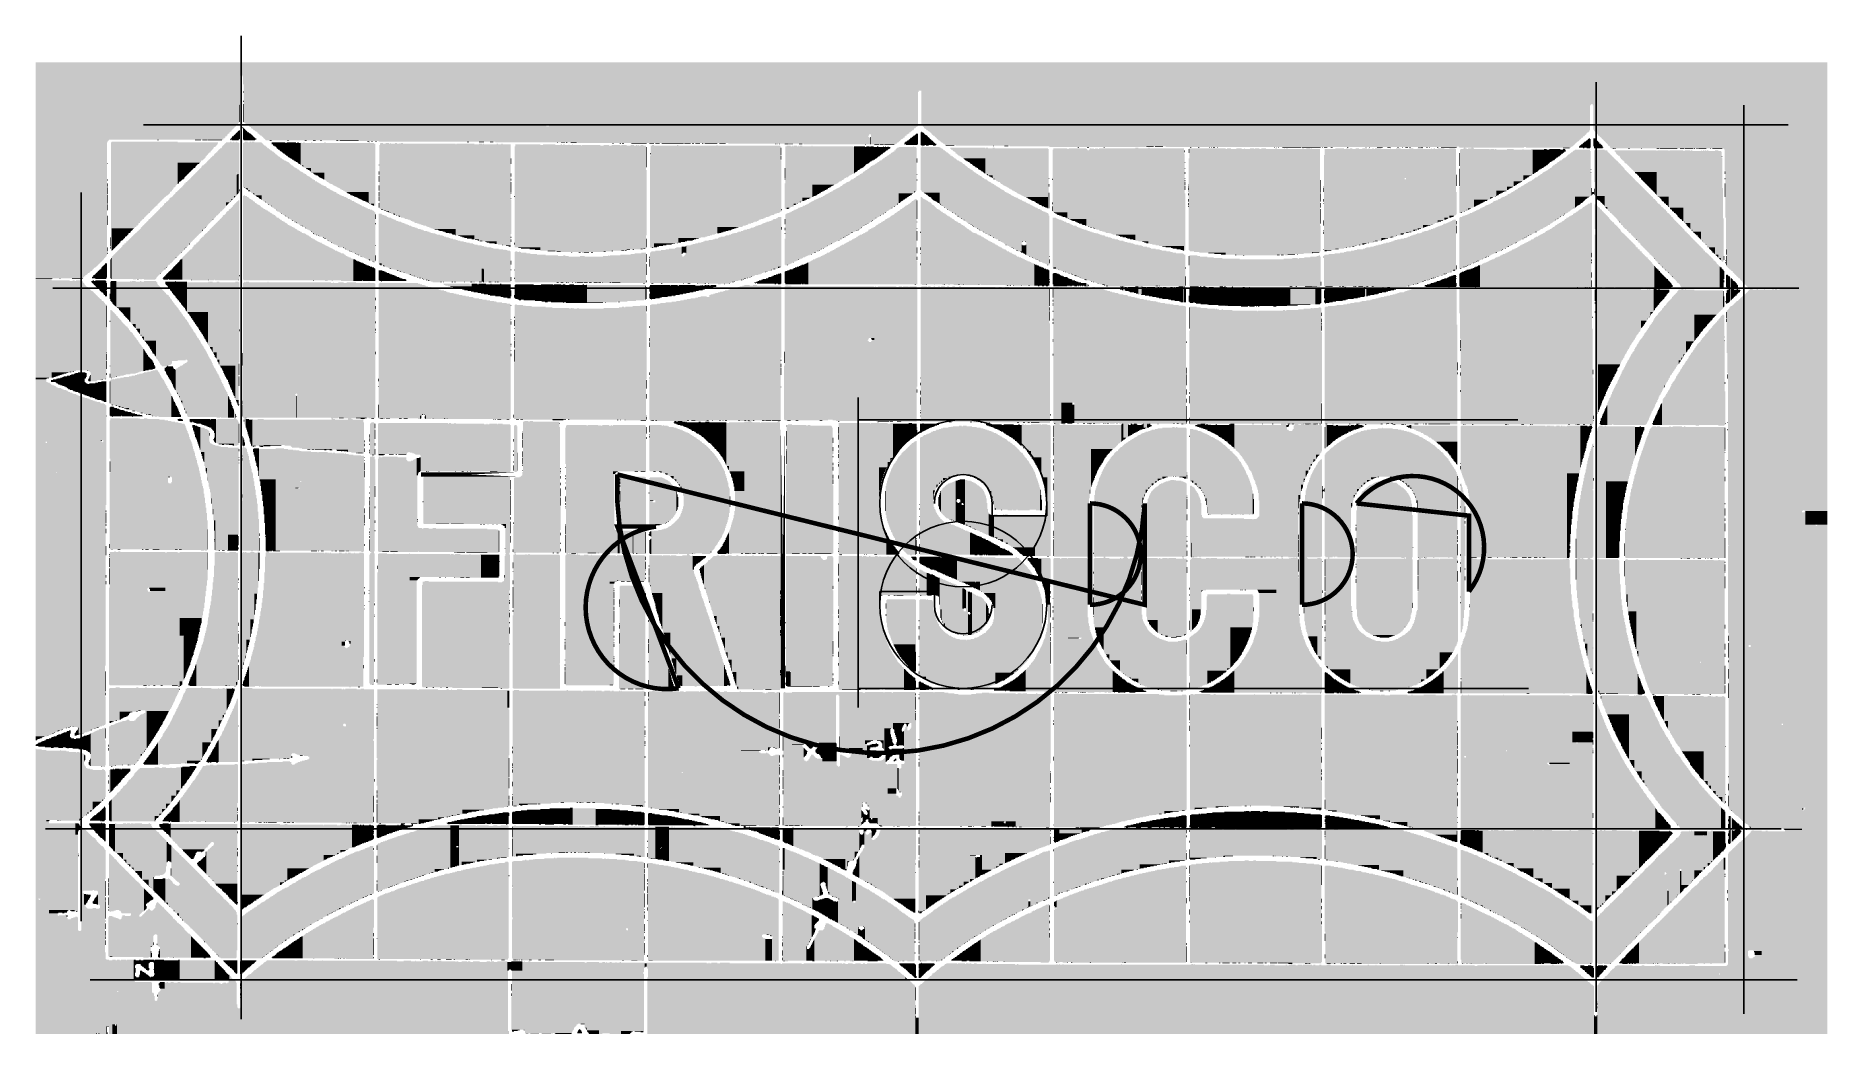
# Model space of a CAD drawing. Extents: x 0 to 19.7, y 0 to 11.
import ezdxf

# ---------------------------------------------------------------- set-up
doc = ezdxf.new("R2010")
doc.units = 0
doc.layers.get('0').update_dxf_attribs({"linetype": 'CONTINUOUS'})
doc.layers.add('1', color=1, linetype='CONTINUOUS')

# ---------------------------------------------------------------- blocks, each defined once
blk = doc.blocks.new('*U0')
at = {"color": 7}
for points in [[(0, 1471), (2713, 1471), (0, 1452), (2713, 1452)], [(0, 1452), (310, 1452), (0, 1451), (310, 1451)], [(0, 1451), (309, 1451), (0, 1408), (309, 1408)], [(313, 1452), (2713, 1452), (313, 1450), (2713, 1450)], [(314, 1450), (2713, 1450), (314, 1438), (2713, 1438)], [(315, 1438), (2713, 1438), (315, 1428), (2713, 1428)], [(314, 1427), (315, 1427), (314, 1425), (315, 1425)], [(314, 1413), (315, 1413), (314, 1411), (315, 1411)], [(315, 1428), (1337, 1428), (315, 1426), (1337, 1426)], [(315, 1426), (1336, 1426), (315, 1380), (1336, 1380)], [(1341, 1428), (2713, 1428), (1341, 1408), (2713, 1408)], [(0, 1408), (308, 1408), (0, 1380), (308, 1380)], [(308, 1407), (309, 1407), (308, 1381), (309, 1381)], [(314, 1408), (315, 1408), (314, 1381), (315, 1381)], [(1341, 1408), (2356, 1408), (1341, 1407), (2356, 1407)], [(1341, 1407), (2355, 1407), (1341, 1406), (2355, 1406)], [(1341, 1406), (2354, 1406), (1341, 1376), (2354, 1376)], [(2358, 1408), (2713, 1408), (2358, 1406), (2713, 1406)], [(2359, 1406), (2713, 1406), (2359, 1369), (2713, 1369)], [(0, 1380), (307, 1380), (0, 1379), (307, 1379)], [(0, 1379), (306, 1379), (0, 1378), (306, 1378)], [(0, 1378), (305, 1378), (0, 1376), (305, 1376)], [(0, 1376), (304, 1376), (0, 1375), (304, 1375)], [(0, 1375), (303, 1375), (0, 1374), (303, 1374)], [(0, 1374), (302, 1374), (0, 1373), (302, 1373)], [(0, 1373), (301, 1373), (0, 1372), (301, 1372)], [(0, 1372), (300, 1372), (0, 1371), (300, 1371)], [(0, 1371), (299, 1371), (0, 1370), (299, 1370)], [(0, 1370), (298, 1370), (0, 1369), (298, 1369)], [(0, 1369), (297, 1369), (0, 1368), (297, 1368)], [(0, 1368), (296, 1368), (0, 1366), (296, 1366)], [(0, 1366), (294, 1366), (0, 1365), (294, 1365)], [(0, 1365), (293, 1365), (0, 1363), (293, 1363)], [(0, 1363), (291, 1363), (0, 1362), (291, 1362)], [(0, 1362), (290, 1362), (0, 1360), (290, 1360)], [(0, 1360), (289, 1360), (0, 1359), (289, 1359)], [(0, 1359), (287, 1359), (0, 1357), (287, 1357)], [(0, 1357), (286, 1357), (0, 1356), (286, 1356)], [(296, 1357), (297, 1357), (296, 1354), (297, 1354)], [(297, 1359), (299, 1359), (297, 1353), (299, 1353)], [(299, 1360), (300, 1360), (299, 1353), (300, 1353)], [(300, 1361), (301, 1361), (300, 1353), (301, 1353)], [(301, 1362), (302, 1362), (301, 1353), (302, 1353)], [(302, 1363), (303, 1363), (302, 1353), (303, 1353)], [(303, 1364), (304, 1364), (303, 1353), (304, 1353)], [(304, 1365), (305, 1365), (304, 1353), (305, 1353)], [(305, 1366), (306, 1366), (305, 1353), (306, 1353)], [(306, 1367), (307, 1367), (306, 1353), (307, 1353)], [(307, 1368), (309, 1368), (307, 1355), (309, 1355)], [(313, 1373), (314, 1373), (313, 1371), (314, 1371)], [(314, 1372), (315, 1372), (314, 1354), (315, 1354)], [(315, 1371), (316, 1371), (315, 1353), (316, 1353)], [(316, 1370), (317, 1370), (316, 1353), (317, 1353)], [(317, 1380), (1336, 1380), (317, 1379), (1336, 1379)], [(317, 1369), (318, 1369), (317, 1353), (318, 1353)], [(318, 1379), (1336, 1379), (318, 1378), (1336, 1378)], [(318, 1368), (319, 1368), (318, 1353), (319, 1353)], [(319, 1367), (320, 1367), (319, 1353), (320, 1353)], [(320, 1378), (1336, 1378), (320, 1377), (1336, 1377)], [(320, 1366), (321, 1366), (320, 1353), (321, 1353)], [(321, 1377), (775, 1377), (321, 1376), (775, 1376)], [(321, 1376), (773, 1376), (321, 1375), (773, 1375)], [(321, 1365), (323, 1365), (321, 1353), (323, 1353)], [(323, 1375), (773, 1375), (323, 1374), (773, 1374)], [(323, 1364), (324, 1364), (323, 1353), (324, 1353)], [(324, 1374), (1334, 1374), (324, 1373), (1334, 1373)], [(324, 1363), (326, 1363), (324, 1353), (326, 1353)], [(326, 1373), (1333, 1373), (326, 1372), (1333, 1372)], [(326, 1372), (1332, 1372), (326, 1371), (1332, 1371)], [(326, 1362), (327, 1362), (326, 1353), (327, 1353)], [(327, 1361), (328, 1361), (327, 1353), (328, 1353)], [(328, 1371), (1330, 1371), (328, 1370), (1330, 1370)], [(328, 1360), (329, 1360), (328, 1353), (329, 1353)], [(329, 1370), (1330, 1370), (329, 1369), (1330, 1369)], [(329, 1359), (330, 1359), (329, 1353), (330, 1353)], [(330, 1369), (1329, 1369), (330, 1368), (1329, 1368)], [(330, 1358), (331, 1358), (330, 1353), (331, 1353)], [(331, 1357), (332, 1357), (331, 1353), (332, 1353)], [(332, 1368), (1327, 1368), (332, 1367), (1327, 1367)], [(333, 1367), (1326, 1367), (333, 1366), (1326, 1366)], [(335, 1366), (1325, 1366), (335, 1365), (1325, 1365)], [(336, 1365), (1323, 1365), (336, 1363), (1323, 1363)], [(338, 1363), (1321, 1363), (338, 1362), (1321, 1362)], [(339, 1362), (1262, 1362), (339, 1361), (1262, 1361)], [(340, 1361), (1262, 1361), (340, 1360), (1262, 1360)], [(342, 1360), (1261, 1360), (342, 1359), (1261, 1359)], [(343, 1359), (1261, 1359), (343, 1358), (1261, 1358)], [(344, 1358), (1262, 1358), (344, 1357), (1262, 1357)], [(345, 1357), (1264, 1357), (345, 1356), (1264, 1356)], [(776, 1377), (1336, 1377), (776, 1376), (1336, 1376)], [(777, 1376), (1336, 1376), (777, 1374), (1336, 1374)], [(1264, 1358), (1265, 1358), (1264, 1347), (1265, 1347)], [(1265, 1362), (1319, 1362), (1265, 1360), (1319, 1360)], [(1265, 1360), (1317, 1360), (1265, 1359), (1317, 1359)], [(1265, 1359), (1316, 1359), (1265, 1357), (1316, 1357)], [(1265, 1357), (1314, 1357), (1265, 1356), (1314, 1356)], [(1325, 1357), (1327, 1357), (1325, 1346), (1327, 1346)], [(1327, 1358), (1328, 1358), (1327, 1346), (1328, 1346)], [(1328, 1359), (1329, 1359), (1328, 1346), (1329, 1346)], [(1329, 1360), (1331, 1360), (1329, 1346), (1331, 1346)], [(1331, 1361), (1332, 1361), (1331, 1346), (1332, 1346)], [(1332, 1362), (1333, 1362), (1332, 1346), (1333, 1346)], [(1333, 1363), (1336, 1363), (1333, 1347), (1336, 1347)], [(1340, 1365), (1341, 1365), (1340, 1346), (1341, 1346)], [(1341, 1366), (1342, 1366), (1341, 1345), (1342, 1345)], [(1342, 1376), (2354, 1376), (1342, 1375), (2354, 1375)], [(1342, 1365), (1344, 1365), (1342, 1345), (1344, 1345)], [(1343, 1375), (2354, 1375), (1343, 1374), (2354, 1374)], [(1344, 1374), (2354, 1374), (1344, 1373), (2354, 1373)], [(1344, 1364), (1345, 1364), (1344, 1345), (1345, 1345)], [(1345, 1373), (2354, 1373), (1345, 1371), (2354, 1371)], [(1345, 1363), (1346, 1363), (1345, 1345), (1346, 1345)], [(1346, 1362), (1347, 1362), (1346, 1346), (1347, 1346)], [(1347, 1371), (2354, 1371), (1347, 1370), (2354, 1370)], [(1347, 1361), (1349, 1361), (1347, 1346), (1349, 1346)], [(1348, 1370), (2354, 1370), (1348, 1369), (2354, 1369)], [(1349, 1369), (2354, 1369), (1349, 1368), (2354, 1368)], [(1349, 1360), (1350, 1360), (1349, 1345), (1350, 1345)], [(1350, 1359), (1351, 1359), (1350, 1345), (1351, 1345)], [(1351, 1368), (2353, 1368), (1351, 1367), (2353, 1367)], [(1351, 1358), (1352, 1358), (1351, 1345), (1352, 1345)], [(1352, 1367), (2353, 1367), (1352, 1366), (2353, 1366)], [(1352, 1357), (1353, 1357), (1352, 1346), (1353, 1346)], [(1354, 1366), (2352, 1366), (1354, 1365), (2352, 1365)], [(1355, 1365), (2350, 1365), (1355, 1364), (2350, 1364)], [(1356, 1364), (2349, 1364), (1356, 1363), (2349, 1363)], [(1357, 1363), (2348, 1363), (1357, 1362), (2348, 1362)], [(1358, 1362), (2347, 1362), (1358, 1361), (2347, 1361)], [(1359, 1361), (2346, 1361), (1359, 1360), (2346, 1360)], [(1361, 1360), (2345, 1360), (1361, 1359), (2345, 1359)], [(1362, 1359), (2343, 1359), (1362, 1358), (2343, 1358)], [(1363, 1358), (2343, 1358), (1363, 1357), (2343, 1357)], [(1364, 1357), (2341, 1357), (1364, 1356), (2341, 1356)], [(2354, 1377), (2355, 1377), (2354, 1375), (2355, 1375)], [(2360, 1369), (2713, 1369), (2360, 1367), (2713, 1367)], [(2361, 1367), (2713, 1367), (2361, 1366), (2713, 1366)], [(2362, 1366), (2713, 1366), (2362, 1365), (2713, 1365)], [(2363, 1365), (2713, 1365), (2363, 1364), (2713, 1364)], [(2364, 1364), (2713, 1364), (2364, 1363), (2713, 1363)], [(2365, 1363), (2713, 1363), (2365, 1362), (2713, 1362)], [(2366, 1362), (2713, 1362), (2366, 1360), (2713, 1360)], [(2368, 1360), (2713, 1360), (2368, 1359), (2713, 1359)], [(2369, 1359), (2713, 1359), (2369, 1358), (2713, 1358)], [(2370, 1358), (2713, 1358), (2370, 1357), (2713, 1357)], [(2371, 1357), (2713, 1357), (2371, 1356), (2713, 1356)], [(0, 1356), (284, 1356), (0, 1354), (284, 1354)], [(0, 1354), (111, 1354), (0, 1353), (111, 1353)], [(0, 1353), (110, 1353), (0, 1352), (110, 1352)], [(0, 1352), (109, 1352), (0, 1350), (109, 1350)], [(0, 1350), (108, 1350), (0, 1179), (108, 1179)], [(114, 1350), (115, 1350), (114, 1186), (115, 1186)], [(115, 1351), (215, 1351), (115, 1287), (215, 1287)], [(184, 1354), (186, 1354), (184, 1353), (186, 1353)], [(215, 1350), (276, 1350), (215, 1348), (276, 1348)], [(215, 1348), (275, 1348), (215, 1346), (275, 1346)], [(215, 1346), (274, 1346), (215, 1345), (274, 1345)], [(215, 1345), (273, 1345), (215, 1344), (273, 1344)], [(215, 1344), (272, 1344), (215, 1343), (272, 1343)], [(215, 1343), (270, 1343), (215, 1342), (270, 1342)], [(215, 1342), (269, 1342), (215, 1340), (269, 1340)], [(215, 1340), (268, 1340), (215, 1339), (268, 1339)], [(215, 1339), (267, 1339), (215, 1338), (267, 1338)], [(215, 1338), (266, 1338), (215, 1337), (266, 1337)], [(215, 1337), (265, 1337), (215, 1335), (265, 1335)], [(215, 1335), (263, 1335), (215, 1334), (263, 1334)], [(215, 1334), (262, 1334), (215, 1333), (262, 1333)], [(215, 1333), (261, 1333), (215, 1332), (261, 1332)], [(215, 1332), (260, 1332), (215, 1331), (260, 1331)], [(215, 1331), (259, 1331), (215, 1330), (259, 1330)], [(215, 1330), (258, 1330), (215, 1329), (258, 1329)], [(241, 1354), (250, 1354), (241, 1353), (250, 1353)], [(252, 1354), (260, 1354), (252, 1353), (260, 1353)], [(261, 1354), (282, 1354), (261, 1353), (282, 1353)], [(268, 1330), (270, 1330), (268, 1234), (270, 1234)], [(270, 1332), (271, 1332), (270, 1235), (271, 1235)], [(271, 1333), (272, 1333), (271, 1236), (272, 1236)], [(272, 1334), (273, 1334), (272, 1237), (273, 1237)], [(273, 1335), (275, 1335), (273, 1239), (275, 1239)], [(275, 1337), (276, 1337), (275, 1240), (276, 1240)], [(276, 1338), (277, 1338), (276, 1241), (277, 1241)], [(277, 1339), (278, 1339), (277, 1242), (278, 1242)], [(278, 1340), (279, 1340), (278, 1243), (279, 1243)], [(279, 1341), (281, 1341), (279, 1245), (281, 1245)], [(281, 1342), (282, 1342), (281, 1246), (282, 1246)], [(282, 1344), (283, 1344), (282, 1247), (283, 1247)], [(283, 1345), (284, 1345), (283, 1248), (284, 1248)], [(284, 1346), (285, 1346), (284, 1249), (285, 1249)], [(285, 1347), (286, 1347), (285, 1250), (286, 1250)], [(286, 1348), (287, 1348), (286, 1251), (287, 1251)], [(287, 1349), (288, 1349), (287, 1253), (288, 1253)], [(288, 1350), (294, 1350), (288, 1259), (294, 1259)], [(294, 1355), (295, 1355), (294, 1354), (295, 1354)], [(294, 1351), (296, 1351), (294, 1261), (296, 1261)], [(295, 1356), (296, 1356), (295, 1353), (296, 1353)], [(296, 1350), (299, 1350), (296, 1264), (299, 1264)], [(299, 1351), (300, 1351), (299, 1265), (300, 1265)], [(300, 1350), (303, 1350), (300, 1269), (303, 1269)], [(303, 1351), (304, 1351), (303, 1304), (304, 1304)], [(304, 1350), (307, 1350), (304, 1302), (307, 1302)], [(307, 1355), (308, 1355), (307, 1354), (308, 1354)], [(307, 1349), (308, 1349), (307, 1274), (308, 1274)], [(314, 1349), (315, 1349), (314, 1282), (315, 1282)], [(315, 1350), (317, 1350), (315, 1282), (317, 1282)], [(317, 1351), (321, 1351), (317, 1281), (321, 1281)], [(321, 1350), (324, 1350), (321, 1278), (324, 1278)], [(324, 1351), (326, 1351), (324, 1275), (326, 1275)], [(326, 1350), (327, 1350), (326, 1274), (327, 1274)], [(327, 1351), (331, 1351), (327, 1273), (331, 1273)], [(331, 1350), (342, 1350), (331, 1270), (342, 1270)], [(332, 1356), (334, 1356), (332, 1354), (334, 1354)], [(342, 1349), (343, 1349), (342, 1263), (343, 1263)], [(343, 1348), (344, 1348), (343, 1262), (344, 1262)], [(344, 1347), (345, 1347), (344, 1261), (345, 1261)], [(345, 1346), (346, 1346), (345, 1260), (346, 1260)], [(346, 1356), (1264, 1356), (346, 1355), (1264, 1355)], [(346, 1345), (348, 1345), (346, 1260), (348, 1260)], [(347, 1355), (1264, 1355), (347, 1354), (1264, 1354)], [(348, 1354), (1264, 1354), (348, 1353), (1264, 1353)], [(348, 1344), (349, 1344), (348, 1258), (349, 1258)], [(349, 1343), (350, 1343), (349, 1258), (350, 1258)], [(350, 1342), (351, 1342), (350, 1257), (351, 1257)], [(351, 1341), (353, 1341), (351, 1256), (353, 1256)], [(353, 1340), (354, 1340), (353, 1255), (354, 1255)], [(354, 1353), (357, 1353), (354, 1352), (357, 1352)], [(354, 1339), (355, 1339), (354, 1254), (355, 1254)], [(355, 1338), (357, 1338), (355, 1254), (357, 1254)], [(357, 1350), (378, 1350), (357, 1347), (378, 1347)], [(357, 1337), (358, 1337), (357, 1252), (358, 1252)], [(358, 1336), (360, 1336), (358, 1251), (360, 1251)], [(359, 1347), (378, 1347), (359, 1345), (378, 1345)], [(360, 1335), (361, 1335), (360, 1250), (361, 1250)], [(361, 1345), (378, 1345), (361, 1344), (378, 1344)], [(361, 1334), (362, 1334), (361, 1249), (362, 1249)], [(362, 1333), (363, 1333), (362, 1249), (363, 1249)], [(363, 1344), (378, 1344), (363, 1343), (378, 1343)], [(363, 1332), (365, 1332), (363, 1248), (365, 1248)], [(364, 1343), (378, 1343), (364, 1342), (378, 1342)], [(365, 1342), (378, 1342), (365, 1341), (378, 1341)], [(365, 1331), (366, 1331), (365, 1246), (366, 1246)], [(366, 1341), (378, 1341), (366, 1340), (378, 1340)], [(366, 1330), (367, 1330), (366, 1245), (367, 1245)], [(367, 1340), (378, 1340), (367, 1339), (378, 1339)], [(369, 1339), (378, 1339), (369, 1338), (378, 1338)], [(370, 1338), (378, 1338), (370, 1337), (378, 1337)], [(371, 1337), (378, 1337), (371, 1336), (378, 1336)], [(373, 1336), (378, 1336), (373, 1335), (378, 1335)], [(374, 1335), (378, 1335), (374, 1334), (378, 1334)], [(375, 1334), (378, 1334), (375, 1333), (378, 1333)], [(377, 1333), (378, 1333), (377, 1332), (378, 1332)], [(378, 1349), (380, 1349), (378, 1331), (380, 1331)], [(379, 1331), (380, 1331), (379, 1330), (380, 1330)], [(380, 1350), (394, 1350), (380, 1330), (394, 1330)], [(381, 1353), (383, 1353), (381, 1352), (383, 1352)], [(381, 1330), (394, 1330), (381, 1329), (394, 1329)], [(394, 1349), (396, 1349), (394, 1320), (396, 1320)], [(396, 1350), (398, 1350), (396, 1319), (398, 1319)], [(398, 1349), (401, 1349), (398, 1317), (401, 1317)], [(401, 1350), (402, 1350), (401, 1315), (402, 1315)], [(402, 1349), (405, 1349), (402, 1315), (405, 1315)], [(405, 1350), (407, 1350), (405, 1312), (407, 1312)], [(407, 1353), (410, 1353), (407, 1352), (410, 1352)], [(407, 1349), (417, 1349), (407, 1311), (417, 1311)], [(417, 1350), (419, 1350), (417, 1305), (419, 1305)], [(419, 1349), (437, 1349), (419, 1304), (437, 1304)], [(420, 1353), (424, 1353), (420, 1352), (424, 1352)], [(431, 1353), (433, 1353), (431, 1352), (433, 1352)], [(437, 1350), (439, 1350), (437, 1293), (439, 1293)], [(439, 1349), (504, 1349), (439, 1292), (504, 1292)], [(455, 1353), (458, 1353), (455, 1352), (458, 1352)], [(460, 1353), (489, 1353), (460, 1352), (489, 1352)], [(490, 1353), (1264, 1353), (490, 1352), (1264, 1352)], [(502, 1352), (505, 1352), (502, 1351), (505, 1351)], [(504, 1350), (506, 1350), (504, 1258), (506, 1258)], [(506, 1349), (512, 1349), (506, 1257), (512, 1257)], [(508, 1352), (510, 1352), (508, 1351), (510, 1351)], [(512, 1348), (514, 1348), (512, 1254), (514, 1254)], [(514, 1352), (516, 1352), (514, 1351), (516, 1351)], [(519, 1352), (1264, 1352), (519, 1351), (1264, 1351)], [(520, 1346), (521, 1346), (520, 1250), (521, 1250)], [(521, 1348), (522, 1348), (521, 1249), (522, 1249)], [(522, 1349), (526, 1349), (522, 1249), (526, 1249)], [(526, 1348), (530, 1348), (526, 1247), (530, 1247)], [(530, 1349), (535, 1349), (530, 1246), (535, 1246)], [(535, 1348), (537, 1348), (535, 1244), (537, 1244)], [(537, 1349), (538, 1349), (537, 1243), (538, 1243)], [(538, 1348), (544, 1348), (538, 1242), (544, 1242)], [(544, 1349), (547, 1349), (544, 1240), (547, 1240)], [(547, 1348), (551, 1348), (547, 1239), (551, 1239)], [(551, 1349), (552, 1349), (551, 1237), (552, 1237)], [(552, 1348), (553, 1348), (552, 1237), (553, 1237)], [(553, 1349), (556, 1349), (553, 1236), (556, 1236)], [(556, 1348), (636, 1348), (556, 1236), (636, 1236)], [(636, 1347), (637, 1347), (636, 1209), (637, 1209)], [(637, 1348), (664, 1348), (637, 1209), (664, 1209)], [(653, 1351), (656, 1351), (653, 1350), (656, 1350)], [(664, 1347), (671, 1347), (664, 1203), (671, 1203)], [(671, 1351), (679, 1351), (671, 1350), (679, 1350)], [(671, 1348), (676, 1348), (671, 1201), (676, 1201)], [(676, 1347), (677, 1347), (676, 1200), (677, 1200)], [(677, 1348), (679, 1348), (677, 1200), (679, 1200)], [(679, 1347), (698, 1347), (679, 1200), (698, 1200)], [(688, 1351), (693, 1351), (688, 1350), (693, 1350)], [(696, 1351), (1264, 1351), (696, 1350), (1264, 1350)], [(698, 1348), (700, 1348), (698, 1196), (700, 1196)], [(700, 1347), (705, 1347), (700, 1195), (705, 1195)], [(705, 1348), (707, 1348), (705, 1195), (707, 1195)], [(707, 1347), (719, 1347), (707, 1194), (719, 1194)], [(725, 1344), (726, 1344), (725, 1191), (726, 1191)], [(726, 1347), (764, 1347), (726, 1191), (764, 1191)], [(764, 1346), (768, 1346), (764, 1186), (768, 1186)], [(768, 1347), (787, 1347), (768, 1186), (787, 1186)], [(787, 1346), (795, 1346), (787, 1185), (795, 1185)], [(790, 1350), (791, 1350), (790, 1349), (791, 1349)], [(795, 1347), (797, 1347), (795, 1184), (797, 1184)], [(796, 1350), (798, 1350), (796, 1349), (798, 1349)], [(797, 1346), (799, 1346), (797, 1184), (799, 1184)], [(799, 1350), (801, 1350), (799, 1349), (801, 1349)], [(799, 1347), (801, 1347), (799, 1184), (801, 1184)], [(801, 1346), (807, 1346), (801, 1184), (807, 1184)], [(803, 1350), (805, 1350), (803, 1349), (805, 1349)], [(807, 1347), (808, 1347), (807, 1184), (808, 1184)], [(808, 1346), (812, 1346), (808, 1184), (812, 1184)], [(810, 1350), (819, 1350), (810, 1349), (819, 1349)], [(812, 1347), (813, 1347), (812, 1183), (813, 1183)], [(813, 1346), (826, 1346), (813, 1184), (826, 1184)], [(820, 1350), (1264, 1350), (820, 1349), (1264, 1349)], [(826, 1345), (827, 1345), (826, 1184), (827, 1184)], [(827, 1346), (855, 1346), (827, 1184), (855, 1184)], [(855, 1345), (860, 1345), (855, 1184), (860, 1184)], [(860, 1346), (868, 1346), (860, 1185), (868, 1185)], [(868, 1345), (872, 1345), (868, 1185), (872, 1185)], [(872, 1346), (885, 1346), (872, 1186), (885, 1186)], [(873, 1349), (875, 1349), (873, 1348), (875, 1348)], [(884, 1349), (886, 1349), (884, 1348), (886, 1348)], [(885, 1345), (887, 1345), (885, 1186), (887, 1186)], [(887, 1346), (895, 1346), (887, 1187), (895, 1187)], [(888, 1349), (891, 1349), (888, 1348), (891, 1348)], [(895, 1345), (901, 1345), (895, 1188), (901, 1188)], [(901, 1346), (906, 1346), (901, 1188), (906, 1188)], [(902, 1349), (925, 1349), (902, 1348), (925, 1348)], [(906, 1345), (909, 1345), (906, 1188), (909, 1188)], [(909, 1346), (911, 1346), (909, 1188), (911, 1188)], [(911, 1345), (912, 1345), (911, 1188), (912, 1188)], [(912, 1346), (913, 1346), (912, 1188), (913, 1188)], [(913, 1345), (916, 1345), (913, 1188), (916, 1188)], [(916, 1346), (920, 1346), (916, 1189), (920, 1189)], [(920, 1345), (924, 1345), (920, 1190), (924, 1190)], [(924, 1343), (925, 1343), (924, 1312), (925, 1312)], [(929, 1349), (936, 1349), (929, 1348), (936, 1348)], [(930, 1334), (931, 1334), (930, 1332), (931, 1332)], [(930, 1330), (931, 1330), (930, 1191), (931, 1191)], [(931, 1345), (933, 1345), (931, 1190), (933, 1190)], [(933, 1346), (936, 1346), (933, 1191), (936, 1191)], [(936, 1345), (971, 1345), (936, 1197), (971, 1197)], [(938, 1349), (945, 1349), (938, 1348), (945, 1348)], [(948, 1349), (981, 1349), (948, 1348), (981, 1348)], [(971, 1346), (973, 1346), (971, 1198), (973, 1198)], [(973, 1345), (1031, 1345), (973, 1212), (1031, 1212)], [(982, 1349), (992, 1349), (982, 1348), (992, 1348)], [(994, 1349), (997, 1349), (994, 1348), (997, 1348)], [(999, 1349), (1006, 1349), (999, 1348), (1006, 1348)], [(1009, 1349), (1011, 1349), (1009, 1348), (1011, 1348)], [(1013, 1349), (1032, 1349), (1013, 1348), (1032, 1348)], [(1031, 1346), (1032, 1346), (1031, 1212), (1032, 1212)], [(1032, 1345), (1127, 1345), (1032, 1244), (1127, 1244)], [(1035, 1349), (1045, 1349), (1035, 1348), (1045, 1348)], [(1049, 1349), (1264, 1349), (1049, 1348), (1264, 1348)], [(1120, 1348), (1121, 1348), (1120, 1347), (1121, 1347)], [(1122, 1348), (1123, 1348), (1122, 1347), (1123, 1347)], [(1126, 1348), (1127, 1348), (1126, 1347), (1127, 1347)], [(1127, 1344), (1128, 1344), (1127, 1245), (1128, 1245)], [(1128, 1342), (1129, 1342), (1128, 1331), (1129, 1331)], [(1128, 1330), (1129, 1330), (1128, 1324), (1129, 1324)], [(1134, 1348), (1140, 1348), (1134, 1347), (1140, 1347)], [(1135, 1344), (1137, 1344), (1135, 1249), (1137, 1249)], [(1137, 1345), (1143, 1345), (1137, 1251), (1143, 1251)], [(1141, 1348), (1143, 1348), (1141, 1347), (1143, 1347)], [(1143, 1344), (1145, 1344), (1143, 1252), (1145, 1252)], [(1144, 1348), (1146, 1348), (1144, 1347), (1146, 1347)], [(1145, 1345), (1146, 1345), (1145, 1253), (1146, 1253)], [(1146, 1344), (1148, 1344), (1146, 1254), (1148, 1254)], [(1148, 1345), (1153, 1345), (1148, 1257), (1153, 1257)], [(1153, 1344), (1155, 1344), (1153, 1258), (1155, 1258)], [(1155, 1345), (1156, 1345), (1155, 1258), (1156, 1258)], [(1156, 1348), (1161, 1348), (1156, 1347), (1161, 1347)], [(1156, 1344), (1157, 1344), (1156, 1259), (1157, 1259)], [(1157, 1345), (1161, 1345), (1157, 1260), (1161, 1260)], [(1161, 1344), (1175, 1344), (1161, 1266), (1175, 1266)], [(1163, 1348), (1264, 1348), (1163, 1347), (1264, 1347)], [(1175, 1345), (1176, 1345), (1175, 1267), (1176, 1267)], [(1176, 1344), (1238, 1344), (1176, 1302), (1238, 1302)], [(1238, 1343), (1239, 1343), (1238, 1303), (1239, 1303)], [(1239, 1344), (1256, 1344), (1239, 1314), (1256, 1314)], [(1256, 1347), (1257, 1347), (1256, 1346), (1257, 1346)], [(1256, 1343), (1258, 1343), (1256, 1316), (1258, 1316)], [(1258, 1344), (1263, 1344), (1258, 1319), (1263, 1319)], [(1263, 1343), (1264, 1343), (1263, 1320), (1264, 1320)], [(1264, 1344), (1269, 1344), (1264, 1323), (1269, 1323)], [(1265, 1356), (1313, 1356), (1265, 1355), (1313, 1355)], [(1265, 1355), (1311, 1355), (1265, 1354), (1311, 1354)], [(1265, 1354), (1310, 1354), (1265, 1353), (1310, 1353)], [(1265, 1353), (1309, 1353), (1265, 1352), (1309, 1352)], [(1265, 1352), (1308, 1352), (1265, 1351), (1308, 1351)], [(1265, 1351), (1307, 1351), (1265, 1350), (1307, 1350)], [(1265, 1350), (1305, 1350), (1265, 1349), (1305, 1349)], [(1265, 1349), (1304, 1349), (1265, 1348), (1304, 1348)], [(1265, 1348), (1302, 1348), (1265, 1347), (1302, 1347)], [(1269, 1343), (1274, 1343), (1269, 1326), (1274, 1326)], [(1270, 1347), (1277, 1347), (1270, 1346), (1277, 1346)], [(1274, 1344), (1276, 1344), (1274, 1328), (1276, 1328)], [(1276, 1343), (1283, 1343), (1276, 1333), (1283, 1333)], [(1276, 1333), (1282, 1333), (1276, 1332), (1282, 1332)], [(1276, 1332), (1280, 1332), (1276, 1331), (1280, 1331)], [(1276, 1331), (1279, 1331), (1276, 1330), (1279, 1330)], [(1276, 1330), (1278, 1330), (1276, 1329), (1278, 1329)], [(1278, 1347), (1284, 1347), (1278, 1346), (1284, 1346)], [(1283, 1344), (1284, 1344), (1283, 1334), (1284, 1334)], [(1284, 1343), (1286, 1343), (1284, 1335), (1286, 1335)], [(1285, 1347), (1300, 1347), (1285, 1346), (1300, 1346)], [(1286, 1344), (1287, 1344), (1286, 1336), (1287, 1336)], [(1287, 1343), (1290, 1343), (1287, 1338), (1290, 1338)], [(1287, 1338), (1288, 1338), (1287, 1337), (1288, 1337)], [(1289, 1330), (1291, 1330), (1289, 1246), (1291, 1246)], [(1290, 1344), (1291, 1344), (1290, 1339), (1291, 1339)], [(1291, 1343), (1294, 1343), (1291, 1341), (1294, 1341)], [(1291, 1341), (1293, 1341), (1291, 1340), (1293, 1340)], [(1291, 1331), (1292, 1331), (1291, 1247), (1292, 1247)], [(1292, 1332), (1294, 1332), (1292, 1248), (1294, 1248)], [(1294, 1333), (1295, 1333), (1294, 1249), (1295, 1249)], [(1295, 1334), (1296, 1334), (1295, 1249), (1296, 1249)], [(1296, 1335), (1298, 1335), (1296, 1251), (1298, 1251)], [(1298, 1336), (1300, 1336), (1298, 1252), (1300, 1252)], [(1300, 1338), (1302, 1338), (1300, 1253), (1302, 1253)], [(1302, 1340), (1303, 1340), (1302, 1254), (1303, 1254)], [(1303, 1341), (1304, 1341), (1303, 1255), (1304, 1255)], [(1304, 1342), (1307, 1342), (1304, 1257), (1307, 1257)], [(1307, 1343), (1329, 1343), (1307, 1273), (1329, 1273)], [(1315, 1348), (1316, 1348), (1315, 1347), (1316, 1347)], [(1316, 1350), (1317, 1350), (1316, 1347), (1317, 1347)], [(1317, 1351), (1319, 1351), (1317, 1347), (1319, 1347)], [(1318, 1347), (1319, 1347), (1318, 1346), (1319, 1346)], [(1319, 1352), (1320, 1352), (1319, 1346), (1320, 1346)], [(1320, 1353), (1322, 1353), (1320, 1346), (1322, 1346)], [(1322, 1354), (1323, 1354), (1322, 1346), (1323, 1346)], [(1323, 1355), (1324, 1355), (1323, 1346), (1324, 1346)], [(1324, 1356), (1325, 1356), (1324, 1346), (1325, 1346)], [(1329, 1344), (1330, 1344), (1329, 1274), (1330, 1274)], [(1330, 1343), (1333, 1343), (1330, 1276), (1333, 1276)], [(1333, 1347), (1335, 1347), (1333, 1346), (1335, 1346)], [(1333, 1342), (1334, 1342), (1333, 1277), (1334, 1277)], [(1340, 1342), (1341, 1342), (1340, 1278), (1341, 1278)], [(1341, 1343), (1342, 1343), (1341, 1276), (1342, 1276)], [(1342, 1344), (1344, 1344), (1342, 1275), (1344, 1275)], [(1344, 1343), (1369, 1343), (1344, 1274), (1369, 1274)], [(1348, 1346), (1349, 1346), (1348, 1345), (1349, 1345)], [(1353, 1356), (1354, 1356), (1353, 1346), (1354, 1346)], [(1354, 1355), (1355, 1355), (1354, 1346), (1355, 1346)], [(1355, 1354), (1356, 1354), (1355, 1346), (1356, 1346)], [(1356, 1353), (1358, 1353), (1356, 1346), (1358, 1346)], [(1358, 1352), (1359, 1352), (1358, 1346), (1359, 1346)], [(1359, 1351), (1360, 1351), (1359, 1345), (1360, 1345)], [(1360, 1350), (1361, 1350), (1360, 1345), (1361, 1345)], [(1361, 1349), (1362, 1349), (1361, 1345), (1362, 1345)], [(1362, 1348), (1364, 1348), (1362, 1346), (1364, 1346)], [(1362, 1346), (1363, 1346), (1362, 1345), (1363, 1345)], [(1365, 1356), (2340, 1356), (1365, 1355), (2340, 1355)], [(1366, 1355), (2339, 1355), (1366, 1354), (2339, 1354)], [(1367, 1354), (2338, 1354), (1367, 1353), (2338, 1353)], [(1369, 1353), (2337, 1353), (1369, 1352), (2337, 1352)], [(1369, 1342), (1371, 1342), (1369, 1257), (1371, 1257)], [(1370, 1352), (2336, 1352), (1370, 1351), (2336, 1351)], [(1371, 1351), (2334, 1351), (1371, 1350), (2334, 1350)], [(1371, 1341), (1373, 1341), (1371, 1255), (1373, 1255)], [(1373, 1350), (2333, 1350), (1373, 1349), (2333, 1349)], [(1373, 1340), (1374, 1340), (1373, 1254), (1374, 1254)], [(1374, 1349), (2332, 1349), (1374, 1348), (2332, 1348)], [(1374, 1339), (1375, 1339), (1374, 1253), (1375, 1253)], [(1375, 1338), (1377, 1338), (1375, 1252), (1377, 1252)], [(1376, 1348), (2331, 1348), (1376, 1347), (2331, 1347)], [(1377, 1347), (2330, 1347), (1377, 1346), (2330, 1346)], [(1377, 1337), (1378, 1337), (1377, 1251), (1378, 1251)], [(1378, 1346), (1391, 1346), (1378, 1345), (1391, 1345)], [(1378, 1336), (1379, 1336), (1378, 1250), (1379, 1250)], [(1379, 1335), (1381, 1335), (1379, 1249), (1381, 1249)], [(1381, 1334), (1382, 1334), (1381, 1248), (1382, 1248)], [(1382, 1333), (1383, 1333), (1382, 1247), (1383, 1247)], [(1383, 1332), (1385, 1332), (1383, 1246), (1385, 1246)], [(1385, 1342), (1438, 1342), (1385, 1340), (1438, 1340)], [(1385, 1330), (1387, 1330), (1385, 1245), (1387, 1245)], [(1386, 1340), (1438, 1340), (1386, 1339), (1438, 1339)], [(1388, 1339), (1438, 1339), (1388, 1338), (1438, 1338)], [(1389, 1338), (1438, 1338), (1389, 1337), (1438, 1337)], [(1390, 1337), (1438, 1337), (1390, 1336), (1438, 1336)], [(1392, 1336), (1438, 1336), (1392, 1335), (1438, 1335)], [(1393, 1346), (2329, 1346), (1393, 1345), (2329, 1345)], [(1393, 1335), (1438, 1335), (1393, 1333), (1438, 1333)], [(1395, 1333), (1438, 1333), (1395, 1332), (1438, 1332)], [(1396, 1332), (1438, 1332), (1396, 1331), (1438, 1331)], [(1397, 1331), (1438, 1331), (1397, 1330), (1438, 1330)], [(1399, 1330), (1438, 1330), (1399, 1329), (1438, 1329)], [(1438, 1341), (1439, 1341), (1438, 1302), (1439, 1302)], [(1439, 1342), (1442, 1342), (1439, 1302), (1442, 1302)], [(1442, 1341), (1449, 1341), (1442, 1300), (1449, 1300)], [(1449, 1342), (1452, 1342), (1449, 1295), (1452, 1295)], [(1450, 1345), (1451, 1345), (1450, 1344), (1451, 1344)], [(1452, 1341), (1533, 1341), (1452, 1293), (1533, 1293)], [(1467, 1345), (1473, 1345), (1467, 1344), (1473, 1344)], [(1475, 1345), (2328, 1345), (1475, 1344), (2328, 1344)], [(1533, 1340), (1534, 1340), (1533, 1250), (1534, 1250)], [(1535, 1344), (1681, 1344), (1535, 1343), (1681, 1343)], [(1540, 1339), (1541, 1339), (1540, 1245), (1541, 1245)], [(1541, 1341), (1562, 1341), (1541, 1244), (1562, 1244)], [(1562, 1340), (1564, 1340), (1562, 1235), (1564, 1235)], [(1564, 1341), (1591, 1341), (1564, 1234), (1591, 1234)], [(1578, 1343), (1580, 1343), (1578, 1342), (1580, 1342)], [(1591, 1340), (1592, 1340), (1591, 1224), (1592, 1224)], [(1592, 1343), (1595, 1343), (1592, 1342), (1595, 1342)], [(1592, 1339), (1593, 1339), (1592, 1224), (1593, 1224)], [(1593, 1338), (1595, 1338), (1593, 1223), (1595, 1223)], [(1595, 1339), (1596, 1339), (1595, 1222), (1596, 1222)], [(1596, 1341), (1599, 1341), (1596, 1222), (1599, 1222)], [(1599, 1340), (1600, 1340), (1599, 1221), (1600, 1221)], [(1600, 1341), (1602, 1341), (1600, 1221), (1602, 1221)], [(1602, 1340), (1604, 1340), (1602, 1220), (1604, 1220)], [(1604, 1341), (1605, 1341), (1604, 1219), (1605, 1219)], [(1605, 1340), (1606, 1340), (1605, 1219), (1606, 1219)], [(1606, 1341), (1608, 1341), (1606, 1218), (1608, 1218)], [(1608, 1340), (1610, 1340), (1608, 1218), (1610, 1218)], [(1610, 1341), (1665, 1341), (1610, 1217), (1665, 1217)], [(1617, 1343), (1619, 1343), (1617, 1342), (1619, 1342)], [(1665, 1342), (1670, 1342), (1665, 1201), (1670, 1201)], [(1670, 1341), (1685, 1341), (1670, 1200), (1685, 1200)], [(1682, 1344), (1693, 1344), (1682, 1343), (1693, 1343)], [(1685, 1342), (1687, 1342), (1685, 1197), (1687, 1197)], [(1687, 1341), (1739, 1341), (1687, 1196), (1739, 1196)], [(1695, 1344), (1707, 1344), (1695, 1343), (1707, 1343)], [(1711, 1344), (2153, 1344), (1711, 1343), (2153, 1343)], [(1739, 1338), (1740, 1338), (1739, 1335), (1740, 1335)], [(1739, 1333), (1740, 1333), (1739, 1186), (1740, 1186)], [(1746, 1340), (1747, 1340), (1746, 1334), (1747, 1334)], [(1747, 1341), (1802, 1341), (1747, 1186), (1802, 1186)], [(1748, 1343), (1750, 1343), (1748, 1342), (1750, 1342)], [(1760, 1343), (1762, 1343), (1760, 1342), (1762, 1342)], [(1777, 1343), (1778, 1343), (1777, 1342), (1778, 1342)], [(1780, 1343), (1781, 1343), (1780, 1342), (1781, 1342)], [(1783, 1343), (1786, 1343), (1783, 1342), (1786, 1342)], [(1789, 1343), (1790, 1343), (1789, 1342), (1790, 1342)], [(1802, 1340), (1804, 1340), (1802, 1180), (1804, 1180)], [(1804, 1341), (1810, 1341), (1804, 1180), (1810, 1180)], [(1810, 1340), (1818, 1340), (1810, 1180), (1818, 1180)], [(1818, 1341), (1826, 1341), (1818, 1179), (1826, 1179)], [(1826, 1340), (1830, 1340), (1826, 1179), (1830, 1179)], [(1830, 1341), (1831, 1341), (1830, 1178), (1831, 1178)], [(1831, 1340), (1839, 1340), (1831, 1179), (1839, 1179)], [(1839, 1341), (1845, 1341), (1839, 1179), (1845, 1179)], [(1845, 1340), (1846, 1340), (1845, 1179), (1846, 1179)], [(1846, 1341), (1853, 1341), (1846, 1179), (1853, 1179)], [(1853, 1340), (1856, 1340), (1853, 1179), (1856, 1179)], [(1856, 1341), (1863, 1341), (1856, 1179), (1863, 1179)], [(1863, 1340), (1877, 1340), (1863, 1179), (1877, 1179)], [(1875, 1343), (1876, 1343), (1875, 1342), (1876, 1342)], [(1877, 1341), (1880, 1341), (1877, 1179), (1880, 1179)], [(1878, 1343), (1879, 1343), (1878, 1342), (1879, 1342)], [(1880, 1340), (1891, 1340), (1880, 1180), (1891, 1180)], [(1882, 1343), (1883, 1343), (1882, 1342), (1883, 1342)], [(1888, 1343), (1916, 1343), (1888, 1342), (1916, 1342)], [(1891, 1341), (1892, 1341), (1891, 1180), (1892, 1180)], [(1892, 1340), (1894, 1340), (1892, 1179), (1894, 1179)], [(1894, 1341), (1896, 1341), (1894, 1179), (1896, 1179)], [(1896, 1340), (1918, 1340), (1896, 1181), (1918, 1181)], [(1917, 1343), (1946, 1343), (1917, 1342), (1946, 1342)], [(1918, 1341), (1920, 1341), (1918, 1181), (1920, 1181)], [(1920, 1340), (1924, 1340), (1920, 1182), (1924, 1182)], [(1924, 1341), (1930, 1341), (1924, 1182), (1930, 1182)], [(1930, 1340), (1932, 1340), (1930, 1182), (1932, 1182)], [(1932, 1341), (1933, 1341), (1932, 1182), (1933, 1182)], [(1933, 1340), (1945, 1340), (1933, 1184), (1945, 1184)], [(1948, 1343), (1949, 1343), (1948, 1342), (1949, 1342)], [(1951, 1343), (1956, 1343), (1951, 1342), (1956, 1342)], [(1951, 1331), (1952, 1331), (1951, 1185), (1952, 1185)], [(1952, 1340), (1968, 1340), (1952, 1187), (1968, 1187)], [(1961, 1343), (1964, 1343), (1961, 1342), (1964, 1342)], [(1968, 1341), (1981, 1341), (1968, 1189), (1981, 1189)], [(1981, 1340), (1985, 1340), (1981, 1190), (1985, 1190)], [(1985, 1341), (1988, 1341), (1985, 1191), (1988, 1191)], [(1986, 1343), (1988, 1343), (1986, 1342), (1988, 1342)], [(1988, 1340), (1990, 1340), (1988, 1191), (1990, 1191)], [(1990, 1341), (1994, 1341), (1990, 1192), (1994, 1192)], [(1994, 1340), (1999, 1340), (1994, 1193), (1999, 1193)], [(1999, 1341), (2004, 1341), (1999, 1194), (2004, 1194)], [(2004, 1340), (2009, 1340), (2004, 1195), (2009, 1195)], [(2009, 1341), (2016, 1341), (2009, 1197), (2016, 1197)], [(2014, 1343), (2015, 1343), (2014, 1342), (2015, 1342)], [(2016, 1340), (2018, 1340), (2016, 1197), (2018, 1197)], [(2018, 1341), (2020, 1341), (2018, 1198), (2020, 1198)], [(2019, 1343), (2020, 1343), (2019, 1342), (2020, 1342)], [(2020, 1340), (2024, 1340), (2020, 1198), (2024, 1198)], [(2024, 1341), (2026, 1341), (2024, 1198), (2026, 1198)], [(2026, 1340), (2028, 1340), (2026, 1200), (2028, 1200)], [(2028, 1341), (2038, 1341), (2028, 1201), (2038, 1201)], [(2031, 1343), (2040, 1343), (2031, 1342), (2040, 1342)], [(2038, 1340), (2051, 1340), (2038, 1205), (2051, 1205)], [(2047, 1343), (2052, 1343), (2047, 1342), (2052, 1342)], [(2051, 1341), (2052, 1341), (2051, 1205), (2052, 1205)], [(2052, 1340), (2060, 1340), (2052, 1207), (2060, 1207)], [(2060, 1341), (2067, 1341), (2060, 1209), (2067, 1209)], [(2062, 1343), (2064, 1343), (2062, 1342), (2064, 1342)], [(2067, 1340), (2080, 1340), (2067, 1296), (2080, 1296)], [(2069, 1343), (2070, 1343), (2069, 1342), (2070, 1342)], [(2074, 1343), (2078, 1343), (2074, 1342), (2078, 1342)], [(2080, 1343), (2082, 1343), (2080, 1342), (2082, 1342)], [(2080, 1341), (2086, 1341), (2080, 1215), (2086, 1215)], [(2086, 1340), (2093, 1340), (2086, 1218), (2093, 1218)], [(2093, 1341), (2101, 1341), (2093, 1220), (2101, 1220)], [(2094, 1343), (2096, 1343), (2094, 1342), (2096, 1342)], [(2097, 1343), (2101, 1343), (2097, 1342), (2101, 1342)], [(2101, 1340), (2113, 1340), (2101, 1225), (2113, 1225)], [(2106, 1343), (2108, 1343), (2106, 1342), (2108, 1342)], [(2110, 1343), (2111, 1343), (2110, 1342), (2111, 1342)], [(2113, 1341), (2114, 1341), (2113, 1225), (2114, 1225)], [(2114, 1340), (2117, 1340), (2114, 1226), (2117, 1226)], [(2117, 1341), (2119, 1341), (2117, 1227), (2119, 1227)], [(2119, 1340), (2123, 1340), (2119, 1228), (2123, 1228)], [(2122, 1343), (2124, 1343), (2122, 1342), (2124, 1342)], [(2123, 1341), (2133, 1341), (2123, 1232), (2133, 1232)], [(2128, 1343), (2152, 1343), (2128, 1342), (2152, 1342)], [(2133, 1340), (2141, 1340), (2133, 1236), (2141, 1236)], [(2141, 1341), (2150, 1341), (2141, 1239), (2150, 1239)], [(2150, 1340), (2151, 1340), (2150, 1240), (2151, 1240)], [(2155, 1344), (2326, 1344), (2155, 1343), (2326, 1343)], [(2156, 1343), (2254, 1343), (2156, 1342), (2254, 1342)], [(2156, 1334), (2157, 1334), (2156, 1314), (2157, 1314)], [(2157, 1339), (2158, 1339), (2157, 1243), (2158, 1243)], [(2158, 1340), (2162, 1340), (2158, 1244), (2162, 1244)], [(2162, 1341), (2163, 1341), (2162, 1245), (2163, 1245)], [(2163, 1342), (2165, 1342), (2163, 1246), (2165, 1246)], [(2165, 1341), (2167, 1341), (2165, 1246), (2167, 1246)], [(2167, 1340), (2169, 1340), (2167, 1248), (2169, 1248)], [(2169, 1341), (2174, 1341), (2169, 1250), (2174, 1250)], [(2174, 1342), (2177, 1342), (2174, 1251), (2177, 1251)], [(2177, 1341), (2178, 1341), (2177, 1252), (2178, 1252)], [(2178, 1340), (2202, 1340), (2178, 1263), (2202, 1263)], [(2202, 1339), (2203, 1339), (2202, 1264), (2203, 1264)], [(2203, 1340), (2209, 1340), (2203, 1267), (2209, 1267)], [(2209, 1339), (2210, 1339), (2209, 1268), (2210, 1268)], [(2210, 1340), (2212, 1340), (2210, 1269), (2212, 1269)], [(2212, 1339), (2228, 1339), (2212, 1277), (2228, 1277)], [(2228, 1340), (2238, 1340), (2228, 1283), (2238, 1283)], [(2238, 1339), (2252, 1339), (2238, 1291), (2252, 1291)], [(2252, 1340), (2253, 1340), (2252, 1292), (2253, 1292)], [(2253, 1339), (2265, 1339), (2253, 1300), (2265, 1300)], [(2257, 1343), (2325, 1343), (2257, 1342), (2325, 1342)], [(2265, 1340), (2267, 1340), (2265, 1301), (2267, 1301)], [(2267, 1339), (2284, 1339), (2267, 1312), (2284, 1312)], [(2284, 1340), (2288, 1340), (2284, 1315), (2288, 1315)], [(2288, 1339), (2292, 1339), (2288, 1318), (2292, 1318)], [(2292, 1340), (2309, 1340), (2292, 1330), (2309, 1330)], [(2292, 1330), (2308, 1330), (2292, 1329), (2308, 1329)], [(2309, 1339), (2313, 1339), (2309, 1333), (2313, 1333)], [(2309, 1333), (2311, 1333), (2309, 1332), (2311, 1332)], [(2309, 1332), (2310, 1332), (2309, 1331), (2310, 1331)], [(2313, 1342), (2323, 1342), (2313, 1341), (2323, 1341)], [(2313, 1340), (2316, 1340), (2313, 1336), (2316, 1336)], [(2313, 1336), (2315, 1336), (2313, 1335), (2315, 1335)], [(2313, 1335), (2314, 1335), (2313, 1334), (2314, 1334)], [(2316, 1339), (2317, 1339), (2316, 1336), (2317, 1336)], [(2319, 1330), (2320, 1330), (2319, 1243), (2320, 1243)], [(2320, 1331), (2321, 1331), (2320, 1244), (2321, 1244)], [(2321, 1332), (2323, 1332), (2321, 1245), (2323, 1245)], [(2323, 1333), (2324, 1333), (2323, 1246), (2324, 1246)], [(2324, 1334), (2325, 1334), (2324, 1247), (2325, 1247)], [(2325, 1335), (2327, 1335), (2325, 1248), (2327, 1248)], [(2327, 1336), (2328, 1336), (2327, 1249), (2328, 1249)], [(2328, 1337), (2329, 1337), (2328, 1250), (2329, 1250)], [(2329, 1338), (2331, 1338), (2329, 1251), (2331, 1251)], [(2331, 1339), (2354, 1339), (2331, 1268), (2354, 1268)], [(2337, 1344), (2338, 1344), (2337, 1342), (2338, 1342)], [(2338, 1345), (2339, 1345), (2338, 1342), (2339, 1342)], [(2339, 1346), (2340, 1346), (2339, 1342), (2340, 1342)], [(2340, 1347), (2342, 1347), (2340, 1342), (2342, 1342)], [(2342, 1348), (2343, 1348), (2342, 1342), (2343, 1342)], [(2343, 1349), (2344, 1349), (2343, 1341), (2344, 1341)], [(2344, 1350), (2345, 1350), (2344, 1341), (2345, 1341)], [(2345, 1351), (2347, 1351), (2345, 1342), (2347, 1342)], [(2347, 1352), (2348, 1352), (2347, 1342), (2348, 1342)], [(2348, 1353), (2350, 1353), (2348, 1342), (2350, 1342)], [(2349, 1342), (2350, 1342), (2349, 1341), (2350, 1341)], [(2350, 1354), (2351, 1354), (2350, 1341), (2351, 1341)], [(2351, 1355), (2352, 1355), (2351, 1341), (2352, 1341)], [(2352, 1356), (2354, 1356), (2352, 1341), (2354, 1341)], [(2354, 1355), (2355, 1355), (2354, 1342), (2355, 1342)], [(2354, 1337), (2355, 1337), (2354, 1269), (2355, 1269)], [(2359, 1356), (2362, 1356), (2359, 1344), (2362, 1344)], [(2360, 1344), (2362, 1344), (2360, 1341), (2362, 1341)], [(2360, 1338), (2361, 1338), (2360, 1290), (2361, 1290)], [(2361, 1339), (2376, 1339), (2361, 1269), (2376, 1269)], [(2362, 1355), (2363, 1355), (2362, 1341), (2363, 1341)], [(2363, 1354), (2364, 1354), (2363, 1341), (2364, 1341)], [(2364, 1353), (2365, 1353), (2364, 1341), (2365, 1341)], [(2365, 1352), (2366, 1352), (2365, 1341), (2366, 1341)], [(2366, 1351), (2367, 1351), (2366, 1341), (2367, 1341)], [(2367, 1350), (2368, 1350), (2367, 1341), (2368, 1341)], [(2368, 1348), (2370, 1348), (2368, 1341), (2370, 1341)], [(2370, 1347), (2371, 1347), (2370, 1341), (2371, 1341)], [(2371, 1346), (2372, 1346), (2371, 1341), (2372, 1341)], [(2372, 1356), (2713, 1356), (2372, 1355), (2713, 1355)], [(2372, 1345), (2373, 1345), (2372, 1341), (2373, 1341)], [(2373, 1355), (2713, 1355), (2373, 1354), (2713, 1354)], [(2373, 1343), (2374, 1343), (2373, 1342), (2374, 1342)], [(2374, 1354), (2713, 1354), (2374, 1353), (2713, 1353)], [(2375, 1353), (2713, 1353), (2375, 1352), (2713, 1352)], [(2376, 1352), (2713, 1352), (2376, 1351), (2713, 1351)], [(2376, 1338), (2380, 1338), (2376, 1252), (2380, 1252)], [(2377, 1351), (2713, 1351), (2377, 1350), (2713, 1350)], [(2378, 1350), (2713, 1350), (2378, 1349), (2713, 1349)], [(2379, 1349), (2713, 1349), (2379, 1348), (2713, 1348)], [(2380, 1348), (2713, 1348), (2380, 1347), (2713, 1347)], [(2380, 1336), (2381, 1336), (2380, 1248), (2381, 1248)], [(2381, 1347), (2713, 1347), (2381, 1345), (2713, 1345)], [(2381, 1335), (2382, 1335), (2381, 1246), (2382, 1246)], [(2382, 1334), (2383, 1334), (2382, 1246), (2383, 1246)], [(2383, 1345), (2713, 1345), (2383, 1344), (2713, 1344)], [(2383, 1333), (2384, 1333), (2383, 1245), (2384, 1245)], [(2384, 1344), (2713, 1344), (2384, 1342), (2713, 1342)], [(2384, 1332), (2385, 1332), (2384, 1243), (2385, 1243)], [(2385, 1342), (2713, 1342), (2385, 1341), (2713, 1341)], [(2385, 1331), (2386, 1331), (2385, 1243), (2386, 1243)], [(2386, 1330), (2387, 1330), (2386, 1242), (2387, 1242)], [(2388, 1341), (2391, 1341), (2388, 1340), (2391, 1340)], [(2391, 1338), (2455, 1338), (2391, 1336), (2455, 1336)], [(2392, 1341), (2393, 1341), (2392, 1340), (2393, 1340)], [(2392, 1336), (2455, 1336), (2392, 1335), (2455, 1335)], [(2393, 1335), (2455, 1335), (2393, 1333), (2455, 1333)], [(2394, 1333), (2455, 1333), (2394, 1332), (2455, 1332)], [(2395, 1332), (2455, 1332), (2395, 1331), (2455, 1331)], [(2396, 1331), (2455, 1331), (2396, 1330), (2455, 1330)], [(2398, 1330), (2455, 1330), (2398, 1329), (2455, 1329)], [(2412, 1341), (2414, 1341), (2412, 1340), (2414, 1340)], [(2431, 1341), (2432, 1341), (2431, 1340), (2432, 1340)], [(2455, 1341), (2459, 1341), (2455, 1340), (2459, 1340)], [(2455, 1337), (2456, 1337), (2455, 1270), (2456, 1270)], [(2456, 1338), (2473, 1338), (2456, 1268), (2473, 1268)], [(2460, 1341), (2486, 1341), (2460, 1340), (2486, 1340)], [(2473, 1337), (2474, 1337), (2473, 1252), (2474, 1252)], [(2474, 1338), (2495, 1338), (2474, 1251), (2495, 1251)], [(2490, 1341), (2496, 1341), (2490, 1340), (2496, 1340)], [(2495, 1337), (2497, 1337), (2495, 1230), (2497, 1230)], [(2497, 1341), (2510, 1341), (2497, 1340), (2510, 1340)], [(2497, 1338), (2506, 1338), (2497, 1228), (2506, 1228)], [(2506, 1337), (2507, 1337), (2506, 1218), (2507, 1218)], [(2507, 1338), (2509, 1338), (2507, 1218), (2509, 1218)], [(2509, 1337), (2522, 1337), (2509, 1215), (2522, 1215)], [(2511, 1341), (2513, 1341), (2511, 1340), (2513, 1340)], [(2515, 1341), (2517, 1341), (2515, 1340), (2517, 1340)], [(2518, 1341), (2530, 1341), (2518, 1340), (2530, 1340)], [(2522, 1338), (2523, 1338), (2522, 1202), (2523, 1202)], [(2523, 1337), (2525, 1337), (2523, 1201), (2525, 1201)], [(2525, 1338), (2527, 1338), (2525, 1198), (2527, 1198)], [(2527, 1337), (2528, 1337), (2527, 1197), (2528, 1197)], [(2528, 1338), (2530, 1338), (2528, 1196), (2530, 1196)], [(2530, 1337), (2531, 1337), (2530, 1194), (2531, 1194)], [(2531, 1338), (2533, 1338), (2531, 1192), (2533, 1192)], [(2533, 1337), (2543, 1337), (2533, 1191), (2543, 1191)], [(2536, 1341), (2537, 1341), (2536, 1340), (2537, 1340)], [(2539, 1341), (2554, 1341), (2539, 1340), (2554, 1340)], [(2543, 1338), (2548, 1338), (2543, 1180), (2548, 1180)], [(2548, 1337), (2552, 1337), (2548, 1175), (2552, 1175)], [(2552, 1336), (2553, 1336), (2552, 1171), (2553, 1171)], [(2556, 1341), (2713, 1341), (2556, 1340), (2713, 1340)], [(2557, 1340), (2713, 1340), (2557, 1339), (2713, 1339)], [(2558, 1339), (2713, 1339), (2558, 1307), (2713, 1307)], [(108, 1318), (109, 1318), (108, 1317), (109, 1317)], [(215, 1329), (257, 1329), (215, 1327), (257, 1327)], [(215, 1327), (256, 1327), (215, 1326), (256, 1326)], [(215, 1326), (255, 1326), (215, 1325), (255, 1325)], [(215, 1325), (254, 1325), (215, 1324), (254, 1324)], [(215, 1324), (253, 1324), (215, 1323), (253, 1323)], [(215, 1323), (251, 1323), (215, 1322), (251, 1322)], [(215, 1322), (250, 1322), (215, 1320), (250, 1320)], [(215, 1320), (249, 1320), (215, 1319), (249, 1319)], [(215, 1319), (248, 1319), (215, 1318), (248, 1318)], [(215, 1318), (247, 1318), (215, 1317), (247, 1317)], [(215, 1317), (245, 1317), (215, 1316), (245, 1316)], [(215, 1316), (244, 1316), (215, 1315), (244, 1315)], [(215, 1315), (243, 1315), (215, 1314), (243, 1314)], [(215, 1314), (242, 1314), (215, 1312), (242, 1312)], [(215, 1312), (241, 1312), (215, 1311), (241, 1311)], [(215, 1311), (239, 1311), (215, 1310), (239, 1310)], [(215, 1310), (238, 1310), (215, 1309), (238, 1309)], [(215, 1309), (237, 1309), (215, 1308), (237, 1308)], [(215, 1308), (236, 1308), (215, 1307), (236, 1307)], [(215, 1307), (235, 1307), (215, 1306), (235, 1306)], [(215, 1306), (234, 1306), (215, 1305), (234, 1305)], [(215, 1305), (233, 1305), (215, 1304), (233, 1304)], [(215, 1304), (232, 1304), (215, 1303), (232, 1303)], [(215, 1303), (231, 1303), (215, 1302), (231, 1302)], [(241, 1303), (242, 1303), (241, 1205), (242, 1205)], [(242, 1304), (243, 1304), (242, 1206), (243, 1206)], [(243, 1305), (244, 1305), (243, 1207), (244, 1207)], [(244, 1306), (245, 1306), (244, 1208), (245, 1208)], [(245, 1307), (246, 1307), (245, 1209), (246, 1209)], [(246, 1308), (247, 1308), (246, 1210), (247, 1210)], [(247, 1309), (248, 1309), (247, 1211), (248, 1211)], [(248, 1310), (249, 1310), (248, 1212), (249, 1212)], [(249, 1311), (250, 1311), (249, 1213), (250, 1213)], [(250, 1312), (251, 1312), (250, 1214), (251, 1214)], [(251, 1314), (252, 1314), (251, 1215), (252, 1215)], [(252, 1315), (254, 1315), (252, 1218), (254, 1218)], [(254, 1316), (255, 1316), (254, 1219), (255, 1219)], [(255, 1317), (256, 1317), (255, 1219), (256, 1219)], [(256, 1318), (258, 1318), (256, 1222), (258, 1222)], [(258, 1320), (259, 1320), (258, 1222), (259, 1222)], [(259, 1321), (260, 1321), (259, 1224), (260, 1224)], [(260, 1322), (261, 1322), (260, 1225), (261, 1225)], [(261, 1323), (262, 1323), (261, 1226), (262, 1226)], [(262, 1324), (263, 1324), (262, 1227), (263, 1227)], [(263, 1325), (264, 1325), (263, 1228), (264, 1228)], [(264, 1326), (265, 1326), (264, 1229), (265, 1229)], [(265, 1327), (266, 1327), (265, 1230), (266, 1230)], [(266, 1328), (267, 1328), (266, 1231), (267, 1231)], [(267, 1329), (268, 1329), (267, 1232), (268, 1232)], [(303, 1303), (304, 1303), (303, 1269), (304, 1269)], [(367, 1329), (369, 1329), (367, 1245), (369, 1245)], [(369, 1328), (370, 1328), (369, 1244), (370, 1244)], [(370, 1327), (371, 1327), (370, 1243), (371, 1243)], [(371, 1326), (373, 1326), (371, 1243), (373, 1243)], [(373, 1325), (374, 1325), (373, 1242), (374, 1242)], [(374, 1324), (376, 1324), (374, 1240), (376, 1240)], [(376, 1323), (377, 1323), (376, 1239), (377, 1239)], [(377, 1322), (379, 1322), (377, 1239), (379, 1239)], [(379, 1321), (381, 1321), (379, 1237), (381, 1237)], [(381, 1320), (383, 1320), (381, 1236), (383, 1236)], [(382, 1329), (394, 1329), (382, 1328), (394, 1328)], [(383, 1328), (394, 1328), (383, 1327), (394, 1327)], [(383, 1319), (384, 1319), (383, 1235), (384, 1235)], [(384, 1318), (385, 1318), (384, 1234), (385, 1234)], [(385, 1327), (394, 1327), (385, 1326), (394, 1326)], [(385, 1317), (386, 1317), (385, 1234), (386, 1234)], [(386, 1316), (387, 1316), (386, 1233), (387, 1233)], [(387, 1326), (394, 1326), (387, 1325), (394, 1325)], [(387, 1315), (389, 1315), (387, 1232), (389, 1232)], [(388, 1325), (394, 1325), (388, 1324), (394, 1324)], [(389, 1314), (390, 1314), (389, 1231), (390, 1231)], [(390, 1324), (394, 1324), (390, 1323), (394, 1323)], [(390, 1313), (391, 1313), (390, 1231), (391, 1231)], [(391, 1323), (394, 1323), (391, 1322), (394, 1322)], [(391, 1312), (393, 1312), (391, 1230), (393, 1230)], [(392, 1322), (394, 1322), (392, 1321), (394, 1321)], [(393, 1311), (395, 1311), (393, 1229), (395, 1229)], [(395, 1310), (396, 1310), (395, 1227), (396, 1227)], [(396, 1309), (398, 1309), (396, 1227), (398, 1227)], [(397, 1319), (398, 1319), (397, 1318), (398, 1318)], [(398, 1308), (399, 1308), (398, 1226), (399, 1226)], [(399, 1307), (400, 1307), (399, 1225), (400, 1225)], [(400, 1317), (401, 1317), (400, 1316), (401, 1316)], [(400, 1306), (402, 1306), (400, 1225), (402, 1225)], [(402, 1305), (404, 1305), (402, 1224), (404, 1224)], [(403, 1315), (405, 1315), (403, 1314), (405, 1314)], [(404, 1314), (405, 1314), (404, 1313), (405, 1313)], [(404, 1304), (405, 1304), (404, 1222), (405, 1222)], [(405, 1303), (407, 1303), (405, 1222), (407, 1222)], [(409, 1311), (417, 1311), (409, 1310), (417, 1310)], [(410, 1310), (417, 1310), (410, 1309), (417, 1309)], [(412, 1309), (417, 1309), (412, 1308), (417, 1308)], [(414, 1308), (417, 1308), (414, 1307), (417, 1307)], [(415, 1307), (417, 1307), (415, 1306), (417, 1306)], [(418, 1305), (419, 1305), (418, 1304), (419, 1304)], [(420, 1304), (437, 1304), (420, 1303), (437, 1303)], [(421, 1303), (437, 1303), (421, 1302), (437, 1302)], [(519, 1316), (520, 1316), (519, 1315), (520, 1315)], [(519, 1306), (520, 1306), (519, 1301), (520, 1301)], [(719, 1326), (720, 1326), (719, 1317), (720, 1317)], [(719, 1303), (720, 1303), (719, 1298), (720, 1298)], [(924, 1308), (925, 1308), (924, 1209), (925, 1209)], [(1128, 1323), (1129, 1323), (1128, 1245), (1129, 1245)], [(1134, 1311), (1135, 1311), (1134, 1295), (1135, 1295)], [(1239, 1314), (1255, 1314), (1239, 1313), (1255, 1313)], [(1239, 1313), (1254, 1313), (1239, 1312), (1254, 1312)], [(1239, 1312), (1252, 1312), (1239, 1311), (1252, 1311)], [(1239, 1311), (1250, 1311), (1239, 1310), (1250, 1310)], [(1239, 1310), (1248, 1310), (1239, 1309), (1248, 1309)], [(1239, 1309), (1247, 1309), (1239, 1308), (1247, 1308)], [(1239, 1308), (1245, 1308), (1239, 1307), (1245, 1307)], [(1239, 1307), (1244, 1307), (1239, 1306), (1244, 1306)], [(1239, 1306), (1243, 1306), (1239, 1305), (1243, 1305)], [(1239, 1305), (1241, 1305), (1239, 1304), (1241, 1304)], [(1239, 1304), (1240, 1304), (1239, 1303), (1240, 1303)], [(1250, 1303), (1252, 1303), (1250, 1222), (1252, 1222)], [(1252, 1304), (1253, 1304), (1252, 1223), (1253, 1223)], [(1253, 1305), (1254, 1305), (1253, 1224), (1254, 1224)], [(1254, 1306), (1256, 1306), (1254, 1225), (1256, 1225)], [(1256, 1316), (1257, 1316), (1256, 1315), (1257, 1315)], [(1256, 1307), (1257, 1307), (1256, 1225), (1257, 1225)], [(1257, 1308), (1259, 1308), (1257, 1226), (1259, 1226)], [(1258, 1319), (1262, 1319), (1258, 1318), (1262, 1318)], [(1258, 1318), (1260, 1318), (1258, 1317), (1260, 1317)], [(1259, 1309), (1260, 1309), (1259, 1227), (1260, 1227)], [(1260, 1310), (1262, 1310), (1260, 1228), (1262, 1228)], [(1262, 1311), (1263, 1311), (1262, 1228), (1263, 1228)], [(1263, 1312), (1264, 1312), (1263, 1229), (1264, 1229)], [(1264, 1323), (1267, 1323), (1264, 1322), (1267, 1322)], [(1264, 1322), (1266, 1322), (1264, 1321), (1266, 1321)], [(1264, 1313), (1265, 1313), (1264, 1230), (1265, 1230)], [(1265, 1314), (1267, 1314), (1265, 1231), (1267, 1231)], [(1267, 1315), (1269, 1315), (1267, 1232), (1269, 1232)], [(1269, 1326), (1272, 1326), (1269, 1325), (1272, 1325)], [(1269, 1325), (1271, 1325), (1269, 1324), (1271, 1324)], [(1269, 1316), (1271, 1316), (1269, 1233), (1271, 1233)], [(1271, 1317), (1272, 1317), (1271, 1234), (1272, 1234)], [(1272, 1318), (1274, 1318), (1272, 1236), (1274, 1236)], [(1274, 1328), (1275, 1328), (1274, 1327), (1275, 1327)], [(1274, 1319), (1275, 1319), (1274, 1236), (1275, 1236)], [(1275, 1320), (1277, 1320), (1275, 1237), (1277, 1237)], [(1277, 1321), (1278, 1321), (1277, 1238), (1278, 1238)], [(1278, 1322), (1279, 1322), (1278, 1238), (1279, 1238)], [(1279, 1323), (1281, 1323), (1279, 1240), (1281, 1240)], [(1281, 1324), (1282, 1324), (1281, 1240), (1282, 1240)], [(1282, 1325), (1283, 1325), (1282, 1241), (1283, 1241)], [(1283, 1326), (1285, 1326), (1283, 1242), (1285, 1242)], [(1285, 1327), (1286, 1327), (1285, 1243), (1286, 1243)], [(1286, 1328), (1288, 1328), (1286, 1244), (1288, 1244)], [(1288, 1329), (1289, 1329), (1288, 1245), (1289, 1245)], [(1334, 1326), (1335, 1326), (1334, 1319), (1335, 1319)], [(1387, 1329), (1389, 1329), (1387, 1244), (1389, 1244)], [(1389, 1328), (1390, 1328), (1389, 1243), (1390, 1243)], [(1390, 1327), (1391, 1327), (1390, 1242), (1391, 1242)], [(1391, 1326), (1393, 1326), (1391, 1242), (1393, 1242)], [(1393, 1325), (1394, 1325), (1393, 1240), (1394, 1240)], [(1394, 1324), (1395, 1324), (1394, 1239), (1395, 1239)], [(1395, 1323), (1397, 1323), (1395, 1239), (1397, 1239)], [(1397, 1322), (1398, 1322), (1397, 1237), (1398, 1237)], [(1398, 1321), (1400, 1321), (1398, 1236), (1400, 1236)], [(1400, 1320), (1402, 1320), (1400, 1235), (1402, 1235)], [(1401, 1329), (1438, 1329), (1401, 1328), (1438, 1328)], [(1402, 1328), (1438, 1328), (1402, 1327), (1438, 1327)], [(1402, 1319), (1403, 1319), (1402, 1234), (1403, 1234)], [(1403, 1318), (1404, 1318), (1403, 1233), (1404, 1233)], [(1404, 1327), (1438, 1327), (1404, 1326), (1438, 1326)], [(1404, 1317), (1406, 1317), (1404, 1233), (1406, 1233)], [(1405, 1326), (1438, 1326), (1405, 1325), (1438, 1325)], [(1406, 1325), (1438, 1325), (1406, 1324), (1438, 1324)], [(1406, 1316), (1407, 1316), (1406, 1231), (1407, 1231)], [(1407, 1324), (1438, 1324), (1407, 1323), (1438, 1323)], [(1407, 1315), (1408, 1315), (1407, 1231), (1408, 1231)], [(1408, 1314), (1410, 1314), (1408, 1230), (1410, 1230)], [(1409, 1323), (1438, 1323), (1409, 1322), (1438, 1322)], [(1410, 1322), (1438, 1322), (1410, 1321), (1438, 1321)], [(1410, 1313), (1411, 1313), (1410, 1229), (1411, 1229)], [(1411, 1312), (1412, 1312), (1411, 1228), (1412, 1228)], [(1412, 1321), (1438, 1321), (1412, 1320), (1438, 1320)], [(1412, 1311), (1414, 1311), (1412, 1228), (1414, 1228)], [(1414, 1320), (1438, 1320), (1414, 1319), (1438, 1319)], [(1414, 1310), (1415, 1310), (1414, 1227), (1415, 1227)], [(1415, 1319), (1438, 1319), (1415, 1318), (1438, 1318)], [(1415, 1309), (1417, 1309), (1415, 1226), (1417, 1226)], [(1416, 1318), (1438, 1318), (1416, 1317), (1438, 1317)], [(1417, 1308), (1419, 1308), (1417, 1225), (1419, 1225)], [(1418, 1317), (1438, 1317), (1418, 1316), (1438, 1316)], [(1419, 1316), (1438, 1316), (1419, 1315), (1438, 1315)], [(1419, 1306), (1421, 1306), (1419, 1223), (1421, 1223)], [(1420, 1315), (1438, 1315), (1420, 1314), (1438, 1314)], [(1421, 1305), (1422, 1305), (1421, 1222), (1422, 1222)], [(1422, 1314), (1438, 1314), (1422, 1313), (1438, 1313)], [(1422, 1304), (1424, 1304), (1422, 1221), (1424, 1221)], [(1423, 1313), (1438, 1313), (1423, 1312), (1438, 1312)], [(1424, 1303), (1425, 1303), (1424, 1221), (1425, 1221)], [(1425, 1312), (1438, 1312), (1425, 1311), (1438, 1311)], [(1427, 1311), (1438, 1311), (1427, 1309), (1438, 1309)], [(1429, 1309), (1438, 1309), (1429, 1308), (1438, 1308)], [(1431, 1308), (1438, 1308), (1431, 1307), (1438, 1307)], [(1432, 1307), (1438, 1307), (1432, 1306), (1438, 1306)], [(1434, 1306), (1438, 1306), (1434, 1305), (1438, 1305)], [(1435, 1305), (1438, 1305), (1435, 1304), (1438, 1304)], [(1436, 1304), (1438, 1304), (1436, 1303), (1438, 1303)], [(1740, 1320), (1741, 1320), (1740, 1319), (1741, 1319)], [(1740, 1311), (1741, 1311), (1740, 1310), (1741, 1310)], [(1740, 1305), (1741, 1305), (1740, 1302), (1741, 1302)], [(1746, 1326), (1747, 1326), (1746, 1187), (1747, 1187)], [(2156, 1310), (2157, 1310), (2156, 1284), (2157, 1284)], [(2267, 1312), (2283, 1312), (2267, 1311), (2283, 1311)], [(2267, 1311), (2281, 1311), (2267, 1310), (2281, 1310)], [(2267, 1310), (2279, 1310), (2267, 1309), (2279, 1309)], [(2267, 1309), (2277, 1309), (2267, 1308), (2277, 1308)], [(2267, 1308), (2276, 1308), (2267, 1307), (2276, 1307)], [(2267, 1307), (2275, 1307), (2267, 1306), (2275, 1306)], [(2267, 1306), (2274, 1306), (2267, 1305), (2274, 1305)], [(2267, 1305), (2272, 1305), (2267, 1304), (2272, 1304)], [(2267, 1304), (2270, 1304), (2267, 1303), (2270, 1303)], [(2267, 1303), (2269, 1303), (2267, 1302), (2269, 1302)], [(2281, 1303), (2282, 1303), (2281, 1219), (2282, 1219)], [(2282, 1304), (2283, 1304), (2282, 1220), (2283, 1220)], [(2283, 1305), (2285, 1305), (2283, 1221), (2285, 1221)], [(2284, 1315), (2287, 1315), (2284, 1314), (2287, 1314)], [(2284, 1314), (2286, 1314), (2284, 1313), (2286, 1313)], [(2285, 1306), (2287, 1306), (2285, 1222), (2287, 1222)], [(2287, 1307), (2289, 1307), (2287, 1223), (2289, 1223)], [(2288, 1318), (2291, 1318), (2288, 1317), (2291, 1317)], [(2288, 1317), (2290, 1317), (2288, 1316), (2290, 1316)], [(2288, 1316), (2289, 1316), (2288, 1315), (2289, 1315)], [(2289, 1308), (2290, 1308), (2289, 1224), (2290, 1224)], [(2290, 1309), (2292, 1309), (2290, 1225), (2292, 1225)], [(2292, 1329), (2306, 1329), (2292, 1328), (2306, 1328)], [(2292, 1328), (2305, 1328), (2292, 1327), (2305, 1327)], [(2292, 1327), (2303, 1327), (2292, 1326), (2303, 1326)], [(2292, 1326), (2302, 1326), (2292, 1325), (2302, 1325)], [(2292, 1325), (2301, 1325), (2292, 1324), (2301, 1324)], [(2292, 1324), (2300, 1324), (2292, 1323), (2300, 1323)], [(2292, 1323), (2298, 1323), (2292, 1322), (2298, 1322)], [(2292, 1322), (2297, 1322), (2292, 1321), (2297, 1321)], [(2292, 1321), (2295, 1321), (2292, 1320), (2295, 1320)], [(2292, 1320), (2293, 1320), (2292, 1319), (2293, 1319)], [(2292, 1310), (2293, 1310), (2292, 1225), (2293, 1225)], [(2293, 1311), (2295, 1311), (2293, 1227), (2295, 1227)], [(2295, 1312), (2296, 1312), (2295, 1228), (2296, 1228)], [(2296, 1313), (2297, 1313), (2296, 1228), (2297, 1228)], [(2297, 1314), (2298, 1314), (2297, 1229), (2298, 1229)], [(2298, 1315), (2300, 1315), (2298, 1230), (2300, 1230)], [(2300, 1316), (2301, 1316), (2300, 1231), (2301, 1231)], [(2301, 1317), (2303, 1317), (2301, 1233), (2303, 1233)], [(2303, 1318), (2304, 1318), (2303, 1233), (2304, 1233)], [(2304, 1319), (2305, 1319), (2304, 1233), (2305, 1233)], [(2305, 1320), (2307, 1320), (2305, 1235), (2307, 1235)], [(2307, 1321), (2308, 1321), (2307, 1236), (2308, 1236)], [(2308, 1322), (2309, 1322), (2308, 1236), (2309, 1236)], [(2309, 1323), (2311, 1323), (2309, 1238), (2311, 1238)], [(2311, 1324), (2312, 1324), (2311, 1239), (2312, 1239)], [(2312, 1325), (2313, 1325), (2312, 1239), (2313, 1239)], [(2313, 1326), (2315, 1326), (2313, 1240), (2315, 1240)], [(2315, 1327), (2317, 1327), (2315, 1242), (2317, 1242)], [(2317, 1328), (2318, 1328), (2317, 1242), (2318, 1242)], [(2318, 1329), (2319, 1329), (2318, 1243), (2319, 1243)], [(2355, 1309), (2356, 1309), (2355, 1308), (2356, 1308)], [(2355, 1305), (2356, 1305), (2355, 1304), (2356, 1304)], [(2355, 1303), (2356, 1303), (2355, 1269), (2356, 1269)], [(2387, 1329), (2388, 1329), (2387, 1241), (2388, 1241)], [(2388, 1328), (2389, 1328), (2388, 1240), (2389, 1240)], [(2389, 1327), (2390, 1327), (2389, 1239), (2390, 1239)], [(2390, 1326), (2391, 1326), (2390, 1238), (2391, 1238)], [(2391, 1325), (2392, 1325), (2391, 1237), (2392, 1237)], [(2392, 1324), (2393, 1324), (2392, 1236), (2393, 1236)], [(2393, 1323), (2394, 1323), (2393, 1235), (2394, 1235)], [(2394, 1322), (2395, 1322), (2394, 1234), (2395, 1234)], [(2395, 1321), (2396, 1321), (2395, 1232), (2396, 1232)], [(2396, 1320), (2397, 1320), (2396, 1231), (2397, 1231)], [(2397, 1318), (2399, 1318), (2397, 1230), (2399, 1230)], [(2399, 1329), (2455, 1329), (2399, 1327), (2455, 1327)], [(2399, 1317), (2400, 1317), (2399, 1228), (2400, 1228)], [(2400, 1327), (2455, 1327), (2400, 1326), (2455, 1326)], [(2400, 1316), (2401, 1316), (2400, 1227), (2401, 1227)], [(2401, 1326), (2455, 1326), (2401, 1325), (2455, 1325)], [(2401, 1315), (2402, 1315), (2401, 1225), (2402, 1225)], [(2402, 1325), (2455, 1325), (2402, 1324), (2455, 1324)], [(2402, 1314), (2403, 1314), (2402, 1225), (2403, 1225)], [(2403, 1324), (2455, 1324), (2403, 1323), (2455, 1323)], [(2403, 1313), (2404, 1313), (2403, 1224), (2404, 1224)], [(2404, 1323), (2455, 1323), (2404, 1322), (2455, 1322)], [(2404, 1312), (2405, 1312), (2404, 1222), (2405, 1222)], [(2405, 1322), (2455, 1322), (2405, 1321), (2455, 1321)], [(2405, 1311), (2406, 1311), (2405, 1221), (2406, 1221)], [(2406, 1321), (2455, 1321), (2406, 1319), (2455, 1319)], [(2406, 1309), (2407, 1309), (2406, 1220), (2407, 1220)], [(2407, 1319), (2455, 1319), (2407, 1318), (2455, 1318)], [(2407, 1308), (2408, 1308), (2407, 1219), (2408, 1219)], [(2408, 1307), (2409, 1307), (2408, 1219), (2409, 1219)], [(2409, 1318), (2455, 1318), (2409, 1317), (2455, 1317)], [(2409, 1306), (2410, 1306), (2409, 1218), (2410, 1218)], [(2410, 1317), (2455, 1317), (2410, 1316), (2455, 1316)], [(2410, 1305), (2411, 1305), (2410, 1216), (2411, 1216)], [(2411, 1316), (2455, 1316), (2411, 1315), (2455, 1315)], [(2411, 1304), (2412, 1304), (2411, 1216), (2412, 1216)], [(2412, 1315), (2455, 1315), (2412, 1314), (2455, 1314)], [(2412, 1303), (2413, 1303), (2412, 1214), (2413, 1214)], [(2413, 1314), (2455, 1314), (2413, 1313), (2455, 1313)], [(2414, 1313), (2455, 1313), (2414, 1312), (2455, 1312)], [(2415, 1312), (2455, 1312), (2415, 1311), (2455, 1311)], [(2416, 1311), (2455, 1311), (2416, 1310), (2455, 1310)], [(2417, 1310), (2455, 1310), (2417, 1309), (2455, 1309)], [(2418, 1309), (2455, 1309), (2418, 1308), (2455, 1308)], [(2419, 1308), (2455, 1308), (2419, 1307), (2455, 1307)], [(2420, 1307), (2455, 1307), (2420, 1306), (2455, 1306)], [(2421, 1306), (2455, 1306), (2421, 1305), (2455, 1305)], [(2422, 1305), (2455, 1305), (2422, 1303), (2455, 1303)], [(2424, 1303), (2455, 1303), (2424, 1302), (2455, 1302)], [(2553, 1329), (2554, 1329), (2553, 1328), (2554, 1328)], [(2553, 1327), (2554, 1327), (2553, 1170), (2554, 1170)], [(2558, 1306), (2559, 1306), (2558, 1302), (2559, 1302)], [(2559, 1307), (2713, 1307), (2559, 1236), (2713, 1236)], [(108, 1294), (109, 1294), (108, 1292), (109, 1292)], [(108, 1288), (109, 1288), (108, 1283), (109, 1283)], [(108, 1282), (109, 1282), (108, 1272), (109, 1272)], [(115, 1287), (214, 1287), (115, 1286), (214, 1286)], [(115, 1286), (213, 1286), (115, 1285), (213, 1285)], [(115, 1285), (212, 1285), (115, 1283), (212, 1283)], [(115, 1283), (211, 1283), (115, 1282), (211, 1282)], [(115, 1282), (209, 1282), (115, 1280), (209, 1280)], [(115, 1280), (208, 1280), (115, 1279), (208, 1279)], [(115, 1279), (207, 1279), (115, 1278), (207, 1278)], [(115, 1278), (206, 1278), (115, 1276), (206, 1276)], [(115, 1276), (204, 1276), (115, 1275), (204, 1275)], [(214, 1276), (215, 1276), (214, 1177), (215, 1177)], [(215, 1302), (230, 1302), (215, 1301), (230, 1301)], [(215, 1301), (229, 1301), (215, 1300), (229, 1300)], [(215, 1300), (228, 1300), (215, 1299), (228, 1299)], [(215, 1299), (227, 1299), (215, 1298), (227, 1298)], [(215, 1298), (226, 1298), (215, 1297), (226, 1297)], [(215, 1297), (225, 1297), (215, 1295), (225, 1295)], [(215, 1295), (224, 1295), (215, 1294), (224, 1294)], [(215, 1294), (222, 1294), (215, 1293), (222, 1293)], [(215, 1293), (221, 1293), (215, 1292), (221, 1292)], [(215, 1292), (220, 1292), (215, 1291), (220, 1291)], [(215, 1291), (218, 1291), (215, 1290), (218, 1290)], [(215, 1290), (217, 1290), (215, 1288), (217, 1288)], [(215, 1288), (216, 1288), (215, 1287), (216, 1287)], [(215, 1277), (216, 1277), (215, 1178), (216, 1178)], [(216, 1278), (217, 1278), (216, 1179), (217, 1179)], [(217, 1279), (218, 1279), (217, 1180), (218, 1180)], [(218, 1280), (219, 1280), (218, 1181), (219, 1181)], [(219, 1281), (220, 1281), (219, 1182), (220, 1182)], [(220, 1282), (222, 1282), (220, 1184), (222, 1184)], [(222, 1284), (223, 1284), (222, 1185), (223, 1185)], [(223, 1285), (224, 1285), (223, 1186), (224, 1186)], [(224, 1286), (225, 1286), (224, 1187), (225, 1187)], [(225, 1288), (227, 1288), (225, 1189), (227, 1189)], [(227, 1290), (229, 1290), (227, 1191), (229, 1191)], [(229, 1291), (230, 1291), (229, 1192), (230, 1192)], [(230, 1292), (231, 1292), (230, 1193), (231, 1193)], [(231, 1293), (232, 1293), (231, 1195), (232, 1195)], [(232, 1294), (234, 1294), (232, 1197), (234, 1197)], [(234, 1296), (235, 1296), (234, 1198), (235, 1198)], [(235, 1297), (236, 1297), (235, 1199), (236, 1199)], [(236, 1298), (237, 1298), (236, 1200), (237, 1200)], [(237, 1299), (238, 1299), (237, 1201), (238, 1201)], [(238, 1300), (239, 1300), (238, 1202), (239, 1202)], [(239, 1301), (240, 1301), (239, 1203), (240, 1203)], [(240, 1302), (241, 1302), (240, 1204), (241, 1204)], [(304, 1301), (305, 1301), (304, 1271), (305, 1271)], [(305, 1302), (307, 1302), (305, 1273), (307, 1273)], [(308, 1279), (309, 1279), (308, 1276), (309, 1276)], [(316, 1282), (317, 1282), (316, 1281), (317, 1281)], [(318, 1281), (321, 1281), (318, 1280), (321, 1280)], [(319, 1280), (321, 1280), (319, 1279), (321, 1279)], [(320, 1279), (321, 1279), (320, 1278), (321, 1278)], [(322, 1278), (324, 1278), (322, 1276), (324, 1276)], [(407, 1302), (409, 1302), (407, 1221), (409, 1221)], [(409, 1301), (410, 1301), (409, 1219), (410, 1219)], [(410, 1300), (411, 1300), (410, 1219), (411, 1219)], [(411, 1299), (413, 1299), (411, 1218), (413, 1218)], [(413, 1298), (415, 1298), (413, 1217), (415, 1217)], [(415, 1297), (416, 1297), (415, 1216), (416, 1216)], [(416, 1296), (418, 1296), (416, 1216), (418, 1216)], [(418, 1295), (419, 1295), (418, 1214), (419, 1214)], [(419, 1294), (421, 1294), (419, 1213), (421, 1213)], [(421, 1293), (423, 1293), (421, 1210), (423, 1210)], [(422, 1302), (437, 1302), (422, 1301), (437, 1301)], [(423, 1291), (426, 1291), (423, 1210), (426, 1210)], [(424, 1301), (437, 1301), (424, 1300), (437, 1300)], [(426, 1290), (427, 1290), (426, 1209), (427, 1209)], [(427, 1300), (437, 1300), (427, 1299), (437, 1299)], [(427, 1289), (429, 1289), (427, 1209), (429, 1209)], [(428, 1299), (437, 1299), (428, 1298), (437, 1298)], [(429, 1298), (437, 1298), (429, 1297), (437, 1297)], [(429, 1288), (431, 1288), (429, 1207), (431, 1207)], [(431, 1297), (437, 1297), (431, 1296), (437, 1296)], [(431, 1287), (432, 1287), (431, 1207), (432, 1207)], [(432, 1286), (434, 1286), (432, 1207), (434, 1207)], [(433, 1296), (437, 1296), (433, 1295), (437, 1295)], [(434, 1285), (436, 1285), (434, 1206), (436, 1206)], [(435, 1295), (437, 1295), (435, 1294), (437, 1294)], [(436, 1284), (439, 1284), (436, 1205), (439, 1205)], [(439, 1283), (440, 1283), (439, 1204), (440, 1204)], [(440, 1292), (504, 1292), (440, 1291), (504, 1291)], [(440, 1282), (441, 1282), (440, 1203), (441, 1203)], [(441, 1291), (504, 1291), (441, 1290), (504, 1290)], [(441, 1281), (443, 1281), (441, 1202), (443, 1202)], [(443, 1290), (504, 1290), (443, 1289), (504, 1289)], [(443, 1280), (445, 1280), (443, 1200), (445, 1200)], [(444, 1289), (504, 1289), (444, 1288), (504, 1288)], [(445, 1279), (446, 1279), (445, 1199), (446, 1199)], [(446, 1288), (504, 1288), (446, 1287), (504, 1287)], [(446, 1278), (448, 1278), (446, 1199), (448, 1199)], [(448, 1277), (450, 1277), (448, 1197), (450, 1197)], [(449, 1287), (504, 1287), (449, 1286), (504, 1286)], [(450, 1286), (504, 1286), (450, 1285), (504, 1285)], [(450, 1276), (452, 1276), (450, 1196), (452, 1196)], [(452, 1285), (504, 1285), (452, 1284), (504, 1284)], [(454, 1284), (504, 1284), (454, 1283), (504, 1283)], [(456, 1283), (504, 1283), (456, 1282), (504, 1282)], [(458, 1282), (504, 1282), (458, 1281), (504, 1281)], [(460, 1281), (504, 1281), (460, 1280), (504, 1280)], [(461, 1280), (504, 1280), (461, 1279), (504, 1279)], [(463, 1279), (504, 1279), (463, 1278), (504, 1278)], [(465, 1278), (504, 1278), (465, 1277), (504, 1277)], [(467, 1277), (504, 1277), (467, 1276), (504, 1276)], [(469, 1276), (504, 1276), (469, 1275), (504, 1275)], [(519, 1299), (520, 1299), (519, 1290), (520, 1290)], [(519, 1285), (520, 1285), (519, 1277), (520, 1277)], [(719, 1295), (720, 1295), (719, 1292), (720, 1292)], [(719, 1290), (720, 1290), (719, 1274), (720, 1274)], [(1134, 1294), (1135, 1294), (1134, 1293), (1135, 1293)], [(1134, 1288), (1135, 1288), (1134, 1250), (1135, 1250)], [(1176, 1302), (1236, 1302), (1176, 1301), (1236, 1301)], [(1176, 1301), (1234, 1301), (1176, 1300), (1234, 1300)], [(1176, 1300), (1232, 1300), (1176, 1299), (1232, 1299)], [(1176, 1299), (1231, 1299), (1176, 1298), (1231, 1298)], [(1176, 1298), (1230, 1298), (1176, 1297), (1230, 1297)], [(1176, 1297), (1227, 1297), (1176, 1296), (1227, 1296)], [(1176, 1296), (1225, 1296), (1176, 1295), (1225, 1295)], [(1176, 1295), (1224, 1295), (1176, 1294), (1224, 1294)], [(1176, 1294), (1223, 1294), (1176, 1293), (1223, 1293)], [(1176, 1293), (1221, 1293), (1176, 1292), (1221, 1292)], [(1176, 1292), (1220, 1292), (1176, 1291), (1220, 1291)], [(1176, 1291), (1217, 1291), (1176, 1290), (1217, 1290)], [(1176, 1290), (1216, 1290), (1176, 1289), (1216, 1289)], [(1176, 1289), (1215, 1289), (1176, 1288), (1215, 1288)], [(1176, 1288), (1213, 1288), (1176, 1287), (1213, 1287)], [(1176, 1287), (1211, 1287), (1176, 1286), (1211, 1286)], [(1176, 1286), (1209, 1286), (1176, 1285), (1209, 1285)], [(1176, 1285), (1207, 1285), (1176, 1284), (1207, 1284)], [(1176, 1284), (1205, 1284), (1176, 1283), (1205, 1283)], [(1176, 1283), (1204, 1283), (1176, 1282), (1204, 1282)], [(1176, 1282), (1202, 1282), (1176, 1281), (1202, 1281)], [(1176, 1281), (1200, 1281), (1176, 1280), (1200, 1280)], [(1176, 1280), (1199, 1280), (1176, 1279), (1199, 1279)], [(1176, 1279), (1197, 1279), (1176, 1278), (1197, 1278)], [(1176, 1278), (1195, 1278), (1176, 1277), (1195, 1277)], [(1176, 1277), (1193, 1277), (1176, 1276), (1193, 1276)], [(1176, 1276), (1191, 1276), (1176, 1275), (1191, 1275)], [(1205, 1276), (1207, 1276), (1205, 1197), (1207, 1197)], [(1207, 1277), (1208, 1277), (1207, 1197), (1208, 1197)], [(1208, 1278), (1210, 1278), (1208, 1198), (1210, 1198)], [(1210, 1279), (1212, 1279), (1210, 1199), (1212, 1199)], [(1212, 1280), (1214, 1280), (1212, 1200), (1214, 1200)], [(1214, 1281), (1216, 1281), (1214, 1201), (1216, 1201)], [(1216, 1282), (1218, 1282), (1216, 1202), (1218, 1202)], [(1218, 1283), (1219, 1283), (1218, 1203), (1219, 1203)], [(1219, 1284), (1221, 1284), (1219, 1204), (1221, 1204)], [(1221, 1285), (1222, 1285), (1221, 1204), (1222, 1204)], [(1222, 1286), (1223, 1286), (1222, 1205), (1223, 1205)], [(1223, 1287), (1225, 1287), (1223, 1206), (1225, 1206)], [(1225, 1288), (1227, 1288), (1225, 1207), (1227, 1207)], [(1227, 1289), (1228, 1289), (1227, 1208), (1228, 1208)], [(1228, 1290), (1231, 1290), (1228, 1209), (1231, 1209)], [(1231, 1291), (1233, 1291), (1231, 1211), (1233, 1211)], [(1233, 1292), (1234, 1292), (1233, 1211), (1234, 1211)], [(1234, 1293), (1235, 1293), (1234, 1212), (1235, 1212)], [(1235, 1294), (1238, 1294), (1235, 1214), (1238, 1214)], [(1238, 1295), (1239, 1295), (1238, 1215), (1239, 1215)], [(1239, 1296), (1241, 1296), (1239, 1215), (1241, 1215)], [(1241, 1297), (1242, 1297), (1241, 1216), (1242, 1216)], [(1242, 1298), (1243, 1298), (1242, 1216), (1243, 1216)], [(1243, 1299), (1245, 1299), (1243, 1217), (1245, 1217)], [(1245, 1300), (1247, 1300), (1245, 1218), (1247, 1218)], [(1247, 1301), (1248, 1301), (1247, 1218), (1248, 1218)], [(1248, 1302), (1250, 1302), (1248, 1219), (1250, 1219)], [(1330, 1276), (1332, 1276), (1330, 1275), (1332, 1275)], [(1334, 1302), (1335, 1302), (1334, 1301), (1335, 1301)], [(1334, 1294), (1335, 1294), (1334, 1292), (1335, 1292)], [(1425, 1302), (1427, 1302), (1425, 1220), (1427, 1220)], [(1427, 1301), (1428, 1301), (1427, 1218), (1428, 1218)], [(1428, 1300), (1430, 1300), (1428, 1218), (1430, 1218)], [(1430, 1299), (1432, 1299), (1430, 1216), (1432, 1216)], [(1432, 1298), (1433, 1298), (1432, 1216), (1433, 1216)], [(1433, 1297), (1434, 1297), (1433, 1215), (1434, 1215)], [(1434, 1296), (1436, 1296), (1434, 1215), (1436, 1215)], [(1436, 1295), (1437, 1295), (1436, 1213), (1437, 1213)], [(1437, 1294), (1440, 1294), (1437, 1213), (1440, 1213)], [(1440, 1302), (1442, 1302), (1440, 1301), (1442, 1301)], [(1440, 1293), (1441, 1293), (1440, 1211), (1441, 1211)], [(1441, 1301), (1442, 1301), (1441, 1300), (1442, 1300)], [(1441, 1292), (1442, 1292), (1441, 1210), (1442, 1210)], [(1442, 1291), (1444, 1291), (1442, 1210), (1444, 1210)], [(1443, 1300), (1449, 1300), (1443, 1299), (1449, 1299)], [(1444, 1299), (1449, 1299), (1444, 1298), (1449, 1298)], [(1444, 1290), (1446, 1290), (1444, 1209), (1446, 1209)], [(1446, 1298), (1449, 1298), (1446, 1297), (1449, 1297)], [(1446, 1289), (1447, 1289), (1446, 1208), (1447, 1208)], [(1447, 1288), (1449, 1288), (1447, 1207), (1449, 1207)], [(1448, 1297), (1449, 1297), (1448, 1296), (1449, 1296)], [(1449, 1287), (1451, 1287), (1449, 1206), (1451, 1206)], [(1450, 1295), (1452, 1295), (1450, 1294), (1452, 1294)], [(1451, 1286), (1452, 1286), (1451, 1205), (1452, 1205)], [(1452, 1285), (1454, 1285), (1452, 1204), (1454, 1204)], [(1454, 1293), (1533, 1293), (1454, 1292), (1533, 1292)], [(1454, 1284), (1455, 1284), (1454, 1203), (1455, 1203)], [(1455, 1292), (1533, 1292), (1455, 1291), (1533, 1291)], [(1455, 1283), (1457, 1283), (1455, 1203), (1457, 1203)], [(1457, 1291), (1533, 1291), (1457, 1290), (1533, 1290)], [(1457, 1282), (1459, 1282), (1457, 1202), (1459, 1202)], [(1459, 1281), (1460, 1281), (1459, 1201), (1460, 1201)], [(1460, 1290), (1533, 1290), (1460, 1289), (1533, 1289)], [(1460, 1280), (1462, 1280), (1460, 1200), (1462, 1200)], [(1461, 1289), (1533, 1289), (1461, 1288), (1533, 1288)], [(1462, 1288), (1533, 1288), (1462, 1287), (1533, 1287)], [(1462, 1279), (1464, 1279), (1462, 1199), (1464, 1199)], [(1464, 1287), (1533, 1287), (1464, 1286), (1533, 1286)], [(1464, 1278), (1466, 1278), (1464, 1198), (1466, 1198)], [(1465, 1286), (1533, 1286), (1465, 1285), (1533, 1285)], [(1466, 1277), (1467, 1277), (1466, 1197), (1467, 1197)], [(1467, 1285), (1533, 1285), (1467, 1284), (1533, 1284)], [(1467, 1276), (1468, 1276), (1467, 1196), (1468, 1196)], [(1469, 1284), (1533, 1284), (1469, 1283), (1533, 1283)], [(1471, 1283), (1533, 1283), (1471, 1282), (1533, 1282)], [(1473, 1282), (1533, 1282), (1473, 1281), (1533, 1281)], [(1474, 1281), (1533, 1281), (1474, 1280), (1533, 1280)], [(1476, 1280), (1533, 1280), (1476, 1279), (1533, 1279)], [(1478, 1279), (1533, 1279), (1478, 1278), (1533, 1278)], [(1479, 1278), (1533, 1278), (1479, 1277), (1533, 1277)], [(1481, 1277), (1533, 1277), (1481, 1276), (1533, 1276)], [(1483, 1276), (1533, 1276), (1483, 1275), (1533, 1275)], [(1534, 1296), (1535, 1296), (1534, 1295), (1535, 1295)], [(1534, 1287), (1535, 1287), (1534, 1283), (1535, 1283)], [(1539, 1295), (1540, 1295), (1539, 1293), (1540, 1293)], [(1740, 1296), (1741, 1296), (1740, 1295), (1741, 1295)], [(1740, 1293), (1741, 1293), (1740, 1291), (1741, 1291)], [(1740, 1290), (1741, 1290), (1740, 1285), (1741, 1285)], [(1740, 1284), (1741, 1284), (1740, 1278), (1741, 1278)], [(1745, 1286), (1746, 1286), (1745, 1285), (1746, 1285)], [(1745, 1284), (1746, 1284), (1745, 1283), (1746, 1283)], [(1745, 1282), (1746, 1282), (1745, 1278), (1746, 1278)], [(1745, 1277), (1746, 1277), (1745, 1276), (1746, 1276)], [(1945, 1293), (1946, 1293), (1945, 1274), (1946, 1274)], [(1950, 1283), (1951, 1283), (1950, 1282), (1951, 1282)], [(1950, 1281), (1951, 1281), (1950, 1275), (1951, 1275)], [(2067, 1296), (2073, 1296), (2067, 1212), (2073, 1212)], [(2073, 1294), (2075, 1294), (2073, 1212), (2075, 1212)], [(2075, 1296), (2080, 1296), (2075, 1214), (2080, 1214)], [(2151, 1301), (2152, 1301), (2151, 1284), (2152, 1284)], [(2156, 1283), (2157, 1283), (2156, 1243), (2157, 1243)], [(2212, 1277), (2227, 1277), (2212, 1276), (2227, 1276)], [(2212, 1276), (2224, 1276), (2212, 1275), (2224, 1275)], [(2228, 1283), (2237, 1283), (2228, 1282), (2237, 1282)], [(2228, 1282), (2235, 1282), (2228, 1281), (2235, 1281)], [(2228, 1281), (2233, 1281), (2228, 1280), (2233, 1280)], [(2228, 1280), (2231, 1280), (2228, 1279), (2231, 1279)], [(2228, 1279), (2230, 1279), (2228, 1278), (2230, 1278)], [(2237, 1276), (2239, 1276), (2237, 1196), (2239, 1196)], [(2238, 1291), (2251, 1291), (2238, 1290), (2251, 1290)], [(2238, 1290), (2249, 1290), (2238, 1289), (2249, 1289)], [(2238, 1289), (2247, 1289), (2238, 1288), (2247, 1288)], [(2238, 1288), (2245, 1288), (2238, 1287), (2245, 1287)], [(2238, 1287), (2243, 1287), (2238, 1286), (2243, 1286)], [(2238, 1286), (2242, 1286), (2238, 1285), (2242, 1285)], [(2238, 1285), (2240, 1285), (2238, 1284), (2240, 1284)], [(2239, 1277), (2240, 1277), (2239, 1197), (2240, 1197)], [(2240, 1278), (2242, 1278), (2240, 1198), (2242, 1198)], [(2242, 1279), (2244, 1279), (2242, 1199), (2244, 1199)], [(2244, 1280), (2245, 1280), (2244, 1199), (2245, 1199)], [(2245, 1281), (2247, 1281), (2245, 1200), (2247, 1200)], [(2247, 1282), (2249, 1282), (2247, 1201), (2249, 1201)], [(2249, 1283), (2250, 1283), (2249, 1202), (2250, 1202)], [(2250, 1284), (2252, 1284), (2250, 1203), (2252, 1203)], [(2252, 1285), (2254, 1285), (2252, 1204), (2254, 1204)], [(2253, 1300), (2264, 1300), (2253, 1299), (2264, 1299)], [(2253, 1299), (2262, 1299), (2253, 1298), (2262, 1298)], [(2253, 1298), (2261, 1298), (2253, 1297), (2261, 1297)], [(2253, 1297), (2259, 1297), (2253, 1296), (2259, 1296)], [(2253, 1296), (2258, 1296), (2253, 1295), (2258, 1295)], [(2253, 1295), (2256, 1295), (2253, 1294), (2256, 1294)], [(2253, 1294), (2255, 1294), (2253, 1293), (2255, 1293)], [(2254, 1286), (2255, 1286), (2254, 1204), (2255, 1204)], [(2255, 1287), (2257, 1287), (2255, 1206), (2257, 1206)], [(2257, 1288), (2259, 1288), (2257, 1207), (2259, 1207)], [(2259, 1289), (2260, 1289), (2259, 1207), (2260, 1207)], [(2260, 1290), (2262, 1290), (2260, 1209), (2262, 1209)], [(2262, 1291), (2264, 1291), (2262, 1209), (2264, 1209)], [(2264, 1292), (2266, 1292), (2264, 1211), (2266, 1211)], [(2265, 1301), (2266, 1301), (2265, 1300), (2266, 1300)], [(2266, 1293), (2267, 1293), (2266, 1211), (2267, 1211)], [(2267, 1294), (2269, 1294), (2267, 1212), (2269, 1212)], [(2269, 1295), (2270, 1295), (2269, 1213), (2270, 1213)], [(2270, 1296), (2271, 1296), (2270, 1213), (2271, 1213)], [(2271, 1297), (2274, 1297), (2271, 1215), (2274, 1215)], [(2274, 1298), (2275, 1298), (2274, 1216), (2275, 1216)], [(2275, 1299), (2276, 1299), (2275, 1216), (2276, 1216)], [(2276, 1300), (2278, 1300), (2276, 1217), (2278, 1217)], [(2278, 1301), (2279, 1301), (2278, 1218), (2279, 1218)], [(2279, 1302), (2281, 1302), (2279, 1219), (2281, 1219)], [(2356, 1281), (2357, 1281), (2356, 1270), (2357, 1270)], [(2360, 1280), (2361, 1280), (2360, 1271), (2361, 1271)], [(2413, 1302), (2414, 1302), (2413, 1213), (2414, 1213)], [(2414, 1301), (2415, 1301), (2414, 1212), (2415, 1212)], [(2415, 1300), (2416, 1300), (2415, 1212), (2416, 1212)], [(2416, 1299), (2417, 1299), (2416, 1210), (2417, 1210)], [(2417, 1298), (2418, 1298), (2417, 1209), (2418, 1209)], [(2418, 1297), (2419, 1297), (2418, 1208), (2419, 1208)], [(2419, 1296), (2420, 1296), (2419, 1207), (2420, 1207)], [(2420, 1295), (2421, 1295), (2420, 1206), (2421, 1206)], [(2421, 1294), (2422, 1294), (2421, 1205), (2422, 1205)], [(2422, 1293), (2423, 1293), (2422, 1204), (2423, 1204)], [(2423, 1291), (2425, 1291), (2423, 1203), (2425, 1203)], [(2425, 1302), (2455, 1302), (2425, 1301), (2455, 1301)], [(2425, 1290), (2426, 1290), (2425, 1201), (2426, 1201)], [(2426, 1301), (2455, 1301), (2426, 1300), (2455, 1300)], [(2426, 1289), (2427, 1289), (2426, 1200), (2427, 1200)], [(2427, 1300), (2455, 1300), (2427, 1299), (2455, 1299)], [(2427, 1288), (2428, 1288), (2427, 1198), (2428, 1198)], [(2428, 1299), (2455, 1299), (2428, 1297), (2455, 1297)], [(2428, 1287), (2429, 1287), (2428, 1198), (2429, 1198)], [(2429, 1286), (2430, 1286), (2429, 1197), (2430, 1197)], [(2430, 1297), (2455, 1297), (2430, 1296), (2455, 1296)], [(2430, 1285), (2431, 1285), (2430, 1195), (2431, 1195)], [(2431, 1296), (2455, 1296), (2431, 1294), (2455, 1294)], [(2431, 1284), (2432, 1284), (2431, 1194), (2432, 1194)], [(2432, 1294), (2455, 1294), (2432, 1293), (2455, 1293)], [(2432, 1283), (2433, 1283), (2432, 1193), (2433, 1193)], [(2433, 1293), (2455, 1293), (2433, 1292), (2455, 1292)], [(2433, 1282), (2434, 1282), (2433, 1192), (2434, 1192)], [(2434, 1292), (2455, 1292), (2434, 1291), (2455, 1291)], [(2434, 1281), (2435, 1281), (2434, 1191), (2435, 1191)], [(2435, 1291), (2455, 1291), (2435, 1290), (2455, 1290)], [(2435, 1280), (2436, 1280), (2435, 1190), (2436, 1190)], [(2436, 1290), (2455, 1290), (2436, 1289), (2455, 1289)], [(2436, 1279), (2437, 1279), (2436, 1189), (2437, 1189)], [(2437, 1289), (2455, 1289), (2437, 1288), (2455, 1288)], [(2437, 1278), (2438, 1278), (2437, 1188), (2438, 1188)], [(2438, 1288), (2455, 1288), (2438, 1287), (2455, 1287)], [(2438, 1277), (2439, 1277), (2438, 1187), (2439, 1187)], [(2439, 1287), (2455, 1287), (2439, 1286), (2455, 1286)], [(2439, 1276), (2440, 1276), (2439, 1186), (2440, 1186)], [(2440, 1286), (2455, 1286), (2440, 1285), (2455, 1285)], [(2441, 1285), (2455, 1285), (2441, 1284), (2455, 1284)], [(2442, 1284), (2455, 1284), (2442, 1283), (2455, 1283)], [(2443, 1283), (2455, 1283), (2443, 1282), (2455, 1282)], [(2444, 1282), (2455, 1282), (2444, 1281), (2455, 1281)], [(2445, 1281), (2455, 1281), (2445, 1280), (2455, 1280)], [(2446, 1280), (2455, 1280), (2446, 1279), (2455, 1279)], [(2447, 1279), (2455, 1279), (2447, 1278), (2455, 1278)], [(2448, 1278), (2455, 1278), (2448, 1277), (2455, 1277)], [(2449, 1277), (2455, 1277), (2449, 1276), (2455, 1276)], [(2450, 1276), (2455, 1276), (2450, 1275), (2455, 1275)], [(2554, 1281), (2555, 1281), (2554, 1169), (2555, 1169)], [(2558, 1296), (2559, 1296), (2558, 1294), (2559, 1294)], [(2558, 1288), (2559, 1288), (2558, 1267), (2559, 1267)], [(108, 1271), (109, 1271), (108, 1257), (109, 1257)], [(108, 1256), (109, 1256), (108, 1247), (109, 1247)], [(115, 1275), (203, 1275), (115, 1273), (203, 1273)], [(115, 1273), (202, 1273), (115, 1272), (202, 1272)], [(115, 1272), (201, 1272), (115, 1271), (201, 1271)], [(115, 1271), (200, 1271), (115, 1270), (200, 1270)], [(115, 1270), (198, 1270), (115, 1269), (198, 1269)], [(115, 1269), (197, 1269), (115, 1268), (197, 1268)], [(115, 1268), (196, 1268), (115, 1267), (196, 1267)], [(115, 1267), (195, 1267), (115, 1266), (195, 1266)], [(115, 1266), (194, 1266), (115, 1265), (194, 1265)], [(115, 1265), (193, 1265), (115, 1264), (193, 1264)], [(115, 1264), (192, 1264), (115, 1263), (192, 1263)], [(115, 1263), (191, 1263), (115, 1262), (191, 1262)], [(115, 1262), (190, 1262), (115, 1261), (190, 1261)], [(115, 1261), (189, 1261), (115, 1260), (189, 1260)], [(115, 1260), (188, 1260), (115, 1259), (188, 1259)], [(115, 1259), (187, 1259), (115, 1258), (187, 1258)], [(115, 1258), (186, 1258), (115, 1257), (186, 1257)], [(115, 1257), (185, 1257), (115, 1256), (185, 1256)], [(115, 1256), (184, 1256), (115, 1254), (184, 1254)], [(115, 1254), (182, 1254), (115, 1253), (182, 1253)], [(115, 1253), (181, 1253), (115, 1252), (181, 1252)], [(115, 1252), (180, 1252), (115, 1251), (180, 1251)], [(115, 1251), (179, 1251), (115, 1250), (179, 1250)], [(115, 1250), (178, 1250), (115, 1249), (178, 1249)], [(115, 1249), (177, 1249), (115, 1248), (177, 1248)], [(115, 1248), (176, 1248), (115, 1247), (176, 1247)], [(186, 1248), (187, 1248), (186, 1149), (187, 1149)], [(187, 1249), (188, 1249), (187, 1150), (188, 1150)], [(188, 1251), (190, 1251), (188, 1152), (190, 1152)], [(190, 1252), (191, 1252), (190, 1153), (191, 1153)], [(191, 1253), (192, 1253), (191, 1154), (192, 1154)], [(192, 1254), (193, 1254), (192, 1155), (193, 1155)], [(193, 1255), (194, 1255), (193, 1156), (194, 1156)], [(194, 1257), (195, 1257), (194, 1157), (195, 1157)], [(195, 1258), (197, 1258), (195, 1159), (197, 1159)], [(197, 1260), (199, 1260), (197, 1161), (199, 1161)], [(199, 1261), (200, 1261), (199, 1162), (200, 1162)], [(200, 1262), (201, 1262), (200, 1164), (201, 1164)], [(201, 1263), (202, 1263), (201, 1165), (202, 1165)], [(202, 1265), (203, 1265), (202, 1165), (203, 1165)], [(203, 1266), (205, 1266), (203, 1167), (205, 1167)], [(205, 1267), (206, 1267), (205, 1168), (206, 1168)], [(206, 1268), (207, 1268), (206, 1169), (207, 1169)], [(207, 1269), (208, 1269), (207, 1170), (208, 1170)], [(208, 1270), (209, 1270), (208, 1171), (209, 1171)], [(209, 1271), (210, 1271), (209, 1172), (210, 1172)], [(210, 1272), (211, 1272), (210, 1173), (211, 1173)], [(211, 1273), (212, 1273), (211, 1174), (212, 1174)], [(212, 1275), (214, 1275), (212, 1176), (214, 1176)], [(288, 1259), (293, 1259), (288, 1258), (293, 1258)], [(288, 1258), (292, 1258), (288, 1257), (292, 1257)], [(288, 1257), (291, 1257), (288, 1256), (291, 1256)], [(288, 1256), (290, 1256), (288, 1255), (290, 1255)], [(288, 1255), (289, 1255), (288, 1254), (289, 1254)], [(292, 1248), (293, 1248), (292, 1141), (293, 1141)], [(293, 1249), (295, 1249), (293, 1141), (295, 1141)], [(294, 1261), (295, 1261), (294, 1260), (295, 1260)], [(295, 1251), (297, 1251), (295, 1141), (297, 1141)], [(296, 1264), (298, 1264), (296, 1263), (298, 1263)], [(296, 1263), (297, 1263), (296, 1262), (297, 1262)], [(297, 1252), (298, 1252), (297, 1141), (298, 1141)], [(298, 1254), (299, 1254), (298, 1141), (299, 1141)], [(299, 1255), (300, 1255), (299, 1141), (300, 1141)], [(300, 1269), (302, 1269), (300, 1267), (302, 1267)], [(300, 1267), (301, 1267), (300, 1266), (301, 1266)], [(300, 1256), (301, 1256), (300, 1141), (301, 1141)], [(301, 1257), (302, 1257), (301, 1141), (302, 1141)], [(302, 1258), (303, 1258), (302, 1141), (303, 1141)], [(303, 1259), (304, 1259), (303, 1141), (304, 1141)], [(304, 1260), (305, 1260), (304, 1141), (305, 1141)], [(305, 1273), (306, 1273), (305, 1272), (306, 1272)], [(305, 1261), (306, 1261), (305, 1141), (306, 1141)], [(306, 1262), (308, 1262), (306, 1142), (308, 1142)], [(314, 1269), (315, 1269), (314, 1142), (315, 1142)], [(315, 1270), (317, 1270), (315, 1141), (317, 1141)], [(317, 1269), (320, 1269), (317, 1141), (320, 1141)], [(320, 1267), (322, 1267), (320, 1141), (322, 1141)], [(322, 1266), (323, 1266), (322, 1141), (323, 1141)], [(323, 1265), (324, 1265), (323, 1141), (324, 1141)], [(324, 1264), (326, 1264), (324, 1141), (326, 1141)], [(326, 1263), (328, 1263), (326, 1141), (328, 1141)], [(328, 1262), (329, 1262), (328, 1141), (329, 1141)], [(329, 1273), (331, 1273), (329, 1272), (331, 1272)], [(329, 1261), (330, 1261), (329, 1141), (330, 1141)], [(330, 1272), (331, 1272), (330, 1271), (331, 1271)], [(330, 1260), (332, 1260), (330, 1141), (332, 1141)], [(332, 1258), (334, 1258), (332, 1141), (334, 1141)], [(333, 1270), (342, 1270), (333, 1269), (342, 1269)], [(334, 1269), (342, 1269), (334, 1268), (342, 1268)], [(334, 1257), (335, 1257), (334, 1141), (335, 1141)], [(335, 1268), (342, 1268), (335, 1267), (342, 1267)], [(335, 1256), (337, 1256), (335, 1141), (337, 1141)], [(337, 1267), (342, 1267), (337, 1266), (342, 1266)], [(337, 1255), (339, 1255), (337, 1141), (339, 1141)], [(338, 1266), (342, 1266), (338, 1265), (342, 1265)], [(339, 1265), (342, 1265), (339, 1264), (342, 1264)], [(339, 1254), (340, 1254), (339, 1141), (340, 1141)], [(340, 1253), (341, 1253), (340, 1141), (341, 1141)], [(341, 1264), (342, 1264), (341, 1263), (342, 1263)], [(341, 1252), (342, 1252), (341, 1141), (342, 1141)], [(342, 1251), (344, 1251), (342, 1141), (344, 1141)], [(344, 1250), (345, 1250), (344, 1141), (345, 1141)], [(345, 1249), (347, 1249), (345, 1141), (347, 1141)], [(347, 1260), (348, 1260), (347, 1259), (348, 1259)], [(347, 1248), (349, 1248), (347, 1141), (349, 1141)], [(352, 1256), (353, 1256), (352, 1255), (353, 1255)], [(356, 1254), (357, 1254), (356, 1253), (357, 1253)], [(364, 1248), (365, 1248), (364, 1247), (365, 1247)], [(452, 1275), (455, 1275), (452, 1195), (455, 1195)], [(455, 1273), (457, 1273), (455, 1194), (457, 1194)], [(457, 1272), (459, 1272), (457, 1193), (459, 1193)], [(459, 1271), (461, 1271), (459, 1191), (461, 1191)], [(461, 1270), (463, 1270), (461, 1191), (463, 1191)], [(463, 1269), (466, 1269), (463, 1191), (466, 1191)], [(466, 1268), (467, 1268), (466, 1189), (467, 1189)], [(467, 1267), (470, 1267), (467, 1189), (470, 1189)], [(470, 1266), (472, 1266), (470, 1187), (472, 1187)], [(471, 1275), (504, 1275), (471, 1274), (504, 1274)], [(472, 1274), (504, 1274), (472, 1273), (504, 1273)], [(472, 1265), (473, 1265), (472, 1186), (473, 1186)], [(473, 1264), (476, 1264), (473, 1186), (476, 1186)], [(474, 1273), (504, 1273), (474, 1272), (504, 1272)], [(476, 1272), (504, 1272), (476, 1271), (504, 1271)], [(476, 1263), (478, 1263), (476, 1185), (478, 1185)], [(477, 1271), (504, 1271), (477, 1270), (504, 1270)], [(478, 1262), (479, 1262), (478, 1184), (479, 1184)], [(479, 1261), (482, 1261), (479, 1183), (482, 1183)], [(480, 1270), (504, 1270), (480, 1269), (504, 1269)], [(482, 1269), (504, 1269), (482, 1268), (504, 1268)], [(482, 1260), (483, 1260), (482, 1182), (483, 1182)], [(483, 1259), (485, 1259), (483, 1182), (485, 1182)], [(484, 1268), (504, 1268), (484, 1267), (504, 1267)], [(485, 1258), (487, 1258), (485, 1181), (487, 1181)], [(486, 1267), (504, 1267), (486, 1266), (504, 1266)], [(487, 1257), (489, 1257), (487, 1180), (489, 1180)], [(488, 1266), (504, 1266), (488, 1265), (504, 1265)], [(489, 1256), (491, 1256), (489, 1179), (491, 1179)], [(490, 1265), (504, 1265), (490, 1264), (504, 1264)], [(491, 1255), (493, 1255), (491, 1178), (493, 1178)], [(492, 1264), (504, 1264), (492, 1263), (504, 1263)], [(493, 1254), (494, 1254), (493, 1177), (494, 1177)], [(494, 1263), (504, 1263), (494, 1262), (504, 1262)], [(494, 1253), (497, 1253), (494, 1176), (497, 1176)], [(496, 1262), (504, 1262), (496, 1261), (504, 1261)], [(497, 1252), (499, 1252), (497, 1175), (499, 1175)], [(499, 1261), (504, 1261), (499, 1260), (504, 1260)], [(499, 1251), (501, 1251), (499, 1174), (501, 1174)], [(501, 1260), (504, 1260), (501, 1259), (504, 1259)], [(501, 1250), (503, 1250), (501, 1173), (503, 1173)], [(503, 1259), (504, 1259), (503, 1258), (504, 1258)], [(503, 1249), (506, 1249), (503, 1173), (506, 1173)], [(505, 1258), (506, 1258), (505, 1257), (506, 1257)], [(506, 1248), (509, 1248), (506, 1171), (509, 1171)], [(507, 1257), (512, 1257), (507, 1256), (512, 1256)], [(508, 1256), (512, 1256), (508, 1255), (512, 1255)], [(510, 1255), (512, 1255), (510, 1254), (512, 1254)], [(519, 1275), (520, 1275), (519, 1268), (520, 1268)], [(519, 1267), (520, 1267), (519, 1261), (520, 1261)], [(519, 1258), (520, 1258), (519, 1251), (520, 1251)], [(523, 1249), (526, 1249), (523, 1248), (526, 1248)], [(719, 1273), (720, 1273), (719, 1272), (720, 1272)], [(719, 1265), (720, 1265), (719, 1264), (720, 1264)], [(719, 1263), (720, 1263), (719, 1211), (720, 1211)], [(724, 1269), (725, 1269), (724, 1267), (725, 1267)], [(1129, 1249), (1130, 1249), (1129, 1247), (1130, 1247)], [(1137, 1251), (1141, 1251), (1137, 1250), (1141, 1250)], [(1137, 1250), (1140, 1250), (1137, 1249), (1140, 1249)], [(1146, 1254), (1147, 1254), (1146, 1253), (1147, 1253)], [(1148, 1257), (1152, 1257), (1148, 1256), (1152, 1256)], [(1148, 1256), (1151, 1256), (1148, 1255), (1151, 1255)], [(1149, 1248), (1152, 1248), (1149, 1170), (1152, 1170)], [(1152, 1249), (1154, 1249), (1152, 1171), (1154, 1171)], [(1153, 1258), (1154, 1258), (1153, 1257), (1154, 1257)], [(1154, 1250), (1155, 1250), (1154, 1172), (1155, 1172)], [(1155, 1251), (1158, 1251), (1155, 1173), (1158, 1173)], [(1157, 1260), (1159, 1260), (1157, 1259), (1159, 1259)], [(1158, 1252), (1161, 1252), (1158, 1174), (1161, 1174)], [(1161, 1266), (1173, 1266), (1161, 1265), (1173, 1265)], [(1161, 1265), (1171, 1265), (1161, 1264), (1171, 1264)], [(1161, 1264), (1168, 1264), (1161, 1263), (1168, 1263)], [(1161, 1263), (1166, 1263), (1161, 1262), (1166, 1262)], [(1161, 1262), (1164, 1262), (1161, 1261), (1164, 1261)], [(1161, 1253), (1162, 1253), (1161, 1175), (1162, 1175)], [(1162, 1254), (1165, 1254), (1162, 1176), (1165, 1176)], [(1165, 1255), (1167, 1255), (1165, 1177), (1167, 1177)], [(1167, 1256), (1169, 1256), (1167, 1178), (1169, 1178)], [(1169, 1257), (1171, 1257), (1169, 1179), (1171, 1179)], [(1171, 1258), (1172, 1258), (1171, 1179), (1172, 1179)], [(1172, 1259), (1174, 1259), (1172, 1180), (1174, 1180)], [(1174, 1260), (1176, 1260), (1174, 1181), (1176, 1181)], [(1176, 1275), (1189, 1275), (1176, 1274), (1189, 1274)], [(1176, 1274), (1188, 1274), (1176, 1273), (1188, 1273)], [(1176, 1273), (1186, 1273), (1176, 1272), (1186, 1272)], [(1176, 1272), (1184, 1272), (1176, 1271), (1184, 1271)], [(1176, 1271), (1183, 1271), (1176, 1270), (1183, 1270)], [(1176, 1270), (1181, 1270), (1176, 1269), (1181, 1269)], [(1176, 1269), (1178, 1269), (1176, 1268), (1178, 1268)], [(1176, 1268), (1177, 1268), (1176, 1267), (1177, 1267)], [(1176, 1261), (1178, 1261), (1176, 1182), (1178, 1182)], [(1178, 1262), (1179, 1262), (1178, 1183), (1179, 1183)], [(1179, 1263), (1182, 1263), (1179, 1184), (1182, 1184)], [(1182, 1264), (1184, 1264), (1182, 1185), (1184, 1185)], [(1184, 1265), (1186, 1265), (1184, 1186), (1186, 1186)], [(1186, 1266), (1189, 1266), (1186, 1187), (1189, 1187)], [(1189, 1267), (1191, 1267), (1189, 1189), (1191, 1189)], [(1191, 1268), (1192, 1268), (1191, 1189), (1192, 1189)], [(1192, 1269), (1194, 1269), (1192, 1190), (1194, 1190)], [(1194, 1270), (1195, 1270), (1194, 1190), (1195, 1190)], [(1195, 1271), (1197, 1271), (1195, 1191), (1197, 1191)], [(1197, 1272), (1199, 1272), (1197, 1192), (1199, 1192)], [(1199, 1273), (1201, 1273), (1199, 1194), (1201, 1194)], [(1201, 1274), (1203, 1274), (1201, 1194), (1203, 1194)], [(1203, 1275), (1205, 1275), (1203, 1195), (1205, 1195)], [(1296, 1251), (1297, 1251), (1296, 1250), (1297, 1250)], [(1300, 1253), (1301, 1253), (1300, 1252), (1301, 1252)], [(1304, 1257), (1306, 1257), (1304, 1256), (1306, 1256)], [(1304, 1256), (1305, 1256), (1304, 1255), (1305, 1255)], [(1307, 1273), (1328, 1273), (1307, 1272), (1328, 1272)], [(1307, 1272), (1327, 1272), (1307, 1271), (1327, 1271)], [(1307, 1271), (1326, 1271), (1307, 1270), (1326, 1270)], [(1307, 1270), (1324, 1270), (1307, 1269), (1324, 1269)], [(1307, 1269), (1322, 1269), (1307, 1267), (1322, 1267)], [(1307, 1267), (1320, 1267), (1307, 1266), (1320, 1266)], [(1307, 1266), (1319, 1266), (1307, 1265), (1319, 1265)], [(1307, 1265), (1317, 1265), (1307, 1264), (1317, 1264)], [(1307, 1264), (1316, 1264), (1307, 1263), (1316, 1263)], [(1307, 1263), (1314, 1263), (1307, 1262), (1314, 1262)], [(1307, 1262), (1313, 1262), (1307, 1261), (1313, 1261)], [(1307, 1261), (1311, 1261), (1307, 1260), (1311, 1260)], [(1307, 1260), (1310, 1260), (1307, 1259), (1310, 1259)], [(1307, 1259), (1309, 1259), (1307, 1258), (1309, 1258)], [(1309, 1248), (1310, 1248), (1309, 1135), (1310, 1135)], [(1310, 1249), (1312, 1249), (1310, 1135), (1312, 1135)], [(1312, 1250), (1313, 1250), (1312, 1135), (1313, 1135)], [(1313, 1251), (1315, 1251), (1313, 1135), (1315, 1135)], [(1315, 1252), (1316, 1252), (1315, 1135), (1316, 1135)], [(1316, 1253), (1317, 1253), (1316, 1135), (1317, 1135)], [(1317, 1254), (1319, 1254), (1317, 1135), (1319, 1135)], [(1319, 1255), (1321, 1255), (1319, 1135), (1321, 1135)], [(1321, 1256), (1322, 1256), (1321, 1135), (1322, 1135)], [(1322, 1257), (1324, 1257), (1322, 1135), (1324, 1135)], [(1324, 1258), (1325, 1258), (1324, 1135), (1325, 1135)], [(1325, 1259), (1326, 1259), (1325, 1135), (1326, 1135)], [(1326, 1260), (1327, 1260), (1326, 1135), (1327, 1135)], [(1327, 1261), (1329, 1261), (1327, 1135), (1329, 1135)], [(1329, 1262), (1330, 1262), (1329, 1135), (1330, 1135)], [(1330, 1275), (1331, 1275), (1330, 1274), (1331, 1274)], [(1330, 1263), (1332, 1263), (1330, 1134), (1332, 1134)], [(1332, 1264), (1334, 1264), (1332, 1135), (1334, 1135)], [(1334, 1262), (1335, 1262), (1334, 1234), (1335, 1234)], [(1340, 1267), (1342, 1267), (1340, 1135), (1342, 1135)], [(1342, 1266), (1343, 1266), (1342, 1134), (1343, 1134)], [(1343, 1265), (1344, 1265), (1343, 1134), (1344, 1134)], [(1344, 1264), (1346, 1264), (1344, 1134), (1346, 1134)], [(1345, 1274), (1369, 1274), (1345, 1273), (1369, 1273)], [(1346, 1263), (1348, 1263), (1346, 1134), (1348, 1134)], [(1347, 1273), (1369, 1273), (1347, 1272), (1369, 1272)], [(1348, 1272), (1369, 1272), (1348, 1271), (1369, 1271)], [(1348, 1262), (1350, 1262), (1348, 1135), (1350, 1135)], [(1350, 1271), (1369, 1271), (1350, 1270), (1369, 1270)], [(1350, 1261), (1351, 1261), (1350, 1135), (1351, 1135)], [(1351, 1270), (1369, 1270), (1351, 1269), (1369, 1269)], [(1351, 1260), (1353, 1260), (1351, 1135), (1353, 1135)], [(1352, 1269), (1369, 1269), (1352, 1268), (1369, 1268)], [(1353, 1268), (1369, 1268), (1353, 1267), (1369, 1267)], [(1353, 1259), (1355, 1259), (1353, 1135), (1355, 1135)], [(1355, 1267), (1369, 1267), (1355, 1266), (1369, 1266)], [(1355, 1258), (1356, 1258), (1355, 1135), (1356, 1135)], [(1356, 1266), (1369, 1266), (1356, 1265), (1369, 1265)], [(1356, 1257), (1357, 1257), (1356, 1135), (1357, 1135)], [(1357, 1265), (1369, 1265), (1357, 1264), (1369, 1264)], [(1357, 1256), (1358, 1256), (1357, 1135), (1358, 1135)], [(1358, 1264), (1369, 1264), (1358, 1263), (1369, 1263)], [(1358, 1255), (1360, 1255), (1358, 1135), (1360, 1135)], [(1359, 1263), (1369, 1263), (1359, 1262), (1369, 1262)], [(1360, 1254), (1361, 1254), (1360, 1135), (1361, 1135)], [(1361, 1262), (1369, 1262), (1361, 1261), (1369, 1261)], [(1361, 1253), (1362, 1253), (1361, 1134), (1362, 1134)], [(1362, 1252), (1363, 1252), (1362, 1135), (1363, 1135)], [(1363, 1261), (1369, 1261), (1363, 1260), (1369, 1260)], [(1363, 1251), (1364, 1251), (1363, 1135), (1364, 1135)], [(1364, 1250), (1365, 1250), (1364, 1135), (1365, 1135)], [(1365, 1260), (1369, 1260), (1365, 1259), (1369, 1259)], [(1365, 1249), (1367, 1249), (1365, 1135), (1367, 1135)], [(1366, 1259), (1369, 1259), (1366, 1258), (1369, 1258)], [(1367, 1248), (1369, 1248), (1367, 1135), (1369, 1135)], [(1368, 1258), (1369, 1258), (1368, 1257), (1369, 1257)], [(1370, 1257), (1371, 1257), (1370, 1255), (1371, 1255)], [(1372, 1255), (1373, 1255), (1372, 1254), (1373, 1254)], [(1376, 1252), (1377, 1252), (1376, 1251), (1377, 1251)], [(1380, 1249), (1381, 1249), (1380, 1248), (1381, 1248)], [(1468, 1275), (1470, 1275), (1468, 1195), (1470, 1195)], [(1470, 1274), (1472, 1274), (1470, 1194), (1472, 1194)], [(1472, 1273), (1474, 1273), (1472, 1193), (1474, 1193)], [(1474, 1272), (1476, 1272), (1474, 1192), (1476, 1192)], [(1476, 1271), (1477, 1271), (1476, 1191), (1477, 1191)], [(1477, 1270), (1479, 1270), (1477, 1191), (1479, 1191)], [(1479, 1269), (1481, 1269), (1479, 1190), (1481, 1190)], [(1481, 1268), (1482, 1268), (1481, 1189), (1482, 1189)], [(1482, 1267), (1484, 1267), (1482, 1188), (1484, 1188)], [(1484, 1266), (1487, 1266), (1484, 1187), (1487, 1187)], [(1485, 1275), (1533, 1275), (1485, 1274), (1533, 1274)], [(1486, 1274), (1533, 1274), (1486, 1273), (1533, 1273)], [(1487, 1265), (1488, 1265), (1487, 1185), (1488, 1185)], [(1488, 1273), (1533, 1273), (1488, 1272), (1533, 1272)], [(1488, 1264), (1490, 1264), (1488, 1185), (1490, 1185)], [(1490, 1272), (1533, 1272), (1490, 1271), (1533, 1271)], [(1490, 1263), (1493, 1263), (1490, 1185), (1493, 1185)], [(1492, 1271), (1533, 1271), (1492, 1270), (1533, 1270)], [(1493, 1262), (1494, 1262), (1493, 1198), (1494, 1198)], [(1494, 1270), (1533, 1270), (1494, 1269), (1533, 1269)], [(1494, 1261), (1496, 1261), (1494, 1200), (1496, 1200)], [(1496, 1269), (1533, 1269), (1496, 1268), (1533, 1268)], [(1496, 1260), (1499, 1260), (1496, 1200), (1499, 1200)], [(1497, 1268), (1533, 1268), (1497, 1267), (1533, 1267)], [(1499, 1259), (1500, 1259), (1499, 1198), (1500, 1198)], [(1500, 1267), (1533, 1267), (1500, 1266), (1533, 1266)], [(1500, 1258), (1502, 1258), (1500, 1179), (1502, 1179)], [(1502, 1266), (1533, 1266), (1502, 1265), (1533, 1265)], [(1502, 1257), (1505, 1257), (1502, 1178), (1505, 1178)], [(1503, 1265), (1533, 1265), (1503, 1264), (1533, 1264)], [(1505, 1264), (1533, 1264), (1505, 1263), (1533, 1263)], [(1505, 1256), (1506, 1256), (1505, 1177), (1506, 1177)], [(1506, 1255), (1508, 1255), (1506, 1176), (1508, 1176)], [(1507, 1263), (1533, 1263), (1507, 1262), (1533, 1262)], [(1508, 1254), (1510, 1254), (1508, 1176), (1510, 1176)], [(1509, 1262), (1533, 1262), (1509, 1261), (1533, 1261)], [(1510, 1253), (1512, 1253), (1510, 1174), (1512, 1174)], [(1512, 1261), (1533, 1261), (1512, 1260), (1533, 1260)], [(1512, 1252), (1514, 1252), (1512, 1174), (1514, 1174)], [(1514, 1260), (1533, 1260), (1514, 1259), (1533, 1259)], [(1514, 1251), (1517, 1251), (1514, 1173), (1517, 1173)], [(1515, 1259), (1533, 1259), (1515, 1258), (1533, 1258)], [(1517, 1258), (1533, 1258), (1517, 1257), (1533, 1257)], [(1517, 1250), (1518, 1250), (1517, 1172), (1518, 1172)], [(1518, 1249), (1521, 1249), (1518, 1171), (1521, 1171)], [(1519, 1257), (1533, 1257), (1519, 1256), (1533, 1256)], [(1520, 1256), (1533, 1256), (1520, 1255), (1533, 1255)], [(1521, 1248), (1523, 1248), (1521, 1169), (1523, 1169)], [(1523, 1255), (1533, 1255), (1523, 1254), (1533, 1254)], [(1524, 1254), (1533, 1254), (1524, 1253), (1533, 1253)], [(1527, 1253), (1533, 1253), (1527, 1252), (1533, 1252)], [(1529, 1252), (1533, 1252), (1529, 1251), (1533, 1251)], [(1532, 1251), (1533, 1251), (1532, 1250), (1533, 1250)], [(1534, 1274), (1535, 1274), (1534, 1250), (1535, 1250)], [(1539, 1259), (1540, 1259), (1539, 1256), (1540, 1256)], [(1539, 1253), (1540, 1253), (1539, 1246), (1540, 1246)], [(1740, 1273), (1741, 1273), (1740, 1187), (1741, 1187)], [(1745, 1273), (1746, 1273), (1745, 1270), (1746, 1270)], [(1745, 1264), (1746, 1264), (1745, 1260), (1746, 1260)], [(1745, 1258), (1746, 1258), (1745, 1255), (1746, 1255)], [(1745, 1254), (1746, 1254), (1745, 1252), (1746, 1252)], [(1945, 1273), (1946, 1273), (1945, 1260), (1946, 1260)], [(1945, 1258), (1946, 1258), (1945, 1251), (1946, 1251)], [(1945, 1249), (1946, 1249), (1945, 1227), (1946, 1227)], [(1950, 1264), (1951, 1264), (1950, 1260), (1951, 1260)], [(1950, 1258), (1951, 1258), (1950, 1257), (1951, 1257)], [(2151, 1275), (2152, 1275), (2151, 1241), (2152, 1241)], [(2167, 1248), (2168, 1248), (2167, 1247), (2168, 1247)], [(2169, 1250), (2173, 1250), (2169, 1249), (2173, 1249)], [(2169, 1249), (2171, 1249), (2169, 1248), (2171, 1248)], [(2178, 1263), (2199, 1263), (2178, 1262), (2199, 1262)], [(2178, 1262), (2198, 1262), (2178, 1261), (2198, 1261)], [(2178, 1261), (2195, 1261), (2178, 1260), (2195, 1260)], [(2178, 1260), (2193, 1260), (2178, 1259), (2193, 1259)], [(2178, 1259), (2191, 1259), (2178, 1258), (2191, 1258)], [(2178, 1258), (2189, 1258), (2178, 1257), (2189, 1257)], [(2178, 1257), (2187, 1257), (2178, 1256), (2187, 1256)], [(2178, 1256), (2185, 1256), (2178, 1255), (2185, 1255)], [(2178, 1255), (2183, 1255), (2178, 1254), (2183, 1254)], [(2178, 1254), (2181, 1254), (2178, 1253), (2181, 1253)], [(2178, 1253), (2179, 1253), (2178, 1252), (2179, 1252)], [(2183, 1248), (2186, 1248), (2183, 1171), (2186, 1171)], [(2186, 1249), (2187, 1249), (2186, 1171), (2187, 1171)], [(2187, 1250), (2189, 1250), (2187, 1172), (2189, 1172)], [(2189, 1251), (2191, 1251), (2189, 1173), (2191, 1173)], [(2191, 1252), (2194, 1252), (2191, 1174), (2194, 1174)], [(2194, 1253), (2195, 1253), (2194, 1175), (2195, 1175)], [(2195, 1254), (2197, 1254), (2195, 1176), (2197, 1176)], [(2197, 1255), (2200, 1255), (2197, 1177), (2200, 1177)], [(2200, 1256), (2202, 1256), (2200, 1178), (2202, 1178)], [(2202, 1257), (2204, 1257), (2202, 1179), (2204, 1179)], [(2203, 1267), (2207, 1267), (2203, 1266), (2207, 1266)], [(2203, 1266), (2205, 1266), (2203, 1265), (2205, 1265)], [(2203, 1265), (2204, 1265), (2203, 1264), (2204, 1264)], [(2204, 1258), (2206, 1258), (2204, 1180), (2206, 1180)], [(2206, 1259), (2207, 1259), (2206, 1181), (2207, 1181)], [(2207, 1260), (2208, 1260), (2207, 1181), (2208, 1181)], [(2208, 1261), (2211, 1261), (2208, 1182), (2211, 1182)], [(2210, 1269), (2211, 1269), (2210, 1268), (2211, 1268)], [(2211, 1262), (2214, 1262), (2211, 1184), (2214, 1184)], [(2212, 1275), (2222, 1275), (2212, 1274), (2222, 1274)], [(2212, 1274), (2220, 1274), (2212, 1273), (2220, 1273)], [(2212, 1273), (2218, 1273), (2212, 1272), (2218, 1272)], [(2212, 1272), (2216, 1272), (2212, 1271), (2216, 1271)], [(2212, 1271), (2215, 1271), (2212, 1270), (2215, 1270)], [(2212, 1270), (2213, 1270), (2212, 1269), (2213, 1269)], [(2214, 1263), (2215, 1263), (2214, 1184), (2215, 1184)], [(2215, 1264), (2218, 1264), (2215, 1185), (2218, 1185)], [(2218, 1265), (2219, 1265), (2218, 1186), (2219, 1186)], [(2219, 1266), (2221, 1266), (2219, 1187), (2221, 1187)], [(2221, 1267), (2223, 1267), (2221, 1188), (2223, 1188)], [(2223, 1268), (2225, 1268), (2223, 1189), (2225, 1189)], [(2225, 1269), (2227, 1269), (2225, 1190), (2227, 1190)], [(2227, 1270), (2229, 1270), (2227, 1191), (2229, 1191)], [(2229, 1272), (2232, 1272), (2229, 1193), (2232, 1193)], [(2232, 1273), (2234, 1273), (2232, 1193), (2234, 1193)], [(2234, 1274), (2235, 1274), (2234, 1194), (2235, 1194)], [(2235, 1275), (2237, 1275), (2235, 1196), (2237, 1196)], [(2329, 1251), (2330, 1251), (2329, 1250), (2330, 1250)], [(2331, 1268), (2353, 1268), (2331, 1267), (2353, 1267)], [(2331, 1267), (2352, 1267), (2331, 1266), (2352, 1266)], [(2331, 1266), (2350, 1266), (2331, 1265), (2350, 1265)], [(2331, 1265), (2349, 1265), (2331, 1264), (2349, 1264)], [(2331, 1264), (2347, 1264), (2331, 1263), (2347, 1263)], [(2331, 1263), (2346, 1263), (2331, 1262), (2346, 1262)], [(2331, 1262), (2345, 1262), (2331, 1261), (2345, 1261)], [(2331, 1261), (2344, 1261), (2331, 1260), (2344, 1260)], [(2331, 1260), (2343, 1260), (2331, 1259), (2343, 1259)], [(2331, 1259), (2342, 1259), (2331, 1258), (2342, 1258)], [(2331, 1258), (2340, 1258), (2331, 1257), (2340, 1257)], [(2331, 1257), (2339, 1257), (2331, 1256), (2339, 1256)], [(2331, 1256), (2338, 1256), (2331, 1255), (2338, 1255)], [(2331, 1255), (2336, 1255), (2331, 1254), (2336, 1254)], [(2331, 1254), (2334, 1254), (2331, 1253), (2334, 1253)], [(2331, 1253), (2333, 1253), (2331, 1252), (2333, 1252)], [(2331, 1252), (2332, 1252), (2331, 1251), (2332, 1251)], [(2337, 1248), (2339, 1248), (2337, 1131), (2339, 1131)], [(2339, 1249), (2341, 1249), (2339, 1131), (2341, 1131)], [(2341, 1250), (2342, 1250), (2341, 1131), (2342, 1131)], [(2342, 1251), (2343, 1251), (2342, 1131), (2343, 1131)], [(2343, 1252), (2345, 1252), (2343, 1131), (2345, 1131)], [(2345, 1253), (2346, 1253), (2345, 1130), (2346, 1130)], [(2346, 1254), (2348, 1254), (2346, 1131), (2348, 1131)], [(2348, 1255), (2350, 1255), (2348, 1131), (2350, 1131)], [(2350, 1256), (2351, 1256), (2350, 1130), (2351, 1130)], [(2351, 1257), (2354, 1257), (2351, 1131), (2354, 1131)], [(2354, 1258), (2355, 1258), (2354, 1130), (2355, 1130)], [(2355, 1259), (2356, 1259), (2355, 1131), (2356, 1131)], [(2356, 1258), (2357, 1258), (2356, 1184), (2357, 1184)], [(2357, 1275), (2360, 1275), (2357, 1272), (2360, 1272)], [(2357, 1272), (2358, 1272), (2357, 1271), (2358, 1271)], [(2361, 1256), (2363, 1256), (2361, 1219), (2363, 1219)], [(2362, 1269), (2376, 1269), (2362, 1267), (2376, 1267)], [(2363, 1267), (2376, 1267), (2363, 1264), (2376, 1264)], [(2363, 1255), (2364, 1255), (2363, 1130), (2364, 1130)], [(2364, 1264), (2376, 1264), (2364, 1263), (2376, 1263)], [(2364, 1254), (2365, 1254), (2364, 1130), (2365, 1130)], [(2365, 1253), (2366, 1253), (2365, 1130), (2366, 1130)], [(2366, 1263), (2376, 1263), (2366, 1262), (2376, 1262)], [(2366, 1252), (2367, 1252), (2366, 1130), (2367, 1130)], [(2367, 1251), (2369, 1251), (2367, 1130), (2369, 1130)], [(2368, 1262), (2376, 1262), (2368, 1261), (2376, 1261)], [(2369, 1261), (2376, 1261), (2369, 1260), (2376, 1260)], [(2369, 1249), (2370, 1249), (2369, 1130), (2370, 1130)], [(2370, 1260), (2376, 1260), (2370, 1259), (2376, 1259)], [(2370, 1248), (2372, 1248), (2370, 1130), (2372, 1130)], [(2371, 1259), (2376, 1259), (2371, 1258), (2376, 1258)], [(2372, 1258), (2376, 1258), (2372, 1257), (2376, 1257)], [(2373, 1257), (2376, 1257), (2373, 1256), (2376, 1256)], [(2374, 1256), (2376, 1256), (2374, 1255), (2376, 1255)], [(2375, 1255), (2376, 1255), (2375, 1254), (2376, 1254)], [(2377, 1252), (2380, 1252), (2377, 1251), (2380, 1251)], [(2378, 1251), (2380, 1251), (2378, 1250), (2380, 1250)], [(2379, 1250), (2380, 1250), (2379, 1249), (2380, 1249)], [(2440, 1275), (2441, 1275), (2440, 1185), (2441, 1185)], [(2441, 1274), (2442, 1274), (2441, 1184), (2442, 1184)], [(2442, 1273), (2443, 1273), (2442, 1183), (2443, 1183)], [(2443, 1272), (2444, 1272), (2443, 1182), (2444, 1182)], [(2444, 1271), (2445, 1271), (2444, 1180), (2445, 1180)], [(2445, 1270), (2446, 1270), (2445, 1180), (2446, 1180)], [(2446, 1269), (2447, 1269), (2446, 1179), (2447, 1179)], [(2447, 1268), (2448, 1268), (2447, 1178), (2448, 1178)], [(2448, 1267), (2449, 1267), (2448, 1177), (2449, 1177)], [(2449, 1265), (2450, 1265), (2449, 1176), (2450, 1176)], [(2450, 1264), (2452, 1264), (2450, 1175), (2452, 1175)], [(2451, 1275), (2455, 1275), (2451, 1274), (2455, 1274)], [(2452, 1274), (2455, 1274), (2452, 1273), (2455, 1273)], [(2452, 1263), (2453, 1263), (2452, 1172), (2453, 1172)], [(2453, 1273), (2455, 1273), (2453, 1272), (2455, 1272)], [(2453, 1262), (2454, 1262), (2453, 1171), (2454, 1171)], [(2454, 1272), (2455, 1272), (2454, 1271), (2455, 1271)], [(2454, 1261), (2455, 1261), (2454, 1170), (2455, 1170)], [(2455, 1260), (2456, 1260), (2455, 1170), (2456, 1170)], [(2456, 1258), (2457, 1258), (2456, 1168), (2457, 1168)], [(2457, 1268), (2473, 1268), (2457, 1267), (2473, 1267)], [(2457, 1257), (2459, 1257), (2457, 1167), (2459, 1167)], [(2459, 1267), (2473, 1267), (2459, 1266), (2473, 1266)], [(2459, 1256), (2460, 1256), (2459, 1165), (2460, 1165)], [(2460, 1266), (2473, 1266), (2460, 1265), (2473, 1265)], [(2460, 1255), (2461, 1255), (2460, 1164), (2461, 1164)], [(2461, 1265), (2473, 1265), (2461, 1264), (2473, 1264)], [(2461, 1254), (2462, 1254), (2461, 1163), (2462, 1163)], [(2462, 1264), (2473, 1264), (2462, 1262), (2473, 1262)], [(2462, 1252), (2464, 1252), (2462, 1162), (2464, 1162)], [(2463, 1262), (2473, 1262), (2463, 1261), (2473, 1261)], [(2464, 1261), (2473, 1261), (2464, 1260), (2473, 1260)], [(2464, 1251), (2465, 1251), (2464, 1160), (2465, 1160)], [(2465, 1250), (2466, 1250), (2465, 1159), (2466, 1159)], [(2466, 1260), (2473, 1260), (2466, 1258), (2473, 1258)], [(2466, 1249), (2467, 1249), (2466, 1158), (2467, 1158)], [(2467, 1258), (2473, 1258), (2467, 1257), (2473, 1257)], [(2467, 1248), (2469, 1248), (2467, 1157), (2469, 1157)], [(2469, 1257), (2473, 1257), (2469, 1255), (2473, 1255)], [(2471, 1255), (2473, 1255), (2471, 1254), (2473, 1254)], [(2472, 1254), (2473, 1254), (2472, 1252), (2473, 1252)], [(2475, 1251), (2495, 1251), (2475, 1249), (2495, 1249)], [(2476, 1249), (2495, 1249), (2476, 1248), (2495, 1248)], [(2478, 1248), (2495, 1248), (2478, 1246), (2495, 1246)], [(108, 1239), (109, 1239), (108, 1225), (109, 1225)], [(115, 1247), (175, 1247), (115, 1246), (175, 1246)], [(115, 1246), (174, 1246), (115, 1245), (174, 1245)], [(115, 1245), (173, 1245), (115, 1243), (173, 1243)], [(115, 1243), (171, 1243), (115, 1242), (171, 1242)], [(115, 1242), (170, 1242), (115, 1241), (170, 1241)], [(115, 1241), (169, 1241), (115, 1240), (169, 1240)], [(115, 1240), (168, 1240), (115, 1239), (168, 1239)], [(115, 1239), (167, 1239), (115, 1238), (167, 1238)], [(115, 1238), (166, 1238), (115, 1237), (166, 1237)], [(115, 1237), (165, 1237), (115, 1236), (165, 1236)], [(115, 1236), (164, 1236), (115, 1234), (164, 1234)], [(115, 1234), (162, 1234), (115, 1233), (162, 1233)], [(115, 1233), (161, 1233), (115, 1232), (161, 1232)], [(115, 1232), (160, 1232), (115, 1231), (160, 1231)], [(115, 1231), (159, 1231), (115, 1230), (159, 1230)], [(115, 1230), (158, 1230), (115, 1228), (158, 1228)], [(115, 1228), (156, 1228), (115, 1227), (156, 1227)], [(115, 1227), (155, 1227), (115, 1225), (155, 1225)], [(115, 1225), (154, 1225), (115, 1224), (154, 1224)], [(115, 1224), (152, 1224), (115, 1222), (152, 1222)], [(115, 1222), (150, 1222), (115, 1221), (150, 1221)], [(115, 1221), (149, 1221), (115, 1220), (149, 1220)], [(159, 1221), (160, 1221), (159, 1142), (160, 1142)], [(160, 1222), (161, 1222), (160, 1143), (161, 1143)], [(161, 1223), (162, 1223), (161, 1143), (162, 1143)], [(162, 1224), (163, 1224), (162, 1143), (163, 1143)], [(163, 1225), (164, 1225), (163, 1143), (164, 1143)], [(164, 1226), (165, 1226), (164, 1142), (165, 1142)], [(165, 1227), (166, 1227), (165, 1142), (166, 1142)], [(166, 1228), (167, 1228), (166, 1142), (167, 1142)], [(167, 1229), (168, 1229), (167, 1142), (168, 1142)], [(168, 1230), (169, 1230), (168, 1142), (169, 1142)], [(169, 1231), (170, 1231), (169, 1142), (170, 1142)], [(170, 1232), (171, 1232), (170, 1142), (171, 1142)], [(171, 1234), (173, 1234), (171, 1142), (173, 1142)], [(173, 1235), (174, 1235), (173, 1142), (174, 1142)], [(174, 1236), (175, 1236), (174, 1142), (175, 1142)], [(175, 1237), (176, 1237), (175, 1142), (176, 1142)], [(176, 1238), (177, 1238), (176, 1142), (177, 1142)], [(177, 1239), (178, 1239), (177, 1142), (178, 1142)], [(178, 1240), (179, 1240), (178, 1142), (179, 1142)], [(179, 1241), (180, 1241), (179, 1142), (180, 1142)], [(180, 1242), (181, 1242), (180, 1142), (181, 1142)], [(181, 1243), (182, 1243), (181, 1143), (182, 1143)], [(182, 1244), (183, 1244), (182, 1144), (183, 1144)], [(183, 1245), (184, 1245), (183, 1146), (184, 1146)], [(184, 1246), (185, 1246), (184, 1147), (185, 1147)], [(185, 1247), (186, 1247), (185, 1148), (186, 1148)], [(256, 1222), (257, 1222), (256, 1221), (257, 1221)], [(266, 1221), (267, 1221), (266, 1141), (267, 1141)], [(267, 1222), (268, 1222), (267, 1141), (268, 1141)], [(268, 1234), (269, 1234), (268, 1233), (269, 1233)], [(268, 1223), (269, 1223), (268, 1141), (269, 1141)], [(269, 1224), (270, 1224), (269, 1141), (270, 1141)], [(270, 1225), (271, 1225), (270, 1142), (271, 1142)], [(271, 1226), (272, 1226), (271, 1141), (272, 1141)], [(272, 1227), (273, 1227), (272, 1141), (273, 1141)], [(273, 1228), (274, 1228), (273, 1141), (274, 1141)], [(274, 1229), (275, 1229), (274, 1141), (275, 1141)], [(275, 1230), (276, 1230), (275, 1141), (276, 1141)], [(276, 1231), (277, 1231), (276, 1141), (277, 1141)], [(277, 1232), (278, 1232), (277, 1141), (278, 1141)], [(278, 1233), (279, 1233), (278, 1141), (279, 1141)], [(279, 1234), (280, 1234), (279, 1141), (280, 1141)], [(280, 1235), (281, 1235), (280, 1141), (281, 1141)], [(281, 1236), (282, 1236), (281, 1141), (282, 1141)], [(282, 1237), (283, 1237), (282, 1141), (283, 1141)], [(283, 1239), (284, 1239), (283, 1141), (284, 1141)], [(284, 1240), (286, 1240), (284, 1141), (286, 1141)], [(286, 1241), (287, 1241), (286, 1141), (287, 1141)], [(287, 1242), (288, 1242), (287, 1141), (288, 1141)], [(288, 1244), (289, 1244), (288, 1141), (289, 1141)], [(289, 1245), (290, 1245), (289, 1141), (290, 1141)], [(290, 1246), (292, 1246), (290, 1141), (292, 1141)], [(349, 1247), (351, 1247), (349, 1141), (351, 1141)], [(351, 1246), (352, 1246), (351, 1141), (352, 1141)], [(352, 1245), (354, 1245), (352, 1141), (354, 1141)], [(354, 1244), (355, 1244), (354, 1141), (355, 1141)], [(355, 1243), (357, 1243), (355, 1141), (357, 1141)], [(357, 1242), (358, 1242), (357, 1141), (358, 1141)], [(358, 1241), (360, 1241), (358, 1141), (360, 1141)], [(360, 1240), (362, 1240), (360, 1141), (362, 1141)], [(362, 1239), (363, 1239), (362, 1141), (363, 1141)], [(363, 1238), (364, 1238), (363, 1141), (364, 1141)], [(364, 1237), (365, 1237), (364, 1141), (365, 1141)], [(365, 1236), (368, 1236), (365, 1141), (368, 1141)], [(368, 1235), (369, 1235), (368, 1141), (369, 1141)], [(369, 1234), (370, 1234), (369, 1141), (370, 1141)], [(370, 1233), (372, 1233), (370, 1141), (372, 1141)], [(372, 1243), (373, 1243), (372, 1242), (373, 1242)], [(372, 1232), (373, 1232), (372, 1141), (373, 1141)], [(373, 1231), (375, 1231), (373, 1141), (375, 1141)], [(375, 1230), (377, 1230), (375, 1141), (377, 1141)], [(377, 1229), (378, 1229), (377, 1141), (378, 1141)], [(378, 1239), (379, 1239), (378, 1238), (379, 1238)], [(378, 1228), (380, 1228), (378, 1141), (380, 1141)], [(380, 1227), (381, 1227), (380, 1141), (381, 1141)], [(381, 1226), (382, 1226), (381, 1141), (382, 1141)], [(382, 1236), (383, 1236), (382, 1235), (383, 1235)], [(382, 1225), (384, 1225), (382, 1141), (384, 1141)], [(384, 1224), (386, 1224), (384, 1141), (386, 1141)], [(386, 1223), (388, 1223), (386, 1141), (388, 1141)], [(388, 1232), (389, 1232), (388, 1231), (389, 1231)], [(388, 1222), (390, 1222), (388, 1141), (390, 1141)], [(390, 1221), (392, 1221), (390, 1141), (392, 1141)], [(392, 1230), (393, 1230), (392, 1229), (393, 1229)], [(394, 1229), (395, 1229), (394, 1228), (395, 1228)], [(401, 1225), (402, 1225), (401, 1224), (402, 1224)], [(403, 1224), (404, 1224), (403, 1223), (404, 1223)], [(408, 1221), (409, 1221), (408, 1220), (409, 1220)], [(509, 1247), (511, 1247), (509, 1170), (511, 1170)], [(511, 1246), (512, 1246), (511, 1168), (512, 1168)], [(512, 1245), (513, 1245), (512, 1168), (513, 1168)], [(513, 1244), (514, 1244), (513, 1169), (514, 1169)], [(514, 1241), (515, 1241), (514, 1234), (515, 1234)], [(514, 1228), (515, 1228), (514, 1226), (515, 1226)], [(519, 1242), (524, 1242), (519, 1167), (524, 1167)], [(524, 1241), (525, 1241), (524, 1164), (525, 1164)], [(525, 1240), (528, 1240), (525, 1164), (528, 1164)], [(528, 1247), (530, 1247), (528, 1246), (530, 1246)], [(528, 1239), (531, 1239), (528, 1162), (531, 1162)], [(531, 1246), (535, 1246), (531, 1245), (535, 1245)], [(531, 1238), (532, 1238), (531, 1161), (532, 1161)], [(532, 1237), (534, 1237), (532, 1161), (534, 1161)], [(534, 1245), (535, 1245), (534, 1244), (535, 1244)], [(534, 1236), (538, 1236), (534, 1160), (538, 1160)], [(536, 1244), (537, 1244), (536, 1243), (537, 1243)], [(538, 1235), (540, 1235), (538, 1158), (540, 1158)], [(540, 1234), (542, 1234), (540, 1158), (542, 1158)], [(541, 1242), (544, 1242), (541, 1241), (544, 1241)], [(542, 1233), (545, 1233), (542, 1157), (545, 1157)], [(543, 1241), (544, 1241), (543, 1240), (544, 1240)], [(545, 1232), (546, 1232), (545, 1156), (546, 1156)], [(546, 1240), (547, 1240), (546, 1239), (547, 1239)], [(546, 1231), (549, 1231), (546, 1156), (549, 1156)], [(549, 1239), (551, 1239), (549, 1238), (551, 1238)], [(549, 1230), (553, 1230), (549, 1155), (553, 1155)], [(550, 1238), (551, 1238), (550, 1237), (551, 1237)], [(553, 1229), (555, 1229), (553, 1153), (555, 1153)], [(555, 1228), (558, 1228), (555, 1153), (558, 1153)], [(557, 1236), (636, 1236), (557, 1235), (636, 1235)], [(558, 1227), (560, 1227), (558, 1152), (560, 1152)], [(559, 1235), (636, 1235), (559, 1234), (636, 1234)], [(560, 1226), (563, 1226), (560, 1151), (563, 1151)], [(563, 1234), (636, 1234), (563, 1233), (636, 1233)], [(563, 1225), (565, 1225), (563, 1150), (565, 1150)], [(565, 1224), (568, 1224), (565, 1150), (568, 1150)], [(566, 1233), (636, 1233), (566, 1232), (636, 1232)], [(568, 1232), (636, 1232), (568, 1231), (636, 1231)], [(568, 1223), (570, 1223), (568, 1149), (570, 1149)], [(570, 1231), (636, 1231), (570, 1230), (636, 1230)], [(570, 1222), (574, 1222), (570, 1148), (574, 1148)], [(573, 1230), (636, 1230), (573, 1229), (636, 1229)], [(574, 1229), (636, 1229), (574, 1228), (636, 1228)], [(574, 1221), (577, 1221), (574, 1146), (577, 1146)], [(578, 1228), (636, 1228), (578, 1227), (636, 1227)], [(581, 1227), (636, 1227), (581, 1226), (636, 1226)], [(584, 1226), (636, 1226), (584, 1225), (636, 1225)], [(587, 1225), (636, 1225), (587, 1224), (636, 1224)], [(591, 1224), (636, 1224), (591, 1223), (636, 1223)], [(593, 1223), (636, 1223), (593, 1222), (636, 1222)], [(596, 1222), (636, 1222), (596, 1221), (636, 1221)], [(598, 1221), (636, 1221), (598, 1220), (636, 1220)], [(1032, 1244), (1126, 1244), (1032, 1243), (1126, 1243)], [(1032, 1243), (1122, 1243), (1032, 1242), (1122, 1242)], [(1032, 1242), (1119, 1242), (1032, 1241), (1119, 1241)], [(1032, 1241), (1118, 1241), (1032, 1240), (1118, 1240)], [(1032, 1240), (1114, 1240), (1032, 1239), (1114, 1239)], [(1032, 1239), (1112, 1239), (1032, 1238), (1112, 1238)], [(1032, 1238), (1110, 1238), (1032, 1237), (1110, 1237)], [(1032, 1237), (1106, 1237), (1032, 1236), (1106, 1236)], [(1032, 1236), (1104, 1236), (1032, 1235), (1104, 1235)], [(1032, 1235), (1102, 1235), (1032, 1234), (1102, 1234)], [(1032, 1234), (1098, 1234), (1032, 1233), (1098, 1233)], [(1032, 1233), (1095, 1233), (1032, 1232), (1095, 1232)], [(1032, 1232), (1094, 1232), (1032, 1231), (1094, 1231)], [(1032, 1231), (1092, 1231), (1032, 1230), (1092, 1230)], [(1032, 1230), (1088, 1230), (1032, 1229), (1088, 1229)], [(1032, 1229), (1086, 1229), (1032, 1228), (1086, 1228)], [(1032, 1228), (1083, 1228), (1032, 1227), (1083, 1227)], [(1032, 1227), (1079, 1227), (1032, 1226), (1079, 1226)], [(1032, 1226), (1078, 1226), (1032, 1225), (1078, 1225)], [(1032, 1225), (1075, 1225), (1032, 1224), (1075, 1224)], [(1032, 1224), (1071, 1224), (1032, 1223), (1071, 1223)], [(1032, 1223), (1070, 1223), (1032, 1222), (1070, 1222)], [(1032, 1222), (1064, 1222), (1032, 1221), (1064, 1221)], [(1032, 1221), (1061, 1221), (1032, 1220), (1061, 1220)], [(1083, 1221), (1087, 1221), (1083, 1147), (1087, 1147)], [(1087, 1222), (1089, 1222), (1087, 1148), (1089, 1148)], [(1089, 1223), (1091, 1223), (1089, 1149), (1091, 1149)], [(1091, 1224), (1094, 1224), (1091, 1149), (1094, 1149)], [(1094, 1225), (1098, 1225), (1094, 1150), (1098, 1150)], [(1098, 1226), (1100, 1226), (1098, 1151), (1100, 1151)], [(1100, 1227), (1102, 1227), (1100, 1152), (1102, 1152)], [(1102, 1228), (1105, 1228), (1102, 1153), (1105, 1153)], [(1105, 1229), (1107, 1229), (1105, 1154), (1107, 1154)], [(1107, 1230), (1111, 1230), (1107, 1155), (1111, 1155)], [(1111, 1231), (1114, 1231), (1111, 1155), (1114, 1155)], [(1114, 1232), (1116, 1232), (1114, 1157), (1116, 1157)], [(1116, 1233), (1117, 1233), (1116, 1157), (1117, 1157)], [(1117, 1234), (1121, 1234), (1117, 1159), (1121, 1159)], [(1121, 1235), (1123, 1235), (1121, 1159), (1123, 1159)], [(1123, 1236), (1124, 1236), (1123, 1159), (1124, 1159)], [(1124, 1237), (1129, 1237), (1124, 1162), (1129, 1162)], [(1129, 1222), (1130, 1222), (1129, 1218), (1130, 1218)], [(1134, 1234), (1135, 1234), (1134, 1226), (1135, 1226)], [(1134, 1221), (1135, 1221), (1134, 1217), (1135, 1217)], [(1135, 1241), (1136, 1241), (1135, 1164), (1136, 1164)], [(1136, 1242), (1138, 1242), (1136, 1164), (1138, 1164)], [(1138, 1243), (1141, 1243), (1138, 1165), (1141, 1165)], [(1141, 1244), (1143, 1244), (1141, 1166), (1143, 1166)], [(1143, 1245), (1145, 1245), (1143, 1167), (1145, 1167)], [(1145, 1246), (1147, 1246), (1145, 1168), (1147, 1168)], [(1147, 1247), (1149, 1247), (1147, 1169), (1149, 1169)], [(1250, 1222), (1251, 1222), (1250, 1221), (1251, 1221)], [(1254, 1225), (1255, 1225), (1254, 1224), (1255, 1224)], [(1257, 1226), (1258, 1226), (1257, 1225), (1258, 1225)], [(1260, 1228), (1261, 1228), (1260, 1227), (1261, 1227)], [(1265, 1231), (1266, 1231), (1265, 1230), (1266, 1230)], [(1267, 1232), (1268, 1232), (1267, 1231), (1268, 1231)], [(1267, 1221), (1269, 1221), (1267, 1135), (1269, 1135)], [(1269, 1222), (1271, 1222), (1269, 1135), (1271, 1135)], [(1271, 1223), (1272, 1223), (1271, 1135), (1272, 1135)], [(1272, 1236), (1273, 1236), (1272, 1235), (1273, 1235)], [(1272, 1224), (1273, 1224), (1272, 1135), (1273, 1135)], [(1273, 1225), (1275, 1225), (1273, 1135), (1275, 1135)], [(1275, 1226), (1276, 1226), (1275, 1135), (1276, 1135)], [(1276, 1227), (1278, 1227), (1276, 1135), (1278, 1135)], [(1278, 1228), (1280, 1228), (1278, 1135), (1280, 1135)], [(1279, 1240), (1280, 1240), (1279, 1239), (1280, 1239)], [(1280, 1229), (1281, 1229), (1280, 1135), (1281, 1135)], [(1281, 1230), (1283, 1230), (1281, 1135), (1283, 1135)], [(1283, 1242), (1284, 1242), (1283, 1241), (1284, 1241)], [(1283, 1231), (1285, 1231), (1283, 1135), (1285, 1135)], [(1285, 1232), (1286, 1232), (1285, 1135), (1286, 1135)], [(1286, 1244), (1287, 1244), (1286, 1243), (1287, 1243)], [(1286, 1233), (1287, 1233), (1286, 1135), (1287, 1135)], [(1287, 1234), (1289, 1234), (1287, 1135), (1289, 1135)], [(1289, 1235), (1291, 1235), (1289, 1135), (1291, 1135)], [(1291, 1236), (1293, 1236), (1291, 1135), (1293, 1135)], [(1293, 1237), (1294, 1237), (1293, 1135), (1294, 1135)], [(1294, 1238), (1295, 1238), (1294, 1135), (1295, 1135)], [(1295, 1239), (1297, 1239), (1295, 1135), (1297, 1135)], [(1297, 1240), (1299, 1240), (1297, 1135), (1299, 1135)], [(1299, 1241), (1300, 1241), (1299, 1135), (1300, 1135)], [(1300, 1242), (1301, 1242), (1300, 1135), (1301, 1135)], [(1301, 1243), (1303, 1243), (1301, 1135), (1303, 1135)], [(1303, 1244), (1304, 1244), (1303, 1135), (1304, 1135)], [(1304, 1245), (1306, 1245), (1304, 1135), (1306, 1135)], [(1306, 1246), (1308, 1246), (1306, 1135), (1308, 1135)], [(1308, 1247), (1309, 1247), (1308, 1135), (1309, 1135)], [(1334, 1230), (1335, 1230), (1334, 1229), (1335, 1229)], [(1369, 1247), (1370, 1247), (1369, 1135), (1370, 1135)], [(1370, 1246), (1371, 1246), (1370, 1135), (1371, 1135)], [(1371, 1245), (1373, 1245), (1371, 1135), (1373, 1135)], [(1373, 1244), (1374, 1244), (1373, 1134), (1374, 1134)], [(1374, 1243), (1376, 1243), (1374, 1134), (1376, 1134)], [(1376, 1242), (1378, 1242), (1376, 1135), (1378, 1135)], [(1378, 1241), (1379, 1241), (1378, 1135), (1379, 1135)], [(1379, 1240), (1380, 1240), (1379, 1135), (1380, 1135)], [(1380, 1239), (1382, 1239), (1380, 1135), (1382, 1135)], [(1382, 1238), (1384, 1238), (1382, 1134), (1384, 1134)], [(1384, 1237), (1385, 1237), (1384, 1135), (1385, 1135)], [(1385, 1236), (1387, 1236), (1385, 1135), (1387, 1135)], [(1387, 1235), (1388, 1235), (1387, 1135), (1388, 1135)], [(1388, 1244), (1389, 1244), (1388, 1243), (1389, 1243)], [(1388, 1234), (1390, 1234), (1388, 1135), (1390, 1135)], [(1390, 1233), (1391, 1233), (1390, 1134), (1391, 1134)], [(1391, 1232), (1392, 1232), (1391, 1134), (1392, 1134)], [(1392, 1242), (1393, 1242), (1392, 1241), (1393, 1241)], [(1392, 1231), (1394, 1231), (1392, 1134), (1394, 1134)], [(1394, 1230), (1396, 1230), (1394, 1134), (1396, 1134)], [(1396, 1239), (1397, 1239), (1396, 1237), (1397, 1237)], [(1396, 1229), (1397, 1229), (1396, 1134), (1397, 1134)], [(1397, 1228), (1400, 1228), (1397, 1135), (1400, 1135)], [(1400, 1227), (1401, 1227), (1400, 1134), (1401, 1134)], [(1401, 1235), (1402, 1235), (1401, 1234), (1402, 1234)], [(1401, 1226), (1402, 1226), (1401, 1134), (1402, 1134)], [(1402, 1225), (1404, 1225), (1402, 1134), (1404, 1134)], [(1404, 1224), (1406, 1224), (1404, 1135), (1406, 1135)], [(1405, 1233), (1406, 1233), (1405, 1232), (1406, 1232)], [(1406, 1223), (1407, 1223), (1406, 1134), (1407, 1134)], [(1407, 1222), (1408, 1222), (1407, 1134), (1408, 1134)], [(1408, 1221), (1410, 1221), (1408, 1134), (1410, 1134)], [(1413, 1228), (1414, 1228), (1413, 1227), (1414, 1227)], [(1416, 1226), (1417, 1226), (1416, 1225), (1417, 1225)], [(1418, 1225), (1419, 1225), (1418, 1224), (1419, 1224)], [(1420, 1223), (1421, 1223), (1420, 1222), (1421, 1222)], [(1523, 1247), (1524, 1247), (1523, 1169), (1524, 1169)], [(1524, 1246), (1526, 1246), (1524, 1168), (1526, 1168)], [(1526, 1245), (1529, 1245), (1526, 1167), (1529, 1167)], [(1529, 1244), (1531, 1244), (1529, 1166), (1531, 1166)], [(1531, 1243), (1533, 1243), (1531, 1165), (1533, 1165)], [(1533, 1242), (1534, 1242), (1533, 1164), (1534, 1164)], [(1534, 1239), (1535, 1239), (1534, 1164), (1535, 1164)], [(1540, 1236), (1545, 1236), (1540, 1161), (1545, 1161)], [(1542, 1244), (1562, 1244), (1542, 1243), (1562, 1243)], [(1544, 1243), (1562, 1243), (1544, 1242), (1562, 1242)], [(1545, 1235), (1547, 1235), (1545, 1158), (1547, 1158)], [(1546, 1242), (1562, 1242), (1546, 1241), (1562, 1241)], [(1547, 1241), (1562, 1241), (1547, 1240), (1562, 1240)], [(1547, 1234), (1549, 1234), (1547, 1158), (1549, 1158)], [(1549, 1233), (1553, 1233), (1549, 1156), (1553, 1156)], [(1550, 1240), (1562, 1240), (1550, 1239), (1562, 1239)], [(1553, 1239), (1562, 1239), (1553, 1238), (1562, 1238)], [(1553, 1232), (1555, 1232), (1553, 1155), (1555, 1155)], [(1555, 1238), (1562, 1238), (1555, 1237), (1562, 1237)], [(1555, 1231), (1557, 1231), (1555, 1155), (1557, 1155)], [(1557, 1230), (1560, 1230), (1557, 1154), (1560, 1154)], [(1559, 1237), (1562, 1237), (1559, 1236), (1562, 1236)], [(1560, 1229), (1561, 1229), (1560, 1153), (1561, 1153)], [(1561, 1236), (1562, 1236), (1561, 1235), (1562, 1235)], [(1561, 1228), (1565, 1228), (1561, 1152), (1565, 1152)], [(1563, 1235), (1564, 1235), (1563, 1234), (1564, 1234)], [(1565, 1227), (1567, 1227), (1565, 1151), (1567, 1151)], [(1566, 1234), (1591, 1234), (1566, 1233), (1591, 1233)], [(1567, 1226), (1569, 1226), (1567, 1151), (1569, 1151)], [(1568, 1233), (1591, 1233), (1568, 1232), (1591, 1232)], [(1569, 1225), (1571, 1225), (1569, 1150), (1571, 1150)], [(1570, 1232), (1591, 1232), (1570, 1231), (1591, 1231)], [(1571, 1224), (1576, 1224), (1571, 1149), (1576, 1149)], [(1574, 1231), (1591, 1231), (1574, 1230), (1591, 1230)], [(1576, 1230), (1591, 1230), (1576, 1229), (1591, 1229)], [(1576, 1223), (1577, 1223), (1576, 1147), (1577, 1147)], [(1577, 1222), (1579, 1222), (1577, 1147), (1579, 1147)], [(1578, 1229), (1591, 1229), (1578, 1228), (1591, 1228)], [(1579, 1221), (1582, 1221), (1579, 1146), (1582, 1146)], [(1580, 1228), (1591, 1228), (1580, 1227), (1591, 1227)], [(1584, 1227), (1591, 1227), (1584, 1226), (1591, 1226)], [(1585, 1226), (1591, 1226), (1585, 1225), (1591, 1225)], [(1589, 1225), (1591, 1225), (1589, 1224), (1591, 1224)], [(1594, 1223), (1595, 1223), (1594, 1222), (1595, 1222)], [(1597, 1222), (1599, 1222), (1597, 1221), (1599, 1221)], [(1601, 1221), (1602, 1221), (1601, 1220), (1602, 1220)], [(1945, 1224), (1946, 1224), (1945, 1185), (1946, 1185)], [(1950, 1232), (1951, 1232), (1950, 1224), (1951, 1224)], [(2101, 1225), (2112, 1225), (2101, 1224), (2112, 1224)], [(2101, 1224), (2108, 1224), (2101, 1223), (2108, 1223)], [(2101, 1223), (2106, 1223), (2101, 1222), (2106, 1222)], [(2101, 1222), (2103, 1222), (2101, 1221), (2103, 1221)], [(2114, 1226), (2115, 1226), (2114, 1225), (2115, 1225)], [(2119, 1221), (2121, 1221), (2119, 1146), (2121, 1146)], [(2121, 1222), (2123, 1222), (2121, 1146), (2123, 1146)], [(2123, 1232), (2131, 1232), (2123, 1231), (2131, 1231)], [(2123, 1231), (2128, 1231), (2123, 1230), (2128, 1230)], [(2123, 1230), (2124, 1230), (2123, 1229), (2124, 1229)], [(2123, 1223), (2126, 1223), (2123, 1147), (2126, 1147)], [(2126, 1224), (2129, 1224), (2126, 1148), (2129, 1148)], [(2129, 1225), (2131, 1225), (2129, 1149), (2131, 1149)], [(2131, 1226), (2132, 1226), (2131, 1149), (2132, 1149)], [(2132, 1227), (2136, 1227), (2132, 1151), (2136, 1151)], [(2133, 1236), (2139, 1236), (2133, 1235), (2139, 1235)], [(2133, 1235), (2138, 1235), (2133, 1234), (2138, 1234)], [(2133, 1234), (2136, 1234), (2133, 1233), (2136, 1233)], [(2136, 1228), (2138, 1228), (2136, 1152), (2138, 1152)], [(2138, 1229), (2141, 1229), (2138, 1152), (2141, 1152)], [(2141, 1239), (2148, 1239), (2141, 1238), (2148, 1238)], [(2141, 1238), (2147, 1238), (2141, 1237), (2147, 1237)], [(2141, 1237), (2144, 1237), (2141, 1236), (2144, 1236)], [(2141, 1230), (2143, 1230), (2141, 1153), (2143, 1153)], [(2143, 1231), (2145, 1231), (2143, 1154), (2145, 1154)], [(2145, 1232), (2147, 1232), (2145, 1155), (2147, 1155)], [(2147, 1233), (2151, 1233), (2147, 1157), (2151, 1157)], [(2151, 1231), (2152, 1231), (2151, 1226), (2152, 1226)], [(2151, 1224), (2152, 1224), (2151, 1212), (2152, 1212)], [(2156, 1236), (2157, 1236), (2156, 1159), (2157, 1159)], [(2157, 1237), (2160, 1237), (2157, 1160), (2160, 1160)], [(2158, 1244), (2160, 1244), (2158, 1243), (2160, 1243)], [(2160, 1238), (2162, 1238), (2160, 1160), (2162, 1160)], [(2162, 1239), (2165, 1239), (2162, 1162), (2165, 1162)], [(2163, 1246), (2164, 1246), (2163, 1245), (2164, 1245)], [(2165, 1240), (2168, 1240), (2165, 1163), (2168, 1163)], [(2168, 1241), (2170, 1241), (2168, 1164), (2170, 1164)], [(2170, 1242), (2172, 1242), (2170, 1165), (2172, 1165)], [(2172, 1243), (2175, 1243), (2172, 1166), (2175, 1166)], [(2175, 1244), (2177, 1244), (2175, 1167), (2177, 1167)], [(2177, 1245), (2179, 1245), (2177, 1168), (2179, 1168)], [(2179, 1246), (2181, 1246), (2179, 1169), (2181, 1169)], [(2181, 1247), (2183, 1247), (2181, 1170), (2183, 1170)], [(2296, 1221), (2298, 1221), (2296, 1131), (2298, 1131)], [(2298, 1222), (2300, 1222), (2298, 1131), (2300, 1131)], [(2300, 1223), (2301, 1223), (2300, 1131), (2301, 1131)], [(2301, 1233), (2302, 1233), (2301, 1232), (2302, 1232)], [(2301, 1224), (2302, 1224), (2301, 1131), (2302, 1131)], [(2302, 1225), (2304, 1225), (2302, 1131), (2304, 1131)], [(2304, 1226), (2305, 1226), (2304, 1131), (2305, 1131)], [(2305, 1235), (2306, 1235), (2305, 1234), (2306, 1234)], [(2305, 1227), (2307, 1227), (2305, 1131), (2307, 1131)], [(2307, 1228), (2309, 1228), (2307, 1131), (2309, 1131)], [(2309, 1238), (2310, 1238), (2309, 1237), (2310, 1237)], [(2309, 1229), (2311, 1229), (2309, 1131), (2311, 1131)], [(2311, 1230), (2312, 1230), (2311, 1131), (2312, 1131)], [(2312, 1231), (2314, 1231), (2312, 1131), (2314, 1131)], [(2313, 1240), (2314, 1240), (2313, 1239), (2314, 1239)], [(2314, 1232), (2315, 1232), (2314, 1131), (2315, 1131)], [(2315, 1242), (2316, 1242), (2315, 1241), (2316, 1241)], [(2315, 1233), (2316, 1233), (2315, 1131), (2316, 1131)], [(2316, 1234), (2318, 1234), (2316, 1131), (2318, 1131)], [(2318, 1236), (2321, 1236), (2318, 1131), (2321, 1131)], [(2321, 1237), (2322, 1237), (2321, 1131), (2322, 1131)], [(2322, 1238), (2324, 1238), (2322, 1131), (2324, 1131)], [(2324, 1239), (2326, 1239), (2324, 1131), (2326, 1131)], [(2326, 1240), (2328, 1240), (2326, 1131), (2328, 1131)], [(2328, 1242), (2330, 1242), (2328, 1131), (2330, 1131)], [(2330, 1243), (2332, 1243), (2330, 1131), (2332, 1131)], [(2332, 1244), (2333, 1244), (2332, 1131), (2333, 1131)], [(2333, 1245), (2335, 1245), (2333, 1131), (2335, 1131)], [(2335, 1246), (2336, 1246), (2335, 1131), (2336, 1131)], [(2336, 1247), (2337, 1247), (2336, 1131), (2337, 1131)], [(2372, 1246), (2373, 1246), (2372, 1131), (2373, 1131)], [(2373, 1245), (2374, 1245), (2373, 1131), (2374, 1131)], [(2374, 1244), (2375, 1244), (2374, 1131), (2375, 1131)], [(2375, 1243), (2376, 1243), (2375, 1131), (2376, 1131)], [(2376, 1242), (2377, 1242), (2376, 1131), (2377, 1131)], [(2377, 1241), (2378, 1241), (2377, 1130), (2378, 1130)], [(2378, 1240), (2379, 1240), (2378, 1130), (2379, 1130)], [(2379, 1239), (2380, 1239), (2379, 1130), (2380, 1130)], [(2380, 1238), (2381, 1238), (2380, 1130), (2381, 1130)], [(2381, 1237), (2382, 1237), (2381, 1130), (2382, 1130)], [(2382, 1236), (2383, 1236), (2382, 1130), (2383, 1130)], [(2383, 1234), (2384, 1234), (2383, 1130), (2384, 1130)], [(2384, 1233), (2385, 1233), (2384, 1130), (2385, 1130)], [(2385, 1232), (2386, 1232), (2385, 1130), (2386, 1130)], [(2386, 1231), (2387, 1231), (2386, 1130), (2387, 1130)], [(2387, 1230), (2388, 1230), (2387, 1130), (2388, 1130)], [(2388, 1229), (2390, 1229), (2388, 1130), (2390, 1130)], [(2390, 1227), (2391, 1227), (2390, 1131), (2391, 1131)], [(2391, 1226), (2392, 1226), (2391, 1131), (2392, 1131)], [(2392, 1225), (2393, 1225), (2392, 1130), (2393, 1130)], [(2393, 1224), (2395, 1224), (2393, 1130), (2395, 1130)], [(2395, 1222), (2396, 1222), (2395, 1130), (2396, 1130)], [(2396, 1221), (2397, 1221), (2396, 1130), (2397, 1130)], [(2398, 1230), (2399, 1230), (2398, 1229), (2399, 1229)], [(2469, 1246), (2470, 1246), (2469, 1155), (2470, 1155)], [(2470, 1245), (2471, 1245), (2470, 1154), (2471, 1154)], [(2471, 1243), (2473, 1243), (2471, 1153), (2473, 1153)], [(2473, 1242), (2474, 1242), (2473, 1151), (2474, 1151)], [(2474, 1241), (2475, 1241), (2474, 1150), (2475, 1150)], [(2475, 1240), (2476, 1240), (2475, 1149), (2476, 1149)], [(2476, 1239), (2477, 1239), (2476, 1147), (2477, 1147)], [(2477, 1237), (2479, 1237), (2477, 1147), (2479, 1147)], [(2479, 1246), (2495, 1246), (2479, 1245), (2495, 1245)], [(2479, 1236), (2480, 1236), (2479, 1144), (2480, 1144)], [(2480, 1234), (2481, 1234), (2480, 1144), (2481, 1144)], [(2481, 1245), (2495, 1245), (2481, 1243), (2495, 1243)], [(2481, 1233), (2482, 1233), (2481, 1143), (2482, 1143)], [(2482, 1232), (2483, 1232), (2482, 1142), (2483, 1142)], [(2483, 1243), (2495, 1243), (2483, 1242), (2495, 1242)], [(2483, 1231), (2484, 1231), (2483, 1141), (2484, 1141)], [(2484, 1242), (2495, 1242), (2484, 1241), (2495, 1241)], [(2484, 1230), (2485, 1230), (2484, 1140), (2485, 1140)], [(2485, 1241), (2495, 1241), (2485, 1240), (2495, 1240)], [(2485, 1229), (2486, 1229), (2485, 1138), (2486, 1138)], [(2486, 1240), (2495, 1240), (2486, 1238), (2495, 1238)], [(2486, 1228), (2487, 1228), (2486, 1137), (2487, 1137)], [(2487, 1238), (2495, 1238), (2487, 1237), (2495, 1237)], [(2487, 1227), (2488, 1227), (2487, 1137), (2488, 1137)], [(2488, 1237), (2495, 1237), (2488, 1236), (2495, 1236)], [(2488, 1226), (2489, 1226), (2488, 1136), (2489, 1136)], [(2489, 1236), (2495, 1236), (2489, 1235), (2495, 1235)], [(2489, 1225), (2490, 1225), (2489, 1135), (2490, 1135)], [(2490, 1235), (2495, 1235), (2490, 1234), (2495, 1234)], [(2490, 1224), (2491, 1224), (2490, 1133), (2491, 1133)], [(2491, 1223), (2492, 1223), (2491, 1131), (2492, 1131)], [(2492, 1234), (2495, 1234), (2492, 1233), (2495, 1233)], [(2492, 1222), (2493, 1222), (2492, 1130), (2493, 1130)], [(2493, 1233), (2495, 1233), (2493, 1231), (2495, 1231)], [(2493, 1221), (2494, 1221), (2493, 1129), (2494, 1129)], [(2496, 1230), (2497, 1230), (2496, 1229), (2497, 1229)], [(2498, 1228), (2506, 1228), (2498, 1227), (2506, 1227)], [(2499, 1227), (2506, 1227), (2499, 1226), (2506, 1226)], [(2500, 1226), (2506, 1226), (2500, 1224), (2506, 1224)], [(2501, 1224), (2506, 1224), (2501, 1223), (2506, 1223)], [(2502, 1223), (2506, 1223), (2502, 1222), (2506, 1222)], [(2503, 1222), (2506, 1222), (2503, 1221), (2506, 1221)], [(2504, 1221), (2506, 1221), (2504, 1220), (2506, 1220)], [(2555, 1235), (2556, 1235), (2555, 1170), (2556, 1170)], [(2560, 1236), (2713, 1236), (2560, 1189), (2713, 1189)], [(113, 1206), (114, 1206), (113, 1193), (114, 1193)], [(115, 1220), (148, 1220), (115, 1219), (148, 1219)], [(115, 1219), (147, 1219), (115, 1218), (147, 1218)], [(115, 1218), (146, 1218), (115, 1217), (146, 1217)], [(115, 1217), (145, 1217), (115, 1216), (145, 1216)], [(115, 1216), (144, 1216), (115, 1215), (144, 1215)], [(115, 1215), (143, 1215), (115, 1213), (143, 1213)], [(115, 1213), (141, 1213), (115, 1212), (141, 1212)], [(115, 1212), (140, 1212), (115, 1210), (140, 1210)], [(115, 1210), (139, 1210), (115, 1209), (139, 1209)], [(115, 1209), (138, 1209), (115, 1208), (138, 1208)], [(115, 1208), (137, 1208), (115, 1207), (137, 1207)], [(115, 1207), (135, 1207), (115, 1205), (135, 1205)], [(115, 1205), (134, 1205), (115, 1204), (134, 1204)], [(115, 1204), (133, 1204), (115, 1203), (133, 1203)], [(115, 1203), (132, 1203), (115, 1202), (132, 1202)], [(115, 1202), (131, 1202), (115, 1201), (131, 1201)], [(115, 1201), (129, 1201), (115, 1200), (129, 1200)], [(115, 1200), (128, 1200), (115, 1198), (128, 1198)], [(115, 1198), (127, 1198), (115, 1197), (127, 1197)], [(115, 1197), (126, 1197), (115, 1196), (126, 1196)], [(115, 1196), (125, 1196), (115, 1195), (125, 1195)], [(115, 1195), (124, 1195), (115, 1194), (124, 1194)], [(115, 1194), (123, 1194), (115, 1193), (123, 1193)], [(131, 1194), (132, 1194), (131, 1143), (132, 1143)], [(132, 1195), (134, 1195), (132, 1143), (134, 1143)], [(134, 1197), (136, 1197), (134, 1143), (136, 1143)], [(136, 1198), (137, 1198), (136, 1143), (137, 1143)], [(137, 1200), (139, 1200), (137, 1143), (139, 1143)], [(139, 1201), (140, 1201), (139, 1143), (140, 1143)], [(140, 1202), (141, 1202), (140, 1143), (141, 1143)], [(141, 1203), (142, 1203), (141, 1143), (142, 1143)], [(142, 1204), (143, 1204), (142, 1143), (143, 1143)], [(143, 1205), (144, 1205), (143, 1143), (144, 1143)], [(144, 1206), (145, 1206), (144, 1143), (145, 1143)], [(145, 1207), (146, 1207), (145, 1143), (146, 1143)], [(146, 1208), (147, 1208), (146, 1143), (147, 1143)], [(147, 1209), (148, 1209), (147, 1142), (148, 1142)], [(148, 1210), (149, 1210), (148, 1143), (149, 1143)], [(149, 1211), (150, 1211), (149, 1142), (150, 1142)], [(150, 1212), (151, 1212), (150, 1142), (151, 1142)], [(151, 1213), (152, 1213), (151, 1143), (152, 1143)], [(152, 1214), (153, 1214), (152, 1143), (153, 1143)], [(153, 1215), (154, 1215), (153, 1142), (154, 1142)], [(154, 1216), (156, 1216), (154, 1143), (156, 1143)], [(156, 1218), (158, 1218), (156, 1143), (158, 1143)], [(158, 1219), (159, 1219), (158, 1143), (159, 1143)], [(232, 1197), (233, 1197), (232, 1195), (233, 1195)], [(239, 1194), (240, 1194), (239, 1141), (240, 1141)], [(240, 1195), (242, 1195), (240, 1141), (242, 1141)], [(242, 1196), (243, 1196), (242, 1141), (243, 1141)], [(243, 1198), (245, 1198), (243, 1141), (245, 1141)], [(245, 1199), (246, 1199), (245, 1141), (246, 1141)], [(246, 1200), (247, 1200), (246, 1141), (247, 1141)], [(247, 1201), (248, 1201), (247, 1141), (248, 1141)], [(248, 1203), (249, 1203), (248, 1141), (249, 1141)], [(249, 1204), (250, 1204), (249, 1141), (250, 1141)], [(250, 1205), (251, 1205), (250, 1141), (251, 1141)], [(251, 1206), (252, 1206), (251, 1141), (252, 1141)], [(252, 1218), (253, 1218), (252, 1216), (253, 1216)], [(252, 1207), (254, 1207), (252, 1141), (254, 1141)], [(254, 1209), (255, 1209), (254, 1141), (255, 1141)], [(255, 1210), (256, 1210), (255, 1141), (256, 1141)], [(256, 1211), (257, 1211), (256, 1141), (257, 1141)], [(257, 1212), (258, 1212), (257, 1141), (258, 1141)], [(258, 1213), (259, 1213), (258, 1141), (259, 1141)], [(259, 1214), (260, 1214), (259, 1141), (260, 1141)], [(260, 1215), (261, 1215), (260, 1141), (261, 1141)], [(261, 1216), (263, 1216), (261, 1142), (263, 1142)], [(263, 1218), (264, 1218), (263, 1141), (264, 1141)], [(264, 1219), (265, 1219), (264, 1141), (265, 1141)], [(265, 1220), (266, 1220), (265, 1141), (266, 1141)], [(392, 1220), (393, 1220), (392, 1141), (393, 1141)], [(393, 1219), (395, 1219), (393, 1141), (395, 1141)], [(395, 1218), (396, 1218), (395, 1141), (396, 1141)], [(396, 1217), (398, 1217), (396, 1141), (398, 1141)], [(398, 1216), (400, 1216), (398, 1141), (400, 1141)], [(400, 1215), (402, 1215), (400, 1141), (402, 1141)], [(402, 1214), (403, 1214), (402, 1141), (403, 1141)], [(403, 1213), (405, 1213), (403, 1141), (405, 1141)], [(405, 1212), (408, 1212), (405, 1141), (408, 1141)], [(408, 1211), (409, 1211), (408, 1141), (409, 1141)], [(409, 1210), (411, 1210), (409, 1141), (411, 1141)], [(411, 1209), (413, 1209), (411, 1141), (413, 1141)], [(413, 1208), (414, 1208), (413, 1141), (414, 1141)], [(414, 1207), (416, 1207), (414, 1141), (416, 1141)], [(416, 1206), (417, 1206), (416, 1141), (417, 1141)], [(417, 1216), (418, 1216), (417, 1215), (418, 1215)], [(417, 1205), (419, 1205), (417, 1141), (419, 1141)], [(419, 1204), (421, 1204), (419, 1141), (421, 1141)], [(420, 1213), (421, 1213), (420, 1211), (421, 1211)], [(421, 1203), (423, 1203), (421, 1141), (423, 1141)], [(423, 1202), (424, 1202), (423, 1141), (424, 1141)], [(424, 1201), (426, 1201), (424, 1141), (426, 1141)], [(425, 1210), (426, 1210), (425, 1209), (426, 1209)], [(426, 1200), (428, 1200), (426, 1141), (428, 1141)], [(428, 1209), (429, 1209), (428, 1208), (429, 1208)], [(428, 1199), (430, 1199), (428, 1141), (430, 1141)], [(430, 1198), (433, 1198), (430, 1141), (433, 1141)], [(433, 1197), (434, 1197), (433, 1141), (434, 1141)], [(434, 1196), (436, 1196), (434, 1141), (436, 1141)], [(435, 1206), (436, 1206), (435, 1205), (436, 1205)], [(436, 1195), (438, 1195), (436, 1141), (438, 1141)], [(437, 1205), (439, 1205), (437, 1204), (439, 1204)], [(438, 1194), (440, 1194), (438, 1140), (440, 1140)], [(442, 1202), (443, 1202), (442, 1201), (443, 1201)], [(447, 1199), (448, 1199), (447, 1198), (448, 1198)], [(514, 1194), (515, 1194), (514, 1193), (515, 1193)], [(577, 1220), (579, 1220), (577, 1146), (579, 1146)], [(579, 1219), (583, 1219), (579, 1145), (583, 1145)], [(583, 1218), (586, 1218), (583, 1144), (586, 1144)], [(586, 1217), (588, 1217), (586, 1143), (588, 1143)], [(588, 1216), (593, 1216), (588, 1142), (593, 1142)], [(593, 1215), (596, 1215), (593, 1141), (596, 1141)], [(596, 1214), (598, 1214), (596, 1140), (598, 1140)], [(598, 1213), (601, 1213), (598, 1139), (601, 1139)], [(601, 1220), (636, 1220), (601, 1219), (636, 1219)], [(601, 1212), (605, 1212), (601, 1138), (605, 1138)], [(604, 1219), (636, 1219), (604, 1218), (636, 1218)], [(605, 1211), (607, 1211), (605, 1138), (607, 1138)], [(607, 1210), (612, 1210), (607, 1138), (612, 1138)], [(609, 1218), (636, 1218), (609, 1217), (636, 1217)], [(611, 1217), (636, 1217), (611, 1216), (636, 1216)], [(612, 1209), (616, 1209), (612, 1139), (616, 1139)], [(616, 1216), (636, 1216), (616, 1215), (636, 1215)], [(616, 1208), (618, 1208), (616, 1139), (618, 1139)], [(618, 1207), (621, 1207), (618, 1139), (621, 1139)], [(619, 1215), (636, 1215), (619, 1214), (636, 1214)], [(621, 1214), (636, 1214), (621, 1213), (636, 1213)], [(621, 1206), (625, 1206), (621, 1139), (625, 1139)], [(625, 1205), (628, 1205), (625, 1139), (628, 1139)], [(626, 1213), (636, 1213), (626, 1212), (636, 1212)], [(628, 1204), (632, 1204), (628, 1139), (632, 1139)], [(630, 1212), (636, 1212), (630, 1211), (636, 1211)], [(631, 1211), (636, 1211), (631, 1210), (636, 1210)], [(632, 1203), (636, 1203), (632, 1139), (636, 1139)], [(635, 1210), (636, 1210), (635, 1209), (636, 1209)], [(636, 1202), (639, 1202), (636, 1139), (639, 1139)], [(639, 1201), (643, 1201), (639, 1139), (643, 1139)], [(640, 1209), (664, 1209), (640, 1208), (664, 1208)], [(643, 1208), (664, 1208), (643, 1207), (664, 1207)], [(643, 1200), (648, 1200), (643, 1139), (648, 1139)], [(646, 1207), (664, 1207), (646, 1206), (664, 1206)], [(648, 1199), (652, 1199), (648, 1139), (652, 1139)], [(649, 1206), (664, 1206), (649, 1205), (664, 1205)], [(652, 1198), (657, 1198), (652, 1139), (657, 1139)], [(653, 1205), (664, 1205), (653, 1204), (664, 1204)], [(657, 1197), (662, 1197), (657, 1139), (662, 1139)], [(660, 1204), (664, 1204), (660, 1203), (664, 1203)], [(662, 1196), (664, 1196), (662, 1139), (664, 1139)], [(664, 1195), (669, 1195), (664, 1139), (669, 1139)], [(665, 1203), (671, 1203), (665, 1202), (671, 1202)], [(669, 1202), (671, 1202), (669, 1201), (671, 1201)], [(669, 1194), (675, 1194), (669, 1139), (675, 1139)], [(672, 1201), (676, 1201), (672, 1200), (676, 1200)], [(681, 1200), (698, 1200), (681, 1199), (698, 1199)], [(683, 1199), (698, 1199), (683, 1198), (698, 1198)], [(687, 1198), (698, 1198), (687, 1197), (698, 1197)], [(695, 1197), (698, 1197), (695, 1196), (698, 1196)], [(706, 1195), (707, 1195), (706, 1194), (707, 1194)], [(712, 1194), (719, 1194), (712, 1193), (719, 1193)], [(719, 1207), (720, 1207), (719, 1205), (720, 1205)], [(719, 1203), (720, 1203), (719, 1199), (720, 1199)], [(724, 1198), (725, 1198), (724, 1195), (725, 1195)], [(924, 1204), (925, 1204), (924, 1191), (925, 1191)], [(936, 1197), (966, 1197), (936, 1196), (966, 1196)], [(936, 1196), (963, 1196), (936, 1195), (963, 1195)], [(936, 1195), (955, 1195), (936, 1194), (955, 1194)], [(936, 1194), (950, 1194), (936, 1193), (950, 1193)], [(967, 1197), (968, 1197), (967, 1196), (968, 1196)], [(971, 1198), (972, 1198), (971, 1197), (972, 1197)], [(973, 1212), (1030, 1212), (973, 1211), (1030, 1211)], [(973, 1211), (1028, 1211), (973, 1210), (1028, 1210)], [(973, 1210), (1024, 1210), (973, 1209), (1024, 1209)], [(973, 1209), (1021, 1209), (973, 1208), (1021, 1208)], [(973, 1208), (1017, 1208), (973, 1207), (1017, 1207)], [(973, 1207), (1014, 1207), (973, 1206), (1014, 1206)], [(973, 1206), (1007, 1206), (973, 1205), (1007, 1205)], [(973, 1205), (1004, 1205), (973, 1204), (1004, 1204)], [(973, 1204), (1000, 1204), (973, 1203), (1000, 1203)], [(973, 1203), (997, 1203), (973, 1202), (997, 1202)], [(973, 1202), (995, 1202), (973, 1201), (995, 1201)], [(973, 1201), (986, 1201), (973, 1200), (986, 1200)], [(973, 1200), (983, 1200), (973, 1199), (983, 1199)], [(973, 1199), (977, 1199), (973, 1198), (977, 1198)], [(985, 1194), (992, 1194), (985, 1137), (992, 1137)], [(992, 1195), (995, 1195), (992, 1137), (995, 1137)], [(995, 1196), (999, 1196), (995, 1137), (999, 1137)], [(999, 1197), (1003, 1197), (999, 1137), (1003, 1137)], [(1003, 1198), (1008, 1198), (1003, 1136), (1008, 1136)], [(1008, 1199), (1011, 1199), (1008, 1136), (1011, 1136)], [(1011, 1200), (1013, 1200), (1011, 1136), (1013, 1136)], [(1013, 1201), (1019, 1201), (1013, 1137), (1019, 1137)], [(1019, 1202), (1025, 1202), (1019, 1136), (1025, 1136)], [(1025, 1203), (1028, 1203), (1025, 1136), (1028, 1136)], [(1028, 1204), (1033, 1204), (1028, 1136), (1033, 1136)], [(1032, 1220), (1058, 1220), (1032, 1219), (1058, 1219)], [(1032, 1219), (1055, 1219), (1032, 1218), (1055, 1218)], [(1032, 1218), (1053, 1218), (1032, 1217), (1053, 1217)], [(1032, 1217), (1049, 1217), (1032, 1216), (1049, 1216)], [(1032, 1216), (1045, 1216), (1032, 1215), (1045, 1215)], [(1032, 1215), (1041, 1215), (1032, 1214), (1041, 1214)], [(1032, 1214), (1038, 1214), (1032, 1213), (1038, 1213)], [(1032, 1213), (1035, 1213), (1032, 1212), (1035, 1212)], [(1033, 1205), (1034, 1205), (1033, 1135), (1034, 1135)], [(1034, 1206), (1037, 1206), (1034, 1135), (1037, 1135)], [(1037, 1207), (1043, 1207), (1037, 1136), (1043, 1136)], [(1043, 1208), (1045, 1208), (1043, 1136), (1045, 1136)], [(1045, 1209), (1050, 1209), (1045, 1136), (1050, 1136)], [(1050, 1210), (1053, 1210), (1050, 1137), (1053, 1137)], [(1053, 1211), (1055, 1211), (1053, 1138), (1055, 1138)], [(1055, 1212), (1058, 1212), (1055, 1139), (1058, 1139)], [(1058, 1213), (1062, 1213), (1058, 1140), (1062, 1140)], [(1062, 1214), (1064, 1214), (1062, 1140), (1064, 1140)], [(1064, 1215), (1068, 1215), (1064, 1141), (1068, 1141)], [(1068, 1216), (1071, 1216), (1068, 1142), (1071, 1142)], [(1071, 1217), (1073, 1217), (1071, 1143), (1073, 1143)], [(1073, 1218), (1077, 1218), (1073, 1144), (1077, 1144)], [(1077, 1219), (1081, 1219), (1077, 1145), (1081, 1145)], [(1081, 1220), (1083, 1220), (1081, 1146), (1083, 1146)], [(1134, 1213), (1135, 1213), (1134, 1211), (1135, 1211)], [(1134, 1204), (1135, 1204), (1134, 1165), (1135, 1165)], [(1199, 1194), (1200, 1194), (1199, 1193), (1200, 1193)], [(1205, 1197), (1206, 1197), (1205, 1196), (1206, 1196)], [(1216, 1202), (1217, 1202), (1216, 1201), (1217, 1201)], [(1219, 1204), (1220, 1204), (1219, 1203), (1220, 1203)], [(1219, 1194), (1221, 1194), (1219, 1135), (1221, 1135)], [(1221, 1195), (1224, 1195), (1221, 1135), (1224, 1135)], [(1223, 1206), (1224, 1206), (1223, 1205), (1224, 1205)], [(1224, 1196), (1225, 1196), (1224, 1135), (1225, 1135)], [(1225, 1207), (1226, 1207), (1225, 1206), (1226, 1206)], [(1225, 1197), (1227, 1197), (1225, 1135), (1227, 1135)], [(1227, 1198), (1229, 1198), (1227, 1135), (1229, 1135)], [(1228, 1209), (1229, 1209), (1228, 1208), (1229, 1208)], [(1229, 1199), (1231, 1199), (1229, 1135), (1231, 1135)], [(1231, 1211), (1232, 1211), (1231, 1210), (1232, 1210)], [(1231, 1200), (1232, 1200), (1231, 1135), (1232, 1135)], [(1232, 1201), (1235, 1201), (1232, 1135), (1235, 1135)], [(1235, 1214), (1237, 1214), (1235, 1213), (1237, 1213)], [(1235, 1202), (1236, 1202), (1235, 1135), (1236, 1135)], [(1236, 1203), (1238, 1203), (1236, 1135), (1238, 1135)], [(1238, 1204), (1240, 1204), (1238, 1135), (1240, 1135)], [(1240, 1205), (1242, 1205), (1240, 1135), (1242, 1135)], [(1242, 1206), (1243, 1206), (1242, 1135), (1243, 1135)], [(1243, 1217), (1244, 1217), (1243, 1216), (1244, 1216)], [(1243, 1207), (1245, 1207), (1243, 1135), (1245, 1135)], [(1245, 1218), (1246, 1218), (1245, 1217), (1246, 1217)], [(1245, 1208), (1246, 1208), (1245, 1135), (1246, 1135)], [(1246, 1209), (1248, 1209), (1246, 1135), (1248, 1135)], [(1248, 1210), (1251, 1210), (1248, 1135), (1251, 1135)], [(1251, 1211), (1253, 1211), (1251, 1135), (1253, 1135)], [(1253, 1212), (1255, 1212), (1253, 1135), (1255, 1135)], [(1255, 1213), (1256, 1213), (1255, 1135), (1256, 1135)], [(1256, 1214), (1258, 1214), (1256, 1135), (1258, 1135)], [(1258, 1215), (1260, 1215), (1258, 1135), (1260, 1135)], [(1260, 1216), (1261, 1216), (1260, 1135), (1261, 1135)], [(1261, 1218), (1263, 1218), (1261, 1135), (1263, 1135)], [(1263, 1219), (1265, 1219), (1263, 1135), (1265, 1135)], [(1265, 1220), (1267, 1220), (1265, 1135), (1267, 1135)], [(1334, 1220), (1335, 1220), (1334, 1219), (1335, 1219)], [(1334, 1216), (1335, 1216), (1334, 1201), (1335, 1201)], [(1339, 1215), (1340, 1215), (1339, 1213), (1340, 1213)], [(1410, 1220), (1411, 1220), (1410, 1134), (1411, 1134)], [(1411, 1219), (1413, 1219), (1411, 1134), (1413, 1134)], [(1413, 1218), (1414, 1218), (1413, 1134), (1414, 1134)], [(1414, 1217), (1416, 1217), (1414, 1134), (1416, 1134)], [(1416, 1216), (1417, 1216), (1416, 1134), (1417, 1134)], [(1417, 1215), (1418, 1215), (1417, 1134), (1418, 1134)], [(1418, 1214), (1420, 1214), (1418, 1134), (1420, 1134)], [(1420, 1213), (1423, 1213), (1420, 1134), (1423, 1134)], [(1423, 1212), (1425, 1212), (1423, 1134), (1425, 1134)], [(1425, 1211), (1426, 1211), (1425, 1134), (1426, 1134)], [(1426, 1220), (1427, 1220), (1426, 1219), (1427, 1219)], [(1426, 1210), (1428, 1210), (1426, 1134), (1428, 1134)], [(1428, 1209), (1431, 1209), (1428, 1135), (1431, 1135)], [(1429, 1218), (1430, 1218), (1429, 1217), (1430, 1217)], [(1431, 1208), (1432, 1208), (1431, 1134), (1432, 1134)], [(1432, 1207), (1434, 1207), (1432, 1134), (1434, 1134)], [(1434, 1206), (1436, 1206), (1434, 1134), (1436, 1134)], [(1435, 1215), (1436, 1215), (1435, 1214), (1436, 1214)], [(1436, 1205), (1437, 1205), (1436, 1134), (1437, 1134)], [(1437, 1204), (1439, 1204), (1437, 1134), (1439, 1134)], [(1438, 1213), (1440, 1213), (1438, 1212), (1440, 1212)], [(1439, 1203), (1441, 1203), (1439, 1134), (1441, 1134)], [(1441, 1202), (1442, 1202), (1441, 1134), (1442, 1134)], [(1442, 1201), (1444, 1201), (1442, 1134), (1444, 1134)], [(1443, 1210), (1444, 1210), (1443, 1209), (1444, 1209)], [(1444, 1200), (1446, 1200), (1444, 1134), (1446, 1134)], [(1445, 1209), (1446, 1209), (1445, 1208), (1446, 1208)], [(1446, 1199), (1448, 1199), (1446, 1134), (1448, 1134)], [(1448, 1198), (1450, 1198), (1448, 1134), (1450, 1134)], [(1450, 1206), (1451, 1206), (1450, 1205), (1451, 1205)], [(1450, 1197), (1452, 1197), (1450, 1134), (1452, 1134)], [(1452, 1196), (1453, 1196), (1452, 1134), (1453, 1134)], [(1453, 1195), (1455, 1195), (1453, 1134), (1455, 1134)], [(1455, 1194), (1457, 1194), (1455, 1134), (1457, 1134)], [(1458, 1202), (1459, 1202), (1458, 1201), (1459, 1201)], [(1469, 1195), (1470, 1195), (1469, 1194), (1470, 1194)], [(1493, 1195), (1494, 1195), (1493, 1183), (1494, 1183)], [(1494, 1200), (1495, 1200), (1494, 1199), (1495, 1199)], [(1494, 1194), (1499, 1194), (1494, 1183), (1499, 1183)], [(1498, 1200), (1499, 1200), (1498, 1199), (1499, 1199)], [(1499, 1195), (1500, 1195), (1499, 1180), (1500, 1180)], [(1582, 1220), (1584, 1220), (1582, 1144), (1584, 1144)], [(1584, 1219), (1587, 1219), (1584, 1143), (1587, 1143)], [(1587, 1218), (1591, 1218), (1587, 1143), (1591, 1143)], [(1591, 1217), (1593, 1217), (1591, 1141), (1593, 1141)], [(1593, 1216), (1596, 1216), (1593, 1141), (1596, 1141)], [(1596, 1215), (1599, 1215), (1596, 1140), (1599, 1140)], [(1599, 1214), (1602, 1214), (1599, 1139), (1602, 1139)], [(1602, 1213), (1605, 1213), (1602, 1138), (1605, 1138)], [(1603, 1220), (1604, 1220), (1603, 1219), (1604, 1219)], [(1605, 1212), (1609, 1212), (1605, 1137), (1609, 1137)], [(1609, 1211), (1611, 1211), (1609, 1136), (1611, 1136)], [(1611, 1217), (1665, 1217), (1611, 1216), (1665, 1216)], [(1611, 1210), (1614, 1210), (1611, 1135), (1614, 1135)], [(1614, 1209), (1619, 1209), (1614, 1135), (1619, 1135)], [(1615, 1216), (1665, 1216), (1615, 1215), (1665, 1215)], [(1619, 1215), (1665, 1215), (1619, 1214), (1665, 1214)], [(1619, 1208), (1620, 1208), (1619, 1133), (1620, 1133)], [(1620, 1207), (1624, 1207), (1620, 1133), (1624, 1133)], [(1621, 1214), (1665, 1214), (1621, 1213), (1665, 1213)], [(1624, 1206), (1628, 1206), (1624, 1132), (1628, 1132)], [(1626, 1213), (1665, 1213), (1626, 1212), (1665, 1212)], [(1628, 1205), (1630, 1205), (1628, 1132), (1630, 1132)], [(1629, 1212), (1665, 1212), (1629, 1211), (1665, 1211)], [(1630, 1204), (1634, 1204), (1630, 1132), (1634, 1132)], [(1631, 1211), (1665, 1211), (1631, 1210), (1665, 1210)], [(1634, 1203), (1639, 1203), (1634, 1132), (1639, 1132)], [(1636, 1210), (1665, 1210), (1636, 1209), (1665, 1209)], [(1639, 1202), (1641, 1202), (1639, 1132), (1641, 1132)], [(1640, 1209), (1665, 1209), (1640, 1208), (1665, 1208)], [(1641, 1201), (1647, 1201), (1641, 1132), (1647, 1132)], [(1642, 1208), (1665, 1208), (1642, 1207), (1665, 1207)], [(1646, 1207), (1665, 1207), (1646, 1206), (1665, 1206)], [(1647, 1200), (1649, 1200), (1647, 1126), (1649, 1126)], [(1649, 1199), (1653, 1199), (1649, 1132), (1653, 1132)], [(1651, 1206), (1665, 1206), (1651, 1205), (1665, 1205)], [(1653, 1205), (1665, 1205), (1653, 1204), (1665, 1204)], [(1653, 1198), (1658, 1198), (1653, 1132), (1658, 1132)], [(1657, 1204), (1665, 1204), (1657, 1203), (1665, 1203)], [(1658, 1197), (1662, 1197), (1658, 1132), (1662, 1132)], [(1662, 1203), (1665, 1203), (1662, 1202), (1665, 1202)], [(1662, 1196), (1664, 1196), (1662, 1132), (1664, 1132)], [(1664, 1195), (1670, 1195), (1664, 1132), (1670, 1132)], [(1670, 1194), (1675, 1194), (1670, 1120), (1675, 1120)], [(1676, 1200), (1685, 1200), (1676, 1199), (1685, 1199)], [(1679, 1199), (1685, 1199), (1679, 1198), (1685, 1198)], [(1682, 1198), (1685, 1198), (1682, 1197), (1685, 1197)], [(1691, 1196), (1739, 1196), (1691, 1195), (1739, 1195)], [(1696, 1195), (1739, 1195), (1696, 1194), (1739, 1194)], [(1701, 1194), (1739, 1194), (1701, 1193), (1739, 1193)], [(1950, 1217), (1951, 1217), (1950, 1216), (1951, 1216)], [(1950, 1215), (1951, 1215), (1950, 1211), (1951, 1211)], [(1999, 1194), (2000, 1194), (1999, 1193), (2000, 1193)], [(2004, 1195), (2006, 1195), (2004, 1194), (2006, 1194)], [(2009, 1197), (2015, 1197), (2009, 1196), (2015, 1196)], [(2009, 1196), (2012, 1196), (2009, 1195), (2012, 1195)], [(2018, 1198), (2019, 1198), (2018, 1197), (2019, 1197)], [(2026, 1200), (2027, 1200), (2026, 1199), (2027, 1199)], [(2028, 1201), (2032, 1201), (2028, 1200), (2032, 1200)], [(2029, 1194), (2033, 1194), (2029, 1131), (2033, 1131)], [(2033, 1195), (2038, 1195), (2033, 1131), (2038, 1131)], [(2038, 1205), (2048, 1205), (2038, 1204), (2048, 1204)], [(2038, 1204), (2044, 1204), (2038, 1203), (2044, 1203)], [(2038, 1203), (2041, 1203), (2038, 1202), (2041, 1202)], [(2038, 1202), (2039, 1202), (2038, 1201), (2039, 1201)], [(2038, 1196), (2041, 1196), (2038, 1131), (2041, 1131)], [(2041, 1197), (2045, 1197), (2041, 1131), (2045, 1131)], [(2045, 1198), (2050, 1198), (2045, 1131), (2050, 1131)], [(2050, 1199), (2053, 1199), (2050, 1131), (2053, 1131)], [(2052, 1207), (2056, 1207), (2052, 1206), (2056, 1206)], [(2052, 1206), (2053, 1206), (2052, 1205), (2053, 1205)], [(2053, 1200), (2056, 1200), (2053, 1131), (2056, 1131)], [(2056, 1201), (2058, 1201), (2056, 1131), (2058, 1131)], [(2058, 1202), (2062, 1202), (2058, 1131), (2062, 1131)], [(2060, 1209), (2061, 1209), (2060, 1208), (2061, 1208)], [(2062, 1203), (2067, 1203), (2062, 1131), (2067, 1131)], [(2067, 1212), (2072, 1212), (2067, 1211), (2072, 1211)], [(2067, 1211), (2071, 1211), (2067, 1210), (2071, 1210)], [(2067, 1204), (2072, 1204), (2067, 1131), (2072, 1131)], [(2072, 1205), (2076, 1205), (2072, 1131), (2076, 1131)], [(2075, 1214), (2079, 1214), (2075, 1213), (2079, 1213)], [(2076, 1206), (2078, 1206), (2076, 1132), (2078, 1132)], [(2078, 1207), (2081, 1207), (2078, 1133), (2081, 1133)], [(2080, 1215), (2083, 1215), (2080, 1214), (2083, 1214)], [(2081, 1208), (2083, 1208), (2081, 1133), (2083, 1133)], [(2083, 1209), (2086, 1209), (2083, 1134), (2086, 1134)], [(2086, 1218), (2092, 1218), (2086, 1217), (2092, 1217)], [(2086, 1217), (2089, 1217), (2086, 1216), (2089, 1216)], [(2086, 1210), (2090, 1210), (2086, 1135), (2090, 1135)], [(2090, 1211), (2092, 1211), (2090, 1136), (2092, 1136)], [(2092, 1212), (2097, 1212), (2092, 1137), (2097, 1137)], [(2093, 1220), (2098, 1220), (2093, 1219), (2098, 1219)], [(2093, 1219), (2095, 1219), (2093, 1218), (2095, 1218)], [(2097, 1213), (2099, 1213), (2097, 1138), (2099, 1138)], [(2099, 1214), (2100, 1214), (2099, 1138), (2100, 1138)], [(2100, 1215), (2103, 1215), (2100, 1140), (2103, 1140)], [(2103, 1216), (2108, 1216), (2103, 1141), (2108, 1141)], [(2108, 1217), (2110, 1217), (2108, 1142), (2110, 1142)], [(2110, 1218), (2113, 1218), (2110, 1143), (2113, 1143)], [(2113, 1219), (2116, 1219), (2113, 1144), (2116, 1144)], [(2116, 1220), (2119, 1220), (2116, 1145), (2119, 1145)], [(2235, 1196), (2236, 1196), (2235, 1195), (2236, 1195)], [(2240, 1198), (2241, 1198), (2240, 1197), (2241, 1197)], [(2242, 1199), (2243, 1199), (2242, 1198), (2243, 1198)], [(2248, 1194), (2250, 1194), (2248, 1131), (2250, 1131)], [(2250, 1195), (2252, 1195), (2250, 1131), (2252, 1131)], [(2252, 1204), (2253, 1204), (2252, 1203), (2253, 1203)], [(2252, 1196), (2254, 1196), (2252, 1131), (2254, 1131)], [(2254, 1197), (2256, 1197), (2254, 1131), (2256, 1131)], [(2255, 1206), (2256, 1206), (2255, 1205), (2256, 1205)], [(2256, 1198), (2258, 1198), (2256, 1131), (2258, 1131)], [(2257, 1207), (2258, 1207), (2257, 1206), (2258, 1206)], [(2258, 1199), (2260, 1199), (2258, 1131), (2260, 1131)], [(2260, 1209), (2261, 1209), (2260, 1208), (2261, 1208)], [(2260, 1200), (2262, 1200), (2260, 1131), (2262, 1131)], [(2262, 1201), (2264, 1201), (2262, 1131), (2264, 1131)], [(2264, 1211), (2265, 1211), (2264, 1210), (2265, 1210)], [(2264, 1202), (2265, 1202), (2264, 1131), (2265, 1131)], [(2265, 1203), (2268, 1203), (2265, 1131), (2268, 1131)], [(2268, 1204), (2269, 1204), (2268, 1131), (2269, 1131)], [(2269, 1205), (2270, 1205), (2269, 1131), (2270, 1131)], [(2270, 1206), (2272, 1206), (2270, 1131), (2272, 1131)], [(2271, 1215), (2273, 1215), (2271, 1214), (2273, 1214)], [(2272, 1207), (2275, 1207), (2272, 1131), (2275, 1131)], [(2275, 1208), (2276, 1208), (2275, 1131), (2276, 1131)], [(2276, 1209), (2278, 1209), (2276, 1131), (2278, 1131)], [(2278, 1210), (2280, 1210), (2278, 1131), (2280, 1131)], [(2280, 1211), (2282, 1211), (2280, 1131), (2282, 1131)], [(2282, 1212), (2283, 1212), (2282, 1131), (2283, 1131)], [(2283, 1213), (2285, 1213), (2283, 1131), (2285, 1131)], [(2285, 1214), (2286, 1214), (2285, 1131), (2286, 1131)], [(2286, 1215), (2287, 1215), (2286, 1131), (2287, 1131)], [(2287, 1216), (2289, 1216), (2287, 1131), (2289, 1131)], [(2289, 1217), (2291, 1217), (2289, 1131), (2291, 1131)], [(2291, 1218), (2293, 1218), (2291, 1131), (2293, 1131)], [(2293, 1219), (2295, 1219), (2293, 1131), (2295, 1131)], [(2295, 1220), (2296, 1220), (2295, 1131), (2296, 1131)], [(2361, 1210), (2362, 1210), (2361, 1132), (2362, 1132)], [(2362, 1219), (2363, 1219), (2362, 1131), (2363, 1131)], [(2397, 1220), (2398, 1220), (2397, 1130), (2398, 1130)], [(2398, 1219), (2399, 1219), (2398, 1130), (2399, 1130)], [(2399, 1218), (2400, 1218), (2399, 1130), (2400, 1130)], [(2400, 1216), (2401, 1216), (2400, 1130), (2401, 1130)], [(2401, 1215), (2402, 1215), (2401, 1130), (2402, 1130)], [(2402, 1214), (2403, 1214), (2402, 1130), (2403, 1130)], [(2403, 1213), (2404, 1213), (2403, 1130), (2404, 1130)], [(2404, 1212), (2405, 1212), (2404, 1130), (2405, 1130)], [(2405, 1211), (2406, 1211), (2405, 1130), (2406, 1130)], [(2406, 1210), (2407, 1210), (2406, 1130), (2407, 1130)], [(2407, 1209), (2408, 1209), (2407, 1130), (2408, 1130)], [(2408, 1208), (2409, 1208), (2408, 1130), (2409, 1130)], [(2409, 1207), (2410, 1207), (2409, 1130), (2410, 1130)], [(2410, 1206), (2411, 1206), (2410, 1130), (2411, 1130)], [(2411, 1205), (2412, 1205), (2411, 1130), (2412, 1130)], [(2412, 1204), (2413, 1204), (2412, 1130), (2413, 1130)], [(2413, 1203), (2414, 1203), (2413, 1130), (2414, 1130)], [(2414, 1202), (2415, 1202), (2414, 1130), (2415, 1130)], [(2415, 1201), (2416, 1201), (2415, 1130), (2416, 1130)], [(2416, 1200), (2417, 1200), (2416, 1130), (2417, 1130)], [(2417, 1199), (2418, 1199), (2417, 1130), (2418, 1130)], [(2418, 1198), (2419, 1198), (2418, 1130), (2419, 1130)], [(2419, 1197), (2420, 1197), (2419, 1130), (2420, 1130)], [(2420, 1196), (2421, 1196), (2420, 1130), (2421, 1130)], [(2421, 1195), (2422, 1195), (2421, 1130), (2422, 1130)], [(2422, 1194), (2423, 1194), (2422, 1130), (2423, 1130)], [(2424, 1203), (2425, 1203), (2424, 1202), (2425, 1202)], [(2494, 1220), (2495, 1220), (2494, 1129), (2495, 1129)], [(2495, 1219), (2496, 1219), (2495, 1129), (2496, 1129)], [(2496, 1218), (2497, 1218), (2496, 1129), (2497, 1129)], [(2497, 1216), (2498, 1216), (2497, 1129), (2498, 1129)], [(2498, 1215), (2500, 1215), (2498, 1129), (2500, 1129)], [(2500, 1213), (2501, 1213), (2500, 1129), (2501, 1129)], [(2501, 1212), (2502, 1212), (2501, 1129), (2502, 1129)], [(2502, 1211), (2503, 1211), (2502, 1129), (2503, 1129)], [(2503, 1210), (2504, 1210), (2503, 1129), (2504, 1129)], [(2504, 1209), (2505, 1209), (2504, 1129), (2505, 1129)], [(2505, 1220), (2506, 1220), (2505, 1219), (2506, 1219)], [(2505, 1208), (2506, 1208), (2505, 1129), (2506, 1129)], [(2506, 1207), (2507, 1207), (2506, 1129), (2507, 1129)], [(2507, 1206), (2508, 1206), (2507, 1129), (2508, 1129)], [(2508, 1218), (2509, 1218), (2508, 1216), (2509, 1216)], [(2508, 1205), (2509, 1205), (2508, 1129), (2509, 1129)], [(2509, 1204), (2510, 1204), (2509, 1129), (2510, 1129)], [(2510, 1215), (2522, 1215), (2510, 1214), (2522, 1214)], [(2510, 1203), (2511, 1203), (2510, 1129), (2511, 1129)], [(2511, 1214), (2522, 1214), (2511, 1213), (2522, 1213)], [(2511, 1202), (2512, 1202), (2511, 1129), (2512, 1129)], [(2512, 1213), (2522, 1213), (2512, 1212), (2522, 1212)], [(2512, 1201), (2513, 1201), (2512, 1129), (2513, 1129)], [(2513, 1212), (2522, 1212), (2513, 1211), (2522, 1211)], [(2513, 1200), (2514, 1200), (2513, 1129), (2514, 1129)], [(2514, 1211), (2522, 1211), (2514, 1210), (2522, 1210)], [(2514, 1199), (2515, 1199), (2514, 1129), (2515, 1129)], [(2515, 1210), (2522, 1210), (2515, 1209), (2522, 1209)], [(2515, 1198), (2516, 1198), (2515, 1129), (2516, 1129)], [(2516, 1197), (2517, 1197), (2516, 1129), (2517, 1129)], [(2517, 1209), (2522, 1209), (2517, 1207), (2522, 1207)], [(2517, 1196), (2518, 1196), (2517, 1129), (2518, 1129)], [(2518, 1207), (2522, 1207), (2518, 1206), (2522, 1206)], [(2518, 1195), (2519, 1195), (2518, 1129), (2519, 1129)], [(2519, 1206), (2522, 1206), (2519, 1205), (2522, 1205)], [(2519, 1194), (2520, 1194), (2519, 1129), (2520, 1129)], [(2520, 1205), (2522, 1205), (2520, 1204), (2522, 1204)], [(2521, 1204), (2522, 1204), (2521, 1203), (2522, 1203)], [(2524, 1201), (2525, 1201), (2524, 1200), (2525, 1200)], [(2529, 1196), (2530, 1196), (2529, 1195), (2530, 1195)], [(0, 1179), (107, 1179), (0, 1177), (107, 1177)], [(0, 1177), (106, 1177), (0, 1176), (106, 1176)], [(0, 1176), (105, 1176), (0, 1175), (105, 1175)], [(0, 1175), (104, 1175), (0, 1174), (104, 1174)], [(0, 1174), (103, 1174), (0, 1173), (103, 1173)], [(0, 1173), (102, 1173), (0, 1172), (102, 1172)], [(0, 1172), (101, 1172), (0, 1171), (101, 1171)], [(0, 1171), (100, 1171), (0, 1170), (100, 1170)], [(0, 1170), (99, 1170), (0, 1169), (99, 1169)], [(0, 1169), (98, 1169), (0, 1168), (98, 1168)], [(0, 1168), (97, 1168), (0, 1167), (97, 1167)], [(0, 1167), (96, 1167), (0, 1166), (96, 1166)], [(105, 1167), (108, 1167), (105, 1145), (108, 1145)], [(108, 1191), (109, 1191), (108, 1185), (109, 1185)], [(108, 1183), (109, 1183), (108, 1181), (109, 1181)], [(113, 1192), (114, 1192), (113, 1189), (114, 1189)], [(113, 1173), (114, 1173), (113, 1144), (114, 1144)], [(114, 1175), (115, 1175), (114, 1143), (115, 1143)], [(115, 1193), (122, 1193), (115, 1192), (122, 1192)], [(115, 1192), (121, 1192), (115, 1191), (121, 1191)], [(115, 1191), (120, 1191), (115, 1190), (120, 1190)], [(115, 1190), (119, 1190), (115, 1189), (119, 1189)], [(115, 1189), (118, 1189), (115, 1188), (118, 1188)], [(115, 1188), (117, 1188), (115, 1187), (117, 1187)], [(115, 1187), (116, 1187), (115, 1186), (116, 1186)], [(115, 1177), (116, 1177), (115, 1143), (116, 1143)], [(116, 1178), (117, 1178), (116, 1143), (117, 1143)], [(117, 1179), (118, 1179), (117, 1143), (118, 1143)], [(118, 1180), (119, 1180), (118, 1143), (119, 1143)], [(119, 1181), (120, 1181), (119, 1143), (120, 1143)], [(120, 1182), (121, 1182), (120, 1143), (121, 1143)], [(121, 1183), (122, 1183), (121, 1143), (122, 1143)], [(122, 1184), (123, 1184), (122, 1143), (123, 1143)], [(123, 1185), (124, 1185), (123, 1143), (124, 1143)], [(124, 1186), (125, 1186), (124, 1143), (125, 1143)], [(125, 1187), (126, 1187), (125, 1143), (126, 1143)], [(126, 1188), (127, 1188), (126, 1143), (127, 1143)], [(127, 1189), (128, 1189), (127, 1143), (128, 1143)], [(128, 1190), (129, 1190), (128, 1143), (129, 1143)], [(129, 1191), (130, 1191), (129, 1143), (130, 1143)], [(130, 1192), (131, 1192), (130, 1143), (131, 1143)], [(212, 1176), (213, 1176), (212, 1175), (213, 1175)], [(214, 1167), (215, 1167), (214, 1142), (215, 1142)], [(215, 1168), (216, 1168), (215, 1142), (216, 1142)], [(216, 1169), (217, 1169), (216, 1142), (217, 1142)], [(217, 1170), (218, 1170), (217, 1142), (218, 1142)], [(218, 1172), (219, 1172), (218, 1142), (219, 1142)], [(219, 1173), (221, 1173), (219, 1142), (221, 1142)], [(220, 1184), (221, 1184), (220, 1183), (221, 1183)], [(221, 1174), (222, 1174), (221, 1142), (222, 1142)], [(222, 1176), (223, 1176), (222, 1142), (223, 1142)], [(223, 1177), (224, 1177), (223, 1142), (224, 1142)], [(224, 1178), (225, 1178), (224, 1142), (225, 1142)], [(225, 1189), (226, 1189), (225, 1188), (226, 1188)], [(225, 1179), (226, 1179), (225, 1142), (226, 1142)], [(226, 1180), (227, 1180), (226, 1142), (227, 1142)], [(227, 1191), (228, 1191), (227, 1190), (228, 1190)], [(227, 1181), (228, 1181), (227, 1142), (228, 1142)], [(228, 1182), (229, 1182), (228, 1142), (229, 1142)], [(229, 1183), (230, 1183), (229, 1142), (230, 1142)], [(230, 1184), (231, 1184), (230, 1142), (231, 1142)], [(231, 1185), (232, 1185), (231, 1142), (232, 1142)], [(232, 1186), (233, 1186), (232, 1142), (233, 1142)], [(233, 1187), (234, 1187), (233, 1142), (234, 1142)], [(234, 1188), (236, 1188), (234, 1142), (236, 1142)], [(236, 1189), (237, 1189), (236, 1141), (237, 1141)], [(237, 1191), (238, 1191), (237, 1141), (238, 1141)], [(238, 1192), (239, 1192), (238, 1141), (239, 1141)], [(440, 1193), (442, 1193), (440, 1140), (442, 1140)], [(442, 1192), (444, 1192), (442, 1141), (444, 1141)], [(444, 1191), (446, 1191), (444, 1141), (446, 1141)], [(446, 1190), (448, 1190), (446, 1141), (448, 1141)], [(448, 1189), (450, 1189), (448, 1140), (450, 1140)], [(450, 1188), (452, 1188), (450, 1141), (452, 1141)], [(452, 1187), (453, 1187), (452, 1141), (453, 1141)], [(453, 1186), (456, 1186), (453, 1141), (456, 1141)], [(456, 1185), (458, 1185), (456, 1141), (458, 1141)], [(458, 1193), (459, 1193), (458, 1192), (459, 1192)], [(458, 1184), (460, 1184), (458, 1141), (460, 1141)], [(460, 1183), (462, 1183), (460, 1141), (462, 1141)], [(462, 1182), (466, 1182), (462, 1140), (466, 1140)], [(465, 1191), (466, 1191), (465, 1190), (466, 1190)], [(466, 1181), (467, 1181), (466, 1140), (467, 1140)], [(467, 1180), (469, 1180), (467, 1140), (469, 1140)], [(469, 1189), (470, 1189), (469, 1188), (470, 1188)], [(469, 1179), (470, 1179), (469, 1140), (470, 1140)], [(470, 1178), (472, 1178), (470, 1140), (472, 1140)], [(472, 1177), (474, 1177), (472, 1140), (474, 1140)], [(474, 1176), (477, 1176), (474, 1140), (477, 1140)], [(475, 1186), (476, 1186), (475, 1185), (476, 1185)], [(477, 1185), (478, 1185), (477, 1184), (478, 1184)], [(477, 1175), (478, 1175), (477, 1140), (478, 1140)], [(478, 1174), (481, 1174), (478, 1140), (481, 1140)], [(481, 1173), (484, 1173), (481, 1140), (484, 1140)], [(484, 1182), (485, 1182), (484, 1181), (485, 1181)], [(484, 1172), (485, 1172), (484, 1140), (485, 1140)], [(485, 1171), (487, 1171), (485, 1140), (487, 1140)], [(486, 1181), (487, 1181), (486, 1180), (487, 1180)], [(487, 1170), (490, 1170), (487, 1140), (490, 1140)], [(488, 1180), (489, 1180), (488, 1179), (489, 1179)], [(490, 1169), (492, 1169), (490, 1140), (492, 1140)], [(492, 1178), (493, 1178), (492, 1177), (493, 1177)], [(492, 1168), (495, 1168), (492, 1141), (495, 1141)], [(495, 1167), (497, 1167), (495, 1140), (497, 1140)], [(504, 1173), (506, 1173), (504, 1172), (506, 1172)], [(505, 1172), (506, 1172), (505, 1171), (506, 1171)], [(510, 1170), (511, 1170), (510, 1169), (511, 1169)], [(514, 1179), (515, 1179), (514, 1171), (515, 1171)], [(520, 1167), (524, 1167), (520, 1165), (524, 1165)], [(675, 1193), (679, 1193), (675, 1159), (679, 1159)], [(679, 1192), (683, 1192), (679, 1138), (683, 1138)], [(683, 1191), (690, 1191), (683, 1139), (690, 1139)], [(690, 1190), (693, 1190), (690, 1138), (693, 1138)], [(693, 1189), (701, 1189), (693, 1139), (701, 1139)], [(701, 1188), (708, 1188), (701, 1138), (708, 1138)], [(708, 1187), (710, 1187), (708, 1138), (710, 1138)], [(710, 1188), (711, 1188), (710, 1138), (711, 1138)], [(711, 1187), (714, 1187), (711, 1138), (714, 1138)], [(714, 1186), (718, 1186), (714, 1138), (718, 1138)], [(716, 1193), (719, 1193), (716, 1192), (719, 1192)], [(718, 1185), (719, 1185), (718, 1138), (719, 1138)], [(719, 1171), (720, 1171), (719, 1165), (720, 1165)], [(725, 1184), (726, 1184), (725, 1139), (726, 1139)], [(726, 1185), (729, 1185), (726, 1138), (729, 1138)], [(729, 1184), (732, 1184), (729, 1138), (732, 1138)], [(731, 1191), (764, 1191), (731, 1190), (764, 1190)], [(732, 1185), (733, 1185), (732, 1138), (733, 1138)], [(733, 1184), (735, 1184), (733, 1138), (735, 1138)], [(735, 1190), (764, 1190), (735, 1189), (764, 1189)], [(735, 1183), (743, 1183), (735, 1138), (743, 1138)], [(743, 1182), (749, 1182), (743, 1138), (749, 1138)], [(748, 1189), (764, 1189), (748, 1188), (764, 1188)], [(749, 1181), (759, 1181), (749, 1138), (759, 1138)], [(756, 1188), (764, 1188), (756, 1187), (764, 1187)], [(759, 1180), (772, 1180), (759, 1138), (772, 1138)], [(772, 1179), (791, 1179), (772, 1138), (791, 1138)], [(775, 1186), (787, 1186), (775, 1185), (787, 1185)], [(789, 1185), (795, 1185), (789, 1184), (795, 1184)], [(791, 1178), (799, 1178), (791, 1138), (799, 1138)], [(799, 1179), (802, 1179), (799, 1138), (802, 1138)], [(802, 1178), (807, 1178), (802, 1138), (807, 1138)], [(807, 1177), (824, 1177), (807, 1138), (824, 1138)], [(811, 1184), (812, 1184), (811, 1183), (812, 1183)], [(822, 1184), (825, 1184), (822, 1183), (825, 1183)], [(824, 1178), (831, 1178), (824, 1138), (831, 1138)], [(828, 1184), (829, 1184), (828, 1183), (829, 1183)], [(830, 1184), (838, 1184), (830, 1183), (838, 1183)], [(831, 1177), (859, 1177), (831, 1138), (859, 1138)], [(841, 1184), (844, 1184), (841, 1183), (844, 1183)], [(859, 1178), (867, 1178), (859, 1137), (867, 1137)], [(860, 1185), (863, 1185), (860, 1184), (863, 1184)], [(867, 1179), (868, 1179), (867, 1137), (868, 1137)], [(868, 1178), (869, 1178), (868, 1137), (869, 1137)], [(869, 1179), (885, 1179), (869, 1138), (885, 1138)], [(872, 1186), (874, 1186), (872, 1185), (874, 1185)], [(885, 1180), (901, 1180), (885, 1137), (901, 1137)], [(887, 1187), (891, 1187), (887, 1186), (891, 1186)], [(892, 1187), (895, 1187), (892, 1186), (895, 1186)], [(895, 1188), (900, 1188), (895, 1187), (900, 1187)], [(901, 1181), (907, 1181), (901, 1137), (907, 1137)], [(904, 1188), (906, 1188), (904, 1187), (906, 1187)], [(907, 1182), (917, 1182), (907, 1137), (917, 1137)], [(916, 1189), (919, 1189), (916, 1188), (919, 1188)], [(917, 1183), (924, 1183), (917, 1137), (924, 1137)], [(920, 1190), (923, 1190), (920, 1189), (923, 1189)], [(924, 1181), (925, 1181), (924, 1169), (925, 1169)], [(929, 1177), (930, 1177), (929, 1175), (930, 1175)], [(929, 1174), (930, 1174), (929, 1162), (930, 1162)], [(930, 1183), (931, 1183), (930, 1137), (931, 1137)], [(931, 1184), (932, 1184), (931, 1137), (932, 1137)], [(932, 1185), (938, 1185), (932, 1137), (938, 1137)], [(933, 1191), (935, 1191), (933, 1190), (935, 1190)], [(936, 1193), (944, 1193), (936, 1192), (944, 1192)], [(936, 1192), (941, 1192), (936, 1191), (941, 1191)], [(938, 1186), (947, 1186), (938, 1137), (947, 1137)], [(947, 1187), (954, 1187), (947, 1137), (954, 1137)], [(954, 1188), (959, 1188), (954, 1137), (959, 1137)], [(959, 1189), (968, 1189), (959, 1137), (968, 1137)], [(968, 1190), (970, 1190), (968, 1137), (970, 1137)], [(970, 1191), (978, 1191), (970, 1137), (978, 1137)], [(978, 1192), (984, 1192), (978, 1183), (984, 1183)], [(978, 1183), (980, 1183), (978, 1182), (980, 1182)], [(978, 1182), (979, 1182), (978, 1181), (979, 1181)], [(978, 1179), (979, 1179), (978, 1137), (979, 1137)], [(979, 1177), (981, 1177), (979, 1137), (981, 1137)], [(981, 1178), (982, 1178), (981, 1137), (982, 1137)], [(982, 1179), (983, 1179), (982, 1137), (983, 1137)], [(983, 1180), (984, 1180), (983, 1137), (984, 1137)], [(984, 1193), (985, 1193), (984, 1182), (985, 1182)], [(984, 1181), (985, 1181), (984, 1137), (985, 1137)], [(1147, 1169), (1148, 1169), (1147, 1168), (1148, 1168)], [(1155, 1173), (1156, 1173), (1155, 1172), (1156, 1172)], [(1166, 1167), (1168, 1167), (1166, 1135), (1168, 1135)], [(1168, 1168), (1170, 1168), (1168, 1135), (1170, 1135)], [(1170, 1169), (1172, 1169), (1170, 1135), (1172, 1135)], [(1172, 1170), (1174, 1170), (1172, 1135), (1174, 1135)], [(1174, 1181), (1175, 1181), (1174, 1180), (1175, 1180)], [(1174, 1171), (1176, 1171), (1174, 1135), (1176, 1135)], [(1176, 1172), (1177, 1172), (1176, 1135), (1177, 1135)], [(1177, 1173), (1180, 1173), (1177, 1135), (1180, 1135)], [(1179, 1184), (1181, 1184), (1179, 1183), (1181, 1183)], [(1180, 1174), (1182, 1174), (1180, 1135), (1182, 1135)], [(1182, 1175), (1184, 1175), (1182, 1135), (1184, 1135)], [(1184, 1186), (1185, 1186), (1184, 1185), (1185, 1185)], [(1184, 1176), (1187, 1176), (1184, 1135), (1187, 1135)], [(1186, 1187), (1187, 1187), (1186, 1186), (1187, 1186)], [(1187, 1177), (1189, 1177), (1187, 1135), (1189, 1135)], [(1189, 1189), (1190, 1189), (1189, 1188), (1190, 1188)], [(1189, 1178), (1191, 1178), (1189, 1135), (1191, 1135)], [(1191, 1179), (1193, 1179), (1191, 1135), (1193, 1135)], [(1192, 1190), (1193, 1190), (1192, 1189), (1193, 1189)], [(1193, 1180), (1195, 1180), (1193, 1135), (1195, 1135)], [(1195, 1181), (1197, 1181), (1195, 1135), (1197, 1135)], [(1197, 1182), (1198, 1182), (1197, 1135), (1198, 1135)], [(1198, 1183), (1202, 1183), (1198, 1135), (1202, 1135)], [(1202, 1184), (1203, 1184), (1202, 1135), (1203, 1135)], [(1203, 1185), (1205, 1185), (1203, 1135), (1205, 1135)], [(1205, 1186), (1207, 1186), (1205, 1135), (1207, 1135)], [(1207, 1187), (1209, 1187), (1207, 1135), (1209, 1135)], [(1209, 1188), (1211, 1188), (1209, 1135), (1211, 1135)], [(1211, 1189), (1212, 1189), (1211, 1135), (1212, 1135)], [(1212, 1190), (1214, 1190), (1212, 1135), (1214, 1135)], [(1214, 1191), (1216, 1191), (1214, 1135), (1216, 1135)], [(1216, 1192), (1218, 1192), (1216, 1135), (1218, 1135)], [(1218, 1193), (1219, 1193), (1218, 1135), (1219, 1135)], [(1334, 1191), (1335, 1191), (1334, 1182), (1335, 1182)], [(1334, 1177), (1335, 1177), (1334, 1172), (1335, 1172)], [(1334, 1171), (1335, 1171), (1334, 1135), (1335, 1135)], [(1339, 1191), (1340, 1191), (1339, 1187), (1340, 1187)], [(1339, 1182), (1340, 1182), (1339, 1181), (1340, 1181)], [(1339, 1167), (1340, 1167), (1339, 1164), (1340, 1164)], [(1457, 1193), (1458, 1193), (1457, 1134), (1458, 1134)], [(1458, 1192), (1461, 1192), (1458, 1134), (1461, 1134)], [(1461, 1191), (1463, 1191), (1461, 1134), (1463, 1134)], [(1463, 1190), (1464, 1190), (1463, 1134), (1464, 1134)], [(1464, 1189), (1466, 1189), (1464, 1134), (1466, 1134)], [(1466, 1188), (1469, 1188), (1466, 1134), (1469, 1134)], [(1469, 1187), (1470, 1187), (1469, 1133), (1470, 1133)], [(1470, 1186), (1471, 1186), (1470, 1133), (1471, 1133)], [(1471, 1185), (1474, 1185), (1471, 1134), (1474, 1134)], [(1474, 1184), (1475, 1184), (1474, 1134), (1475, 1134)], [(1475, 1183), (1478, 1183), (1475, 1134), (1478, 1134)], [(1478, 1191), (1479, 1191), (1478, 1190), (1479, 1190)], [(1478, 1182), (1479, 1182), (1478, 1134), (1479, 1134)], [(1479, 1181), (1481, 1181), (1479, 1134), (1481, 1134)], [(1480, 1190), (1481, 1190), (1480, 1189), (1481, 1189)], [(1481, 1180), (1484, 1180), (1481, 1133), (1484, 1133)], [(1484, 1179), (1485, 1179), (1484, 1133), (1485, 1133)], [(1485, 1187), (1487, 1187), (1485, 1186), (1487, 1186)], [(1485, 1178), (1486, 1178), (1485, 1133), (1486, 1133)], [(1486, 1177), (1489, 1177), (1486, 1133), (1489, 1133)], [(1489, 1176), (1492, 1176), (1489, 1133), (1492, 1133)], [(1491, 1185), (1493, 1185), (1491, 1184), (1493, 1184)], [(1492, 1184), (1493, 1184), (1492, 1183), (1493, 1183)], [(1492, 1175), (1494, 1175), (1492, 1134), (1494, 1134)], [(1494, 1174), (1496, 1174), (1494, 1133), (1496, 1133)], [(1495, 1183), (1499, 1183), (1495, 1182), (1499, 1182)], [(1496, 1173), (1498, 1173), (1496, 1133), (1498, 1133)], [(1497, 1182), (1499, 1182), (1497, 1181), (1499, 1181)], [(1498, 1181), (1499, 1181), (1498, 1180), (1499, 1180)], [(1498, 1172), (1500, 1172), (1498, 1133), (1500, 1133)], [(1500, 1171), (1502, 1171), (1500, 1133), (1502, 1133)], [(1502, 1170), (1505, 1170), (1502, 1134), (1505, 1134)], [(1504, 1178), (1505, 1178), (1504, 1177), (1505, 1177)], [(1505, 1169), (1507, 1169), (1505, 1133), (1507, 1133)], [(1507, 1168), (1509, 1168), (1507, 1133), (1509, 1133)], [(1509, 1176), (1510, 1176), (1509, 1175), (1510, 1175)], [(1509, 1167), (1512, 1167), (1509, 1133), (1512, 1133)], [(1513, 1174), (1514, 1174), (1513, 1173), (1514, 1173)], [(1516, 1173), (1517, 1173), (1516, 1172), (1517, 1172)], [(1520, 1171), (1521, 1171), (1520, 1170), (1521, 1170)], [(1535, 1178), (1536, 1178), (1535, 1177), (1536, 1177)], [(1535, 1173), (1536, 1173), (1535, 1167), (1536, 1167)], [(1675, 1193), (1677, 1193), (1675, 1132), (1677, 1132)], [(1677, 1192), (1683, 1192), (1677, 1132), (1683, 1132)], [(1683, 1191), (1687, 1191), (1683, 1132), (1687, 1132)], [(1687, 1190), (1689, 1190), (1687, 1132), (1689, 1132)], [(1689, 1189), (1696, 1189), (1689, 1132), (1696, 1132)], [(1696, 1188), (1702, 1188), (1696, 1133), (1702, 1133)], [(1702, 1187), (1705, 1187), (1702, 1132), (1705, 1132)], [(1705, 1186), (1712, 1186), (1705, 1132), (1712, 1132)], [(1706, 1193), (1739, 1193), (1706, 1192), (1739, 1192)], [(1711, 1192), (1739, 1192), (1711, 1191), (1739, 1191)], [(1712, 1185), (1718, 1185), (1712, 1132), (1718, 1132)], [(1718, 1184), (1722, 1184), (1718, 1132), (1722, 1132)], [(1719, 1191), (1739, 1191), (1719, 1190), (1739, 1190)], [(1722, 1190), (1739, 1190), (1722, 1189), (1739, 1189)], [(1722, 1183), (1727, 1183), (1722, 1132), (1727, 1132)], [(1727, 1182), (1738, 1182), (1727, 1132), (1738, 1132)], [(1728, 1189), (1739, 1189), (1728, 1188), (1739, 1188)], [(1734, 1188), (1739, 1188), (1734, 1187), (1739, 1187)], [(1737, 1187), (1739, 1187), (1737, 1186), (1739, 1186)], [(1738, 1181), (1739, 1181), (1738, 1108), (1739, 1108)], [(1739, 1180), (1741, 1180), (1739, 1132), (1741, 1132)], [(1746, 1178), (1747, 1178), (1746, 1164), (1747, 1164)], [(1747, 1179), (1759, 1179), (1747, 1132), (1759, 1132)], [(1748, 1186), (1802, 1186), (1748, 1185), (1802, 1185)], [(1754, 1185), (1802, 1185), (1754, 1184), (1802, 1184)], [(1759, 1178), (1763, 1178), (1759, 1132), (1763, 1132)], [(1762, 1184), (1802, 1184), (1762, 1183), (1802, 1183)], [(1763, 1177), (1774, 1177), (1763, 1132), (1774, 1132)], [(1774, 1176), (1784, 1176), (1774, 1132), (1784, 1132)], [(1776, 1183), (1802, 1183), (1776, 1182), (1802, 1182)], [(1784, 1175), (1797, 1175), (1784, 1132), (1797, 1132)], [(1785, 1182), (1802, 1182), (1785, 1181), (1802, 1181)], [(1795, 1181), (1802, 1181), (1795, 1180), (1802, 1180)], [(1797, 1174), (1823, 1174), (1797, 1132), (1823, 1132)], [(1816, 1180), (1818, 1180), (1816, 1179), (1818, 1179)], [(1823, 1173), (1890, 1173), (1823, 1132), (1890, 1132)], [(1829, 1179), (1830, 1179), (1829, 1178), (1830, 1178)], [(1880, 1180), (1884, 1180), (1880, 1179), (1884, 1179)], [(1886, 1180), (1890, 1180), (1886, 1179), (1890, 1179)], [(1890, 1174), (1903, 1174), (1890, 1132), (1903, 1132)], [(1896, 1181), (1907, 1181), (1896, 1180), (1907, 1180)], [(1903, 1175), (1911, 1175), (1903, 1132), (1911, 1132)], [(1910, 1181), (1911, 1181), (1910, 1180), (1911, 1180)], [(1911, 1174), (1913, 1174), (1911, 1132), (1913, 1132)], [(1913, 1175), (1921, 1175), (1913, 1132), (1921, 1132)], [(1921, 1176), (1930, 1176), (1921, 1132), (1930, 1132)], [(1930, 1177), (1940, 1177), (1930, 1132), (1940, 1132)], [(1933, 1184), (1944, 1184), (1933, 1183), (1944, 1183)], [(1933, 1183), (1934, 1183), (1933, 1182), (1934, 1182)], [(1940, 1178), (1943, 1178), (1940, 1131), (1943, 1131)], [(1943, 1179), (1945, 1179), (1943, 1131), (1945, 1131)], [(1945, 1177), (1946, 1177), (1945, 1132), (1946, 1132)], [(1950, 1188), (1951, 1188), (1950, 1187), (1951, 1187)], [(1950, 1177), (1951, 1177), (1950, 1176), (1951, 1176)], [(1951, 1179), (1952, 1179), (1951, 1132), (1952, 1132)], [(1952, 1187), (1962, 1187), (1952, 1186), (1962, 1186)], [(1952, 1186), (1955, 1186), (1952, 1185), (1955, 1185)], [(1952, 1180), (1958, 1180), (1952, 1132), (1958, 1132)], [(1958, 1181), (1967, 1181), (1958, 1132), (1967, 1132)], [(1967, 1182), (1975, 1182), (1967, 1132), (1975, 1132)], [(1968, 1189), (1973, 1189), (1968, 1188), (1973, 1188)], [(1975, 1183), (1981, 1183), (1975, 1132), (1981, 1132)], [(1981, 1184), (1985, 1184), (1981, 1131), (1985, 1131)], [(1985, 1191), (1986, 1191), (1985, 1190), (1986, 1190)], [(1985, 1185), (1992, 1185), (1985, 1132), (1992, 1132)], [(1990, 1192), (1991, 1192), (1990, 1191), (1991, 1191)], [(1992, 1186), (1997, 1186), (1992, 1132), (1997, 1132)], [(1994, 1193), (1997, 1193), (1994, 1192), (1997, 1192)], [(1997, 1187), (2001, 1187), (1997, 1132), (2001, 1132)], [(2001, 1188), (2010, 1188), (2001, 1132), (2010, 1132)], [(2010, 1189), (2013, 1189), (2010, 1131), (2013, 1131)], [(2013, 1190), (2015, 1190), (2013, 1117), (2015, 1117)], [(2015, 1191), (2021, 1191), (2015, 1132), (2021, 1132)], [(2021, 1192), (2026, 1192), (2021, 1132), (2026, 1132)], [(2026, 1193), (2029, 1193), (2026, 1131), (2029, 1131)], [(2177, 1168), (2178, 1168), (2177, 1167), (2178, 1167)], [(2179, 1169), (2180, 1169), (2179, 1168), (2180, 1168)], [(2181, 1170), (2182, 1170), (2181, 1169), (2182, 1169)], [(2183, 1171), (2185, 1171), (2183, 1170), (2185, 1170)], [(2191, 1174), (2192, 1174), (2191, 1173), (2192, 1173)], [(2191, 1167), (2194, 1167), (2191, 1131), (2194, 1131)], [(2194, 1168), (2197, 1168), (2194, 1131), (2197, 1131)], [(2195, 1176), (2196, 1176), (2195, 1175), (2196, 1175)], [(2197, 1177), (2198, 1177), (2197, 1176), (2198, 1176)], [(2197, 1169), (2199, 1169), (2197, 1131), (2199, 1131)], [(2199, 1170), (2201, 1170), (2199, 1131), (2201, 1131)], [(2200, 1178), (2201, 1178), (2200, 1177), (2201, 1177)], [(2201, 1171), (2203, 1171), (2201, 1131), (2203, 1131)], [(2203, 1172), (2205, 1172), (2203, 1131), (2205, 1131)], [(2205, 1173), (2208, 1173), (2205, 1131), (2208, 1131)], [(2208, 1174), (2210, 1174), (2208, 1131), (2210, 1131)], [(2210, 1175), (2211, 1175), (2210, 1131), (2211, 1131)], [(2211, 1184), (2213, 1184), (2211, 1183), (2213, 1183)], [(2211, 1176), (2214, 1176), (2211, 1131), (2214, 1131)], [(2214, 1177), (2217, 1177), (2214, 1131), (2217, 1131)], [(2217, 1178), (2218, 1178), (2217, 1131), (2218, 1131)], [(2218, 1179), (2220, 1179), (2218, 1131), (2220, 1131)], [(2219, 1187), (2220, 1187), (2219, 1186), (2220, 1186)], [(2220, 1180), (2222, 1180), (2220, 1131), (2222, 1131)], [(2221, 1188), (2222, 1188), (2221, 1187), (2222, 1187)], [(2222, 1181), (2225, 1181), (2222, 1131), (2225, 1131)], [(2225, 1190), (2226, 1190), (2225, 1189), (2226, 1189)], [(2225, 1182), (2227, 1182), (2225, 1131), (2227, 1131)], [(2227, 1183), (2229, 1183), (2227, 1131), (2229, 1131)], [(2229, 1193), (2231, 1193), (2229, 1192), (2231, 1192)], [(2229, 1184), (2231, 1184), (2229, 1131), (2231, 1131)], [(2231, 1185), (2233, 1185), (2231, 1131), (2233, 1131)], [(2233, 1186), (2235, 1186), (2233, 1131), (2235, 1131)], [(2235, 1187), (2236, 1187), (2235, 1131), (2236, 1131)], [(2236, 1188), (2239, 1188), (2236, 1131), (2239, 1131)], [(2239, 1189), (2241, 1189), (2239, 1131), (2241, 1131)], [(2241, 1190), (2243, 1190), (2241, 1131), (2243, 1131)], [(2243, 1191), (2245, 1191), (2243, 1131), (2245, 1131)], [(2245, 1192), (2247, 1192), (2245, 1131), (2247, 1131)], [(2247, 1193), (2248, 1193), (2247, 1131), (2248, 1131)], [(2356, 1183), (2357, 1183), (2356, 1176), (2357, 1176)], [(2356, 1173), (2357, 1173), (2356, 1170), (2357, 1170)], [(2356, 1169), (2357, 1169), (2356, 1167), (2357, 1167)], [(2423, 1192), (2424, 1192), (2423, 1130), (2424, 1130)], [(2424, 1191), (2426, 1191), (2424, 1130), (2426, 1130)], [(2426, 1189), (2427, 1189), (2426, 1130), (2427, 1130)], [(2427, 1188), (2429, 1188), (2427, 1130), (2429, 1130)], [(2429, 1186), (2430, 1186), (2429, 1130), (2430, 1130)], [(2430, 1185), (2432, 1185), (2430, 1130), (2432, 1130)], [(2432, 1183), (2433, 1183), (2432, 1130), (2433, 1130)], [(2433, 1182), (2434, 1182), (2433, 1130), (2434, 1130)], [(2434, 1181), (2435, 1181), (2434, 1130), (2435, 1130)], [(2435, 1180), (2436, 1180), (2435, 1131), (2436, 1131)], [(2436, 1179), (2437, 1179), (2436, 1130), (2437, 1130)], [(2437, 1178), (2438, 1178), (2437, 1130), (2438, 1130)], [(2438, 1177), (2439, 1177), (2438, 1130), (2439, 1130)], [(2439, 1176), (2441, 1176), (2439, 1130), (2441, 1130)], [(2441, 1174), (2442, 1174), (2441, 1130), (2442, 1130)], [(2442, 1173), (2443, 1173), (2442, 1130), (2443, 1130)], [(2443, 1172), (2444, 1172), (2443, 1130), (2444, 1130)], [(2444, 1171), (2445, 1171), (2444, 1130), (2445, 1130)], [(2445, 1170), (2446, 1170), (2445, 1130), (2446, 1130)], [(2446, 1169), (2447, 1169), (2446, 1130), (2447, 1130)], [(2447, 1168), (2448, 1168), (2447, 1130), (2448, 1130)], [(2451, 1175), (2452, 1175), (2451, 1174), (2452, 1174)], [(2458, 1167), (2459, 1167), (2458, 1166), (2459, 1166)], [(2520, 1193), (2521, 1193), (2520, 1129), (2521, 1129)], [(2521, 1192), (2522, 1192), (2521, 1129), (2522, 1129)], [(2522, 1191), (2523, 1191), (2522, 1129), (2523, 1129)], [(2523, 1190), (2524, 1190), (2523, 1129), (2524, 1129)], [(2524, 1189), (2525, 1189), (2524, 1129), (2525, 1129)], [(2525, 1188), (2526, 1188), (2525, 1129), (2526, 1129)], [(2526, 1186), (2528, 1186), (2526, 1129), (2528, 1129)], [(2528, 1184), (2529, 1184), (2528, 1129), (2529, 1129)], [(2529, 1183), (2531, 1183), (2529, 1129), (2531, 1129)], [(2531, 1182), (2532, 1182), (2531, 1129), (2532, 1129)], [(2532, 1192), (2533, 1192), (2532, 1191), (2533, 1191)], [(2532, 1181), (2533, 1181), (2532, 1129), (2533, 1129)], [(2533, 1180), (2534, 1180), (2533, 1129), (2534, 1129)], [(2534, 1191), (2543, 1191), (2534, 1189), (2543, 1189)], [(2534, 1179), (2535, 1179), (2534, 1129), (2535, 1129)], [(2535, 1189), (2543, 1189), (2535, 1188), (2543, 1188)], [(2535, 1178), (2536, 1178), (2535, 1129), (2536, 1129)], [(2536, 1188), (2543, 1188), (2536, 1187), (2543, 1187)], [(2536, 1177), (2537, 1177), (2536, 1129), (2537, 1129)], [(2537, 1187), (2543, 1187), (2537, 1186), (2543, 1186)], [(2537, 1176), (2538, 1176), (2537, 1129), (2538, 1129)], [(2538, 1186), (2543, 1186), (2538, 1185), (2543, 1185)], [(2538, 1175), (2539, 1175), (2538, 1129), (2539, 1129)], [(2539, 1185), (2543, 1185), (2539, 1183), (2543, 1183)], [(2539, 1174), (2540, 1174), (2539, 1129), (2540, 1129)], [(2540, 1173), (2541, 1173), (2540, 1129), (2541, 1129)], [(2541, 1183), (2543, 1183), (2541, 1182), (2543, 1182)], [(2541, 1171), (2543, 1171), (2541, 1129), (2543, 1129)], [(2542, 1182), (2543, 1182), (2542, 1181), (2543, 1181)], [(2543, 1170), (2544, 1170), (2543, 1129), (2544, 1129)], [(2544, 1180), (2548, 1180), (2544, 1179), (2548, 1179)], [(2544, 1169), (2545, 1169), (2544, 1129), (2545, 1129)], [(2545, 1179), (2548, 1179), (2545, 1178), (2548, 1178)], [(2545, 1167), (2546, 1167), (2545, 1129), (2546, 1129)], [(2546, 1178), (2548, 1178), (2546, 1177), (2548, 1177)], [(2547, 1177), (2548, 1177), (2547, 1176), (2548, 1176)], [(2549, 1175), (2552, 1175), (2549, 1174), (2552, 1174)], [(2550, 1174), (2552, 1174), (2550, 1173), (2552, 1173)], [(2551, 1173), (2552, 1173), (2551, 1172), (2552, 1172)], [(2556, 1178), (2557, 1178), (2556, 1172), (2557, 1172)], [(2559, 1172), (2560, 1172), (2559, 1171), (2560, 1171)], [(2559, 1169), (2560, 1169), (2559, 1167), (2560, 1167)], [(2560, 1188), (2561, 1188), (2560, 1180), (2561, 1180)], [(2560, 1178), (2561, 1178), (2560, 1164), (2561, 1164)], [(2561, 1189), (2713, 1189), (2561, 1162), (2713, 1162)], [(0, 1166), (95, 1166), (0, 1165), (95, 1165)], [(0, 1165), (94, 1165), (0, 1164), (94, 1164)], [(0, 1164), (93, 1164), (0, 1163), (93, 1163)], [(0, 1163), (92, 1163), (0, 1162), (92, 1162)], [(0, 1162), (91, 1162), (0, 1161), (91, 1161)], [(0, 1161), (89, 1161), (0, 1160), (89, 1160)], [(0, 1160), (88, 1160), (0, 1159), (88, 1159)], [(0, 1159), (87, 1159), (0, 1158), (87, 1158)], [(0, 1158), (86, 1158), (0, 1156), (86, 1156)], [(0, 1156), (85, 1156), (0, 1155), (85, 1155)], [(0, 1155), (83, 1155), (0, 1154), (83, 1154)], [(0, 1154), (82, 1154), (0, 1153), (82, 1153)], [(0, 1153), (81, 1153), (0, 1152), (81, 1152)], [(0, 1152), (79, 1152), (0, 1151), (79, 1151)], [(0, 1151), (78, 1151), (0, 1150), (78, 1150)], [(0, 1150), (77, 1150), (0, 1149), (77, 1149)], [(0, 1149), (75, 1149), (0, 1147), (75, 1147)], [(0, 1147), (73, 1147), (0, 1146), (73, 1146)], [(0, 1146), (72, 1146), (0, 1144), (72, 1144)], [(0, 1144), (25, 1144), (0, 1143), (25, 1143)], [(0, 1143), (24, 1143), (0, 994), (24, 994)], [(24, 1141), (51, 1141), (24, 1002), (51, 1002)], [(36, 1144), (37, 1144), (36, 1143), (37, 1143)], [(51, 1140), (56, 1140), (51, 1003), (56, 1003)], [(55, 1144), (71, 1144), (55, 1143), (71, 1143)], [(56, 1141), (59, 1141), (56, 1004), (59, 1004)], [(59, 1140), (61, 1140), (59, 1004), (61, 1004)], [(61, 1141), (69, 1141), (61, 1005), (69, 1005)], [(69, 1140), (71, 1140), (69, 1005), (71, 1005)], [(84, 1140), (86, 1140), (84, 1138), (86, 1138)], [(85, 1146), (86, 1146), (85, 1144), (86, 1144)], [(86, 1147), (87, 1147), (86, 1144), (87, 1144)], [(86, 1141), (88, 1141), (86, 1136), (88, 1136)], [(87, 1149), (89, 1149), (87, 1144), (89, 1144)], [(88, 1140), (90, 1140), (88, 1134), (90, 1134)], [(89, 1150), (90, 1150), (89, 1144), (90, 1144)], [(90, 1151), (91, 1151), (90, 1143), (91, 1143)], [(90, 1141), (106, 1141), (90, 1132), (106, 1132)], [(91, 1152), (92, 1152), (91, 1143), (92, 1143)], [(92, 1153), (93, 1153), (92, 1143), (93, 1143)], [(93, 1154), (94, 1154), (93, 1143), (94, 1143)], [(94, 1155), (95, 1155), (94, 1143), (95, 1143)], [(95, 1156), (96, 1156), (95, 1143), (96, 1143)], [(96, 1157), (97, 1157), (96, 1143), (97, 1143)], [(97, 1158), (98, 1158), (97, 1143), (98, 1143)], [(98, 1159), (99, 1159), (98, 1143), (99, 1143)], [(99, 1161), (100, 1161), (99, 1143), (100, 1143)], [(100, 1162), (101, 1162), (100, 1143), (101, 1143)], [(101, 1163), (102, 1163), (101, 1143), (102, 1143)], [(102, 1164), (103, 1164), (102, 1143), (103, 1143)], [(103, 1165), (105, 1165), (103, 1143), (105, 1143)], [(105, 1145), (107, 1145), (105, 1143), (107, 1143)], [(106, 1140), (107, 1140), (106, 1117), (107, 1117)], [(114, 1140), (122, 1140), (114, 1109), (122, 1109)], [(143, 1140), (144, 1140), (143, 1077), (144, 1077)], [(145, 1140), (151, 1140), (145, 1075), (151, 1075)], [(154, 1143), (155, 1143), (154, 1142), (155, 1142)], [(158, 1140), (160, 1140), (158, 1059), (160, 1059)], [(164, 1140), (182, 1140), (164, 1050), (182, 1050)], [(188, 1152), (189, 1152), (188, 1151), (189, 1151)], [(192, 1144), (193, 1144), (192, 1143), (193, 1143)], [(193, 1146), (194, 1146), (193, 1142), (194, 1142)], [(194, 1147), (196, 1147), (194, 1142), (196, 1142)], [(195, 1159), (196, 1159), (195, 1158), (196, 1158)], [(196, 1149), (197, 1149), (196, 1142), (197, 1142)], [(197, 1161), (198, 1161), (197, 1160), (198, 1160)], [(197, 1150), (198, 1150), (197, 1142), (198, 1142)], [(198, 1151), (199, 1151), (198, 1142), (199, 1142)], [(199, 1152), (200, 1152), (199, 1142), (200, 1142)], [(200, 1153), (201, 1153), (200, 1143), (201, 1143)], [(201, 1154), (202, 1154), (201, 1142), (202, 1142)], [(202, 1155), (203, 1155), (202, 1142), (203, 1142)], [(203, 1156), (205, 1156), (203, 1142), (205, 1142)], [(205, 1158), (206, 1158), (205, 1142), (206, 1142)], [(206, 1159), (207, 1159), (206, 1142), (207, 1142)], [(207, 1160), (208, 1160), (207, 1142), (208, 1142)], [(208, 1161), (209, 1161), (208, 1142), (209, 1142)], [(209, 1162), (210, 1162), (209, 1142), (210, 1142)], [(210, 1163), (211, 1163), (210, 1142), (211, 1142)], [(211, 1164), (212, 1164), (211, 1142), (212, 1142)], [(211, 1140), (212, 1140), (211, 1117), (212, 1117)], [(212, 1165), (213, 1165), (212, 1142), (213, 1142)], [(213, 1166), (214, 1166), (213, 1142), (214, 1142)], [(235, 1142), (236, 1142), (235, 1141), (236, 1141)], [(261, 1142), (262, 1142), (261, 1141), (262, 1141)], [(306, 1142), (307, 1142), (306, 1141), (307, 1141)], [(308, 1149), (309, 1149), (308, 1147), (309, 1147)], [(420, 1141), (421, 1141), (420, 1140), (421, 1140)], [(492, 1141), (494, 1141), (492, 1140), (494, 1140)], [(497, 1166), (499, 1166), (497, 1140), (499, 1140)], [(499, 1165), (501, 1165), (499, 1140), (501, 1140)], [(501, 1164), (504, 1164), (501, 1140), (504, 1140)], [(504, 1163), (506, 1163), (504, 1140), (506, 1140)], [(506, 1162), (509, 1162), (506, 1140), (509, 1140)], [(509, 1161), (512, 1161), (509, 1140), (512, 1140)], [(512, 1160), (513, 1160), (512, 1140), (513, 1140)], [(513, 1159), (514, 1159), (513, 1140), (514, 1140)], [(519, 1156), (525, 1156), (519, 1141), (525, 1141)], [(520, 1141), (525, 1141), (520, 1140), (525, 1140)], [(522, 1165), (524, 1165), (522, 1164), (524, 1164)], [(523, 1140), (524, 1140), (523, 1139), (524, 1139)], [(525, 1155), (528, 1155), (525, 1140), (528, 1140)], [(526, 1164), (528, 1164), (526, 1163), (528, 1163)], [(527, 1163), (528, 1163), (527, 1162), (528, 1162)], [(528, 1154), (530, 1154), (528, 1140), (530, 1140)], [(530, 1153), (532, 1153), (530, 1140), (532, 1140)], [(532, 1152), (535, 1152), (532, 1140), (535, 1140)], [(535, 1151), (537, 1151), (535, 1140), (537, 1140)], [(536, 1160), (538, 1160), (536, 1159), (538, 1159)], [(537, 1150), (540, 1150), (537, 1140), (540, 1140)], [(540, 1149), (543, 1149), (540, 1140), (543, 1140)], [(543, 1148), (545, 1148), (543, 1140), (545, 1140)], [(545, 1147), (547, 1147), (545, 1140), (547, 1140)], [(547, 1156), (549, 1156), (547, 1155), (549, 1155)], [(547, 1146), (550, 1146), (547, 1140), (550, 1140)], [(550, 1145), (552, 1145), (550, 1140), (552, 1140)], [(551, 1155), (553, 1155), (551, 1154), (553, 1154)], [(552, 1144), (555, 1144), (552, 1140), (555, 1140)], [(555, 1143), (560, 1143), (555, 1140), (560, 1140)], [(557, 1153), (558, 1153), (557, 1152), (558, 1152)], [(560, 1142), (561, 1142), (560, 1140), (561, 1140)], [(566, 1150), (568, 1150), (566, 1149), (568, 1149)], [(569, 1149), (570, 1149), (569, 1148), (570, 1148)], [(572, 1148), (574, 1148), (572, 1147), (574, 1147)], [(578, 1146), (579, 1146), (578, 1145), (579, 1145)], [(581, 1145), (583, 1145), (581, 1144), (583, 1144)], [(585, 1144), (586, 1144), (585, 1143), (586, 1143)], [(587, 1143), (588, 1143), (587, 1142), (588, 1142)], [(591, 1142), (593, 1142), (591, 1141), (593, 1141)], [(594, 1141), (596, 1141), (594, 1140), (596, 1140)], [(675, 1159), (677, 1159), (675, 1139), (677, 1139)], [(677, 1158), (678, 1158), (677, 1138), (678, 1138)], [(678, 1159), (679, 1159), (678, 1138), (679, 1138)], [(719, 1158), (720, 1158), (719, 1156), (720, 1156)], [(719, 1146), (720, 1146), (719, 1140), (720, 1140)], [(724, 1157), (725, 1157), (724, 1156), (725, 1156)], [(724, 1145), (725, 1145), (724, 1143), (725, 1143)], [(924, 1166), (925, 1166), (924, 1149), (925, 1149)], [(924, 1141), (925, 1141), (924, 1138), (925, 1138)], [(1058, 1140), (1059, 1140), (1058, 1139), (1059, 1139)], [(1068, 1142), (1070, 1142), (1068, 1141), (1070, 1141)], [(1071, 1143), (1072, 1143), (1071, 1142), (1072, 1142)], [(1073, 1144), (1075, 1144), (1073, 1143), (1075, 1143)], [(1077, 1145), (1078, 1145), (1077, 1144), (1078, 1144)], [(1081, 1146), (1082, 1146), (1081, 1145), (1082, 1145)], [(1083, 1147), (1084, 1147), (1083, 1146), (1084, 1146)], [(1093, 1140), (1095, 1140), (1093, 1136), (1095, 1136)], [(1095, 1141), (1099, 1141), (1095, 1136), (1099, 1136)], [(1099, 1142), (1101, 1142), (1099, 1136), (1101, 1136)], [(1101, 1143), (1106, 1143), (1101, 1136), (1106, 1136)], [(1105, 1154), (1106, 1154), (1105, 1153), (1106, 1153)], [(1106, 1144), (1109, 1144), (1106, 1136), (1109, 1136)], [(1107, 1155), (1108, 1155), (1107, 1154), (1108, 1154)], [(1109, 1145), (1110, 1145), (1109, 1136), (1110, 1136)], [(1110, 1146), (1114, 1146), (1110, 1136), (1114, 1136)], [(1114, 1157), (1115, 1157), (1114, 1156), (1115, 1156)], [(1114, 1147), (1116, 1147), (1114, 1136), (1116, 1136)], [(1116, 1148), (1118, 1148), (1116, 1136), (1118, 1136)], [(1117, 1159), (1120, 1159), (1117, 1158), (1120, 1158)], [(1118, 1149), (1121, 1149), (1118, 1136), (1121, 1136)], [(1121, 1150), (1124, 1150), (1121, 1136), (1124, 1136)], [(1124, 1162), (1128, 1162), (1124, 1161), (1128, 1161)], [(1124, 1161), (1126, 1161), (1124, 1160), (1126, 1160)], [(1124, 1151), (1127, 1151), (1124, 1135), (1127, 1135)], [(1127, 1152), (1128, 1152), (1127, 1135), (1128, 1135)], [(1128, 1151), (1129, 1151), (1128, 1136), (1129, 1136)], [(1134, 1154), (1135, 1154), (1134, 1137), (1135, 1137)], [(1135, 1155), (1138, 1155), (1135, 1135), (1138, 1135)], [(1138, 1165), (1139, 1165), (1138, 1164), (1139, 1164)], [(1138, 1156), (1141, 1156), (1138, 1135), (1141, 1135)], [(1141, 1157), (1142, 1157), (1141, 1135), (1142, 1135)], [(1142, 1158), (1146, 1158), (1142, 1135), (1146, 1135)], [(1146, 1159), (1148, 1159), (1146, 1135), (1148, 1135)], [(1148, 1160), (1150, 1160), (1148, 1135), (1150, 1135)], [(1150, 1161), (1153, 1161), (1150, 1135), (1153, 1135)], [(1153, 1162), (1156, 1162), (1153, 1135), (1156, 1135)], [(1156, 1163), (1158, 1163), (1156, 1135), (1158, 1135)], [(1158, 1164), (1160, 1164), (1158, 1136), (1160, 1136)], [(1160, 1165), (1164, 1165), (1160, 1136), (1164, 1136)], [(1164, 1166), (1166, 1166), (1164, 1135), (1166, 1135)], [(1512, 1166), (1513, 1166), (1512, 1133), (1513, 1133)], [(1513, 1165), (1516, 1165), (1513, 1133), (1516, 1133)], [(1516, 1164), (1519, 1164), (1516, 1133), (1519, 1133)], [(1519, 1163), (1520, 1163), (1519, 1132), (1520, 1132)], [(1520, 1162), (1523, 1162), (1520, 1133), (1523, 1133)], [(1523, 1161), (1526, 1161), (1523, 1133), (1526, 1133)], [(1526, 1160), (1527, 1160), (1526, 1132), (1527, 1132)], [(1527, 1159), (1530, 1159), (1527, 1133), (1530, 1133)], [(1530, 1158), (1533, 1158), (1530, 1132), (1533, 1132)], [(1532, 1165), (1533, 1165), (1532, 1164), (1533, 1164)], [(1533, 1157), (1534, 1157), (1533, 1133), (1534, 1133)], [(1534, 1156), (1535, 1156), (1534, 1133), (1535, 1133)], [(1535, 1143), (1536, 1143), (1535, 1142), (1536, 1142)], [(1535, 1140), (1536, 1140), (1535, 1139), (1536, 1139)], [(1540, 1151), (1541, 1151), (1540, 1135), (1541, 1135)], [(1541, 1161), (1545, 1161), (1541, 1159), (1545, 1159)], [(1541, 1152), (1546, 1152), (1541, 1132), (1546, 1132)], [(1546, 1151), (1549, 1151), (1546, 1132), (1549, 1132)], [(1548, 1158), (1549, 1158), (1548, 1157), (1549, 1157)], [(1549, 1150), (1551, 1150), (1549, 1132), (1551, 1132)], [(1551, 1149), (1552, 1149), (1551, 1132), (1552, 1132)], [(1552, 1148), (1555, 1148), (1552, 1132), (1555, 1132)], [(1555, 1147), (1557, 1147), (1555, 1132), (1557, 1132)], [(1556, 1155), (1557, 1155), (1556, 1154), (1557, 1154)], [(1557, 1146), (1562, 1146), (1557, 1132), (1562, 1132)], [(1559, 1154), (1560, 1154), (1559, 1153), (1560, 1153)], [(1562, 1145), (1563, 1145), (1562, 1133), (1563, 1133)], [(1563, 1144), (1565, 1144), (1563, 1133), (1565, 1133)], [(1564, 1152), (1565, 1152), (1564, 1151), (1565, 1151)], [(1565, 1143), (1569, 1143), (1565, 1133), (1569, 1133)], [(1568, 1151), (1569, 1151), (1568, 1150), (1569, 1150)], [(1569, 1142), (1570, 1142), (1569, 1133), (1570, 1133)], [(1570, 1150), (1571, 1150), (1570, 1149), (1571, 1149)], [(1570, 1141), (1574, 1141), (1570, 1133), (1574, 1133)], [(1573, 1149), (1576, 1149), (1573, 1148), (1576, 1148)], [(1574, 1140), (1576, 1140), (1574, 1132), (1576, 1132)], [(1575, 1148), (1576, 1148), (1575, 1147), (1576, 1147)], [(1578, 1147), (1579, 1147), (1578, 1146), (1579, 1146)], [(1581, 1146), (1582, 1146), (1581, 1145), (1582, 1145)], [(1588, 1143), (1591, 1143), (1588, 1142), (1591, 1142)], [(1590, 1142), (1591, 1142), (1590, 1141), (1591, 1141)], [(1598, 1140), (1599, 1140), (1598, 1139), (1599, 1139)], [(1741, 1161), (1742, 1161), (1741, 1159), (1742, 1159)], [(1741, 1147), (1742, 1147), (1741, 1133), (1742, 1133)], [(2100, 1140), (2102, 1140), (2100, 1139), (2102, 1139)], [(2103, 1141), (2105, 1141), (2103, 1140), (2105, 1140)], [(2108, 1142), (2109, 1142), (2108, 1141), (2109, 1141)], [(2110, 1143), (2111, 1143), (2110, 1142), (2111, 1142)], [(2113, 1144), (2115, 1144), (2113, 1143), (2115, 1143)], [(2116, 1145), (2118, 1145), (2116, 1144), (2118, 1144)], [(2119, 1146), (2120, 1146), (2119, 1145), (2120, 1145)], [(2122, 1140), (2126, 1140), (2122, 1131), (2126, 1131)], [(2123, 1147), (2124, 1147), (2123, 1146), (2124, 1146)], [(2126, 1141), (2128, 1141), (2126, 1131), (2128, 1131)], [(2128, 1142), (2130, 1142), (2128, 1131), (2130, 1131)], [(2129, 1149), (2130, 1149), (2129, 1148), (2130, 1148)], [(2130, 1143), (2133, 1143), (2130, 1131), (2133, 1131)], [(2132, 1151), (2135, 1151), (2132, 1150), (2135, 1150)], [(2133, 1144), (2137, 1144), (2133, 1131), (2137, 1131)], [(2136, 1152), (2137, 1152), (2136, 1151), (2137, 1151)], [(2137, 1145), (2139, 1145), (2137, 1131), (2139, 1131)], [(2139, 1146), (2141, 1146), (2139, 1131), (2141, 1131)], [(2141, 1147), (2144, 1147), (2141, 1131), (2144, 1131)], [(2143, 1154), (2144, 1154), (2143, 1153), (2144, 1153)], [(2144, 1148), (2147, 1148), (2144, 1131), (2147, 1131)], [(2147, 1157), (2150, 1157), (2147, 1156), (2150, 1156)], [(2147, 1156), (2149, 1156), (2147, 1155), (2149, 1155)], [(2147, 1149), (2151, 1149), (2147, 1131), (2151, 1131)], [(2151, 1164), (2152, 1164), (2151, 1158), (2152, 1158)], [(2151, 1147), (2152, 1147), (2151, 1146), (2152, 1146)], [(2151, 1144), (2152, 1144), (2151, 1143), (2152, 1143)], [(2156, 1151), (2157, 1151), (2156, 1132), (2157, 1132)], [(2157, 1160), (2159, 1160), (2157, 1159), (2159, 1159)], [(2157, 1152), (2158, 1152), (2157, 1131), (2158, 1131)], [(2158, 1153), (2160, 1153), (2158, 1131), (2160, 1131)], [(2160, 1154), (2163, 1154), (2160, 1131), (2163, 1131)], [(2162, 1162), (2164, 1162), (2162, 1161), (2164, 1161)], [(2163, 1155), (2165, 1155), (2163, 1131), (2165, 1131)], [(2165, 1163), (2167, 1163), (2165, 1162), (2167, 1162)], [(2165, 1156), (2167, 1156), (2165, 1131), (2167, 1131)], [(2167, 1157), (2170, 1157), (2167, 1131), (2170, 1131)], [(2168, 1164), (2169, 1164), (2168, 1163), (2169, 1163)], [(2170, 1165), (2171, 1165), (2170, 1164), (2171, 1164)], [(2170, 1158), (2173, 1158), (2170, 1131), (2173, 1131)], [(2172, 1166), (2173, 1166), (2172, 1165), (2173, 1165)], [(2173, 1159), (2176, 1159), (2173, 1131), (2176, 1131)], [(2176, 1160), (2178, 1160), (2176, 1131), (2178, 1131)], [(2178, 1161), (2180, 1161), (2178, 1131), (2180, 1131)], [(2180, 1162), (2183, 1162), (2180, 1131), (2183, 1131)], [(2183, 1163), (2184, 1163), (2183, 1131), (2184, 1131)], [(2184, 1164), (2187, 1164), (2184, 1131), (2187, 1131)], [(2187, 1165), (2190, 1165), (2187, 1131), (2190, 1131)], [(2190, 1166), (2191, 1166), (2190, 1131), (2191, 1131)], [(2356, 1153), (2357, 1153), (2356, 1145), (2357, 1145)], [(2356, 1141), (2357, 1141), (2356, 1131), (2357, 1131)], [(2448, 1166), (2449, 1166), (2448, 1130), (2449, 1130)], [(2449, 1165), (2450, 1165), (2449, 1130), (2450, 1130)], [(2450, 1164), (2451, 1164), (2450, 1130), (2451, 1130)], [(2451, 1163), (2452, 1163), (2451, 1130), (2452, 1130)], [(2452, 1162), (2453, 1162), (2452, 1130), (2453, 1130)], [(2453, 1161), (2454, 1161), (2453, 1130), (2454, 1130)], [(2454, 1160), (2455, 1160), (2454, 1130), (2455, 1130)], [(2455, 1159), (2456, 1159), (2455, 1130), (2456, 1130)], [(2456, 1158), (2457, 1158), (2456, 1130), (2457, 1130)], [(2457, 1157), (2458, 1157), (2457, 1130), (2458, 1130)], [(2458, 1155), (2460, 1155), (2458, 1130), (2460, 1130)], [(2460, 1153), (2461, 1153), (2460, 1130), (2461, 1130)], [(2461, 1152), (2462, 1152), (2461, 1130), (2462, 1130)], [(2462, 1151), (2463, 1151), (2462, 1130), (2463, 1130)], [(2463, 1162), (2464, 1162), (2463, 1161), (2464, 1161)], [(2463, 1150), (2464, 1150), (2463, 1130), (2464, 1130)], [(2464, 1149), (2465, 1149), (2464, 1130), (2465, 1130)], [(2465, 1148), (2466, 1148), (2465, 1130), (2466, 1130)], [(2466, 1147), (2467, 1147), (2466, 1130), (2467, 1130)], [(2467, 1146), (2468, 1146), (2467, 1130), (2468, 1130)], [(2468, 1157), (2469, 1157), (2468, 1156), (2469, 1156)], [(2468, 1145), (2469, 1145), (2468, 1130), (2469, 1130)], [(2469, 1144), (2470, 1144), (2469, 1130), (2470, 1130)], [(2470, 1143), (2472, 1143), (2470, 1130), (2472, 1130)], [(2472, 1153), (2473, 1153), (2472, 1152), (2473, 1152)], [(2472, 1141), (2473, 1141), (2472, 1130), (2473, 1130)], [(2473, 1140), (2474, 1140), (2473, 1130), (2474, 1130)], [(2478, 1147), (2479, 1147), (2478, 1146), (2479, 1146)], [(2546, 1166), (2547, 1166), (2546, 1129), (2547, 1129)], [(2547, 1165), (2548, 1165), (2547, 1129), (2548, 1129)], [(2548, 1164), (2549, 1164), (2548, 1129), (2549, 1129)], [(2549, 1163), (2550, 1163), (2549, 1129), (2550, 1129)], [(2550, 1162), (2551, 1162), (2550, 1129), (2551, 1129)], [(2551, 1161), (2553, 1161), (2551, 1129), (2553, 1129)], [(2553, 1159), (2554, 1159), (2553, 1129), (2554, 1129)], [(2554, 1158), (2555, 1158), (2554, 1130), (2555, 1130)], [(2555, 1157), (2556, 1157), (2555, 1130), (2556, 1130)], [(2556, 1155), (2557, 1155), (2556, 1143), (2557, 1143)], [(2556, 1141), (2557, 1141), (2556, 1138), (2557, 1138)], [(2560, 1149), (2561, 1149), (2560, 1131), (2561, 1131)], [(2561, 1150), (2562, 1150), (2561, 1130), (2562, 1130)], [(2562, 1162), (2713, 1162), (2562, 1161), (2713, 1161)], [(2562, 1149), (2563, 1149), (2562, 1130), (2563, 1130)], [(2563, 1161), (2713, 1161), (2563, 1160), (2713, 1160)], [(2563, 1148), (2564, 1148), (2563, 1129), (2564, 1129)], [(2564, 1160), (2713, 1160), (2564, 1159), (2713, 1159)], [(2564, 1147), (2566, 1147), (2564, 1129), (2566, 1129)], [(2565, 1159), (2713, 1159), (2565, 1158), (2713, 1158)], [(2566, 1158), (2713, 1158), (2566, 1157), (2713, 1157)], [(2566, 1146), (2567, 1146), (2566, 1110), (2567, 1110)], [(2567, 1157), (2713, 1157), (2567, 1156), (2713, 1156)], [(2567, 1144), (2569, 1144), (2567, 1112), (2569, 1112)], [(2568, 1156), (2713, 1156), (2568, 1155), (2713, 1155)], [(2569, 1143), (2570, 1143), (2569, 1113), (2570, 1113)], [(2570, 1155), (2713, 1155), (2570, 1153), (2713, 1153)], [(2570, 1141), (2571, 1141), (2570, 1114), (2571, 1114)], [(2571, 1153), (2713, 1153), (2571, 1152), (2713, 1152)], [(2571, 1140), (2573, 1140), (2571, 1129), (2573, 1129)], [(2572, 1152), (2713, 1152), (2572, 1151), (2713, 1151)], [(2573, 1151), (2713, 1151), (2573, 1150), (2713, 1150)], [(2574, 1150), (2713, 1150), (2574, 1149), (2713, 1149)], [(2575, 1149), (2713, 1149), (2575, 1148), (2713, 1148)], [(2576, 1148), (2713, 1148), (2576, 1147), (2713, 1147)], [(2577, 1147), (2713, 1147), (2577, 1146), (2713, 1146)], [(2578, 1146), (2713, 1146), (2578, 1145), (2713, 1145)], [(2579, 1145), (2713, 1145), (2579, 1144), (2713, 1144)], [(2581, 1144), (2713, 1144), (2581, 1142), (2713, 1142)], [(2582, 1142), (2713, 1142), (2582, 1141), (2713, 1141)], [(2583, 1141), (2713, 1141), (2583, 1140), (2713, 1140)], [(2584, 1140), (2713, 1140), (2584, 1139), (2713, 1139)], [(71, 1138), (72, 1138), (71, 1005), (72, 1005)], [(72, 1137), (73, 1137), (72, 1005), (73, 1005)], [(73, 1136), (74, 1136), (73, 1005), (74, 1005)], [(74, 1134), (75, 1134), (74, 1005), (75, 1005)], [(75, 1133), (76, 1133), (75, 1005), (76, 1005)], [(76, 1132), (77, 1132), (76, 1005), (77, 1005)], [(77, 1131), (79, 1131), (77, 1005), (79, 1005)], [(79, 1130), (80, 1130), (79, 1004), (80, 1004)], [(80, 1129), (81, 1129), (80, 1004), (81, 1004)], [(81, 1128), (82, 1128), (81, 1003), (82, 1003)], [(82, 1127), (83, 1127), (82, 1002), (83, 1002)], [(83, 1126), (84, 1126), (83, 988), (84, 988)], [(84, 1125), (86, 1125), (84, 988), (86, 988)], [(85, 1138), (86, 1138), (85, 1137), (86, 1137)], [(86, 1124), (87, 1124), (86, 988), (87, 988)], [(87, 1136), (88, 1136), (87, 1135), (88, 1135)], [(87, 1123), (88, 1123), (87, 988), (88, 988)], [(88, 1122), (89, 1122), (88, 988), (89, 988)], [(89, 1134), (90, 1134), (89, 1133), (90, 1133)], [(89, 1121), (90, 1121), (89, 988), (90, 988)], [(90, 1120), (91, 1120), (90, 988), (91, 988)], [(91, 1132), (106, 1132), (91, 1131), (106, 1131)], [(91, 1119), (92, 1119), (91, 988), (92, 988)], [(92, 1131), (106, 1131), (92, 1130), (106, 1130)], [(92, 1118), (93, 1118), (92, 989), (93, 989)], [(93, 1130), (106, 1130), (93, 1129), (106, 1129)], [(93, 1117), (94, 1117), (93, 990), (94, 990)], [(94, 1129), (106, 1129), (94, 1128), (106, 1128)], [(94, 1116), (95, 1116), (94, 990), (95, 990)], [(95, 1115), (96, 1115), (95, 990), (96, 990)], [(96, 1128), (106, 1128), (96, 1126), (106, 1126)], [(96, 1114), (97, 1114), (96, 990), (97, 990)], [(97, 1126), (106, 1126), (97, 1125), (106, 1125)], [(97, 1113), (99, 1113), (97, 991), (99, 991)], [(98, 1125), (106, 1125), (98, 1124), (106, 1124)], [(99, 1124), (106, 1124), (99, 1123), (106, 1123)], [(101, 1123), (106, 1123), (101, 1122), (106, 1122)], [(102, 1122), (106, 1122), (102, 1120), (106, 1120)], [(103, 1120), (106, 1120), (103, 1119), (106, 1119)], [(105, 1119), (106, 1119), (105, 1117), (106, 1117)], [(107, 1137), (108, 1137), (107, 1126), (108, 1126)], [(107, 1125), (108, 1125), (107, 1117), (108, 1117)], [(112, 1121), (113, 1121), (112, 1113), (113, 1113)], [(113, 1139), (114, 1139), (113, 1110), (114, 1110)], [(122, 1139), (143, 1139), (122, 1100), (143, 1100)], [(144, 1139), (145, 1139), (144, 1076), (145, 1076)], [(151, 1139), (158, 1139), (151, 1068), (158, 1068)], [(160, 1139), (164, 1139), (160, 1056), (164, 1056)], [(182, 1139), (183, 1139), (182, 1023), (183, 1023)], [(183, 1138), (184, 1138), (183, 1022), (184, 1022)], [(184, 1135), (185, 1135), (184, 1021), (185, 1021)], [(185, 1134), (186, 1134), (185, 1019), (186, 1019)], [(186, 1133), (187, 1133), (186, 1018), (187, 1018)], [(187, 1132), (188, 1132), (187, 1016), (188, 1016)], [(188, 1131), (189, 1131), (188, 1014), (189, 1014)], [(189, 1130), (190, 1130), (189, 1013), (190, 1013)], [(190, 1129), (191, 1129), (190, 1012), (191, 1012)], [(191, 1127), (192, 1127), (191, 1011), (192, 1011)], [(192, 1126), (193, 1126), (192, 1011), (193, 1011)], [(193, 1125), (194, 1125), (193, 1011), (194, 1011)], [(194, 1124), (195, 1124), (194, 1011), (195, 1011)], [(195, 1123), (196, 1123), (195, 1011), (196, 1011)], [(196, 1139), (211, 1139), (196, 1135), (211, 1135)], [(196, 1122), (197, 1122), (196, 1011), (197, 1011)], [(197, 1135), (211, 1135), (197, 1134), (211, 1134)], [(197, 1120), (199, 1120), (197, 1011), (199, 1011)], [(198, 1134), (211, 1134), (198, 1133), (211, 1133)], [(199, 1133), (211, 1133), (199, 1132), (211, 1132)], [(199, 1119), (201, 1119), (199, 1012), (201, 1012)], [(200, 1132), (211, 1132), (200, 1130), (211, 1130)], [(201, 1130), (211, 1130), (201, 1129), (211, 1129)], [(201, 1117), (202, 1117), (201, 1013), (202, 1013)], [(202, 1129), (211, 1129), (202, 1128), (211, 1128)], [(202, 1116), (203, 1116), (202, 1013), (203, 1013)], [(203, 1128), (211, 1128), (203, 1126), (211, 1126)], [(203, 1114), (204, 1114), (203, 1013), (204, 1013)], [(204, 1126), (211, 1126), (204, 1125), (211, 1125)], [(204, 1113), (205, 1113), (204, 1014), (205, 1014)], [(205, 1125), (211, 1125), (205, 1124), (211, 1124)], [(206, 1124), (211, 1124), (206, 1122), (211, 1122)], [(207, 1122), (211, 1122), (207, 1121), (211, 1121)], [(208, 1121), (211, 1121), (208, 1120), (211, 1120)], [(209, 1120), (211, 1120), (209, 1119), (211, 1119)], [(210, 1119), (211, 1119), (210, 1118), (211, 1118)], [(212, 1139), (229, 1139), (212, 1115), (229, 1115)], [(213, 1115), (229, 1115), (213, 1114), (229, 1114)], [(214, 1114), (229, 1114), (214, 1113), (229, 1113)], [(215, 1113), (229, 1113), (215, 1111), (229, 1111)], [(229, 1138), (261, 1138), (229, 1093), (261, 1093)], [(261, 1139), (262, 1139), (261, 1043), (262, 1043)], [(262, 1138), (263, 1138), (262, 1042), (263, 1042)], [(263, 1139), (268, 1139), (263, 1040), (268, 1040)], [(268, 1138), (274, 1138), (268, 1032), (274, 1032)], [(274, 1139), (278, 1139), (274, 1021), (278, 1021)], [(278, 1138), (302, 1138), (278, 1012), (302, 1012)], [(302, 1139), (307, 1139), (302, 960), (307, 960)], [(307, 1138), (308, 1138), (307, 1017), (308, 1017)], [(308, 1129), (309, 1129), (308, 1128), (309, 1128)], [(314, 1137), (315, 1137), (314, 933), (315, 933)], [(315, 1138), (316, 1138), (315, 932), (316, 932)], [(316, 1139), (317, 1139), (316, 923), (317, 923)], [(317, 1138), (318, 1138), (317, 921), (318, 921)], [(318, 1139), (323, 1139), (318, 933), (323, 933)], [(323, 1138), (351, 1138), (323, 933), (351, 933)], [(351, 1139), (352, 1139), (351, 933), (352, 933)], [(352, 1138), (447, 1138), (352, 970), (447, 970)], [(447, 1137), (450, 1137), (447, 932), (450, 932)], [(450, 1138), (451, 1138), (450, 932), (451, 932)], [(451, 1137), (458, 1137), (451, 932), (458, 932)], [(458, 1138), (466, 1138), (458, 933), (466, 933)], [(466, 1137), (471, 1137), (466, 932), (471, 932)], [(471, 1138), (485, 1138), (471, 932), (485, 932)], [(485, 1137), (504, 1137), (485, 933), (504, 933)], [(504, 1138), (505, 1138), (504, 932), (505, 932)], [(505, 1137), (513, 1137), (505, 932), (513, 932)], [(513, 1136), (514, 1136), (513, 933), (514, 933)], [(514, 1115), (515, 1115), (514, 1111), (515, 1111)], [(519, 1136), (520, 1136), (519, 931), (520, 931)], [(520, 1137), (521, 1137), (520, 931), (521, 931)], [(521, 1138), (522, 1138), (521, 931), (522, 931)], [(522, 1137), (579, 1137), (522, 932), (579, 932)], [(579, 1136), (582, 1136), (579, 931), (582, 931)], [(582, 1135), (585, 1135), (582, 936), (585, 936)], [(585, 1134), (589, 1134), (585, 939), (589, 939)], [(589, 1133), (591, 1133), (589, 937), (591, 937)], [(591, 1132), (594, 1132), (591, 931), (594, 931)], [(594, 1131), (599, 1131), (594, 931), (599, 931)], [(599, 1130), (602, 1130), (599, 932), (602, 932)], [(602, 1129), (607, 1129), (602, 931), (607, 931)], [(607, 1128), (610, 1128), (607, 931), (610, 931)], [(610, 1127), (613, 1127), (610, 931), (613, 931)], [(612, 1139), (613, 1139), (612, 1138), (613, 1138)], [(613, 1126), (618, 1126), (613, 931), (618, 931)], [(614, 1139), (615, 1139), (614, 1138), (615, 1138)], [(617, 1139), (618, 1139), (617, 1138), (618, 1138)], [(617, 1136), (657, 1136), (617, 1135), (657, 1135)], [(618, 1135), (660, 1135), (618, 1134), (660, 1134)], [(618, 1125), (621, 1125), (618, 932), (621, 932)], [(620, 1134), (660, 1134), (620, 1133), (660, 1133)], [(621, 1124), (623, 1124), (621, 932), (623, 932)], [(623, 1123), (627, 1123), (623, 931), (627, 931)], [(624, 1133), (660, 1133), (624, 1132), (660, 1132)], [(627, 1122), (633, 1122), (627, 931), (633, 931)], [(628, 1132), (660, 1132), (628, 1131), (660, 1131)], [(630, 1139), (632, 1139), (630, 1138), (632, 1138)], [(632, 1131), (660, 1131), (632, 1130), (660, 1130)], [(633, 1121), (637, 1121), (633, 931), (637, 931)], [(634, 1139), (636, 1139), (634, 1138), (636, 1138)], [(636, 1130), (660, 1130), (636, 1129), (660, 1129)], [(637, 1120), (641, 1120), (637, 931), (641, 931)], [(641, 1129), (660, 1129), (641, 1128), (660, 1128)], [(641, 1119), (646, 1119), (641, 931), (646, 931)], [(646, 1128), (660, 1128), (646, 1127), (660, 1127)], [(646, 1118), (651, 1118), (646, 931), (651, 931)], [(649, 1139), (650, 1139), (649, 1138), (650, 1138)], [(649, 1127), (660, 1127), (649, 1126), (660, 1126)], [(651, 1117), (656, 1117), (651, 931), (656, 931)], [(654, 1126), (660, 1126), (654, 1125), (660, 1125)], [(656, 1116), (662, 1116), (656, 931), (662, 931)], [(658, 1139), (661, 1139), (658, 1138), (661, 1138)], [(659, 1125), (660, 1125), (659, 1124), (660, 1124)], [(660, 1136), (668, 1136), (660, 1124), (668, 1124)], [(662, 1115), (664, 1115), (662, 931), (664, 931)], [(663, 1139), (664, 1139), (663, 1138), (664, 1138)], [(663, 1124), (668, 1124), (663, 1123), (668, 1123)], [(664, 1114), (671, 1114), (664, 931), (671, 931)], [(668, 1135), (669, 1135), (668, 1123), (669, 1123)], [(669, 1136), (670, 1136), (669, 1122), (670, 1122)], [(670, 1135), (671, 1135), (670, 1122), (671, 1122)], [(671, 1139), (675, 1139), (671, 1138), (675, 1138)], [(671, 1136), (682, 1136), (671, 1122), (682, 1122)], [(671, 1113), (676, 1113), (671, 931), (676, 931)], [(674, 1122), (682, 1122), (674, 1121), (682, 1121)], [(679, 1121), (682, 1121), (679, 1120), (682, 1120)], [(682, 1135), (689, 1135), (682, 1120), (689, 1120)], [(685, 1120), (689, 1120), (685, 1119), (689, 1119)], [(686, 1139), (690, 1139), (686, 1138), (690, 1138)], [(688, 1119), (689, 1119), (688, 1118), (689, 1118)], [(689, 1136), (690, 1136), (689, 1118), (690, 1118)], [(690, 1135), (703, 1135), (690, 1118), (703, 1118)], [(695, 1139), (697, 1139), (695, 1138), (697, 1138)], [(696, 1118), (703, 1118), (696, 1117), (703, 1117)], [(698, 1139), (701, 1139), (698, 1138), (701, 1138)], [(703, 1136), (705, 1136), (703, 1117), (705, 1117)], [(704, 1117), (705, 1117), (704, 1116), (705, 1116)], [(705, 1135), (719, 1135), (705, 1116), (719, 1116)], [(708, 1116), (719, 1116), (708, 1115), (719, 1115)], [(714, 1115), (719, 1115), (714, 1114), (719, 1114)], [(719, 1126), (720, 1126), (719, 1117), (720, 1117)], [(724, 1119), (725, 1119), (724, 1115), (725, 1115)], [(725, 1134), (726, 1134), (725, 1114), (726, 1114)], [(726, 1135), (754, 1135), (726, 1113), (754, 1113)], [(730, 1113), (754, 1113), (730, 1112), (754, 1112)], [(754, 1134), (765, 1134), (754, 1111), (765, 1111)], [(765, 1135), (784, 1135), (765, 1110), (784, 1110)], [(784, 1134), (785, 1134), (784, 1108), (785, 1108)], [(785, 1135), (796, 1135), (785, 1108), (796, 1108)], [(789, 1138), (792, 1138), (789, 1137), (792, 1137)], [(795, 1138), (799, 1138), (795, 1137), (799, 1137)], [(796, 1134), (798, 1134), (796, 1108), (798, 1108)], [(798, 1135), (802, 1135), (798, 1108), (802, 1108)], [(802, 1134), (808, 1134), (802, 1108), (808, 1108)], [(803, 1138), (805, 1138), (803, 1137), (805, 1137)], [(806, 1138), (807, 1138), (806, 1137), (807, 1137)], [(808, 1135), (815, 1135), (808, 1107), (815, 1107)], [(812, 1138), (813, 1138), (812, 1137), (813, 1137)], [(815, 1134), (828, 1134), (815, 1107), (828, 1107)], [(817, 1138), (818, 1138), (817, 1137), (818, 1137)], [(819, 1138), (829, 1138), (819, 1137), (829, 1137)], [(828, 1135), (830, 1135), (828, 1107), (830, 1107)], [(830, 1138), (836, 1138), (830, 1137), (836, 1137)], [(830, 1134), (834, 1134), (830, 1107), (834, 1107)], [(834, 1135), (835, 1135), (834, 1107), (835, 1107)], [(835, 1134), (923, 1134), (835, 1112), (923, 1112)], [(838, 1138), (842, 1138), (838, 1137), (842, 1137)], [(845, 1138), (851, 1138), (845, 1137), (851, 1137)], [(852, 1138), (856, 1138), (852, 1137), (856, 1137)], [(858, 1138), (859, 1138), (858, 1137), (859, 1137)], [(869, 1138), (871, 1138), (869, 1137), (871, 1137)], [(872, 1138), (885, 1138), (872, 1137), (885, 1137)], [(920, 1137), (922, 1137), (920, 1136), (922, 1136)], [(923, 1133), (924, 1133), (923, 1112), (924, 1112)], [(924, 1131), (925, 1131), (924, 1113), (925, 1113)], [(929, 1132), (930, 1132), (929, 1124), (930, 1124)], [(929, 1121), (930, 1121), (929, 1114), (930, 1114)], [(930, 1134), (961, 1134), (930, 1117), (961, 1117)], [(930, 1117), (957, 1117), (930, 1116), (957, 1116)], [(930, 1116), (948, 1116), (930, 1115), (948, 1115)], [(930, 1115), (945, 1115), (930, 1114), (945, 1114)], [(930, 1114), (938, 1114), (930, 1113), (938, 1113)], [(932, 1137), (935, 1137), (932, 1136), (935, 1136)], [(932, 1113), (933, 1113), (932, 1112), (933, 1112)], [(947, 1137), (949, 1137), (947, 1136), (949, 1136)], [(961, 1133), (962, 1133), (961, 1117), (962, 1117)], [(962, 1134), (972, 1134), (962, 1119), (972, 1119)], [(962, 1119), (969, 1119), (962, 1118), (969, 1118)], [(962, 1118), (963, 1118), (962, 1117), (963, 1117)], [(966, 1118), (967, 1118), (966, 1117), (967, 1117)], [(972, 1133), (974, 1133), (972, 1119), (974, 1119)], [(974, 1134), (999, 1134), (974, 1124), (999, 1124)], [(974, 1124), (996, 1124), (974, 1123), (996, 1123)], [(974, 1123), (990, 1123), (974, 1122), (990, 1122)], [(974, 1122), (985, 1122), (974, 1121), (985, 1121)], [(974, 1121), (980, 1121), (974, 1120), (980, 1120)], [(974, 1120), (975, 1120), (974, 1119), (975, 1119)], [(980, 1137), (981, 1137), (980, 1136), (981, 1136)], [(986, 1113), (992, 1113), (986, 929), (992, 929)], [(987, 1137), (991, 1137), (987, 1136), (991, 1136)], [(992, 1114), (999, 1114), (992, 929), (999, 929)], [(999, 1133), (1007, 1133), (999, 1126), (1007, 1126)], [(999, 1126), (1004, 1126), (999, 1125), (1004, 1125)], [(999, 1125), (1000, 1125), (999, 1124), (1000, 1124)], [(999, 1115), (1003, 1115), (999, 928), (1003, 928)], [(1002, 1137), (1003, 1137), (1002, 1136), (1003, 1136)], [(1003, 1116), (1007, 1116), (1003, 928), (1007, 928)], [(1007, 1134), (1008, 1134), (1007, 1126), (1008, 1126)], [(1007, 1117), (1016, 1117), (1007, 928), (1016, 928)], [(1008, 1133), (1009, 1133), (1008, 1126), (1009, 1126)], [(1009, 1134), (1010, 1134), (1009, 1126), (1010, 1126)], [(1010, 1133), (1013, 1133), (1010, 1127), (1013, 1127)], [(1013, 1137), (1015, 1137), (1013, 1136), (1015, 1136)], [(1013, 1134), (1016, 1134), (1013, 1128), (1016, 1128)], [(1016, 1133), (1017, 1133), (1016, 1128), (1017, 1128)], [(1016, 1116), (1020, 1116), (1016, 929), (1020, 929)], [(1017, 1134), (1020, 1134), (1017, 1129), (1020, 1129)], [(1017, 1129), (1018, 1129), (1017, 1128), (1018, 1128)], [(1018, 1137), (1019, 1137), (1018, 1136), (1019, 1136)], [(1020, 1133), (1022, 1133), (1020, 1129), (1022, 1129)], [(1020, 1119), (1022, 1119), (1020, 929), (1022, 929)], [(1022, 1134), (1030, 1134), (1022, 1131), (1030, 1131)], [(1022, 1131), (1026, 1131), (1022, 1130), (1026, 1130)], [(1022, 1130), (1023, 1130), (1022, 1129), (1023, 1129)], [(1022, 1120), (1026, 1120), (1022, 929), (1026, 929)], [(1026, 1121), (1029, 1121), (1026, 929), (1029, 929)], [(1029, 1122), (1033, 1122), (1029, 929), (1033, 929)], [(1030, 1133), (1031, 1133), (1030, 1132), (1031, 1132)], [(1033, 1123), (1036, 1123), (1033, 929), (1036, 929)], [(1036, 1124), (1041, 1124), (1036, 929), (1041, 929)], [(1041, 1125), (1044, 1125), (1041, 929), (1044, 929)], [(1042, 1136), (1043, 1136), (1042, 1135), (1043, 1135)], [(1044, 1126), (1049, 1126), (1044, 929), (1049, 929)], [(1049, 1127), (1051, 1127), (1049, 929), (1051, 929)], [(1050, 1137), (1051, 1137), (1050, 1136), (1051, 1136)], [(1051, 1128), (1056, 1128), (1051, 929), (1056, 929)], [(1055, 1139), (1057, 1139), (1055, 1138), (1057, 1138)], [(1056, 1129), (1060, 1129), (1056, 929), (1060, 929)], [(1060, 1130), (1063, 1130), (1060, 929), (1063, 929)], [(1063, 1131), (1066, 1131), (1063, 929), (1066, 929)], [(1066, 1132), (1070, 1132), (1066, 928), (1070, 928)], [(1070, 1133), (1073, 1133), (1070, 928), (1073, 928)], [(1073, 1134), (1081, 1134), (1073, 929), (1081, 929)], [(1081, 1133), (1086, 1133), (1081, 928), (1086, 928)], [(1086, 1134), (1092, 1134), (1086, 929), (1092, 929)], [(1088, 1138), (1091, 1138), (1088, 1137), (1091, 1137)], [(1089, 1137), (1090, 1137), (1089, 1136), (1090, 1136)], [(1091, 1139), (1093, 1139), (1091, 1137), (1093, 1137)], [(1092, 1137), (1093, 1137), (1092, 1136), (1093, 1136)], [(1092, 1133), (1128, 1133), (1092, 929), (1128, 929)], [(1119, 1136), (1121, 1136), (1119, 1135), (1121, 1135)], [(1128, 1132), (1129, 1132), (1128, 1024), (1129, 1024)], [(1134, 1132), (1135, 1132), (1134, 929), (1135, 929)], [(1135, 1133), (1137, 1133), (1135, 929), (1137, 929)], [(1137, 1134), (1138, 1134), (1137, 928), (1138, 928)], [(1138, 1133), (1144, 1133), (1138, 929), (1144, 929)], [(1144, 1132), (1270, 1132), (1144, 1054), (1270, 1054)], [(1158, 1136), (1159, 1136), (1158, 1135), (1159, 1135)], [(1160, 1136), (1163, 1136), (1160, 1135), (1163, 1135)], [(1270, 1131), (1271, 1131), (1270, 928), (1271, 928)], [(1271, 1132), (1273, 1132), (1271, 928), (1273, 928)], [(1273, 1131), (1275, 1131), (1273, 927), (1275, 927)], [(1275, 1132), (1303, 1132), (1275, 928), (1303, 928)], [(1303, 1131), (1307, 1131), (1303, 928), (1307, 928)], [(1307, 1132), (1312, 1132), (1307, 928), (1312, 928)], [(1312, 1131), (1313, 1131), (1312, 927), (1313, 927)], [(1313, 1132), (1322, 1132), (1313, 927), (1322, 927)], [(1322, 1131), (1323, 1131), (1322, 927), (1323, 927)], [(1323, 1132), (1334, 1132), (1323, 927), (1334, 927)], [(1332, 1135), (1333, 1135), (1332, 1134), (1333, 1134)], [(1334, 1130), (1335, 1130), (1334, 980), (1335, 980)], [(1340, 1131), (1341, 1131), (1340, 927), (1341, 927)], [(1341, 1132), (1350, 1132), (1341, 927), (1350, 927)], [(1348, 1135), (1349, 1135), (1348, 1134), (1349, 1134)], [(1350, 1131), (1351, 1131), (1350, 927), (1351, 927)], [(1351, 1132), (1355, 1132), (1351, 927), (1355, 927)], [(1355, 1131), (1360, 1131), (1355, 927), (1360, 927)], [(1360, 1132), (1362, 1132), (1360, 927), (1362, 927)], [(1362, 1131), (1367, 1131), (1362, 927), (1367, 927)], [(1367, 1132), (1369, 1132), (1367, 927), (1369, 927)], [(1369, 1131), (1371, 1131), (1369, 926), (1371, 926)], [(1371, 1132), (1377, 1132), (1371, 926), (1377, 926)], [(1376, 1135), (1377, 1135), (1376, 1134), (1377, 1134)], [(1377, 1131), (1380, 1131), (1377, 926), (1380, 926)], [(1380, 1132), (1383, 1132), (1380, 926), (1383, 926)], [(1383, 1131), (1388, 1131), (1383, 927), (1388, 927)], [(1388, 1132), (1392, 1132), (1388, 927), (1392, 927)], [(1392, 1131), (1398, 1131), (1392, 927), (1398, 927)], [(1397, 1135), (1399, 1135), (1397, 1134), (1399, 1134)], [(1398, 1132), (1401, 1132), (1398, 927), (1401, 927)], [(1401, 1131), (1453, 1131), (1401, 927), (1453, 927)], [(1404, 1135), (1405, 1135), (1404, 1134), (1405, 1134)], [(1428, 1135), (1429, 1135), (1428, 1134), (1429, 1134)], [(1453, 1130), (1458, 1130), (1453, 926), (1458, 926)], [(1458, 1131), (1463, 1131), (1458, 926), (1463, 926)], [(1463, 1130), (1468, 1130), (1463, 926), (1468, 926)], [(1468, 1131), (1474, 1131), (1468, 926), (1474, 926)], [(1471, 1134), (1473, 1134), (1471, 1133), (1473, 1133)], [(1474, 1130), (1520, 1130), (1474, 926), (1520, 926)], [(1475, 1134), (1477, 1134), (1475, 1133), (1477, 1133)], [(1480, 1134), (1481, 1134), (1480, 1133), (1481, 1133)], [(1492, 1134), (1493, 1134), (1492, 1133), (1493, 1133)], [(1503, 1134), (1505, 1134), (1503, 1133), (1505, 1133)], [(1518, 1133), (1519, 1133), (1518, 1132), (1519, 1132)], [(1520, 1131), (1521, 1131), (1520, 925), (1521, 925)], [(1521, 1130), (1534, 1130), (1521, 925), (1534, 925)], [(1524, 1133), (1526, 1133), (1524, 1132), (1526, 1132)], [(1534, 1129), (1535, 1129), (1534, 925), (1535, 925)], [(1535, 1138), (1536, 1138), (1535, 1137), (1536, 1137)], [(1535, 1128), (1536, 1128), (1535, 1102), (1536, 1102)], [(1540, 1129), (1541, 1129), (1540, 1115), (1541, 1115)], [(1541, 1130), (1544, 1130), (1541, 925), (1544, 925)], [(1544, 1131), (1549, 1131), (1544, 723), (1549, 723)], [(1549, 1130), (1552, 1130), (1549, 924), (1552, 924)], [(1552, 1131), (1553, 1131), (1552, 924), (1553, 924)], [(1553, 1130), (1571, 1130), (1553, 956), (1571, 956)], [(1564, 1133), (1565, 1133), (1564, 1132), (1565, 1132)], [(1567, 1133), (1569, 1133), (1567, 1132), (1569, 1132)], [(1571, 1131), (1573, 1131), (1571, 956), (1573, 956)], [(1573, 1133), (1574, 1133), (1573, 1132), (1574, 1132)], [(1573, 1130), (1589, 1130), (1573, 925), (1589, 925)], [(1576, 1139), (1579, 1139), (1576, 1133), (1579, 1133)], [(1576, 1133), (1577, 1133), (1576, 1132), (1577, 1132)], [(1579, 1138), (1583, 1138), (1579, 1133), (1583, 1133)], [(1579, 1133), (1580, 1133), (1579, 1132), (1580, 1132)], [(1582, 1133), (1583, 1133), (1582, 1132), (1583, 1132)], [(1583, 1137), (1591, 1137), (1583, 1133), (1591, 1133)], [(1585, 1133), (1586, 1133), (1585, 1132), (1586, 1132)], [(1588, 1133), (1591, 1133), (1588, 1132), (1591, 1132)], [(1589, 1131), (1590, 1131), (1589, 925), (1590, 925)], [(1590, 1132), (1591, 1132), (1590, 925), (1591, 925)], [(1591, 1136), (1593, 1136), (1591, 925), (1593, 925)], [(1593, 1135), (1594, 1135), (1593, 1132), (1594, 1132)], [(1593, 1131), (1594, 1131), (1593, 924), (1594, 924)], [(1594, 1134), (1595, 1134), (1594, 1133), (1595, 1133)], [(1594, 1130), (1600, 1130), (1594, 925), (1600, 925)], [(1600, 1131), (1604, 1131), (1600, 925), (1604, 925)], [(1601, 1139), (1602, 1139), (1601, 1138), (1602, 1138)], [(1604, 1130), (1609, 1130), (1604, 924), (1609, 924)], [(1608, 1137), (1609, 1137), (1608, 1136), (1609, 1136)], [(1609, 1129), (1612, 1129), (1609, 924), (1612, 924)], [(1612, 1128), (1617, 1128), (1612, 925), (1617, 925)], [(1615, 1135), (1619, 1135), (1615, 1134), (1619, 1134)], [(1617, 1127), (1620, 1127), (1617, 925), (1620, 925)], [(1618, 1134), (1619, 1134), (1618, 1133), (1619, 1133)], [(1620, 1126), (1623, 1126), (1620, 924), (1623, 924)], [(1621, 1133), (1624, 1133), (1621, 1132), (1624, 1132)], [(1623, 1125), (1627, 1125), (1623, 925), (1627, 925)], [(1627, 1124), (1630, 1124), (1627, 924), (1630, 924)], [(1630, 1123), (1634, 1123), (1630, 924), (1634, 924)], [(1634, 1122), (1639, 1122), (1634, 925), (1639, 925)], [(1639, 1121), (1641, 1121), (1639, 925), (1641, 925)], [(1640, 1130), (1643, 1130), (1640, 1128), (1643, 1128)], [(1641, 1120), (1647, 1120), (1641, 924), (1647, 924)], [(1642, 1132), (1643, 1132), (1642, 1131), (1643, 1131)], [(1642, 1128), (1643, 1128), (1642, 1127), (1643, 1127)], [(1643, 1131), (1644, 1131), (1643, 1127), (1644, 1127)], [(1644, 1132), (1647, 1132), (1644, 1127), (1647, 1127)], [(1645, 1127), (1647, 1127), (1645, 1126), (1647, 1126)], [(1647, 1119), (1653, 1119), (1647, 903), (1653, 903)], [(1649, 1131), (1652, 1131), (1649, 1126), (1652, 1126)], [(1650, 1126), (1652, 1126), (1650, 1125), (1652, 1125)], [(1652, 1130), (1654, 1130), (1652, 1125), (1654, 1125)], [(1653, 1118), (1654, 1118), (1653, 904), (1654, 904)], [(1654, 1131), (1665, 1131), (1654, 1125), (1665, 1125)], [(1654, 1117), (1659, 1117), (1654, 924), (1659, 924)], [(1655, 1125), (1665, 1125), (1655, 1124), (1665, 1124)], [(1657, 1124), (1665, 1124), (1657, 1123), (1665, 1123)], [(1659, 1116), (1664, 1116), (1659, 924), (1664, 924)], [(1663, 1123), (1665, 1123), (1663, 1122), (1665, 1122)], [(1664, 1115), (1668, 1115), (1664, 924), (1668, 924)], [(1665, 1132), (1670, 1132), (1665, 1122), (1670, 1122)], [(1666, 1122), (1670, 1122), (1666, 1121), (1670, 1121)], [(1668, 1114), (1672, 1114), (1668, 924), (1672, 924)], [(1669, 1121), (1670, 1121), (1669, 1120), (1670, 1120)], [(1672, 1113), (1678, 1113), (1672, 924), (1678, 924)], [(1674, 1120), (1675, 1120), (1674, 1119), (1675, 1119)], [(1675, 1132), (1676, 1132), (1675, 1119), (1676, 1119)], [(1676, 1131), (1682, 1131), (1676, 1119), (1682, 1119)], [(1680, 1119), (1682, 1119), (1680, 1118), (1682, 1118)], [(1682, 1130), (1683, 1130), (1682, 1118), (1683, 1118)], [(1683, 1131), (1695, 1131), (1683, 1118), (1695, 1118)], [(1686, 1118), (1695, 1118), (1686, 1117), (1695, 1117)], [(1691, 1117), (1695, 1117), (1691, 1116), (1695, 1116)], [(1695, 1130), (1699, 1130), (1695, 1116), (1699, 1116)], [(1696, 1133), (1700, 1133), (1696, 1132), (1700, 1132)], [(1697, 1116), (1699, 1116), (1697, 1115), (1699, 1115)], [(1699, 1131), (1701, 1131), (1699, 1115), (1701, 1115)], [(1701, 1133), (1702, 1133), (1701, 1132), (1702, 1132)], [(1701, 1130), (1703, 1130), (1701, 1114), (1703, 1114)], [(1703, 1131), (1705, 1131), (1703, 1114), (1705, 1114)], [(1705, 1130), (1707, 1130), (1705, 1114), (1707, 1114)], [(1706, 1114), (1707, 1114), (1706, 1113), (1707, 1113)], [(1707, 1131), (1712, 1131), (1707, 1113), (1712, 1113)], [(1712, 1130), (1718, 1130), (1712, 1113), (1718, 1113)], [(1715, 1113), (1718, 1113), (1715, 1112), (1718, 1112)], [(1718, 1131), (1722, 1131), (1718, 1112), (1722, 1112)], [(1722, 1130), (1724, 1130), (1722, 1111), (1724, 1111)], [(1724, 1131), (1725, 1131), (1724, 1111), (1725, 1111)], [(1725, 1130), (1727, 1130), (1725, 1110), (1727, 1110)], [(1727, 1131), (1731, 1131), (1727, 1110), (1731, 1110)], [(1731, 1132), (1738, 1132), (1731, 1110), (1738, 1110)], [(1739, 1132), (1740, 1132), (1739, 1108), (1740, 1108)], [(1740, 1130), (1741, 1130), (1740, 1108), (1741, 1108)], [(1741, 1129), (1742, 1129), (1741, 1108), (1742, 1108)], [(1746, 1118), (1747, 1118), (1746, 1109), (1747, 1109)], [(1747, 1130), (1748, 1130), (1747, 1108), (1748, 1108)], [(1748, 1132), (1761, 1132), (1748, 1108), (1761, 1108)], [(1761, 1131), (1763, 1131), (1761, 1106), (1763, 1106)], [(1763, 1132), (1765, 1132), (1763, 1106), (1765, 1106)], [(1765, 1131), (1768, 1131), (1765, 1105), (1768, 1105)], [(1768, 1132), (1771, 1132), (1768, 1105), (1771, 1105)], [(1771, 1131), (1773, 1131), (1771, 1105), (1773, 1105)], [(1773, 1130), (1777, 1130), (1773, 1105), (1777, 1105)], [(1777, 1131), (1784, 1131), (1777, 1104), (1784, 1104)], [(1784, 1130), (1793, 1130), (1784, 1104), (1793, 1104)], [(1793, 1132), (1798, 1132), (1793, 1103), (1798, 1103)], [(1798, 1131), (1800, 1131), (1798, 1103), (1800, 1103)], [(1800, 1132), (1802, 1132), (1800, 1103), (1802, 1103)], [(1802, 1130), (1803, 1130), (1802, 1102), (1803, 1102)], [(1803, 1131), (1804, 1131), (1803, 1103), (1804, 1103)], [(1804, 1130), (1811, 1130), (1804, 1103), (1811, 1103)], [(1811, 1131), (1812, 1131), (1811, 1102), (1812, 1102)], [(1812, 1132), (1813, 1132), (1812, 1102), (1813, 1102)], [(1813, 1130), (1828, 1130), (1813, 1102), (1828, 1102)], [(1828, 1131), (1831, 1131), (1828, 1101), (1831, 1101)], [(1831, 1130), (1834, 1130), (1831, 1101), (1834, 1101)], [(1834, 1129), (1836, 1129), (1834, 1101), (1836, 1101)], [(1836, 1130), (1838, 1130), (1836, 1102), (1838, 1102)], [(1838, 1131), (1839, 1131), (1838, 1101), (1839, 1101)], [(1839, 1130), (1859, 1130), (1839, 1102), (1859, 1102)], [(1859, 1129), (1863, 1129), (1859, 1102), (1863, 1102)], [(1863, 1130), (1864, 1130), (1863, 1102), (1864, 1102)], [(1864, 1129), (1865, 1129), (1864, 1102), (1865, 1102)], [(1865, 1130), (1883, 1130), (1865, 1102), (1883, 1102)], [(1883, 1129), (1888, 1129), (1883, 1102), (1888, 1102)], [(1888, 1130), (1891, 1130), (1888, 1102), (1891, 1102)], [(1891, 1129), (1892, 1129), (1891, 1102), (1892, 1102)], [(1892, 1130), (1894, 1130), (1892, 1102), (1894, 1102)], [(1894, 1129), (1895, 1129), (1894, 1102), (1895, 1102)], [(1895, 1130), (1900, 1130), (1895, 1103), (1900, 1103)], [(1899, 1132), (1903, 1132), (1899, 1131), (1903, 1131)], [(1900, 1129), (1938, 1129), (1900, 1105), (1938, 1105)], [(1908, 1132), (1910, 1132), (1908, 1131), (1910, 1131)], [(1922, 1132), (1934, 1132), (1922, 1131), (1934, 1131)], [(1935, 1132), (1937, 1132), (1935, 1131), (1937, 1131)], [(1938, 1132), (1940, 1132), (1938, 1131), (1940, 1131)], [(1938, 1130), (1940, 1130), (1938, 1105), (1940, 1105)], [(1940, 1129), (1946, 1129), (1940, 1106), (1946, 1106)], [(1946, 1139), (1947, 1139), (1946, 1133), (1947, 1133)], [(1946, 1128), (1947, 1128), (1946, 1107), (1947, 1107)], [(1951, 1126), (1952, 1126), (1951, 1114), (1952, 1114)], [(1952, 1129), (1957, 1129), (1952, 1107), (1957, 1107)], [(1953, 1132), (1964, 1132), (1953, 1131), (1964, 1131)], [(1957, 1130), (1961, 1130), (1957, 1108), (1961, 1108)], [(1961, 1129), (1967, 1129), (1961, 1109), (1967, 1109)], [(1967, 1130), (1969, 1130), (1967, 1109), (1969, 1109)], [(1969, 1129), (1979, 1129), (1969, 1110), (1979, 1110)], [(1974, 1132), (1976, 1132), (1974, 1131), (1976, 1131)], [(1978, 1132), (1981, 1132), (1978, 1131), (1981, 1131)], [(1979, 1130), (1982, 1130), (1979, 1111), (1982, 1111)], [(1982, 1131), (1984, 1131), (1982, 1111), (1984, 1111)], [(1984, 1130), (1986, 1130), (1984, 1112), (1986, 1112)], [(1986, 1129), (2009, 1129), (1986, 1116), (2009, 1116)], [(1986, 1116), (2006, 1116), (1986, 1115), (2006, 1115)], [(1986, 1115), (2002, 1115), (1986, 1114), (2002, 1114)], [(1986, 1114), (1996, 1114), (1986, 1113), (1996, 1113)], [(1986, 1113), (1987, 1113), (1986, 1112), (1987, 1112)], [(1995, 1132), (1996, 1132), (1995, 1131), (1996, 1131)], [(1997, 1132), (2000, 1132), (1997, 1131), (2000, 1131)], [(2003, 1132), (2010, 1132), (2003, 1131), (2010, 1131)], [(2009, 1130), (2012, 1130), (2009, 1116), (2012, 1116)], [(2012, 1131), (2013, 1131), (2012, 1117), (2013, 1117)], [(2015, 1132), (2018, 1132), (2015, 1131), (2018, 1131)], [(2015, 1130), (2017, 1130), (2015, 1117), (2017, 1117)], [(2017, 1129), (2034, 1129), (2017, 1121), (2034, 1121)], [(2017, 1121), (2032, 1121), (2017, 1120), (2032, 1120)], [(2017, 1120), (2027, 1120), (2017, 1119), (2027, 1119)], [(2017, 1119), (2021, 1119), (2017, 1118), (2021, 1118)], [(2023, 1132), (2026, 1132), (2023, 1131), (2026, 1131)], [(2024, 1113), (2029, 1113), (2024, 923), (2029, 923)], [(2029, 1114), (2033, 1114), (2029, 923), (2033, 923)], [(2033, 1115), (2037, 1115), (2033, 923), (2037, 923)], [(2034, 1130), (2037, 1130), (2034, 1122), (2037, 1122)], [(2037, 1129), (2039, 1129), (2037, 1122), (2039, 1122)], [(2037, 1116), (2042, 1116), (2037, 924), (2042, 924)], [(2039, 1130), (2040, 1130), (2039, 1123), (2040, 1123)], [(2040, 1131), (2041, 1131), (2040, 1123), (2041, 1123)], [(2041, 1130), (2044, 1130), (2041, 1123), (2044, 1123)], [(2042, 1117), (2046, 1117), (2042, 924), (2046, 924)], [(2044, 1129), (2046, 1129), (2044, 1124), (2046, 1124)], [(2044, 1124), (2045, 1124), (2044, 1123), (2045, 1123)], [(2046, 1130), (2047, 1130), (2046, 1124), (2047, 1124)], [(2046, 1118), (2051, 1118), (2046, 925), (2051, 925)], [(2047, 1131), (2051, 1131), (2047, 1125), (2051, 1125)], [(2047, 1125), (2048, 1125), (2047, 1124), (2048, 1124)], [(2051, 1130), (2057, 1130), (2051, 1126), (2057, 1126)], [(2051, 1126), (2052, 1126), (2051, 1125), (2052, 1125)], [(2051, 1119), (2055, 1119), (2051, 925), (2055, 925)], [(2055, 1120), (2059, 1120), (2055, 923), (2059, 923)], [(2057, 1129), (2060, 1129), (2057, 1127), (2060, 1127)], [(2059, 1121), (2062, 1121), (2059, 923), (2062, 923)], [(2062, 1122), (2065, 1122), (2062, 923), (2065, 923)], [(2065, 1123), (2072, 1123), (2065, 923), (2072, 923)], [(2072, 1124), (2074, 1124), (2072, 922), (2074, 922)], [(2074, 1125), (2077, 1125), (2074, 923), (2077, 923)], [(2077, 1126), (2080, 1126), (2077, 923), (2080, 923)], [(2078, 1133), (2080, 1133), (2078, 1132), (2080, 1132)], [(2080, 1127), (2083, 1127), (2080, 923), (2083, 923)], [(2083, 1128), (2087, 1128), (2083, 923), (2087, 923)], [(2086, 1135), (2087, 1135), (2086, 1134), (2087, 1134)], [(2087, 1129), (2097, 1129), (2087, 924), (2097, 924)], [(2090, 1136), (2091, 1136), (2090, 1135), (2091, 1135)], [(2092, 1137), (2094, 1137), (2092, 1136), (2094, 1136)], [(2097, 1130), (2098, 1130), (2097, 923), (2098, 923)], [(2098, 1129), (2142, 1129), (2098, 924), (2142, 924)], [(2103, 1133), (2104, 1133), (2103, 1132), (2104, 1132)], [(2104, 1134), (2107, 1134), (2104, 1132), (2107, 1132)], [(2105, 1132), (2107, 1132), (2105, 1131), (2107, 1131)], [(2107, 1135), (2111, 1135), (2107, 1131), (2111, 1131)], [(2111, 1136), (2113, 1136), (2111, 1131), (2113, 1131)], [(2113, 1137), (2117, 1137), (2113, 1131), (2117, 1131)], [(2117, 1138), (2120, 1138), (2117, 1131), (2120, 1131)], [(2120, 1139), (2122, 1139), (2120, 1131), (2122, 1131)], [(2140, 1131), (2141, 1131), (2140, 1130), (2141, 1130)], [(2142, 1130), (2143, 1130), (2142, 923), (2143, 923)], [(2143, 1129), (2151, 1129), (2143, 923), (2151, 923)], [(2151, 1137), (2152, 1137), (2151, 1132), (2152, 1132)], [(2151, 1128), (2152, 1128), (2151, 923), (2152, 923)], [(2156, 1128), (2157, 1128), (2156, 1091), (2157, 1091)], [(2157, 1129), (2202, 1129), (2157, 1053), (2202, 1053)], [(2180, 1131), (2181, 1131), (2180, 1130), (2181, 1130)], [(2202, 1128), (2203, 1128), (2202, 923), (2203, 923)], [(2203, 1129), (2204, 1129), (2203, 923), (2204, 923)], [(2204, 1128), (2205, 1128), (2204, 923), (2205, 923)], [(2205, 1129), (2220, 1129), (2205, 923), (2220, 923)], [(2220, 1128), (2221, 1128), (2220, 923), (2221, 923)], [(2221, 1129), (2226, 1129), (2221, 923), (2226, 923)], [(2226, 1128), (2231, 1128), (2226, 923), (2231, 923)], [(2231, 1129), (2233, 1129), (2231, 923), (2233, 923)], [(2233, 1128), (2234, 1128), (2233, 923), (2234, 923)], [(2234, 1129), (2235, 1129), (2234, 923), (2235, 923)], [(2235, 1128), (2240, 1128), (2235, 923), (2240, 923)], [(2240, 1129), (2244, 1129), (2240, 923), (2244, 923)], [(2244, 1128), (2245, 1128), (2244, 923), (2245, 923)], [(2245, 1129), (2249, 1129), (2245, 923), (2249, 923)], [(2249, 1128), (2250, 1128), (2249, 923), (2250, 923)], [(2250, 1129), (2260, 1129), (2250, 923), (2260, 923)], [(2260, 1128), (2264, 1128), (2260, 923), (2264, 923)], [(2264, 1129), (2268, 1129), (2264, 923), (2268, 923)], [(2268, 1128), (2279, 1128), (2268, 923), (2279, 923)], [(2279, 1129), (2290, 1129), (2279, 923), (2290, 923)], [(2290, 1128), (2294, 1128), (2290, 923), (2294, 923)], [(2294, 1129), (2296, 1129), (2294, 923), (2296, 923)], [(2296, 1128), (2301, 1128), (2296, 923), (2301, 923)], [(2301, 1129), (2304, 1129), (2301, 923), (2304, 923)], [(2304, 1128), (2307, 1128), (2304, 923), (2307, 923)], [(2307, 1129), (2310, 1129), (2307, 923), (2310, 923)], [(2310, 1128), (2312, 1128), (2310, 923), (2312, 923)], [(2312, 1129), (2313, 1129), (2312, 923), (2313, 923)], [(2313, 1128), (2349, 1128), (2313, 923), (2349, 923)], [(2334, 1131), (2335, 1131), (2334, 1130), (2335, 1130)], [(2346, 1131), (2347, 1131), (2346, 1130), (2347, 1130)], [(2349, 1131), (2350, 1131), (2349, 1130), (2350, 1130)], [(2349, 1129), (2352, 1129), (2349, 923), (2352, 923)], [(2352, 1128), (2356, 1128), (2352, 923), (2356, 923)], [(2353, 1131), (2354, 1131), (2353, 1130), (2354, 1130)], [(2356, 1127), (2357, 1127), (2356, 922), (2357, 922)], [(2361, 1127), (2362, 1127), (2361, 1110), (2362, 1110)], [(2362, 1128), (2364, 1128), (2362, 1060), (2364, 1060)], [(2364, 1129), (2366, 1129), (2364, 940), (2366, 940)], [(2366, 1128), (2431, 1128), (2366, 1067), (2431, 1067)], [(2431, 1127), (2440, 1127), (2431, 1080), (2440, 1080)], [(2440, 1128), (2442, 1128), (2440, 1083), (2442, 1083)], [(2442, 1127), (2443, 1127), (2442, 1084), (2443, 1084)], [(2443, 1128), (2445, 1128), (2443, 1086), (2445, 1086)], [(2445, 1127), (2450, 1127), (2445, 1093), (2450, 1093)], [(2450, 1128), (2455, 1128), (2450, 1100), (2455, 1100)], [(2455, 1127), (2457, 1127), (2455, 1103), (2457, 1103)], [(2457, 1128), (2458, 1128), (2457, 1104), (2458, 1104)], [(2458, 1127), (2459, 1127), (2458, 1105), (2459, 1105)], [(2459, 1128), (2460, 1128), (2459, 1107), (2460, 1107)], [(2460, 1127), (2474, 1127), (2460, 1123), (2474, 1123)], [(2460, 1123), (2473, 1123), (2460, 1122), (2473, 1122)], [(2460, 1122), (2472, 1122), (2460, 1121), (2472, 1121)], [(2460, 1121), (2471, 1121), (2460, 1120), (2471, 1120)], [(2460, 1120), (2470, 1120), (2460, 1118), (2470, 1118)], [(2460, 1118), (2469, 1118), (2460, 1117), (2469, 1117)], [(2460, 1117), (2468, 1117), (2460, 1116), (2468, 1116)], [(2460, 1116), (2467, 1116), (2460, 1114), (2467, 1114)], [(2460, 1114), (2466, 1114), (2460, 1113), (2466, 1113)], [(2460, 1113), (2465, 1113), (2460, 1112), (2465, 1112)], [(2474, 1139), (2475, 1139), (2474, 1130), (2475, 1130)], [(2475, 1138), (2476, 1138), (2475, 1130), (2476, 1130)], [(2476, 1137), (2477, 1137), (2476, 1130), (2477, 1130)], [(2476, 1113), (2477, 1113), (2476, 998), (2477, 998)], [(2477, 1135), (2478, 1135), (2477, 1131), (2478, 1131)], [(2477, 1114), (2478, 1114), (2477, 999), (2478, 999)], [(2478, 1134), (2479, 1134), (2478, 1131), (2479, 1131)], [(2478, 1116), (2479, 1116), (2478, 1001), (2479, 1001)], [(2479, 1117), (2480, 1117), (2479, 1002), (2480, 1002)], [(2480, 1118), (2481, 1118), (2480, 1004), (2481, 1004)], [(2481, 1119), (2482, 1119), (2481, 1005), (2482, 1005)], [(2482, 1120), (2483, 1120), (2482, 1007), (2483, 1007)], [(2483, 1121), (2484, 1121), (2483, 1008), (2484, 1008)], [(2484, 1122), (2485, 1122), (2484, 1010), (2485, 1010)], [(2485, 1123), (2486, 1123), (2485, 1012), (2486, 1012)], [(2486, 1125), (2487, 1125), (2486, 1013), (2487, 1013)], [(2487, 1126), (2488, 1126), (2487, 1014), (2488, 1014)], [(2488, 1127), (2492, 1127), (2488, 1020), (2492, 1020)], [(2492, 1128), (2495, 1128), (2492, 1024), (2495, 1024)], [(2495, 1127), (2498, 1127), (2495, 1029), (2498, 1029)], [(2498, 1128), (2499, 1128), (2498, 1031), (2499, 1031)], [(2499, 1127), (2512, 1127), (2499, 1049), (2512, 1049)], [(2512, 1126), (2555, 1126), (2512, 1098), (2555, 1098)], [(2555, 1125), (2556, 1125), (2555, 1100), (2556, 1100)], [(2556, 1117), (2557, 1117), (2556, 1101), (2557, 1101)], [(2560, 1122), (2561, 1122), (2560, 1106), (2561, 1106)], [(2561, 1126), (2562, 1126), (2561, 1106), (2562, 1106)], [(2562, 1127), (2564, 1127), (2562, 1107), (2564, 1107)], [(2564, 1128), (2566, 1128), (2564, 1109), (2566, 1109)], [(2571, 1128), (2572, 1128), (2571, 1115), (2572, 1115)], [(2572, 1127), (2576, 1127), (2572, 1118), (2576, 1118)], [(2572, 1118), (2574, 1118), (2572, 1117), (2574, 1117)], [(2572, 1117), (2573, 1117), (2572, 1116), (2573, 1116)], [(2573, 1139), (2574, 1139), (2573, 1129), (2574, 1129)], [(2574, 1138), (2575, 1138), (2574, 1129), (2575, 1129)], [(2575, 1137), (2576, 1137), (2575, 1129), (2576, 1129)], [(2576, 1135), (2577, 1135), (2576, 1129), (2577, 1129)], [(2576, 1128), (2578, 1128), (2576, 1121), (2578, 1121)], [(2576, 1121), (2577, 1121), (2576, 1120), (2577, 1120)], [(2577, 1134), (2578, 1134), (2577, 1130), (2578, 1130)], [(2578, 1127), (2581, 1127), (2578, 1123), (2581, 1123)], [(2578, 1123), (2579, 1123), (2578, 1122), (2579, 1122)], [(2580, 1113), (2581, 1113), (2580, 327), (2581, 327)], [(2581, 1126), (2582, 1126), (2581, 1125), (2582, 1125)], [(2581, 1114), (2582, 1114), (2581, 326), (2582, 326)], [(2582, 1115), (2583, 1115), (2582, 325), (2583, 325)], [(2583, 1116), (2584, 1116), (2583, 324), (2584, 324)], [(2584, 1117), (2586, 1117), (2584, 324), (2586, 324)], [(2585, 1139), (2713, 1139), (2585, 1137), (2713, 1137)], [(2586, 1118), (2587, 1118), (2586, 322), (2587, 322)], [(2587, 1137), (2713, 1137), (2587, 1136), (2713, 1136)], [(2587, 1119), (2588, 1119), (2587, 321), (2588, 321)], [(2588, 1136), (2713, 1136), (2588, 1135), (2713, 1135)], [(2588, 1120), (2589, 1120), (2588, 319), (2589, 319)], [(2589, 1135), (2713, 1135), (2589, 1134), (2713, 1134)], [(2589, 1121), (2590, 1121), (2589, 319), (2590, 319)], [(2590, 1134), (2713, 1134), (2590, 1133), (2713, 1133)], [(2590, 1122), (2591, 1122), (2590, 318), (2591, 318)], [(2591, 1133), (2713, 1133), (2591, 1132), (2713, 1132)], [(2591, 1123), (2592, 1123), (2591, 318), (2592, 318)], [(2592, 1132), (2713, 1132), (2592, 1131), (2713, 1131)], [(2592, 1124), (2593, 1124), (2592, 317), (2593, 317)], [(2593, 1131), (2713, 1131), (2593, 1130), (2713, 1130)], [(2593, 1125), (2594, 1125), (2593, 316), (2594, 316)], [(2594, 1127), (2596, 1127), (2594, 589), (2596, 589)], [(2595, 1130), (2601, 1130), (2595, 1129), (2601, 1129)], [(2596, 1128), (2600, 1128), (2596, 589), (2600, 589)], [(2600, 1127), (2606, 1127), (2600, 310), (2606, 310)], [(2604, 1130), (2610, 1130), (2604, 1129), (2610, 1129)], [(2606, 1128), (2608, 1128), (2606, 310), (2608, 310)], [(2608, 1127), (2618, 1127), (2608, 310), (2618, 310)], [(2618, 1130), (2623, 1130), (2618, 1129), (2623, 1129)], [(2618, 1128), (2619, 1128), (2618, 310), (2619, 310)], [(2619, 1127), (2630, 1127), (2619, 310), (2630, 310)], [(2630, 1128), (2632, 1128), (2630, 310), (2632, 310)], [(2632, 1127), (2634, 1127), (2632, 310), (2634, 310)], [(2634, 1128), (2637, 1128), (2634, 310), (2637, 310)], [(2637, 1127), (2641, 1127), (2637, 310), (2641, 310)], [(2641, 1130), (2713, 1130), (2641, 1129), (2713, 1129)], [(2641, 1128), (2642, 1128), (2641, 310), (2642, 310)], [(2642, 1129), (2713, 1129), (2642, 793), (2713, 793)], [(99, 1111), (100, 1111), (99, 990), (100, 990)], [(100, 1110), (102, 1110), (100, 991), (102, 991)], [(102, 1109), (103, 1109), (102, 991), (103, 991)], [(103, 1108), (104, 1108), (103, 991), (104, 991)], [(104, 1107), (105, 1107), (104, 991), (105, 991)], [(105, 1105), (107, 1105), (105, 992), (107, 992)], [(107, 1103), (108, 1103), (107, 1070), (108, 1070)], [(113, 1096), (115, 1096), (113, 994), (115, 994)], [(115, 1109), (122, 1109), (115, 1108), (122, 1108)], [(115, 1095), (116, 1095), (115, 993), (116, 993)], [(116, 1108), (122, 1108), (116, 1106), (122, 1106)], [(116, 1094), (117, 1094), (116, 994), (117, 994)], [(117, 1106), (122, 1106), (117, 1105), (122, 1105)], [(117, 1093), (118, 1093), (117, 994), (118, 994)], [(118, 1105), (122, 1105), (118, 1104), (122, 1104)], [(118, 1092), (119, 1092), (118, 994), (119, 994)], [(119, 1104), (122, 1104), (119, 1103), (122, 1103)], [(119, 1091), (120, 1091), (119, 994), (120, 994)], [(120, 1103), (122, 1103), (120, 1102), (122, 1102)], [(120, 1090), (121, 1090), (120, 995), (121, 995)], [(121, 1102), (122, 1102), (121, 1101), (122, 1101)], [(121, 1089), (122, 1089), (121, 995), (122, 995)], [(122, 1087), (124, 1087), (122, 996), (124, 996)], [(123, 1100), (143, 1100), (123, 1099), (143, 1099)], [(125, 1099), (143, 1099), (125, 1098), (143, 1098)], [(126, 1098), (143, 1098), (126, 1096), (143, 1096)], [(127, 1096), (143, 1096), (127, 1095), (143, 1095)], [(128, 1095), (143, 1095), (128, 1094), (143, 1094)], [(129, 1094), (143, 1094), (129, 1093), (143, 1093)], [(130, 1093), (143, 1093), (130, 1092), (143, 1092)], [(131, 1092), (143, 1092), (131, 1091), (143, 1091)], [(132, 1091), (143, 1091), (132, 1090), (143, 1090)], [(133, 1090), (143, 1090), (133, 1088), (143, 1088)], [(134, 1088), (143, 1088), (134, 1087), (143, 1087)], [(135, 1087), (143, 1087), (135, 1086), (143, 1086)], [(136, 1086), (143, 1086), (136, 1085), (143, 1085)], [(205, 1112), (206, 1112), (205, 1015), (206, 1015)], [(206, 1110), (207, 1110), (206, 1019), (207, 1019)], [(207, 1109), (208, 1109), (207, 1019), (208, 1019)], [(208, 1108), (209, 1108), (208, 1019), (209, 1019)], [(209, 1107), (210, 1107), (209, 1019), (210, 1019)], [(210, 1105), (211, 1105), (210, 1019), (211, 1019)], [(211, 1104), (212, 1104), (211, 1019), (212, 1019)], [(212, 1103), (213, 1103), (212, 1019), (213, 1019)], [(213, 1101), (214, 1101), (213, 1019), (214, 1019)], [(214, 1100), (215, 1100), (214, 1019), (215, 1019)], [(215, 1099), (216, 1099), (215, 1020), (216, 1020)], [(216, 1097), (217, 1097), (216, 1020), (217, 1020)], [(217, 1111), (229, 1111), (217, 1109), (229, 1109)], [(217, 1096), (218, 1096), (217, 1020), (218, 1020)], [(218, 1109), (229, 1109), (218, 1108), (229, 1108)], [(218, 1094), (219, 1094), (218, 1020), (219, 1020)], [(219, 1108), (229, 1108), (219, 1107), (229, 1107)], [(219, 1093), (220, 1093), (219, 1020), (220, 1020)], [(220, 1107), (229, 1107), (220, 1105), (229, 1105)], [(220, 1092), (221, 1092), (220, 1020), (221, 1020)], [(221, 1105), (229, 1105), (221, 1104), (229, 1104)], [(221, 1090), (222, 1090), (221, 1020), (222, 1020)], [(222, 1104), (229, 1104), (222, 1102), (229, 1102)], [(222, 1089), (223, 1089), (222, 1020), (223, 1020)], [(223, 1102), (229, 1102), (223, 1101), (229, 1101)], [(223, 1087), (224, 1087), (223, 1020), (224, 1020)], [(224, 1101), (229, 1101), (224, 1100), (229, 1100)], [(224, 1086), (225, 1086), (224, 1020), (225, 1020)], [(225, 1100), (229, 1100), (225, 1099), (229, 1099)], [(226, 1099), (229, 1099), (226, 1097), (229, 1097)], [(227, 1097), (229, 1097), (227, 1095), (229, 1095)], [(228, 1095), (229, 1095), (228, 1094), (229, 1094)], [(230, 1093), (261, 1093), (230, 1091), (261, 1091)], [(231, 1091), (261, 1091), (231, 1090), (261, 1090)], [(232, 1090), (261, 1090), (232, 1089), (261, 1089)], [(233, 1089), (261, 1089), (233, 1087), (261, 1087)], [(234, 1087), (261, 1087), (234, 1086), (261, 1086)], [(235, 1086), (261, 1086), (235, 1084), (261, 1084)], [(514, 1102), (515, 1102), (514, 1097), (515, 1097)], [(514, 1095), (515, 1095), (514, 1094), (515, 1094)], [(676, 1112), (683, 1112), (676, 931), (683, 931)], [(683, 1111), (688, 1111), (683, 931), (688, 931)], [(688, 1110), (694, 1110), (688, 931), (694, 931)], [(694, 1109), (695, 1109), (694, 930), (695, 930)], [(695, 1110), (696, 1110), (695, 930), (696, 930)], [(696, 1109), (698, 1109), (696, 931), (698, 931)], [(698, 1108), (706, 1108), (698, 931), (706, 931)], [(706, 1107), (713, 1107), (706, 930), (713, 930)], [(713, 1106), (718, 1106), (713, 931), (718, 931)], [(718, 1105), (719, 1105), (718, 931), (719, 931)], [(719, 1104), (720, 1104), (719, 1103), (720, 1103)], [(724, 1086), (725, 1086), (724, 1084), (725, 1084)], [(725, 1104), (726, 1104), (725, 931), (726, 931)], [(726, 1105), (728, 1105), (726, 931), (728, 931)], [(728, 1104), (738, 1104), (728, 931), (738, 931)], [(732, 1112), (735, 1112), (732, 1111), (735, 1111)], [(738, 1103), (742, 1103), (738, 930), (742, 930)], [(739, 1112), (754, 1112), (739, 1111), (754, 1111)], [(742, 1102), (751, 1102), (742, 930), (751, 930)], [(751, 1101), (772, 1101), (751, 930), (772, 930)], [(756, 1111), (765, 1111), (756, 1110), (765, 1110)], [(766, 1110), (784, 1110), (766, 1109), (784, 1109)], [(771, 1109), (775, 1109), (771, 1108), (775, 1108)], [(772, 1100), (782, 1100), (772, 930), (782, 930)], [(780, 1109), (784, 1109), (780, 1108), (784, 1108)], [(782, 1099), (808, 1099), (782, 931), (808, 931)], [(799, 1108), (800, 1108), (799, 1107), (800, 1107)], [(803, 1108), (808, 1108), (803, 1107), (808, 1107)], [(808, 1098), (810, 1098), (808, 930), (810, 930)], [(810, 1099), (813, 1099), (810, 930), (813, 930)], [(813, 1098), (814, 1098), (813, 930), (814, 930)], [(814, 1099), (815, 1099), (814, 930), (815, 930)], [(815, 1098), (820, 1098), (815, 930), (820, 930)], [(820, 1099), (822, 1099), (820, 930), (822, 930)], [(822, 1098), (860, 1098), (822, 930), (860, 930)], [(835, 1112), (921, 1112), (835, 1111), (921, 1111)], [(835, 1111), (909, 1111), (835, 1110), (909, 1110)], [(835, 1110), (896, 1110), (835, 1109), (896, 1109)], [(835, 1109), (880, 1109), (835, 1108), (880, 1108)], [(835, 1108), (859, 1108), (835, 1107), (859, 1107)], [(860, 1099), (883, 1099), (860, 930), (883, 930)], [(862, 1108), (863, 1108), (862, 1107), (863, 1107)], [(882, 1109), (884, 1109), (882, 1108), (884, 1108)], [(883, 1100), (888, 1100), (883, 930), (888, 930)], [(888, 1101), (891, 1101), (888, 930), (891, 930)], [(891, 1100), (893, 1100), (891, 930), (893, 930)], [(893, 1101), (904, 1101), (893, 929), (904, 929)], [(904, 1102), (915, 1102), (904, 929), (915, 929)], [(915, 1103), (924, 1103), (915, 929), (924, 929)], [(924, 1102), (925, 1102), (924, 1094), (925, 1094)], [(924, 1091), (925, 1091), (924, 991), (925, 991)], [(930, 1104), (932, 1104), (930, 928), (932, 928)], [(932, 1105), (941, 1105), (932, 929), (941, 929)], [(941, 1106), (946, 1106), (941, 928), (946, 928)], [(946, 1107), (954, 1107), (946, 928), (954, 928)], [(954, 1108), (963, 1108), (954, 928), (963, 928)], [(963, 1109), (970, 1109), (963, 928), (970, 928)], [(970, 1110), (976, 1110), (970, 928), (976, 928)], [(976, 1111), (981, 1111), (976, 928), (981, 928)], [(981, 1112), (986, 1112), (981, 928), (986, 928)], [(1535, 1100), (1536, 1100), (1535, 1095), (1536, 1095)], [(1535, 1094), (1536, 1094), (1535, 1080), (1536, 1080)], [(1540, 1112), (1541, 1112), (1540, 1109), (1541, 1109)], [(1540, 1107), (1541, 1107), (1540, 1106), (1541, 1106)], [(1540, 1105), (1541, 1105), (1540, 1103), (1541, 1103)], [(1540, 1095), (1541, 1095), (1540, 1093), (1541, 1093)], [(1678, 1112), (1683, 1112), (1678, 918), (1683, 918)], [(1683, 1111), (1688, 1111), (1683, 924), (1688, 924)], [(1688, 1110), (1693, 1110), (1688, 924), (1693, 924)], [(1693, 1109), (1694, 1109), (1693, 924), (1694, 924)], [(1694, 1110), (1696, 1110), (1694, 924), (1696, 924)], [(1696, 1109), (1699, 1109), (1696, 924), (1699, 924)], [(1699, 1108), (1703, 1108), (1699, 924), (1703, 924)], [(1703, 1107), (1710, 1107), (1703, 924), (1710, 924)], [(1710, 1106), (1714, 1106), (1710, 924), (1714, 924)], [(1714, 1105), (1715, 1105), (1714, 924), (1715, 924)], [(1715, 1106), (1717, 1106), (1715, 924), (1717, 924)], [(1717, 1105), (1723, 1105), (1717, 924), (1723, 924)], [(1719, 1112), (1722, 1112), (1719, 1111), (1722, 1111)], [(1723, 1104), (1731, 1104), (1723, 925), (1731, 925)], [(1731, 1103), (1738, 1103), (1731, 924), (1738, 924)], [(1732, 1110), (1738, 1110), (1732, 1109), (1738, 1109)], [(1734, 1109), (1738, 1109), (1734, 1108), (1738, 1108)], [(1738, 1102), (1741, 1102), (1738, 923), (1741, 923)], [(1741, 1101), (1742, 1101), (1741, 923), (1742, 923)], [(1747, 1100), (1748, 1100), (1747, 1068), (1748, 1068)], [(1748, 1108), (1753, 1108), (1748, 1107), (1753, 1107)], [(1748, 1101), (1758, 1101), (1748, 923), (1758, 923)], [(1755, 1108), (1761, 1108), (1755, 1107), (1761, 1107)], [(1757, 1107), (1761, 1107), (1757, 1106), (1761, 1106)], [(1758, 1100), (1764, 1100), (1758, 923), (1764, 923)], [(1764, 1106), (1765, 1106), (1764, 1105), (1765, 1105)], [(1764, 1099), (1774, 1099), (1764, 924), (1774, 924)], [(1774, 1105), (1775, 1105), (1774, 1104), (1775, 1104)], [(1774, 1098), (1786, 1098), (1774, 924), (1786, 924)], [(1776, 1105), (1777, 1105), (1776, 1104), (1777, 1104)], [(1786, 1097), (1787, 1097), (1786, 924), (1787, 924)], [(1787, 1098), (1789, 1098), (1787, 924), (1789, 924)], [(1789, 1097), (1792, 1097), (1789, 924), (1792, 924)], [(1791, 1104), (1793, 1104), (1791, 1103), (1793, 1103)], [(1792, 1096), (1796, 1096), (1792, 924), (1796, 924)], [(1796, 1097), (1798, 1097), (1796, 924), (1798, 924)], [(1798, 1096), (1812, 1096), (1798, 924), (1812, 924)], [(1805, 1103), (1811, 1103), (1805, 1102), (1811, 1102)], [(1812, 1095), (1850, 1095), (1812, 924), (1850, 924)], [(1825, 1102), (1828, 1102), (1825, 1101), (1828, 1101)], [(1839, 1102), (1846, 1102), (1839, 1101), (1846, 1101)], [(1848, 1102), (1849, 1102), (1848, 1101), (1849, 1101)], [(1850, 1094), (1851, 1094), (1850, 924), (1851, 924)], [(1851, 1102), (1853, 1102), (1851, 1101), (1853, 1101)], [(1851, 1095), (1889, 1095), (1851, 924), (1889, 924)], [(1874, 1102), (1879, 1102), (1874, 1101), (1879, 1101)], [(1889, 1096), (1892, 1096), (1889, 723), (1892, 723)], [(1892, 1095), (1894, 1095), (1892, 723), (1894, 723)], [(1894, 1096), (1912, 1096), (1894, 924), (1912, 924)], [(1900, 1105), (1930, 1105), (1900, 1104), (1930, 1104)], [(1900, 1104), (1911, 1104), (1900, 1103), (1911, 1103)], [(1912, 1097), (1920, 1097), (1912, 923), (1920, 923)], [(1920, 1098), (1931, 1098), (1920, 924), (1931, 924)], [(1931, 1099), (1934, 1099), (1931, 863), (1934, 863)], [(1934, 1098), (1935, 1098), (1934, 865), (1935, 865)], [(1935, 1099), (1943, 1099), (1935, 924), (1943, 924)], [(1940, 1106), (1945, 1106), (1940, 1105), (1945, 1105)], [(1943, 1100), (1946, 1100), (1943, 924), (1946, 924)], [(1946, 1099), (1947, 1099), (1946, 923), (1947, 923)], [(1947, 1092), (1948, 1092), (1947, 1087), (1948, 1087)], [(1951, 1111), (1952, 1111), (1951, 1108), (1952, 1108)], [(1952, 1100), (1953, 1100), (1952, 924), (1953, 924)], [(1953, 1107), (1954, 1107), (1953, 1106), (1954, 1106)], [(1953, 1101), (1957, 1101), (1953, 924), (1957, 924)], [(1957, 1108), (1959, 1108), (1957, 1107), (1959, 1107)], [(1957, 1102), (1967, 1102), (1957, 924), (1967, 924)], [(1961, 1109), (1964, 1109), (1961, 1108), (1964, 1108)], [(1967, 1103), (1970, 1103), (1967, 924), (1970, 924)], [(1970, 1104), (1980, 1104), (1970, 924), (1980, 924)], [(1980, 1105), (1986, 1105), (1980, 924), (1986, 924)], [(1986, 1106), (1991, 1106), (1986, 924), (1991, 924)], [(1991, 1107), (1997, 1107), (1991, 923), (1997, 923)], [(1997, 1108), (2005, 1108), (1997, 924), (2005, 924)], [(2005, 1109), (2008, 1109), (2005, 923), (2008, 923)], [(2008, 1110), (2015, 1110), (2008, 923), (2015, 923)], [(2015, 1111), (2021, 1111), (2015, 923), (2021, 923)], [(2021, 1112), (2024, 1112), (2021, 923), (2024, 923)], [(2357, 1086), (2358, 1086), (2357, 1084), (2358, 1084)], [(2361, 1108), (2362, 1108), (2361, 1106), (2362, 1106)], [(2361, 1094), (2362, 1094), (2361, 1092), (2362, 1092)], [(2443, 1086), (2444, 1086), (2443, 1085), (2444, 1085)], [(2445, 1093), (2449, 1093), (2445, 1092), (2449, 1092)], [(2445, 1092), (2448, 1092), (2445, 1091), (2448, 1091)], [(2445, 1091), (2447, 1091), (2445, 1090), (2447, 1090)], [(2445, 1090), (2446, 1090), (2445, 1088), (2446, 1088)], [(2450, 1100), (2454, 1100), (2450, 1099), (2454, 1099)], [(2450, 1099), (2453, 1099), (2450, 1098), (2453, 1098)], [(2450, 1098), (2452, 1098), (2450, 1096), (2452, 1096)], [(2450, 1096), (2451, 1096), (2450, 1095), (2451, 1095)], [(2453, 1086), (2454, 1086), (2453, 954), (2454, 954)], [(2454, 1087), (2455, 1087), (2454, 956), (2455, 956)], [(2455, 1103), (2456, 1103), (2455, 1101), (2456, 1101)], [(2455, 1088), (2456, 1088), (2455, 957), (2456, 957)], [(2456, 1089), (2457, 1089), (2456, 960), (2457, 960)], [(2457, 1091), (2458, 1091), (2457, 962), (2458, 962)], [(2458, 1092), (2459, 1092), (2458, 965), (2459, 965)], [(2459, 1093), (2460, 1093), (2459, 967), (2460, 967)], [(2460, 1112), (2464, 1112), (2460, 1111), (2464, 1111)], [(2460, 1111), (2463, 1111), (2460, 1110), (2463, 1110)], [(2460, 1110), (2462, 1110), (2460, 1109), (2462, 1109)], [(2460, 1109), (2461, 1109), (2460, 1108), (2461, 1108)], [(2460, 1094), (2461, 1094), (2460, 968), (2461, 968)], [(2461, 1095), (2462, 1095), (2461, 970), (2462, 970)], [(2462, 1096), (2463, 1096), (2462, 972), (2463, 972)], [(2463, 1098), (2464, 1098), (2463, 974), (2464, 974)], [(2464, 1099), (2465, 1099), (2464, 976), (2465, 976)], [(2465, 1100), (2466, 1100), (2465, 978), (2466, 978)], [(2466, 1102), (2468, 1102), (2466, 982), (2468, 982)], [(2468, 1104), (2469, 1104), (2468, 983), (2469, 983)], [(2469, 1105), (2470, 1105), (2469, 985), (2470, 985)], [(2470, 1107), (2471, 1107), (2470, 987), (2471, 987)], [(2471, 1108), (2472, 1108), (2471, 988), (2472, 988)], [(2472, 1109), (2473, 1109), (2472, 990), (2473, 990)], [(2473, 1110), (2474, 1110), (2473, 993), (2474, 993)], [(2474, 1111), (2475, 1111), (2474, 994), (2475, 994)], [(2475, 1112), (2476, 1112), (2475, 997), (2476, 997)], [(2512, 1098), (2554, 1098), (2512, 1097), (2554, 1097)], [(2512, 1097), (2553, 1097), (2512, 1096), (2553, 1096)], [(2512, 1096), (2552, 1096), (2512, 1095), (2552, 1095)], [(2512, 1095), (2551, 1095), (2512, 1094), (2551, 1094)], [(2512, 1094), (2550, 1094), (2512, 1093), (2550, 1093)], [(2512, 1093), (2549, 1093), (2512, 1092), (2549, 1092)], [(2512, 1092), (2548, 1092), (2512, 1091), (2548, 1091)], [(2512, 1091), (2547, 1091), (2512, 1090), (2547, 1090)], [(2512, 1090), (2546, 1090), (2512, 1089), (2546, 1089)], [(2512, 1089), (2545, 1089), (2512, 1088), (2545, 1088)], [(2512, 1088), (2544, 1088), (2512, 1087), (2544, 1087)], [(2512, 1087), (2543, 1087), (2512, 1086), (2543, 1086)], [(2512, 1086), (2542, 1086), (2512, 1085), (2542, 1085)], [(2551, 1086), (2552, 1086), (2551, 921), (2552, 921)], [(2552, 1087), (2553, 1087), (2552, 921), (2553, 921)], [(2553, 1088), (2554, 1088), (2553, 921), (2554, 921)], [(2554, 1089), (2556, 1089), (2554, 921), (2556, 921)], [(2556, 1088), (2557, 1088), (2556, 921), (2557, 921)], [(2559, 1110), (2560, 1110), (2559, 1108), (2560, 1108)], [(2560, 1093), (2561, 1093), (2560, 1084), (2561, 1084)], [(2561, 1095), (2562, 1095), (2561, 1031), (2562, 1031)], [(2562, 1096), (2563, 1096), (2562, 1001), (2563, 1001)], [(2563, 1097), (2564, 1097), (2563, 740), (2564, 740)], [(2564, 1109), (2565, 1109), (2564, 1108), (2565, 1108)], [(2564, 1098), (2565, 1098), (2564, 342), (2565, 342)], [(2565, 1100), (2566, 1100), (2565, 340), (2566, 340)], [(2566, 1101), (2567, 1101), (2566, 339), (2567, 339)], [(2567, 1112), (2568, 1112), (2567, 1111), (2568, 1111)], [(2567, 1102), (2569, 1102), (2567, 339), (2569, 339)], [(2569, 1103), (2570, 1103), (2569, 337), (2570, 337)], [(2570, 1104), (2571, 1104), (2570, 336), (2571, 336)], [(2571, 1105), (2572, 1105), (2571, 335), (2572, 335)], [(2572, 1106), (2573, 1106), (2572, 334), (2573, 334)], [(2573, 1107), (2574, 1107), (2573, 333), (2574, 333)], [(2574, 1108), (2575, 1108), (2574, 332), (2575, 332)], [(2575, 1109), (2576, 1109), (2575, 331), (2576, 331)], [(2576, 1110), (2578, 1110), (2576, 330), (2578, 330)], [(2578, 1111), (2579, 1111), (2578, 329), (2579, 329)], [(2579, 1112), (2580, 1112), (2579, 328), (2580, 328)], [(107, 1069), (108, 1069), (107, 1033), (108, 1033)], [(112, 1080), (113, 1080), (112, 1078), (113, 1078)], [(124, 1085), (125, 1085), (124, 996), (125, 996)], [(125, 1084), (126, 1084), (125, 996), (126, 996)], [(126, 1083), (127, 1083), (126, 996), (127, 996)], [(127, 1082), (128, 1082), (127, 996), (128, 996)], [(128, 1081), (129, 1081), (128, 997), (129, 997)], [(129, 1080), (130, 1080), (129, 997), (130, 997)], [(130, 1078), (131, 1078), (130, 997), (131, 997)], [(131, 1077), (132, 1077), (131, 997), (132, 997)], [(132, 1076), (133, 1076), (132, 997), (133, 997)], [(133, 1075), (134, 1075), (133, 998), (134, 998)], [(134, 1074), (135, 1074), (134, 998), (135, 998)], [(135, 1073), (136, 1073), (135, 998), (136, 998)], [(136, 1072), (137, 1072), (136, 999), (137, 999)], [(137, 1085), (143, 1085), (137, 1084), (143, 1084)], [(137, 1071), (139, 1071), (137, 999), (139, 999)], [(138, 1084), (143, 1084), (138, 1083), (143, 1083)], [(139, 1083), (143, 1083), (139, 1082), (143, 1082)], [(139, 1069), (140, 1069), (139, 999), (140, 999)], [(140, 1082), (143, 1082), (140, 1081), (143, 1081)], [(140, 1068), (141, 1068), (140, 999), (141, 999)], [(141, 1081), (143, 1081), (141, 1079), (143, 1079)], [(141, 1066), (142, 1066), (141, 999), (142, 999)], [(142, 1079), (143, 1079), (142, 1078), (143, 1078)], [(142, 1065), (143, 1065), (142, 999), (143, 999)], [(143, 1063), (145, 1063), (143, 1000), (145, 1000)], [(145, 1062), (146, 1062), (145, 1000), (146, 1000)], [(146, 1075), (151, 1075), (146, 1074), (151, 1074)], [(146, 1061), (147, 1061), (146, 1000), (147, 1000)], [(147, 1074), (151, 1074), (147, 1072), (151, 1072)], [(147, 1059), (148, 1059), (147, 1000), (148, 1000)], [(148, 1072), (151, 1072), (148, 1071), (151, 1071)], [(149, 1071), (151, 1071), (149, 1070), (151, 1070)], [(150, 1070), (151, 1070), (150, 1069), (151, 1069)], [(152, 1068), (158, 1068), (152, 1066), (158, 1066)], [(153, 1066), (158, 1066), (153, 1065), (158, 1065)], [(154, 1065), (158, 1065), (154, 1063), (158, 1063)], [(155, 1063), (158, 1063), (155, 1062), (158, 1062)], [(157, 1062), (158, 1062), (157, 1060), (158, 1060)], [(159, 1059), (160, 1059), (159, 1057), (160, 1057)], [(225, 1085), (226, 1085), (225, 1020), (226, 1020)], [(226, 1083), (227, 1083), (226, 1020), (227, 1020)], [(227, 1082), (228, 1082), (227, 1021), (228, 1021)], [(228, 1081), (229, 1081), (228, 1021), (229, 1021)], [(229, 1079), (230, 1079), (229, 1020), (230, 1020)], [(230, 1078), (231, 1078), (230, 934), (231, 934)], [(231, 1076), (232, 1076), (231, 934), (232, 934)], [(232, 1074), (233, 1074), (232, 934), (233, 934)], [(233, 1073), (234, 1073), (233, 934), (234, 934)], [(234, 1071), (235, 1071), (234, 934), (235, 934)], [(235, 1070), (236, 1070), (235, 934), (236, 934)], [(236, 1084), (261, 1084), (236, 1083), (261, 1083)], [(236, 1068), (237, 1068), (236, 934), (237, 934)], [(237, 1083), (261, 1083), (237, 1081), (261, 1081)], [(237, 1067), (238, 1067), (237, 934), (238, 934)], [(238, 1081), (261, 1081), (238, 1080), (261, 1080)], [(238, 1065), (239, 1065), (238, 934), (239, 934)], [(239, 1080), (261, 1080), (239, 1078), (261, 1078)], [(239, 1063), (240, 1063), (239, 934), (240, 934)], [(240, 1078), (261, 1078), (240, 1077), (261, 1077)], [(240, 1062), (241, 1062), (240, 934), (241, 934)], [(241, 1077), (261, 1077), (241, 1075), (261, 1075)], [(241, 1061), (242, 1061), (241, 934), (242, 934)], [(242, 1075), (261, 1075), (242, 1074), (261, 1074)], [(242, 1059), (243, 1059), (242, 934), (243, 934)], [(243, 1074), (261, 1074), (243, 1072), (261, 1072)], [(244, 1072), (261, 1072), (244, 1071), (261, 1071)], [(245, 1071), (261, 1071), (245, 1070), (261, 1070)], [(246, 1070), (261, 1070), (246, 1068), (261, 1068)], [(247, 1068), (261, 1068), (247, 1066), (261, 1066)], [(248, 1066), (261, 1066), (248, 1065), (261, 1065)], [(249, 1065), (261, 1065), (249, 1063), (261, 1063)], [(250, 1063), (261, 1063), (250, 1062), (261, 1062)], [(251, 1062), (261, 1062), (251, 1060), (261, 1060)], [(252, 1060), (261, 1060), (252, 1059), (261, 1059)], [(253, 1059), (261, 1059), (253, 1057), (261, 1057)], [(308, 1067), (309, 1067), (308, 1064), (309, 1064)], [(514, 1079), (515, 1079), (514, 1076), (515, 1076)], [(514, 1068), (515, 1068), (514, 1065), (515, 1065)], [(514, 1063), (515, 1063), (514, 1062), (515, 1062)], [(719, 1082), (720, 1082), (719, 1081), (720, 1081)], [(719, 1079), (720, 1079), (719, 1074), (720, 1074)], [(724, 1081), (725, 1081), (724, 1072), (725, 1072)], [(724, 1069), (725, 1069), (724, 1068), (725, 1068)], [(724, 1060), (725, 1060), (724, 1057), (725, 1057)], [(929, 1072), (930, 1072), (929, 1069), (930, 1069)], [(1535, 1076), (1536, 1076), (1535, 925), (1536, 925)], [(1540, 1083), (1541, 1083), (1540, 1080), (1541, 1080)], [(1540, 1078), (1541, 1078), (1540, 1075), (1541, 1075)], [(1747, 1065), (1748, 1065), (1747, 974), (1748, 974)], [(1947, 1083), (1948, 1083), (1947, 1078), (1948, 1078)], [(1947, 1077), (1948, 1077), (1947, 1074), (1948, 1074)], [(1947, 1073), (1948, 1073), (1947, 1065), (1948, 1065)], [(1947, 1063), (1948, 1063), (1947, 957), (1948, 957)], [(2152, 1074), (2153, 1074), (2152, 923), (2153, 923)], [(2357, 1068), (2358, 1068), (2357, 923), (2358, 923)], [(2362, 1059), (2363, 1059), (2362, 1033), (2363, 1033)], [(2363, 1060), (2364, 1060), (2363, 964), (2364, 964)], [(2366, 1067), (2430, 1067), (2366, 1064), (2430, 1064)], [(2366, 1064), (2429, 1064), (2366, 1063), (2429, 1063)], [(2366, 1063), (2428, 1063), (2366, 1062), (2428, 1062)], [(2366, 1062), (2427, 1062), (2366, 1060), (2427, 1060)], [(2366, 1060), (2426, 1060), (2366, 1059), (2426, 1059)], [(2366, 1059), (2425, 1059), (2366, 1058), (2425, 1058)], [(2431, 1080), (2439, 1080), (2431, 1078), (2439, 1078)], [(2431, 1078), (2438, 1078), (2431, 1077), (2438, 1077)], [(2431, 1077), (2437, 1077), (2431, 1075), (2437, 1075)], [(2431, 1075), (2436, 1075), (2431, 1074), (2436, 1074)], [(2431, 1074), (2435, 1074), (2431, 1072), (2435, 1072)], [(2431, 1072), (2434, 1072), (2431, 1071), (2434, 1071)], [(2431, 1071), (2433, 1071), (2431, 1070), (2433, 1070)], [(2431, 1070), (2432, 1070), (2431, 1069), (2432, 1069)], [(2435, 1059), (2436, 1059), (2435, 922), (2436, 922)], [(2436, 1061), (2437, 1061), (2436, 922), (2437, 922)], [(2437, 1062), (2438, 1062), (2437, 922), (2438, 922)], [(2438, 1063), (2439, 1063), (2438, 923), (2439, 923)], [(2439, 1065), (2440, 1065), (2439, 924), (2440, 924)], [(2440, 1083), (2441, 1083), (2440, 1082), (2441, 1082)], [(2440, 1066), (2441, 1066), (2440, 926), (2441, 926)], [(2441, 1068), (2442, 1068), (2441, 928), (2442, 928)], [(2442, 1069), (2443, 1069), (2442, 930), (2443, 930)], [(2443, 1071), (2444, 1071), (2443, 933), (2444, 933)], [(2444, 1073), (2445, 1073), (2444, 935), (2445, 935)], [(2445, 1074), (2446, 1074), (2445, 938), (2446, 938)], [(2446, 1075), (2447, 1075), (2446, 940), (2447, 940)], [(2447, 1077), (2448, 1077), (2447, 943), (2448, 943)], [(2448, 1078), (2449, 1078), (2448, 944), (2449, 944)], [(2449, 1080), (2450, 1080), (2449, 946), (2450, 946)], [(2450, 1082), (2451, 1082), (2450, 948), (2451, 948)], [(2451, 1084), (2452, 1084), (2451, 950), (2452, 950)], [(2452, 1085), (2453, 1085), (2452, 952), (2453, 952)], [(2512, 1085), (2541, 1085), (2512, 1084), (2541, 1084)], [(2512, 1084), (2540, 1084), (2512, 1083), (2540, 1083)], [(2512, 1083), (2539, 1083), (2512, 1081), (2539, 1081)], [(2512, 1081), (2538, 1081), (2512, 1080), (2538, 1080)], [(2512, 1080), (2536, 1080), (2512, 1078), (2536, 1078)], [(2512, 1078), (2535, 1078), (2512, 1077), (2535, 1077)], [(2512, 1077), (2534, 1077), (2512, 1076), (2534, 1076)], [(2512, 1076), (2533, 1076), (2512, 1075), (2533, 1075)], [(2512, 1075), (2532, 1075), (2512, 1074), (2532, 1074)], [(2512, 1074), (2531, 1074), (2512, 1072), (2531, 1072)], [(2512, 1072), (2530, 1072), (2512, 1071), (2530, 1071)], [(2512, 1071), (2529, 1071), (2512, 1070), (2529, 1070)], [(2512, 1070), (2528, 1070), (2512, 1069), (2528, 1069)], [(2512, 1069), (2527, 1069), (2512, 1068), (2527, 1068)], [(2512, 1068), (2526, 1068), (2512, 1067), (2526, 1067)], [(2512, 1067), (2525, 1067), (2512, 1065), (2525, 1065)], [(2512, 1065), (2524, 1065), (2512, 1064), (2524, 1064)], [(2512, 1064), (2523, 1064), (2512, 1063), (2523, 1063)], [(2512, 1063), (2522, 1063), (2512, 1062), (2522, 1062)], [(2512, 1062), (2521, 1062), (2512, 1060), (2521, 1060)], [(2512, 1060), (2520, 1060), (2512, 1059), (2520, 1059)], [(2512, 1059), (2519, 1059), (2512, 1057), (2519, 1057)], [(2528, 1059), (2529, 1059), (2528, 922), (2529, 922)], [(2529, 1060), (2530, 1060), (2529, 922), (2530, 922)], [(2530, 1061), (2531, 1061), (2530, 922), (2531, 922)], [(2531, 1062), (2532, 1062), (2531, 922), (2532, 922)], [(2532, 1063), (2533, 1063), (2532, 922), (2533, 922)], [(2533, 1065), (2534, 1065), (2533, 922), (2534, 922)], [(2534, 1066), (2535, 1066), (2534, 922), (2535, 922)], [(2535, 1067), (2536, 1067), (2535, 922), (2536, 922)], [(2536, 1068), (2537, 1068), (2536, 922), (2537, 922)], [(2537, 1069), (2538, 1069), (2537, 922), (2538, 922)], [(2538, 1070), (2539, 1070), (2538, 922), (2539, 922)], [(2539, 1072), (2540, 1072), (2539, 922), (2540, 922)], [(2540, 1073), (2541, 1073), (2540, 922), (2541, 922)], [(2541, 1074), (2542, 1074), (2541, 922), (2542, 922)], [(2542, 1075), (2543, 1075), (2542, 922), (2543, 922)], [(2543, 1076), (2544, 1076), (2543, 922), (2544, 922)], [(2544, 1077), (2545, 1077), (2544, 922), (2545, 922)], [(2545, 1078), (2546, 1078), (2545, 922), (2546, 922)], [(2546, 1080), (2548, 1080), (2546, 922), (2548, 922)], [(2548, 1082), (2549, 1082), (2548, 921), (2549, 921)], [(2549, 1083), (2550, 1083), (2549, 921), (2550, 921)], [(2550, 1084), (2551, 1084), (2550, 921), (2551, 921)], [(2560, 1083), (2561, 1083), (2560, 1078), (2561, 1078)], [(107, 1032), (108, 1032), (107, 1031), (108, 1031)], [(148, 1058), (149, 1058), (148, 1000), (149, 1000)], [(149, 1056), (150, 1056), (149, 1000), (150, 1000)], [(150, 1055), (151, 1055), (150, 1000), (151, 1000)], [(151, 1054), (152, 1054), (151, 1001), (152, 1001)], [(152, 1052), (153, 1052), (152, 1001), (153, 1001)], [(153, 1051), (154, 1051), (153, 1001), (154, 1001)], [(154, 1050), (155, 1050), (154, 1002), (155, 1002)], [(155, 1048), (156, 1048), (155, 1002), (156, 1002)], [(156, 1047), (157, 1047), (156, 1002), (157, 1002)], [(157, 1045), (158, 1045), (157, 1003), (158, 1003)], [(158, 1044), (159, 1044), (158, 1003), (159, 1003)], [(159, 1043), (160, 1043), (159, 1003), (160, 1003)], [(160, 1041), (161, 1041), (160, 1004), (161, 1004)], [(161, 1056), (164, 1056), (161, 1054), (164, 1054)], [(161, 1040), (162, 1040), (161, 1004), (162, 1004)], [(162, 1054), (164, 1054), (162, 1053), (164, 1053)], [(162, 1039), (163, 1039), (162, 1003), (163, 1003)], [(163, 1053), (164, 1053), (163, 1051), (164, 1051)], [(163, 1037), (164, 1037), (163, 1004), (164, 1004)], [(164, 1036), (165, 1036), (164, 1004), (165, 1004)], [(165, 1050), (182, 1050), (165, 1049), (182, 1049)], [(165, 1034), (166, 1034), (165, 1004), (166, 1004)], [(166, 1049), (182, 1049), (166, 1048), (182, 1048)], [(166, 1032), (167, 1032), (166, 1005), (167, 1005)], [(167, 1048), (182, 1048), (167, 1046), (182, 1046)], [(167, 1031), (168, 1031), (167, 1005), (168, 1005)], [(168, 1046), (182, 1046), (168, 1044), (182, 1044)], [(170, 1044), (182, 1044), (170, 1042), (182, 1042)], [(171, 1042), (182, 1042), (171, 1041), (182, 1041)], [(172, 1041), (182, 1041), (172, 1039), (182, 1039)], [(173, 1039), (182, 1039), (173, 1037), (182, 1037)], [(174, 1037), (182, 1037), (174, 1036), (182, 1036)], [(175, 1036), (182, 1036), (175, 1034), (182, 1034)], [(176, 1034), (182, 1034), (176, 1032), (182, 1032)], [(177, 1032), (182, 1032), (177, 1030), (182, 1030)], [(243, 1057), (244, 1057), (243, 934), (244, 934)], [(244, 1055), (245, 1055), (244, 934), (245, 934)], [(245, 1054), (246, 1054), (245, 934), (246, 934)], [(246, 1053), (247, 1053), (246, 934), (247, 934)], [(247, 1051), (248, 1051), (247, 934), (248, 934)], [(248, 1050), (249, 1050), (248, 934), (249, 934)], [(249, 1047), (250, 1047), (249, 934), (250, 934)], [(250, 1045), (251, 1045), (250, 934), (251, 934)], [(251, 1044), (252, 1044), (251, 934), (252, 934)], [(252, 1042), (253, 1042), (252, 934), (253, 934)], [(253, 1041), (254, 1041), (253, 934), (254, 934)], [(254, 1057), (261, 1057), (254, 1055), (261, 1055)], [(254, 1039), (255, 1039), (254, 934), (255, 934)], [(255, 1055), (261, 1055), (255, 1053), (261, 1053)], [(255, 1037), (256, 1037), (255, 934), (256, 934)], [(256, 1053), (261, 1053), (256, 1052), (261, 1052)], [(256, 1036), (257, 1036), (256, 934), (257, 934)], [(257, 1052), (261, 1052), (257, 1050), (261, 1050)], [(257, 1034), (258, 1034), (257, 934), (258, 934)], [(258, 1050), (261, 1050), (258, 1048), (261, 1048)], [(258, 1032), (259, 1032), (258, 934), (259, 934)], [(259, 1048), (261, 1048), (259, 1047), (261, 1047)], [(260, 1047), (261, 1047), (260, 1045), (261, 1045)], [(264, 1040), (268, 1040), (264, 1038), (268, 1038)], [(265, 1038), (268, 1038), (265, 1037), (268, 1037)], [(266, 1037), (268, 1037), (266, 1035), (268, 1035)], [(267, 1035), (268, 1035), (267, 1033), (268, 1033)], [(269, 1032), (274, 1032), (269, 1030), (274, 1030)], [(313, 1031), (314, 1031), (313, 1012), (314, 1012)], [(514, 1033), (515, 1033), (514, 1029), (515, 1029)], [(719, 1045), (720, 1045), (719, 1043), (720, 1043)], [(719, 1042), (720, 1042), (719, 1041), (720, 1041)], [(719, 1035), (720, 1035), (719, 1034), (720, 1034)], [(724, 1055), (725, 1055), (724, 1053), (725, 1053)], [(724, 1052), (725, 1052), (724, 1051), (725, 1051)], [(724, 1050), (725, 1050), (724, 1039), (725, 1039)], [(724, 1036), (725, 1036), (724, 1018), (725, 1018)], [(929, 1054), (930, 1054), (929, 1049), (930, 1049)], [(929, 1047), (930, 1047), (929, 1040), (930, 1040)], [(1133, 1033), (1134, 1033), (1133, 1016), (1134, 1016)], [(1144, 1054), (1262, 1054), (1144, 1053), (1262, 1053)], [(1144, 1053), (1261, 1053), (1144, 1051), (1261, 1051)], [(1144, 1051), (1260, 1051), (1144, 930), (1260, 930)], [(1260, 1050), (1261, 1050), (1260, 928), (1261, 928)], [(1261, 1049), (1262, 1049), (1261, 928), (1262, 928)], [(1262, 1048), (1265, 1048), (1262, 928), (1265, 928)], [(1265, 1054), (1270, 1054), (1265, 1053), (1270, 1053)], [(1265, 1049), (1266, 1049), (1265, 928), (1266, 928)], [(1266, 1053), (1270, 1053), (1266, 1051), (1270, 1051)], [(1266, 1050), (1267, 1050), (1266, 928), (1267, 928)], [(1267, 1051), (1270, 1051), (1267, 928), (1270, 928)], [(1540, 1052), (1541, 1052), (1540, 1050), (1541, 1050)], [(1540, 1049), (1541, 1049), (1540, 1048), (1541, 1048)], [(1742, 1049), (1743, 1049), (1742, 1046), (1743, 1046)], [(2157, 1051), (2158, 1051), (2157, 1038), (2158, 1038)], [(2157, 1037), (2158, 1037), (2157, 1034), (2158, 1034)], [(2158, 1053), (2202, 1053), (2158, 924), (2202, 924)], [(2366, 1058), (2424, 1058), (2366, 1056), (2424, 1056)], [(2366, 1056), (2423, 1056), (2366, 1054), (2423, 1054)], [(2366, 1054), (2422, 1054), (2366, 1052), (2422, 1052)], [(2366, 1052), (2421, 1052), (2366, 1051), (2421, 1051)], [(2366, 1051), (2420, 1051), (2366, 1049), (2420, 1049)], [(2366, 1049), (2419, 1049), (2366, 1048), (2419, 1048)], [(2366, 1048), (2418, 1048), (2366, 1046), (2418, 1046)], [(2366, 1046), (2417, 1046), (2366, 1044), (2417, 1044)], [(2366, 1044), (2416, 1044), (2366, 1043), (2416, 1043)], [(2366, 1043), (2415, 1043), (2366, 1041), (2415, 1041)], [(2366, 1041), (2414, 1041), (2366, 1039), (2414, 1039)], [(2366, 1039), (2413, 1039), (2366, 1037), (2413, 1037)], [(2366, 1037), (2412, 1037), (2366, 1036), (2412, 1036)], [(2366, 1036), (2411, 1036), (2366, 1034), (2411, 1034)], [(2366, 1034), (2410, 1034), (2366, 1032), (2410, 1032)], [(2366, 1032), (2409, 1032), (2366, 1030), (2409, 1030)], [(2418, 1032), (2419, 1032), (2418, 922), (2419, 922)], [(2419, 1033), (2420, 1033), (2419, 922), (2420, 922)], [(2420, 1034), (2421, 1034), (2420, 922), (2421, 922)], [(2421, 1037), (2422, 1037), (2421, 922), (2422, 922)], [(2422, 1039), (2423, 1039), (2422, 922), (2423, 922)], [(2423, 1040), (2424, 1040), (2423, 922), (2424, 922)], [(2424, 1042), (2425, 1042), (2424, 922), (2425, 922)], [(2425, 1044), (2426, 1044), (2425, 922), (2426, 922)], [(2426, 1045), (2427, 1045), (2426, 922), (2427, 922)], [(2427, 1047), (2428, 1047), (2427, 922), (2428, 922)], [(2428, 1049), (2429, 1049), (2428, 922), (2429, 922)], [(2429, 1051), (2430, 1051), (2429, 922), (2430, 922)], [(2430, 1052), (2431, 1052), (2430, 922), (2431, 922)], [(2431, 1053), (2432, 1053), (2431, 922), (2432, 922)], [(2432, 1054), (2433, 1054), (2432, 922), (2433, 922)], [(2433, 1056), (2434, 1056), (2433, 922), (2434, 922)], [(2434, 1057), (2435, 1057), (2434, 922), (2435, 922)], [(2499, 1049), (2511, 1049), (2499, 1047), (2511, 1047)], [(2499, 1047), (2510, 1047), (2499, 1046), (2510, 1046)], [(2499, 1046), (2509, 1046), (2499, 1045), (2509, 1045)], [(2499, 1045), (2508, 1045), (2499, 1043), (2508, 1043)], [(2499, 1043), (2507, 1043), (2499, 1041), (2507, 1041)], [(2499, 1041), (2506, 1041), (2499, 1040), (2506, 1040)], [(2499, 1040), (2505, 1040), (2499, 1038), (2505, 1038)], [(2499, 1038), (2504, 1038), (2499, 1037), (2504, 1037)], [(2499, 1037), (2503, 1037), (2499, 1036), (2503, 1036)], [(2499, 1036), (2502, 1036), (2499, 1035), (2502, 1035)], [(2499, 1035), (2501, 1035), (2499, 1033), (2501, 1033)], [(2499, 1033), (2500, 1033), (2499, 1032), (2500, 1032)], [(2507, 1031), (2508, 1031), (2507, 922), (2508, 922)], [(2508, 1032), (2509, 1032), (2508, 922), (2509, 922)], [(2509, 1033), (2510, 1033), (2509, 922), (2510, 922)], [(2510, 1035), (2511, 1035), (2510, 922), (2511, 922)], [(2511, 1036), (2512, 1036), (2511, 922), (2512, 922)], [(2512, 1057), (2518, 1057), (2512, 1056), (2518, 1056)], [(2512, 1056), (2517, 1056), (2512, 1055), (2517, 1055)], [(2512, 1055), (2516, 1055), (2512, 1054), (2516, 1054)], [(2512, 1054), (2515, 1054), (2512, 1053), (2515, 1053)], [(2512, 1053), (2514, 1053), (2512, 1051), (2514, 1051)], [(2512, 1051), (2513, 1051), (2512, 1050), (2513, 1050)], [(2512, 1038), (2513, 1038), (2512, 922), (2513, 922)], [(2513, 1039), (2514, 1039), (2513, 922), (2514, 922)], [(2514, 1041), (2515, 1041), (2514, 921), (2515, 921)], [(2515, 1042), (2516, 1042), (2515, 921), (2516, 921)], [(2516, 1044), (2517, 1044), (2516, 921), (2517, 921)], [(2517, 1045), (2518, 1045), (2517, 921), (2518, 921)], [(2518, 1046), (2519, 1046), (2518, 921), (2519, 921)], [(2519, 1047), (2520, 1047), (2519, 922), (2520, 922)], [(2520, 1048), (2521, 1048), (2520, 922), (2521, 922)], [(2521, 1050), (2522, 1050), (2521, 922), (2522, 922)], [(2522, 1051), (2523, 1051), (2522, 922), (2523, 922)], [(2523, 1053), (2524, 1053), (2523, 922), (2524, 922)], [(2524, 1054), (2525, 1054), (2524, 922), (2525, 922)], [(2525, 1055), (2526, 1055), (2525, 922), (2526, 922)], [(2526, 1056), (2527, 1056), (2526, 922), (2527, 922)], [(2527, 1057), (2528, 1057), (2527, 922), (2528, 922)], [(2557, 1056), (2558, 1056), (2557, 1055), (2558, 1055)], [(2557, 1051), (2558, 1051), (2557, 1049), (2558, 1049)], [(2557, 1048), (2558, 1048), (2557, 922), (2558, 922)], [(56, 1004), (58, 1004), (56, 1003), (58, 1003)], [(78, 1005), (79, 1005), (78, 1004), (79, 1004)], [(107, 1030), (108, 1030), (107, 1020), (108, 1020)], [(107, 1019), (108, 1019), (107, 1007), (108, 1007)], [(112, 1012), (113, 1012), (112, 1011), (113, 1011)], [(168, 1029), (169, 1029), (168, 1005), (169, 1005)], [(169, 1028), (170, 1028), (169, 1005), (170, 1005)], [(170, 1026), (171, 1026), (170, 1005), (171, 1005)], [(171, 1025), (172, 1025), (171, 1006), (172, 1006)], [(172, 1024), (173, 1024), (172, 1006), (173, 1006)], [(173, 1023), (174, 1023), (173, 1006), (174, 1006)], [(174, 1022), (175, 1022), (174, 1006), (175, 1006)], [(174, 1004), (177, 1004), (174, 936), (177, 936)], [(175, 1021), (176, 1021), (175, 1006), (176, 1006)], [(176, 1020), (177, 1020), (176, 1006), (177, 1006)], [(177, 1018), (178, 1018), (177, 1007), (178, 1007)], [(177, 1005), (181, 1005), (177, 935), (181, 935)], [(178, 1016), (179, 1016), (178, 1007), (179, 1007)], [(179, 1030), (182, 1030), (179, 1029), (182, 1029)], [(179, 1013), (180, 1013), (179, 1007), (180, 1007)], [(180, 1029), (182, 1029), (180, 1027), (182, 1027)], [(180, 1011), (181, 1011), (180, 1008), (181, 1008)], [(181, 1027), (182, 1027), (181, 1026), (182, 1026)], [(181, 1006), (183, 1006), (181, 934), (183, 934)], [(183, 1005), (185, 1005), (183, 935), (185, 935)], [(195, 1009), (197, 1009), (195, 1004), (197, 1004)], [(196, 1004), (197, 1004), (196, 1003), (197, 1003)], [(197, 1010), (198, 1010), (197, 1000), (198, 1000)], [(198, 1011), (199, 1011), (198, 998), (199, 998)], [(199, 1012), (200, 1012), (199, 997), (200, 997)], [(200, 1011), (208, 1011), (200, 995), (208, 995)], [(208, 1009), (209, 1009), (208, 980), (209, 980)], [(209, 1007), (211, 1007), (209, 978), (211, 978)], [(211, 1006), (212, 1006), (211, 975), (212, 975)], [(212, 1007), (213, 1007), (212, 973), (213, 973)], [(213, 1008), (215, 1008), (213, 971), (215, 971)], [(215, 1009), (216, 1009), (215, 967), (216, 967)], [(216, 1010), (218, 1010), (216, 966), (218, 966)], [(218, 1011), (219, 1011), (218, 961), (219, 961)], [(219, 1012), (222, 1012), (219, 959), (222, 959)], [(222, 1013), (223, 1013), (222, 952), (223, 952)], [(223, 1014), (224, 1014), (223, 950), (224, 950)], [(224, 1015), (226, 1015), (224, 948), (226, 948)], [(226, 1016), (228, 1016), (226, 943), (228, 943)], [(228, 1017), (229, 1017), (228, 939), (229, 939)], [(229, 1018), (230, 1018), (229, 936), (230, 936)], [(259, 1030), (260, 1030), (259, 934), (260, 934)], [(260, 1029), (261, 1029), (260, 934), (261, 934)], [(261, 1027), (262, 1027), (261, 934), (262, 934)], [(262, 1025), (263, 1025), (262, 934), (263, 934)], [(263, 1023), (264, 1023), (263, 934), (264, 934)], [(264, 1022), (265, 1022), (264, 934), (265, 934)], [(265, 1020), (266, 1020), (265, 934), (266, 934)], [(266, 1018), (267, 1018), (266, 934), (267, 934)], [(267, 1016), (268, 1016), (267, 934), (268, 934)], [(268, 1013), (269, 1013), (268, 934), (269, 934)], [(269, 1011), (270, 1011), (269, 934), (270, 934)], [(270, 1030), (274, 1030), (270, 1028), (274, 1028)], [(270, 1009), (271, 1009), (270, 934), (271, 934)], [(271, 1028), (274, 1028), (271, 1025), (274, 1025)], [(271, 1008), (272, 1008), (271, 934), (272, 934)], [(272, 1025), (274, 1025), (272, 1024), (274, 1024)], [(272, 1006), (273, 1006), (272, 934), (273, 934)], [(273, 1024), (274, 1024), (273, 1023), (274, 1023)], [(273, 1004), (274, 1004), (273, 934), (274, 934)], [(275, 1021), (278, 1021), (275, 1018), (278, 1018)], [(276, 1018), (278, 1018), (276, 1017), (278, 1017)], [(277, 1017), (278, 1017), (277, 1014), (278, 1014)], [(279, 1012), (302, 1012), (279, 1011), (302, 1011)], [(280, 1011), (302, 1011), (280, 1009), (302, 1009)], [(281, 1009), (302, 1009), (281, 1008), (302, 1008)], [(282, 1008), (302, 1008), (282, 1006), (302, 1006)], [(283, 1006), (302, 1006), (283, 1004), (302, 1004)], [(284, 1004), (302, 1004), (284, 1001), (302, 1001)], [(307, 1015), (308, 1015), (307, 998), (308, 998)], [(313, 1011), (314, 1011), (313, 934), (314, 934)], [(719, 1030), (720, 1030), (719, 1026), (720, 1026)], [(724, 1017), (725, 1017), (724, 931), (725, 931)], [(1128, 1021), (1129, 1021), (1128, 1019), (1129, 1019)], [(1128, 1015), (1129, 1015), (1128, 1010), (1129, 1010)], [(1128, 1009), (1129, 1009), (1128, 998), (1129, 998)], [(1133, 1012), (1134, 1012), (1133, 930), (1134, 930)], [(1540, 1030), (1541, 1030), (1540, 1027), (1541, 1027)], [(1742, 1009), (1743, 1009), (1742, 1000), (1743, 1000)], [(2153, 1017), (2154, 1017), (2153, 1005), (2154, 1005)], [(2157, 1013), (2158, 1013), (2157, 1012), (2158, 1012)], [(2157, 1011), (2158, 1011), (2157, 1009), (2158, 1009)], [(2358, 1006), (2359, 1006), (2358, 999), (2359, 999)], [(2366, 1030), (2408, 1030), (2366, 1029), (2408, 1029)], [(2366, 1029), (2407, 1029), (2366, 1027), (2407, 1027)], [(2366, 1027), (2406, 1027), (2366, 1024), (2406, 1024)], [(2366, 1024), (2405, 1024), (2366, 1023), (2405, 1023)], [(2366, 1023), (2404, 1023), (2366, 1021), (2404, 1021)], [(2366, 1021), (2403, 1021), (2366, 1020), (2403, 1020)], [(2366, 1020), (2402, 1020), (2366, 1018), (2402, 1018)], [(2366, 1018), (2401, 1018), (2366, 1016), (2401, 1016)], [(2366, 1016), (2400, 1016), (2366, 1014), (2400, 1014)], [(2366, 1014), (2399, 1014), (2366, 1012), (2399, 1012)], [(2366, 1012), (2398, 1012), (2366, 1010), (2398, 1010)], [(2366, 1010), (2397, 1010), (2366, 1009), (2397, 1009)], [(2366, 1009), (2396, 1009), (2366, 1008), (2396, 1008)], [(2366, 1008), (2395, 1008), (2366, 1004), (2395, 1004)], [(2366, 1004), (2394, 1004), (2366, 1002), (2394, 1002)], [(2403, 1005), (2404, 1005), (2403, 922), (2404, 922)], [(2404, 1006), (2405, 1006), (2404, 922), (2405, 922)], [(2405, 1008), (2406, 1008), (2405, 922), (2406, 922)], [(2406, 1010), (2407, 1010), (2406, 922), (2407, 922)], [(2407, 1012), (2408, 1012), (2407, 922), (2408, 922)], [(2408, 1014), (2409, 1014), (2408, 922), (2409, 922)], [(2409, 1016), (2410, 1016), (2409, 922), (2410, 922)], [(2410, 1018), (2411, 1018), (2410, 922), (2411, 922)], [(2411, 1020), (2412, 1020), (2411, 922), (2412, 922)], [(2412, 1021), (2413, 1021), (2412, 922), (2413, 922)], [(2413, 1023), (2414, 1023), (2413, 922), (2414, 922)], [(2414, 1025), (2415, 1025), (2414, 922), (2415, 922)], [(2415, 1027), (2416, 1027), (2415, 922), (2416, 922)], [(2416, 1029), (2417, 1029), (2416, 922), (2417, 922)], [(2417, 1030), (2418, 1030), (2417, 922), (2418, 922)], [(2488, 1020), (2491, 1020), (2488, 1018), (2491, 1018)], [(2488, 1018), (2490, 1018), (2488, 1017), (2490, 1017)], [(2488, 1017), (2489, 1017), (2488, 1015), (2489, 1015)], [(2490, 1005), (2491, 1005), (2490, 922), (2491, 922)], [(2491, 1007), (2492, 1007), (2491, 922), (2492, 922)], [(2492, 1024), (2494, 1024), (2492, 1023), (2494, 1023)], [(2492, 1023), (2493, 1023), (2492, 1021), (2493, 1021)], [(2492, 1008), (2493, 1008), (2492, 922), (2493, 922)], [(2493, 1010), (2494, 1010), (2493, 922), (2494, 922)], [(2494, 1012), (2495, 1012), (2494, 922), (2495, 922)], [(2495, 1029), (2497, 1029), (2495, 1028), (2497, 1028)], [(2495, 1028), (2496, 1028), (2495, 1026), (2496, 1026)], [(2495, 1013), (2496, 1013), (2495, 922), (2496, 922)], [(2496, 1014), (2497, 1014), (2496, 922), (2497, 922)], [(2497, 1016), (2498, 1016), (2497, 922), (2498, 922)], [(2498, 1018), (2499, 1018), (2498, 922), (2499, 922)], [(2499, 1019), (2500, 1019), (2499, 922), (2500, 922)], [(2500, 1020), (2501, 1020), (2500, 922), (2501, 922)], [(2501, 1022), (2502, 1022), (2501, 922), (2502, 922)], [(2502, 1023), (2503, 1023), (2502, 922), (2503, 922)], [(2503, 1026), (2504, 1026), (2503, 922), (2504, 922)], [(2504, 1027), (2505, 1027), (2504, 922), (2505, 922)], [(2505, 1028), (2506, 1028), (2505, 922), (2506, 922)], [(2506, 1029), (2507, 1029), (2506, 922), (2507, 922)], [(0, 994), (20, 994), (0, 993), (20, 993)], [(0, 993), (17, 993), (0, 992), (17, 992)], [(0, 992), (16, 992), (0, 991), (16, 991)], [(0, 991), (15, 991), (0, 451), (15, 451)], [(15, 990), (16, 990), (15, 897), (16, 897)], [(16, 987), (18, 987), (16, 897), (18, 897)], [(18, 986), (21, 986), (18, 453), (21, 453)], [(21, 985), (22, 985), (21, 453), (22, 453)], [(22, 984), (23, 984), (22, 453), (23, 453)], [(23, 990), (26, 990), (23, 987), (26, 987)], [(23, 983), (25, 983), (23, 454), (25, 454)], [(24, 1002), (49, 1002), (24, 1001), (49, 1001)], [(24, 1001), (46, 1001), (24, 1000), (46, 1000)], [(24, 1000), (42, 1000), (24, 999), (42, 999)], [(24, 999), (39, 999), (24, 998), (39, 998)], [(24, 998), (36, 998), (24, 997), (36, 997)], [(24, 997), (33, 997), (24, 996), (33, 996)], [(24, 996), (30, 996), (24, 995), (30, 995)], [(24, 995), (27, 995), (24, 994), (27, 994)], [(25, 982), (28, 982), (25, 456), (28, 456)], [(26, 991), (31, 991), (26, 987), (31, 987)], [(28, 981), (30, 981), (28, 457), (30, 457)], [(30, 987), (31, 987), (30, 986), (31, 986)], [(30, 980), (31, 980), (30, 457), (31, 457)], [(31, 992), (33, 992), (31, 985), (33, 985)], [(31, 979), (33, 979), (31, 851), (33, 851)], [(33, 993), (37, 993), (33, 984), (37, 984)], [(33, 978), (38, 978), (33, 460), (38, 460)], [(34, 984), (37, 984), (34, 983), (37, 983)], [(37, 994), (40, 994), (37, 982), (40, 982)], [(38, 977), (40, 977), (38, 461), (40, 461)], [(40, 995), (42, 995), (40, 981), (42, 981)], [(42, 996), (47, 996), (42, 981), (47, 981)], [(43, 981), (47, 981), (43, 980), (47, 980)], [(45, 980), (47, 980), (45, 979), (47, 979)], [(47, 997), (52, 997), (47, 978), (52, 978)], [(48, 978), (52, 978), (48, 977), (52, 977)], [(49, 977), (52, 977), (49, 976), (52, 976)], [(51, 1003), (54, 1003), (51, 1002), (54, 1002)], [(52, 998), (54, 998), (52, 975), (54, 975)], [(54, 999), (58, 999), (54, 975), (58, 975)], [(58, 1000), (60, 1000), (58, 973), (60, 973)], [(60, 1001), (64, 1001), (60, 972), (64, 972)], [(64, 1002), (75, 1002), (64, 992), (75, 992)], [(64, 992), (74, 992), (64, 971), (74, 971)], [(74, 987), (75, 987), (74, 967), (75, 967)], [(75, 1001), (77, 1001), (75, 995), (77, 995)], [(75, 995), (76, 995), (75, 993), (76, 993)], [(75, 986), (76, 986), (75, 967), (76, 967)], [(76, 985), (78, 985), (76, 967), (78, 967)], [(78, 984), (81, 984), (78, 966), (81, 966)], [(79, 991), (80, 991), (79, 989), (80, 989)], [(80, 993), (81, 993), (80, 988), (81, 988)], [(81, 996), (82, 996), (81, 988), (82, 988)], [(81, 985), (90, 985), (81, 965), (90, 965)], [(82, 998), (83, 998), (82, 988), (83, 988)], [(90, 986), (94, 986), (90, 961), (94, 961)], [(94, 987), (99, 987), (94, 960), (99, 960)], [(98, 991), (99, 991), (98, 990), (99, 990)], [(99, 988), (107, 988), (99, 959), (107, 959)], [(100, 991), (101, 991), (100, 990), (101, 990)], [(105, 992), (106, 992), (105, 991), (106, 991)], [(107, 1001), (108, 1001), (107, 998), (108, 998)], [(112, 1000), (113, 1000), (112, 994), (113, 994)], [(112, 988), (113, 988), (112, 955), (113, 955)], [(113, 990), (114, 990), (113, 954), (114, 954)], [(114, 994), (115, 994), (114, 993), (115, 993)], [(114, 991), (117, 991), (114, 953), (117, 953)], [(117, 992), (118, 992), (117, 952), (118, 952)], [(118, 991), (120, 991), (118, 952), (120, 952)], [(120, 992), (123, 992), (120, 952), (123, 952)], [(122, 996), (123, 996), (122, 995), (123, 995)], [(123, 993), (128, 993), (123, 951), (128, 951)], [(128, 994), (133, 994), (128, 949), (133, 949)], [(133, 995), (141, 995), (133, 948), (141, 948)], [(141, 996), (145, 996), (141, 945), (145, 945)], [(145, 997), (150, 997), (145, 944), (150, 944)], [(150, 998), (153, 998), (150, 943), (153, 943)], [(153, 999), (157, 999), (153, 942), (157, 942)], [(157, 1000), (162, 1000), (157, 941), (162, 941)], [(162, 1001), (164, 1001), (162, 940), (164, 940)], [(164, 1002), (169, 1002), (164, 939), (169, 939)], [(169, 1003), (174, 1003), (169, 939), (174, 939)], [(185, 1003), (186, 1003), (185, 935), (186, 935)], [(186, 1002), (187, 1002), (186, 934), (187, 934)], [(187, 1000), (188, 1000), (187, 934), (188, 934)], [(188, 998), (189, 998), (188, 934), (189, 934)], [(189, 996), (190, 996), (189, 934), (190, 934)], [(190, 994), (191, 994), (190, 934), (191, 934)], [(191, 993), (192, 993), (191, 934), (192, 934)], [(192, 991), (193, 991), (192, 934), (193, 934)], [(193, 990), (194, 990), (193, 934), (194, 934)], [(194, 988), (195, 988), (194, 934), (195, 934)], [(195, 986), (196, 986), (195, 934), (196, 934)], [(196, 984), (197, 984), (196, 934), (197, 934)], [(197, 982), (198, 982), (197, 934), (198, 934)], [(198, 981), (199, 981), (198, 934), (199, 934)], [(199, 978), (200, 978), (199, 934), (200, 934)], [(200, 977), (201, 977), (200, 934), (201, 934)], [(201, 995), (208, 995), (201, 993), (208, 993)], [(202, 993), (208, 993), (202, 991), (208, 991)], [(203, 991), (208, 991), (203, 990), (208, 990)], [(204, 990), (208, 990), (204, 988), (208, 988)], [(205, 988), (208, 988), (205, 986), (208, 986)], [(206, 986), (208, 986), (206, 984), (208, 984)], [(207, 984), (208, 984), (207, 982), (208, 982)], [(210, 978), (211, 978), (210, 976), (211, 976)], [(274, 1002), (275, 1002), (274, 933), (275, 933)], [(275, 1000), (276, 1000), (275, 933), (276, 933)], [(276, 999), (277, 999), (276, 933), (277, 933)], [(277, 997), (278, 997), (277, 933), (278, 933)], [(278, 994), (279, 994), (278, 933), (279, 933)], [(279, 992), (280, 992), (279, 934), (280, 934)], [(280, 990), (281, 990), (280, 933), (281, 933)], [(281, 987), (282, 987), (281, 933), (282, 933)], [(282, 985), (283, 985), (282, 933), (283, 933)], [(283, 984), (284, 984), (283, 933), (284, 933)], [(284, 981), (285, 981), (284, 933), (285, 933)], [(285, 1001), (302, 1001), (285, 999), (302, 999)], [(285, 979), (286, 979), (285, 933), (286, 933)], [(286, 999), (302, 999), (286, 997), (302, 997)], [(286, 977), (287, 977), (286, 933), (287, 933)], [(287, 997), (302, 997), (287, 995), (302, 995)], [(288, 995), (302, 995), (288, 993), (302, 993)], [(289, 993), (302, 993), (289, 991), (302, 991)], [(290, 991), (302, 991), (290, 990), (302, 990)], [(291, 990), (302, 990), (291, 987), (302, 987)], [(292, 987), (302, 987), (292, 984), (302, 984)], [(293, 984), (302, 984), (293, 982), (302, 982)], [(294, 982), (302, 982), (294, 979), (302, 979)], [(295, 979), (302, 979), (295, 977), (302, 977)], [(296, 977), (302, 977), (296, 975), (302, 975)], [(307, 996), (308, 996), (307, 981), (308, 981)], [(518, 992), (519, 992), (518, 988), (519, 988)], [(518, 981), (519, 981), (518, 980), (519, 980)], [(924, 990), (925, 990), (924, 977), (925, 977)], [(929, 1002), (930, 1002), (929, 998), (930, 998)], [(929, 994), (930, 994), (929, 993), (930, 993)], [(929, 991), (930, 991), (929, 930), (930, 930)], [(1128, 980), (1129, 980), (1128, 979), (1129, 979)], [(1339, 994), (1340, 994), (1339, 993), (1340, 993)], [(1339, 986), (1340, 986), (1339, 982), (1340, 982)], [(1742, 999), (1743, 999), (1742, 982), (1743, 982)], [(2153, 1002), (2154, 1002), (2153, 999), (2154, 999)], [(2157, 1002), (2158, 1002), (2157, 997), (2158, 997)], [(2358, 994), (2359, 994), (2358, 924), (2359, 924)], [(2366, 1002), (2393, 1002), (2366, 1000), (2393, 1000)], [(2366, 1000), (2392, 1000), (2366, 999), (2392, 999)], [(2366, 999), (2391, 999), (2366, 996), (2391, 996)], [(2366, 996), (2390, 996), (2366, 995), (2390, 995)], [(2366, 995), (2389, 995), (2366, 992), (2389, 992)], [(2366, 992), (2388, 992), (2366, 990), (2388, 990)], [(2366, 990), (2387, 990), (2366, 988), (2387, 988)], [(2366, 988), (2386, 988), (2366, 987), (2386, 987)], [(2366, 987), (2385, 987), (2366, 984), (2385, 984)], [(2366, 984), (2384, 984), (2366, 982), (2384, 982)], [(2366, 982), (2383, 982), (2366, 981), (2383, 981)], [(2366, 981), (2382, 981), (2366, 978), (2382, 978)], [(2366, 978), (2381, 978), (2366, 976), (2381, 976)], [(2390, 978), (2391, 978), (2390, 922), (2391, 922)], [(2391, 980), (2392, 980), (2391, 922), (2392, 922)], [(2392, 982), (2393, 982), (2392, 922), (2393, 922)], [(2393, 984), (2394, 984), (2393, 922), (2394, 922)], [(2394, 985), (2395, 985), (2394, 922), (2395, 922)], [(2395, 988), (2396, 988), (2395, 922), (2396, 922)], [(2396, 990), (2397, 990), (2396, 922), (2397, 922)], [(2397, 992), (2398, 992), (2397, 922), (2398, 922)], [(2398, 995), (2399, 995), (2398, 922), (2399, 922)], [(2399, 997), (2400, 997), (2399, 922), (2400, 922)], [(2400, 999), (2401, 999), (2400, 922), (2401, 922)], [(2401, 1000), (2402, 1000), (2401, 922), (2402, 922)], [(2402, 1003), (2403, 1003), (2402, 922), (2403, 922)], [(2466, 982), (2467, 982), (2466, 979), (2467, 979)], [(2474, 977), (2475, 977), (2474, 922), (2475, 922)], [(2475, 979), (2476, 979), (2475, 922), (2476, 922)], [(2476, 981), (2477, 981), (2476, 922), (2477, 922)], [(2477, 984), (2478, 984), (2477, 922), (2478, 922)], [(2478, 985), (2479, 985), (2478, 922), (2479, 922)], [(2479, 987), (2480, 987), (2479, 922), (2480, 922)], [(2480, 988), (2481, 988), (2480, 922), (2481, 922)], [(2481, 989), (2482, 989), (2481, 922), (2482, 922)], [(2482, 991), (2483, 991), (2482, 922), (2483, 922)], [(2483, 993), (2484, 993), (2483, 922), (2484, 922)], [(2484, 996), (2485, 996), (2484, 922), (2485, 922)], [(2485, 997), (2486, 997), (2485, 922), (2486, 922)], [(2486, 999), (2487, 999), (2486, 922), (2487, 922)], [(2487, 1000), (2488, 1000), (2487, 922), (2488, 922)], [(2488, 1002), (2489, 1002), (2488, 922), (2489, 922)], [(2489, 1003), (2490, 1003), (2489, 922), (2490, 922)], [(2558, 987), (2559, 987), (2558, 984), (2559, 984)], [(2562, 999), (2563, 999), (2562, 992), (2563, 992)], [(40, 976), (42, 976), (40, 462), (42, 462)], [(42, 975), (46, 975), (42, 463), (46, 463)], [(46, 974), (48, 974), (46, 464), (48, 464)], [(48, 973), (49, 973), (48, 464), (49, 464)], [(49, 972), (52, 972), (49, 465), (52, 465)], [(52, 971), (55, 971), (52, 466), (55, 466)], [(55, 970), (57, 970), (55, 466), (57, 466)], [(56, 975), (58, 975), (56, 974), (58, 974)], [(57, 974), (58, 974), (57, 973), (58, 973)], [(57, 969), (61, 969), (57, 465), (61, 465)], [(61, 968), (63, 968), (61, 465), (63, 465)], [(63, 967), (65, 967), (63, 464), (65, 464)], [(65, 966), (69, 966), (65, 455), (69, 455)], [(66, 971), (74, 971), (66, 970), (74, 970)], [(69, 970), (74, 970), (69, 969), (74, 969)], [(69, 965), (71, 965), (69, 455), (71, 455)], [(71, 964), (74, 964), (71, 456), (74, 456)], [(72, 969), (74, 969), (72, 968), (74, 968)], [(74, 963), (78, 963), (74, 457), (78, 457)], [(77, 967), (78, 967), (77, 966), (78, 966)], [(78, 962), (81, 962), (78, 458), (81, 458)], [(80, 966), (81, 966), (80, 965), (81, 965)], [(81, 961), (83, 961), (81, 459), (83, 459)], [(82, 965), (90, 965), (82, 964), (90, 964)], [(83, 960), (86, 960), (83, 461), (86, 461)], [(86, 964), (90, 964), (86, 963), (90, 963)], [(86, 959), (89, 959), (86, 462), (89, 462)], [(89, 963), (90, 963), (89, 962), (90, 962)], [(89, 958), (92, 958), (89, 463), (92, 463)], [(92, 957), (97, 957), (92, 465), (97, 465)], [(93, 961), (94, 961), (93, 960), (94, 960)], [(97, 956), (98, 956), (97, 466), (98, 466)], [(98, 955), (103, 955), (98, 899), (103, 899)], [(101, 959), (107, 959), (101, 958), (107, 958)], [(103, 958), (107, 958), (103, 957), (107, 957)], [(103, 954), (105, 954), (103, 468), (105, 468)], [(105, 953), (106, 953), (105, 558), (106, 558)], [(106, 952), (107, 952), (106, 801), (107, 801)], [(113, 950), (118, 950), (113, 935), (118, 935)], [(115, 953), (117, 953), (115, 952), (117, 952)], [(121, 952), (123, 952), (121, 951), (123, 951)], [(125, 951), (128, 951), (125, 950), (128, 950)], [(126, 950), (128, 950), (126, 949), (128, 949)], [(201, 975), (202, 975), (201, 934), (202, 934)], [(202, 973), (203, 973), (202, 934), (203, 934)], [(203, 971), (204, 971), (203, 934), (204, 934)], [(204, 969), (205, 969), (204, 934), (205, 934)], [(205, 966), (206, 966), (205, 934), (206, 934)], [(206, 965), (207, 965), (206, 934), (207, 934)], [(207, 963), (208, 963), (207, 934), (208, 934)], [(208, 961), (209, 961), (208, 934), (209, 934)], [(209, 958), (210, 958), (209, 934), (210, 934)], [(210, 957), (211, 957), (210, 934), (211, 934)], [(211, 955), (212, 955), (211, 934), (212, 934)], [(212, 952), (213, 952), (212, 934), (213, 934)], [(213, 951), (214, 951), (213, 934), (214, 934)], [(214, 971), (215, 971), (214, 969), (215, 969)], [(217, 966), (218, 966), (217, 964), (218, 964)], [(220, 959), (222, 959), (220, 957), (222, 957)], [(221, 957), (222, 957), (221, 955), (222, 955)], [(287, 975), (288, 975), (287, 933), (288, 933)], [(288, 973), (289, 973), (288, 933), (289, 933)], [(289, 972), (290, 972), (289, 933), (290, 933)], [(290, 969), (291, 969), (290, 933), (291, 933)], [(291, 966), (292, 966), (291, 933), (292, 933)], [(292, 964), (293, 964), (292, 933), (293, 933)], [(293, 961), (294, 961), (293, 933), (294, 933)], [(294, 960), (295, 960), (294, 933), (295, 933)], [(295, 957), (296, 957), (295, 933), (296, 933)], [(296, 953), (297, 953), (296, 933), (297, 933)], [(297, 975), (302, 975), (297, 972), (302, 972)], [(297, 951), (298, 951), (297, 933), (298, 933)], [(298, 972), (302, 972), (298, 970), (302, 970)], [(299, 970), (302, 970), (299, 967), (302, 967)], [(300, 967), (302, 967), (300, 966), (302, 966)], [(301, 966), (302, 966), (301, 963), (302, 963)], [(303, 960), (307, 960), (303, 958), (307, 958)], [(304, 958), (307, 958), (304, 956), (307, 956)], [(305, 956), (307, 956), (305, 953), (307, 953)], [(306, 953), (307, 953), (306, 951), (307, 951)], [(307, 954), (308, 954), (307, 953), (308, 953)], [(312, 959), (313, 959), (312, 954), (313, 954)], [(312, 953), (313, 953), (312, 935), (313, 935)], [(352, 970), (394, 970), (352, 969), (394, 969)], [(352, 969), (393, 969), (352, 933), (393, 933)], [(393, 967), (394, 967), (393, 933), (394, 933)], [(394, 966), (395, 966), (394, 933), (395, 933)], [(395, 970), (447, 970), (395, 969), (447, 969)], [(395, 967), (396, 967), (395, 933), (396, 933)], [(396, 969), (447, 969), (396, 933), (447, 933)], [(518, 953), (519, 953), (518, 933), (519, 933)], [(924, 969), (925, 969), (924, 962), (925, 962)], [(1334, 976), (1335, 976), (1334, 971), (1335, 971)], [(1339, 974), (1340, 974), (1339, 968), (1340, 968)], [(1339, 964), (1340, 964), (1339, 953), (1340, 953)], [(1553, 956), (1570, 956), (1553, 925), (1570, 925)], [(1570, 953), (1573, 953), (1570, 925), (1573, 925)], [(1742, 976), (1743, 976), (1742, 968), (1743, 968)], [(1742, 962), (1743, 962), (1742, 956), (1743, 956)], [(1742, 951), (1743, 951), (1742, 924), (1743, 924)], [(1747, 972), (1748, 972), (1747, 969), (1748, 969)], [(1747, 966), (1748, 966), (1747, 955), (1748, 955)], [(1947, 955), (1948, 955), (1947, 924), (1948, 924)], [(2157, 975), (2158, 975), (2157, 972), (2158, 972)], [(2363, 962), (2364, 962), (2363, 961), (2364, 961)], [(2363, 958), (2364, 958), (2363, 939), (2364, 939)], [(2366, 976), (2380, 976), (2366, 974), (2380, 974)], [(2366, 974), (2379, 974), (2366, 972), (2379, 972)], [(2366, 972), (2378, 972), (2366, 969), (2378, 969)], [(2366, 969), (2377, 969), (2366, 966), (2377, 966)], [(2366, 966), (2376, 966), (2366, 965), (2376, 965)], [(2366, 965), (2375, 965), (2366, 962), (2375, 962)], [(2366, 962), (2374, 962), (2366, 960), (2374, 960)], [(2366, 960), (2373, 960), (2366, 958), (2373, 958)], [(2366, 958), (2372, 958), (2366, 955), (2372, 955)], [(2366, 955), (2371, 955), (2366, 952), (2371, 952)], [(2366, 952), (2370, 952), (2366, 950), (2370, 950)], [(2366, 950), (2369, 950), (2366, 947), (2369, 947)], [(2378, 950), (2379, 950), (2378, 922), (2379, 922)], [(2379, 952), (2380, 952), (2379, 922), (2380, 922)], [(2380, 956), (2381, 956), (2380, 922), (2381, 922)], [(2381, 958), (2382, 958), (2381, 922), (2382, 922)], [(2382, 960), (2383, 960), (2382, 922), (2383, 922)], [(2383, 963), (2384, 963), (2383, 922), (2384, 922)], [(2384, 964), (2385, 964), (2384, 922), (2385, 922)], [(2385, 967), (2386, 967), (2385, 922), (2386, 922)], [(2386, 969), (2387, 969), (2386, 922), (2387, 922)], [(2387, 972), (2388, 972), (2387, 923), (2388, 923)], [(2388, 974), (2389, 974), (2388, 923), (2389, 923)], [(2389, 976), (2390, 976), (2389, 922), (2390, 922)], [(2460, 952), (2461, 952), (2460, 922), (2461, 922)], [(2461, 954), (2462, 954), (2461, 922), (2462, 922)], [(2462, 955), (2463, 955), (2462, 922), (2463, 922)], [(2463, 956), (2464, 956), (2463, 922), (2464, 922)], [(2464, 961), (2465, 961), (2464, 922), (2465, 922)], [(2465, 963), (2466, 963), (2465, 922), (2466, 922)], [(2466, 964), (2467, 964), (2466, 922), (2467, 922)], [(2467, 965), (2468, 965), (2467, 922), (2468, 922)], [(2468, 967), (2469, 967), (2468, 922), (2469, 922)], [(2469, 969), (2470, 969), (2469, 922), (2470, 922)], [(2470, 970), (2471, 970), (2470, 922), (2471, 922)], [(2471, 972), (2472, 972), (2471, 922), (2472, 922)], [(2472, 974), (2473, 974), (2472, 922), (2473, 922)], [(2473, 975), (2474, 975), (2473, 922), (2474, 922)], [(2558, 973), (2559, 973), (2558, 922), (2559, 922)], [(107, 936), (108, 936), (107, 935), (108, 935)], [(112, 949), (113, 949), (112, 936), (113, 936)], [(112, 929), (113, 929), (112, 871), (113, 871)], [(113, 932), (128, 932), (113, 734), (128, 734)], [(116, 935), (117, 935), (116, 934), (117, 934)], [(118, 949), (119, 949), (118, 935), (119, 935)], [(119, 948), (123, 948), (119, 935), (123, 935)], [(123, 947), (126, 947), (123, 935), (126, 935)], [(126, 946), (128, 946), (126, 935), (128, 935)], [(128, 945), (133, 945), (128, 936), (133, 936)], [(128, 936), (129, 936), (128, 935), (129, 935)], [(128, 931), (130, 931), (128, 734), (130, 734)], [(130, 949), (133, 949), (130, 948), (133, 948)], [(130, 936), (133, 936), (130, 935), (133, 935)], [(130, 932), (156, 932), (130, 734), (156, 734)], [(133, 944), (135, 944), (133, 935), (135, 935)], [(134, 948), (141, 948), (134, 947), (141, 947)], [(135, 943), (139, 943), (135, 935), (139, 935)], [(137, 947), (141, 947), (137, 946), (141, 946)], [(139, 942), (144, 942), (139, 935), (144, 935)], [(144, 941), (146, 941), (144, 935), (146, 935)], [(146, 944), (150, 944), (146, 943), (150, 943)], [(146, 940), (150, 940), (146, 935), (150, 935)], [(146, 935), (147, 935), (146, 934), (147, 934)], [(150, 939), (153, 939), (150, 935), (153, 935)], [(153, 938), (158, 938), (153, 935), (158, 935)], [(156, 931), (157, 931), (156, 734), (157, 734)], [(157, 932), (158, 932), (157, 734), (158, 734)], [(158, 937), (161, 937), (158, 935), (161, 935)], [(158, 931), (164, 931), (158, 734), (164, 734)], [(159, 941), (162, 941), (159, 940), (162, 940)], [(161, 936), (162, 936), (161, 935), (162, 935)], [(164, 932), (169, 932), (164, 734), (169, 734)], [(167, 939), (169, 939), (167, 938), (169, 938)], [(169, 931), (187, 931), (169, 734), (187, 734)], [(170, 939), (174, 939), (170, 938), (174, 938)], [(172, 938), (174, 938), (172, 937), (174, 937)], [(176, 936), (177, 936), (176, 935), (177, 935)], [(187, 930), (195, 930), (187, 733), (195, 733)], [(195, 929), (200, 929), (195, 733), (200, 733)], [(200, 928), (205, 928), (200, 844), (205, 844)], [(205, 927), (211, 927), (205, 843), (211, 843)], [(211, 926), (216, 926), (211, 734), (216, 734)], [(214, 949), (215, 949), (214, 934), (215, 934)], [(215, 947), (216, 947), (215, 934), (216, 934)], [(215, 931), (218, 931), (215, 929), (218, 929)], [(216, 944), (217, 944), (216, 934), (217, 934)], [(216, 929), (218, 929), (216, 928), (218, 928)], [(216, 925), (221, 925), (216, 734), (221, 734)], [(217, 942), (218, 942), (217, 934), (218, 934)], [(218, 939), (219, 939), (218, 934), (219, 934)], [(218, 932), (219, 932), (218, 928), (219, 928)], [(219, 937), (220, 937), (219, 934), (220, 934)], [(219, 931), (222, 931), (219, 928), (222, 928)], [(221, 924), (225, 924), (221, 733), (225, 733)], [(222, 930), (223, 930), (222, 928), (223, 928)], [(225, 948), (226, 948), (225, 945), (226, 945)], [(225, 923), (226, 923), (225, 733), (226, 733)], [(227, 943), (228, 943), (227, 940), (228, 940)], [(233, 931), (264, 931), (233, 927), (264, 927)], [(234, 927), (237, 927), (234, 926), (237, 926)], [(238, 927), (264, 927), (238, 926), (264, 926)], [(240, 926), (264, 926), (240, 925), (264, 925)], [(243, 925), (264, 925), (243, 924), (264, 924)], [(250, 924), (264, 924), (250, 923), (264, 923)], [(252, 923), (264, 923), (252, 922), (264, 922)], [(264, 930), (265, 930), (264, 918), (265, 918)], [(265, 931), (273, 931), (265, 918), (273, 918)], [(273, 930), (275, 930), (273, 895), (275, 895)], [(275, 931), (300, 931), (275, 894), (300, 894)], [(298, 948), (299, 948), (298, 933), (299, 933)], [(299, 946), (300, 946), (299, 933), (300, 933)], [(300, 943), (301, 943), (300, 891), (301, 891)], [(301, 941), (302, 941), (301, 891), (302, 891)], [(302, 939), (303, 939), (302, 933), (303, 933)], [(302, 932), (303, 932), (302, 891), (303, 891)], [(303, 935), (304, 935), (303, 934), (304, 934)], [(303, 931), (304, 931), (303, 891), (304, 891)], [(304, 930), (305, 930), (304, 891), (305, 891)], [(305, 929), (306, 929), (305, 892), (306, 892)], [(306, 927), (307, 927), (306, 892), (307, 892)], [(307, 924), (308, 924), (307, 895), (308, 895)], [(315, 930), (316, 930), (315, 927), (316, 927)], [(318, 933), (319, 933), (318, 932), (319, 932)], [(318, 931), (323, 931), (318, 918), (323, 918)], [(323, 930), (328, 930), (323, 902), (328, 902)], [(328, 931), (329, 931), (328, 889), (329, 889)], [(329, 930), (336, 930), (329, 891), (336, 891)], [(336, 931), (345, 931), (336, 891), (345, 891)], [(345, 930), (448, 930), (345, 892), (448, 892)], [(448, 932), (450, 932), (448, 885), (450, 885)], [(450, 931), (453, 931), (450, 885), (453, 885)], [(453, 930), (473, 930), (453, 885), (473, 885)], [(459, 933), (466, 933), (459, 932), (466, 932)], [(473, 932), (478, 932), (473, 881), (478, 881)], [(478, 931), (480, 931), (478, 880), (480, 880)], [(480, 930), (495, 930), (480, 880), (495, 880)], [(485, 933), (501, 933), (485, 932), (501, 932)], [(492, 932), (498, 932), (492, 931), (498, 931)], [(495, 931), (496, 931), (495, 878), (496, 878)], [(496, 926), (497, 926), (496, 879), (497, 879)], [(506, 924), (507, 924), (506, 877), (507, 877)], [(507, 925), (508, 925), (507, 876), (508, 876)], [(508, 932), (512, 932), (508, 931), (512, 931)], [(508, 926), (512, 926), (508, 877), (512, 877)], [(512, 925), (513, 925), (512, 876), (513, 876)], [(513, 924), (514, 924), (513, 917), (514, 917)], [(518, 924), (519, 924), (518, 877), (519, 877)], [(519, 925), (624, 925), (519, 881), (624, 881)], [(522, 932), (526, 932), (522, 931), (526, 931)], [(527, 932), (528, 932), (527, 931), (528, 931)], [(531, 932), (533, 932), (531, 931), (533, 931)], [(534, 932), (536, 932), (534, 931), (536, 931)], [(550, 932), (554, 932), (550, 931), (554, 931)], [(557, 932), (563, 932), (557, 931), (563, 931)], [(582, 936), (584, 936), (582, 932), (584, 932)], [(582, 932), (583, 932), (582, 931), (583, 931)], [(585, 939), (587, 939), (585, 938), (587, 938)], [(585, 938), (586, 938), (585, 937), (586, 937)], [(588, 939), (589, 939), (588, 938), (589, 938)], [(589, 935), (590, 935), (589, 932), (590, 932)], [(590, 937), (591, 937), (590, 931), (591, 931)], [(601, 932), (602, 932), (601, 931), (602, 931)], [(618, 932), (620, 932), (618, 931), (620, 931)], [(622, 932), (623, 932), (622, 931), (623, 931)], [(624, 924), (626, 924), (624, 852), (626, 852)], [(626, 925), (629, 925), (626, 852), (629, 852)], [(629, 924), (634, 924), (629, 852), (634, 852)], [(634, 925), (636, 925), (634, 852), (636, 852)], [(636, 924), (679, 924), (636, 852), (679, 852)], [(679, 923), (683, 923), (679, 852), (683, 852)], [(683, 924), (684, 924), (683, 852), (684, 852)], [(684, 923), (687, 923), (684, 852), (687, 852)], [(687, 924), (699, 924), (687, 852), (699, 852)], [(693, 931), (694, 931), (693, 930), (694, 930)], [(696, 931), (697, 931), (696, 930), (697, 930)], [(699, 931), (705, 931), (699, 930), (705, 930)], [(699, 923), (700, 923), (699, 851), (700, 851)], [(700, 924), (707, 924), (700, 851), (707, 851)], [(707, 923), (718, 923), (707, 851), (718, 851)], [(713, 931), (717, 931), (713, 930), (717, 930)], [(723, 938), (724, 938), (723, 933), (724, 933)], [(727, 931), (732, 931), (727, 930), (732, 930)], [(734, 931), (738, 931), (734, 930), (738, 930)], [(738, 927), (740, 927), (738, 729), (740, 729)], [(740, 928), (746, 928), (740, 729), (746, 729)], [(746, 927), (748, 927), (746, 729), (748, 729)], [(748, 928), (753, 928), (748, 729), (753, 729)], [(753, 927), (793, 927), (753, 729), (793, 729)], [(782, 931), (803, 931), (782, 930), (803, 930)], [(783, 930), (799, 930), (783, 929), (799, 929)], [(793, 925), (794, 925), (793, 924), (794, 924)], [(806, 931), (808, 931), (806, 930), (808, 930)], [(880, 930), (882, 930), (880, 929), (882, 929)], [(885, 930), (886, 930), (885, 929), (886, 929)], [(892, 930), (893, 930), (892, 929), (893, 929)], [(916, 929), (924, 929), (916, 928), (924, 928)], [(924, 936), (925, 936), (924, 935), (925, 935)], [(924, 934), (925, 934), (924, 930), (925, 930)], [(932, 929), (936, 929), (932, 928), (936, 928)], [(938, 929), (941, 929), (938, 928), (941, 928)], [(966, 926), (967, 926), (966, 925), (967, 925)], [(967, 928), (970, 928), (967, 924), (970, 924)], [(970, 927), (972, 927), (970, 923), (972, 923)], [(972, 928), (979, 928), (972, 922), (979, 922)], [(979, 927), (984, 927), (979, 921), (984, 921)], [(984, 926), (985, 926), (984, 919), (985, 919)], [(985, 927), (986, 927), (985, 918), (986, 918)], [(986, 929), (989, 929), (986, 928), (989, 928)], [(986, 926), (1004, 926), (986, 918), (1004, 918)], [(993, 929), (999, 929), (993, 928), (999, 928)], [(1004, 927), (1007, 927), (1004, 908), (1007, 908)], [(1007, 926), (1014, 926), (1007, 906), (1014, 906)], [(1014, 927), (1020, 927), (1014, 900), (1020, 900)], [(1016, 929), (1019, 929), (1016, 928), (1019, 928)], [(1020, 926), (1046, 926), (1020, 895), (1046, 895)], [(1024, 929), (1025, 929), (1024, 928), (1025, 928)], [(1035, 929), (1037, 929), (1035, 928), (1037, 928)], [(1040, 929), (1041, 929), (1040, 928), (1041, 928)], [(1044, 929), (1047, 929), (1044, 928), (1047, 928)], [(1046, 925), (1050, 925), (1046, 860), (1050, 860)], [(1050, 926), (1073, 926), (1050, 852), (1073, 852)], [(1064, 929), (1066, 929), (1064, 928), (1066, 928)], [(1073, 929), (1076, 929), (1073, 928), (1076, 928)], [(1073, 927), (1079, 927), (1073, 728), (1079, 728)], [(1078, 929), (1081, 929), (1078, 928), (1081, 928)], [(1079, 928), (1083, 928), (1079, 728), (1083, 728)], [(1083, 927), (1085, 927), (1083, 727), (1085, 727)], [(1085, 926), (1097, 926), (1085, 728), (1097, 728)], [(1086, 929), (1088, 929), (1086, 928), (1088, 928)], [(1097, 925), (1098, 925), (1097, 727), (1098, 727)], [(1098, 926), (1123, 926), (1098, 728), (1123, 728)], [(1100, 929), (1104, 929), (1100, 928), (1104, 928)], [(1105, 929), (1114, 929), (1105, 928), (1114, 928)], [(1115, 929), (1128, 929), (1115, 928), (1128, 928)], [(1123, 927), (1125, 927), (1123, 727), (1125, 727)], [(1125, 928), (1126, 928), (1125, 927), (1126, 927)], [(1125, 926), (1127, 926), (1125, 727), (1127, 727)], [(1138, 929), (1143, 929), (1138, 928), (1143, 928)], [(1139, 923), (1145, 923), (1139, 727), (1145, 727)], [(1144, 930), (1200, 930), (1144, 929), (1200, 929)], [(1151, 929), (1155, 929), (1151, 928), (1155, 928)], [(1187, 929), (1191, 929), (1187, 928), (1191, 928)], [(1207, 930), (1260, 930), (1207, 929), (1260, 929)], [(1212, 929), (1260, 929), (1212, 928), (1260, 928)], [(1215, 928), (1217, 928), (1215, 927), (1217, 927)], [(1216, 925), (1264, 925), (1216, 727), (1264, 727)], [(1264, 924), (1265, 924), (1264, 727), (1265, 727)], [(1265, 925), (1274, 925), (1265, 727), (1274, 727)], [(1274, 926), (1275, 926), (1274, 726), (1275, 726)], [(1275, 928), (1292, 928), (1275, 927), (1292, 927)], [(1275, 927), (1276, 927), (1275, 726), (1276, 726)], [(1276, 926), (1277, 926), (1276, 726), (1277, 726)], [(1277, 925), (1290, 925), (1277, 858), (1290, 858)], [(1290, 924), (1294, 924), (1290, 866), (1294, 866)], [(1293, 928), (1298, 928), (1293, 927), (1298, 927)], [(1294, 925), (1298, 925), (1294, 872), (1298, 872)], [(1298, 924), (1322, 924), (1298, 898), (1322, 898)], [(1304, 928), (1311, 928), (1304, 927), (1311, 927)], [(1322, 925), (1327, 925), (1322, 901), (1327, 901)], [(1327, 924), (1334, 924), (1327, 906), (1334, 906)], [(1339, 945), (1340, 945), (1339, 944), (1340, 944)], [(1339, 942), (1340, 942), (1339, 940), (1340, 940)], [(1339, 936), (1340, 936), (1339, 935), (1340, 935)], [(1339, 930), (1340, 930), (1339, 928), (1340, 928)], [(1339, 924), (1343, 924), (1339, 912), (1343, 912)], [(1343, 925), (1344, 925), (1343, 912), (1344, 912)], [(1344, 924), (1368, 924), (1344, 922), (1368, 922)], [(1372, 926), (1373, 926), (1372, 925), (1373, 925)], [(1383, 927), (1387, 927), (1383, 926), (1387, 926)], [(1415, 927), (1418, 927), (1415, 926), (1418, 926)], [(1419, 927), (1453, 927), (1419, 926), (1453, 926)], [(1431, 926), (1433, 926), (1431, 925), (1433, 925)], [(1439, 924), (1447, 924), (1439, 922), (1447, 922)], [(1444, 926), (1445, 926), (1444, 925), (1445, 925)], [(1447, 923), (1463, 923), (1447, 919), (1463, 919)], [(1466, 923), (1481, 923), (1466, 910), (1481, 910)], [(1486, 926), (1489, 926), (1486, 925), (1489, 925)], [(1488, 923), (1490, 923), (1488, 894), (1490, 894)], [(1493, 923), (1496, 923), (1493, 889), (1496, 889)], [(1495, 926), (1498, 926), (1495, 925), (1498, 925)], [(1498, 923), (1499, 923), (1498, 885), (1499, 885)], [(1502, 926), (1505, 926), (1502, 925), (1505, 925)], [(1507, 926), (1520, 926), (1507, 925), (1520, 925)], [(1507, 923), (1523, 923), (1507, 873), (1523, 873)], [(1524, 923), (1532, 923), (1524, 843), (1532, 843)], [(1536, 939), (1537, 939), (1536, 936), (1537, 936)], [(1536, 930), (1537, 930), (1536, 928), (1537, 928)], [(1542, 925), (1544, 925), (1542, 924), (1544, 924)], [(1543, 923), (1544, 923), (1543, 723), (1544, 723)], [(1549, 924), (1550, 924), (1549, 723), (1550, 723)], [(1550, 923), (1551, 923), (1550, 723), (1551, 723)], [(1553, 925), (1559, 925), (1553, 924), (1559, 924)], [(1555, 923), (1559, 923), (1555, 723), (1559, 723)], [(1562, 925), (1570, 925), (1562, 924), (1570, 924)], [(1578, 925), (1579, 925), (1578, 924), (1579, 924)], [(1586, 925), (1589, 925), (1586, 924), (1589, 924)], [(1592, 925), (1593, 925), (1592, 924), (1593, 924)], [(1594, 925), (1599, 925), (1594, 924), (1599, 924)], [(1596, 923), (1598, 923), (1596, 824), (1598, 824)], [(1601, 925), (1604, 925), (1601, 924), (1604, 924)], [(1616, 925), (1617, 925), (1616, 924), (1617, 924)], [(1619, 925), (1620, 925), (1619, 924), (1620, 924)], [(1623, 925), (1625, 925), (1623, 924), (1625, 924)], [(1637, 925), (1638, 925), (1637, 924), (1638, 924)], [(1644, 923), (1645, 923), (1644, 897), (1645, 897)], [(1645, 924), (1647, 924), (1645, 899), (1647, 899)], [(1654, 923), (1655, 923), (1654, 905), (1655, 905)], [(1658, 924), (1660, 924), (1658, 907), (1660, 907)], [(1660, 923), (1663, 923), (1660, 909), (1663, 909)], [(1663, 924), (1667, 924), (1663, 911), (1667, 911)], [(1667, 923), (1668, 923), (1667, 912), (1668, 912)], [(1675, 923), (1677, 923), (1675, 916), (1677, 916)], [(1677, 924), (1678, 924), (1677, 916), (1678, 916)], [(1683, 924), (1684, 924), (1683, 918), (1684, 918)], [(1684, 923), (1685, 923), (1684, 918), (1685, 918)], [(1685, 924), (1688, 924), (1685, 919), (1688, 919)], [(1699, 924), (1700, 924), (1699, 923), (1700, 923)], [(1723, 925), (1725, 925), (1723, 924), (1725, 924)], [(1728, 925), (1731, 925), (1728, 924), (1731, 924)], [(1735, 924), (1738, 924), (1735, 923), (1738, 923)], [(1743, 929), (1744, 929), (1743, 927), (1744, 927)], [(1747, 933), (1748, 933), (1747, 929), (1748, 929)], [(1747, 928), (1748, 928), (1747, 924), (1748, 924)], [(1759, 923), (1764, 923), (1759, 919), (1764, 919)], [(1764, 924), (1771, 924), (1764, 918), (1771, 918)], [(1772, 923), (1776, 923), (1772, 915), (1776, 915)], [(1778, 923), (1779, 923), (1778, 912), (1779, 912)], [(1787, 923), (1789, 923), (1787, 908), (1789, 908)], [(1807, 923), (1809, 923), (1807, 893), (1809, 893)], [(1809, 924), (1815, 924), (1809, 892), (1815, 892)], [(1843, 924), (1844, 924), (1843, 923), (1844, 923)], [(1857, 924), (1858, 924), (1857, 923), (1858, 923)], [(1872, 924), (1874, 924), (1872, 923), (1874, 923)], [(1886, 924), (1889, 924), (1886, 723), (1889, 723)], [(1896, 924), (1900, 924), (1896, 923), (1900, 923)], [(1897, 923), (1898, 923), (1897, 920), (1898, 920)], [(1902, 924), (1906, 924), (1902, 923), (1906, 923)], [(1907, 924), (1912, 924), (1907, 722), (1912, 722)], [(1916, 923), (1920, 923), (1916, 832), (1920, 832)], [(1920, 924), (1921, 924), (1920, 923), (1921, 923)], [(1922, 924), (1931, 924), (1922, 923), (1931, 923)], [(1923, 923), (1928, 923), (1923, 853), (1928, 853)], [(1935, 924), (1942, 924), (1935, 923), (1942, 923)], [(1935, 923), (1939, 923), (1935, 870), (1939, 870)], [(1944, 924), (1946, 924), (1944, 923), (1946, 923)], [(1945, 923), (1946, 923), (1945, 879), (1946, 879)], [(1953, 924), (1956, 924), (1953, 923), (1956, 923)], [(1954, 923), (1955, 923), (1954, 888), (1955, 888)], [(1964, 924), (1965, 924), (1964, 923), (1965, 923)], [(1989, 924), (1991, 924), (1989, 923), (1991, 923)], [(2000, 924), (2005, 924), (2000, 923), (2005, 923)], [(2000, 923), (2003, 923), (2000, 916), (2003, 916)], [(2013, 923), (2015, 923), (2013, 922), (2015, 922)], [(2037, 924), (2040, 924), (2037, 923), (2040, 923)], [(2045, 924), (2046, 924), (2045, 923), (2046, 923)], [(2046, 925), (2050, 925), (2046, 924), (2050, 924)], [(2052, 925), (2055, 925), (2052, 924), (2055, 924)], [(2054, 924), (2055, 924), (2054, 923), (2055, 923)], [(2056, 923), (2059, 923), (2056, 922), (2059, 922)], [(2068, 923), (2072, 923), (2068, 922), (2072, 922)], [(2074, 923), (2075, 923), (2074, 922), (2075, 922)], [(2088, 924), (2094, 924), (2088, 923), (2094, 923)], [(2101, 924), (2102, 924), (2101, 923), (2102, 923)], [(2104, 924), (2107, 924), (2104, 923), (2107, 923)], [(2109, 924), (2142, 924), (2109, 923), (2142, 923)], [(2159, 924), (2202, 924), (2159, 923), (2202, 923)], [(2162, 923), (2163, 923), (2162, 922), (2163, 922)], [(2164, 923), (2165, 923), (2164, 922), (2165, 922)], [(2175, 923), (2177, 923), (2175, 922), (2177, 922)], [(2225, 923), (2228, 923), (2225, 922), (2228, 922)], [(2229, 923), (2230, 923), (2229, 922), (2230, 922)], [(2250, 923), (2254, 923), (2250, 922), (2254, 922)], [(2263, 923), (2265, 923), (2263, 922), (2265, 922)], [(2266, 923), (2267, 923), (2266, 922), (2267, 922)], [(2321, 923), (2323, 923), (2321, 922), (2323, 922)], [(2332, 923), (2333, 923), (2332, 922), (2333, 922)], [(2334, 923), (2338, 923), (2334, 922), (2338, 922)], [(2343, 923), (2346, 923), (2343, 922), (2346, 922)], [(2354, 923), (2356, 923), (2354, 922), (2356, 922)], [(2359, 936), (2360, 936), (2359, 931), (2360, 931)], [(2359, 929), (2360, 929), (2359, 928), (2360, 928)], [(2364, 940), (2365, 940), (2364, 939), (2365, 939)], [(2366, 947), (2368, 947), (2366, 945), (2368, 945)], [(2366, 945), (2367, 945), (2366, 942), (2367, 942)], [(2368, 925), (2369, 925), (2368, 924), (2369, 924)], [(2369, 928), (2370, 928), (2369, 923), (2370, 923)], [(2370, 932), (2371, 932), (2370, 922), (2371, 922)], [(2371, 933), (2372, 933), (2371, 922), (2372, 922)], [(2372, 936), (2373, 936), (2372, 922), (2373, 922)], [(2373, 939), (2374, 939), (2373, 922), (2374, 922)], [(2374, 941), (2375, 941), (2374, 922), (2375, 922)], [(2375, 943), (2376, 943), (2375, 922), (2376, 922)], [(2376, 946), (2377, 946), (2376, 922), (2377, 922)], [(2377, 948), (2378, 948), (2377, 922), (2378, 922)], [(2448, 925), (2449, 925), (2448, 923), (2449, 923)], [(2449, 928), (2450, 928), (2449, 922), (2450, 922)], [(2450, 930), (2451, 930), (2450, 922), (2451, 922)], [(2451, 932), (2452, 932), (2451, 922), (2452, 922)], [(2452, 934), (2453, 934), (2452, 922), (2453, 922)], [(2453, 936), (2454, 936), (2453, 922), (2454, 922)], [(2454, 938), (2455, 938), (2454, 922), (2455, 922)], [(2455, 940), (2456, 940), (2455, 922), (2456, 922)], [(2456, 943), (2457, 943), (2456, 922), (2457, 922)], [(2457, 945), (2458, 945), (2457, 922), (2458, 922)], [(2458, 947), (2459, 947), (2458, 922), (2459, 922)], [(2459, 949), (2460, 949), (2459, 922), (2460, 922)], [(2559, 925), (2560, 925), (2559, 924), (2560, 924)], [(2562, 926), (2563, 926), (2562, 925), (2563, 925)], [(17, 897), (18, 897), (17, 452), (18, 452)], [(98, 899), (100, 899), (98, 898), (100, 898)], [(98, 898), (99, 898), (98, 466), (99, 466)], [(99, 897), (100, 897), (99, 466), (100, 466)], [(100, 896), (101, 896), (100, 467), (101, 467)], [(101, 897), (102, 897), (101, 467), (102, 467)], [(102, 899), (103, 899), (102, 467), (103, 467)], [(226, 921), (227, 921), (226, 733), (227, 733)], [(227, 918), (228, 918), (227, 733), (228, 733)], [(228, 915), (229, 915), (228, 733), (229, 733)], [(229, 913), (230, 913), (229, 733), (230, 733)], [(230, 910), (231, 910), (230, 733), (231, 733)], [(231, 908), (232, 908), (231, 733), (232, 733)], [(232, 904), (233, 904), (232, 733), (233, 733)], [(233, 901), (234, 901), (233, 733), (234, 733)], [(234, 899), (235, 899), (234, 733), (235, 733)], [(235, 897), (236, 897), (235, 733), (236, 733)], [(237, 922), (241, 922), (237, 918), (241, 918)], [(238, 918), (241, 918), (238, 914), (241, 914)], [(239, 914), (241, 914), (239, 912), (241, 912)], [(240, 912), (241, 912), (240, 908), (241, 908)], [(241, 921), (244, 921), (241, 904), (244, 904)], [(242, 904), (244, 904), (242, 902), (244, 902)], [(243, 902), (244, 902), (243, 900), (244, 900)], [(244, 920), (246, 920), (244, 897), (246, 897)], [(245, 897), (246, 897), (245, 894), (246, 894)], [(246, 919), (249, 919), (246, 891), (249, 891)], [(249, 918), (255, 918), (249, 881), (255, 881)], [(255, 922), (264, 922), (255, 921), (264, 921)], [(255, 917), (256, 917), (255, 860), (256, 860)], [(256, 916), (259, 916), (256, 857), (259, 857)], [(258, 921), (264, 921), (258, 920), (264, 920)], [(259, 915), (261, 915), (259, 843), (261, 843)], [(260, 920), (264, 920), (260, 919), (264, 919)], [(261, 914), (262, 914), (261, 835), (262, 835)], [(262, 913), (263, 913), (262, 829), (263, 829)], [(263, 919), (264, 919), (263, 918), (264, 918)], [(263, 910), (264, 910), (263, 906), (264, 906)], [(263, 897), (264, 897), (263, 825), (264, 825)], [(266, 918), (273, 918), (266, 916), (273, 916)], [(267, 916), (273, 916), (267, 915), (273, 915)], [(268, 915), (273, 915), (268, 914), (273, 914)], [(269, 914), (273, 914), (269, 913), (273, 913)], [(269, 901), (270, 901), (269, 899), (270, 899)], [(270, 913), (273, 913), (270, 910), (273, 910)], [(270, 903), (271, 903), (270, 897), (271, 897)], [(271, 910), (273, 910), (271, 896), (273, 896)], [(272, 896), (273, 896), (272, 895), (273, 895)], [(313, 905), (314, 905), (313, 891), (314, 891)], [(314, 903), (315, 903), (314, 890), (315, 890)], [(315, 900), (316, 900), (315, 891), (316, 891)], [(316, 896), (317, 896), (316, 891), (317, 891)], [(319, 918), (323, 918), (319, 915), (323, 915)], [(320, 915), (323, 915), (320, 912), (323, 912)], [(321, 912), (323, 912), (321, 908), (323, 908)], [(322, 908), (323, 908), (322, 905), (323, 905)], [(324, 902), (328, 902), (324, 897), (328, 897)], [(325, 897), (328, 897), (325, 894), (328, 894)], [(497, 899), (498, 899), (497, 896), (498, 896)], [(505, 908), (506, 908), (505, 903), (506, 903)], [(505, 902), (506, 902), (505, 897), (506, 897)], [(513, 915), (514, 915), (513, 901), (514, 901)], [(718, 922), (719, 922), (718, 852), (719, 852)], [(723, 901), (724, 901), (723, 897), (724, 897)], [(724, 921), (725, 921), (724, 852), (725, 852)], [(725, 922), (728, 922), (725, 851), (728, 851)], [(728, 920), (729, 920), (728, 852), (729, 852)], [(737, 912), (738, 912), (737, 911), (738, 911)], [(737, 910), (738, 910), (737, 901), (738, 901)], [(737, 900), (738, 900), (737, 888), (738, 888)], [(793, 919), (794, 919), (793, 729), (794, 729)], [(802, 918), (803, 918), (802, 863), (803, 863)], [(803, 921), (804, 921), (803, 728), (804, 728)], [(804, 922), (834, 922), (804, 728), (834, 728)], [(834, 921), (836, 921), (834, 728), (836, 728)], [(836, 922), (852, 922), (836, 729), (852, 729)], [(852, 921), (854, 921), (852, 728), (854, 728)], [(854, 922), (855, 922), (854, 728), (855, 728)], [(855, 921), (858, 921), (855, 728), (858, 728)], [(858, 922), (868, 922), (858, 728), (868, 728)], [(868, 921), (871, 921), (868, 728), (871, 728)], [(871, 922), (872, 922), (871, 728), (872, 728)], [(872, 921), (874, 921), (872, 728), (874, 728)], [(874, 922), (923, 922), (874, 852), (923, 852)], [(923, 921), (924, 921), (923, 852), (924, 852)], [(924, 919), (925, 919), (924, 909), (925, 909)], [(924, 904), (925, 904), (924, 901), (925, 901)], [(929, 921), (930, 921), (929, 911), (930, 911)], [(929, 908), (930, 908), (929, 907), (930, 907)], [(929, 906), (930, 906), (929, 903), (930, 903)], [(929, 902), (930, 902), (929, 853), (930, 853)], [(930, 922), (948, 922), (930, 852), (948, 852)], [(948, 921), (950, 921), (948, 850), (950, 850)], [(950, 922), (951, 922), (950, 849), (951, 849)], [(951, 921), (957, 921), (951, 849), (957, 849)], [(957, 920), (959, 920), (957, 846), (959, 846)], [(959, 919), (966, 919), (959, 845), (966, 845)], [(966, 918), (970, 918), (966, 840), (970, 840)], [(970, 917), (972, 917), (970, 836), (972, 836)], [(972, 916), (975, 916), (972, 833), (975, 833)], [(975, 915), (978, 915), (975, 829), (978, 829)], [(976, 922), (979, 922), (976, 921), (979, 921)], [(978, 914), (980, 914), (978, 823), (980, 823)], [(980, 921), (984, 921), (980, 920), (984, 920)], [(980, 913), (982, 913), (980, 815), (982, 815)], [(982, 920), (984, 920), (982, 919), (984, 919)], [(982, 912), (984, 912), (982, 727), (984, 727)], [(984, 911), (987, 911), (984, 727), (987, 727)], [(987, 918), (1004, 918), (987, 917), (1004, 917)], [(987, 910), (989, 910), (987, 527), (989, 527)], [(989, 917), (1004, 917), (989, 916), (1004, 916)], [(989, 909), (991, 909), (989, 727), (991, 727)], [(991, 916), (1004, 916), (991, 915), (1004, 915)], [(991, 908), (992, 908), (991, 727), (992, 727)], [(992, 907), (994, 907), (992, 727), (994, 727)], [(993, 915), (1004, 915), (993, 914), (1004, 914)], [(994, 914), (1004, 914), (994, 913), (1004, 913)], [(994, 906), (996, 906), (994, 728), (996, 728)], [(996, 905), (997, 905), (996, 727), (997, 727)], [(997, 913), (1004, 913), (997, 912), (1004, 912)], [(997, 904), (999, 904), (997, 727), (999, 727)], [(999, 912), (1004, 912), (999, 911), (1004, 911)], [(999, 903), (1001, 903), (999, 728), (1001, 728)], [(1000, 911), (1004, 911), (1000, 910), (1004, 910)], [(1001, 910), (1004, 910), (1001, 909), (1004, 909)], [(1001, 901), (1003, 901), (1001, 728), (1003, 728)], [(1003, 900), (1005, 900), (1003, 728), (1005, 728)], [(1005, 908), (1007, 908), (1005, 907), (1007, 907)], [(1005, 899), (1006, 899), (1005, 728), (1006, 728)], [(1006, 898), (1007, 898), (1006, 728), (1007, 728)], [(1007, 897), (1009, 897), (1007, 728), (1009, 728)], [(1008, 906), (1014, 906), (1008, 905), (1014, 905)], [(1009, 905), (1014, 905), (1009, 904), (1014, 904)], [(1011, 904), (1014, 904), (1011, 903), (1014, 903)], [(1012, 903), (1014, 903), (1012, 902), (1014, 902)], [(1013, 902), (1014, 902), (1013, 901), (1014, 901)], [(1015, 900), (1020, 900), (1015, 899), (1020, 899)], [(1016, 899), (1020, 899), (1016, 898), (1020, 898)], [(1017, 898), (1020, 898), (1017, 897), (1020, 897)], [(1018, 897), (1020, 897), (1018, 896), (1020, 896)], [(1019, 896), (1020, 896), (1019, 895), (1020, 895)], [(1127, 915), (1128, 915), (1127, 728), (1128, 728)], [(1136, 921), (1137, 921), (1136, 920), (1137, 920)], [(1136, 913), (1137, 913), (1136, 891), (1137, 891)], [(1137, 922), (1139, 922), (1137, 727), (1139, 727)], [(1145, 922), (1167, 922), (1145, 728), (1167, 728)], [(1167, 921), (1169, 921), (1167, 727), (1169, 727)], [(1169, 922), (1173, 922), (1169, 728), (1173, 728)], [(1173, 921), (1205, 921), (1173, 728), (1205, 728)], [(1205, 920), (1206, 920), (1205, 727), (1206, 727)], [(1206, 918), (1207, 918), (1206, 727), (1207, 727)], [(1207, 903), (1208, 903), (1207, 895), (1208, 895)], [(1215, 919), (1216, 919), (1215, 909), (1216, 909)], [(1215, 908), (1216, 908), (1215, 900), (1216, 900)], [(1298, 898), (1321, 898), (1298, 897), (1321, 897)], [(1298, 897), (1320, 897), (1298, 896), (1320, 896)], [(1298, 896), (1319, 896), (1298, 895), (1319, 895)], [(1322, 901), (1325, 901), (1322, 900), (1325, 900)], [(1322, 900), (1324, 900), (1322, 899), (1324, 899)], [(1322, 899), (1323, 899), (1322, 898), (1323, 898)], [(1327, 906), (1333, 906), (1327, 905), (1333, 905)], [(1327, 905), (1331, 905), (1327, 904), (1331, 904)], [(1327, 904), (1330, 904), (1327, 903), (1330, 903)], [(1327, 903), (1328, 903), (1327, 902), (1328, 902)], [(1329, 896), (1330, 896), (1329, 726), (1330, 726)], [(1330, 897), (1332, 897), (1330, 726), (1332, 726)], [(1332, 898), (1334, 898), (1332, 753), (1334, 753)], [(1334, 918), (1335, 918), (1334, 917), (1335, 917)], [(1334, 915), (1335, 915), (1334, 907), (1335, 907)], [(1339, 912), (1342, 912), (1339, 911), (1342, 911)], [(1339, 903), (1340, 903), (1339, 726), (1340, 726)], [(1340, 911), (1341, 911), (1340, 910), (1341, 910)], [(1340, 904), (1343, 904), (1340, 726), (1343, 726)], [(1343, 906), (1345, 906), (1343, 726), (1345, 726)], [(1344, 922), (1365, 922), (1344, 921), (1365, 921)], [(1344, 921), (1362, 921), (1344, 920), (1362, 920)], [(1344, 920), (1360, 920), (1344, 919), (1360, 919)], [(1344, 919), (1357, 919), (1344, 918), (1357, 918)], [(1344, 918), (1353, 918), (1344, 917), (1353, 917)], [(1344, 917), (1352, 917), (1344, 916), (1352, 916)], [(1344, 916), (1350, 916), (1344, 915), (1350, 915)], [(1344, 915), (1348, 915), (1344, 914), (1348, 914)], [(1344, 914), (1346, 914), (1344, 913), (1346, 913)], [(1345, 907), (1348, 907), (1345, 726), (1348, 726)], [(1348, 908), (1350, 908), (1348, 726), (1350, 726)], [(1350, 909), (1353, 909), (1350, 726), (1353, 726)], [(1353, 910), (1355, 910), (1353, 726), (1355, 726)], [(1355, 911), (1356, 911), (1355, 726), (1356, 726)], [(1356, 912), (1359, 912), (1356, 726), (1359, 726)], [(1359, 913), (1363, 913), (1359, 823), (1363, 823)], [(1363, 914), (1364, 914), (1363, 826), (1364, 826)], [(1364, 915), (1368, 915), (1364, 832), (1368, 832)], [(1368, 916), (1371, 916), (1368, 835), (1371, 835)], [(1371, 917), (1374, 917), (1371, 838), (1374, 838)], [(1374, 918), (1382, 918), (1374, 842), (1382, 842)], [(1382, 919), (1387, 919), (1382, 844), (1387, 844)], [(1387, 920), (1388, 920), (1387, 844), (1388, 844)], [(1388, 919), (1389, 919), (1388, 844), (1389, 844)], [(1389, 920), (1398, 920), (1389, 846), (1398, 846)], [(1398, 921), (1402, 921), (1398, 846), (1402, 846)], [(1402, 920), (1404, 920), (1402, 847), (1404, 847)], [(1404, 921), (1410, 921), (1404, 846), (1410, 846)], [(1410, 920), (1418, 920), (1410, 846), (1418, 846)], [(1418, 919), (1425, 919), (1418, 843), (1425, 843)], [(1425, 918), (1431, 918), (1425, 840), (1431, 840)], [(1431, 917), (1435, 917), (1431, 836), (1435, 836)], [(1435, 916), (1438, 916), (1435, 832), (1438, 832)], [(1438, 915), (1441, 915), (1438, 830), (1441, 830)], [(1440, 922), (1447, 922), (1440, 921), (1447, 921)], [(1441, 914), (1444, 914), (1441, 825), (1444, 825)], [(1443, 921), (1447, 921), (1443, 920), (1447, 920)], [(1444, 913), (1447, 913), (1444, 822), (1447, 822)], [(1446, 920), (1447, 920), (1446, 919), (1447, 919)], [(1447, 912), (1449, 912), (1447, 814), (1449, 814)], [(1449, 919), (1463, 919), (1449, 918), (1463, 918)], [(1449, 911), (1451, 911), (1449, 807), (1451, 807)], [(1451, 918), (1463, 918), (1451, 917), (1463, 917)], [(1451, 910), (1454, 910), (1451, 796), (1454, 796)], [(1453, 917), (1463, 917), (1453, 916), (1463, 916)], [(1454, 909), (1456, 909), (1454, 794), (1456, 794)], [(1456, 916), (1463, 916), (1456, 915), (1463, 915)], [(1456, 908), (1457, 908), (1456, 794), (1457, 794)], [(1457, 907), (1459, 907), (1457, 794), (1459, 794)], [(1458, 915), (1463, 915), (1458, 914), (1463, 914)], [(1459, 906), (1461, 906), (1459, 794), (1461, 794)], [(1460, 914), (1463, 914), (1460, 913), (1463, 913)], [(1461, 905), (1463, 905), (1461, 794), (1463, 794)], [(1462, 913), (1463, 913), (1462, 912), (1463, 912)], [(1463, 922), (1466, 922), (1463, 912), (1466, 912)], [(1463, 904), (1464, 904), (1463, 793), (1464, 793)], [(1464, 903), (1466, 903), (1464, 794), (1466, 794)], [(1465, 912), (1466, 912), (1465, 911), (1466, 911)], [(1466, 902), (1468, 902), (1466, 794), (1468, 794)], [(1467, 910), (1481, 910), (1467, 909), (1481, 909)], [(1468, 901), (1470, 901), (1468, 794), (1470, 794)], [(1469, 909), (1481, 909), (1469, 908), (1481, 908)], [(1470, 908), (1481, 908), (1470, 907), (1481, 907)], [(1470, 900), (1471, 900), (1470, 794), (1471, 794)], [(1471, 899), (1472, 899), (1471, 794), (1472, 794)], [(1472, 907), (1481, 907), (1472, 906), (1481, 906)], [(1472, 898), (1473, 898), (1472, 793), (1473, 793)], [(1473, 897), (1476, 897), (1473, 793), (1476, 793)], [(1474, 906), (1481, 906), (1474, 905), (1481, 905)], [(1475, 905), (1481, 905), (1475, 904), (1481, 904)], [(1477, 904), (1481, 904), (1477, 903), (1481, 903)], [(1479, 903), (1481, 903), (1479, 902), (1481, 902)], [(1480, 902), (1481, 902), (1480, 901), (1481, 901)], [(1481, 922), (1488, 922), (1481, 900), (1488, 900)], [(1483, 900), (1488, 900), (1483, 898), (1488, 898)], [(1485, 898), (1488, 898), (1485, 897), (1488, 897)], [(1486, 897), (1488, 897), (1486, 896), (1488, 896)], [(1487, 896), (1488, 896), (1487, 895), (1488, 895)], [(1490, 922), (1493, 922), (1490, 892), (1493, 892)], [(1496, 922), (1498, 922), (1496, 886), (1498, 886)], [(1499, 922), (1507, 922), (1499, 883), (1507, 883)], [(1523, 922), (1524, 922), (1523, 845), (1524, 845)], [(1532, 922), (1536, 922), (1532, 724), (1536, 724)], [(1536, 921), (1537, 921), (1536, 872), (1537, 872)], [(1541, 921), (1542, 921), (1541, 904), (1542, 904)], [(1541, 903), (1542, 903), (1541, 897), (1542, 897)], [(1541, 896), (1542, 896), (1541, 876), (1542, 876)], [(1542, 922), (1543, 922), (1542, 723), (1543, 723)], [(1551, 922), (1555, 922), (1551, 723), (1555, 723)], [(1559, 922), (1596, 922), (1559, 811), (1596, 811)], [(1598, 922), (1644, 922), (1598, 897), (1644, 897)], [(1598, 897), (1643, 897), (1598, 896), (1643, 896)], [(1598, 896), (1642, 896), (1598, 895), (1642, 895)], [(1645, 899), (1646, 899), (1645, 898), (1646, 898)], [(1647, 903), (1651, 903), (1647, 902), (1651, 902)], [(1647, 902), (1650, 902), (1647, 901), (1650, 901)], [(1647, 901), (1649, 901), (1647, 900), (1649, 900)], [(1652, 896), (1654, 896), (1652, 723), (1654, 723)], [(1654, 897), (1655, 897), (1654, 723), (1655, 723)], [(1655, 922), (1658, 922), (1655, 906), (1658, 906)], [(1655, 906), (1656, 906), (1655, 905), (1656, 905)], [(1655, 898), (1657, 898), (1655, 723), (1657, 723)], [(1657, 899), (1658, 899), (1657, 723), (1658, 723)], [(1658, 900), (1660, 900), (1658, 723), (1660, 723)], [(1660, 909), (1661, 909), (1660, 908), (1661, 908)], [(1660, 901), (1662, 901), (1660, 723), (1662, 723)], [(1662, 902), (1663, 902), (1662, 723), (1663, 723)], [(1663, 911), (1665, 911), (1663, 910), (1665, 910)], [(1663, 903), (1665, 903), (1663, 723), (1665, 723)], [(1665, 904), (1667, 904), (1665, 723), (1667, 723)], [(1667, 905), (1668, 905), (1667, 723), (1668, 723)], [(1668, 922), (1675, 922), (1668, 915), (1675, 915)], [(1668, 915), (1673, 915), (1668, 914), (1673, 914)], [(1668, 914), (1671, 914), (1668, 913), (1671, 913)], [(1668, 913), (1669, 913), (1668, 912), (1669, 912)], [(1668, 906), (1670, 906), (1668, 723), (1670, 723)], [(1670, 907), (1673, 907), (1670, 722), (1673, 722)], [(1673, 908), (1674, 908), (1673, 723), (1674, 723)], [(1674, 909), (1676, 909), (1674, 801), (1676, 801)], [(1675, 916), (1676, 916), (1675, 915), (1676, 915)], [(1676, 910), (1679, 910), (1676, 812), (1679, 812)], [(1678, 918), (1682, 918), (1678, 917), (1682, 917)], [(1678, 917), (1680, 917), (1678, 916), (1680, 916)], [(1679, 911), (1681, 911), (1679, 817), (1681, 817)], [(1681, 912), (1685, 912), (1681, 824), (1685, 824)], [(1685, 919), (1686, 919), (1685, 918), (1686, 918)], [(1685, 913), (1688, 913), (1685, 828), (1688, 828)], [(1688, 922), (1690, 922), (1688, 920), (1690, 920)], [(1688, 914), (1690, 914), (1688, 830), (1690, 830)], [(1690, 915), (1695, 915), (1690, 834), (1695, 834)], [(1695, 916), (1699, 916), (1695, 837), (1699, 837)], [(1699, 917), (1706, 917), (1699, 841), (1706, 841)], [(1706, 918), (1721, 918), (1706, 844), (1721, 844)], [(1721, 919), (1725, 919), (1721, 845), (1725, 845)], [(1725, 918), (1727, 918), (1725, 845), (1727, 845)], [(1727, 919), (1729, 919), (1727, 844), (1729, 844)], [(1729, 918), (1742, 918), (1729, 844), (1742, 844)], [(1742, 917), (1743, 917), (1742, 841), (1743, 841)], [(1747, 906), (1748, 906), (1747, 904), (1748, 904)], [(1748, 916), (1753, 916), (1748, 838), (1753, 838)], [(1753, 915), (1758, 915), (1753, 834), (1758, 834)], [(1756, 922), (1759, 922), (1756, 920), (1759, 920)], [(1758, 914), (1760, 914), (1758, 830), (1760, 830)], [(1760, 913), (1764, 913), (1760, 828), (1764, 828)], [(1762, 919), (1764, 919), (1762, 918), (1764, 918)], [(1764, 912), (1766, 912), (1764, 823), (1766, 823)], [(1765, 918), (1771, 918), (1765, 917), (1771, 917)], [(1766, 911), (1768, 911), (1766, 820), (1768, 820)], [(1768, 917), (1771, 917), (1768, 916), (1771, 916)], [(1768, 910), (1770, 910), (1768, 816), (1770, 816)], [(1770, 909), (1773, 909), (1770, 811), (1773, 811)], [(1771, 922), (1772, 922), (1771, 915), (1772, 915)], [(1773, 908), (1775, 908), (1773, 798), (1775, 798)], [(1774, 915), (1776, 915), (1774, 914), (1776, 914)], [(1775, 914), (1776, 914), (1775, 913), (1776, 913)], [(1775, 907), (1777, 907), (1775, 787), (1777, 787)], [(1776, 922), (1778, 922), (1776, 913), (1778, 913)], [(1777, 906), (1779, 906), (1777, 786), (1779, 786)], [(1779, 922), (1787, 922), (1779, 912), (1787, 912)], [(1779, 905), (1780, 905), (1779, 786), (1780, 786)], [(1780, 912), (1787, 912), (1780, 911), (1787, 911)], [(1780, 904), (1783, 904), (1780, 787), (1783, 787)], [(1782, 911), (1787, 911), (1782, 910), (1787, 910)], [(1783, 903), (1785, 903), (1783, 787), (1785, 787)], [(1784, 910), (1787, 910), (1784, 909), (1787, 909)], [(1785, 902), (1786, 902), (1785, 787), (1786, 787)], [(1786, 909), (1787, 909), (1786, 908), (1787, 908)], [(1786, 901), (1788, 901), (1786, 787), (1788, 787)], [(1788, 908), (1789, 908), (1788, 907), (1789, 907)], [(1788, 900), (1790, 900), (1788, 787), (1790, 787)], [(1789, 922), (1807, 922), (1789, 907), (1807, 907)], [(1790, 907), (1807, 907), (1790, 906), (1807, 906)], [(1790, 899), (1792, 899), (1790, 787), (1792, 787)], [(1791, 906), (1807, 906), (1791, 905), (1807, 905)], [(1792, 905), (1807, 905), (1792, 904), (1807, 904)], [(1792, 898), (1793, 898), (1792, 787), (1793, 787)], [(1793, 897), (1795, 897), (1793, 787), (1795, 787)], [(1794, 904), (1807, 904), (1794, 903), (1807, 903)], [(1795, 896), (1796, 896), (1795, 786), (1796, 786)], [(1796, 903), (1807, 903), (1796, 902), (1807, 902)], [(1797, 902), (1807, 902), (1797, 901), (1807, 901)], [(1799, 901), (1807, 901), (1799, 900), (1807, 900)], [(1800, 900), (1807, 900), (1800, 899), (1807, 899)], [(1801, 899), (1807, 899), (1801, 898), (1807, 898)], [(1803, 898), (1807, 898), (1803, 897), (1807, 897)], [(1805, 897), (1807, 897), (1805, 895), (1807, 895)], [(1815, 922), (1886, 922), (1815, 886), (1886, 886)], [(1894, 922), (1897, 922), (1894, 919), (1897, 919)], [(1894, 919), (1895, 919), (1894, 723), (1895, 723)], [(1895, 915), (1897, 915), (1895, 723), (1897, 723)], [(1897, 914), (1898, 914), (1897, 722), (1898, 722)], [(1898, 913), (1903, 913), (1898, 722), (1903, 722)], [(1903, 915), (1904, 915), (1903, 722), (1904, 722)], [(1904, 916), (1905, 916), (1904, 722), (1905, 722)], [(1905, 921), (1906, 921), (1905, 517), (1906, 517)], [(1906, 922), (1907, 922), (1906, 722), (1907, 722)], [(1912, 922), (1916, 922), (1912, 816), (1916, 816)], [(1920, 922), (1923, 922), (1920, 841), (1923, 841)], [(1928, 922), (1931, 922), (1928, 858), (1931, 858)], [(1939, 922), (1945, 922), (1939, 877), (1945, 877)], [(1946, 922), (1947, 922), (1946, 880), (1947, 880)], [(1947, 921), (1948, 921), (1947, 882), (1948, 882)], [(1952, 919), (1953, 919), (1952, 887), (1953, 887)], [(1953, 922), (1954, 922), (1953, 887), (1954, 887)], [(1955, 922), (1965, 922), (1955, 897), (1965, 897)], [(1955, 897), (1964, 897), (1955, 896), (1964, 896)], [(1955, 896), (1963, 896), (1955, 895), (1963, 895)], [(1965, 921), (1969, 921), (1965, 900), (1969, 900)], [(1965, 900), (1968, 900), (1965, 899), (1968, 899)], [(1965, 899), (1967, 899), (1965, 898), (1967, 898)], [(1969, 922), (1972, 922), (1969, 902), (1972, 902)], [(1969, 902), (1971, 902), (1969, 901), (1971, 901)], [(1972, 921), (1988, 921), (1972, 910), (1988, 910)], [(1972, 910), (1986, 910), (1972, 909), (1986, 909)], [(1972, 909), (1983, 909), (1972, 908), (1983, 908)], [(1972, 908), (1981, 908), (1972, 907), (1981, 907)], [(1972, 907), (1979, 907), (1972, 906), (1979, 906)], [(1972, 906), (1977, 906), (1972, 905), (1977, 905)], [(1972, 905), (1976, 905), (1972, 904), (1976, 904)], [(1972, 904), (1974, 904), (1972, 903), (1974, 903)], [(1973, 896), (1974, 896), (1973, 722), (1974, 722)], [(1974, 897), (1976, 897), (1974, 722), (1976, 722)], [(1976, 898), (1977, 898), (1976, 722), (1977, 722)], [(1977, 899), (1979, 899), (1977, 722), (1979, 722)], [(1979, 900), (1981, 900), (1979, 722), (1981, 722)], [(1981, 901), (1983, 901), (1981, 722), (1983, 722)], [(1983, 902), (1984, 902), (1983, 722), (1984, 722)], [(1984, 903), (1986, 903), (1984, 722), (1986, 722)], [(1986, 904), (1988, 904), (1986, 722), (1988, 722)], [(1988, 922), (1989, 922), (1988, 912), (1989, 912)], [(1988, 905), (1990, 905), (1988, 722), (1990, 722)], [(1989, 921), (1992, 921), (1989, 912), (1992, 912)], [(1990, 906), (1992, 906), (1990, 766), (1992, 766)], [(1992, 922), (1997, 922), (1992, 915), (1997, 915)], [(1992, 915), (1996, 915), (1992, 914), (1996, 914)], [(1992, 914), (1994, 914), (1992, 913), (1994, 913)], [(1992, 907), (1995, 907), (1992, 804), (1995, 804)], [(1995, 908), (1996, 908), (1995, 808), (1996, 808)], [(1996, 909), (1999, 909), (1996, 816), (1999, 816)], [(1997, 921), (1998, 921), (1997, 915), (1998, 915)], [(1998, 922), (2000, 922), (1998, 915), (2000, 915)], [(1999, 910), (2001, 910), (1999, 819), (2001, 819)], [(2001, 911), (2005, 911), (2001, 825), (2005, 825)], [(2003, 922), (2009, 922), (2003, 918), (2009, 918)], [(2003, 918), (2005, 918), (2003, 917), (2005, 917)], [(2005, 912), (2007, 912), (2005, 827), (2007, 827)], [(2007, 913), (2011, 913), (2007, 831), (2011, 831)], [(2009, 921), (2011, 921), (2009, 919), (2011, 919)], [(2011, 914), (2016, 914), (2011, 835), (2016, 835)], [(2016, 915), (2022, 915), (2016, 839), (2022, 839)], [(2022, 916), (2032, 916), (2022, 843), (2032, 843)], [(2032, 917), (2039, 917), (2032, 844), (2039, 844)], [(2039, 918), (2040, 918), (2039, 844), (2040, 844)], [(2040, 917), (2055, 917), (2040, 844), (2055, 844)], [(2055, 916), (2063, 916), (2055, 842), (2063, 842)], [(2063, 915), (2068, 915), (2063, 840), (2068, 840)], [(2068, 914), (2072, 914), (2068, 837), (2072, 837)], [(2072, 913), (2076, 913), (2072, 834), (2076, 834)], [(2076, 921), (2080, 921), (2076, 919), (2080, 919)], [(2076, 912), (2080, 912), (2076, 831), (2080, 831)], [(2078, 919), (2080, 919), (2078, 918), (2080, 918)], [(2080, 922), (2083, 922), (2080, 918), (2083, 918)], [(2080, 911), (2083, 911), (2080, 827), (2083, 827)], [(2081, 918), (2083, 918), (2081, 917), (2083, 917)], [(2083, 921), (2153, 921), (2083, 916), (2153, 916)], [(2083, 910), (2085, 910), (2083, 823), (2085, 823)], [(2085, 909), (2088, 909), (2085, 819), (2088, 819)], [(2087, 916), (2153, 916), (2087, 915), (2153, 915)], [(2088, 908), (2090, 908), (2088, 814), (2090, 814)], [(2090, 915), (2153, 915), (2090, 914), (2153, 914)], [(2090, 907), (2093, 907), (2090, 808), (2093, 808)], [(2091, 914), (2153, 914), (2091, 913), (2153, 913)], [(2093, 906), (2095, 906), (2093, 722), (2095, 722)], [(2094, 913), (2153, 913), (2094, 912), (2153, 912)], [(2095, 905), (2096, 905), (2095, 532), (2096, 532)], [(2096, 904), (2099, 904), (2096, 721), (2099, 721)], [(2097, 912), (2153, 912), (2097, 911), (2153, 911)], [(2098, 911), (2153, 911), (2098, 910), (2153, 910)], [(2099, 903), (2101, 903), (2099, 721), (2101, 721)], [(2101, 910), (2153, 910), (2101, 909), (2153, 909)], [(2101, 902), (2102, 902), (2101, 722), (2102, 722)], [(2102, 909), (2153, 909), (2102, 908), (2153, 908)], [(2102, 901), (2104, 901), (2102, 722), (2104, 722)], [(2103, 908), (2153, 908), (2103, 907), (2153, 907)], [(2104, 900), (2106, 900), (2104, 537), (2106, 537)], [(2106, 907), (2153, 907), (2106, 906), (2153, 906)], [(2106, 899), (2107, 899), (2106, 721), (2107, 721)], [(2107, 898), (2109, 898), (2107, 722), (2109, 722)], [(2108, 906), (2153, 906), (2108, 905), (2153, 905)], [(2109, 905), (2153, 905), (2109, 904), (2153, 904)], [(2109, 897), (2111, 897), (2109, 722), (2111, 722)], [(2110, 904), (2153, 904), (2110, 903), (2153, 903)], [(2111, 896), (2112, 896), (2111, 722), (2112, 722)], [(2113, 903), (2153, 903), (2113, 902), (2153, 902)], [(2114, 902), (2153, 902), (2114, 901), (2153, 901)], [(2115, 901), (2153, 901), (2115, 900), (2153, 900)], [(2117, 900), (2153, 900), (2117, 899), (2153, 899)], [(2118, 899), (2153, 899), (2118, 898), (2153, 898)], [(2119, 898), (2153, 898), (2119, 897), (2153, 897)], [(2121, 897), (2153, 897), (2121, 896), (2153, 896)], [(2122, 896), (2153, 896), (2122, 895), (2153, 895)], [(2158, 920), (2159, 920), (2158, 852), (2159, 852)], [(2159, 921), (2259, 921), (2159, 849), (2259, 849)], [(2259, 920), (2261, 920), (2259, 722), (2261, 722)], [(2261, 921), (2286, 921), (2261, 722), (2286, 722)], [(2286, 920), (2288, 920), (2286, 721), (2288, 721)], [(2288, 921), (2294, 921), (2288, 721), (2294, 721)], [(2294, 920), (2295, 920), (2294, 721), (2295, 721)], [(2295, 921), (2296, 921), (2295, 721), (2296, 721)], [(2296, 920), (2297, 920), (2296, 721), (2297, 721)], [(2297, 921), (2299, 921), (2297, 721), (2299, 721)], [(2299, 920), (2303, 920), (2299, 721), (2303, 721)], [(2303, 921), (2308, 921), (2303, 721), (2308, 721)], [(2308, 920), (2310, 920), (2308, 721), (2310, 721)], [(2310, 921), (2312, 921), (2310, 721), (2312, 721)], [(2312, 920), (2314, 920), (2312, 721), (2314, 721)], [(2314, 921), (2315, 921), (2314, 721), (2315, 721)], [(2315, 920), (2319, 920), (2315, 721), (2319, 721)], [(2319, 921), (2338, 921), (2319, 849), (2338, 849)], [(2338, 920), (2339, 920), (2338, 854), (2339, 854)], [(2339, 921), (2350, 921), (2339, 895), (2350, 895)], [(2350, 920), (2353, 920), (2350, 903), (2353, 903)], [(2350, 903), (2352, 903), (2350, 900), (2352, 900)], [(2350, 900), (2351, 900), (2350, 898), (2351, 898)], [(2353, 921), (2357, 921), (2353, 916), (2357, 916)], [(2353, 916), (2356, 916), (2353, 912), (2356, 912)], [(2353, 912), (2355, 912), (2353, 910), (2355, 910)], [(2353, 910), (2354, 910), (2353, 907), (2354, 907)], [(2357, 919), (2358, 919), (2357, 918), (2358, 918)], [(2363, 910), (2364, 910), (2363, 882), (2364, 882)], [(2364, 913), (2365, 913), (2364, 721), (2365, 721)], [(2365, 917), (2366, 917), (2365, 721), (2366, 721)], [(2366, 919), (2367, 919), (2366, 721), (2367, 721)], [(2367, 920), (2368, 920), (2367, 721), (2368, 721)], [(2368, 921), (2373, 921), (2368, 721), (2373, 721)], [(2373, 920), (2376, 920), (2373, 721), (2376, 721)], [(2376, 921), (2378, 921), (2376, 721), (2378, 721)], [(2378, 920), (2422, 920), (2378, 872), (2422, 872)], [(2422, 919), (2429, 919), (2422, 894), (2429, 894)], [(2429, 920), (2431, 920), (2429, 900), (2431, 900)], [(2429, 900), (2430, 900), (2429, 897), (2430, 897)], [(2431, 919), (2436, 919), (2431, 914), (2436, 914)], [(2431, 914), (2435, 914), (2431, 912), (2435, 912)], [(2431, 912), (2434, 912), (2431, 909), (2434, 909)], [(2431, 909), (2433, 909), (2431, 907), (2433, 907)], [(2431, 907), (2432, 907), (2431, 903), (2432, 903)], [(2437, 897), (2438, 897), (2437, 721), (2438, 721)], [(2438, 900), (2439, 900), (2438, 721), (2439, 721)], [(2439, 903), (2440, 903), (2439, 721), (2440, 721)], [(2440, 905), (2441, 905), (2440, 721), (2441, 721)], [(2441, 907), (2442, 907), (2441, 721), (2442, 721)], [(2442, 910), (2443, 910), (2442, 721), (2443, 721)], [(2443, 913), (2444, 913), (2443, 721), (2444, 721)], [(2444, 916), (2445, 916), (2444, 721), (2445, 721)], [(2445, 917), (2446, 917), (2445, 721), (2446, 721)], [(2446, 918), (2447, 918), (2446, 721), (2447, 721)], [(2447, 919), (2448, 919), (2447, 721), (2448, 721)], [(2448, 920), (2454, 920), (2448, 721), (2454, 721)], [(2454, 919), (2455, 919), (2454, 721), (2455, 721)], [(2455, 920), (2460, 920), (2455, 721), (2460, 721)], [(2460, 919), (2474, 919), (2460, 721), (2474, 721)], [(2474, 920), (2476, 920), (2474, 721), (2476, 721)], [(2476, 919), (2479, 919), (2476, 721), (2479, 721)], [(2479, 920), (2493, 920), (2479, 721), (2493, 721)], [(2493, 919), (2496, 919), (2493, 720), (2496, 720)], [(2496, 920), (2498, 920), (2496, 721), (2498, 721)], [(2498, 919), (2558, 919), (2498, 721), (2558, 721)], [(2558, 918), (2559, 918), (2558, 885), (2559, 885)], [(2562, 916), (2563, 916), (2562, 914), (2563, 914)], [(15, 895), (17, 895), (15, 451), (17, 451)], [(236, 894), (237, 894), (236, 733), (237, 733)], [(237, 890), (238, 890), (237, 733), (238, 733)], [(238, 886), (239, 886), (238, 733), (239, 733)], [(239, 883), (240, 883), (239, 733), (240, 733)], [(240, 880), (241, 880), (240, 733), (241, 733)], [(241, 875), (242, 875), (241, 733), (242, 733)], [(242, 872), (243, 872), (242, 733), (243, 733)], [(243, 869), (244, 869), (243, 733), (244, 733)], [(247, 891), (249, 891), (247, 888), (249, 888)], [(248, 888), (249, 888), (248, 885), (249, 885)], [(250, 881), (255, 881), (250, 878), (255, 878)], [(251, 878), (255, 878), (251, 875), (255, 875)], [(252, 875), (255, 875), (252, 871), (255, 871)], [(253, 871), (255, 871), (253, 868), (255, 868)], [(264, 895), (265, 895), (264, 820), (265, 820)], [(265, 894), (267, 894), (265, 811), (267, 811)], [(267, 893), (269, 893), (267, 795), (269, 795)], [(269, 892), (272, 892), (269, 778), (272, 778)], [(272, 891), (277, 891), (272, 732), (277, 732)], [(277, 894), (300, 894), (277, 893), (300, 893)], [(277, 890), (280, 890), (277, 733), (280, 733)], [(280, 889), (291, 889), (280, 733), (291, 733)], [(282, 893), (285, 893), (282, 892), (285, 892)], [(289, 893), (290, 893), (289, 892), (290, 892)], [(291, 888), (307, 888), (291, 756), (307, 756)], [(292, 893), (300, 893), (292, 892), (300, 892)], [(298, 892), (300, 892), (298, 891), (300, 891)], [(307, 886), (308, 886), (307, 882), (308, 882)], [(307, 873), (308, 873), (307, 872), (308, 872)], [(307, 870), (308, 870), (307, 868), (308, 868)], [(312, 876), (313, 876), (312, 874), (313, 874)], [(312, 872), (313, 872), (312, 868), (313, 868)], [(313, 888), (314, 888), (313, 732), (314, 732)], [(314, 889), (316, 889), (314, 732), (316, 732)], [(316, 888), (319, 888), (316, 732), (319, 732)], [(319, 886), (320, 886), (319, 732), (320, 732)], [(320, 881), (321, 881), (320, 732), (321, 732)], [(321, 878), (322, 878), (321, 732), (322, 732)], [(322, 875), (323, 875), (322, 732), (323, 732)], [(323, 869), (324, 869), (323, 732), (324, 732)], [(326, 894), (328, 894), (326, 891), (328, 891)], [(327, 891), (328, 891), (327, 890), (328, 890)], [(329, 891), (333, 891), (329, 890), (333, 890)], [(329, 890), (330, 890), (329, 889), (330, 889)], [(329, 886), (330, 886), (329, 881), (330, 881)], [(330, 887), (338, 887), (330, 877), (338, 877)], [(331, 877), (338, 877), (331, 874), (338, 874)], [(332, 874), (338, 874), (332, 868), (338, 868)], [(338, 891), (355, 891), (338, 890), (355, 890)], [(338, 886), (363, 886), (338, 840), (363, 840)], [(340, 890), (344, 890), (340, 889), (344, 889)], [(345, 892), (372, 892), (345, 891), (372, 891)], [(363, 887), (376, 887), (363, 732), (376, 732)], [(376, 886), (382, 886), (376, 732), (382, 732)], [(377, 892), (448, 892), (377, 891), (448, 891)], [(382, 885), (390, 885), (382, 732), (390, 732)], [(386, 891), (448, 891), (386, 890), (448, 890)], [(387, 890), (448, 890), (387, 889), (448, 889)], [(388, 889), (448, 889), (388, 888), (448, 888)], [(390, 884), (392, 884), (390, 732), (392, 732)], [(392, 885), (393, 885), (392, 732), (393, 732)], [(393, 884), (399, 884), (393, 827), (399, 827)], [(399, 888), (448, 888), (399, 887), (448, 887)], [(399, 883), (402, 883), (399, 837), (402, 837)], [(402, 882), (417, 882), (402, 732), (417, 732)], [(403, 887), (448, 887), (403, 886), (448, 886)], [(411, 886), (415, 886), (411, 885), (415, 885)], [(416, 886), (417, 886), (416, 885), (417, 885)], [(417, 881), (427, 881), (417, 732), (427, 732)], [(418, 886), (422, 886), (418, 885), (422, 885)], [(423, 886), (448, 886), (423, 885), (448, 885)], [(427, 880), (428, 880), (427, 732), (428, 732)], [(428, 881), (442, 881), (428, 732), (442, 732)], [(437, 885), (440, 885), (437, 884), (440, 884)], [(442, 880), (449, 880), (442, 732), (449, 732)], [(445, 885), (449, 885), (445, 884), (449, 884)], [(449, 879), (450, 879), (449, 731), (450, 731)], [(450, 880), (453, 880), (450, 731), (453, 731)], [(453, 879), (467, 879), (453, 732), (467, 732)], [(455, 885), (473, 885), (455, 884), (473, 884)], [(456, 884), (473, 884), (456, 883), (473, 883)], [(462, 883), (464, 883), (462, 882), (464, 882)], [(466, 883), (473, 883), (466, 882), (473, 882)], [(467, 878), (468, 878), (467, 731), (468, 731)], [(468, 879), (470, 879), (468, 731), (470, 731)], [(470, 878), (474, 878), (470, 732), (474, 732)], [(472, 882), (473, 882), (472, 881), (473, 881)], [(474, 877), (481, 877), (474, 731), (481, 731)], [(481, 876), (493, 876), (481, 731), (493, 731)], [(485, 880), (486, 880), (485, 879), (486, 879)], [(487, 880), (495, 880), (487, 879), (495, 879)], [(493, 875), (495, 875), (493, 730), (495, 730)], [(495, 876), (496, 876), (495, 730), (496, 730)], [(496, 875), (497, 875), (496, 731), (497, 731)], [(497, 894), (498, 894), (497, 890), (498, 890)], [(497, 887), (498, 887), (497, 881), (498, 881)], [(497, 873), (498, 873), (497, 872), (498, 872)], [(497, 869), (498, 869), (497, 868), (498, 868)], [(505, 894), (506, 894), (505, 892), (506, 892)], [(505, 885), (506, 885), (505, 883), (506, 883)], [(505, 882), (506, 882), (505, 879), (506, 879)], [(506, 874), (509, 874), (506, 730), (509, 730)], [(509, 877), (512, 877), (509, 876), (512, 876)], [(509, 875), (510, 875), (509, 529), (510, 529)], [(510, 874), (513, 874), (510, 731), (513, 731)], [(513, 895), (514, 895), (513, 891), (514, 891)], [(513, 886), (514, 886), (513, 877), (514, 877)], [(513, 870), (514, 870), (513, 831), (514, 831)], [(518, 871), (519, 871), (518, 731), (519, 731)], [(519, 881), (564, 881), (519, 880), (564, 880)], [(519, 880), (562, 880), (519, 878), (562, 878)], [(519, 878), (529, 878), (519, 877), (529, 877)], [(519, 877), (527, 877), (519, 876), (527, 876)], [(519, 874), (522, 874), (519, 730), (522, 730)], [(522, 873), (525, 873), (522, 730), (525, 730)], [(525, 874), (548, 874), (525, 731), (548, 731)], [(535, 878), (542, 878), (535, 877), (542, 877)], [(545, 878), (547, 878), (545, 877), (547, 877)], [(548, 873), (561, 873), (548, 730), (561, 730)], [(549, 878), (561, 878), (549, 877), (561, 877)], [(561, 869), (562, 869), (561, 730), (562, 730)], [(566, 881), (624, 881), (566, 880), (624, 880)], [(570, 880), (624, 880), (570, 879), (624, 879)], [(571, 869), (572, 869), (571, 730), (572, 730)], [(572, 870), (575, 870), (572, 730), (575, 730)], [(573, 879), (624, 879), (573, 878), (624, 878)], [(575, 878), (624, 878), (575, 877), (624, 877)], [(575, 871), (577, 871), (575, 730), (577, 730)], [(577, 872), (581, 872), (577, 851), (581, 851)], [(581, 873), (583, 873), (581, 852), (583, 852)], [(582, 877), (624, 877), (582, 876), (624, 876)], [(583, 876), (624, 876), (583, 852), (624, 852)], [(723, 884), (724, 884), (723, 881), (724, 881)], [(723, 878), (724, 878), (723, 875), (724, 875)], [(729, 880), (730, 880), (729, 853), (730, 853)], [(737, 882), (738, 882), (737, 873), (738, 873)], [(737, 872), (738, 872), (737, 863), (738, 863)], [(1009, 895), (1011, 895), (1009, 727), (1011, 727)], [(1011, 894), (1013, 894), (1011, 727), (1013, 727)], [(1013, 892), (1015, 892), (1013, 727), (1015, 727)], [(1015, 891), (1016, 891), (1015, 727), (1016, 727)], [(1016, 890), (1017, 890), (1016, 727), (1017, 727)], [(1017, 889), (1018, 889), (1017, 727), (1018, 727)], [(1018, 888), (1019, 888), (1018, 727), (1019, 727)], [(1019, 887), (1020, 887), (1019, 727), (1020, 727)], [(1020, 886), (1021, 886), (1020, 727), (1021, 727)], [(1021, 895), (1046, 895), (1021, 894), (1046, 894)], [(1021, 885), (1022, 885), (1021, 728), (1022, 728)], [(1022, 883), (1024, 883), (1022, 731), (1024, 731)], [(1023, 894), (1046, 894), (1023, 892), (1046, 892)], [(1024, 892), (1046, 892), (1024, 891), (1046, 891)], [(1024, 881), (1025, 881), (1024, 732), (1025, 732)], [(1025, 891), (1046, 891), (1025, 890), (1046, 890)], [(1025, 880), (1026, 880), (1025, 733), (1026, 733)], [(1026, 890), (1046, 890), (1026, 889), (1046, 889)], [(1026, 879), (1027, 879), (1026, 734), (1027, 734)], [(1027, 889), (1046, 889), (1027, 888), (1046, 888)], [(1027, 878), (1028, 878), (1027, 735), (1028, 735)], [(1028, 888), (1046, 888), (1028, 886), (1046, 886)], [(1028, 876), (1029, 876), (1028, 737), (1029, 737)], [(1029, 875), (1030, 875), (1029, 739), (1030, 739)], [(1030, 886), (1046, 886), (1030, 885), (1046, 885)], [(1030, 874), (1031, 874), (1030, 740), (1031, 740)], [(1031, 885), (1046, 885), (1031, 883), (1046, 883)], [(1031, 872), (1032, 872), (1031, 741), (1032, 741)], [(1032, 883), (1046, 883), (1032, 882), (1046, 882)], [(1032, 871), (1033, 871), (1032, 743), (1033, 743)], [(1033, 882), (1046, 882), (1033, 881), (1046, 881)], [(1033, 869), (1034, 869), (1033, 745), (1034, 745)], [(1034, 881), (1046, 881), (1034, 880), (1046, 880)], [(1035, 880), (1046, 880), (1035, 878), (1046, 878)], [(1036, 878), (1046, 878), (1036, 877), (1046, 877)], [(1037, 877), (1046, 877), (1037, 875), (1046, 875)], [(1038, 875), (1046, 875), (1038, 874), (1046, 874)], [(1039, 874), (1046, 874), (1039, 873), (1046, 873)], [(1040, 873), (1046, 873), (1040, 871), (1046, 871)], [(1041, 871), (1046, 871), (1041, 869), (1046, 869)], [(1042, 869), (1046, 869), (1042, 867), (1046, 867)], [(1136, 886), (1137, 886), (1136, 885), (1137, 885)], [(1136, 884), (1137, 884), (1136, 863), (1137, 863)], [(1207, 889), (1208, 889), (1207, 882), (1208, 882)], [(1207, 880), (1208, 880), (1207, 879), (1208, 879)], [(1207, 875), (1208, 875), (1207, 873), (1208, 873)], [(1215, 892), (1216, 892), (1215, 888), (1216, 888)], [(1215, 884), (1216, 884), (1215, 883), (1216, 883)], [(1215, 882), (1216, 882), (1215, 880), (1216, 880)], [(1215, 878), (1216, 878), (1215, 872), (1216, 872)], [(1294, 872), (1297, 872), (1294, 871), (1297, 871)], [(1294, 871), (1296, 871), (1294, 870), (1296, 870)], [(1294, 870), (1295, 870), (1294, 868), (1295, 868)], [(1298, 895), (1318, 895), (1298, 894), (1318, 894)], [(1298, 894), (1317, 894), (1298, 893), (1317, 893)], [(1298, 893), (1316, 893), (1298, 892), (1316, 892)], [(1298, 892), (1315, 892), (1298, 891), (1315, 891)], [(1298, 891), (1313, 891), (1298, 890), (1313, 890)], [(1298, 890), (1312, 890), (1298, 889), (1312, 889)], [(1298, 889), (1311, 889), (1298, 888), (1311, 888)], [(1298, 888), (1310, 888), (1298, 887), (1310, 887)], [(1298, 887), (1309, 887), (1298, 885), (1309, 885)], [(1298, 885), (1307, 885), (1298, 883), (1307, 883)], [(1298, 883), (1306, 883), (1298, 882), (1306, 882)], [(1298, 882), (1305, 882), (1298, 880), (1305, 880)], [(1298, 880), (1304, 880), (1298, 879), (1304, 879)], [(1298, 879), (1303, 879), (1298, 878), (1303, 878)], [(1298, 878), (1302, 878), (1298, 877), (1302, 877)], [(1298, 877), (1301, 877), (1298, 876), (1301, 876)], [(1298, 876), (1300, 876), (1298, 874), (1300, 874)], [(1298, 874), (1299, 874), (1298, 873), (1299, 873)], [(1304, 870), (1305, 870), (1304, 744), (1305, 744)], [(1305, 871), (1306, 871), (1305, 742), (1306, 742)], [(1306, 873), (1307, 873), (1306, 741), (1307, 741)], [(1307, 874), (1308, 874), (1307, 740), (1308, 740)], [(1308, 875), (1309, 875), (1308, 739), (1309, 739)], [(1309, 876), (1310, 876), (1309, 737), (1310, 737)], [(1310, 877), (1311, 877), (1310, 736), (1311, 736)], [(1311, 879), (1312, 879), (1311, 735), (1312, 735)], [(1312, 880), (1313, 880), (1312, 734), (1313, 734)], [(1313, 881), (1314, 881), (1313, 733), (1314, 733)], [(1314, 882), (1315, 882), (1314, 732), (1315, 732)], [(1315, 883), (1316, 883), (1315, 731), (1316, 731)], [(1316, 884), (1317, 884), (1316, 730), (1317, 730)], [(1317, 885), (1318, 885), (1317, 729), (1318, 729)], [(1318, 886), (1319, 886), (1318, 728), (1319, 728)], [(1319, 887), (1320, 887), (1319, 727), (1320, 727)], [(1320, 888), (1321, 888), (1320, 726), (1321, 726)], [(1321, 889), (1322, 889), (1321, 726), (1322, 726)], [(1322, 890), (1323, 890), (1322, 726), (1323, 726)], [(1323, 891), (1324, 891), (1323, 726), (1324, 726)], [(1324, 892), (1325, 892), (1324, 725), (1325, 725)], [(1325, 893), (1326, 893), (1325, 725), (1326, 725)], [(1326, 894), (1327, 894), (1326, 725), (1327, 725)], [(1327, 895), (1329, 895), (1327, 726), (1329, 726)], [(1476, 895), (1478, 895), (1476, 793), (1478, 793)], [(1478, 894), (1479, 894), (1478, 793), (1479, 793)], [(1479, 893), (1480, 893), (1479, 794), (1480, 794)], [(1480, 892), (1482, 892), (1480, 793), (1482, 793)], [(1482, 891), (1483, 891), (1482, 793), (1483, 793)], [(1483, 890), (1484, 890), (1483, 793), (1484, 793)], [(1484, 889), (1485, 889), (1484, 793), (1485, 793)], [(1485, 888), (1486, 888), (1485, 794), (1486, 794)], [(1486, 887), (1487, 887), (1486, 794), (1487, 794)], [(1487, 886), (1488, 886), (1487, 793), (1488, 793)], [(1488, 885), (1489, 885), (1488, 793), (1489, 793)], [(1489, 894), (1490, 894), (1489, 893), (1490, 893)], [(1489, 884), (1490, 884), (1489, 793), (1490, 793)], [(1490, 882), (1491, 882), (1490, 793), (1491, 793)], [(1491, 892), (1493, 892), (1491, 891), (1493, 891)], [(1491, 881), (1492, 881), (1491, 793), (1492, 793)], [(1492, 880), (1494, 880), (1492, 793), (1494, 793)], [(1494, 879), (1495, 879), (1494, 793), (1495, 793)], [(1495, 889), (1496, 889), (1495, 887), (1496, 887)], [(1495, 877), (1496, 877), (1495, 793), (1496, 793)], [(1496, 876), (1497, 876), (1496, 793), (1497, 793)], [(1497, 874), (1498, 874), (1497, 793), (1498, 793)], [(1498, 873), (1499, 873), (1498, 793), (1499, 793)], [(1499, 872), (1500, 872), (1499, 793), (1500, 793)], [(1500, 871), (1501, 871), (1500, 793), (1501, 793)], [(1501, 883), (1507, 883), (1501, 881), (1507, 881)], [(1501, 869), (1502, 869), (1501, 793), (1502, 793)], [(1502, 881), (1507, 881), (1502, 880), (1507, 880)], [(1503, 880), (1507, 880), (1503, 878), (1507, 878)], [(1504, 878), (1507, 878), (1504, 877), (1507, 877)], [(1505, 877), (1507, 877), (1505, 876), (1507, 876)], [(1506, 876), (1507, 876), (1506, 874), (1507, 874)], [(1508, 873), (1523, 873), (1508, 871), (1523, 871)], [(1509, 871), (1523, 871), (1509, 870), (1523, 870)], [(1510, 870), (1523, 870), (1510, 869), (1523, 869)], [(1511, 869), (1523, 869), (1511, 867), (1523, 867)], [(1536, 871), (1537, 871), (1536, 724), (1537, 724)], [(1541, 870), (1542, 870), (1541, 864), (1542, 864)], [(1598, 895), (1641, 895), (1598, 894), (1641, 894)], [(1598, 894), (1639, 894), (1598, 892), (1639, 892)], [(1598, 892), (1638, 892), (1598, 891), (1638, 891)], [(1598, 891), (1637, 891), (1598, 890), (1637, 890)], [(1598, 890), (1636, 890), (1598, 889), (1636, 889)], [(1598, 889), (1635, 889), (1598, 888), (1635, 888)], [(1598, 888), (1634, 888), (1598, 887), (1634, 887)], [(1598, 887), (1632, 887), (1598, 886), (1632, 886)], [(1598, 886), (1631, 886), (1598, 885), (1631, 885)], [(1598, 885), (1630, 885), (1598, 884), (1630, 884)], [(1598, 884), (1629, 884), (1598, 882), (1629, 882)], [(1598, 882), (1627, 882), (1598, 880), (1627, 880)], [(1598, 880), (1626, 880), (1598, 879), (1626, 879)], [(1598, 879), (1625, 879), (1598, 878), (1625, 878)], [(1598, 878), (1624, 878), (1598, 877), (1624, 877)], [(1598, 877), (1623, 877), (1598, 876), (1623, 876)], [(1598, 876), (1622, 876), (1598, 874), (1622, 874)], [(1598, 874), (1621, 874), (1598, 873), (1621, 873)], [(1598, 873), (1620, 873), (1598, 872), (1620, 872)], [(1598, 872), (1619, 872), (1598, 870), (1619, 870)], [(1598, 870), (1618, 870), (1598, 869), (1618, 869)], [(1598, 869), (1617, 869), (1598, 867), (1617, 867)], [(1626, 870), (1627, 870), (1626, 723), (1627, 723)], [(1627, 871), (1628, 871), (1627, 723), (1628, 723)], [(1628, 873), (1629, 873), (1628, 723), (1629, 723)], [(1629, 874), (1630, 874), (1629, 723), (1630, 723)], [(1630, 875), (1631, 875), (1630, 723), (1631, 723)], [(1631, 876), (1632, 876), (1631, 723), (1632, 723)], [(1632, 877), (1633, 877), (1632, 723), (1633, 723)], [(1633, 879), (1634, 879), (1633, 723), (1634, 723)], [(1634, 880), (1635, 880), (1634, 723), (1635, 723)], [(1635, 881), (1636, 881), (1635, 723), (1636, 723)], [(1636, 882), (1638, 882), (1636, 723), (1638, 723)], [(1638, 883), (1639, 883), (1638, 723), (1639, 723)], [(1639, 885), (1640, 885), (1639, 723), (1640, 723)], [(1640, 886), (1641, 886), (1640, 723), (1641, 723)], [(1641, 887), (1642, 887), (1641, 723), (1642, 723)], [(1642, 888), (1643, 888), (1642, 723), (1643, 723)], [(1643, 889), (1645, 889), (1643, 723), (1645, 723)], [(1645, 890), (1646, 890), (1645, 723), (1646, 723)], [(1646, 891), (1647, 891), (1646, 723), (1647, 723)], [(1647, 892), (1648, 892), (1647, 722), (1648, 722)], [(1648, 893), (1649, 893), (1648, 544), (1649, 544)], [(1649, 894), (1651, 894), (1649, 544), (1651, 544)], [(1651, 895), (1652, 895), (1651, 542), (1652, 542)], [(1796, 895), (1797, 895), (1796, 786), (1797, 786)], [(1797, 894), (1798, 894), (1797, 787), (1798, 787)], [(1798, 893), (1799, 893), (1798, 787), (1799, 787)], [(1799, 892), (1801, 892), (1799, 787), (1801, 787)], [(1801, 891), (1802, 891), (1801, 787), (1802, 787)], [(1802, 890), (1803, 890), (1802, 787), (1803, 787)], [(1803, 889), (1804, 889), (1803, 787), (1804, 787)], [(1804, 888), (1805, 888), (1804, 787), (1805, 787)], [(1805, 887), (1806, 887), (1805, 787), (1806, 787)], [(1806, 895), (1807, 895), (1806, 894), (1807, 894)], [(1806, 886), (1808, 886), (1806, 787), (1808, 787)], [(1808, 884), (1809, 884), (1808, 787), (1809, 787)], [(1809, 883), (1810, 883), (1809, 787), (1810, 787)], [(1810, 892), (1815, 892), (1810, 891), (1815, 891)], [(1810, 882), (1812, 882), (1810, 787), (1812, 787)], [(1811, 891), (1815, 891), (1811, 890), (1815, 890)], [(1812, 890), (1815, 890), (1812, 889), (1815, 889)], [(1812, 880), (1813, 880), (1812, 787), (1813, 787)], [(1813, 879), (1814, 879), (1813, 787), (1814, 787)], [(1814, 889), (1815, 889), (1814, 887), (1815, 887)], [(1814, 878), (1815, 878), (1814, 787), (1815, 787)], [(1815, 877), (1816, 877), (1815, 787), (1816, 787)], [(1816, 876), (1817, 876), (1816, 786), (1817, 786)], [(1817, 886), (1886, 886), (1817, 884), (1886, 884)], [(1817, 875), (1818, 875), (1817, 786), (1818, 786)], [(1818, 884), (1886, 884), (1818, 883), (1886, 883)], [(1818, 874), (1819, 874), (1818, 787), (1819, 787)], [(1819, 883), (1886, 883), (1819, 882), (1886, 882)], [(1819, 873), (1820, 873), (1819, 787), (1820, 787)], [(1820, 882), (1886, 882), (1820, 881), (1886, 881)], [(1820, 871), (1821, 871), (1820, 787), (1821, 787)], [(1821, 881), (1886, 881), (1821, 880), (1886, 880)], [(1821, 870), (1822, 870), (1821, 787), (1822, 787)], [(1822, 880), (1886, 880), (1822, 879), (1886, 879)], [(1823, 879), (1886, 879), (1823, 877), (1886, 877)], [(1824, 877), (1886, 877), (1824, 876), (1886, 876)], [(1825, 876), (1886, 876), (1825, 875), (1886, 875)], [(1826, 875), (1886, 875), (1826, 874), (1886, 874)], [(1827, 874), (1886, 874), (1827, 873), (1886, 873)], [(1828, 873), (1886, 873), (1828, 871), (1886, 871)], [(1829, 871), (1886, 871), (1829, 870), (1886, 870)], [(1830, 870), (1886, 870), (1830, 868), (1886, 868)], [(1935, 870), (1938, 870), (1935, 868), (1938, 868)], [(1939, 877), (1944, 877), (1939, 876), (1944, 876)], [(1939, 876), (1943, 876), (1939, 875), (1943, 875)], [(1939, 875), (1942, 875), (1939, 874), (1942, 874)], [(1939, 874), (1941, 874), (1939, 873), (1941, 873)], [(1939, 873), (1940, 873), (1939, 871), (1940, 871)], [(1945, 869), (1946, 869), (1945, 722), (1946, 722)], [(1946, 870), (1948, 870), (1946, 723), (1948, 723)], [(1952, 877), (1953, 877), (1952, 724), (1953, 724)], [(1953, 879), (1954, 879), (1953, 722), (1954, 722)], [(1954, 880), (1955, 880), (1954, 722), (1955, 722)], [(1955, 895), (1962, 895), (1955, 894), (1962, 894)], [(1955, 894), (1961, 894), (1955, 893), (1961, 893)], [(1955, 893), (1960, 893), (1955, 892), (1960, 892)], [(1955, 892), (1958, 892), (1955, 891), (1958, 891)], [(1955, 891), (1957, 891), (1955, 890), (1957, 890)], [(1955, 890), (1956, 890), (1955, 889), (1956, 889)], [(1955, 881), (1956, 881), (1955, 722), (1956, 722)], [(1956, 882), (1957, 882), (1956, 722), (1957, 722)], [(1957, 883), (1958, 883), (1957, 553), (1958, 553)], [(1958, 884), (1959, 884), (1958, 552), (1959, 552)], [(1959, 885), (1960, 885), (1959, 722), (1960, 722)], [(1960, 886), (1961, 886), (1960, 722), (1961, 722)], [(1961, 887), (1962, 887), (1961, 722), (1962, 722)], [(1962, 888), (1964, 888), (1962, 722), (1964, 722)], [(1964, 889), (1965, 889), (1964, 723), (1965, 723)], [(1965, 890), (1966, 890), (1965, 723), (1966, 723)], [(1966, 891), (1967, 891), (1966, 722), (1967, 722)], [(1967, 892), (1969, 892), (1967, 723), (1969, 723)], [(1969, 893), (1970, 893), (1969, 723), (1970, 723)], [(1970, 894), (1971, 894), (1970, 723), (1971, 723)], [(1971, 895), (1973, 895), (1971, 722), (1973, 722)], [(2112, 895), (2113, 895), (2112, 722), (2113, 722)], [(2113, 894), (2115, 894), (2113, 722), (2115, 722)], [(2115, 893), (2116, 893), (2115, 722), (2116, 722)], [(2116, 892), (2118, 892), (2116, 721), (2118, 721)], [(2118, 891), (2119, 891), (2118, 722), (2119, 722)], [(2119, 890), (2120, 890), (2119, 722), (2120, 722)], [(2120, 889), (2121, 889), (2120, 722), (2121, 722)], [(2121, 888), (2122, 888), (2121, 722), (2122, 722)], [(2122, 887), (2123, 887), (2122, 722), (2123, 722)], [(2123, 895), (2153, 895), (2123, 894), (2153, 894)], [(2123, 886), (2125, 886), (2123, 722), (2125, 722)], [(2124, 894), (2153, 894), (2124, 893), (2153, 893)], [(2125, 885), (2126, 885), (2125, 722), (2126, 722)], [(2126, 893), (2153, 893), (2126, 892), (2153, 892)], [(2126, 884), (2127, 884), (2126, 722), (2127, 722)], [(2127, 892), (2153, 892), (2127, 891), (2153, 891)], [(2127, 883), (2128, 883), (2127, 722), (2128, 722)], [(2128, 891), (2153, 891), (2128, 890), (2153, 890)], [(2128, 881), (2130, 881), (2128, 722), (2130, 722)], [(2129, 890), (2153, 890), (2129, 889), (2153, 889)], [(2130, 889), (2153, 889), (2130, 888), (2153, 888)], [(2130, 880), (2131, 880), (2130, 722), (2131, 722)], [(2131, 888), (2153, 888), (2131, 887), (2153, 887)], [(2131, 879), (2132, 879), (2131, 722), (2132, 722)], [(2132, 887), (2153, 887), (2132, 886), (2153, 886)], [(2132, 877), (2133, 877), (2132, 722), (2133, 722)], [(2133, 886), (2153, 886), (2133, 885), (2153, 885)], [(2133, 876), (2134, 876), (2133, 722), (2134, 722)], [(2134, 885), (2153, 885), (2134, 884), (2153, 884)], [(2134, 875), (2135, 875), (2134, 722), (2135, 722)], [(2135, 884), (2153, 884), (2135, 883), (2153, 883)], [(2135, 874), (2136, 874), (2135, 722), (2136, 722)], [(2136, 883), (2153, 883), (2136, 882), (2153, 882)], [(2136, 873), (2137, 873), (2136, 722), (2137, 722)], [(2137, 872), (2138, 872), (2137, 722), (2138, 722)], [(2138, 882), (2153, 882), (2138, 880), (2153, 880)], [(2138, 871), (2139, 871), (2138, 722), (2139, 722)], [(2139, 880), (2153, 880), (2139, 879), (2153, 879)], [(2139, 870), (2140, 870), (2139, 721), (2140, 721)], [(2140, 879), (2153, 879), (2140, 878), (2153, 878)], [(2141, 878), (2153, 878), (2141, 876), (2153, 876)], [(2143, 876), (2153, 876), (2143, 874), (2153, 874)], [(2144, 874), (2153, 874), (2144, 872), (2153, 872)], [(2145, 872), (2153, 872), (2145, 871), (2153, 871)], [(2146, 871), (2153, 871), (2146, 870), (2153, 870)], [(2147, 870), (2153, 870), (2147, 868), (2153, 868)], [(2339, 895), (2349, 895), (2339, 891), (2349, 891)], [(2339, 891), (2348, 891), (2339, 887), (2348, 887)], [(2339, 887), (2347, 887), (2339, 883), (2347, 883)], [(2339, 883), (2346, 883), (2339, 880), (2346, 880)], [(2339, 880), (2345, 880), (2339, 876), (2345, 876)], [(2339, 876), (2344, 876), (2339, 872), (2344, 872)], [(2339, 872), (2343, 872), (2339, 870), (2343, 870)], [(2339, 870), (2342, 870), (2339, 866), (2342, 866)], [(2351, 872), (2352, 872), (2351, 567), (2352, 567)], [(2352, 875), (2353, 875), (2352, 561), (2353, 561)], [(2353, 880), (2354, 880), (2353, 556), (2354, 556)], [(2354, 883), (2355, 883), (2354, 721), (2355, 721)], [(2355, 886), (2356, 886), (2355, 721), (2356, 721)], [(2356, 889), (2357, 889), (2356, 721), (2357, 721)], [(2357, 893), (2358, 893), (2357, 721), (2358, 721)], [(2358, 894), (2359, 894), (2358, 825), (2359, 825)], [(2359, 890), (2360, 890), (2359, 889), (2360, 889)], [(2363, 881), (2364, 881), (2363, 880), (2364, 880)], [(2363, 877), (2364, 877), (2363, 858), (2364, 858)], [(2378, 872), (2421, 872), (2378, 870), (2421, 870)], [(2378, 870), (2420, 870), (2378, 867), (2420, 867)], [(2422, 894), (2428, 894), (2422, 892), (2428, 892)], [(2422, 892), (2427, 892), (2422, 889), (2427, 889)], [(2422, 889), (2426, 889), (2422, 886), (2426, 886)], [(2422, 886), (2425, 886), (2422, 882), (2425, 882)], [(2422, 882), (2424, 882), (2422, 879), (2424, 879)], [(2422, 879), (2423, 879), (2422, 876), (2423, 876)], [(2428, 870), (2429, 870), (2428, 721), (2429, 721)], [(2429, 874), (2430, 874), (2429, 721), (2430, 721)], [(2430, 876), (2431, 876), (2430, 721), (2431, 721)], [(2431, 879), (2432, 879), (2431, 721), (2432, 721)], [(2432, 883), (2433, 883), (2432, 721), (2433, 721)], [(2433, 885), (2434, 885), (2433, 721), (2434, 721)], [(2434, 888), (2435, 888), (2434, 721), (2435, 721)], [(2435, 891), (2436, 891), (2435, 721), (2436, 721)], [(2436, 894), (2437, 894), (2436, 721), (2437, 721)], [(2558, 884), (2559, 884), (2558, 883), (2559, 883)], [(2558, 881), (2559, 881), (2558, 880), (2559, 880)], [(2562, 869), (2563, 869), (2562, 868), (2563, 868)], [(31, 850), (32, 850), (31, 458), (32, 458)], [(32, 851), (33, 851), (32, 458), (33, 458)], [(112, 867), (113, 867), (112, 851), (113, 851)], [(112, 850), (113, 850), (112, 734), (113, 734)], [(200, 844), (203, 844), (200, 843), (203, 843)], [(206, 843), (211, 843), (206, 733), (211, 733)], [(244, 864), (245, 864), (244, 733), (245, 733)], [(245, 861), (246, 861), (245, 733), (246, 733)], [(246, 858), (247, 858), (246, 733), (247, 733)], [(247, 853), (248, 853), (247, 733), (248, 733)], [(248, 849), (249, 849), (248, 733), (249, 733)], [(249, 844), (250, 844), (249, 733), (250, 733)], [(254, 868), (255, 868), (254, 866), (255, 866)], [(257, 857), (259, 857), (257, 852), (259, 852)], [(258, 852), (259, 852), (258, 849), (259, 849)], [(260, 843), (261, 843), (260, 838), (261, 838)], [(307, 865), (308, 865), (307, 864), (308, 864)], [(324, 864), (325, 864), (324, 732), (325, 732)], [(325, 860), (326, 860), (325, 732), (326, 732)], [(326, 856), (327, 856), (326, 731), (327, 731)], [(327, 851), (328, 851), (327, 731), (328, 731)], [(328, 849), (329, 849), (328, 731), (329, 731)], [(329, 842), (330, 842), (329, 732), (330, 732)], [(333, 868), (338, 868), (333, 865), (338, 865)], [(334, 865), (338, 865), (334, 860), (338, 860)], [(335, 860), (338, 860), (335, 858), (338, 858)], [(336, 858), (338, 858), (336, 853), (338, 853)], [(337, 853), (338, 853), (337, 845), (338, 845)], [(497, 865), (498, 865), (497, 854), (498, 854)], [(497, 853), (498, 853), (497, 843), (498, 843)], [(562, 868), (563, 868), (562, 730), (563, 730)], [(563, 867), (568, 867), (563, 730), (568, 730)], [(568, 868), (571, 868), (568, 730), (571, 730)], [(577, 851), (580, 851), (577, 849), (580, 849)], [(577, 849), (579, 849), (577, 846), (579, 846)], [(577, 846), (578, 846), (577, 730), (578, 730)], [(581, 852), (582, 852), (581, 851), (582, 851)], [(587, 843), (588, 843), (587, 773), (588, 773)], [(588, 845), (602, 845), (588, 772), (602, 772)], [(591, 852), (593, 852), (591, 851), (593, 851)], [(594, 852), (595, 852), (594, 851), (595, 851)], [(602, 846), (606, 846), (602, 772), (606, 772)], [(606, 845), (648, 845), (606, 773), (648, 773)], [(610, 852), (611, 852), (610, 851), (611, 851)], [(635, 852), (636, 852), (635, 851), (636, 851)], [(645, 852), (648, 852), (645, 851), (648, 851)], [(648, 844), (650, 844), (648, 772), (650, 772)], [(650, 845), (660, 845), (650, 772), (660, 772)], [(653, 852), (654, 852), (653, 851), (654, 851)], [(658, 852), (659, 852), (658, 851), (659, 851)], [(660, 846), (661, 846), (660, 772), (661, 772)], [(661, 845), (671, 845), (661, 772), (671, 772)], [(671, 844), (677, 844), (671, 772), (677, 772)], [(677, 845), (679, 845), (677, 772), (679, 772)], [(679, 844), (681, 844), (679, 772), (681, 772)], [(681, 845), (683, 845), (681, 772), (683, 772)], [(683, 844), (684, 844), (683, 772), (684, 772)], [(684, 845), (686, 845), (684, 771), (686, 771)], [(686, 844), (700, 844), (686, 772), (700, 772)], [(688, 852), (699, 852), (688, 851), (699, 851)], [(700, 845), (703, 845), (700, 772), (703, 772)], [(703, 844), (712, 844), (703, 772), (712, 772)], [(712, 845), (716, 845), (712, 523), (716, 523)], [(716, 844), (718, 844), (716, 729), (718, 729)], [(723, 867), (724, 867), (723, 865), (724, 865)], [(723, 861), (724, 861), (723, 853), (724, 853)], [(724, 842), (725, 842), (724, 729), (725, 729)], [(725, 843), (733, 843), (725, 729), (733, 729)], [(733, 844), (735, 844), (733, 729), (735, 729)], [(735, 845), (736, 845), (735, 729), (736, 729)], [(736, 846), (737, 846), (736, 729), (737, 729)], [(737, 862), (738, 862), (737, 860), (738, 860)], [(737, 854), (738, 854), (737, 853), (738, 853)], [(737, 851), (738, 851), (737, 729), (738, 729)], [(794, 857), (795, 857), (794, 855), (795, 855)], [(794, 853), (795, 853), (794, 851), (795, 851)], [(794, 850), (795, 850), (794, 849), (795, 849)], [(794, 845), (795, 845), (794, 841), (795, 841)], [(802, 858), (803, 858), (802, 857), (803, 857)], [(802, 846), (803, 846), (802, 844), (803, 844)], [(802, 842), (803, 842), (802, 840), (803, 840)], [(874, 852), (881, 852), (874, 851), (881, 851)], [(874, 851), (879, 851), (874, 850), (879, 850)], [(874, 850), (878, 850), (874, 849), (878, 849)], [(874, 849), (877, 849), (874, 848), (877, 848)], [(874, 848), (876, 848), (874, 728), (876, 728)], [(885, 843), (888, 843), (885, 769), (888, 769)], [(888, 844), (922, 844), (888, 769), (922, 769)], [(907, 852), (912, 852), (907, 851), (912, 851)], [(916, 852), (923, 852), (916, 851), (923, 851)], [(922, 843), (924, 843), (922, 769), (924, 769)], [(929, 842), (930, 842), (929, 770), (930, 770)], [(930, 843), (949, 843), (930, 808), (949, 808)], [(935, 852), (939, 852), (935, 851), (939, 851)], [(944, 852), (948, 852), (944, 851), (948, 851)], [(946, 851), (948, 851), (946, 850), (948, 850)], [(949, 842), (951, 842), (949, 772), (951, 772)], [(953, 849), (957, 849), (953, 848), (957, 848)], [(954, 848), (957, 848), (954, 847), (957, 847)], [(961, 845), (966, 845), (961, 844), (966, 844)], [(962, 844), (966, 844), (962, 843), (966, 843)], [(963, 843), (966, 843), (963, 842), (966, 842)], [(964, 842), (966, 842), (964, 841), (966, 841)], [(1034, 868), (1035, 868), (1034, 746), (1035, 746)], [(1035, 866), (1036, 866), (1035, 748), (1036, 748)], [(1036, 865), (1037, 865), (1036, 749), (1037, 749)], [(1037, 863), (1038, 863), (1037, 751), (1038, 751)], [(1038, 861), (1039, 861), (1038, 752), (1039, 752)], [(1039, 859), (1040, 859), (1039, 755), (1040, 755)], [(1040, 857), (1041, 857), (1040, 757), (1041, 757)], [(1041, 855), (1042, 855), (1041, 759), (1042, 759)], [(1042, 853), (1043, 853), (1042, 761), (1043, 761)], [(1043, 867), (1046, 867), (1043, 866), (1046, 866)], [(1043, 852), (1044, 852), (1043, 763), (1044, 763)], [(1044, 866), (1046, 866), (1044, 864), (1046, 864)], [(1044, 848), (1045, 848), (1044, 766), (1045, 766)], [(1045, 864), (1046, 864), (1045, 862), (1046, 862)], [(1045, 845), (1046, 845), (1045, 769), (1046, 769)], [(1046, 842), (1047, 842), (1046, 772), (1047, 772)], [(1047, 860), (1050, 860), (1047, 858), (1050, 858)], [(1048, 858), (1050, 858), (1048, 856), (1050, 856)], [(1049, 856), (1050, 856), (1049, 854), (1050, 854)], [(1051, 852), (1073, 852), (1051, 850), (1073, 850)], [(1052, 850), (1073, 850), (1052, 848), (1073, 848)], [(1053, 848), (1073, 848), (1053, 844), (1073, 844)], [(1054, 844), (1073, 844), (1054, 842), (1073, 842)], [(1055, 842), (1073, 842), (1055, 838), (1073, 838)], [(1136, 861), (1137, 861), (1136, 822), (1137, 822)], [(1207, 865), (1208, 865), (1207, 861), (1208, 861)], [(1207, 859), (1208, 859), (1207, 853), (1208, 853)], [(1207, 847), (1208, 847), (1207, 841), (1208, 841)], [(1215, 866), (1216, 866), (1215, 865), (1216, 865)], [(1215, 863), (1216, 863), (1215, 859), (1216, 859)], [(1215, 846), (1216, 846), (1215, 841), (1216, 841)], [(1277, 858), (1289, 858), (1277, 857), (1289, 857)], [(1277, 857), (1288, 857), (1277, 855), (1288, 855)], [(1277, 855), (1287, 855), (1277, 853), (1287, 853)], [(1277, 853), (1286, 853), (1277, 851), (1286, 851)], [(1277, 851), (1285, 851), (1277, 848), (1285, 848)], [(1277, 848), (1284, 848), (1277, 845), (1284, 845)], [(1277, 845), (1283, 845), (1277, 842), (1283, 842)], [(1277, 842), (1282, 842), (1277, 838), (1282, 838)], [(1290, 866), (1293, 866), (1290, 864), (1293, 864)], [(1290, 864), (1292, 864), (1290, 862), (1292, 862)], [(1290, 862), (1291, 862), (1290, 860), (1291, 860)], [(1290, 842), (1291, 842), (1290, 774), (1291, 774)], [(1291, 844), (1292, 844), (1291, 771), (1292, 771)], [(1292, 847), (1293, 847), (1292, 768), (1293, 768)], [(1293, 850), (1294, 850), (1293, 765), (1294, 765)], [(1294, 852), (1295, 852), (1294, 763), (1295, 763)], [(1295, 855), (1296, 855), (1295, 760), (1296, 760)], [(1296, 857), (1297, 857), (1296, 759), (1297, 759)], [(1297, 859), (1298, 859), (1297, 756), (1298, 756)], [(1298, 861), (1299, 861), (1298, 754), (1299, 754)], [(1299, 863), (1300, 863), (1299, 752), (1300, 752)], [(1300, 864), (1301, 864), (1300, 751), (1301, 751)], [(1301, 865), (1302, 865), (1301, 748), (1302, 748)], [(1302, 867), (1303, 867), (1302, 747), (1303, 747)], [(1303, 868), (1304, 868), (1303, 745), (1304, 745)], [(1374, 842), (1380, 842), (1374, 841), (1380, 841)], [(1382, 844), (1386, 844), (1382, 843), (1386, 843)], [(1389, 846), (1393, 846), (1389, 845), (1393, 845)], [(1411, 846), (1418, 846), (1411, 845), (1418, 845)], [(1415, 845), (1418, 845), (1415, 844), (1418, 844)], [(1421, 843), (1425, 843), (1421, 842), (1425, 842)], [(1423, 842), (1425, 842), (1423, 841), (1425, 841)], [(1502, 868), (1503, 868), (1502, 793), (1503, 793)], [(1503, 867), (1504, 867), (1503, 793), (1504, 793)], [(1504, 865), (1505, 865), (1504, 793), (1505, 793)], [(1505, 863), (1506, 863), (1505, 794), (1506, 794)], [(1506, 862), (1507, 862), (1506, 794), (1507, 794)], [(1507, 860), (1508, 860), (1507, 794), (1508, 794)], [(1508, 859), (1509, 859), (1508, 794), (1509, 794)], [(1509, 857), (1510, 857), (1509, 794), (1510, 794)], [(1510, 855), (1511, 855), (1510, 794), (1511, 794)], [(1511, 853), (1512, 853), (1511, 794), (1512, 794)], [(1512, 867), (1523, 867), (1512, 865), (1523, 865)], [(1512, 851), (1513, 851), (1512, 794), (1513, 794)], [(1513, 865), (1523, 865), (1513, 864), (1523, 864)], [(1513, 849), (1514, 849), (1513, 794), (1514, 794)], [(1514, 864), (1523, 864), (1514, 862), (1523, 862)], [(1514, 847), (1515, 847), (1514, 794), (1515, 794)], [(1515, 862), (1523, 862), (1515, 861), (1523, 861)], [(1515, 843), (1516, 843), (1515, 793), (1516, 793)], [(1516, 861), (1523, 861), (1516, 859), (1523, 859)], [(1517, 859), (1523, 859), (1517, 857), (1523, 857)], [(1518, 857), (1523, 857), (1518, 855), (1523, 855)], [(1519, 855), (1523, 855), (1519, 853), (1523, 853)], [(1520, 853), (1523, 853), (1520, 851), (1523, 851)], [(1521, 851), (1523, 851), (1521, 848), (1523, 848)], [(1522, 848), (1523, 848), (1522, 847), (1523, 847)], [(1525, 843), (1532, 843), (1525, 839), (1532, 839)], [(1541, 861), (1542, 861), (1541, 852), (1542, 852)], [(1598, 867), (1616, 867), (1598, 865), (1616, 865)], [(1598, 865), (1615, 865), (1598, 864), (1615, 864)], [(1598, 864), (1614, 864), (1598, 862), (1614, 862)], [(1598, 862), (1613, 862), (1598, 861), (1613, 861)], [(1598, 861), (1612, 861), (1598, 859), (1612, 859)], [(1598, 859), (1611, 859), (1598, 858), (1611, 858)], [(1598, 858), (1610, 858), (1598, 856), (1610, 856)], [(1598, 856), (1609, 856), (1598, 854), (1609, 854)], [(1598, 854), (1608, 854), (1598, 852), (1608, 852)], [(1598, 852), (1607, 852), (1598, 849), (1607, 849)], [(1598, 849), (1606, 849), (1598, 847), (1606, 847)], [(1598, 847), (1605, 847), (1598, 845), (1605, 845)], [(1598, 845), (1604, 845), (1598, 842), (1604, 842)], [(1598, 842), (1603, 842), (1598, 839), (1603, 839)], [(1610, 842), (1611, 842), (1610, 723), (1611, 723)], [(1611, 844), (1612, 844), (1611, 723), (1612, 723)], [(1612, 846), (1613, 846), (1612, 723), (1613, 723)], [(1613, 848), (1614, 848), (1613, 723), (1614, 723)], [(1614, 851), (1615, 851), (1614, 723), (1615, 723)], [(1615, 853), (1616, 853), (1615, 723), (1616, 723)], [(1616, 855), (1617, 855), (1616, 723), (1617, 723)], [(1617, 856), (1618, 856), (1617, 580), (1618, 580)], [(1618, 858), (1619, 858), (1618, 578), (1619, 578)], [(1619, 859), (1620, 859), (1619, 576), (1620, 576)], [(1620, 861), (1621, 861), (1620, 723), (1621, 723)], [(1621, 863), (1622, 863), (1621, 723), (1622, 723)], [(1622, 864), (1623, 864), (1622, 723), (1623, 723)], [(1623, 866), (1624, 866), (1623, 723), (1624, 723)], [(1624, 867), (1625, 867), (1624, 723), (1625, 723)], [(1625, 868), (1626, 868), (1625, 723), (1626, 723)], [(1706, 844), (1714, 844), (1706, 843), (1714, 843)], [(1706, 843), (1711, 843), (1706, 842), (1711, 842)], [(1706, 842), (1709, 842), (1706, 841), (1709, 841)], [(1723, 845), (1724, 845), (1723, 844), (1724, 844)], [(1726, 845), (1727, 845), (1726, 844), (1727, 844)], [(1732, 844), (1742, 844), (1732, 843), (1742, 843)], [(1737, 843), (1742, 843), (1737, 842), (1742, 842)], [(1739, 842), (1742, 842), (1739, 841), (1742, 841)], [(1743, 850), (1744, 850), (1743, 849), (1744, 849)], [(1743, 847), (1744, 847), (1743, 841), (1744, 841)], [(1822, 868), (1823, 868), (1822, 787), (1823, 787)], [(1823, 867), (1824, 867), (1823, 787), (1824, 787)], [(1824, 866), (1825, 866), (1824, 786), (1825, 786)], [(1825, 864), (1826, 864), (1825, 787), (1826, 787)], [(1826, 862), (1827, 862), (1826, 787), (1827, 787)], [(1827, 861), (1828, 861), (1827, 786), (1828, 786)], [(1828, 859), (1829, 859), (1828, 786), (1829, 786)], [(1829, 858), (1830, 858), (1829, 786), (1830, 786)], [(1830, 856), (1831, 856), (1830, 787), (1831, 787)], [(1831, 868), (1886, 868), (1831, 867), (1886, 867)], [(1831, 854), (1832, 854), (1831, 787), (1832, 787)], [(1832, 867), (1886, 867), (1832, 865), (1886, 865)], [(1832, 852), (1833, 852), (1832, 787), (1833, 787)], [(1833, 865), (1886, 865), (1833, 864), (1886, 864)], [(1833, 849), (1834, 849), (1833, 787), (1834, 787)], [(1834, 864), (1886, 864), (1834, 862), (1886, 862)], [(1834, 847), (1835, 847), (1834, 787), (1835, 787)], [(1835, 862), (1886, 862), (1835, 861), (1886, 861)], [(1835, 846), (1836, 846), (1835, 787), (1836, 787)], [(1836, 861), (1886, 861), (1836, 859), (1886, 859)], [(1836, 843), (1837, 843), (1836, 787), (1837, 787)], [(1837, 859), (1886, 859), (1837, 856), (1886, 856)], [(1838, 856), (1886, 856), (1838, 854), (1886, 854)], [(1839, 854), (1886, 854), (1839, 853), (1886, 853)], [(1840, 853), (1886, 853), (1840, 852), (1886, 852)], [(1841, 852), (1886, 852), (1841, 850), (1886, 850)], [(1842, 850), (1886, 850), (1842, 847), (1886, 847)], [(1843, 847), (1886, 847), (1843, 844), (1886, 844)], [(1844, 844), (1886, 844), (1844, 841), (1886, 841)], [(1923, 853), (1927, 853), (1923, 850), (1927, 850)], [(1923, 850), (1926, 850), (1923, 848), (1926, 848)], [(1923, 848), (1925, 848), (1923, 846), (1925, 846)], [(1923, 846), (1924, 846), (1923, 844), (1924, 844)], [(1928, 858), (1930, 858), (1928, 856), (1930, 856)], [(1928, 856), (1929, 856), (1928, 854), (1929, 854)], [(1929, 842), (1930, 842), (1929, 722), (1930, 722)], [(1930, 844), (1931, 844), (1930, 722), (1931, 722)], [(1931, 863), (1933, 863), (1931, 861), (1933, 861)], [(1931, 861), (1932, 861), (1931, 860), (1932, 860)], [(1931, 846), (1932, 846), (1931, 722), (1932, 722)], [(1932, 848), (1933, 848), (1932, 722), (1933, 722)], [(1933, 850), (1934, 850), (1933, 722), (1934, 722)], [(1934, 852), (1935, 852), (1934, 722), (1935, 722)], [(1935, 868), (1937, 868), (1935, 867), (1937, 867)], [(1935, 867), (1936, 867), (1935, 866), (1936, 866)], [(1935, 854), (1936, 854), (1935, 722), (1936, 722)], [(1936, 856), (1937, 856), (1936, 722), (1937, 722)], [(1937, 857), (1938, 857), (1937, 722), (1938, 722)], [(1938, 859), (1939, 859), (1938, 722), (1939, 722)], [(1939, 861), (1940, 861), (1939, 722), (1940, 722)], [(1940, 862), (1941, 862), (1940, 722), (1941, 722)], [(1941, 864), (1942, 864), (1941, 722), (1942, 722)], [(1942, 866), (1943, 866), (1942, 722), (1943, 722)], [(1943, 867), (1944, 867), (1943, 722), (1944, 722)], [(1944, 868), (1945, 868), (1944, 722), (1945, 722)], [(2022, 843), (2030, 843), (2022, 842), (2030, 842)], [(2022, 842), (2027, 842), (2022, 841), (2027, 841)], [(2032, 844), (2034, 844), (2032, 843), (2034, 843)], [(2051, 844), (2055, 844), (2051, 843), (2055, 843)], [(2058, 842), (2063, 842), (2058, 841), (2063, 841)], [(2140, 868), (2141, 868), (2140, 721), (2141, 721)], [(2141, 867), (2142, 867), (2141, 722), (2142, 722)], [(2142, 865), (2143, 865), (2142, 722), (2143, 722)], [(2143, 864), (2144, 864), (2143, 722), (2144, 722)], [(2144, 862), (2145, 862), (2144, 722), (2145, 722)], [(2145, 861), (2146, 861), (2145, 722), (2146, 722)], [(2146, 859), (2147, 859), (2146, 721), (2147, 721)], [(2147, 858), (2148, 858), (2147, 580), (2148, 580)], [(2148, 868), (2153, 868), (2148, 867), (2153, 867)], [(2148, 856), (2149, 856), (2148, 582), (2149, 582)], [(2149, 867), (2153, 867), (2149, 866), (2153, 866)], [(2149, 855), (2150, 855), (2149, 585), (2150, 585)], [(2150, 866), (2153, 866), (2150, 865), (2153, 865)], [(2150, 853), (2151, 853), (2150, 587), (2151, 587)], [(2151, 865), (2153, 865), (2151, 863), (2153, 863)], [(2151, 851), (2152, 851), (2151, 588), (2152, 588)], [(2152, 863), (2153, 863), (2152, 862), (2153, 862)], [(2152, 848), (2153, 848), (2152, 721), (2153, 721)], [(2153, 845), (2154, 845), (2153, 819), (2154, 819)], [(2157, 864), (2158, 864), (2157, 863), (2158, 863)], [(2157, 860), (2158, 860), (2157, 855), (2158, 855)], [(2160, 849), (2259, 849), (2160, 846), (2259, 846)], [(2161, 846), (2259, 846), (2161, 843), (2259, 843)], [(2162, 843), (2259, 843), (2162, 841), (2259, 841)], [(2319, 849), (2337, 849), (2319, 844), (2337, 844)], [(2319, 844), (2336, 844), (2319, 838), (2336, 838)], [(2339, 866), (2341, 866), (2339, 862), (2341, 862)], [(2339, 862), (2340, 862), (2339, 858), (2340, 858)], [(2344, 842), (2345, 842), (2344, 721), (2345, 721)], [(2345, 847), (2346, 847), (2345, 721), (2346, 721)], [(2346, 850), (2347, 850), (2346, 721), (2347, 721)], [(2347, 855), (2348, 855), (2347, 721), (2348, 721)], [(2348, 859), (2349, 859), (2348, 721), (2349, 721)], [(2349, 863), (2350, 863), (2349, 721), (2350, 721)], [(2350, 868), (2351, 868), (2350, 721), (2351, 721)], [(2359, 842), (2360, 842), (2359, 838), (2360, 838)], [(2363, 857), (2364, 857), (2363, 722), (2364, 722)], [(2378, 867), (2419, 867), (2378, 863), (2419, 863)], [(2378, 863), (2418, 863), (2378, 860), (2418, 860)], [(2378, 860), (2417, 860), (2378, 856), (2417, 856)], [(2378, 856), (2416, 856), (2378, 853), (2416, 853)], [(2378, 853), (2415, 853), (2378, 848), (2415, 848)], [(2378, 848), (2414, 848), (2378, 845), (2414, 845)], [(2378, 845), (2413, 845), (2378, 841), (2413, 841)], [(2421, 846), (2422, 846), (2421, 721), (2422, 721)], [(2422, 848), (2423, 848), (2422, 721), (2423, 721)], [(2423, 852), (2424, 852), (2423, 721), (2424, 721)], [(2424, 856), (2425, 856), (2424, 721), (2425, 721)], [(2425, 859), (2426, 859), (2425, 721), (2426, 721)], [(2426, 864), (2427, 864), (2426, 721), (2427, 721)], [(2427, 867), (2428, 867), (2427, 721), (2428, 721)], [(2558, 856), (2559, 856), (2558, 853), (2559, 853)], [(2558, 844), (2559, 844), (2558, 837), (2559, 837)], [(200, 835), (201, 835), (200, 733), (201, 733)], [(201, 834), (205, 834), (201, 733), (205, 733)], [(205, 836), (206, 836), (205, 733), (206, 733)], [(250, 839), (251, 839), (250, 732), (251, 732)], [(251, 834), (252, 834), (251, 732), (252, 732)], [(252, 830), (253, 830), (252, 732), (253, 732)], [(253, 826), (254, 826), (253, 732), (254, 732)], [(254, 818), (255, 818), (254, 732), (255, 732)], [(312, 817), (313, 817), (312, 812), (313, 812)], [(330, 837), (331, 837), (330, 732), (331, 732)], [(331, 830), (332, 830), (331, 732), (332, 732)], [(332, 824), (333, 824), (332, 732), (333, 732)], [(333, 816), (334, 816), (333, 732), (334, 732)], [(339, 840), (363, 840), (339, 837), (363, 837)], [(340, 837), (363, 837), (340, 830), (363, 830)], [(341, 830), (363, 830), (341, 822), (363, 822)], [(342, 822), (363, 822), (342, 816), (363, 816)], [(343, 816), (363, 816), (343, 807), (363, 807)], [(393, 827), (398, 827), (393, 826), (398, 826)], [(393, 826), (397, 826), (393, 732), (397, 732)], [(397, 825), (399, 825), (397, 732), (399, 732)], [(399, 837), (400, 837), (399, 732), (400, 732)], [(400, 836), (402, 836), (400, 732), (402, 732)], [(497, 841), (498, 841), (497, 800), (498, 800)], [(505, 829), (506, 829), (505, 828), (506, 828)], [(505, 820), (506, 820), (505, 818), (506, 818)], [(513, 830), (514, 830), (513, 813), (514, 813)], [(718, 839), (719, 839), (718, 824), (719, 824)], [(718, 823), (719, 823), (718, 816), (719, 816)], [(718, 815), (719, 815), (718, 786), (719, 786)], [(794, 835), (795, 835), (794, 831), (795, 831)], [(794, 826), (795, 826), (794, 814), (795, 814)], [(802, 835), (803, 835), (802, 834), (803, 834)], [(802, 829), (803, 829), (802, 824), (803, 824)], [(802, 814), (803, 814), (802, 806), (803, 806)], [(884, 841), (885, 841), (884, 838), (885, 838)], [(884, 837), (885, 837), (884, 833), (885, 833)], [(884, 831), (885, 831), (884, 829), (885, 829)], [(884, 822), (885, 822), (884, 806), (885, 806)], [(928, 820), (929, 820), (928, 818), (929, 818)], [(951, 841), (953, 841), (951, 773), (953, 773)], [(953, 840), (955, 840), (953, 774), (955, 774)], [(955, 839), (957, 839), (955, 775), (957, 775)], [(957, 838), (958, 838), (957, 775), (958, 775)], [(958, 837), (960, 837), (958, 777), (960, 777)], [(960, 835), (962, 835), (960, 778), (962, 778)], [(962, 833), (963, 833), (962, 780), (963, 780)], [(963, 832), (964, 832), (963, 781), (964, 781)], [(964, 831), (965, 831), (964, 781), (965, 781)], [(965, 829), (966, 829), (965, 783), (966, 783)], [(966, 828), (967, 828), (966, 784), (967, 784)], [(967, 840), (970, 840), (967, 839), (970, 839)], [(967, 826), (968, 826), (967, 786), (968, 786)], [(968, 839), (970, 839), (968, 838), (970, 838)], [(968, 825), (969, 825), (968, 787), (969, 787)], [(969, 838), (970, 838), (969, 837), (970, 837)], [(969, 823), (970, 823), (969, 789), (970, 789)], [(970, 821), (971, 821), (970, 792), (971, 792)], [(971, 836), (972, 836), (971, 835), (972, 835)], [(971, 817), (972, 817), (971, 794), (972, 794)], [(973, 833), (975, 833), (973, 832), (975, 832)], [(974, 832), (975, 832), (974, 830), (975, 830)], [(976, 829), (978, 829), (976, 827), (978, 827)], [(977, 827), (978, 827), (977, 825), (978, 825)], [(979, 823), (980, 823), (979, 821), (980, 821)], [(981, 815), (982, 815), (981, 727), (982, 727)], [(1047, 838), (1048, 838), (1047, 775), (1048, 775)], [(1048, 835), (1049, 835), (1048, 779), (1049, 779)], [(1049, 829), (1050, 829), (1049, 783), (1050, 783)], [(1050, 826), (1051, 826), (1050, 789), (1051, 789)], [(1051, 814), (1052, 814), (1051, 798), (1052, 798)], [(1056, 838), (1073, 838), (1056, 834), (1073, 834)], [(1057, 834), (1073, 834), (1057, 829), (1073, 829)], [(1058, 829), (1073, 829), (1058, 822), (1073, 822)], [(1059, 822), (1073, 822), (1059, 728), (1073, 728)], [(1136, 821), (1137, 821), (1136, 727), (1137, 727)], [(1207, 840), (1208, 840), (1207, 833), (1208, 833)], [(1207, 831), (1208, 831), (1207, 728), (1208, 728)], [(1277, 838), (1281, 838), (1277, 834), (1281, 834)], [(1277, 834), (1280, 834), (1277, 828), (1280, 828)], [(1277, 828), (1279, 828), (1277, 823), (1279, 823)], [(1277, 823), (1278, 823), (1277, 814), (1278, 814)], [(1286, 822), (1287, 822), (1286, 792), (1287, 792)], [(1287, 830), (1288, 830), (1287, 786), (1288, 786)], [(1288, 834), (1289, 834), (1288, 781), (1289, 781)], [(1289, 838), (1290, 838), (1289, 777), (1290, 777)], [(1359, 823), (1362, 823), (1359, 821), (1362, 821)], [(1359, 821), (1361, 821), (1359, 818), (1361, 818)], [(1359, 818), (1360, 818), (1359, 809), (1360, 809)], [(1364, 832), (1367, 832), (1364, 831), (1367, 831)], [(1364, 831), (1366, 831), (1364, 829), (1366, 829)], [(1364, 829), (1365, 829), (1364, 828), (1365, 828)], [(1368, 835), (1370, 835), (1368, 834), (1370, 834)], [(1368, 834), (1369, 834), (1368, 833), (1369, 833)], [(1368, 816), (1369, 816), (1368, 795), (1369, 795)], [(1369, 819), (1370, 819), (1369, 793), (1370, 793)], [(1370, 822), (1371, 822), (1370, 791), (1371, 791)], [(1371, 838), (1373, 838), (1371, 836), (1373, 836)], [(1371, 836), (1372, 836), (1371, 835), (1372, 835)], [(1371, 823), (1372, 823), (1371, 789), (1372, 789)], [(1372, 824), (1373, 824), (1372, 788), (1373, 788)], [(1373, 826), (1374, 826), (1373, 787), (1374, 787)], [(1374, 841), (1378, 841), (1374, 840), (1378, 840)], [(1374, 840), (1377, 840), (1374, 839), (1377, 839)], [(1374, 839), (1375, 839), (1374, 838), (1375, 838)], [(1374, 827), (1375, 827), (1374, 786), (1375, 786)], [(1375, 828), (1376, 828), (1375, 785), (1376, 785)], [(1376, 829), (1377, 829), (1376, 784), (1377, 784)], [(1377, 830), (1378, 830), (1377, 783), (1378, 783)], [(1378, 831), (1379, 831), (1378, 782), (1379, 782)], [(1379, 832), (1381, 832), (1379, 781), (1381, 781)], [(1381, 833), (1382, 833), (1381, 781), (1382, 781)], [(1382, 834), (1385, 834), (1382, 780), (1385, 780)], [(1385, 835), (1388, 835), (1385, 779), (1388, 779)], [(1388, 836), (1390, 836), (1388, 778), (1390, 778)], [(1390, 837), (1393, 837), (1390, 777), (1393, 777)], [(1393, 838), (1396, 838), (1393, 810), (1396, 810)], [(1396, 839), (1399, 839), (1396, 810), (1399, 810)], [(1399, 840), (1407, 840), (1399, 809), (1407, 809)], [(1407, 839), (1411, 839), (1407, 771), (1411, 771)], [(1411, 838), (1416, 838), (1411, 769), (1416, 769)], [(1416, 837), (1418, 837), (1416, 766), (1418, 766)], [(1418, 836), (1420, 836), (1418, 766), (1420, 766)], [(1420, 835), (1422, 835), (1420, 765), (1422, 765)], [(1422, 834), (1424, 834), (1422, 764), (1424, 764)], [(1424, 833), (1425, 833), (1424, 763), (1425, 763)], [(1425, 832), (1426, 832), (1425, 763), (1426, 763)], [(1426, 840), (1431, 840), (1426, 839), (1431, 839)], [(1426, 831), (1428, 831), (1426, 762), (1428, 762)], [(1428, 839), (1431, 839), (1428, 838), (1431, 838)], [(1428, 830), (1429, 830), (1428, 762), (1429, 762)], [(1429, 829), (1430, 829), (1429, 761), (1430, 761)], [(1430, 838), (1431, 838), (1430, 837), (1431, 837)], [(1430, 828), (1432, 828), (1430, 760), (1432, 760)], [(1432, 836), (1435, 836), (1432, 835), (1435, 835)], [(1432, 826), (1433, 826), (1432, 760), (1433, 760)], [(1433, 825), (1434, 825), (1433, 759), (1434, 759)], [(1434, 835), (1435, 835), (1434, 834), (1435, 834)], [(1434, 824), (1435, 824), (1434, 759), (1435, 759)], [(1435, 822), (1436, 822), (1435, 758), (1436, 758)], [(1436, 820), (1437, 820), (1436, 758), (1437, 758)], [(1437, 832), (1438, 832), (1437, 831), (1438, 831)], [(1437, 817), (1438, 817), (1437, 757), (1438, 757)], [(1438, 815), (1439, 815), (1438, 757), (1439, 757)], [(1439, 830), (1441, 830), (1439, 829), (1441, 829)], [(1440, 829), (1441, 829), (1440, 827), (1441, 827)], [(1442, 825), (1444, 825), (1442, 824), (1444, 824)], [(1443, 824), (1444, 824), (1443, 823), (1444, 823)], [(1445, 822), (1447, 822), (1445, 819), (1447, 819)], [(1446, 819), (1447, 819), (1446, 817), (1447, 817)], [(1448, 814), (1449, 814), (1448, 811), (1449, 811)], [(1516, 841), (1517, 841), (1516, 793), (1517, 793)], [(1517, 838), (1518, 838), (1517, 793), (1518, 793)], [(1518, 835), (1519, 835), (1518, 793), (1519, 793)], [(1519, 832), (1520, 832), (1519, 793), (1520, 793)], [(1520, 828), (1521, 828), (1520, 793), (1521, 793)], [(1521, 824), (1522, 824), (1521, 793), (1522, 793)], [(1522, 816), (1523, 816), (1522, 793), (1523, 793)], [(1526, 839), (1532, 839), (1526, 837), (1532, 837)], [(1527, 837), (1532, 837), (1527, 833), (1532, 833)], [(1528, 833), (1532, 833), (1528, 828), (1532, 828)], [(1529, 828), (1532, 828), (1529, 824), (1532, 824)], [(1530, 824), (1532, 824), (1530, 818), (1532, 818)], [(1531, 818), (1532, 818), (1531, 813), (1532, 813)], [(1541, 841), (1542, 841), (1541, 839), (1542, 839)], [(1541, 834), (1542, 834), (1541, 823), (1542, 823)], [(1596, 824), (1597, 824), (1596, 818), (1597, 818)], [(1598, 839), (1602, 839), (1598, 837), (1602, 837)], [(1598, 837), (1601, 837), (1598, 835), (1601, 835)], [(1598, 835), (1600, 835), (1598, 832), (1600, 832)], [(1598, 832), (1599, 832), (1598, 829), (1599, 829)], [(1603, 816), (1604, 816), (1603, 723), (1604, 723)], [(1604, 823), (1605, 823), (1604, 722), (1605, 722)], [(1605, 826), (1606, 826), (1605, 723), (1606, 723)], [(1606, 830), (1607, 830), (1606, 723), (1607, 723)], [(1607, 832), (1608, 832), (1607, 723), (1608, 723)], [(1608, 836), (1609, 836), (1608, 723), (1609, 723)], [(1609, 838), (1610, 838), (1609, 723), (1610, 723)], [(1679, 817), (1680, 817), (1679, 814), (1680, 814)], [(1681, 824), (1684, 824), (1681, 822), (1684, 822)], [(1681, 822), (1683, 822), (1681, 820), (1683, 820)], [(1681, 820), (1682, 820), (1681, 819), (1682, 819)], [(1685, 828), (1687, 828), (1685, 826), (1687, 826)], [(1685, 826), (1686, 826), (1685, 825), (1686, 825)], [(1686, 815), (1687, 815), (1686, 723), (1687, 723)], [(1687, 817), (1688, 817), (1687, 723), (1688, 723)], [(1688, 830), (1689, 830), (1688, 829), (1689, 829)], [(1688, 819), (1689, 819), (1688, 723), (1689, 723)], [(1689, 821), (1690, 821), (1689, 723), (1690, 723)], [(1690, 834), (1693, 834), (1690, 832), (1693, 832)], [(1690, 832), (1692, 832), (1690, 831), (1692, 831)], [(1690, 822), (1691, 822), (1690, 723), (1691, 723)], [(1691, 823), (1692, 823), (1691, 723), (1692, 723)], [(1692, 824), (1693, 824), (1692, 723), (1693, 723)], [(1693, 825), (1694, 825), (1693, 723), (1694, 723)], [(1694, 826), (1695, 826), (1694, 723), (1695, 723)], [(1695, 837), (1698, 837), (1695, 836), (1698, 836)], [(1695, 836), (1697, 836), (1695, 835), (1697, 835)], [(1695, 827), (1696, 827), (1695, 723), (1696, 723)], [(1696, 828), (1697, 828), (1696, 723), (1697, 723)], [(1697, 829), (1699, 829), (1697, 723), (1699, 723)], [(1699, 841), (1705, 841), (1699, 840), (1705, 840)], [(1699, 840), (1703, 840), (1699, 839), (1703, 839)], [(1699, 839), (1701, 839), (1699, 838), (1701, 838)], [(1699, 830), (1700, 830), (1699, 723), (1700, 723)], [(1700, 831), (1701, 831), (1700, 723), (1701, 723)], [(1701, 832), (1702, 832), (1701, 723), (1702, 723)], [(1702, 833), (1704, 833), (1702, 723), (1704, 723)], [(1704, 834), (1707, 834), (1704, 723), (1707, 723)], [(1707, 835), (1709, 835), (1707, 723), (1709, 723)], [(1709, 836), (1711, 836), (1709, 723), (1711, 723)], [(1711, 837), (1715, 837), (1711, 723), (1715, 723)], [(1715, 838), (1718, 838), (1715, 723), (1718, 723)], [(1718, 839), (1725, 839), (1718, 723), (1725, 723)], [(1725, 838), (1726, 838), (1725, 723), (1726, 723)], [(1726, 839), (1727, 839), (1726, 723), (1727, 723)], [(1727, 838), (1735, 838), (1727, 723), (1735, 723)], [(1735, 837), (1738, 837), (1735, 723), (1738, 723)], [(1738, 836), (1740, 836), (1738, 723), (1740, 723)], [(1740, 835), (1742, 835), (1740, 723), (1742, 723)], [(1742, 834), (1743, 834), (1742, 723), (1743, 723)], [(1743, 815), (1744, 815), (1743, 814), (1744, 814)], [(1748, 830), (1749, 830), (1748, 723), (1749, 723)], [(1749, 838), (1753, 838), (1749, 837), (1753, 837)], [(1749, 831), (1750, 831), (1749, 723), (1750, 723)], [(1750, 830), (1751, 830), (1750, 745), (1751, 745)], [(1751, 837), (1753, 837), (1751, 835), (1753, 835)], [(1751, 829), (1753, 829), (1751, 723), (1753, 723)], [(1753, 828), (1754, 828), (1753, 722), (1754, 722)], [(1754, 827), (1755, 827), (1754, 722), (1755, 722)], [(1755, 834), (1758, 834), (1755, 832), (1758, 832)], [(1755, 825), (1756, 825), (1755, 722), (1756, 722)], [(1756, 823), (1757, 823), (1756, 722), (1757, 722)], [(1757, 832), (1758, 832), (1757, 831), (1758, 831)], [(1757, 822), (1758, 822), (1757, 722), (1758, 722)], [(1758, 820), (1759, 820), (1758, 722), (1759, 722)], [(1759, 830), (1760, 830), (1759, 829), (1760, 829)], [(1759, 819), (1760, 819), (1759, 723), (1760, 723)], [(1760, 817), (1761, 817), (1760, 723), (1761, 723)], [(1761, 828), (1764, 828), (1761, 826), (1764, 826)], [(1761, 814), (1762, 814), (1761, 723), (1762, 723)], [(1763, 826), (1764, 826), (1763, 825), (1764, 825)], [(1765, 823), (1766, 823), (1765, 822), (1766, 822)], [(1767, 820), (1768, 820), (1767, 819), (1768, 819)], [(1769, 816), (1770, 816), (1769, 814), (1770, 814)], [(1837, 841), (1838, 841), (1837, 787), (1838, 787)], [(1838, 838), (1839, 838), (1838, 786), (1839, 786)], [(1839, 835), (1840, 835), (1839, 787), (1840, 787)], [(1840, 832), (1841, 832), (1840, 787), (1841, 787)], [(1841, 829), (1842, 829), (1841, 787), (1842, 787)], [(1842, 823), (1843, 823), (1842, 787), (1843, 787)], [(1843, 818), (1844, 818), (1843, 787), (1844, 787)], [(1845, 841), (1886, 841), (1845, 839), (1886, 839)], [(1846, 839), (1886, 839), (1846, 837), (1886, 837)], [(1847, 837), (1886, 837), (1847, 833), (1886, 833)], [(1848, 833), (1886, 833), (1848, 831), (1886, 831)], [(1849, 831), (1886, 831), (1849, 828), (1886, 828)], [(1850, 828), (1886, 828), (1850, 824), (1886, 824)], [(1851, 824), (1886, 824), (1851, 819), (1886, 819)], [(1852, 819), (1886, 819), (1852, 808), (1886, 808)], [(1912, 816), (1915, 816), (1912, 810), (1915, 810)], [(1916, 832), (1919, 832), (1916, 827), (1919, 827)], [(1916, 827), (1918, 827), (1916, 825), (1918, 825)], [(1916, 825), (1917, 825), (1916, 822), (1917, 822)], [(1920, 841), (1922, 841), (1920, 839), (1922, 839)], [(1920, 839), (1921, 839), (1920, 836), (1921, 836)], [(1922, 816), (1923, 816), (1922, 619), (1923, 619)], [(1923, 823), (1924, 823), (1923, 613), (1924, 613)], [(1924, 826), (1925, 826), (1924, 609), (1925, 609)], [(1925, 831), (1926, 831), (1925, 722), (1926, 722)], [(1926, 834), (1927, 834), (1926, 722), (1927, 722)], [(1927, 836), (1928, 836), (1927, 722), (1928, 722)], [(1928, 839), (1929, 839), (1928, 722), (1929, 722)], [(1948, 830), (1949, 830), (1948, 811), (1949, 811)], [(1949, 824), (1951, 824), (1949, 822), (1951, 822)], [(1949, 822), (1950, 822), (1949, 821), (1950, 821)], [(1951, 826), (1952, 826), (1951, 821), (1952, 821)], [(1996, 816), (1998, 816), (1996, 814), (1998, 814)], [(1996, 814), (1997, 814), (1996, 812), (1997, 812)], [(1999, 819), (2000, 819), (1999, 817), (2000, 817)], [(2001, 825), (2004, 825), (2001, 823), (2004, 823)], [(2001, 823), (2003, 823), (2001, 822), (2003, 822)], [(2001, 822), (2002, 822), (2001, 821), (2002, 821)], [(2005, 827), (2006, 827), (2005, 826), (2006, 826)], [(2005, 814), (2006, 814), (2005, 722), (2006, 722)], [(2006, 816), (2007, 816), (2006, 722), (2007, 722)], [(2007, 831), (2009, 831), (2007, 829), (2009, 829)], [(2007, 818), (2008, 818), (2007, 722), (2008, 722)], [(2008, 820), (2009, 820), (2008, 722), (2009, 722)], [(2009, 822), (2011, 822), (2009, 722), (2011, 722)], [(2011, 835), (2014, 835), (2011, 834), (2014, 834)], [(2011, 834), (2013, 834), (2011, 833), (2013, 833)], [(2011, 833), (2012, 833), (2011, 832), (2012, 832)], [(2011, 823), (2012, 823), (2011, 722), (2012, 722)], [(2012, 824), (2013, 824), (2012, 722), (2013, 722)], [(2013, 825), (2014, 825), (2013, 722), (2014, 722)], [(2014, 826), (2015, 826), (2014, 722), (2015, 722)], [(2015, 827), (2016, 827), (2015, 722), (2016, 722)], [(2016, 839), (2021, 839), (2016, 838), (2021, 838)], [(2016, 838), (2019, 838), (2016, 837), (2019, 837)], [(2016, 837), (2017, 837), (2016, 836), (2017, 836)], [(2016, 828), (2017, 828), (2016, 722), (2017, 722)], [(2017, 829), (2018, 829), (2017, 722), (2018, 722)], [(2018, 830), (2019, 830), (2018, 722), (2019, 722)], [(2019, 831), (2021, 831), (2019, 722), (2021, 722)], [(2021, 832), (2024, 832), (2021, 722), (2024, 722)], [(2022, 841), (2025, 841), (2022, 840), (2025, 840)], [(2024, 833), (2025, 833), (2024, 722), (2025, 722)], [(2025, 834), (2027, 834), (2025, 722), (2027, 722)], [(2027, 835), (2029, 835), (2027, 722), (2029, 722)], [(2029, 836), (2032, 836), (2029, 722), (2032, 722)], [(2032, 837), (2040, 837), (2032, 722), (2040, 722)], [(2040, 838), (2044, 838), (2040, 722), (2044, 722)], [(2044, 837), (2045, 837), (2044, 722), (2045, 722)], [(2045, 838), (2047, 838), (2045, 722), (2047, 722)], [(2047, 837), (2051, 837), (2047, 722), (2051, 722)], [(2051, 836), (2055, 836), (2051, 722), (2055, 722)], [(2055, 835), (2061, 835), (2055, 722), (2061, 722)], [(2061, 841), (2063, 841), (2061, 840), (2063, 840)], [(2061, 834), (2062, 834), (2061, 722), (2062, 722)], [(2062, 833), (2063, 833), (2062, 722), (2063, 722)], [(2063, 832), (2064, 832), (2063, 722), (2064, 722)], [(2064, 840), (2068, 840), (2064, 839), (2068, 839)], [(2064, 831), (2066, 831), (2064, 722), (2066, 722)], [(2066, 839), (2068, 839), (2066, 838), (2068, 838)], [(2066, 830), (2067, 830), (2066, 722), (2067, 722)], [(2067, 829), (2068, 829), (2067, 722), (2068, 722)], [(2068, 828), (2070, 828), (2068, 721), (2070, 721)], [(2069, 837), (2072, 837), (2069, 836), (2072, 836)], [(2070, 827), (2071, 827), (2070, 721), (2071, 721)], [(2071, 836), (2072, 836), (2071, 835), (2072, 835)], [(2071, 826), (2072, 826), (2071, 721), (2072, 721)], [(2072, 825), (2073, 825), (2072, 615), (2073, 615)], [(2073, 824), (2074, 824), (2073, 722), (2074, 722)], [(2074, 834), (2076, 834), (2074, 833), (2076, 833)], [(2074, 823), (2075, 823), (2074, 722), (2075, 722)], [(2075, 833), (2076, 833), (2075, 831), (2076, 831)], [(2075, 822), (2076, 822), (2075, 618), (2076, 618)], [(2076, 820), (2077, 820), (2076, 619), (2077, 619)], [(2077, 831), (2080, 831), (2077, 829), (2080, 829)], [(2077, 819), (2078, 819), (2077, 621), (2078, 621)], [(2078, 818), (2079, 818), (2078, 623), (2079, 623)], [(2079, 829), (2080, 829), (2079, 828), (2080, 828)], [(2079, 816), (2080, 816), (2079, 624), (2080, 624)], [(2080, 814), (2081, 814), (2080, 626), (2081, 626)], [(2081, 827), (2083, 827), (2081, 826), (2083, 826)], [(2082, 826), (2083, 826), (2082, 825), (2083, 825)], [(2084, 823), (2085, 823), (2084, 822), (2085, 822)], [(2086, 819), (2088, 819), (2086, 818), (2088, 818)], [(2087, 818), (2088, 818), (2087, 816), (2088, 816)], [(2089, 814), (2090, 814), (2089, 812), (2090, 812)], [(2153, 817), (2154, 817), (2153, 795), (2154, 795)], [(2154, 841), (2155, 841), (2154, 840), (2155, 840)], [(2157, 832), (2158, 832), (2157, 831), (2158, 831)], [(2158, 834), (2159, 834), (2158, 721), (2159, 721)], [(2159, 832), (2160, 832), (2159, 609), (2160, 609)], [(2160, 828), (2161, 828), (2160, 613), (2161, 613)], [(2161, 823), (2162, 823), (2161, 618), (2162, 618)], [(2162, 819), (2163, 819), (2162, 630), (2163, 630)], [(2163, 841), (2259, 841), (2163, 838), (2259, 838)], [(2164, 838), (2259, 838), (2164, 835), (2259, 835)], [(2165, 835), (2259, 835), (2165, 832), (2259, 832)], [(2166, 832), (2259, 832), (2166, 831), (2259, 831)], [(2167, 831), (2259, 831), (2167, 829), (2259, 829)], [(2168, 829), (2259, 829), (2168, 825), (2259, 825)], [(2169, 825), (2259, 825), (2169, 819), (2259, 819)], [(2170, 819), (2259, 819), (2170, 814), (2259, 814)], [(2171, 814), (2259, 814), (2171, 807), (2259, 807)], [(2319, 838), (2335, 838), (2319, 835), (2335, 835)], [(2319, 835), (2334, 835), (2319, 829), (2334, 829)], [(2319, 829), (2333, 829), (2319, 822), (2333, 822)], [(2319, 822), (2332, 822), (2319, 818), (2332, 818)], [(2319, 818), (2331, 818), (2319, 811), (2331, 811)], [(2339, 816), (2340, 816), (2339, 721), (2340, 721)], [(2340, 822), (2341, 822), (2340, 721), (2341, 721)], [(2341, 827), (2342, 827), (2341, 609), (2342, 609)], [(2342, 832), (2343, 832), (2342, 604), (2343, 604)], [(2343, 837), (2344, 837), (2343, 721), (2344, 721)], [(2358, 823), (2359, 823), (2358, 723), (2359, 723)], [(2378, 841), (2412, 841), (2378, 837), (2412, 837)], [(2378, 837), (2411, 837), (2378, 833), (2411, 833)], [(2378, 833), (2410, 833), (2378, 829), (2410, 829)], [(2378, 829), (2409, 829), (2378, 823), (2409, 823)], [(2378, 823), (2408, 823), (2378, 819), (2408, 819)], [(2378, 819), (2407, 819), (2378, 813), (2407, 813)], [(2414, 814), (2415, 814), (2414, 721), (2415, 721)], [(2415, 820), (2416, 820), (2415, 721), (2416, 721)], [(2416, 825), (2417, 825), (2416, 721), (2417, 721)], [(2417, 828), (2418, 828), (2417, 721), (2418, 721)], [(2418, 833), (2419, 833), (2418, 721), (2419, 721)], [(2419, 837), (2420, 837), (2419, 721), (2420, 721)], [(2420, 841), (2421, 841), (2420, 721), (2421, 721)], [(106, 793), (107, 793), (106, 790), (107, 790)], [(106, 789), (107, 789), (106, 774), (107, 774)], [(255, 812), (256, 812), (255, 733), (256, 733)], [(256, 804), (257, 804), (256, 732), (257, 732)], [(257, 797), (258, 797), (257, 732), (258, 732)], [(258, 789), (259, 789), (258, 732), (259, 732)], [(266, 811), (267, 811), (266, 803), (267, 803)], [(268, 795), (269, 795), (268, 787), (269, 787)], [(312, 807), (313, 807), (312, 733), (313, 733)], [(334, 811), (335, 811), (334, 732), (335, 732)], [(335, 803), (336, 803), (335, 732), (336, 732)], [(336, 791), (337, 791), (336, 731), (337, 731)], [(344, 807), (363, 807), (344, 799), (363, 799)], [(345, 799), (363, 799), (345, 787), (363, 787)], [(346, 787), (363, 787), (346, 774), (363, 774)], [(497, 796), (498, 796), (497, 789), (498, 789)], [(497, 788), (498, 788), (497, 787), (498, 787)], [(505, 813), (506, 813), (505, 809), (506, 809)], [(505, 808), (506, 808), (505, 800), (506, 800)], [(505, 799), (506, 799), (505, 780), (506, 780)], [(513, 799), (514, 799), (513, 796), (514, 796)], [(586, 807), (587, 807), (586, 805), (587, 805)], [(794, 812), (795, 812), (794, 800), (795, 800)], [(794, 799), (795, 799), (794, 763), (795, 763)], [(802, 804), (803, 804), (802, 801), (803, 801)], [(802, 799), (803, 799), (802, 798), (803, 798)], [(802, 797), (803, 797), (802, 796), (803, 796)], [(884, 805), (885, 805), (884, 771), (885, 771)], [(930, 808), (935, 808), (930, 807), (935, 807)], [(930, 807), (934, 807), (930, 769), (934, 769)], [(934, 805), (938, 805), (934, 769), (938, 769)], [(938, 808), (949, 808), (938, 772), (949, 772)], [(972, 813), (973, 813), (972, 798), (973, 798)], [(976, 787), (977, 787), (976, 727), (977, 727)], [(977, 789), (978, 789), (977, 727), (978, 727)], [(978, 792), (979, 792), (978, 727), (979, 727)], [(979, 795), (980, 795), (979, 727), (980, 727)], [(980, 799), (981, 799), (980, 727), (981, 727)], [(1058, 792), (1059, 792), (1058, 728), (1059, 728)], [(1215, 803), (1216, 803), (1215, 802), (1216, 802)], [(1277, 807), (1278, 807), (1277, 726), (1278, 726)], [(1278, 793), (1279, 793), (1278, 726), (1279, 726)], [(1279, 787), (1280, 787), (1279, 726), (1280, 726)], [(1338, 802), (1339, 802), (1338, 801), (1339, 801)], [(1338, 796), (1339, 796), (1338, 794), (1339, 794)], [(1359, 806), (1360, 806), (1359, 726), (1360, 726)], [(1360, 798), (1361, 798), (1360, 726), (1361, 726)], [(1361, 795), (1362, 795), (1361, 726), (1362, 726)], [(1362, 794), (1363, 794), (1362, 726), (1363, 726)], [(1363, 791), (1364, 791), (1363, 726), (1364, 726)], [(1364, 789), (1365, 789), (1364, 726), (1365, 726)], [(1365, 787), (1366, 787), (1365, 726), (1366, 726)], [(1367, 813), (1368, 813), (1367, 799), (1368, 799)], [(1393, 810), (1395, 810), (1393, 808), (1395, 808)], [(1393, 808), (1394, 808), (1393, 776), (1394, 776)], [(1394, 806), (1395, 806), (1394, 775), (1395, 775)], [(1395, 805), (1396, 805), (1395, 775), (1396, 775)], [(1396, 804), (1398, 804), (1396, 775), (1398, 775)], [(1398, 805), (1400, 805), (1398, 774), (1400, 774)], [(1400, 809), (1407, 809), (1400, 804), (1407, 804)], [(1400, 804), (1402, 804), (1400, 773), (1402, 773)], [(1402, 801), (1405, 801), (1402, 772), (1405, 772)], [(1404, 804), (1407, 804), (1404, 803), (1407, 803)], [(1405, 803), (1407, 803), (1405, 771), (1407, 771)], [(1439, 811), (1440, 811), (1439, 756), (1440, 756)], [(1440, 804), (1441, 804), (1440, 756), (1441, 756)], [(1441, 795), (1442, 795), (1441, 756), (1442, 756)], [(1442, 790), (1443, 790), (1442, 756), (1443, 756)], [(1443, 788), (1444, 788), (1443, 755), (1444, 755)], [(1444, 787), (1446, 787), (1444, 754), (1446, 754)], [(1450, 807), (1451, 807), (1450, 802), (1451, 802)], [(1451, 787), (1456, 787), (1451, 752), (1456, 752)], [(1452, 796), (1454, 796), (1452, 794), (1454, 794)], [(1462, 794), (1463, 794), (1462, 793), (1463, 793)], [(1465, 787), (1467, 787), (1465, 745), (1467, 745)], [(1468, 787), (1472, 787), (1468, 744), (1472, 744)], [(1523, 809), (1524, 809), (1523, 793), (1524, 793)], [(1530, 787), (1531, 787), (1530, 724), (1531, 724)], [(1531, 788), (1532, 788), (1531, 724), (1532, 724)], [(1541, 804), (1542, 804), (1541, 803), (1542, 803)], [(1541, 798), (1542, 798), (1541, 797), (1542, 797)], [(1541, 790), (1542, 790), (1541, 777), (1542, 777)], [(1559, 811), (1595, 811), (1559, 793), (1595, 793)], [(1559, 793), (1594, 793), (1559, 723), (1594, 723)], [(1602, 803), (1603, 803), (1602, 723), (1603, 723)], [(1674, 801), (1675, 801), (1674, 797), (1675, 797)], [(1676, 812), (1678, 812), (1676, 809), (1678, 809)], [(1676, 809), (1677, 809), (1676, 804), (1677, 804)], [(1682, 795), (1683, 795), (1682, 723), (1683, 723)], [(1683, 805), (1684, 805), (1683, 723), (1684, 723)], [(1684, 810), (1685, 810), (1684, 722), (1685, 722)], [(1685, 812), (1686, 812), (1685, 723), (1686, 723)], [(1743, 813), (1744, 813), (1743, 811), (1744, 811)], [(1743, 810), (1744, 810), (1743, 795), (1744, 795)], [(1743, 787), (1744, 787), (1743, 778), (1744, 778)], [(1762, 812), (1763, 812), (1762, 722), (1763, 722)], [(1763, 809), (1764, 809), (1763, 722), (1764, 722)], [(1764, 804), (1765, 804), (1764, 723), (1765, 723)], [(1771, 811), (1773, 811), (1771, 807), (1773, 807)], [(1772, 807), (1773, 807), (1772, 801), (1773, 801)], [(1774, 798), (1775, 798), (1774, 789), (1775, 789)], [(1776, 787), (1777, 787), (1776, 786), (1777, 786)], [(1811, 787), (1812, 787), (1811, 786), (1812, 786)], [(1844, 810), (1845, 810), (1844, 788), (1845, 788)], [(1853, 808), (1886, 808), (1853, 723), (1886, 723)], [(1912, 810), (1914, 810), (1912, 805), (1914, 805)], [(1912, 805), (1913, 805), (1912, 796), (1913, 796)], [(1912, 790), (1913, 790), (1912, 787), (1913, 787)], [(1920, 789), (1921, 789), (1920, 788), (1921, 788)], [(1921, 808), (1922, 808), (1921, 625), (1922, 625)], [(1992, 804), (1994, 804), (1992, 799), (1994, 799)], [(1992, 799), (1993, 799), (1992, 797), (1993, 797)], [(2000, 793), (2001, 793), (2000, 722), (2001, 722)], [(2001, 799), (2002, 799), (2001, 722), (2002, 722)], [(2002, 805), (2003, 805), (2002, 722), (2003, 722)], [(2003, 809), (2004, 809), (2003, 722), (2004, 722)], [(2004, 812), (2005, 812), (2004, 721), (2005, 721)], [(2081, 812), (2082, 812), (2081, 629), (2082, 629)], [(2082, 808), (2083, 808), (2082, 635), (2083, 635)], [(2083, 803), (2084, 803), (2083, 638), (2084, 638)], [(2091, 808), (2093, 808), (2091, 804), (2093, 804)], [(2092, 804), (2093, 804), (2092, 796), (2093, 796)], [(2153, 794), (2154, 794), (2153, 792), (2154, 792)], [(2153, 790), (2154, 790), (2153, 786), (2154, 786)], [(2157, 799), (2158, 799), (2157, 797), (2158, 797)], [(2163, 811), (2164, 811), (2163, 642), (2164, 642)], [(2164, 799), (2165, 799), (2164, 780), (2165, 780)], [(2172, 807), (2259, 807), (2172, 722), (2259, 722)], [(2319, 811), (2330, 811), (2319, 806), (2330, 806)], [(2319, 806), (2329, 806), (2319, 798), (2329, 798)], [(2319, 798), (2328, 798), (2319, 792), (2328, 792)], [(2319, 792), (2327, 792), (2319, 780), (2327, 780)], [(2336, 796), (2337, 796), (2336, 644), (2337, 644)], [(2337, 805), (2338, 805), (2337, 631), (2338, 631)], [(2338, 810), (2339, 810), (2338, 629), (2339, 629)], [(2378, 813), (2406, 813), (2378, 809), (2406, 809)], [(2378, 809), (2405, 809), (2378, 804), (2405, 804)], [(2378, 804), (2404, 804), (2378, 794), (2404, 794)], [(2378, 794), (2403, 794), (2378, 789), (2403, 789)], [(2378, 789), (2402, 789), (2378, 780), (2402, 780)], [(2410, 790), (2411, 790), (2410, 721), (2411, 721)], [(2411, 800), (2412, 800), (2411, 721), (2412, 721)], [(2412, 802), (2413, 802), (2412, 721), (2413, 721)], [(2413, 808), (2414, 808), (2413, 721), (2414, 721)], [(2558, 804), (2559, 804), (2558, 802), (2559, 802)], [(2558, 796), (2559, 796), (2558, 785), (2559, 785)], [(2642, 793), (2676, 793), (2642, 792), (2676, 792)], [(2642, 792), (2675, 792), (2642, 470), (2675, 470)], [(2675, 790), (2678, 790), (2675, 342), (2678, 342)], [(2678, 791), (2679, 791), (2678, 343), (2679, 343)], [(2679, 793), (2713, 793), (2679, 792), (2713, 792)], [(2679, 790), (2680, 790), (2679, 343), (2680, 343)], [(2680, 792), (2713, 792), (2680, 771), (2713, 771)], [(106, 773), (107, 773), (106, 769), (107, 769)], [(106, 765), (107, 765), (106, 758), (107, 758)], [(259, 778), (260, 778), (259, 733), (260, 733)], [(260, 764), (261, 764), (260, 734), (261, 734)], [(270, 778), (272, 778), (270, 762), (272, 762)], [(271, 762), (272, 762), (271, 733), (272, 733)], [(337, 780), (338, 780), (337, 731), (338, 731)], [(347, 774), (363, 774), (347, 756), (363, 756)], [(497, 786), (498, 786), (497, 774), (498, 774)], [(497, 773), (498, 773), (497, 770), (498, 770)], [(505, 765), (506, 765), (505, 764), (506, 764)], [(505, 761), (506, 761), (505, 758), (506, 758)], [(513, 778), (514, 778), (513, 774), (514, 774)], [(513, 763), (514, 763), (513, 761), (514, 761)], [(578, 780), (579, 780), (578, 778), (579, 778)], [(578, 777), (579, 777), (578, 776), (579, 776)], [(578, 769), (579, 769), (578, 730), (579, 730)], [(579, 767), (580, 767), (579, 731), (580, 731)], [(580, 766), (585, 766), (580, 730), (585, 730)], [(585, 765), (587, 765), (585, 730), (587, 730)], [(587, 766), (595, 766), (587, 730), (595, 730)], [(595, 765), (601, 765), (595, 730), (601, 730)], [(601, 766), (606, 766), (601, 730), (606, 730)], [(606, 773), (626, 773), (606, 772), (626, 772)], [(606, 765), (684, 765), (606, 730), (684, 730)], [(629, 773), (648, 773), (629, 772), (648, 772)], [(673, 772), (675, 772), (673, 771), (675, 771)], [(678, 772), (680, 772), (678, 771), (680, 771)], [(684, 764), (698, 764), (684, 729), (698, 729)], [(692, 772), (693, 772), (692, 771), (693, 771)], [(698, 772), (699, 772), (698, 771), (699, 771)], [(698, 763), (699, 763), (698, 729), (699, 729)], [(699, 764), (700, 764), (699, 729), (700, 729)], [(700, 763), (701, 763), (700, 729), (701, 729)], [(701, 762), (702, 762), (701, 730), (702, 730)], [(705, 772), (712, 772), (705, 771), (712, 771)], [(707, 771), (712, 771), (707, 770), (712, 770)], [(708, 770), (712, 770), (708, 769), (712, 769)], [(710, 769), (712, 769), (710, 766), (712, 766)], [(711, 766), (712, 766), (711, 728), (712, 728)], [(718, 783), (719, 783), (718, 779), (719, 779)], [(718, 776), (719, 776), (718, 758), (719, 758)], [(723, 775), (724, 775), (723, 772), (724, 772)], [(723, 770), (724, 770), (723, 729), (724, 729)], [(802, 772), (803, 772), (802, 771), (803, 771)], [(802, 770), (803, 770), (802, 757), (803, 757)], [(876, 764), (877, 764), (876, 728), (877, 728)], [(877, 763), (879, 763), (877, 728), (879, 728)], [(879, 762), (881, 762), (879, 728), (881, 728)], [(881, 761), (884, 761), (881, 728), (884, 728)], [(884, 762), (904, 762), (884, 728), (904, 728)], [(904, 761), (905, 761), (904, 728), (905, 728)], [(905, 762), (911, 762), (905, 728), (911, 728)], [(911, 761), (913, 761), (911, 727), (913, 727)], [(913, 762), (922, 762), (913, 727), (922, 727)], [(918, 769), (920, 769), (918, 768), (920, 768)], [(922, 761), (923, 761), (922, 727), (923, 727)], [(923, 760), (924, 760), (923, 728), (924, 728)], [(929, 760), (930, 760), (929, 754), (930, 754)], [(930, 761), (932, 761), (930, 754), (932, 754)], [(932, 769), (933, 769), (932, 768), (933, 768)], [(932, 762), (934, 762), (932, 727), (934, 727)], [(934, 761), (935, 761), (934, 727), (935, 727)], [(935, 762), (943, 762), (935, 727), (943, 727)], [(938, 772), (948, 772), (938, 771), (948, 771)], [(938, 771), (945, 771), (938, 770), (945, 770)], [(938, 770), (940, 770), (938, 769), (940, 769)], [(943, 763), (948, 763), (943, 727), (948, 727)], [(948, 764), (951, 764), (948, 727), (951, 727)], [(951, 765), (955, 765), (951, 727), (955, 727)], [(953, 774), (954, 774), (953, 773), (954, 773)], [(955, 775), (956, 775), (955, 774), (956, 774)], [(955, 766), (957, 766), (955, 727), (957, 727)], [(957, 767), (958, 767), (957, 727), (958, 727)], [(958, 777), (959, 777), (958, 776), (959, 776)], [(958, 768), (960, 768), (958, 727), (960, 727)], [(960, 769), (962, 769), (960, 727), (962, 727)], [(962, 770), (963, 770), (962, 727), (963, 727)], [(963, 771), (964, 771), (963, 727), (964, 727)], [(964, 772), (965, 772), (964, 727), (965, 727)], [(965, 773), (966, 773), (965, 727), (966, 727)], [(966, 774), (967, 774), (966, 727), (967, 727)], [(967, 775), (968, 775), (967, 727), (968, 727)], [(968, 776), (969, 776), (968, 727), (969, 727)], [(969, 777), (970, 777), (969, 727), (970, 727)], [(970, 778), (971, 778), (970, 727), (971, 727)], [(971, 779), (972, 779), (971, 727), (972, 727)], [(972, 780), (973, 780), (972, 727), (973, 727)], [(973, 781), (974, 781), (973, 728), (974, 728)], [(974, 783), (975, 783), (974, 727), (975, 727)], [(975, 784), (976, 784), (975, 727), (976, 727)], [(1050, 762), (1051, 762), (1050, 728), (1051, 728)], [(1051, 764), (1052, 764), (1051, 727), (1052, 727)], [(1052, 767), (1053, 767), (1052, 727), (1053, 727)], [(1053, 771), (1054, 771), (1053, 727), (1054, 727)], [(1054, 775), (1055, 775), (1054, 728), (1055, 728)], [(1055, 778), (1056, 778), (1055, 728), (1056, 728)], [(1056, 781), (1057, 781), (1056, 728), (1057, 728)], [(1057, 786), (1058, 786), (1057, 728), (1058, 728)], [(1215, 784), (1216, 784), (1215, 779), (1216, 779)], [(1215, 763), (1216, 763), (1215, 760), (1216, 760)], [(1280, 782), (1281, 782), (1280, 726), (1281, 726)], [(1281, 778), (1282, 778), (1281, 726), (1282, 726)], [(1282, 775), (1283, 775), (1282, 726), (1283, 726)], [(1283, 770), (1284, 770), (1283, 726), (1284, 726)], [(1284, 768), (1285, 768), (1284, 726), (1285, 726)], [(1285, 766), (1286, 766), (1285, 726), (1286, 726)], [(1286, 763), (1287, 763), (1286, 726), (1287, 726)], [(1287, 761), (1288, 761), (1287, 726), (1288, 726)], [(1338, 784), (1339, 784), (1338, 783), (1339, 783)], [(1338, 778), (1339, 778), (1338, 770), (1339, 770)], [(1338, 761), (1339, 761), (1338, 757), (1339, 757)], [(1366, 786), (1367, 786), (1366, 726), (1367, 726)], [(1367, 784), (1368, 784), (1367, 726), (1368, 726)], [(1368, 783), (1369, 783), (1368, 726), (1369, 726)], [(1369, 782), (1370, 782), (1369, 726), (1370, 726)], [(1370, 780), (1372, 780), (1370, 726), (1372, 726)], [(1372, 778), (1374, 778), (1372, 726), (1374, 726)], [(1374, 777), (1375, 777), (1374, 726), (1375, 726)], [(1375, 776), (1376, 776), (1375, 726), (1376, 726)], [(1376, 775), (1378, 775), (1376, 726), (1378, 726)], [(1378, 774), (1382, 774), (1378, 726), (1382, 726)], [(1382, 773), (1383, 773), (1382, 726), (1383, 726)], [(1383, 772), (1386, 772), (1383, 726), (1386, 726)], [(1384, 780), (1385, 780), (1384, 779), (1385, 779)], [(1386, 779), (1388, 779), (1386, 778), (1388, 778)], [(1386, 771), (1390, 771), (1386, 726), (1390, 726)], [(1389, 778), (1390, 778), (1389, 777), (1390, 777)], [(1390, 770), (1392, 770), (1390, 726), (1392, 726)], [(1392, 777), (1393, 777), (1392, 776), (1393, 776)], [(1392, 769), (1394, 769), (1392, 726), (1394, 726)], [(1394, 768), (1397, 768), (1394, 726), (1397, 726)], [(1397, 775), (1398, 775), (1397, 774), (1398, 774)], [(1397, 767), (1399, 767), (1397, 726), (1399, 726)], [(1399, 766), (1401, 766), (1399, 726), (1401, 726)], [(1401, 765), (1404, 765), (1401, 726), (1404, 726)], [(1404, 772), (1405, 772), (1404, 771), (1405, 771)], [(1404, 764), (1405, 764), (1404, 726), (1405, 726)], [(1405, 763), (1407, 763), (1405, 726), (1407, 726)], [(1407, 762), (1411, 762), (1407, 726), (1411, 726)], [(1408, 771), (1411, 771), (1408, 770), (1411, 770)], [(1410, 770), (1411, 770), (1410, 769), (1411, 769)], [(1411, 761), (1413, 761), (1411, 726), (1413, 726)], [(1413, 769), (1416, 769), (1413, 768), (1416, 768)], [(1413, 760), (1415, 760), (1413, 726), (1415, 726)], [(1415, 768), (1416, 768), (1415, 767), (1416, 767)], [(1419, 766), (1420, 766), (1419, 765), (1420, 765)], [(1421, 765), (1422, 765), (1421, 764), (1422, 764)], [(1423, 764), (1424, 764), (1423, 763), (1424, 763)], [(1446, 786), (1451, 786), (1446, 753), (1451, 753)], [(1456, 786), (1465, 786), (1456, 749), (1465, 749)], [(1467, 786), (1468, 786), (1467, 744), (1468, 744)], [(1472, 786), (1513, 786), (1472, 741), (1513, 741)], [(1513, 785), (1526, 785), (1513, 724), (1526, 724)], [(1526, 786), (1530, 786), (1526, 724), (1530, 724)], [(1541, 762), (1542, 762), (1541, 754), (1542, 754)], [(1674, 783), (1675, 783), (1674, 768), (1675, 768)], [(1674, 767), (1675, 767), (1674, 764), (1675, 764)], [(1674, 763), (1675, 763), (1674, 745), (1675, 745)], [(1765, 786), (1766, 786), (1765, 723), (1766, 723)], [(1766, 783), (1767, 783), (1766, 723), (1767, 723)], [(1767, 782), (1768, 782), (1767, 723), (1768, 723)], [(1768, 781), (1830, 781), (1768, 723), (1830, 723)], [(1830, 780), (1843, 780), (1830, 723), (1843, 723)], [(1843, 779), (1844, 779), (1843, 722), (1844, 722)], [(1844, 780), (1849, 780), (1844, 723), (1849, 723)], [(1849, 781), (1850, 781), (1849, 723), (1850, 723)], [(1850, 782), (1851, 782), (1850, 723), (1851, 723)], [(1851, 783), (1852, 783), (1851, 723), (1852, 723)], [(1852, 784), (1853, 784), (1852, 723), (1853, 723)], [(1920, 784), (1921, 784), (1920, 723), (1921, 723)], [(1990, 766), (1991, 766), (1990, 722), (1991, 722)], [(1991, 765), (1992, 765), (1991, 723), (1992, 723)], [(1999, 771), (2000, 771), (1999, 769), (2000, 769)], [(1999, 767), (2000, 767), (1999, 762), (2000, 762)], [(2084, 786), (2085, 786), (2084, 722), (2085, 722)], [(2153, 763), (2154, 763), (2153, 756), (2154, 756)], [(2164, 777), (2165, 777), (2164, 773), (2165, 773)], [(2164, 769), (2165, 769), (2164, 724), (2165, 724)], [(2319, 780), (2326, 780), (2319, 771), (2326, 771)], [(2319, 771), (2325, 771), (2319, 757), (2325, 757)], [(2333, 765), (2334, 765), (2333, 672), (2334, 672)], [(2334, 777), (2335, 777), (2334, 721), (2335, 721)], [(2335, 786), (2336, 786), (2335, 653), (2336, 653)], [(2378, 780), (2401, 780), (2378, 772), (2401, 772)], [(2378, 772), (2400, 772), (2378, 762), (2400, 762)], [(2378, 762), (2399, 762), (2378, 746), (2399, 746)], [(2407, 765), (2408, 765), (2407, 763), (2408, 763)], [(2407, 761), (2408, 761), (2407, 722), (2408, 722)], [(2408, 774), (2409, 774), (2408, 721), (2409, 721)], [(2409, 780), (2410, 780), (2409, 721), (2410, 721)], [(2558, 781), (2559, 781), (2558, 777), (2559, 777)], [(2558, 774), (2559, 774), (2558, 773), (2559, 773)], [(2558, 772), (2559, 772), (2558, 761), (2559, 761)], [(2680, 771), (2695, 771), (2680, 0), (2695, 0)], [(2695, 770), (2696, 770), (2695, 0), (2696, 0)], [(2696, 769), (2697, 769), (2696, 0), (2697, 0)], [(2697, 770), (2698, 770), (2697, 0), (2698, 0)], [(2698, 771), (2713, 771), (2698, 0), (2713, 0)], [(106, 739), (107, 739), (106, 725), (107, 725)], [(111, 742), (112, 742), (111, 736), (112, 736)], [(115, 734), (116, 734), (115, 733), (116, 733)], [(124, 734), (128, 734), (124, 733), (128, 733)], [(161, 734), (163, 734), (161, 733), (163, 733)], [(166, 734), (171, 734), (166, 733), (171, 733)], [(177, 734), (187, 734), (177, 733), (187, 733)], [(211, 734), (215, 734), (211, 733), (215, 733)], [(217, 734), (221, 734), (217, 733), (221, 733)], [(270, 749), (271, 749), (270, 748), (271, 748)], [(270, 747), (271, 747), (270, 746), (271, 746)], [(277, 733), (279, 733), (277, 732), (279, 732)], [(282, 733), (286, 733), (282, 732), (286, 732)], [(290, 733), (291, 733), (290, 732), (291, 732)], [(291, 756), (306, 756), (291, 732), (306, 732)], [(306, 754), (307, 754), (306, 740), (307, 740)], [(306, 737), (307, 737), (306, 734), (307, 734)], [(338, 758), (339, 758), (338, 754), (339, 754)], [(338, 751), (339, 751), (338, 732), (339, 732)], [(347, 754), (348, 754), (347, 753), (348, 753)], [(348, 756), (363, 756), (348, 732), (363, 732)], [(497, 742), (498, 742), (497, 739), (498, 739)], [(505, 757), (506, 757), (505, 756), (506, 756)], [(505, 754), (506, 754), (505, 751), (506, 751)], [(505, 749), (506, 749), (505, 732), (506, 732)], [(710, 736), (711, 736), (710, 735), (711, 735)], [(718, 754), (719, 754), (718, 744), (719, 744)], [(722, 734), (723, 734), (722, 730), (723, 730)], [(794, 759), (795, 759), (794, 755), (795, 755)], [(794, 744), (795, 744), (794, 742), (795, 742)], [(794, 735), (795, 735), (794, 731), (795, 731)], [(802, 756), (803, 756), (802, 729), (803, 729)], [(928, 757), (929, 757), (928, 755), (929, 755)], [(929, 748), (930, 748), (929, 728), (930, 728)], [(930, 749), (931, 749), (930, 727), (931, 727)], [(931, 754), (932, 754), (931, 753), (932, 753)], [(931, 750), (932, 750), (931, 727), (932, 727)], [(1034, 733), (1035, 733), (1034, 727), (1035, 727)], [(1035, 734), (1036, 734), (1035, 727), (1036, 727)], [(1036, 735), (1037, 735), (1036, 727), (1037, 727)], [(1037, 737), (1038, 737), (1037, 727), (1038, 727)], [(1038, 738), (1039, 738), (1038, 727), (1039, 727)], [(1039, 739), (1040, 739), (1039, 727), (1040, 727)], [(1040, 742), (1041, 742), (1040, 727), (1041, 727)], [(1041, 744), (1042, 744), (1041, 727), (1042, 727)], [(1042, 745), (1043, 745), (1042, 727), (1043, 727)], [(1043, 747), (1044, 747), (1043, 727), (1044, 727)], [(1044, 748), (1045, 748), (1044, 727), (1045, 727)], [(1045, 751), (1046, 751), (1045, 727), (1046, 727)], [(1046, 753), (1047, 753), (1046, 728), (1047, 728)], [(1047, 755), (1048, 755), (1047, 728), (1048, 728)], [(1048, 757), (1049, 757), (1048, 728), (1049, 728)], [(1049, 759), (1050, 759), (1049, 727), (1050, 727)], [(1215, 743), (1216, 743), (1215, 742), (1216, 742)], [(1215, 735), (1216, 735), (1215, 734), (1216, 734)], [(1288, 759), (1289, 759), (1288, 726), (1289, 726)], [(1289, 756), (1290, 756), (1289, 726), (1290, 726)], [(1290, 754), (1291, 754), (1290, 726), (1291, 726)], [(1291, 752), (1292, 752), (1291, 726), (1292, 726)], [(1292, 750), (1293, 750), (1292, 726), (1293, 726)], [(1293, 748), (1295, 748), (1293, 726), (1295, 726)], [(1295, 746), (1296, 746), (1295, 726), (1296, 726)], [(1296, 744), (1297, 744), (1296, 726), (1297, 726)], [(1297, 743), (1298, 743), (1297, 726), (1298, 726)], [(1298, 741), (1299, 741), (1298, 726), (1299, 726)], [(1299, 739), (1300, 739), (1299, 726), (1300, 726)], [(1300, 738), (1301, 738), (1300, 726), (1301, 726)], [(1301, 737), (1302, 737), (1301, 726), (1302, 726)], [(1302, 735), (1303, 735), (1302, 726), (1303, 726)], [(1303, 734), (1304, 734), (1303, 726), (1304, 726)], [(1304, 733), (1305, 733), (1304, 726), (1305, 726)], [(1332, 753), (1333, 753), (1332, 726), (1333, 726)], [(1333, 751), (1334, 751), (1333, 749), (1334, 749)], [(1333, 748), (1334, 748), (1333, 727), (1334, 727)], [(1338, 756), (1339, 756), (1338, 750), (1339, 750)], [(1338, 742), (1339, 742), (1338, 727), (1339, 727)], [(1415, 759), (1418, 759), (1415, 726), (1418, 726)], [(1418, 758), (1420, 758), (1418, 726), (1420, 726)], [(1420, 757), (1422, 757), (1420, 726), (1422, 726)], [(1422, 756), (1424, 756), (1422, 725), (1424, 725)], [(1424, 755), (1426, 755), (1424, 725), (1426, 725)], [(1426, 754), (1429, 754), (1426, 726), (1429, 726)], [(1429, 753), (1432, 753), (1429, 725), (1432, 725)], [(1432, 752), (1433, 752), (1432, 725), (1433, 725)], [(1433, 751), (1435, 751), (1433, 726), (1435, 726)], [(1435, 750), (1438, 750), (1435, 726), (1438, 726)], [(1438, 749), (1439, 749), (1438, 726), (1439, 726)], [(1439, 748), (1442, 748), (1439, 726), (1442, 726)], [(1442, 747), (1444, 747), (1442, 725), (1444, 725)], [(1444, 746), (1446, 746), (1444, 725), (1446, 725)], [(1446, 745), (1447, 745), (1446, 725), (1447, 725)], [(1447, 744), (1449, 744), (1447, 725), (1449, 725)], [(1449, 753), (1451, 753), (1449, 752), (1451, 752)], [(1449, 743), (1451, 743), (1449, 725), (1451, 725)], [(1451, 742), (1453, 742), (1451, 725), (1453, 725)], [(1452, 752), (1456, 752), (1452, 751), (1456, 751)], [(1453, 741), (1455, 741), (1453, 725), (1455, 725)], [(1454, 751), (1456, 751), (1454, 750), (1456, 750)], [(1455, 740), (1457, 740), (1455, 725), (1457, 725)], [(1457, 749), (1465, 749), (1457, 748), (1465, 748)], [(1457, 739), (1459, 739), (1457, 726), (1459, 726)], [(1459, 738), (1460, 738), (1459, 725), (1460, 725)], [(1460, 748), (1465, 748), (1460, 747), (1465, 747)], [(1460, 737), (1461, 737), (1460, 725), (1461, 725)], [(1461, 736), (1464, 736), (1461, 725), (1464, 725)], [(1462, 747), (1465, 747), (1462, 746), (1465, 746)], [(1464, 746), (1465, 746), (1464, 745), (1465, 745)], [(1464, 735), (1468, 735), (1464, 725), (1468, 725)], [(1468, 734), (1469, 734), (1468, 725), (1469, 725)], [(1469, 744), (1472, 744), (1469, 743), (1472, 743)], [(1469, 733), (1471, 733), (1469, 725), (1471, 725)], [(1470, 743), (1472, 743), (1470, 742), (1472, 742)], [(1474, 741), (1513, 741), (1474, 740), (1513, 740)], [(1476, 740), (1513, 740), (1476, 739), (1513, 739)], [(1477, 739), (1513, 739), (1477, 738), (1513, 738)], [(1479, 738), (1513, 738), (1479, 737), (1513, 737)], [(1480, 737), (1513, 737), (1480, 736), (1513, 736)], [(1482, 736), (1513, 736), (1482, 735), (1513, 735)], [(1483, 735), (1513, 735), (1483, 734), (1513, 734)], [(1485, 734), (1513, 734), (1485, 733), (1513, 733)], [(1486, 733), (1513, 733), (1486, 732), (1513, 732)], [(1541, 753), (1542, 753), (1541, 751), (1542, 751)], [(1541, 749), (1542, 749), (1541, 724), (1542, 724)], [(1674, 742), (1675, 742), (1674, 725), (1675, 725)], [(1743, 754), (1744, 754), (1743, 753), (1744, 753)], [(1743, 747), (1744, 747), (1743, 745), (1744, 745)], [(1743, 741), (1744, 741), (1743, 737), (1744, 737)], [(1750, 744), (1751, 744), (1750, 722), (1751, 722)], [(1912, 756), (1913, 756), (1912, 749), (1913, 749)], [(1912, 748), (1913, 748), (1912, 730), (1913, 730)], [(1999, 751), (2000, 751), (1999, 743), (2000, 743)], [(1999, 739), (2000, 739), (1999, 729), (2000, 729)], [(2085, 737), (2086, 737), (2085, 736), (2086, 736)], [(2153, 754), (2154, 754), (2153, 749), (2154, 749)], [(2153, 748), (2154, 748), (2153, 745), (2154, 745)], [(2153, 742), (2154, 742), (2153, 725), (2154, 725)], [(2319, 757), (2324, 757), (2319, 744), (2324, 744)], [(2319, 744), (2323, 744), (2319, 722), (2323, 722)], [(2323, 743), (2324, 743), (2323, 742), (2324, 742)], [(2323, 739), (2324, 739), (2323, 735), (2324, 735)], [(2323, 733), (2324, 733), (2323, 729), (2324, 729)], [(2332, 750), (2333, 750), (2332, 721), (2333, 721)], [(2378, 746), (2398, 746), (2378, 722), (2398, 722)], [(2406, 743), (2407, 743), (2406, 724), (2407, 724)], [(2558, 751), (2559, 751), (2558, 721), (2559, 721)], [(2563, 739), (2564, 739), (2563, 607), (2564, 607)], [(111, 727), (112, 727), (111, 725), (112, 725)], [(111, 724), (112, 724), (111, 723), (112, 723)], [(111, 721), (112, 721), (111, 707), (112, 707)], [(112, 730), (119, 730), (112, 528), (119, 528)], [(119, 731), (121, 731), (119, 528), (121, 528)], [(121, 730), (125, 730), (121, 528), (125, 528)], [(125, 731), (128, 731), (125, 528), (128, 528)], [(128, 730), (196, 730), (128, 676), (196, 676)], [(196, 729), (198, 729), (196, 528), (198, 528)], [(198, 730), (215, 730), (198, 528), (215, 528)], [(215, 729), (218, 729), (215, 527), (218, 527)], [(218, 730), (260, 730), (218, 687), (260, 687)], [(260, 729), (261, 729), (260, 703), (261, 703)], [(270, 709), (271, 709), (270, 527), (271, 527)], [(271, 729), (272, 729), (271, 527), (272, 527)], [(272, 730), (287, 730), (272, 527), (287, 527)], [(287, 729), (293, 729), (287, 528), (293, 528)], [(293, 730), (303, 730), (293, 527), (303, 527)], [(303, 729), (306, 729), (303, 533), (306, 533)], [(312, 729), (314, 729), (312, 555), (314, 555)], [(314, 730), (316, 730), (314, 563), (316, 563)], [(316, 729), (317, 729), (316, 565), (317, 565)], [(317, 730), (319, 730), (317, 573), (319, 573)], [(319, 729), (325, 729), (319, 597), (325, 597)], [(325, 730), (331, 730), (325, 628), (331, 628)], [(331, 729), (336, 729), (331, 667), (336, 667)], [(336, 730), (337, 730), (336, 676), (337, 676)], [(337, 729), (339, 729), (337, 704), (339, 704)], [(347, 723), (348, 723), (347, 526), (348, 526)], [(348, 729), (349, 729), (348, 526), (349, 526)], [(349, 732), (354, 732), (349, 731), (354, 731)], [(349, 731), (352, 731), (349, 526), (352, 526)], [(352, 730), (353, 730), (352, 526), (353, 526)], [(353, 729), (437, 729), (353, 526), (437, 526)], [(355, 732), (357, 732), (355, 731), (357, 731)], [(359, 732), (370, 732), (359, 731), (370, 731)], [(417, 732), (426, 732), (417, 731), (426, 731)], [(428, 732), (429, 732), (428, 731), (429, 731)], [(432, 732), (436, 732), (432, 731), (436, 731)], [(437, 728), (438, 728), (437, 526), (438, 526)], [(438, 729), (442, 729), (438, 526), (442, 526)], [(442, 728), (443, 728), (442, 526), (443, 526)], [(443, 729), (444, 729), (443, 526), (444, 526)], [(444, 728), (445, 728), (444, 526), (445, 526)], [(445, 729), (447, 729), (445, 526), (447, 526)], [(447, 728), (459, 728), (447, 526), (459, 526)], [(448, 732), (449, 732), (448, 731), (449, 731)], [(453, 732), (456, 732), (453, 731), (456, 731)], [(459, 732), (467, 732), (459, 731), (467, 731)], [(459, 729), (463, 729), (459, 526), (463, 526)], [(463, 728), (469, 728), (463, 594), (469, 594)], [(469, 729), (471, 729), (469, 596), (471, 596)], [(470, 732), (471, 732), (470, 731), (471, 731)], [(471, 728), (473, 728), (471, 596), (473, 596)], [(472, 732), (474, 732), (472, 731), (474, 731)], [(473, 729), (477, 729), (473, 595), (477, 595)], [(477, 728), (482, 728), (477, 526), (482, 526)], [(482, 729), (483, 729), (482, 526), (483, 526)], [(483, 728), (490, 728), (483, 526), (490, 526)], [(490, 729), (496, 729), (490, 526), (496, 526)], [(496, 728), (497, 728), (496, 571), (497, 571)], [(505, 726), (506, 726), (505, 531), (506, 531)], [(506, 728), (507, 728), (506, 529), (507, 529)], [(507, 729), (508, 729), (507, 529), (508, 529)], [(508, 730), (509, 730), (508, 529), (509, 529)], [(510, 731), (512, 731), (510, 530), (512, 530)], [(512, 728), (513, 728), (512, 654), (513, 654)], [(517, 709), (518, 709), (517, 704), (518, 704)], [(518, 727), (519, 727), (518, 529), (519, 529)], [(519, 728), (532, 728), (519, 529), (532, 529)], [(525, 731), (535, 731), (525, 730), (535, 730)], [(532, 727), (542, 727), (532, 530), (542, 530)], [(537, 731), (548, 731), (537, 730), (548, 730)], [(542, 728), (543, 728), (542, 530), (543, 530)], [(543, 727), (565, 727), (543, 530), (565, 530)], [(565, 728), (566, 728), (565, 530), (566, 530)], [(566, 727), (628, 727), (566, 692), (628, 692)], [(628, 726), (629, 726), (628, 692), (629, 692)], [(629, 727), (633, 727), (629, 692), (633, 692)], [(633, 726), (635, 726), (633, 692), (635, 692)], [(634, 730), (636, 730), (634, 729), (636, 729)], [(635, 727), (643, 727), (635, 691), (643, 691)], [(637, 730), (650, 730), (637, 729), (650, 729)], [(643, 726), (657, 726), (643, 692), (657, 692)], [(652, 730), (684, 730), (652, 729), (684, 729)], [(657, 727), (658, 727), (657, 691), (658, 691)], [(658, 726), (673, 726), (658, 691), (673, 691)], [(673, 727), (674, 727), (673, 691), (674, 691)], [(674, 726), (702, 726), (674, 693), (702, 693)], [(702, 716), (703, 716), (702, 715), (703, 715)], [(710, 724), (711, 724), (710, 523), (711, 523)], [(711, 727), (712, 727), (711, 523), (712, 523)], [(716, 729), (717, 729), (716, 524), (717, 524)], [(717, 726), (718, 726), (717, 672), (718, 672)], [(722, 714), (723, 714), (722, 705), (723, 705)], [(723, 726), (725, 726), (723, 523), (725, 523)], [(725, 729), (726, 729), (725, 728), (726, 728)], [(725, 727), (727, 727), (725, 523), (727, 523)], [(727, 726), (742, 726), (727, 523), (742, 523)], [(742, 727), (743, 727), (742, 523), (743, 523)], [(743, 726), (746, 726), (743, 523), (746, 523)], [(746, 727), (748, 727), (746, 523), (748, 523)], [(748, 726), (793, 726), (748, 523), (793, 523)], [(783, 729), (785, 729), (783, 728), (785, 728)], [(789, 729), (792, 729), (789, 728), (792, 728)], [(793, 725), (794, 725), (793, 561), (794, 561)], [(802, 725), (803, 725), (802, 529), (803, 529)], [(803, 726), (804, 726), (803, 528), (804, 528)], [(804, 728), (806, 728), (804, 528), (806, 528)], [(806, 727), (808, 727), (806, 528), (808, 528)], [(808, 728), (809, 728), (808, 528), (809, 528)], [(809, 727), (817, 727), (809, 528), (817, 528)], [(811, 728), (818, 728), (811, 727), (818, 727)], [(817, 726), (820, 726), (817, 528), (820, 528)], [(820, 728), (821, 728), (820, 528), (821, 528)], [(821, 726), (824, 726), (821, 528), (824, 528)], [(824, 725), (830, 725), (824, 528), (830, 528)], [(830, 726), (837, 726), (830, 528), (837, 528)], [(836, 729), (849, 729), (836, 728), (849, 728)], [(837, 725), (841, 725), (837, 528), (841, 528)], [(841, 726), (842, 726), (841, 528), (842, 528)], [(842, 725), (867, 725), (842, 528), (867, 528)], [(851, 729), (852, 729), (851, 728), (852, 728)], [(867, 728), (869, 728), (867, 727), (869, 727)], [(867, 726), (869, 726), (867, 528), (869, 528)], [(869, 725), (878, 725), (869, 685), (878, 685)], [(878, 724), (880, 724), (878, 686), (880, 686)], [(880, 725), (922, 725), (880, 687), (922, 687)], [(888, 728), (889, 728), (888, 727), (889, 727)], [(905, 728), (906, 728), (905, 727), (906, 727)], [(909, 728), (911, 728), (909, 727), (911, 727)], [(922, 724), (923, 724), (922, 687), (923, 687)], [(923, 723), (924, 723), (923, 718), (924, 718)], [(923, 715), (924, 715), (923, 704), (924, 704)], [(928, 710), (929, 710), (928, 709), (929, 709)], [(928, 708), (929, 708), (928, 707), (929, 707)], [(929, 725), (931, 725), (929, 680), (931, 680)], [(931, 726), (932, 726), (931, 672), (932, 672)], [(932, 725), (949, 725), (932, 668), (949, 668)], [(949, 724), (950, 724), (949, 612), (950, 612)], [(950, 725), (961, 725), (950, 608), (961, 608)], [(961, 724), (962, 724), (961, 572), (962, 572)], [(962, 725), (970, 725), (962, 569), (970, 569)], [(970, 724), (979, 724), (970, 543), (979, 543)], [(979, 725), (986, 725), (979, 527), (986, 527)], [(986, 727), (987, 727), (986, 527), (987, 527)], [(989, 726), (990, 726), (989, 527), (990, 527)], [(990, 725), (991, 725), (990, 527), (991, 527)], [(991, 724), (994, 724), (991, 527), (994, 527)], [(994, 728), (995, 728), (994, 727), (995, 727)], [(994, 725), (995, 725), (994, 527), (995, 527)], [(995, 724), (1015, 724), (995, 722), (1015, 722)], [(995, 722), (1014, 722), (995, 721), (1014, 721)], [(995, 721), (1013, 721), (995, 720), (1013, 720)], [(995, 720), (1011, 720), (995, 719), (1011, 719)], [(995, 719), (1010, 719), (995, 718), (1010, 718)], [(995, 718), (1009, 718), (995, 717), (1009, 717)], [(995, 717), (1008, 717), (995, 716), (1008, 716)], [(995, 716), (1007, 716), (995, 715), (1007, 715)], [(995, 715), (1006, 715), (995, 714), (1006, 714)], [(995, 714), (1004, 714), (995, 713), (1004, 713)], [(995, 713), (1003, 713), (995, 712), (1003, 712)], [(995, 712), (1001, 712), (995, 711), (1001, 711)], [(995, 711), (1000, 711), (995, 709), (1000, 709)], [(995, 709), (998, 709), (995, 707), (998, 707)], [(995, 707), (997, 707), (995, 703), (997, 703)], [(1006, 706), (1008, 706), (1006, 698), (1008, 698)], [(1008, 708), (1010, 708), (1008, 690), (1010, 690)], [(1010, 709), (1011, 709), (1010, 683), (1011, 683)], [(1011, 710), (1012, 710), (1011, 681), (1012, 681)], [(1012, 711), (1014, 711), (1012, 676), (1014, 676)], [(1014, 712), (1015, 712), (1014, 672), (1015, 672)], [(1015, 713), (1016, 713), (1015, 668), (1016, 668)], [(1016, 714), (1017, 714), (1016, 665), (1017, 665)], [(1017, 715), (1018, 715), (1017, 662), (1018, 662)], [(1018, 717), (1019, 717), (1018, 658), (1019, 658)], [(1019, 718), (1021, 718), (1019, 655), (1021, 655)], [(1021, 719), (1022, 719), (1021, 649), (1022, 649)], [(1022, 731), (1023, 731), (1022, 729), (1023, 729)], [(1022, 720), (1023, 720), (1022, 646), (1023, 646)], [(1023, 721), (1024, 721), (1023, 642), (1024, 642)], [(1024, 722), (1025, 722), (1024, 640), (1025, 640)], [(1025, 723), (1026, 723), (1025, 636), (1026, 636)], [(1026, 724), (1031, 724), (1026, 633), (1031, 633)], [(1031, 725), (1035, 725), (1031, 618), (1035, 618)], [(1032, 731), (1033, 731), (1032, 728), (1033, 728)], [(1033, 732), (1034, 732), (1033, 727), (1034, 727)], [(1035, 724), (1037, 724), (1035, 607), (1037, 607)], [(1037, 725), (1044, 725), (1037, 600), (1044, 600)], [(1044, 724), (1048, 724), (1044, 578), (1048, 578)], [(1048, 725), (1054, 725), (1048, 567), (1054, 567)], [(1054, 724), (1061, 724), (1054, 548), (1061, 548)], [(1061, 725), (1064, 725), (1061, 526), (1064, 526)], [(1064, 724), (1075, 724), (1064, 522), (1075, 522)], [(1068, 728), (1071, 728), (1068, 727), (1071, 727)], [(1074, 728), (1081, 728), (1074, 727), (1081, 727)], [(1075, 725), (1076, 725), (1075, 522), (1076, 522)], [(1076, 724), (1085, 724), (1076, 522), (1085, 522)], [(1082, 728), (1083, 728), (1082, 727), (1083, 727)], [(1085, 728), (1090, 728), (1085, 727), (1090, 727)], [(1085, 725), (1087, 725), (1085, 522), (1087, 522)], [(1087, 724), (1100, 724), (1087, 521), (1100, 521)], [(1094, 728), (1097, 728), (1094, 727), (1097, 727)], [(1098, 728), (1103, 728), (1098, 727), (1103, 727)], [(1100, 725), (1102, 725), (1100, 521), (1102, 521)], [(1102, 724), (1114, 724), (1102, 522), (1114, 522)], [(1107, 728), (1123, 728), (1107, 727), (1123, 727)], [(1114, 725), (1115, 725), (1114, 521), (1115, 521)], [(1115, 724), (1127, 724), (1115, 521), (1127, 521)], [(1127, 723), (1128, 723), (1127, 673), (1128, 673)], [(1136, 724), (1188, 724), (1136, 549), (1188, 549)], [(1145, 728), (1157, 728), (1145, 727), (1157, 727)], [(1161, 728), (1167, 728), (1161, 727), (1167, 727)], [(1170, 728), (1176, 728), (1170, 727), (1176, 727)], [(1179, 728), (1205, 728), (1179, 727), (1205, 727)], [(1188, 723), (1189, 723), (1188, 527), (1189, 527)], [(1189, 721), (1190, 721), (1189, 527), (1190, 527)], [(1190, 720), (1191, 720), (1190, 527), (1191, 527)], [(1191, 719), (1192, 719), (1191, 527), (1192, 527)], [(1192, 718), (1196, 718), (1192, 527), (1196, 527)], [(1196, 719), (1198, 719), (1196, 527), (1198, 527)], [(1198, 723), (1199, 723), (1198, 527), (1199, 527)], [(1199, 724), (1207, 724), (1199, 527), (1207, 527)], [(1207, 722), (1208, 722), (1207, 680), (1208, 680)], [(1215, 732), (1216, 732), (1215, 730), (1216, 730)], [(1215, 712), (1216, 712), (1215, 694), (1216, 694)], [(1216, 724), (1217, 724), (1216, 522), (1217, 522)], [(1217, 727), (1221, 727), (1217, 726), (1221, 726)], [(1217, 725), (1221, 725), (1217, 521), (1221, 521)], [(1221, 724), (1251, 724), (1221, 522), (1251, 522)], [(1251, 723), (1253, 723), (1251, 522), (1253, 522)], [(1253, 724), (1258, 724), (1253, 522), (1258, 522)], [(1255, 727), (1256, 727), (1255, 726), (1256, 726)], [(1258, 727), (1259, 727), (1258, 726), (1259, 726)], [(1258, 723), (1262, 723), (1258, 521), (1262, 521)], [(1262, 724), (1264, 724), (1262, 521), (1264, 521)], [(1264, 723), (1271, 723), (1264, 521), (1271, 521)], [(1270, 727), (1274, 727), (1270, 726), (1274, 726)], [(1271, 724), (1275, 724), (1271, 521), (1275, 521)], [(1275, 723), (1278, 723), (1275, 521), (1278, 521)], [(1278, 724), (1279, 724), (1278, 660), (1279, 660)], [(1279, 723), (1290, 723), (1279, 665), (1290, 665)], [(1290, 724), (1291, 724), (1290, 664), (1291, 664)], [(1291, 723), (1314, 723), (1291, 665), (1314, 665)], [(1305, 732), (1306, 732), (1305, 726), (1306, 726)], [(1306, 730), (1307, 730), (1306, 726), (1307, 726)], [(1307, 729), (1308, 729), (1307, 727), (1308, 727)], [(1314, 722), (1315, 722), (1314, 664), (1315, 664)], [(1315, 721), (1316, 721), (1315, 664), (1316, 664)], [(1316, 720), (1318, 720), (1316, 664), (1318, 664)], [(1318, 719), (1319, 719), (1318, 664), (1319, 664)], [(1319, 718), (1320, 718), (1319, 664), (1320, 664)], [(1320, 717), (1322, 717), (1320, 664), (1322, 664)], [(1322, 715), (1323, 715), (1322, 664), (1323, 664)], [(1323, 714), (1325, 714), (1323, 664), (1325, 664)], [(1325, 713), (1326, 713), (1325, 664), (1326, 664)], [(1326, 723), (1333, 723), (1326, 721), (1333, 721)], [(1326, 712), (1327, 712), (1326, 664), (1327, 664)], [(1327, 721), (1333, 721), (1327, 720), (1333, 720)], [(1327, 711), (1328, 711), (1327, 664), (1328, 664)], [(1328, 720), (1333, 720), (1328, 718), (1333, 718)], [(1328, 710), (1330, 710), (1328, 664), (1330, 664)], [(1330, 718), (1333, 718), (1330, 717), (1333, 717)], [(1330, 709), (1331, 709), (1330, 664), (1331, 664)], [(1331, 708), (1332, 708), (1331, 664), (1332, 664)], [(1332, 707), (1333, 707), (1332, 665), (1333, 665)], [(1333, 722), (1334, 722), (1333, 717), (1334, 717)], [(1338, 722), (1339, 722), (1338, 713), (1339, 713)], [(1339, 723), (1370, 723), (1339, 712), (1370, 712)], [(1340, 712), (1370, 712), (1340, 711), (1370, 711)], [(1342, 711), (1370, 711), (1342, 710), (1370, 710)], [(1344, 710), (1370, 710), (1344, 709), (1370, 709)], [(1346, 709), (1370, 709), (1346, 708), (1370, 708)], [(1348, 708), (1370, 708), (1348, 707), (1370, 707)], [(1349, 707), (1370, 707), (1349, 706), (1370, 706)], [(1352, 706), (1370, 706), (1352, 705), (1370, 705)], [(1370, 722), (1372, 722), (1370, 698), (1372, 698)], [(1372, 723), (1384, 723), (1372, 697), (1384, 697)], [(1384, 722), (1386, 722), (1384, 692), (1386, 692)], [(1386, 723), (1395, 723), (1386, 691), (1395, 691)], [(1395, 722), (1397, 722), (1395, 688), (1397, 688)], [(1397, 723), (1398, 723), (1397, 687), (1398, 687)], [(1398, 722), (1400, 722), (1398, 686), (1400, 686)], [(1400, 723), (1403, 723), (1400, 685), (1403, 685)], [(1403, 722), (1430, 722), (1403, 685), (1430, 685)], [(1430, 723), (1433, 723), (1430, 671), (1433, 671)], [(1433, 726), (1434, 726), (1433, 725), (1434, 725)], [(1433, 722), (1434, 722), (1433, 670), (1434, 670)], [(1434, 723), (1435, 723), (1434, 669), (1435, 669)], [(1435, 722), (1453, 722), (1435, 668), (1453, 668)], [(1436, 726), (1437, 726), (1436, 725), (1437, 725)], [(1439, 726), (1441, 726), (1439, 725), (1441, 725)], [(1453, 721), (1484, 721), (1453, 547), (1484, 547)], [(1457, 726), (1458, 726), (1457, 725), (1458, 725)], [(1471, 732), (1474, 732), (1471, 725), (1474, 725)], [(1474, 731), (1475, 731), (1474, 725), (1475, 725)], [(1475, 730), (1476, 730), (1475, 725), (1476, 725)], [(1476, 729), (1478, 729), (1476, 725), (1478, 725)], [(1478, 728), (1479, 728), (1478, 725), (1479, 725)], [(1479, 727), (1480, 727), (1479, 725), (1480, 725)], [(1484, 722), (1486, 722), (1484, 549), (1486, 549)], [(1486, 721), (1489, 721), (1486, 552), (1489, 552)], [(1487, 732), (1513, 732), (1487, 731), (1513, 731)], [(1488, 731), (1513, 731), (1488, 730), (1513, 730)], [(1489, 730), (1513, 730), (1489, 729), (1513, 729)], [(1489, 720), (1490, 720), (1489, 553), (1490, 553)], [(1490, 729), (1513, 729), (1490, 728), (1513, 728)], [(1490, 718), (1491, 718), (1490, 554), (1491, 554)], [(1491, 728), (1513, 728), (1491, 727), (1513, 727)], [(1491, 717), (1492, 717), (1491, 555), (1492, 555)], [(1492, 716), (1493, 716), (1492, 556), (1493, 556)], [(1493, 727), (1513, 727), (1493, 726), (1513, 726)], [(1493, 715), (1494, 715), (1493, 557), (1494, 557)], [(1494, 726), (1513, 726), (1494, 725), (1513, 725)], [(1494, 714), (1495, 714), (1494, 558), (1495, 558)], [(1495, 725), (1513, 725), (1495, 724), (1513, 724)], [(1495, 713), (1496, 713), (1495, 559), (1496, 559)], [(1496, 712), (1497, 712), (1496, 560), (1497, 560)], [(1497, 711), (1498, 711), (1497, 561), (1498, 561)], [(1498, 710), (1499, 710), (1498, 562), (1499, 562)], [(1499, 709), (1500, 709), (1499, 563), (1500, 563)], [(1500, 708), (1501, 708), (1500, 564), (1501, 564)], [(1501, 707), (1502, 707), (1501, 565), (1502, 565)], [(1502, 721), (1509, 721), (1502, 717), (1509, 717)], [(1503, 717), (1509, 717), (1503, 716), (1509, 716)], [(1504, 716), (1509, 716), (1504, 715), (1509, 715)], [(1505, 715), (1509, 715), (1505, 714), (1509, 714)], [(1506, 714), (1509, 714), (1506, 712), (1509, 712)], [(1507, 712), (1509, 712), (1507, 711), (1509, 711)], [(1508, 711), (1509, 711), (1508, 710), (1509, 710)], [(1509, 720), (1511, 720), (1509, 708), (1511, 708)], [(1510, 708), (1511, 708), (1510, 707), (1511, 707)], [(1511, 721), (1518, 721), (1511, 706), (1518, 706)], [(1512, 706), (1518, 706), (1512, 705), (1518, 705)], [(1518, 720), (1523, 720), (1518, 693), (1523, 693)], [(1523, 721), (1536, 721), (1523, 685), (1536, 685)], [(1532, 724), (1534, 724), (1532, 723), (1534, 723)], [(1536, 720), (1537, 720), (1536, 677), (1537, 677)], [(1541, 720), (1542, 720), (1541, 519), (1542, 519)], [(1542, 721), (1551, 721), (1542, 518), (1551, 518)], [(1551, 720), (1553, 720), (1551, 518), (1553, 518)], [(1553, 721), (1562, 721), (1553, 518), (1562, 518)], [(1562, 720), (1563, 720), (1562, 518), (1563, 518)], [(1563, 721), (1592, 721), (1563, 600), (1592, 600)], [(1592, 720), (1593, 720), (1592, 518), (1593, 518)], [(1593, 719), (1594, 719), (1593, 677), (1594, 677)], [(1601, 729), (1602, 729), (1601, 727), (1602, 727)], [(1602, 720), (1603, 720), (1602, 621), (1603, 621)], [(1603, 721), (1617, 721), (1603, 616), (1617, 616)], [(1620, 721), (1626, 721), (1620, 575), (1626, 575)], [(1626, 720), (1642, 720), (1626, 566), (1642, 566)], [(1642, 721), (1644, 721), (1642, 549), (1644, 549)], [(1644, 720), (1646, 720), (1644, 547), (1646, 547)], [(1646, 721), (1648, 721), (1646, 546), (1648, 546)], [(1652, 723), (1653, 723), (1652, 541), (1653, 541)], [(1653, 721), (1654, 721), (1653, 540), (1654, 540)], [(1654, 720), (1658, 720), (1654, 540), (1658, 540)], [(1658, 721), (1670, 721), (1658, 538), (1670, 538)], [(1669, 723), (1670, 723), (1669, 722), (1670, 722)], [(1670, 722), (1672, 722), (1670, 531), (1672, 531)], [(1672, 721), (1674, 721), (1672, 530), (1674, 530)], [(1674, 716), (1675, 716), (1674, 706), (1675, 706)], [(1680, 729), (1681, 729), (1680, 724), (1681, 724)], [(1681, 730), (1682, 730), (1681, 724), (1682, 724)], [(1681, 715), (1682, 715), (1681, 714), (1682, 714)], [(1682, 720), (1683, 720), (1682, 632), (1683, 632)], [(1683, 721), (1699, 721), (1683, 627), (1699, 627)], [(1699, 720), (1701, 720), (1699, 607), (1701, 607)], [(1701, 721), (1703, 721), (1701, 606), (1703, 606)], [(1703, 720), (1706, 720), (1703, 605), (1706, 605)], [(1706, 721), (1714, 721), (1706, 603), (1714, 603)], [(1714, 720), (1715, 720), (1714, 601), (1715, 601)], [(1715, 721), (1727, 721), (1715, 601), (1727, 601)], [(1727, 720), (1737, 720), (1727, 602), (1737, 602)], [(1737, 723), (1738, 723), (1737, 722), (1738, 722)], [(1737, 721), (1739, 721), (1737, 603), (1739, 603)], [(1739, 720), (1743, 720), (1739, 605), (1743, 605)], [(1743, 732), (1744, 732), (1743, 724), (1744, 724)], [(1743, 717), (1744, 717), (1743, 715), (1744, 715)], [(1743, 707), (1744, 707), (1743, 698), (1744, 698)], [(1748, 718), (1749, 718), (1748, 609), (1749, 609)], [(1749, 720), (1751, 720), (1749, 610), (1751, 610)], [(1751, 721), (1765, 721), (1751, 643), (1765, 643)], [(1752, 723), (1753, 723), (1752, 722), (1753, 722)], [(1765, 720), (1772, 720), (1765, 672), (1772, 672)], [(1772, 721), (1778, 721), (1772, 673), (1778, 673)], [(1778, 720), (1779, 720), (1778, 673), (1779, 673)], [(1779, 721), (1789, 721), (1779, 673), (1789, 673)], [(1789, 720), (1799, 720), (1789, 673), (1799, 673)], [(1799, 721), (1801, 721), (1799, 673), (1801, 673)], [(1801, 720), (1806, 720), (1801, 673), (1806, 673)], [(1806, 721), (1807, 721), (1806, 673), (1807, 673)], [(1807, 720), (1825, 720), (1807, 673), (1825, 673)], [(1825, 721), (1826, 721), (1825, 672), (1826, 672)], [(1826, 720), (1879, 720), (1826, 673), (1879, 673)], [(1832, 723), (1838, 723), (1832, 722), (1838, 722)], [(1839, 723), (1843, 723), (1839, 722), (1843, 722)], [(1844, 723), (1847, 723), (1844, 722), (1847, 722)], [(1855, 723), (1858, 723), (1855, 722), (1858, 722)], [(1861, 723), (1862, 723), (1861, 722), (1862, 722)], [(1870, 723), (1871, 723), (1870, 722), (1871, 722)], [(1876, 723), (1877, 723), (1876, 722), (1877, 722)], [(1879, 721), (1882, 721), (1879, 517), (1882, 517)], [(1882, 720), (1887, 720), (1882, 517), (1887, 517)], [(1887, 723), (1888, 723), (1887, 722), (1888, 722)], [(1887, 721), (1889, 721), (1887, 517), (1889, 517)], [(1889, 720), (1898, 720), (1889, 517), (1898, 517)], [(1898, 721), (1899, 721), (1898, 517), (1899, 517)], [(1899, 720), (1900, 720), (1899, 517), (1900, 517)], [(1900, 721), (1905, 721), (1900, 517), (1905, 517)], [(1906, 721), (1909, 721), (1906, 517), (1909, 517)], [(1909, 722), (1910, 722), (1909, 517), (1910, 517)], [(1910, 721), (1911, 721), (1910, 516), (1911, 516)], [(1911, 720), (1912, 720), (1911, 516), (1912, 516)], [(1912, 729), (1913, 729), (1912, 723), (1913, 723)], [(1912, 719), (1913, 719), (1912, 700), (1913, 700)], [(1920, 719), (1921, 719), (1920, 682), (1921, 682)], [(1925, 721), (1926, 721), (1925, 606), (1926, 606)], [(1926, 720), (1941, 720), (1926, 602), (1941, 602)], [(1941, 721), (1946, 721), (1941, 572), (1946, 572)], [(1946, 720), (1948, 720), (1946, 566), (1948, 566)], [(1948, 716), (1949, 716), (1948, 715), (1949, 715)], [(1952, 719), (1953, 719), (1952, 693), (1953, 693)], [(1953, 720), (1957, 720), (1953, 557), (1957, 557)], [(1959, 720), (1991, 720), (1959, 552), (1991, 552)], [(1991, 719), (1992, 719), (1991, 531), (1992, 531)], [(1999, 725), (2000, 725), (1999, 724), (2000, 724)], [(1999, 712), (2000, 712), (1999, 710), (2000, 710)], [(1999, 708), (2000, 708), (1999, 706), (2000, 706)], [(2000, 719), (2001, 719), (2000, 643), (2001, 643)], [(2001, 720), (2072, 720), (2001, 632), (2072, 632)], [(2073, 720), (2075, 720), (2073, 617), (2075, 617)], [(2084, 719), (2085, 719), (2084, 654), (2085, 654)], [(2093, 718), (2094, 718), (2093, 695), (2094, 695)], [(2094, 722), (2095, 722), (2094, 721), (2095, 721)], [(2094, 720), (2095, 720), (2094, 531), (2095, 531)], [(2096, 721), (2098, 721), (2096, 533), (2098, 533)], [(2098, 720), (2104, 720), (2098, 537), (2104, 537)], [(2103, 722), (2104, 722), (2103, 721), (2104, 721)], [(2106, 720), (2125, 720), (2106, 552), (2125, 552)], [(2125, 719), (2126, 719), (2125, 553), (2126, 553)], [(2126, 720), (2147, 720), (2126, 578), (2147, 578)], [(2152, 720), (2153, 720), (2152, 591), (2153, 591)], [(2153, 718), (2154, 718), (2153, 717), (2154, 717)], [(2153, 716), (2154, 716), (2153, 713), (2154, 713)], [(2157, 727), (2158, 727), (2157, 724), (2158, 724)], [(2157, 714), (2158, 714), (2157, 712), (2158, 712)], [(2157, 707), (2158, 707), (2157, 699), (2158, 699)], [(2158, 720), (2159, 720), (2158, 608), (2159, 608)], [(2171, 713), (2172, 713), (2171, 711), (2172, 711)], [(2171, 710), (2172, 710), (2171, 687), (2172, 687)], [(2172, 719), (2173, 719), (2172, 516), (2173, 516)], [(2173, 722), (2182, 722), (2173, 721), (2182, 721)], [(2173, 720), (2174, 720), (2173, 516), (2174, 516)], [(2174, 721), (2176, 721), (2174, 516), (2176, 516)], [(2176, 720), (2182, 720), (2176, 516), (2182, 516)], [(2182, 719), (2187, 719), (2182, 516), (2187, 516)], [(2187, 720), (2190, 720), (2187, 516), (2190, 516)], [(2190, 719), (2192, 719), (2190, 516), (2192, 516)], [(2192, 720), (2194, 720), (2192, 516), (2194, 516)], [(2194, 719), (2195, 719), (2194, 516), (2195, 516)], [(2195, 720), (2200, 720), (2195, 516), (2200, 516)], [(2199, 722), (2205, 722), (2199, 721), (2205, 721)], [(2200, 719), (2232, 719), (2200, 516), (2232, 516)], [(2213, 722), (2214, 722), (2213, 721), (2214, 721)], [(2224, 722), (2226, 722), (2224, 721), (2226, 721)], [(2232, 718), (2233, 718), (2232, 516), (2233, 516)], [(2233, 722), (2234, 722), (2233, 721), (2234, 721)], [(2233, 719), (2238, 719), (2233, 516), (2238, 516)], [(2235, 722), (2243, 722), (2235, 721), (2243, 721)], [(2238, 720), (2239, 720), (2238, 516), (2239, 516)], [(2239, 719), (2252, 719), (2239, 516), (2252, 516)], [(2244, 722), (2245, 722), (2244, 721), (2245, 721)], [(2251, 722), (2258, 722), (2251, 721), (2258, 721)], [(2252, 720), (2253, 720), (2252, 516), (2253, 516)], [(2253, 719), (2265, 719), (2253, 516), (2265, 516)], [(2260, 722), (2265, 722), (2260, 721), (2265, 721)], [(2265, 718), (2267, 718), (2265, 516), (2267, 516)], [(2267, 719), (2314, 719), (2267, 516), (2314, 516)], [(2269, 722), (2274, 722), (2269, 721), (2274, 721)], [(2277, 722), (2279, 722), (2277, 721), (2279, 721)], [(2282, 722), (2286, 722), (2282, 721), (2286, 721)], [(2314, 720), (2315, 720), (2314, 515), (2315, 515)], [(2315, 719), (2317, 719), (2315, 516), (2317, 516)], [(2317, 720), (2322, 720), (2317, 516), (2322, 516)], [(2319, 722), (2322, 722), (2319, 721), (2322, 721)], [(2322, 718), (2323, 718), (2322, 516), (2323, 516)], [(2332, 719), (2333, 719), (2332, 688), (2333, 688)], [(2334, 720), (2335, 720), (2334, 660), (2335, 660)], [(2339, 720), (2341, 720), (2339, 621), (2341, 621)], [(2343, 720), (2345, 720), (2343, 598), (2345, 598)], [(2345, 719), (2350, 719), (2345, 591), (2350, 591)], [(2350, 720), (2351, 720), (2350, 569), (2351, 569)], [(2354, 720), (2356, 720), (2354, 554), (2356, 554)], [(2356, 719), (2358, 719), (2356, 547), (2358, 547)], [(2358, 718), (2359, 718), (2358, 641), (2359, 641)], [(2363, 718), (2364, 718), (2363, 527), (2364, 527)], [(2364, 719), (2365, 719), (2364, 523), (2365, 523)], [(2365, 720), (2368, 720), (2365, 520), (2368, 520)], [(2368, 719), (2396, 719), (2368, 516), (2396, 516)], [(2378, 722), (2397, 722), (2378, 721), (2397, 721)], [(2396, 718), (2397, 718), (2396, 515), (2397, 515)], [(2397, 717), (2398, 717), (2397, 515), (2398, 515)], [(2406, 716), (2407, 716), (2406, 693), (2407, 693)], [(2407, 718), (2408, 718), (2407, 680), (2408, 680)], [(2408, 719), (2411, 719), (2408, 666), (2411, 666)], [(2411, 718), (2424, 718), (2411, 640), (2424, 640)], [(2424, 719), (2427, 719), (2424, 580), (2427, 580)], [(2427, 718), (2528, 718), (2427, 569), (2528, 569)], [(2491, 721), (2493, 721), (2491, 720), (2493, 720)], [(2497, 721), (2498, 721), (2497, 720), (2498, 720)], [(2500, 721), (2505, 721), (2500, 720), (2505, 720)], [(2511, 721), (2512, 721), (2511, 720), (2512, 720)], [(2517, 721), (2522, 721), (2517, 720), (2522, 720)], [(2528, 721), (2529, 721), (2528, 720), (2529, 720)], [(2528, 717), (2530, 717), (2528, 515), (2530, 515)], [(2530, 718), (2541, 718), (2530, 515), (2541, 515)], [(2532, 721), (2533, 721), (2532, 720), (2533, 720)], [(2536, 721), (2539, 721), (2536, 720), (2539, 720)], [(2541, 717), (2548, 717), (2541, 515), (2548, 515)], [(2548, 721), (2549, 721), (2548, 720), (2549, 720)], [(2548, 718), (2551, 718), (2548, 515), (2551, 515)], [(2551, 717), (2558, 717), (2551, 515), (2558, 515)], [(2558, 715), (2559, 715), (2558, 713), (2559, 713)], [(2558, 711), (2559, 711), (2558, 700), (2559, 700)], [(106, 695), (107, 695), (106, 691), (107, 691)], [(106, 686), (107, 686), (106, 681), (107, 681)], [(111, 705), (112, 705), (111, 681), (112, 681)], [(218, 687), (259, 687), (218, 679), (259, 679)], [(218, 679), (258, 679), (218, 671), (258, 671)], [(268, 684), (269, 684), (268, 527), (269, 527)], [(269, 692), (270, 692), (269, 527), (270, 527)], [(306, 690), (307, 690), (306, 687), (307, 687)], [(306, 684), (307, 684), (306, 683), (307, 683)], [(311, 705), (312, 705), (311, 703), (312, 703)], [(337, 704), (338, 704), (337, 686), (338, 686)], [(345, 683), (346, 683), (345, 526), (346, 526)], [(346, 699), (347, 699), (346, 526), (347, 526)], [(517, 699), (518, 699), (517, 529), (518, 529)], [(566, 692), (582, 692), (566, 691), (582, 691)], [(566, 691), (581, 691), (566, 690), (581, 690)], [(566, 690), (580, 690), (566, 689), (580, 689)], [(566, 689), (579, 689), (566, 688), (579, 688)], [(566, 688), (578, 688), (566, 687), (578, 687)], [(566, 687), (577, 687), (566, 531), (577, 531)], [(585, 680), (586, 680), (585, 526), (586, 526)], [(586, 685), (589, 685), (586, 525), (589, 525)], [(589, 686), (595, 686), (589, 525), (595, 525)], [(595, 685), (700, 685), (595, 525), (700, 525)], [(611, 692), (613, 692), (611, 691), (613, 691)], [(620, 692), (621, 692), (620, 691), (621, 691)], [(634, 692), (635, 692), (634, 691), (635, 691)], [(643, 692), (649, 692), (643, 691), (649, 691)], [(651, 692), (657, 692), (651, 691), (657, 691)], [(674, 693), (701, 693), (674, 691), (701, 691)], [(700, 684), (706, 684), (700, 524), (706, 524)], [(706, 685), (708, 685), (706, 523), (708, 523)], [(708, 686), (709, 686), (708, 523), (709, 523)], [(709, 695), (710, 695), (709, 691), (710, 691)], [(709, 690), (710, 690), (709, 523), (710, 523)], [(722, 701), (723, 701), (722, 700), (723, 700)], [(722, 687), (723, 687), (722, 681), (723, 681)], [(869, 685), (877, 685), (869, 684), (877, 684)], [(869, 684), (876, 684), (869, 682), (876, 682)], [(869, 682), (875, 682), (869, 529), (875, 529)], [(878, 686), (879, 686), (878, 685), (879, 685)], [(880, 687), (882, 687), (880, 686), (882, 686)], [(883, 687), (922, 687), (883, 686), (922, 686)], [(885, 679), (920, 679), (885, 523), (920, 523)], [(886, 686), (892, 686), (886, 685), (892, 685)], [(895, 686), (901, 686), (895, 685), (901, 685)], [(902, 686), (921, 686), (902, 685), (921, 685)], [(923, 703), (924, 703), (923, 702), (924, 702)], [(923, 698), (924, 698), (923, 695), (924, 695)], [(923, 691), (924, 691), (923, 689), (924, 689)], [(928, 705), (929, 705), (928, 694), (929, 694)], [(928, 693), (929, 693), (928, 684), (929, 684)], [(930, 680), (931, 680), (930, 678), (931, 678)], [(995, 703), (996, 703), (995, 527), (996, 527)], [(996, 701), (997, 701), (996, 527), (997, 527)], [(997, 697), (998, 697), (997, 527), (998, 527)], [(998, 694), (999, 694), (998, 526), (999, 526)], [(999, 692), (1000, 692), (999, 526), (1000, 526)], [(1000, 689), (1001, 689), (1000, 526), (1001, 526)], [(1001, 686), (1002, 686), (1001, 527), (1002, 527)], [(1002, 684), (1003, 684), (1002, 527), (1003, 527)], [(1003, 681), (1004, 681), (1003, 527), (1004, 527)], [(1005, 704), (1006, 704), (1005, 702), (1006, 702)], [(1007, 698), (1008, 698), (1007, 694), (1008, 694)], [(1009, 690), (1010, 690), (1009, 687), (1010, 687)], [(1207, 679), (1208, 679), (1207, 674), (1208, 674)], [(1215, 690), (1216, 690), (1215, 685), (1216, 685)], [(1215, 684), (1216, 684), (1215, 648), (1216, 648)], [(1333, 705), (1334, 705), (1333, 696), (1334, 696)], [(1333, 689), (1334, 689), (1333, 683), (1334, 683)], [(1338, 703), (1341, 703), (1338, 665), (1341, 665)], [(1341, 702), (1343, 702), (1341, 664), (1343, 664)], [(1343, 701), (1344, 701), (1343, 664), (1344, 664)], [(1344, 700), (1346, 700), (1344, 664), (1346, 664)], [(1346, 699), (1349, 699), (1346, 664), (1349, 664)], [(1349, 698), (1352, 698), (1349, 665), (1352, 665)], [(1352, 697), (1354, 697), (1352, 664), (1354, 664)], [(1354, 705), (1370, 705), (1354, 704), (1370, 704)], [(1354, 696), (1359, 696), (1354, 665), (1359, 665)], [(1355, 704), (1370, 704), (1355, 703), (1370, 703)], [(1359, 695), (1361, 695), (1359, 665), (1361, 665)], [(1361, 703), (1370, 703), (1361, 702), (1370, 702)], [(1361, 694), (1362, 694), (1361, 665), (1362, 665)], [(1362, 693), (1364, 693), (1362, 665), (1364, 665)], [(1364, 702), (1370, 702), (1364, 701), (1370, 701)], [(1364, 692), (1366, 692), (1364, 664), (1366, 664)], [(1365, 701), (1370, 701), (1365, 700), (1370, 700)], [(1366, 691), (1369, 691), (1366, 663), (1369, 663)], [(1367, 700), (1370, 700), (1367, 699), (1370, 699)], [(1369, 690), (1372, 690), (1369, 643), (1372, 643)], [(1372, 689), (1374, 689), (1372, 625), (1374, 625)], [(1374, 697), (1384, 697), (1374, 696), (1384, 696)], [(1374, 688), (1377, 688), (1374, 622), (1377, 622)], [(1377, 696), (1384, 696), (1377, 695), (1384, 695)], [(1377, 687), (1379, 687), (1377, 617), (1379, 617)], [(1378, 695), (1384, 695), (1378, 694), (1384, 694)], [(1379, 686), (1381, 686), (1379, 615), (1381, 615)], [(1381, 694), (1384, 694), (1381, 693), (1384, 693)], [(1381, 685), (1383, 685), (1381, 613), (1383, 613)], [(1383, 693), (1384, 693), (1383, 692), (1384, 692)], [(1383, 684), (1386, 684), (1383, 611), (1386, 611)], [(1386, 683), (1388, 683), (1386, 610), (1388, 610)], [(1388, 691), (1395, 691), (1388, 690), (1395, 690)], [(1388, 682), (1391, 682), (1388, 608), (1391, 608)], [(1391, 690), (1395, 690), (1391, 689), (1395, 689)], [(1391, 681), (1394, 681), (1391, 607), (1394, 607)], [(1393, 689), (1395, 689), (1393, 688), (1395, 688)], [(1394, 680), (1395, 680), (1394, 605), (1395, 605)], [(1395, 679), (1397, 679), (1395, 605), (1397, 605)], [(1396, 688), (1397, 688), (1396, 687), (1397, 687)], [(1399, 686), (1400, 686), (1399, 685), (1400, 685)], [(1402, 685), (1423, 685), (1402, 684), (1423, 684)], [(1405, 684), (1424, 684), (1405, 683), (1424, 683)], [(1407, 683), (1424, 683), (1407, 682), (1424, 682)], [(1409, 682), (1424, 682), (1409, 681), (1424, 681)], [(1412, 681), (1424, 681), (1412, 680), (1424, 680)], [(1414, 680), (1424, 680), (1414, 679), (1424, 679)], [(1415, 679), (1424, 679), (1415, 678), (1424, 678)], [(1424, 685), (1430, 685), (1424, 674), (1430, 674)], [(1502, 705), (1503, 705), (1502, 567), (1503, 567)], [(1503, 704), (1504, 704), (1503, 568), (1504, 568)], [(1504, 703), (1505, 703), (1504, 570), (1505, 570)], [(1505, 702), (1506, 702), (1505, 571), (1506, 571)], [(1506, 700), (1507, 700), (1506, 572), (1507, 572)], [(1507, 699), (1508, 699), (1507, 574), (1508, 574)], [(1508, 697), (1509, 697), (1508, 575), (1509, 575)], [(1509, 694), (1510, 694), (1509, 577), (1510, 577)], [(1510, 693), (1511, 693), (1510, 579), (1511, 579)], [(1511, 691), (1512, 691), (1511, 580), (1512, 580)], [(1512, 690), (1513, 690), (1512, 582), (1513, 582)], [(1513, 705), (1518, 705), (1513, 703), (1518, 703)], [(1513, 688), (1514, 688), (1513, 584), (1514, 584)], [(1514, 703), (1518, 703), (1514, 701), (1518, 701)], [(1514, 685), (1515, 685), (1514, 586), (1515, 586)], [(1515, 701), (1518, 701), (1515, 699), (1518, 699)], [(1515, 683), (1516, 683), (1515, 588), (1516, 588)], [(1516, 699), (1518, 699), (1516, 697), (1518, 697)], [(1516, 681), (1517, 681), (1516, 590), (1517, 590)], [(1517, 697), (1518, 697), (1517, 696), (1518, 696)], [(1517, 679), (1518, 679), (1517, 593), (1518, 593)], [(1519, 693), (1523, 693), (1519, 691), (1523, 691)], [(1520, 691), (1523, 691), (1520, 690), (1523, 690)], [(1521, 690), (1523, 690), (1521, 688), (1523, 688)], [(1522, 688), (1523, 688), (1522, 686), (1523, 686)], [(1524, 685), (1536, 685), (1524, 682), (1536, 682)], [(1525, 682), (1536, 682), (1525, 678), (1536, 678)], [(1601, 700), (1602, 700), (1601, 697), (1602, 697)], [(1601, 681), (1602, 681), (1601, 679), (1602, 679)], [(1674, 705), (1675, 705), (1674, 703), (1675, 703)], [(1674, 700), (1675, 700), (1674, 680), (1675, 680)], [(1681, 703), (1682, 703), (1681, 697), (1682, 697)], [(1681, 694), (1682, 694), (1681, 688), (1682, 688)], [(1912, 694), (1913, 694), (1912, 693), (1913, 693)], [(1912, 691), (1913, 691), (1912, 516), (1913, 516)], [(1952, 692), (1953, 692), (1952, 671), (1953, 671)], [(1999, 694), (2000, 694), (1999, 691), (2000, 691)], [(1999, 689), (2000, 689), (1999, 683), (2000, 683)], [(2093, 694), (2094, 694), (2093, 673), (2094, 673)], [(2153, 701), (2154, 701), (2153, 685), (2154, 685)], [(2153, 683), (2154, 683), (2153, 594), (2154, 594)], [(2164, 705), (2165, 705), (2164, 703), (2165, 703)], [(2164, 693), (2165, 693), (2164, 687), (2165, 687)], [(2171, 685), (2172, 685), (2171, 680), (2172, 680)], [(2171, 679), (2172, 679), (2171, 672), (2172, 672)], [(2323, 705), (2324, 705), (2323, 516), (2324, 516)], [(2324, 681), (2325, 681), (2324, 516), (2325, 516)], [(2398, 697), (2399, 697), (2398, 515), (2399, 515)], [(2399, 681), (2400, 681), (2399, 515), (2400, 515)], [(2558, 699), (2559, 699), (2558, 698), (2559, 698)], [(2558, 693), (2559, 693), (2558, 675), (2559, 675)], [(111, 676), (112, 676), (111, 529), (112, 529)], [(128, 676), (170, 676), (128, 675), (170, 675)], [(128, 675), (169, 675), (128, 528), (169, 528)], [(169, 672), (170, 672), (169, 528), (170, 528)], [(170, 670), (174, 670), (170, 528), (174, 528)], [(172, 676), (196, 676), (172, 674), (196, 674)], [(173, 674), (196, 674), (173, 671), (196, 671)], [(174, 671), (196, 671), (174, 528), (196, 528)], [(218, 671), (257, 671), (218, 663), (257, 663)], [(218, 663), (256, 663), (218, 653), (256, 653)], [(218, 653), (255, 653), (218, 645), (255, 645)], [(265, 655), (266, 655), (265, 527), (266, 527)], [(266, 664), (267, 664), (266, 527), (267, 527)], [(267, 673), (268, 673), (267, 527), (268, 527)], [(306, 675), (307, 675), (306, 673), (307, 673)], [(331, 667), (335, 667), (331, 658), (335, 658)], [(331, 658), (334, 658), (331, 651), (334, 651)], [(342, 653), (343, 653), (342, 526), (343, 526)], [(343, 660), (344, 660), (343, 526), (344, 526)], [(344, 672), (345, 672), (344, 526), (345, 526)], [(497, 677), (498, 677), (497, 675), (498, 675)], [(497, 670), (498, 670), (497, 666), (498, 666)], [(504, 672), (505, 672), (504, 671), (505, 671)], [(504, 668), (505, 668), (504, 667), (505, 667)], [(504, 655), (505, 655), (504, 654), (505, 654)], [(512, 652), (513, 652), (512, 649), (513, 649)], [(717, 667), (718, 667), (717, 665), (718, 665)], [(717, 657), (718, 657), (717, 655), (718, 655)], [(717, 654), (718, 654), (717, 651), (718, 651)], [(722, 677), (723, 677), (722, 645), (723, 645)], [(875, 675), (876, 675), (875, 674), (876, 674)], [(875, 673), (876, 673), (875, 671), (876, 671)], [(875, 670), (876, 670), (875, 660), (876, 660)], [(875, 659), (876, 659), (875, 649), (876, 649)], [(883, 658), (884, 658), (883, 650), (884, 650)], [(884, 678), (885, 678), (884, 523), (885, 523)], [(920, 678), (921, 678), (920, 522), (921, 522)], [(921, 676), (922, 676), (921, 522), (922, 522)], [(922, 672), (923, 672), (922, 523), (923, 523)], [(923, 668), (924, 668), (923, 646), (924, 646)], [(928, 653), (929, 653), (928, 522), (929, 522)], [(929, 652), (930, 652), (929, 522), (930, 522)], [(933, 668), (949, 668), (933, 665), (949, 665)], [(934, 665), (949, 665), (934, 661), (949, 661)], [(935, 661), (949, 661), (935, 658), (949, 658)], [(936, 658), (949, 658), (936, 655), (949, 655)], [(937, 655), (949, 655), (937, 652), (949, 652)], [(938, 652), (949, 652), (938, 648), (949, 648)], [(1004, 676), (1005, 676), (1004, 527), (1005, 527)], [(1005, 673), (1006, 673), (1005, 527), (1006, 527)], [(1006, 671), (1007, 671), (1006, 527), (1007, 527)], [(1007, 667), (1008, 667), (1007, 527), (1008, 527)], [(1008, 663), (1009, 663), (1008, 527), (1009, 527)], [(1009, 660), (1010, 660), (1009, 527), (1010, 527)], [(1010, 658), (1011, 658), (1010, 527), (1011, 527)], [(1011, 655), (1012, 655), (1011, 527), (1012, 527)], [(1012, 652), (1013, 652), (1012, 527), (1013, 527)], [(1013, 676), (1014, 676), (1013, 674), (1014, 674)], [(1020, 655), (1021, 655), (1020, 653), (1021, 653)], [(1127, 672), (1128, 672), (1127, 666), (1128, 666)], [(1127, 663), (1128, 663), (1127, 661), (1128, 661)], [(1127, 659), (1128, 659), (1127, 633), (1128, 633)], [(1207, 672), (1208, 672), (1207, 635), (1208, 635)], [(1279, 665), (1282, 665), (1279, 664), (1282, 664)], [(1279, 664), (1280, 664), (1279, 663), (1280, 663)], [(1287, 652), (1288, 652), (1287, 644), (1288, 644)], [(1288, 657), (1289, 657), (1288, 623), (1289, 623)], [(1289, 658), (1332, 658), (1289, 616), (1332, 616)], [(1291, 665), (1293, 665), (1291, 664), (1293, 664)], [(1299, 665), (1302, 665), (1299, 664), (1302, 664)], [(1303, 665), (1314, 665), (1303, 664), (1314, 664)], [(1332, 657), (1333, 657), (1332, 580), (1333, 580)], [(1333, 678), (1334, 678), (1333, 667), (1334, 667)], [(1337, 675), (1338, 675), (1337, 668), (1338, 668)], [(1338, 657), (1339, 657), (1338, 542), (1339, 542)], [(1339, 665), (1341, 665), (1339, 664), (1341, 664)], [(1339, 658), (1348, 658), (1339, 541), (1348, 541)], [(1348, 657), (1349, 657), (1348, 536), (1349, 536)], [(1349, 658), (1351, 658), (1349, 535), (1351, 535)], [(1350, 665), (1352, 665), (1350, 664), (1352, 664)], [(1351, 657), (1358, 657), (1351, 534), (1358, 534)], [(1354, 665), (1357, 665), (1354, 664), (1357, 664)], [(1358, 655), (1359, 655), (1358, 531), (1359, 531)], [(1363, 665), (1364, 665), (1363, 664), (1364, 664)], [(1367, 663), (1369, 663), (1367, 662), (1369, 662)], [(1368, 662), (1369, 662), (1368, 650), (1369, 650)], [(1397, 678), (1398, 678), (1397, 604), (1398, 604)], [(1398, 677), (1400, 677), (1398, 604), (1400, 604)], [(1400, 676), (1403, 676), (1400, 604), (1403, 604)], [(1403, 675), (1406, 675), (1403, 644), (1406, 644)], [(1406, 674), (1407, 674), (1406, 645), (1407, 645)], [(1407, 673), (1409, 673), (1407, 645), (1409, 645)], [(1409, 672), (1410, 672), (1409, 603), (1410, 603)], [(1410, 671), (1412, 671), (1410, 603), (1412, 603)], [(1412, 670), (1415, 670), (1412, 639), (1415, 639)], [(1415, 669), (1418, 669), (1415, 637), (1418, 637)], [(1417, 678), (1424, 678), (1417, 677), (1424, 677)], [(1418, 668), (1419, 668), (1418, 605), (1419, 605)], [(1419, 677), (1424, 677), (1419, 676), (1424, 676)], [(1419, 667), (1421, 667), (1419, 606), (1421, 606)], [(1421, 676), (1424, 676), (1421, 675), (1424, 675)], [(1421, 666), (1423, 666), (1421, 606), (1423, 606)], [(1423, 665), (1424, 665), (1423, 607), (1424, 607)], [(1424, 664), (1427, 664), (1424, 608), (1427, 608)], [(1426, 674), (1430, 674), (1426, 673), (1430, 673)], [(1427, 663), (1429, 663), (1427, 609), (1429, 609)], [(1428, 673), (1430, 673), (1428, 672), (1430, 672)], [(1429, 662), (1431, 662), (1429, 611), (1431, 611)], [(1431, 661), (1433, 661), (1431, 613), (1433, 613)], [(1432, 671), (1433, 671), (1432, 670), (1433, 670)], [(1433, 660), (1434, 660), (1433, 613), (1434, 613)], [(1434, 659), (1435, 659), (1434, 615), (1435, 615)], [(1435, 658), (1436, 658), (1435, 616), (1436, 616)], [(1436, 668), (1453, 668), (1436, 667), (1453, 667)], [(1436, 656), (1437, 656), (1436, 617), (1437, 617)], [(1437, 667), (1453, 667), (1437, 666), (1453, 666)], [(1437, 655), (1438, 655), (1437, 618), (1438, 618)], [(1438, 666), (1453, 666), (1438, 665), (1453, 665)], [(1438, 654), (1439, 654), (1438, 619), (1439, 619)], [(1439, 665), (1453, 665), (1439, 664), (1453, 664)], [(1439, 652), (1440, 652), (1439, 621), (1440, 621)], [(1440, 664), (1453, 664), (1440, 663), (1453, 663)], [(1441, 663), (1453, 663), (1441, 661), (1453, 661)], [(1443, 661), (1453, 661), (1443, 660), (1453, 660)], [(1444, 660), (1453, 660), (1444, 658), (1453, 658)], [(1445, 658), (1453, 658), (1445, 657), (1453, 657)], [(1446, 657), (1453, 657), (1446, 656), (1453, 656)], [(1447, 656), (1453, 656), (1447, 654), (1453, 654)], [(1448, 654), (1453, 654), (1448, 651), (1453, 651)], [(1518, 677), (1519, 677), (1518, 596), (1519, 596)], [(1519, 673), (1520, 673), (1519, 598), (1520, 598)], [(1520, 670), (1521, 670), (1520, 603), (1521, 603)], [(1521, 667), (1522, 667), (1521, 606), (1522, 606)], [(1522, 662), (1523, 662), (1522, 609), (1523, 609)], [(1523, 659), (1524, 659), (1523, 613), (1524, 613)], [(1526, 678), (1536, 678), (1526, 676), (1536, 676)], [(1527, 676), (1536, 676), (1527, 673), (1536, 673)], [(1528, 673), (1536, 673), (1528, 669), (1536, 669)], [(1529, 669), (1536, 669), (1529, 666), (1536, 666)], [(1530, 666), (1536, 666), (1530, 663), (1536, 663)], [(1531, 663), (1537, 663), (1531, 661), (1537, 661)], [(1531, 661), (1536, 661), (1531, 658), (1536, 658)], [(1532, 658), (1536, 658), (1532, 650), (1536, 650)], [(1536, 671), (1537, 671), (1536, 667), (1537, 667)], [(1536, 653), (1537, 653), (1536, 631), (1537, 631)], [(1540, 660), (1541, 660), (1540, 659), (1541, 659)], [(1601, 676), (1602, 676), (1601, 668), (1602, 668)], [(1601, 661), (1602, 661), (1601, 635), (1602, 635)], [(1674, 672), (1675, 672), (1674, 667), (1675, 667)], [(1674, 663), (1675, 663), (1674, 657), (1675, 657)], [(1674, 654), (1675, 654), (1674, 529), (1675, 529)], [(1747, 676), (1748, 676), (1747, 673), (1748, 673)], [(1747, 666), (1748, 666), (1747, 664), (1748, 664)], [(1747, 657), (1748, 657), (1747, 656), (1748, 656)], [(1765, 672), (1767, 672), (1765, 671), (1767, 671)], [(1765, 671), (1766, 671), (1765, 670), (1766, 670)], [(1773, 663), (1774, 663), (1773, 529), (1774, 529)], [(1774, 666), (1804, 666), (1774, 550), (1804, 550)], [(1804, 667), (1809, 667), (1804, 554), (1809, 554)], [(1809, 666), (1843, 666), (1809, 616), (1843, 616)], [(1824, 673), (1825, 673), (1824, 672), (1825, 672)], [(1826, 673), (1828, 673), (1826, 672), (1828, 672)], [(1831, 673), (1833, 673), (1831, 672), (1833, 672)], [(1843, 664), (1844, 664), (1843, 623), (1844, 623)], [(1850, 673), (1879, 673), (1850, 672), (1879, 672)], [(1851, 672), (1879, 672), (1851, 670), (1879, 670)], [(1852, 670), (1879, 670), (1852, 668), (1879, 668)], [(1853, 668), (1879, 668), (1853, 517), (1879, 517)], [(1920, 674), (1921, 674), (1920, 673), (1921, 673)], [(1948, 672), (1949, 672), (1948, 668), (1949, 668)], [(1952, 669), (1953, 669), (1952, 661), (1953, 661)], [(1952, 658), (1953, 658), (1952, 655), (1953, 655)], [(1952, 653), (1953, 653), (1952, 635), (1953, 635)], [(2084, 653), (2085, 653), (2084, 645), (2085, 645)], [(2093, 672), (2094, 672), (2093, 671), (2094, 671)], [(2093, 670), (2094, 670), (2093, 531), (2094, 531)], [(2157, 662), (2158, 662), (2157, 661), (2158, 661)], [(2157, 654), (2158, 654), (2157, 652), (2158, 652)], [(2325, 666), (2326, 666), (2325, 516), (2326, 516)], [(2326, 656), (2327, 656), (2326, 516), (2327, 516)], [(2400, 669), (2401, 669), (2400, 515), (2401, 515)], [(2401, 658), (2402, 658), (2401, 515), (2402, 515)], [(2409, 666), (2411, 666), (2409, 654), (2411, 654)], [(2410, 654), (2411, 654), (2410, 647), (2411, 647)], [(218, 645), (254, 645), (218, 640), (254, 640)], [(218, 640), (253, 640), (218, 634), (253, 634)], [(218, 634), (252, 634), (218, 630), (252, 630)], [(218, 630), (251, 630), (218, 622), (251, 622)], [(260, 626), (261, 626), (260, 527), (261, 527)], [(261, 631), (262, 631), (261, 527), (262, 527)], [(262, 637), (263, 637), (262, 527), (263, 527)], [(263, 644), (264, 644), (263, 527), (264, 527)], [(264, 649), (265, 649), (264, 527), (265, 527)], [(325, 628), (330, 628), (325, 622), (330, 622)], [(331, 651), (333, 651), (331, 642), (333, 642)], [(331, 642), (332, 642), (331, 635), (332, 635)], [(338, 628), (339, 628), (338, 526), (339, 526)], [(339, 633), (340, 633), (339, 526), (340, 526)], [(340, 640), (341, 640), (340, 527), (341, 527)], [(341, 645), (342, 645), (341, 526), (342, 526)], [(497, 649), (498, 649), (497, 648), (498, 648)], [(497, 644), (498, 644), (497, 643), (498, 643)], [(512, 635), (513, 635), (512, 634), (513, 634)], [(512, 633), (513, 633), (512, 632), (513, 632)], [(717, 642), (718, 642), (717, 641), (718, 641)], [(717, 638), (718, 638), (717, 631), (718, 631)], [(717, 624), (718, 624), (717, 622), (718, 622)], [(722, 642), (723, 642), (722, 639), (723, 639)], [(722, 634), (723, 634), (722, 524), (723, 524)], [(794, 630), (795, 630), (794, 629), (795, 629)], [(801, 624), (802, 624), (801, 618), (802, 618)], [(875, 647), (876, 647), (875, 642), (876, 642)], [(875, 641), (876, 641), (875, 623), (876, 623)], [(883, 649), (884, 649), (883, 647), (884, 647)], [(927, 627), (928, 627), (927, 624), (928, 624)], [(930, 648), (931, 648), (930, 522), (931, 522)], [(931, 645), (932, 645), (931, 522), (932, 522)], [(932, 641), (933, 641), (932, 522), (933, 522)], [(933, 638), (934, 638), (933, 522), (934, 522)], [(934, 635), (935, 635), (934, 522), (935, 522)], [(935, 632), (936, 632), (935, 522), (936, 522)], [(936, 627), (937, 627), (936, 521), (937, 521)], [(937, 624), (938, 624), (937, 521), (938, 521)], [(939, 648), (949, 648), (939, 644), (949, 644)], [(940, 644), (949, 644), (940, 640), (949, 640)], [(941, 640), (949, 640), (941, 637), (949, 637)], [(942, 637), (949, 637), (942, 635), (949, 635)], [(943, 635), (949, 635), (943, 631), (949, 631)], [(944, 631), (949, 631), (944, 626), (949, 626)], [(945, 626), (949, 626), (945, 623), (949, 623)], [(1013, 648), (1014, 648), (1013, 527), (1014, 527)], [(1014, 646), (1015, 646), (1014, 527), (1015, 527)], [(1015, 643), (1016, 643), (1015, 527), (1016, 527)], [(1016, 639), (1017, 639), (1016, 527), (1017, 527)], [(1017, 637), (1018, 637), (1017, 527), (1018, 527)], [(1018, 634), (1019, 634), (1018, 527), (1019, 527)], [(1019, 632), (1020, 632), (1019, 527), (1020, 527)], [(1020, 628), (1021, 628), (1020, 527), (1021, 527)], [(1021, 625), (1022, 625), (1021, 527), (1022, 527)], [(1027, 633), (1031, 633), (1027, 630), (1031, 630)], [(1028, 630), (1031, 630), (1028, 627), (1031, 627)], [(1029, 627), (1031, 627), (1029, 624), (1031, 624)], [(1030, 624), (1031, 624), (1030, 621), (1031, 621)], [(1127, 631), (1128, 631), (1127, 629), (1128, 629)], [(1127, 628), (1128, 628), (1127, 618), (1128, 618)], [(1135, 624), (1136, 624), (1135, 622), (1136, 622)], [(1207, 634), (1208, 634), (1207, 596), (1208, 596)], [(1215, 643), (1216, 643), (1215, 636), (1216, 636)], [(1215, 634), (1216, 634), (1215, 630), (1216, 630)], [(1278, 651), (1279, 651), (1278, 522), (1279, 522)], [(1279, 632), (1280, 632), (1279, 522), (1280, 522)], [(1280, 628), (1281, 628), (1280, 626), (1281, 626)], [(1280, 625), (1281, 625), (1280, 522), (1281, 522)], [(1287, 636), (1288, 636), (1287, 633), (1288, 633)], [(1337, 627), (1338, 627), (1337, 625), (1338, 625)], [(1359, 645), (1360, 645), (1359, 530), (1360, 530)], [(1360, 641), (1361, 641), (1360, 530), (1361, 530)], [(1361, 637), (1362, 637), (1361, 530), (1362, 530)], [(1362, 634), (1363, 634), (1362, 529), (1363, 529)], [(1363, 630), (1364, 630), (1363, 529), (1364, 529)], [(1364, 627), (1365, 627), (1364, 529), (1365, 529)], [(1365, 624), (1366, 624), (1365, 528), (1366, 528)], [(1370, 643), (1372, 643), (1370, 630), (1372, 630)], [(1371, 630), (1372, 630), (1371, 627), (1372, 627)], [(1373, 625), (1374, 625), (1373, 623), (1374, 623)], [(1403, 644), (1405, 644), (1403, 604), (1405, 604)], [(1405, 640), (1409, 640), (1405, 603), (1409, 603)], [(1408, 645), (1409, 645), (1408, 644), (1409, 644)], [(1412, 636), (1413, 636), (1412, 604), (1413, 604)], [(1413, 635), (1415, 635), (1413, 604), (1415, 604)], [(1415, 636), (1416, 636), (1415, 604), (1416, 604)], [(1416, 637), (1418, 637), (1416, 605), (1418, 605)], [(1440, 650), (1441, 650), (1440, 622), (1441, 622)], [(1441, 648), (1442, 648), (1441, 625), (1442, 625)], [(1442, 645), (1443, 645), (1442, 630), (1443, 630)], [(1442, 629), (1443, 629), (1442, 628), (1443, 628)], [(1443, 637), (1444, 637), (1443, 634), (1444, 634)], [(1449, 651), (1453, 651), (1449, 648), (1453, 648)], [(1449, 624), (1450, 624), (1449, 528), (1450, 528)], [(1450, 648), (1453, 648), (1450, 645), (1453, 645)], [(1450, 628), (1451, 628), (1450, 529), (1451, 529)], [(1451, 645), (1453, 645), (1451, 529), (1453, 529)], [(1524, 651), (1525, 651), (1524, 622), (1525, 622)], [(1533, 650), (1536, 650), (1533, 518), (1536, 518)], [(1540, 648), (1541, 648), (1540, 645), (1541, 645)], [(1540, 642), (1541, 642), (1540, 638), (1541, 638)], [(1540, 631), (1541, 631), (1540, 627), (1541, 627)], [(1593, 631), (1594, 631), (1593, 517), (1594, 517)], [(1601, 633), (1602, 633), (1601, 632), (1602, 632)], [(1675, 635), (1676, 635), (1675, 528), (1676, 528)], [(1676, 628), (1677, 628), (1676, 528), (1677, 528)], [(1677, 625), (1678, 625), (1677, 528), (1678, 528)], [(1684, 627), (1699, 627), (1684, 625), (1699, 625)], [(1685, 625), (1699, 625), (1685, 624), (1699, 624)], [(1686, 624), (1699, 624), (1686, 621), (1699, 621)], [(1747, 626), (1748, 626), (1747, 612), (1748, 612)], [(1751, 643), (1764, 643), (1751, 634), (1764, 634)], [(1751, 634), (1763, 634), (1751, 629), (1763, 629)], [(1751, 629), (1762, 629), (1751, 626), (1762, 626)], [(1751, 626), (1761, 626), (1751, 624), (1761, 624)], [(1751, 624), (1760, 624), (1751, 621), (1760, 621)], [(1768, 624), (1769, 624), (1768, 528), (1769, 528)], [(1769, 627), (1770, 627), (1769, 528), (1770, 528)], [(1770, 630), (1771, 630), (1770, 529), (1771, 529)], [(1771, 634), (1772, 634), (1771, 529), (1772, 529)], [(1772, 642), (1773, 642), (1772, 529), (1773, 529)], [(1844, 646), (1845, 646), (1844, 640), (1845, 640)], [(1851, 624), (1852, 624), (1851, 517), (1852, 517)], [(1852, 631), (1853, 631), (1852, 517), (1853, 517)], [(1913, 636), (1914, 636), (1913, 635), (1914, 635)], [(1913, 634), (1914, 634), (1913, 633), (1914, 633)], [(1913, 631), (1914, 631), (1913, 516), (1914, 516)], [(1920, 646), (1921, 646), (1920, 637), (1921, 637)], [(1952, 627), (1953, 627), (1952, 621), (1953, 621)], [(1992, 648), (1993, 648), (1992, 530), (1993, 530)], [(1993, 640), (1994, 640), (1993, 639), (1994, 639)], [(1993, 638), (1994, 638), (1993, 529), (1994, 529)], [(1994, 631), (1995, 631), (1994, 529), (1995, 529)], [(1995, 627), (1996, 627), (1995, 528), (1996, 528)], [(1996, 625), (1997, 625), (1996, 528), (1997, 528)], [(2002, 632), (2072, 632), (2002, 628), (2072, 628)], [(2003, 628), (2072, 628), (2003, 625), (2072, 625)], [(2004, 625), (2072, 625), (2004, 623), (2072, 623)], [(2087, 624), (2088, 624), (2087, 528), (2088, 528)], [(2088, 627), (2089, 627), (2088, 528), (2089, 528)], [(2089, 631), (2090, 631), (2089, 528), (2090, 528)], [(2090, 635), (2091, 635), (2090, 528), (2091, 528)], [(2091, 640), (2092, 640), (2091, 529), (2092, 529)], [(2092, 642), (2093, 642), (2092, 529), (2093, 529)], [(2169, 625), (2170, 625), (2169, 516), (2170, 516)], [(2170, 632), (2171, 632), (2170, 516), (2171, 516)], [(2171, 651), (2172, 651), (2171, 650), (2172, 650)], [(2171, 649), (2172, 649), (2171, 646), (2172, 646)], [(2171, 642), (2172, 642), (2171, 516), (2172, 516)], [(2327, 646), (2328, 646), (2327, 516), (2328, 516)], [(2328, 643), (2329, 643), (2328, 516), (2329, 516)], [(2329, 631), (2330, 631), (2329, 516), (2330, 516)], [(2330, 625), (2331, 625), (2330, 516), (2331, 516)], [(2358, 637), (2359, 637), (2358, 626), (2359, 626)], [(2358, 625), (2359, 625), (2358, 624), (2359, 624)], [(2402, 649), (2403, 649), (2402, 515), (2403, 515)], [(2403, 642), (2404, 642), (2403, 515), (2404, 515)], [(2404, 634), (2405, 634), (2404, 515), (2405, 515)], [(2405, 630), (2406, 630), (2405, 515), (2406, 515)], [(2406, 624), (2407, 624), (2406, 515), (2407, 515)], [(2412, 640), (2424, 640), (2412, 634), (2424, 634)], [(2413, 634), (2424, 634), (2413, 627), (2424, 627)], [(2414, 627), (2424, 627), (2414, 622), (2424, 622)], [(218, 622), (250, 622), (218, 619), (250, 619)], [(218, 619), (249, 619), (218, 615), (249, 615)], [(218, 615), (248, 615), (218, 609), (248, 609)], [(218, 609), (247, 609), (218, 605), (247, 605)], [(218, 605), (246, 605), (218, 603), (246, 603)], [(218, 603), (223, 603), (218, 534), (223, 534)], [(223, 602), (224, 602), (223, 535), (224, 535)], [(224, 603), (246, 603), (224, 600), (246, 600)], [(224, 600), (245, 600), (224, 595), (245, 595)], [(254, 599), (255, 599), (254, 527), (255, 527)], [(255, 603), (256, 603), (255, 527), (256, 527)], [(256, 607), (257, 607), (256, 527), (257, 527)], [(257, 611), (258, 611), (257, 527), (258, 527)], [(258, 616), (259, 616), (258, 527), (259, 527)], [(259, 620), (260, 620), (259, 527), (260, 527)], [(306, 623), (307, 623), (306, 618), (307, 618)], [(306, 610), (307, 610), (306, 609), (307, 609)], [(306, 606), (307, 606), (306, 591), (307, 591)], [(319, 597), (324, 597), (319, 593), (324, 593)], [(325, 622), (329, 622), (325, 617), (329, 617)], [(325, 617), (328, 617), (325, 613), (328, 613)], [(325, 613), (327, 613), (325, 606), (327, 606)], [(325, 606), (326, 606), (325, 601), (326, 601)], [(333, 601), (334, 601), (333, 527), (334, 527)], [(334, 604), (335, 604), (334, 527), (335, 527)], [(335, 610), (336, 610), (335, 527), (336, 527)], [(336, 615), (337, 615), (336, 527), (337, 527)], [(337, 621), (338, 621), (337, 527), (338, 527)], [(717, 616), (718, 616), (717, 606), (718, 606)], [(801, 598), (802, 598), (801, 596), (802, 596)], [(875, 620), (876, 620), (875, 619), (876, 619)], [(875, 618), (876, 618), (875, 610), (876, 610)], [(875, 603), (876, 603), (875, 600), (876, 600)], [(875, 597), (876, 597), (875, 596), (876, 596)], [(883, 622), (884, 622), (883, 621), (884, 621)], [(883, 620), (884, 620), (883, 614), (884, 614)], [(883, 607), (884, 607), (883, 591), (884, 591)], [(927, 598), (928, 598), (927, 592), (928, 592)], [(938, 620), (939, 620), (938, 522), (939, 522)], [(939, 617), (940, 617), (939, 522), (940, 522)], [(940, 616), (941, 616), (940, 522), (941, 522)], [(941, 610), (942, 610), (941, 522), (942, 522)], [(942, 607), (943, 607), (942, 522), (943, 522)], [(943, 603), (944, 603), (943, 522), (944, 522)], [(944, 600), (945, 600), (944, 522), (945, 522)], [(945, 597), (946, 597), (945, 522), (946, 522)], [(946, 623), (949, 623), (946, 621), (949, 621)], [(947, 621), (949, 621), (947, 618), (949, 618)], [(948, 618), (949, 618), (948, 614), (949, 614)], [(951, 608), (961, 608), (951, 605), (961, 605)], [(952, 605), (961, 605), (952, 601), (961, 601)], [(953, 601), (961, 601), (953, 598), (961, 598)], [(954, 598), (961, 598), (954, 595), (961, 595)], [(1022, 622), (1023, 622), (1022, 527), (1023, 527)], [(1023, 619), (1024, 619), (1023, 527), (1024, 527)], [(1024, 616), (1025, 616), (1024, 527), (1025, 527)], [(1025, 613), (1026, 613), (1025, 527), (1026, 527)], [(1026, 609), (1027, 609), (1026, 527), (1027, 527)], [(1027, 606), (1028, 606), (1027, 527), (1028, 527)], [(1028, 603), (1029, 603), (1028, 527), (1029, 527)], [(1029, 599), (1030, 599), (1029, 527), (1030, 527)], [(1032, 618), (1035, 618), (1032, 615), (1035, 615)], [(1033, 615), (1035, 615), (1033, 613), (1035, 613)], [(1034, 613), (1035, 613), (1034, 609), (1035, 609)], [(1036, 607), (1037, 607), (1036, 603), (1037, 603)], [(1038, 600), (1044, 600), (1038, 597), (1044, 597)], [(1039, 597), (1044, 597), (1039, 594), (1044, 594)], [(1127, 612), (1128, 612), (1127, 607), (1128, 607)], [(1127, 606), (1128, 606), (1127, 603), (1128, 603)], [(1215, 622), (1216, 622), (1215, 620), (1216, 620)], [(1215, 610), (1216, 610), (1215, 585), (1216, 585)], [(1281, 620), (1282, 620), (1281, 522), (1282, 522)], [(1282, 615), (1283, 615), (1282, 521), (1283, 521)], [(1283, 610), (1284, 610), (1283, 522), (1284, 522)], [(1284, 606), (1285, 606), (1284, 522), (1285, 522)], [(1285, 603), (1286, 603), (1285, 522), (1286, 522)], [(1286, 600), (1287, 600), (1286, 521), (1287, 521)], [(1287, 598), (1288, 598), (1287, 521), (1288, 521)], [(1290, 616), (1332, 616), (1290, 612), (1332, 612)], [(1291, 612), (1332, 612), (1291, 608), (1332, 608)], [(1292, 608), (1332, 608), (1292, 605), (1332, 605)], [(1293, 605), (1332, 605), (1293, 603), (1332, 603)], [(1294, 603), (1332, 603), (1294, 600), (1332, 600)], [(1295, 600), (1332, 600), (1295, 597), (1332, 597)], [(1296, 597), (1332, 597), (1296, 595), (1332, 595)], [(1337, 618), (1338, 618), (1337, 613), (1338, 613)], [(1337, 603), (1338, 603), (1337, 597), (1338, 597)], [(1366, 622), (1367, 622), (1366, 528), (1367, 528)], [(1367, 621), (1368, 621), (1367, 528), (1368, 528)], [(1368, 618), (1369, 618), (1368, 527), (1369, 527)], [(1369, 617), (1370, 617), (1369, 527), (1370, 527)], [(1370, 615), (1371, 615), (1370, 527), (1371, 527)], [(1371, 614), (1372, 614), (1371, 526), (1372, 526)], [(1372, 613), (1373, 613), (1372, 526), (1373, 526)], [(1373, 612), (1374, 612), (1373, 526), (1374, 526)], [(1374, 611), (1375, 611), (1374, 525), (1375, 525)], [(1375, 622), (1377, 622), (1375, 619), (1377, 619)], [(1375, 610), (1376, 610), (1375, 525), (1376, 525)], [(1376, 619), (1377, 619), (1376, 618), (1377, 618)], [(1376, 609), (1377, 609), (1376, 525), (1377, 525)], [(1377, 608), (1378, 608), (1377, 525), (1378, 525)], [(1378, 617), (1379, 617), (1378, 616), (1379, 616)], [(1378, 607), (1379, 607), (1378, 524), (1379, 524)], [(1379, 606), (1381, 606), (1379, 524), (1381, 524)], [(1380, 615), (1381, 615), (1380, 614), (1381, 614)], [(1381, 605), (1382, 605), (1381, 523), (1382, 523)], [(1382, 613), (1383, 613), (1382, 612), (1383, 612)], [(1382, 604), (1383, 604), (1382, 523), (1383, 523)], [(1383, 603), (1386, 603), (1383, 523), (1386, 523)], [(1384, 611), (1386, 611), (1384, 610), (1386, 610)], [(1386, 602), (1387, 602), (1386, 522), (1387, 522)], [(1387, 610), (1388, 610), (1387, 609), (1388, 609)], [(1387, 601), (1389, 601), (1387, 522), (1389, 522)], [(1389, 608), (1391, 608), (1389, 607), (1391, 607)], [(1389, 600), (1392, 600), (1389, 522), (1392, 522)], [(1392, 607), (1394, 607), (1392, 606), (1394, 606)], [(1392, 599), (1394, 599), (1392, 522), (1394, 522)], [(1394, 598), (1399, 598), (1394, 522), (1399, 522)], [(1396, 605), (1397, 605), (1396, 604), (1397, 604)], [(1399, 597), (1409, 597), (1399, 521), (1409, 521)], [(1404, 604), (1405, 604), (1404, 603), (1405, 603)], [(1410, 597), (1416, 597), (1410, 521), (1416, 521)], [(1416, 605), (1417, 605), (1416, 604), (1417, 604)], [(1416, 598), (1421, 598), (1416, 522), (1421, 522)], [(1419, 606), (1420, 606), (1419, 605), (1420, 605)], [(1421, 599), (1422, 599), (1421, 522), (1422, 522)], [(1422, 600), (1426, 600), (1422, 522), (1426, 522)], [(1424, 608), (1426, 608), (1424, 607), (1426, 607)], [(1426, 601), (1428, 601), (1426, 522), (1428, 522)], [(1428, 602), (1429, 602), (1428, 522), (1429, 522)], [(1429, 611), (1430, 611), (1429, 610), (1430, 610)], [(1429, 603), (1431, 603), (1429, 522), (1431, 522)], [(1431, 613), (1432, 613), (1431, 612), (1432, 612)], [(1431, 604), (1433, 604), (1431, 523), (1433, 523)], [(1433, 605), (1434, 605), (1433, 523), (1434, 523)], [(1434, 606), (1436, 606), (1434, 524), (1436, 524)], [(1436, 607), (1438, 607), (1436, 524), (1438, 524)], [(1438, 608), (1439, 608), (1438, 525), (1439, 525)], [(1439, 610), (1440, 610), (1439, 525), (1440, 525)], [(1440, 611), (1441, 611), (1440, 525), (1441, 525)], [(1441, 612), (1442, 612), (1441, 525), (1442, 525)], [(1442, 613), (1443, 613), (1442, 526), (1443, 526)], [(1443, 614), (1444, 614), (1443, 526), (1444, 526)], [(1444, 615), (1445, 615), (1444, 526), (1445, 526)], [(1445, 617), (1446, 617), (1445, 527), (1446, 527)], [(1446, 618), (1447, 618), (1446, 527), (1447, 527)], [(1447, 619), (1448, 619), (1447, 528), (1448, 528)], [(1448, 621), (1449, 621), (1448, 528), (1449, 528)], [(1527, 598), (1528, 598), (1527, 519), (1528, 519)], [(1528, 600), (1529, 600), (1528, 518), (1529, 518)], [(1529, 605), (1530, 605), (1529, 518), (1530, 518)], [(1530, 609), (1531, 609), (1530, 518), (1531, 518)], [(1531, 615), (1532, 615), (1531, 518), (1532, 518)], [(1532, 621), (1533, 621), (1532, 518), (1533, 518)], [(1536, 623), (1537, 623), (1536, 608), (1537, 608)], [(1536, 606), (1537, 606), (1536, 604), (1537, 604)], [(1536, 601), (1537, 601), (1536, 595), (1537, 595)], [(1540, 616), (1541, 616), (1540, 615), (1541, 615)], [(1563, 600), (1580, 600), (1563, 599), (1580, 599)], [(1563, 599), (1579, 599), (1563, 518), (1579, 518)], [(1579, 598), (1583, 598), (1579, 518), (1583, 518)], [(1583, 599), (1584, 599), (1583, 517), (1584, 517)], [(1584, 600), (1592, 600), (1584, 518), (1592, 518)], [(1594, 622), (1595, 622), (1594, 517), (1595, 517)], [(1595, 618), (1596, 618), (1595, 517), (1596, 517)], [(1596, 612), (1597, 612), (1596, 517), (1597, 517)], [(1597, 609), (1598, 609), (1597, 517), (1598, 517)], [(1598, 606), (1599, 606), (1598, 517), (1599, 517)], [(1599, 603), (1600, 603), (1599, 517), (1600, 517)], [(1600, 600), (1601, 600), (1600, 517), (1601, 517)], [(1601, 597), (1602, 597), (1601, 517), (1602, 517)], [(1604, 616), (1617, 616), (1604, 612), (1617, 612)], [(1605, 612), (1617, 612), (1605, 607), (1617, 607)], [(1606, 607), (1617, 607), (1606, 603), (1617, 603)], [(1607, 603), (1617, 603), (1607, 600), (1617, 600)], [(1608, 600), (1617, 600), (1608, 598), (1617, 598)], [(1609, 598), (1617, 598), (1609, 595), (1617, 595)], [(1678, 623), (1679, 623), (1678, 527), (1679, 527)], [(1679, 621), (1680, 621), (1679, 527), (1680, 527)], [(1680, 619), (1681, 619), (1680, 526), (1681, 526)], [(1681, 618), (1682, 618), (1681, 526), (1682, 526)], [(1682, 616), (1683, 616), (1682, 526), (1683, 526)], [(1683, 614), (1684, 614), (1683, 525), (1684, 525)], [(1684, 612), (1685, 612), (1684, 525), (1685, 525)], [(1685, 611), (1686, 611), (1685, 525), (1686, 525)], [(1686, 610), (1687, 610), (1686, 525), (1687, 525)], [(1687, 621), (1699, 621), (1687, 619), (1699, 619)], [(1687, 609), (1688, 609), (1687, 525), (1688, 525)], [(1688, 608), (1689, 608), (1688, 524), (1689, 524)], [(1689, 619), (1699, 619), (1689, 617), (1699, 617)], [(1689, 607), (1690, 607), (1689, 524), (1690, 524)], [(1690, 617), (1699, 617), (1690, 616), (1699, 616)], [(1690, 606), (1691, 606), (1690, 523), (1691, 523)], [(1691, 616), (1699, 616), (1691, 615), (1699, 615)], [(1691, 605), (1692, 605), (1691, 523), (1692, 523)], [(1692, 615), (1699, 615), (1692, 614), (1699, 614)], [(1692, 604), (1694, 604), (1692, 523), (1694, 523)], [(1693, 614), (1699, 614), (1693, 613), (1699, 613)], [(1694, 613), (1699, 613), (1694, 612), (1699, 612)], [(1694, 603), (1695, 603), (1694, 523), (1695, 523)], [(1695, 612), (1699, 612), (1695, 611), (1699, 611)], [(1695, 602), (1697, 602), (1695, 522), (1697, 522)], [(1696, 611), (1699, 611), (1696, 610), (1699, 610)], [(1697, 610), (1699, 610), (1697, 609), (1699, 609)], [(1697, 601), (1698, 601), (1697, 522), (1698, 522)], [(1698, 609), (1699, 609), (1698, 608), (1699, 608)], [(1698, 600), (1701, 600), (1698, 522), (1701, 522)], [(1701, 599), (1702, 599), (1701, 521), (1702, 521)], [(1702, 598), (1705, 598), (1702, 521), (1705, 521)], [(1704, 605), (1706, 605), (1704, 604), (1706, 604)], [(1705, 597), (1708, 597), (1705, 520), (1708, 520)], [(1710, 603), (1714, 603), (1710, 602), (1714, 602)], [(1711, 602), (1714, 602), (1711, 601), (1714, 601)], [(1719, 601), (1728, 601), (1719, 600), (1728, 600)], [(1727, 602), (1735, 602), (1727, 601), (1735, 601)], [(1738, 597), (1742, 597), (1738, 520), (1742, 520)], [(1739, 605), (1742, 605), (1739, 604), (1742, 604)], [(1739, 604), (1740, 604), (1739, 603), (1740, 603)], [(1747, 600), (1748, 600), (1747, 542), (1748, 542)], [(1748, 601), (1749, 601), (1748, 522), (1749, 522)], [(1749, 602), (1750, 602), (1749, 522), (1750, 522)], [(1750, 603), (1752, 603), (1750, 522), (1752, 522)], [(1751, 621), (1759, 621), (1751, 620), (1759, 620)], [(1751, 620), (1758, 620), (1751, 618), (1758, 618)], [(1751, 618), (1757, 618), (1751, 617), (1757, 617)], [(1751, 617), (1756, 617), (1751, 616), (1756, 616)], [(1751, 616), (1755, 616), (1751, 615), (1755, 615)], [(1751, 615), (1754, 615), (1751, 614), (1754, 614)], [(1751, 614), (1753, 614), (1751, 613), (1753, 613)], [(1751, 613), (1752, 613), (1751, 612), (1752, 612)], [(1752, 604), (1753, 604), (1752, 523), (1753, 523)], [(1753, 605), (1754, 605), (1753, 523), (1754, 523)], [(1754, 606), (1756, 606), (1754, 523), (1756, 523)], [(1756, 607), (1757, 607), (1756, 523), (1757, 523)], [(1757, 608), (1758, 608), (1757, 524), (1758, 524)], [(1758, 609), (1759, 609), (1758, 524), (1759, 524)], [(1759, 610), (1760, 610), (1759, 524), (1760, 524)], [(1760, 611), (1761, 611), (1760, 525), (1761, 525)], [(1761, 612), (1762, 612), (1761, 525), (1762, 525)], [(1762, 613), (1763, 613), (1762, 525), (1763, 525)], [(1763, 615), (1764, 615), (1763, 526), (1764, 526)], [(1764, 616), (1765, 616), (1764, 526), (1765, 526)], [(1765, 618), (1766, 618), (1765, 526), (1766, 526)], [(1766, 620), (1767, 620), (1766, 527), (1767, 527)], [(1767, 622), (1768, 622), (1767, 528), (1768, 528)], [(1809, 616), (1842, 616), (1809, 612), (1842, 612)], [(1809, 612), (1841, 612), (1809, 608), (1841, 608)], [(1809, 608), (1840, 608), (1809, 605), (1840, 605)], [(1809, 605), (1839, 605), (1809, 601), (1839, 601)], [(1809, 601), (1838, 601), (1809, 599), (1838, 599)], [(1809, 599), (1837, 599), (1809, 596), (1837, 596)], [(1844, 597), (1845, 597), (1844, 517), (1845, 517)], [(1845, 600), (1846, 600), (1845, 517), (1846, 517)], [(1846, 603), (1847, 603), (1846, 517), (1847, 517)], [(1847, 605), (1848, 605), (1847, 517), (1848, 517)], [(1848, 609), (1849, 609), (1848, 517), (1849, 517)], [(1849, 612), (1850, 612), (1849, 517), (1850, 517)], [(1850, 618), (1851, 618), (1850, 517), (1851, 517)], [(1914, 622), (1915, 622), (1914, 516), (1915, 516)], [(1915, 617), (1916, 617), (1915, 516), (1916, 516)], [(1916, 612), (1917, 612), (1916, 516), (1917, 516)], [(1917, 608), (1918, 608), (1917, 516), (1918, 516)], [(1918, 604), (1919, 604), (1918, 517), (1919, 517)], [(1919, 602), (1920, 602), (1919, 517), (1920, 517)], [(1920, 598), (1921, 598), (1920, 517), (1921, 517)], [(1927, 602), (1941, 602), (1927, 599), (1941, 599)], [(1928, 599), (1941, 599), (1928, 597), (1941, 597)], [(1929, 597), (1941, 597), (1929, 595), (1941, 595)], [(1948, 618), (1949, 618), (1948, 615), (1949, 615)], [(1952, 619), (1953, 619), (1952, 610), (1953, 610)], [(1952, 601), (1953, 601), (1952, 599), (1953, 599)], [(1952, 598), (1953, 598), (1952, 594), (1953, 594)], [(1997, 623), (1998, 623), (1997, 528), (1998, 528)], [(1998, 621), (1999, 621), (1998, 527), (1999, 527)], [(1999, 619), (2000, 619), (1999, 527), (2000, 527)], [(2000, 617), (2001, 617), (2000, 526), (2001, 526)], [(2001, 615), (2002, 615), (2001, 526), (2002, 526)], [(2002, 614), (2003, 614), (2002, 526), (2003, 526)], [(2003, 612), (2004, 612), (2003, 526), (2004, 526)], [(2004, 611), (2005, 611), (2004, 525), (2005, 525)], [(2005, 623), (2072, 623), (2005, 621), (2072, 621)], [(2005, 610), (2006, 610), (2005, 525), (2006, 525)], [(2006, 621), (2072, 621), (2006, 620), (2072, 620)], [(2006, 609), (2007, 609), (2006, 524), (2007, 524)], [(2007, 620), (2072, 620), (2007, 619), (2072, 619)], [(2007, 608), (2008, 608), (2007, 524), (2008, 524)], [(2008, 619), (2072, 619), (2008, 617), (2072, 617)], [(2008, 607), (2009, 607), (2008, 524), (2009, 524)], [(2009, 617), (2072, 617), (2009, 615), (2072, 615)], [(2009, 606), (2011, 606), (2009, 523), (2011, 523)], [(2010, 615), (2072, 615), (2010, 614), (2072, 614)], [(2011, 614), (2072, 614), (2011, 613), (2072, 613)], [(2011, 605), (2012, 605), (2011, 523), (2012, 523)], [(2012, 613), (2071, 613), (2012, 612), (2071, 612)], [(2012, 604), (2013, 604), (2012, 523), (2013, 523)], [(2013, 612), (2070, 612), (2013, 611), (2070, 611)], [(2013, 603), (2015, 603), (2013, 522), (2015, 522)], [(2014, 611), (2070, 611), (2014, 610), (2070, 610)], [(2015, 610), (2068, 610), (2015, 609), (2068, 609)], [(2015, 601), (2018, 601), (2015, 522), (2018, 522)], [(2017, 609), (2067, 609), (2017, 608), (2067, 608)], [(2018, 608), (2066, 608), (2018, 607), (2066, 607)], [(2018, 600), (2020, 600), (2018, 522), (2020, 522)], [(2020, 607), (2065, 607), (2020, 606), (2065, 606)], [(2020, 599), (2022, 599), (2020, 521), (2022, 521)], [(2021, 606), (2063, 606), (2021, 605), (2063, 605)], [(2022, 598), (2024, 598), (2022, 521), (2024, 521)], [(2023, 605), (2061, 605), (2023, 604), (2061, 604)], [(2024, 597), (2027, 597), (2024, 520), (2027, 520)], [(2025, 604), (2058, 604), (2025, 603), (2058, 603)], [(2029, 603), (2055, 603), (2029, 602), (2055, 602)], [(2031, 602), (2053, 602), (2031, 601), (2053, 601)], [(2035, 601), (2050, 601), (2035, 600), (2050, 600)], [(2058, 597), (2060, 597), (2058, 520), (2060, 520)], [(2060, 598), (2063, 598), (2060, 521), (2063, 521)], [(2063, 599), (2064, 599), (2063, 522), (2064, 522)], [(2064, 600), (2066, 600), (2064, 522), (2066, 522)], [(2066, 601), (2068, 601), (2066, 522), (2068, 522)], [(2068, 602), (2069, 602), (2068, 523), (2069, 523)], [(2069, 603), (2071, 603), (2069, 523), (2071, 523)], [(2071, 604), (2073, 604), (2071, 523), (2073, 523)], [(2073, 617), (2074, 617), (2073, 616), (2074, 616)], [(2073, 605), (2074, 605), (2073, 523), (2074, 523)], [(2074, 606), (2075, 606), (2074, 523), (2075, 523)], [(2075, 607), (2077, 607), (2075, 524), (2077, 524)], [(2077, 609), (2078, 609), (2077, 525), (2078, 525)], [(2078, 610), (2079, 610), (2078, 525), (2079, 525)], [(2079, 611), (2081, 611), (2079, 526), (2081, 526)], [(2081, 613), (2082, 613), (2081, 526), (2082, 526)], [(2082, 614), (2083, 614), (2082, 526), (2083, 526)], [(2083, 616), (2084, 616), (2083, 526), (2084, 526)], [(2084, 618), (2085, 618), (2084, 527), (2085, 527)], [(2085, 621), (2086, 621), (2085, 527), (2086, 527)], [(2086, 622), (2087, 622), (2086, 528), (2087, 528)], [(2162, 598), (2163, 598), (2162, 516), (2163, 516)], [(2163, 600), (2164, 600), (2163, 516), (2164, 516)], [(2164, 602), (2165, 602), (2164, 516), (2165, 516)], [(2165, 607), (2166, 607), (2165, 516), (2166, 516)], [(2166, 610), (2167, 610), (2166, 516), (2167, 516)], [(2167, 613), (2168, 613), (2167, 516), (2168, 516)], [(2168, 618), (2169, 618), (2168, 516), (2169, 516)], [(2331, 620), (2332, 620), (2331, 516), (2332, 516)], [(2332, 613), (2333, 613), (2332, 516), (2333, 516)], [(2333, 609), (2334, 609), (2333, 516), (2334, 516)], [(2334, 603), (2335, 603), (2334, 516), (2335, 516)], [(2335, 598), (2336, 598), (2335, 516), (2336, 516)], [(2339, 620), (2340, 620), (2339, 618), (2340, 618)], [(2340, 621), (2341, 621), (2340, 615), (2341, 615)], [(2344, 598), (2345, 598), (2344, 594), (2345, 594)], [(2358, 623), (2359, 623), (2358, 586), (2359, 586)], [(2407, 620), (2408, 620), (2407, 515), (2408, 515)], [(2408, 615), (2409, 615), (2408, 515), (2409, 515)], [(2409, 608), (2410, 608), (2409, 515), (2410, 515)], [(2410, 604), (2411, 604), (2410, 515), (2411, 515)], [(2411, 600), (2412, 600), (2411, 515), (2412, 515)], [(2415, 622), (2424, 622), (2415, 617), (2424, 617)], [(2416, 617), (2424, 617), (2416, 613), (2424, 613)], [(2417, 613), (2424, 613), (2417, 607), (2424, 607)], [(2418, 607), (2424, 607), (2418, 604), (2424, 604)], [(2419, 604), (2424, 604), (2419, 599), (2424, 599)], [(2420, 599), (2424, 599), (2420, 594), (2424, 594)], [(2558, 620), (2559, 620), (2558, 614), (2559, 614)], [(2563, 603), (2564, 603), (2563, 595), (2564, 595)], [(224, 595), (244, 595), (224, 592), (244, 592)], [(224, 592), (243, 592), (224, 589), (243, 589)], [(224, 589), (242, 589), (224, 585), (242, 585)], [(224, 585), (241, 585), (224, 582), (241, 582)], [(224, 582), (240, 582), (224, 579), (240, 579)], [(224, 579), (239, 579), (224, 574), (239, 574)], [(224, 574), (238, 574), (224, 572), (238, 572)], [(224, 572), (237, 572), (224, 570), (237, 570)], [(224, 570), (236, 570), (224, 566), (236, 566)], [(246, 573), (247, 573), (246, 527), (247, 527)], [(247, 576), (248, 576), (247, 527), (248, 527)], [(248, 579), (249, 579), (248, 527), (249, 527)], [(249, 582), (250, 582), (249, 527), (250, 527)], [(250, 585), (251, 585), (250, 527), (251, 527)], [(251, 589), (252, 589), (251, 527), (252, 527)], [(252, 591), (253, 591), (252, 527), (253, 527)], [(253, 594), (254, 594), (253, 527), (254, 527)], [(306, 585), (307, 585), (306, 584), (307, 584)], [(306, 573), (307, 573), (306, 572), (307, 572)], [(317, 573), (318, 573), (317, 569), (318, 569)], [(319, 593), (323, 593), (319, 589), (323, 589)], [(319, 589), (322, 589), (319, 586), (322, 586)], [(319, 586), (321, 586), (319, 581), (321, 581)], [(319, 581), (320, 581), (319, 577), (320, 577)], [(326, 572), (327, 572), (326, 526), (327, 526)], [(327, 575), (328, 575), (327, 526), (328, 526)], [(328, 579), (329, 579), (328, 526), (329, 526)], [(329, 582), (330, 582), (329, 526), (330, 526)], [(330, 586), (331, 586), (330, 526), (331, 526)], [(331, 592), (332, 592), (331, 526), (332, 526)], [(332, 595), (333, 595), (332, 527), (333, 527)], [(463, 594), (468, 594), (463, 588), (468, 588)], [(463, 588), (467, 588), (463, 526), (467, 526)], [(467, 586), (468, 586), (467, 526), (468, 526)], [(468, 585), (470, 585), (468, 526), (470, 526)], [(469, 596), (470, 596), (469, 595), (470, 595)], [(470, 584), (471, 584), (470, 526), (471, 526)], [(471, 585), (473, 585), (471, 526), (473, 526)], [(473, 586), (475, 586), (473, 526), (475, 526)], [(474, 595), (477, 595), (474, 594), (477, 594)], [(475, 594), (477, 594), (475, 591), (477, 591)], [(475, 588), (476, 588), (475, 525), (476, 525)], [(476, 591), (477, 591), (476, 525), (477, 525)], [(717, 591), (718, 591), (717, 590), (718, 590)], [(801, 594), (802, 594), (801, 591), (802, 591)], [(801, 590), (802, 590), (801, 582), (802, 582)], [(875, 593), (876, 593), (875, 592), (876, 592)], [(875, 591), (876, 591), (875, 586), (876, 586)], [(875, 572), (876, 572), (875, 571), (876, 571)], [(875, 570), (876, 570), (875, 568), (876, 568)], [(883, 590), (884, 590), (883, 523), (884, 523)], [(927, 591), (928, 591), (927, 577), (928, 577)], [(946, 594), (947, 594), (946, 522), (947, 522)], [(947, 591), (948, 591), (947, 522), (948, 522)], [(948, 588), (949, 588), (948, 522), (949, 522)], [(949, 585), (950, 585), (949, 522), (950, 522)], [(950, 581), (951, 581), (950, 522), (951, 522)], [(951, 577), (952, 577), (951, 522), (952, 522)], [(952, 574), (953, 574), (952, 522), (953, 522)], [(953, 570), (954, 570), (953, 522), (954, 522)], [(955, 595), (961, 595), (955, 591), (961, 591)], [(956, 591), (961, 591), (956, 587), (961, 587)], [(957, 587), (961, 587), (957, 583), (961, 583)], [(958, 583), (961, 583), (958, 581), (961, 581)], [(959, 581), (961, 581), (959, 578), (961, 578)], [(960, 578), (961, 578), (960, 575), (961, 575)], [(1030, 596), (1031, 596), (1030, 527), (1031, 527)], [(1031, 593), (1032, 593), (1031, 527), (1032, 527)], [(1032, 590), (1033, 590), (1032, 527), (1033, 527)], [(1033, 587), (1034, 587), (1033, 528), (1034, 528)], [(1034, 584), (1035, 584), (1034, 527), (1035, 527)], [(1035, 580), (1036, 580), (1035, 527), (1036, 527)], [(1036, 577), (1037, 577), (1036, 527), (1037, 527)], [(1037, 574), (1038, 574), (1037, 527), (1038, 527)], [(1038, 571), (1039, 571), (1038, 527), (1039, 527)], [(1040, 594), (1044, 594), (1040, 591), (1044, 591)], [(1041, 591), (1044, 591), (1041, 588), (1044, 588)], [(1042, 588), (1044, 588), (1042, 585), (1044, 585)], [(1043, 585), (1044, 585), (1043, 581), (1044, 581)], [(1045, 578), (1048, 578), (1045, 576), (1048, 576)], [(1046, 576), (1048, 576), (1046, 573), (1048, 573)], [(1047, 573), (1048, 573), (1047, 570), (1048, 570)], [(1135, 585), (1136, 585), (1135, 584), (1136, 584)], [(1207, 595), (1208, 595), (1207, 575), (1208, 575)], [(1207, 574), (1208, 574), (1207, 572), (1208, 572)], [(1215, 579), (1216, 579), (1215, 571), (1216, 571)], [(1288, 595), (1289, 595), (1288, 521), (1289, 521)], [(1289, 592), (1290, 592), (1289, 521), (1290, 521)], [(1290, 590), (1291, 590), (1290, 521), (1291, 521)], [(1291, 588), (1292, 588), (1291, 521), (1292, 521)], [(1292, 585), (1293, 585), (1292, 521), (1293, 521)], [(1293, 583), (1294, 583), (1293, 521), (1294, 521)], [(1294, 582), (1295, 582), (1294, 521), (1295, 521)], [(1295, 580), (1296, 580), (1295, 521), (1296, 521)], [(1296, 579), (1297, 579), (1296, 521), (1297, 521)], [(1297, 595), (1332, 595), (1297, 592), (1332, 592)], [(1297, 576), (1298, 576), (1297, 521), (1298, 521)], [(1298, 592), (1332, 592), (1298, 590), (1332, 590)], [(1298, 575), (1299, 575), (1298, 521), (1299, 521)], [(1299, 590), (1332, 590), (1299, 588), (1332, 588)], [(1299, 573), (1300, 573), (1299, 521), (1300, 521)], [(1300, 588), (1332, 588), (1300, 586), (1332, 586)], [(1300, 572), (1301, 572), (1300, 521), (1301, 521)], [(1301, 586), (1332, 586), (1301, 584), (1332, 584)], [(1301, 570), (1302, 570), (1301, 521), (1302, 521)], [(1302, 584), (1332, 584), (1302, 582), (1332, 582)], [(1303, 582), (1332, 582), (1303, 580), (1332, 580)], [(1304, 580), (1332, 580), (1304, 579), (1332, 579)], [(1305, 579), (1333, 579), (1305, 577), (1333, 577)], [(1306, 577), (1333, 577), (1306, 576), (1333, 576)], [(1307, 576), (1333, 576), (1307, 574), (1333, 574)], [(1308, 574), (1333, 574), (1308, 572), (1333, 572)], [(1309, 572), (1333, 572), (1309, 571), (1333, 571)], [(1310, 571), (1333, 571), (1310, 570), (1333, 570)], [(1311, 570), (1333, 570), (1311, 568), (1333, 568)], [(1337, 572), (1338, 572), (1337, 571), (1338, 571)], [(1409, 596), (1410, 596), (1409, 521), (1410, 521)], [(1513, 570), (1514, 570), (1513, 519), (1514, 519)], [(1514, 571), (1515, 571), (1514, 519), (1515, 519)], [(1515, 573), (1516, 573), (1515, 519), (1516, 519)], [(1516, 575), (1517, 575), (1516, 519), (1517, 519)], [(1517, 577), (1518, 577), (1517, 519), (1518, 519)], [(1518, 579), (1519, 579), (1518, 519), (1519, 519)], [(1519, 580), (1520, 580), (1519, 519), (1520, 519)], [(1520, 582), (1521, 582), (1520, 519), (1521, 519)], [(1521, 584), (1522, 584), (1521, 519), (1522, 519)], [(1522, 586), (1523, 586), (1522, 519), (1523, 519)], [(1523, 588), (1524, 588), (1523, 519), (1524, 519)], [(1524, 590), (1525, 590), (1524, 519), (1525, 519)], [(1525, 593), (1526, 593), (1525, 519), (1526, 519)], [(1526, 596), (1527, 596), (1526, 519), (1527, 519)], [(1536, 594), (1537, 594), (1536, 561), (1537, 561)], [(1602, 594), (1603, 594), (1602, 517), (1603, 517)], [(1603, 592), (1604, 592), (1603, 518), (1604, 518)], [(1604, 589), (1605, 589), (1604, 518), (1605, 518)], [(1605, 588), (1606, 588), (1605, 518), (1606, 518)], [(1606, 586), (1607, 586), (1606, 518), (1607, 518)], [(1607, 584), (1608, 584), (1607, 518), (1608, 518)], [(1608, 581), (1609, 581), (1608, 518), (1609, 518)], [(1609, 580), (1610, 580), (1609, 518), (1610, 518)], [(1610, 595), (1617, 595), (1610, 593), (1617, 593)], [(1610, 578), (1611, 578), (1610, 518), (1611, 518)], [(1611, 593), (1617, 593), (1611, 591), (1617, 591)], [(1611, 576), (1612, 576), (1611, 517), (1612, 517)], [(1612, 591), (1617, 591), (1612, 589), (1617, 589)], [(1612, 574), (1613, 574), (1612, 518), (1613, 518)], [(1613, 589), (1617, 589), (1613, 587), (1617, 587)], [(1613, 573), (1614, 573), (1613, 518), (1614, 518)], [(1614, 587), (1617, 587), (1614, 585), (1617, 585)], [(1614, 571), (1615, 571), (1614, 518), (1615, 518)], [(1615, 585), (1617, 585), (1615, 583), (1617, 583)], [(1615, 570), (1616, 570), (1615, 518), (1616, 518)], [(1616, 583), (1617, 583), (1616, 582), (1617, 582)], [(1621, 575), (1626, 575), (1621, 574), (1626, 574)], [(1622, 574), (1626, 574), (1622, 571), (1626, 571)], [(1623, 571), (1626, 571), (1623, 570), (1626, 570)], [(1624, 570), (1626, 570), (1624, 569), (1626, 569)], [(1708, 596), (1711, 596), (1708, 520), (1711, 520)], [(1711, 595), (1714, 595), (1711, 520), (1714, 520)], [(1714, 594), (1730, 594), (1714, 520), (1730, 520)], [(1730, 595), (1735, 595), (1730, 519), (1735, 519)], [(1735, 596), (1738, 596), (1735, 520), (1738, 520)], [(1742, 596), (1743, 596), (1742, 594), (1743, 594)], [(1742, 593), (1743, 593), (1742, 575), (1743, 575)], [(1742, 573), (1743, 573), (1742, 521), (1743, 521)], [(1809, 596), (1836, 596), (1809, 594), (1836, 594)], [(1809, 594), (1835, 594), (1809, 591), (1835, 591)], [(1809, 591), (1834, 591), (1809, 589), (1834, 589)], [(1809, 589), (1833, 589), (1809, 587), (1833, 587)], [(1809, 587), (1832, 587), (1809, 585), (1832, 585)], [(1809, 585), (1831, 585), (1809, 583), (1831, 583)], [(1809, 583), (1830, 583), (1809, 581), (1830, 581)], [(1809, 581), (1829, 581), (1809, 579), (1829, 579)], [(1809, 579), (1828, 579), (1809, 578), (1828, 578)], [(1809, 578), (1827, 578), (1809, 576), (1827, 576)], [(1809, 576), (1826, 576), (1809, 574), (1826, 574)], [(1809, 574), (1825, 574), (1809, 573), (1825, 573)], [(1809, 573), (1824, 573), (1809, 572), (1824, 572)], [(1809, 572), (1823, 572), (1809, 570), (1823, 570)], [(1809, 570), (1822, 570), (1809, 569), (1822, 569)], [(1830, 570), (1831, 570), (1830, 517), (1831, 517)], [(1831, 571), (1832, 571), (1831, 517), (1832, 517)], [(1832, 573), (1833, 573), (1832, 517), (1833, 517)], [(1833, 575), (1834, 575), (1833, 517), (1834, 517)], [(1834, 576), (1835, 576), (1834, 517), (1835, 517)], [(1835, 578), (1836, 578), (1835, 517), (1836, 517)], [(1836, 579), (1837, 579), (1836, 517), (1837, 517)], [(1837, 581), (1838, 581), (1837, 517), (1838, 517)], [(1838, 583), (1839, 583), (1838, 517), (1839, 517)], [(1839, 585), (1840, 585), (1839, 517), (1840, 517)], [(1840, 587), (1841, 587), (1840, 517), (1841, 517)], [(1841, 589), (1842, 589), (1841, 517), (1842, 517)], [(1842, 591), (1843, 591), (1842, 517), (1843, 517)], [(1843, 593), (1844, 593), (1843, 517), (1844, 517)], [(1921, 596), (1922, 596), (1921, 517), (1922, 517)], [(1922, 593), (1923, 593), (1922, 517), (1923, 517)], [(1923, 590), (1924, 590), (1923, 517), (1924, 517)], [(1924, 588), (1925, 588), (1924, 516), (1925, 516)], [(1925, 586), (1926, 586), (1925, 516), (1926, 516)], [(1926, 585), (1927, 585), (1926, 516), (1927, 516)], [(1927, 583), (1928, 583), (1927, 516), (1928, 516)], [(1928, 580), (1929, 580), (1928, 516), (1929, 516)], [(1929, 579), (1930, 579), (1929, 516), (1930, 516)], [(1930, 595), (1941, 595), (1930, 593), (1941, 593)], [(1930, 577), (1931, 577), (1930, 516), (1931, 516)], [(1931, 593), (1941, 593), (1931, 591), (1941, 591)], [(1931, 576), (1932, 576), (1931, 516), (1932, 516)], [(1932, 591), (1941, 591), (1932, 588), (1941, 588)], [(1932, 575), (1933, 575), (1932, 516), (1933, 516)], [(1933, 588), (1941, 588), (1933, 586), (1941, 586)], [(1933, 573), (1934, 573), (1933, 516), (1934, 516)], [(1934, 586), (1941, 586), (1934, 585), (1941, 585)], [(1934, 571), (1935, 571), (1934, 516), (1935, 516)], [(1935, 585), (1941, 585), (1935, 582), (1941, 582)], [(1935, 570), (1936, 570), (1935, 516), (1936, 516)], [(1936, 582), (1941, 582), (1936, 580), (1941, 580)], [(1937, 580), (1941, 580), (1937, 578), (1941, 578)], [(1938, 578), (1941, 578), (1938, 577), (1941, 577)], [(1939, 577), (1941, 577), (1939, 575), (1941, 575)], [(1940, 575), (1941, 575), (1940, 574), (1941, 574)], [(1942, 572), (1946, 572), (1942, 571), (1946, 571)], [(1943, 571), (1946, 571), (1943, 569), (1946, 569)], [(1952, 593), (1953, 593), (1952, 559), (1953, 559)], [(2027, 596), (2029, 596), (2027, 520), (2029, 520)], [(2029, 595), (2037, 595), (2029, 520), (2037, 520)], [(2037, 594), (2050, 594), (2037, 520), (2050, 520)], [(2050, 595), (2055, 595), (2050, 520), (2055, 520)], [(2055, 596), (2058, 596), (2055, 520), (2058, 520)], [(2126, 578), (2146, 578), (2126, 577), (2146, 577)], [(2126, 577), (2145, 577), (2126, 575), (2145, 575)], [(2126, 575), (2144, 575), (2126, 574), (2144, 574)], [(2126, 574), (2143, 574), (2126, 573), (2143, 573)], [(2126, 573), (2142, 573), (2126, 571), (2142, 571)], [(2126, 571), (2141, 571), (2126, 570), (2141, 570)], [(2126, 570), (2140, 570), (2126, 569), (2140, 569)], [(2149, 571), (2150, 571), (2149, 515), (2150, 515)], [(2150, 572), (2151, 572), (2150, 515), (2151, 515)], [(2151, 574), (2152, 574), (2151, 516), (2152, 516)], [(2152, 575), (2153, 575), (2152, 516), (2153, 516)], [(2153, 576), (2154, 576), (2153, 517), (2154, 517)], [(2158, 585), (2159, 585), (2158, 540), (2159, 540)], [(2159, 589), (2160, 589), (2159, 516), (2160, 516)], [(2160, 591), (2161, 591), (2160, 516), (2161, 516)], [(2161, 595), (2162, 595), (2161, 516), (2162, 516)], [(2336, 593), (2337, 593), (2336, 516), (2337, 516)], [(2337, 589), (2338, 589), (2337, 516), (2338, 516)], [(2338, 584), (2339, 584), (2338, 516), (2339, 516)], [(2339, 581), (2340, 581), (2339, 516), (2340, 516)], [(2340, 576), (2341, 576), (2340, 516), (2341, 516)], [(2341, 573), (2342, 573), (2341, 515), (2342, 515)], [(2346, 591), (2350, 591), (2346, 584), (2350, 584)], [(2347, 584), (2350, 584), (2347, 581), (2350, 581)], [(2348, 581), (2350, 581), (2348, 577), (2350, 577)], [(2349, 577), (2350, 577), (2349, 573), (2350, 573)], [(2358, 585), (2359, 585), (2358, 584), (2359, 584)], [(2358, 583), (2359, 583), (2358, 544), (2359, 544)], [(2412, 595), (2413, 595), (2412, 515), (2413, 515)], [(2413, 591), (2414, 591), (2413, 515), (2414, 515)], [(2414, 588), (2415, 588), (2414, 515), (2415, 515)], [(2415, 584), (2416, 584), (2415, 515), (2416, 515)], [(2416, 581), (2417, 581), (2416, 515), (2417, 515)], [(2417, 577), (2418, 577), (2417, 515), (2418, 515)], [(2418, 572), (2419, 572), (2418, 515), (2419, 515)], [(2421, 594), (2424, 594), (2421, 590), (2424, 590)], [(2422, 590), (2424, 590), (2422, 586), (2424, 586)], [(2423, 586), (2424, 586), (2423, 583), (2424, 583)], [(2425, 580), (2427, 580), (2425, 576), (2427, 576)], [(2426, 576), (2427, 576), (2426, 572), (2427, 572)], [(2558, 591), (2559, 591), (2558, 582), (2559, 582)], [(2558, 576), (2559, 576), (2558, 571), (2559, 571)], [(2563, 592), (2564, 592), (2563, 570), (2564, 570)], [(2594, 586), (2597, 586), (2594, 314), (2597, 314)], [(2597, 589), (2600, 589), (2597, 312), (2600, 312)], [(105, 549), (106, 549), (105, 519), (106, 519)], [(224, 566), (235, 566), (224, 563), (235, 563)], [(224, 563), (234, 563), (224, 559), (234, 559)], [(224, 559), (233, 559), (224, 557), (233, 557)], [(224, 557), (232, 557), (224, 555), (232, 555)], [(224, 555), (231, 555), (224, 552), (231, 552)], [(224, 552), (230, 552), (224, 549), (230, 549)], [(224, 549), (229, 549), (224, 547), (229, 547)], [(224, 547), (228, 547), (224, 544), (228, 544)], [(224, 544), (227, 544), (224, 541), (227, 541)], [(236, 544), (237, 544), (236, 527), (237, 527)], [(237, 546), (238, 546), (237, 527), (238, 527)], [(238, 549), (239, 549), (238, 527), (239, 527)], [(239, 551), (240, 551), (239, 527), (240, 527)], [(240, 554), (241, 554), (240, 527), (241, 527)], [(241, 558), (242, 558), (241, 527), (242, 527)], [(242, 560), (243, 560), (242, 527), (243, 527)], [(243, 564), (244, 564), (243, 527), (244, 527)], [(244, 567), (245, 567), (244, 527), (245, 527)], [(245, 569), (246, 569), (245, 527), (246, 527)], [(306, 567), (307, 567), (306, 563), (307, 563)], [(306, 559), (307, 559), (306, 536), (307, 536)], [(312, 555), (313, 555), (312, 553), (313, 553)], [(314, 563), (315, 563), (314, 559), (315, 559)], [(318, 545), (319, 545), (318, 526), (319, 526)], [(319, 548), (320, 548), (319, 526), (320, 526)], [(320, 551), (321, 551), (320, 526), (321, 526)], [(321, 555), (322, 555), (321, 526), (322, 526)], [(322, 557), (323, 557), (322, 526), (323, 526)], [(323, 561), (324, 561), (323, 526), (324, 526)], [(324, 564), (325, 564), (324, 526), (325, 526)], [(325, 567), (326, 567), (325, 526), (326, 526)], [(496, 559), (497, 559), (496, 554), (497, 554)], [(512, 568), (513, 568), (512, 564), (513, 564)], [(793, 560), (794, 560), (793, 523), (794, 523)], [(801, 567), (802, 567), (801, 566), (802, 566)], [(801, 560), (802, 560), (801, 558), (802, 558)], [(801, 556), (802, 556), (801, 550), (802, 550)], [(801, 549), (802, 549), (801, 530), (802, 530)], [(875, 567), (876, 567), (875, 563), (876, 563)], [(875, 560), (876, 560), (875, 557), (876, 557)], [(927, 565), (928, 565), (927, 563), (928, 563)], [(954, 567), (955, 567), (954, 522), (955, 522)], [(955, 565), (956, 565), (955, 522), (956, 522)], [(956, 560), (957, 560), (956, 522), (957, 522)], [(957, 556), (958, 556), (957, 522), (958, 522)], [(958, 553), (959, 553), (958, 522), (959, 522)], [(959, 550), (960, 550), (959, 522), (960, 522)], [(960, 547), (961, 547), (960, 522), (961, 522)], [(961, 544), (962, 544), (961, 522), (962, 522)], [(963, 569), (970, 569), (963, 564), (970, 564)], [(964, 564), (970, 564), (964, 562), (970, 562)], [(965, 562), (970, 562), (965, 558), (970, 558)], [(966, 558), (970, 558), (966, 555), (970, 555)], [(967, 555), (970, 555), (967, 551), (970, 551)], [(968, 551), (970, 551), (968, 547), (970, 547)], [(969, 547), (970, 547), (969, 545), (970, 545)], [(971, 543), (979, 543), (971, 538), (979, 538)], [(1039, 568), (1040, 568), (1039, 527), (1040, 527)], [(1040, 564), (1041, 564), (1040, 527), (1041, 527)], [(1041, 562), (1042, 562), (1041, 527), (1042, 527)], [(1042, 559), (1043, 559), (1042, 527), (1043, 527)], [(1043, 556), (1044, 556), (1043, 527), (1044, 527)], [(1044, 553), (1045, 553), (1044, 527), (1045, 527)], [(1045, 551), (1046, 551), (1045, 527), (1046, 527)], [(1046, 547), (1047, 547), (1046, 527), (1047, 527)], [(1047, 543), (1048, 543), (1047, 528), (1048, 528)], [(1049, 567), (1054, 567), (1049, 564), (1054, 564)], [(1050, 564), (1054, 564), (1050, 562), (1054, 562)], [(1051, 562), (1054, 562), (1051, 559), (1054, 559)], [(1052, 559), (1054, 559), (1052, 555), (1054, 555)], [(1053, 555), (1054, 555), (1053, 550), (1054, 550)], [(1055, 548), (1061, 548), (1055, 545), (1061, 545)], [(1056, 545), (1061, 545), (1056, 541), (1061, 541)], [(1127, 551), (1128, 551), (1127, 546), (1128, 546)], [(1127, 545), (1128, 545), (1127, 543), (1128, 543)], [(1135, 558), (1136, 558), (1135, 540), (1136, 540)], [(1136, 549), (1142, 549), (1136, 527), (1142, 527)], [(1142, 548), (1143, 548), (1142, 526), (1143, 526)], [(1143, 549), (1188, 549), (1143, 527), (1188, 527)], [(1207, 546), (1208, 546), (1207, 543), (1208, 543)], [(1215, 562), (1216, 562), (1215, 558), (1216, 558)], [(1302, 569), (1303, 569), (1302, 521), (1303, 521)], [(1303, 567), (1304, 567), (1303, 521), (1304, 521)], [(1304, 566), (1305, 566), (1304, 521), (1305, 521)], [(1305, 564), (1306, 564), (1305, 521), (1306, 521)], [(1306, 563), (1307, 563), (1306, 521), (1307, 521)], [(1307, 562), (1308, 562), (1307, 521), (1308, 521)], [(1308, 561), (1309, 561), (1308, 521), (1309, 521)], [(1309, 560), (1310, 560), (1309, 521), (1310, 521)], [(1310, 559), (1311, 559), (1310, 521), (1311, 521)], [(1311, 558), (1312, 558), (1311, 521), (1312, 521)], [(1312, 568), (1333, 568), (1312, 567), (1333, 567)], [(1312, 556), (1314, 556), (1312, 521), (1314, 521)], [(1313, 567), (1333, 567), (1313, 566), (1333, 566)], [(1314, 566), (1333, 566), (1314, 565), (1333, 565)], [(1314, 555), (1315, 555), (1314, 521), (1315, 521)], [(1315, 565), (1333, 565), (1315, 564), (1333, 564)], [(1315, 553), (1317, 553), (1315, 521), (1317, 521)], [(1316, 564), (1333, 564), (1316, 562), (1333, 562)], [(1317, 562), (1333, 562), (1317, 561), (1333, 561)], [(1317, 551), (1318, 551), (1317, 521), (1318, 521)], [(1318, 561), (1333, 561), (1318, 560), (1333, 560)], [(1318, 550), (1319, 550), (1318, 521), (1319, 521)], [(1319, 560), (1333, 560), (1319, 559), (1333, 559)], [(1319, 549), (1320, 549), (1319, 521), (1320, 521)], [(1320, 559), (1333, 559), (1320, 558), (1333, 558)], [(1320, 548), (1321, 548), (1320, 521), (1321, 521)], [(1321, 558), (1333, 558), (1321, 556), (1333, 556)], [(1321, 547), (1322, 547), (1321, 521), (1322, 521)], [(1322, 556), (1333, 556), (1322, 555), (1333, 555)], [(1322, 546), (1323, 546), (1322, 521), (1323, 521)], [(1323, 555), (1333, 555), (1323, 554), (1333, 554)], [(1323, 545), (1324, 545), (1323, 521), (1324, 521)], [(1324, 554), (1333, 554), (1324, 553), (1333, 553)], [(1324, 544), (1326, 544), (1324, 521), (1326, 521)], [(1325, 553), (1333, 553), (1325, 552), (1333, 552)], [(1326, 543), (1327, 543), (1326, 521), (1327, 521)], [(1327, 552), (1333, 552), (1327, 551), (1333, 551)], [(1328, 551), (1333, 551), (1328, 550), (1333, 550)], [(1329, 550), (1333, 550), (1329, 549), (1333, 549)], [(1331, 549), (1332, 549), (1331, 548), (1332, 548)], [(1337, 561), (1338, 561), (1337, 558), (1338, 558)], [(1337, 549), (1338, 549), (1337, 545), (1338, 545)], [(1453, 547), (1482, 547), (1453, 546), (1482, 546)], [(1453, 546), (1481, 546), (1453, 545), (1481, 545)], [(1453, 545), (1480, 545), (1453, 544), (1480, 544)], [(1453, 544), (1478, 544), (1453, 543), (1478, 543)], [(1453, 543), (1476, 543), (1453, 542), (1476, 542)], [(1484, 549), (1485, 549), (1484, 548), (1485, 548)], [(1486, 552), (1488, 552), (1486, 551), (1488, 551)], [(1486, 551), (1487, 551), (1486, 550), (1487, 550)], [(1489, 543), (1490, 543), (1489, 519), (1490, 519)], [(1490, 544), (1491, 544), (1490, 519), (1491, 519)], [(1491, 545), (1492, 545), (1491, 519), (1492, 519)], [(1492, 546), (1494, 546), (1492, 519), (1494, 519)], [(1494, 547), (1495, 547), (1494, 519), (1495, 519)], [(1495, 548), (1496, 548), (1495, 519), (1496, 519)], [(1496, 549), (1497, 549), (1496, 519), (1497, 519)], [(1497, 550), (1498, 550), (1497, 519), (1498, 519)], [(1498, 551), (1499, 551), (1498, 519), (1499, 519)], [(1499, 553), (1501, 553), (1499, 519), (1501, 519)], [(1501, 555), (1503, 555), (1501, 519), (1503, 519)], [(1503, 556), (1504, 556), (1503, 519), (1504, 519)], [(1504, 558), (1505, 558), (1504, 519), (1505, 519)], [(1505, 559), (1506, 559), (1505, 519), (1506, 519)], [(1506, 560), (1507, 560), (1506, 519), (1507, 519)], [(1507, 562), (1508, 562), (1507, 519), (1508, 519)], [(1508, 563), (1509, 563), (1508, 519), (1509, 519)], [(1509, 564), (1510, 564), (1509, 519), (1510, 519)], [(1510, 565), (1511, 565), (1510, 519), (1511, 519)], [(1511, 567), (1512, 567), (1511, 519), (1512, 519)], [(1512, 568), (1513, 568), (1512, 519), (1513, 519)], [(1536, 559), (1537, 559), (1536, 519), (1537, 519)], [(1616, 568), (1617, 568), (1616, 518), (1617, 518)], [(1617, 567), (1618, 567), (1617, 518), (1618, 518)], [(1618, 565), (1619, 565), (1618, 518), (1619, 518)], [(1619, 564), (1620, 564), (1619, 517), (1620, 517)], [(1620, 562), (1621, 562), (1620, 517), (1621, 517)], [(1621, 561), (1622, 561), (1621, 517), (1622, 517)], [(1622, 560), (1623, 560), (1622, 518), (1623, 518)], [(1623, 559), (1624, 559), (1623, 518), (1624, 518)], [(1624, 558), (1625, 558), (1624, 517), (1625, 517)], [(1625, 569), (1626, 569), (1625, 567), (1626, 567)], [(1625, 557), (1626, 557), (1625, 517), (1626, 517)], [(1626, 555), (1628, 555), (1626, 517), (1628, 517)], [(1627, 566), (1642, 566), (1627, 565), (1642, 565)], [(1628, 565), (1642, 565), (1628, 564), (1642, 564)], [(1628, 554), (1629, 554), (1628, 517), (1629, 517)], [(1629, 564), (1642, 564), (1629, 562), (1642, 562)], [(1629, 553), (1630, 553), (1629, 518), (1630, 518)], [(1630, 562), (1642, 562), (1630, 561), (1642, 561)], [(1630, 552), (1631, 552), (1630, 518), (1631, 518)], [(1631, 561), (1642, 561), (1631, 560), (1642, 560)], [(1631, 550), (1632, 550), (1631, 518), (1632, 518)], [(1632, 560), (1642, 560), (1632, 559), (1642, 559)], [(1632, 549), (1634, 549), (1632, 518), (1634, 518)], [(1633, 559), (1642, 559), (1633, 558), (1642, 558)], [(1634, 558), (1642, 558), (1634, 557), (1642, 557)], [(1634, 547), (1636, 547), (1634, 518), (1636, 518)], [(1635, 557), (1642, 557), (1635, 556), (1642, 556)], [(1636, 556), (1642, 556), (1636, 555), (1642, 555)], [(1636, 546), (1637, 546), (1636, 518), (1637, 518)], [(1637, 555), (1642, 555), (1637, 554), (1642, 554)], [(1637, 545), (1639, 545), (1637, 518), (1639, 518)], [(1638, 554), (1642, 554), (1638, 553), (1642, 553)], [(1639, 553), (1642, 553), (1639, 552), (1642, 552)], [(1639, 543), (1641, 543), (1639, 517), (1641, 517)], [(1640, 552), (1642, 552), (1640, 551), (1642, 551)], [(1641, 551), (1642, 551), (1641, 550), (1642, 550)], [(1647, 546), (1648, 546), (1647, 545), (1648, 545)], [(1650, 544), (1651, 544), (1650, 543), (1651, 543)], [(1774, 550), (1803, 550), (1774, 548), (1803, 548)], [(1774, 548), (1802, 548), (1774, 547), (1802, 547)], [(1774, 547), (1800, 547), (1774, 546), (1800, 546)], [(1774, 546), (1798, 546), (1774, 544), (1798, 544)], [(1774, 544), (1796, 544), (1774, 543), (1796, 543)], [(1774, 543), (1795, 543), (1774, 542), (1795, 542)], [(1804, 554), (1808, 554), (1804, 553), (1808, 553)], [(1804, 553), (1807, 553), (1804, 552), (1807, 552)], [(1804, 552), (1805, 552), (1804, 551), (1805, 551)], [(1806, 543), (1807, 543), (1806, 517), (1807, 517)], [(1807, 544), (1808, 544), (1807, 517), (1808, 517)], [(1808, 545), (1809, 545), (1808, 517), (1809, 517)], [(1809, 569), (1821, 569), (1809, 567), (1821, 567)], [(1809, 567), (1820, 567), (1809, 566), (1820, 566)], [(1809, 566), (1819, 566), (1809, 565), (1819, 565)], [(1809, 565), (1818, 565), (1809, 564), (1818, 564)], [(1809, 564), (1817, 564), (1809, 563), (1817, 563)], [(1809, 563), (1816, 563), (1809, 562), (1816, 562)], [(1809, 562), (1815, 562), (1809, 561), (1815, 561)], [(1809, 561), (1814, 561), (1809, 559), (1814, 559)], [(1809, 559), (1813, 559), (1809, 558), (1813, 558)], [(1809, 558), (1812, 558), (1809, 557), (1812, 557)], [(1809, 557), (1811, 557), (1809, 556), (1811, 556)], [(1809, 556), (1810, 556), (1809, 555), (1810, 555)], [(1809, 546), (1810, 546), (1809, 517), (1810, 517)], [(1810, 547), (1812, 547), (1810, 517), (1812, 517)], [(1812, 549), (1814, 549), (1812, 517), (1814, 517)], [(1814, 550), (1815, 550), (1814, 517), (1815, 517)], [(1815, 552), (1816, 552), (1815, 517), (1816, 517)], [(1816, 553), (1817, 553), (1816, 517), (1817, 517)], [(1817, 554), (1818, 554), (1817, 517), (1818, 517)], [(1818, 555), (1819, 555), (1818, 517), (1819, 517)], [(1819, 556), (1820, 556), (1819, 517), (1820, 517)], [(1820, 557), (1821, 557), (1820, 517), (1821, 517)], [(1821, 558), (1822, 558), (1821, 517), (1822, 517)], [(1822, 559), (1823, 559), (1822, 517), (1823, 517)], [(1823, 561), (1824, 561), (1823, 517), (1824, 517)], [(1824, 562), (1825, 562), (1824, 517), (1825, 517)], [(1825, 563), (1826, 563), (1825, 517), (1826, 517)], [(1826, 565), (1827, 565), (1826, 517), (1827, 517)], [(1827, 566), (1828, 566), (1827, 517), (1828, 517)], [(1828, 567), (1829, 567), (1828, 517), (1829, 517)], [(1829, 568), (1830, 568), (1829, 517), (1830, 517)], [(1936, 569), (1937, 569), (1936, 516), (1937, 516)], [(1937, 567), (1938, 567), (1937, 516), (1938, 516)], [(1938, 566), (1939, 566), (1938, 516), (1939, 516)], [(1939, 564), (1940, 564), (1939, 516), (1940, 516)], [(1940, 563), (1941, 563), (1940, 516), (1941, 516)], [(1941, 561), (1943, 561), (1941, 516), (1943, 516)], [(1943, 559), (1944, 559), (1943, 516), (1944, 516)], [(1944, 569), (1946, 569), (1944, 568), (1946, 568)], [(1944, 557), (1945, 557), (1944, 516), (1945, 516)], [(1945, 568), (1946, 568), (1945, 567), (1946, 567)], [(1945, 556), (1947, 556), (1945, 517), (1947, 517)], [(1947, 554), (1948, 554), (1947, 517), (1948, 517)], [(1952, 547), (1953, 547), (1952, 517), (1953, 517)], [(1953, 548), (1954, 548), (1953, 516), (1954, 516)], [(1954, 557), (1957, 557), (1954, 556), (1957, 556)], [(1954, 547), (1956, 547), (1954, 516), (1956, 516)], [(1955, 556), (1957, 556), (1955, 555), (1957, 555)], [(1956, 555), (1957, 555), (1956, 554), (1957, 554)], [(1956, 546), (1957, 546), (1956, 516), (1957, 516)], [(1957, 545), (1958, 545), (1957, 516), (1958, 516)], [(1958, 544), (1960, 544), (1958, 516), (1960, 516)], [(1960, 552), (1991, 552), (1960, 551), (1991, 551)], [(1960, 543), (1961, 543), (1960, 516), (1961, 516)], [(1961, 551), (1991, 551), (1961, 550), (1991, 550)], [(1962, 550), (1991, 550), (1962, 549), (1991, 549)], [(1963, 549), (1991, 549), (1963, 548), (1991, 548)], [(1964, 548), (1991, 548), (1964, 547), (1991, 547)], [(1966, 547), (1991, 547), (1966, 546), (1991, 546)], [(1967, 546), (1991, 546), (1967, 545), (1991, 545)], [(1968, 545), (1991, 545), (1968, 544), (1991, 544)], [(1969, 544), (1991, 544), (1969, 543), (1991, 543)], [(1971, 543), (1991, 543), (1971, 542), (1991, 542)], [(2106, 552), (2124, 552), (2106, 551), (2124, 551)], [(2106, 551), (2123, 551), (2106, 550), (2123, 550)], [(2106, 550), (2121, 550), (2106, 549), (2121, 549)], [(2106, 549), (2120, 549), (2106, 548), (2120, 548)], [(2106, 548), (2119, 548), (2106, 547), (2119, 547)], [(2106, 547), (2118, 547), (2106, 546), (2118, 546)], [(2106, 546), (2117, 546), (2106, 545), (2117, 545)], [(2106, 545), (2116, 545), (2106, 544), (2116, 544)], [(2106, 544), (2115, 544), (2106, 543), (2115, 543)], [(2106, 543), (2113, 543), (2106, 542), (2113, 542)], [(2124, 543), (2125, 543), (2124, 516), (2125, 516)], [(2125, 544), (2126, 544), (2125, 516), (2126, 516)], [(2126, 569), (2139, 569), (2126, 567), (2139, 567)], [(2126, 567), (2138, 567), (2126, 566), (2138, 566)], [(2126, 566), (2137, 566), (2126, 565), (2137, 565)], [(2126, 565), (2136, 565), (2126, 564), (2136, 564)], [(2126, 564), (2135, 564), (2126, 562), (2135, 562)], [(2126, 562), (2133, 562), (2126, 560), (2133, 560)], [(2126, 560), (2132, 560), (2126, 559), (2132, 559)], [(2126, 559), (2131, 559), (2126, 558), (2131, 558)], [(2126, 558), (2130, 558), (2126, 557), (2130, 557)], [(2126, 557), (2129, 557), (2126, 556), (2129, 556)], [(2126, 556), (2128, 556), (2126, 555), (2128, 555)], [(2126, 555), (2127, 555), (2126, 554), (2127, 554)], [(2126, 545), (2127, 545), (2126, 516), (2127, 516)], [(2127, 546), (2129, 546), (2127, 516), (2129, 516)], [(2129, 547), (2130, 547), (2129, 516), (2130, 516)], [(2130, 549), (2132, 549), (2130, 516), (2132, 516)], [(2132, 550), (2133, 550), (2132, 516), (2133, 516)], [(2133, 552), (2135, 552), (2133, 516), (2135, 516)], [(2135, 553), (2136, 553), (2135, 516), (2136, 516)], [(2136, 555), (2137, 555), (2136, 516), (2137, 516)], [(2137, 556), (2138, 556), (2137, 516), (2138, 516)], [(2138, 557), (2139, 557), (2138, 516), (2139, 516)], [(2139, 558), (2140, 558), (2139, 516), (2140, 516)], [(2140, 559), (2141, 559), (2140, 516), (2141, 516)], [(2141, 560), (2142, 560), (2141, 516), (2142, 516)], [(2142, 562), (2143, 562), (2142, 516), (2143, 516)], [(2143, 563), (2144, 563), (2143, 516), (2144, 516)], [(2144, 564), (2145, 564), (2144, 516), (2145, 516)], [(2145, 565), (2146, 565), (2145, 516), (2146, 516)], [(2146, 567), (2147, 567), (2146, 516), (2147, 516)], [(2147, 568), (2148, 568), (2147, 516), (2148, 516)], [(2148, 569), (2149, 569), (2148, 516), (2149, 516)], [(2342, 569), (2343, 569), (2342, 516), (2343, 516)], [(2343, 565), (2344, 565), (2343, 516), (2344, 516)], [(2344, 560), (2345, 560), (2344, 515), (2345, 515)], [(2345, 556), (2346, 556), (2345, 515), (2346, 515)], [(2346, 554), (2347, 554), (2346, 515), (2347, 515)], [(2347, 551), (2348, 551), (2347, 515), (2348, 515)], [(2348, 547), (2349, 547), (2348, 515), (2349, 515)], [(2349, 544), (2350, 544), (2349, 516), (2350, 516)], [(2355, 554), (2356, 554), (2355, 550), (2356, 550)], [(2357, 547), (2358, 547), (2357, 545), (2358, 545)], [(2419, 569), (2420, 569), (2419, 515), (2420, 515)], [(2420, 564), (2421, 564), (2420, 515), (2421, 515)], [(2421, 561), (2422, 561), (2421, 515), (2422, 515)], [(2422, 558), (2423, 558), (2422, 515), (2423, 515)], [(2423, 555), (2424, 555), (2423, 515), (2424, 515)], [(2424, 552), (2425, 552), (2424, 515), (2425, 515)], [(2425, 549), (2426, 549), (2425, 514), (2426, 514)], [(2426, 545), (2427, 545), (2426, 515), (2427, 515)], [(2428, 569), (2528, 569), (2428, 564), (2528, 564)], [(2429, 564), (2521, 564), (2429, 561), (2521, 561)], [(2430, 561), (2521, 561), (2430, 559), (2521, 559)], [(2431, 559), (2521, 559), (2431, 555), (2521, 555)], [(2432, 555), (2521, 555), (2432, 552), (2521, 552)], [(2433, 552), (2521, 552), (2433, 549), (2521, 549)], [(2434, 549), (2521, 549), (2434, 546), (2521, 546)], [(2435, 546), (2521, 546), (2435, 544), (2521, 544)], [(2436, 544), (2521, 544), (2436, 541), (2521, 541)], [(2521, 562), (2522, 562), (2521, 515), (2522, 515)], [(2522, 564), (2528, 564), (2522, 515), (2528, 515)], [(2558, 558), (2559, 558), (2558, 530), (2559, 530)], [(2563, 566), (2564, 566), (2563, 563), (2564, 563)], [(2563, 553), (2564, 553), (2563, 538), (2564, 538)], [(105, 517), (106, 517), (105, 513), (106, 513)], [(111, 523), (112, 523), (111, 471), (112, 471)], [(112, 524), (121, 524), (112, 474), (121, 474)], [(121, 525), (127, 525), (121, 475), (127, 475)], [(127, 524), (152, 524), (127, 488), (152, 488)], [(152, 525), (155, 525), (152, 489), (155, 489)], [(155, 524), (166, 524), (155, 490), (166, 490)], [(163, 528), (168, 528), (163, 527), (168, 527)], [(166, 525), (168, 525), (166, 431), (168, 431)], [(168, 524), (217, 524), (168, 518), (217, 518)], [(168, 518), (216, 518), (168, 516), (216, 516)], [(168, 516), (215, 516), (168, 514), (215, 514)], [(171, 528), (172, 528), (171, 527), (172, 527)], [(178, 528), (181, 528), (178, 527), (181, 527)], [(189, 528), (192, 528), (189, 527), (192, 527)], [(206, 528), (215, 528), (206, 527), (215, 527)], [(216, 527), (218, 527), (216, 526), (218, 526)], [(217, 523), (218, 523), (217, 521), (218, 521)], [(218, 534), (222, 534), (218, 529), (222, 529)], [(218, 529), (221, 529), (218, 528), (221, 528)], [(218, 528), (220, 528), (218, 527), (220, 527)], [(224, 541), (226, 541), (224, 539), (226, 539)], [(224, 539), (225, 539), (224, 537), (225, 537)], [(224, 516), (225, 516), (224, 410), (225, 410)], [(225, 517), (226, 517), (225, 410), (226, 410)], [(226, 519), (227, 519), (226, 410), (227, 410)], [(227, 523), (229, 523), (227, 411), (229, 411)], [(229, 524), (250, 524), (229, 414), (250, 414)], [(231, 531), (232, 531), (231, 528), (232, 528)], [(232, 534), (233, 534), (232, 528), (233, 528)], [(233, 537), (234, 537), (233, 527), (234, 527)], [(234, 540), (235, 540), (234, 527), (235, 527)], [(235, 541), (236, 541), (235, 527), (236, 527)], [(250, 525), (252, 525), (250, 417), (252, 417)], [(252, 524), (266, 524), (252, 442), (266, 442)], [(266, 523), (276, 523), (266, 462), (276, 462)], [(276, 524), (277, 524), (276, 463), (277, 463)], [(277, 523), (283, 523), (277, 475), (283, 475)], [(283, 524), (286, 524), (283, 483), (286, 483)], [(286, 523), (288, 523), (286, 486), (288, 486)], [(287, 528), (290, 528), (287, 527), (290, 527)], [(288, 524), (289, 524), (288, 489), (289, 489)], [(289, 523), (297, 523), (289, 508), (297, 508)], [(292, 528), (293, 528), (292, 527), (293, 527)], [(297, 524), (298, 524), (297, 510), (298, 510)], [(298, 523), (301, 523), (298, 519), (301, 519)], [(298, 519), (300, 519), (298, 516), (300, 516)], [(298, 516), (299, 516), (298, 513), (299, 513)], [(301, 527), (302, 527), (301, 526), (302, 526)], [(303, 533), (305, 533), (303, 529), (305, 529)], [(303, 529), (304, 529), (303, 528), (304, 528)], [(311, 520), (312, 520), (311, 516), (312, 516)], [(312, 523), (313, 523), (312, 413), (313, 413)], [(313, 530), (314, 530), (313, 528), (314, 528)], [(313, 524), (328, 524), (313, 414), (328, 414)], [(314, 534), (315, 534), (314, 527), (315, 527)], [(315, 536), (316, 536), (315, 527), (316, 527)], [(316, 540), (317, 540), (316, 526), (317, 526)], [(317, 542), (318, 542), (317, 526), (318, 526)], [(328, 523), (448, 523), (328, 425), (448, 425)], [(448, 522), (449, 522), (448, 320), (449, 320)], [(449, 523), (463, 523), (449, 320), (463, 320)], [(463, 522), (465, 522), (463, 319), (465, 319)], [(465, 523), (466, 523), (465, 469), (466, 469)], [(466, 522), (469, 522), (466, 470), (469, 470)], [(469, 523), (486, 523), (469, 469), (486, 469)], [(486, 522), (492, 522), (486, 319), (492, 319)], [(488, 526), (491, 526), (488, 525), (491, 525)], [(492, 523), (497, 523), (492, 319), (497, 319)], [(497, 522), (512, 522), (497, 447), (512, 447)], [(510, 530), (511, 530), (510, 529), (511, 529)], [(512, 537), (513, 537), (512, 533), (513, 533)], [(516, 537), (517, 537), (516, 532), (517, 532)], [(517, 522), (578, 522), (517, 319), (578, 319)], [(532, 530), (539, 530), (532, 529), (539, 529)], [(544, 530), (550, 530), (544, 529), (550, 529)], [(556, 530), (557, 530), (556, 529), (557, 529)], [(566, 531), (576, 531), (566, 530), (576, 530)], [(569, 530), (574, 530), (569, 529), (574, 529)], [(578, 521), (580, 521), (578, 319), (580, 319)], [(580, 522), (609, 522), (580, 325), (609, 325)], [(591, 525), (593, 525), (591, 524), (593, 524)], [(601, 525), (603, 525), (601, 524), (603, 524)], [(609, 521), (622, 521), (609, 328), (622, 328)], [(613, 525), (614, 525), (613, 524), (614, 524)], [(621, 525), (624, 525), (621, 524), (624, 524)], [(622, 522), (625, 522), (622, 329), (625, 329)], [(625, 521), (629, 521), (625, 330), (629, 330)], [(629, 522), (630, 522), (629, 330), (630, 330)], [(630, 521), (638, 521), (630, 332), (638, 332)], [(631, 525), (674, 525), (631, 524), (674, 524)], [(638, 522), (646, 522), (638, 333), (646, 333)], [(646, 521), (714, 521), (646, 344), (714, 344)], [(675, 525), (700, 525), (675, 524), (700, 524)], [(704, 524), (706, 524), (704, 523), (706, 523)], [(714, 520), (717, 520), (714, 494), (717, 494)], [(722, 520), (724, 520), (722, 346), (724, 346)], [(724, 521), (732, 521), (724, 346), (732, 346)], [(732, 520), (804, 520), (732, 351), (804, 351)], [(804, 521), (806, 521), (804, 351), (806, 351)], [(806, 520), (826, 520), (806, 351), (826, 351)], [(826, 519), (828, 519), (826, 350), (828, 350)], [(828, 520), (847, 520), (828, 351), (847, 351)], [(847, 519), (848, 519), (847, 350), (848, 350)], [(848, 520), (857, 520), (848, 350), (857, 350)], [(857, 519), (861, 519), (857, 350), (861, 350)], [(861, 520), (870, 520), (861, 349), (870, 349)], [(869, 529), (874, 529), (869, 528), (874, 528)], [(870, 519), (872, 519), (870, 349), (872, 349)], [(872, 520), (875, 520), (872, 349), (875, 349)], [(875, 519), (883, 519), (875, 349), (883, 349)], [(883, 520), (885, 520), (883, 348), (885, 348)], [(885, 523), (893, 523), (885, 522), (893, 522)], [(885, 519), (887, 519), (885, 348), (887, 348)], [(887, 520), (888, 520), (887, 348), (888, 348)], [(888, 519), (919, 519), (888, 347), (919, 347)], [(897, 523), (905, 523), (897, 522), (905, 522)], [(908, 523), (920, 523), (908, 522), (920, 522)], [(919, 520), (920, 520), (919, 344), (920, 344)], [(920, 519), (922, 519), (920, 344), (922, 344)], [(922, 518), (923, 518), (922, 512), (923, 512)], [(927, 536), (928, 536), (927, 523), (928, 523)], [(927, 518), (928, 518), (927, 511), (928, 511)], [(928, 519), (933, 519), (928, 343), (933, 343)], [(933, 520), (937, 520), (933, 342), (937, 342)], [(937, 519), (974, 519), (937, 341), (974, 341)], [(962, 540), (963, 540), (962, 522), (963, 522)], [(963, 536), (964, 536), (963, 522), (964, 522)], [(964, 533), (965, 533), (964, 522), (965, 522)], [(965, 530), (966, 530), (965, 522), (966, 522)], [(966, 527), (967, 527), (966, 522), (967, 522)], [(972, 538), (979, 538), (972, 536), (979, 536)], [(973, 536), (979, 536), (973, 532), (979, 532)], [(974, 532), (979, 532), (974, 529), (979, 529)], [(974, 518), (975, 518), (974, 336), (975, 336)], [(975, 529), (979, 529), (975, 528), (979, 528)], [(975, 519), (981, 519), (975, 397), (981, 397)], [(976, 528), (979, 528), (976, 527), (979, 527)], [(981, 518), (984, 518), (981, 334), (984, 334)], [(984, 519), (1005, 519), (984, 334), (1005, 334)], [(1005, 518), (1006, 518), (1005, 330), (1006, 330)], [(1006, 519), (1036, 519), (1006, 330), (1036, 330)], [(1036, 518), (1042, 518), (1036, 322), (1042, 322)], [(1042, 519), (1047, 519), (1042, 320), (1047, 320)], [(1047, 518), (1066, 518), (1047, 319), (1066, 319)], [(1048, 541), (1049, 541), (1048, 528), (1049, 528)], [(1049, 538), (1050, 538), (1049, 528), (1050, 528)], [(1050, 535), (1051, 535), (1050, 527), (1051, 527)], [(1051, 531), (1052, 531), (1051, 528), (1052, 528)], [(1057, 541), (1061, 541), (1057, 537), (1061, 537)], [(1058, 537), (1061, 537), (1058, 534), (1061, 534)], [(1059, 534), (1061, 534), (1059, 531), (1061, 531)], [(1060, 531), (1061, 531), (1060, 528), (1061, 528)], [(1062, 526), (1064, 526), (1062, 523), (1064, 523)], [(1063, 523), (1064, 523), (1063, 522), (1064, 522)], [(1066, 519), (1068, 519), (1066, 315), (1068, 315)], [(1068, 518), (1101, 518), (1068, 430), (1101, 430)], [(1086, 522), (1087, 522), (1086, 521), (1087, 521)], [(1101, 517), (1104, 517), (1101, 430), (1104, 430)], [(1104, 516), (1106, 516), (1104, 430), (1106, 430)], [(1105, 522), (1114, 522), (1105, 521), (1114, 521)], [(1106, 517), (1109, 517), (1106, 429), (1109, 429)], [(1109, 518), (1119, 518), (1109, 434), (1119, 434)], [(1119, 517), (1122, 517), (1119, 433), (1122, 433)], [(1122, 518), (1126, 518), (1122, 432), (1126, 432)], [(1126, 517), (1127, 517), (1126, 485), (1127, 485)], [(1132, 517), (1133, 517), (1132, 316), (1133, 316)], [(1133, 518), (1135, 518), (1133, 315), (1135, 315)], [(1135, 532), (1136, 532), (1135, 529), (1136, 529)], [(1135, 517), (1145, 517), (1135, 316), (1145, 316)], [(1138, 527), (1142, 527), (1138, 526), (1142, 526)], [(1143, 527), (1176, 527), (1143, 526), (1176, 526)], [(1145, 518), (1252, 518), (1145, 514), (1252, 514)], [(1177, 527), (1187, 527), (1177, 526), (1187, 526)], [(1200, 527), (1202, 527), (1200, 526), (1202, 526)], [(1207, 539), (1208, 539), (1207, 534), (1208, 534)], [(1207, 531), (1208, 531), (1207, 530), (1208, 530)], [(1215, 534), (1216, 534), (1215, 529), (1216, 529)], [(1221, 522), (1249, 522), (1221, 521), (1249, 521)], [(1252, 517), (1256, 517), (1252, 351), (1256, 351)], [(1256, 518), (1284, 518), (1256, 445), (1284, 445)], [(1257, 522), (1258, 522), (1257, 521), (1258, 521)], [(1284, 517), (1285, 517), (1284, 431), (1285, 431)], [(1285, 518), (1296, 518), (1285, 463), (1296, 463)], [(1296, 517), (1298, 517), (1296, 463), (1298, 463)], [(1298, 518), (1332, 518), (1298, 471), (1332, 471)], [(1327, 542), (1328, 542), (1327, 521), (1328, 521)], [(1328, 541), (1329, 541), (1328, 521), (1329, 521)], [(1329, 540), (1331, 540), (1329, 521), (1331, 521)], [(1331, 539), (1332, 539), (1331, 521), (1332, 521)], [(1332, 535), (1333, 535), (1332, 522), (1333, 522)], [(1332, 516), (1333, 516), (1332, 513), (1333, 513)], [(1337, 533), (1338, 533), (1337, 523), (1338, 523)], [(1338, 534), (1340, 534), (1338, 522), (1340, 522)], [(1338, 518), (1360, 518), (1338, 315), (1360, 315)], [(1339, 522), (1340, 522), (1339, 521), (1340, 521)], [(1340, 541), (1348, 541), (1340, 540), (1348, 540)], [(1340, 533), (1341, 533), (1340, 521), (1341, 521)], [(1341, 532), (1344, 532), (1341, 521), (1344, 521)], [(1343, 540), (1348, 540), (1343, 539), (1348, 539)], [(1344, 539), (1348, 539), (1344, 538), (1348, 538)], [(1344, 531), (1345, 531), (1344, 521), (1345, 521)], [(1345, 530), (1347, 530), (1345, 521), (1347, 521)], [(1346, 538), (1348, 538), (1346, 537), (1348, 537)], [(1347, 529), (1349, 529), (1347, 521), (1349, 521)], [(1349, 528), (1352, 528), (1349, 522), (1352, 522)], [(1350, 522), (1352, 522), (1350, 521), (1352, 521)], [(1352, 527), (1353, 527), (1352, 522), (1353, 522)], [(1353, 534), (1358, 534), (1353, 533), (1358, 533)], [(1353, 526), (1356, 526), (1353, 522), (1356, 522)], [(1355, 533), (1358, 533), (1355, 532), (1358, 532)], [(1356, 525), (1358, 525), (1356, 522), (1358, 522)], [(1357, 532), (1358, 532), (1357, 531), (1358, 531)], [(1357, 522), (1358, 522), (1357, 521), (1358, 521)], [(1358, 524), (1359, 524), (1358, 521), (1359, 521)], [(1359, 523), (1361, 523), (1359, 522), (1361, 522)], [(1360, 517), (1361, 517), (1360, 315), (1361, 315)], [(1361, 518), (1376, 518), (1361, 315), (1376, 315)], [(1376, 517), (1382, 517), (1376, 315), (1382, 315)], [(1382, 516), (1391, 516), (1382, 315), (1391, 315)], [(1396, 522), (1399, 522), (1396, 521), (1399, 521)], [(1416, 522), (1419, 522), (1416, 521), (1419, 521)], [(1420, 522), (1421, 522), (1420, 521), (1421, 521)], [(1424, 516), (1433, 516), (1424, 315), (1433, 315)], [(1433, 517), (1444, 517), (1433, 315), (1444, 315)], [(1434, 524), (1435, 524), (1434, 523), (1435, 523)], [(1444, 516), (1446, 516), (1444, 315), (1446, 315)], [(1446, 517), (1447, 517), (1446, 314), (1447, 314)], [(1447, 516), (1484, 516), (1447, 322), (1484, 322)], [(1451, 522), (1454, 522), (1451, 520), (1454, 520)], [(1453, 542), (1475, 542), (1453, 541), (1475, 541)], [(1453, 541), (1474, 541), (1453, 540), (1474, 540)], [(1453, 540), (1472, 540), (1453, 539), (1472, 539)], [(1453, 539), (1471, 539), (1453, 538), (1471, 538)], [(1453, 538), (1469, 538), (1453, 537), (1469, 537)], [(1453, 537), (1468, 537), (1453, 536), (1468, 536)], [(1453, 536), (1467, 536), (1453, 535), (1467, 535)], [(1453, 535), (1463, 535), (1453, 534), (1463, 534)], [(1453, 534), (1461, 534), (1453, 533), (1461, 533)], [(1453, 533), (1459, 533), (1453, 532), (1459, 532)], [(1453, 532), (1457, 532), (1453, 531), (1457, 531)], [(1453, 531), (1455, 531), (1453, 530), (1455, 530)], [(1454, 523), (1456, 523), (1454, 520), (1456, 520)], [(1456, 524), (1459, 524), (1456, 520), (1459, 520)], [(1459, 525), (1462, 525), (1459, 520), (1462, 520)], [(1462, 526), (1464, 526), (1462, 520), (1464, 520)], [(1464, 527), (1465, 527), (1464, 520), (1465, 520)], [(1465, 528), (1467, 528), (1465, 520), (1467, 520)], [(1467, 529), (1469, 529), (1467, 520), (1469, 520)], [(1468, 520), (1469, 520), (1468, 519), (1469, 519)], [(1469, 530), (1471, 530), (1469, 520), (1471, 520)], [(1471, 531), (1473, 531), (1471, 520), (1473, 520)], [(1473, 532), (1475, 532), (1473, 520), (1475, 520)], [(1475, 533), (1476, 533), (1475, 519), (1476, 519)], [(1476, 534), (1478, 534), (1476, 519), (1478, 519)], [(1478, 535), (1480, 535), (1478, 519), (1480, 519)], [(1480, 536), (1481, 536), (1480, 519), (1481, 519)], [(1481, 537), (1483, 537), (1481, 519), (1483, 519)], [(1483, 538), (1484, 538), (1483, 519), (1484, 519)], [(1484, 539), (1485, 539), (1484, 519), (1485, 519)], [(1485, 540), (1487, 540), (1485, 519), (1487, 519)], [(1487, 541), (1488, 541), (1487, 519), (1488, 519)], [(1487, 516), (1493, 516), (1487, 314), (1493, 314)], [(1488, 542), (1489, 542), (1488, 519), (1489, 519)], [(1494, 516), (1501, 516), (1494, 313), (1501, 313)], [(1515, 516), (1517, 516), (1515, 313), (1517, 313)], [(1529, 516), (1531, 516), (1529, 313), (1531, 313)], [(1532, 516), (1535, 516), (1532, 313), (1535, 313)], [(1543, 518), (1546, 518), (1543, 517), (1546, 517)], [(1543, 516), (1549, 516), (1543, 313), (1549, 313)], [(1548, 518), (1549, 518), (1548, 517), (1549, 517)], [(1553, 516), (1558, 516), (1553, 313), (1558, 313)], [(1554, 518), (1556, 518), (1554, 517), (1556, 517)], [(1558, 518), (1562, 518), (1558, 517), (1562, 517)], [(1559, 516), (1561, 516), (1559, 313), (1561, 313)], [(1579, 518), (1580, 518), (1579, 517), (1580, 517)], [(1582, 518), (1583, 518), (1582, 517), (1583, 517)], [(1584, 518), (1587, 518), (1584, 517), (1587, 517)], [(1588, 518), (1590, 518), (1588, 517), (1590, 517)], [(1633, 518), (1634, 518), (1633, 517), (1634, 517)], [(1641, 542), (1642, 542), (1641, 517), (1642, 517)], [(1642, 541), (1643, 541), (1642, 517), (1643, 517)], [(1643, 540), (1645, 540), (1643, 518), (1645, 518)], [(1644, 518), (1646, 518), (1644, 517), (1646, 517)], [(1645, 538), (1647, 538), (1645, 518), (1647, 518)], [(1647, 537), (1649, 537), (1647, 517), (1649, 517)], [(1649, 536), (1650, 536), (1649, 517), (1650, 517)], [(1650, 535), (1651, 535), (1650, 518), (1651, 518)], [(1651, 534), (1652, 534), (1651, 518), (1652, 518)], [(1652, 533), (1653, 533), (1652, 518), (1653, 518)], [(1653, 532), (1656, 532), (1653, 518), (1656, 518)], [(1656, 540), (1658, 540), (1656, 539), (1658, 539)], [(1656, 531), (1658, 531), (1656, 517), (1658, 517)], [(1657, 539), (1658, 539), (1657, 538), (1658, 538)], [(1658, 530), (1659, 530), (1658, 517), (1659, 517)], [(1659, 538), (1670, 538), (1659, 537), (1670, 537)], [(1659, 529), (1661, 529), (1659, 517), (1661, 517)], [(1660, 537), (1670, 537), (1660, 536), (1670, 536)], [(1661, 536), (1670, 536), (1661, 535), (1670, 535)], [(1661, 528), (1663, 528), (1661, 517), (1663, 517)], [(1663, 535), (1670, 535), (1663, 534), (1670, 534)], [(1663, 527), (1665, 527), (1663, 517), (1665, 517)], [(1665, 526), (1667, 526), (1665, 518), (1667, 518)], [(1666, 534), (1670, 534), (1666, 533), (1670, 533)], [(1667, 525), (1670, 525), (1667, 518), (1670, 518)], [(1668, 533), (1670, 533), (1668, 532), (1670, 532)], [(1670, 524), (1672, 524), (1670, 518), (1672, 518)], [(1672, 523), (1675, 523), (1672, 518), (1675, 518)], [(1673, 530), (1674, 530), (1673, 529), (1674, 529)], [(1675, 522), (1677, 522), (1675, 518), (1677, 518)], [(1677, 521), (1678, 521), (1677, 518), (1678, 518)], [(1678, 520), (1681, 520), (1678, 518), (1681, 518)], [(1681, 519), (1682, 519), (1681, 518), (1682, 518)], [(1699, 522), (1701, 522), (1699, 521), (1701, 521)], [(1704, 521), (1705, 521), (1704, 520), (1705, 520)], [(1718, 520), (1729, 520), (1718, 519), (1729, 519)], [(1735, 520), (1737, 520), (1735, 519), (1737, 519)], [(1747, 532), (1748, 532), (1747, 523), (1748, 523)], [(1762, 519), (1764, 519), (1762, 518), (1764, 518)], [(1764, 520), (1767, 520), (1764, 518), (1767, 518)], [(1765, 518), (1767, 518), (1765, 517), (1767, 517)], [(1767, 521), (1769, 521), (1767, 517), (1769, 517)], [(1769, 522), (1773, 522), (1769, 517), (1773, 517)], [(1773, 523), (1776, 523), (1773, 517), (1776, 517)], [(1774, 542), (1794, 542), (1774, 541), (1794, 541)], [(1774, 541), (1792, 541), (1774, 540), (1792, 540)], [(1774, 540), (1790, 540), (1774, 539), (1790, 539)], [(1774, 539), (1789, 539), (1774, 538), (1789, 538)], [(1774, 538), (1788, 538), (1774, 537), (1788, 537)], [(1774, 537), (1786, 537), (1774, 536), (1786, 536)], [(1774, 536), (1785, 536), (1774, 535), (1785, 535)], [(1774, 535), (1783, 535), (1774, 534), (1783, 534)], [(1774, 534), (1780, 534), (1774, 532), (1780, 532)], [(1774, 532), (1777, 532), (1774, 531), (1777, 531)], [(1774, 531), (1775, 531), (1774, 530), (1775, 530)], [(1776, 524), (1777, 524), (1776, 517), (1777, 517)], [(1777, 525), (1779, 525), (1777, 517), (1779, 517)], [(1779, 526), (1782, 526), (1779, 517), (1782, 517)], [(1782, 527), (1784, 527), (1782, 517), (1784, 517)], [(1784, 528), (1785, 528), (1784, 517), (1785, 517)], [(1785, 529), (1787, 529), (1785, 517), (1787, 517)], [(1787, 530), (1788, 530), (1787, 517), (1788, 517)], [(1788, 531), (1790, 531), (1788, 517), (1790, 517)], [(1790, 532), (1793, 532), (1790, 517), (1793, 517)], [(1793, 534), (1795, 534), (1793, 517), (1795, 517)], [(1795, 535), (1796, 535), (1795, 517), (1796, 517)], [(1796, 536), (1798, 536), (1796, 517), (1798, 517)], [(1798, 537), (1800, 537), (1798, 517), (1800, 517)], [(1800, 538), (1801, 538), (1800, 517), (1801, 517)], [(1801, 539), (1802, 539), (1801, 517), (1802, 517)], [(1802, 540), (1803, 540), (1802, 517), (1803, 517)], [(1803, 541), (1805, 541), (1803, 517), (1805, 517)], [(1805, 542), (1806, 542), (1805, 517), (1806, 517)], [(1869, 517), (1871, 517), (1869, 516), (1871, 516)], [(1879, 517), (1881, 517), (1879, 516), (1881, 516)], [(1885, 517), (1887, 517), (1885, 516), (1887, 516)], [(1903, 517), (1904, 517), (1903, 516), (1904, 516)], [(1906, 517), (1908, 517), (1906, 516), (1908, 516)], [(1945, 517), (1946, 517), (1945, 516), (1946, 516)], [(1961, 542), (1962, 542), (1961, 516), (1962, 516)], [(1962, 541), (1963, 541), (1962, 516), (1963, 516)], [(1963, 540), (1964, 540), (1963, 516), (1964, 516)], [(1964, 539), (1965, 539), (1964, 516), (1965, 516)], [(1965, 538), (1966, 538), (1965, 516), (1966, 516)], [(1966, 537), (1969, 537), (1966, 517), (1969, 517)], [(1969, 536), (1970, 536), (1969, 517), (1970, 517)], [(1970, 535), (1971, 535), (1970, 516), (1971, 516)], [(1971, 534), (1973, 534), (1971, 516), (1973, 516)], [(1972, 542), (1991, 542), (1972, 541), (1991, 541)], [(1973, 533), (1974, 533), (1973, 516), (1974, 516)], [(1974, 541), (1991, 541), (1974, 540), (1991, 540)], [(1974, 532), (1976, 532), (1974, 517), (1976, 517)], [(1975, 540), (1991, 540), (1975, 539), (1991, 539)], [(1975, 517), (1977, 517), (1975, 516), (1977, 516)], [(1976, 539), (1991, 539), (1976, 538), (1991, 538)], [(1976, 531), (1978, 531), (1976, 517), (1978, 517)], [(1978, 538), (1991, 538), (1978, 537), (1991, 537)], [(1978, 530), (1979, 530), (1978, 516), (1979, 516)], [(1979, 529), (1981, 529), (1979, 516), (1981, 516)], [(1980, 537), (1991, 537), (1980, 536), (1991, 536)], [(1981, 536), (1991, 536), (1981, 535), (1991, 535)], [(1981, 528), (1983, 528), (1981, 516), (1983, 516)], [(1983, 535), (1991, 535), (1983, 534), (1991, 534)], [(1983, 527), (1985, 527), (1983, 516), (1985, 516)], [(1985, 526), (1987, 526), (1985, 516), (1987, 516)], [(1986, 534), (1991, 534), (1986, 533), (1991, 533)], [(1987, 533), (1991, 533), (1987, 532), (1991, 532)], [(1987, 525), (1989, 525), (1987, 516), (1989, 516)], [(1989, 532), (1991, 532), (1989, 531), (1991, 531)], [(1989, 524), (1991, 524), (1989, 516), (1991, 516)], [(1991, 523), (1995, 523), (1991, 516), (1995, 516)], [(1995, 522), (1997, 522), (1995, 516), (1997, 516)], [(1997, 521), (1999, 521), (1997, 516), (1999, 516)], [(1999, 520), (2003, 520), (1999, 517), (2003, 517)], [(1999, 517), (2000, 517), (1999, 516), (2000, 516)], [(2002, 517), (2004, 517), (2002, 516), (2004, 516)], [(2003, 519), (2005, 519), (2003, 517), (2005, 517)], [(2005, 518), (2007, 518), (2005, 517), (2007, 517)], [(2019, 522), (2020, 522), (2019, 521), (2020, 521)], [(2023, 521), (2024, 521), (2023, 520), (2024, 520)], [(2036, 520), (2041, 520), (2036, 519), (2041, 519)], [(2049, 520), (2051, 520), (2049, 519), (2051, 519)], [(2077, 518), (2078, 518), (2077, 517), (2078, 517)], [(2078, 519), (2082, 519), (2078, 516), (2082, 516)], [(2079, 526), (2080, 526), (2079, 525), (2080, 525)], [(2082, 520), (2086, 520), (2082, 516), (2086, 516)], [(2086, 521), (2088, 521), (2086, 516), (2088, 516)], [(2088, 522), (2090, 522), (2088, 516), (2090, 516)], [(2090, 523), (2093, 523), (2090, 516), (2093, 516)], [(2093, 524), (2095, 524), (2093, 516), (2095, 516)], [(2095, 525), (2098, 525), (2095, 516), (2098, 516)], [(2096, 533), (2097, 533), (2096, 532), (2097, 532)], [(2098, 537), (2103, 537), (2098, 535), (2103, 535)], [(2098, 535), (2101, 535), (2098, 534), (2101, 534)], [(2098, 534), (2099, 534), (2098, 533), (2099, 533)], [(2098, 526), (2100, 526), (2098, 516), (2100, 516)], [(2100, 527), (2102, 527), (2100, 516), (2102, 516)], [(2102, 528), (2103, 528), (2102, 516), (2103, 516)], [(2103, 529), (2105, 529), (2103, 516), (2105, 516)], [(2105, 530), (2107, 530), (2105, 516), (2107, 516)], [(2106, 542), (2112, 542), (2106, 541), (2112, 541)], [(2106, 541), (2110, 541), (2106, 540), (2110, 540)], [(2106, 540), (2109, 540), (2106, 539), (2109, 539)], [(2106, 539), (2108, 539), (2106, 538), (2108, 538)], [(2107, 531), (2108, 531), (2107, 516), (2108, 516)], [(2108, 532), (2110, 532), (2108, 516), (2110, 516)], [(2110, 533), (2112, 533), (2110, 516), (2112, 516)], [(2112, 534), (2113, 534), (2112, 516), (2113, 516)], [(2113, 535), (2115, 535), (2113, 516), (2115, 516)], [(2115, 536), (2116, 536), (2115, 516), (2116, 516)], [(2116, 537), (2117, 537), (2116, 516), (2117, 516)], [(2117, 538), (2119, 538), (2117, 516), (2119, 516)], [(2119, 539), (2120, 539), (2119, 516), (2120, 516)], [(2120, 540), (2121, 540), (2120, 516), (2121, 516)], [(2121, 541), (2123, 541), (2121, 516), (2123, 516)], [(2123, 542), (2124, 542), (2123, 516), (2124, 516)], [(2158, 539), (2159, 539), (2158, 537), (2159, 537)], [(2158, 534), (2159, 534), (2158, 516), (2159, 516)], [(2258, 516), (2262, 516), (2258, 515), (2262, 515)], [(2350, 541), (2351, 541), (2350, 515), (2351, 515)], [(2351, 538), (2352, 538), (2351, 515), (2352, 515)], [(2352, 535), (2353, 535), (2352, 515), (2353, 515)], [(2353, 532), (2354, 532), (2353, 515), (2354, 515)], [(2354, 528), (2355, 528), (2354, 515), (2355, 515)], [(2355, 526), (2356, 526), (2355, 515), (2356, 515)], [(2356, 523), (2357, 523), (2356, 515), (2357, 515)], [(2357, 520), (2358, 520), (2357, 516), (2358, 516)], [(2366, 520), (2368, 520), (2366, 518), (2368, 518)], [(2367, 518), (2368, 518), (2367, 516), (2368, 516)], [(2368, 516), (2376, 516), (2368, 515), (2376, 515)], [(2378, 516), (2396, 516), (2378, 515), (2396, 515)], [(2427, 541), (2428, 541), (2427, 514), (2428, 514)], [(2428, 539), (2429, 539), (2428, 514), (2429, 514)], [(2429, 537), (2430, 537), (2429, 514), (2430, 514)], [(2430, 534), (2431, 534), (2430, 514), (2431, 514)], [(2431, 531), (2432, 531), (2431, 514), (2432, 514)], [(2432, 528), (2433, 528), (2432, 514), (2433, 514)], [(2433, 526), (2434, 526), (2433, 515), (2434, 515)], [(2434, 523), (2435, 523), (2434, 515), (2435, 515)], [(2435, 521), (2436, 521), (2435, 515), (2436, 515)], [(2436, 519), (2437, 519), (2436, 516), (2437, 516)], [(2437, 541), (2521, 541), (2437, 537), (2521, 537)], [(2438, 537), (2521, 537), (2438, 534), (2521, 534)], [(2439, 534), (2521, 534), (2439, 532), (2521, 532)], [(2440, 532), (2521, 532), (2440, 529), (2521, 529)], [(2441, 529), (2521, 529), (2441, 526), (2521, 526)], [(2442, 526), (2521, 526), (2442, 524), (2521, 524)], [(2443, 524), (2521, 524), (2443, 521), (2521, 521)], [(2444, 521), (2521, 521), (2444, 519), (2521, 519)], [(2445, 519), (2521, 519), (2445, 517), (2521, 517)], [(2446, 517), (2521, 517), (2446, 516), (2521, 516)], [(2447, 516), (2521, 516), (2447, 515), (2521, 515)], [(2558, 528), (2559, 528), (2558, 516), (2559, 516)], [(2563, 531), (2564, 531), (2563, 509), (2564, 509)], [(105, 511), (106, 511), (105, 469), (106, 469)], [(152, 489), (154, 489), (152, 488), (154, 488)], [(155, 490), (159, 490), (155, 489), (159, 489)], [(168, 514), (214, 514), (168, 512), (214, 512)], [(168, 512), (213, 512), (168, 510), (213, 510)], [(168, 510), (212, 510), (168, 508), (212, 508)], [(168, 508), (211, 508), (168, 505), (211, 505)], [(168, 505), (210, 505), (168, 503), (210, 503)], [(168, 503), (209, 503), (168, 501), (209, 501)], [(168, 501), (208, 501), (168, 499), (208, 499)], [(168, 499), (207, 499), (168, 498), (207, 498)], [(168, 498), (206, 498), (168, 495), (206, 495)], [(168, 495), (205, 495), (168, 493), (205, 493)], [(168, 493), (204, 493), (168, 492), (204, 492)], [(168, 492), (203, 492), (168, 490), (203, 490)], [(168, 490), (202, 490), (168, 489), (202, 489)], [(168, 489), (201, 489), (168, 487), (201, 487)], [(212, 489), (213, 489), (212, 409), (213, 409)], [(213, 492), (214, 492), (213, 409), (214, 409)], [(214, 493), (215, 493), (214, 409), (215, 409)], [(215, 495), (216, 495), (215, 409), (216, 409)], [(216, 498), (217, 498), (216, 409), (217, 409)], [(217, 500), (218, 500), (217, 409), (218, 409)], [(218, 502), (219, 502), (218, 409), (219, 409)], [(219, 504), (220, 504), (219, 409), (220, 409)], [(220, 506), (221, 506), (220, 410), (221, 410)], [(221, 508), (222, 508), (221, 410), (222, 410)], [(222, 511), (223, 511), (222, 410), (223, 410)], [(223, 514), (224, 514), (223, 410), (224, 410)], [(289, 508), (296, 508), (289, 505), (296, 505)], [(289, 505), (295, 505), (289, 502), (295, 502)], [(289, 502), (294, 502), (289, 500), (294, 500)], [(289, 500), (293, 500), (289, 498), (293, 498)], [(289, 498), (292, 498), (289, 495), (292, 495)], [(289, 495), (291, 495), (289, 493), (291, 493)], [(289, 493), (290, 493), (289, 491), (290, 491)], [(297, 489), (298, 489), (297, 412), (298, 412)], [(298, 492), (299, 492), (298, 412), (299, 412)], [(299, 493), (300, 493), (299, 412), (300, 412)], [(300, 496), (301, 496), (300, 412), (301, 412)], [(301, 499), (302, 499), (301, 412), (302, 412)], [(302, 501), (303, 501), (302, 412), (303, 412)], [(303, 504), (304, 504), (303, 412), (304, 412)], [(304, 507), (305, 507), (304, 412), (305, 412)], [(305, 508), (306, 508), (305, 412), (306, 412)], [(311, 514), (312, 514), (311, 511), (312, 511)], [(516, 500), (517, 500), (516, 499), (517, 499)], [(516, 495), (517, 495), (516, 494), (517, 494)], [(714, 494), (716, 494), (714, 345), (716, 345)], [(716, 491), (717, 491), (716, 422), (717, 422)], [(922, 504), (923, 504), (922, 497), (923, 497)], [(927, 508), (928, 508), (927, 505), (928, 505)], [(927, 504), (928, 504), (927, 343), (928, 343)], [(1145, 514), (1213, 514), (1145, 513), (1213, 513)], [(1145, 513), (1212, 513), (1145, 441), (1212, 441)], [(1216, 514), (1252, 514), (1216, 512), (1252, 512)], [(1217, 512), (1252, 512), (1217, 452), (1252, 452)], [(1332, 511), (1333, 511), (1332, 491), (1333, 491)], [(1332, 489), (1333, 489), (1332, 487), (1333, 487)], [(1337, 515), (1338, 515), (1337, 514), (1338, 514)], [(1337, 510), (1338, 510), (1337, 507), (1338, 507)], [(1391, 515), (1397, 515), (1391, 315), (1397, 315)], [(1397, 514), (1417, 514), (1397, 315), (1417, 315)], [(1417, 515), (1424, 515), (1417, 315), (1424, 315)], [(1484, 515), (1487, 515), (1484, 314), (1487, 314)], [(1493, 515), (1494, 515), (1493, 313), (1494, 313)], [(1501, 515), (1515, 515), (1501, 313), (1515, 313)], [(1517, 515), (1529, 515), (1517, 313), (1529, 313)], [(1531, 515), (1532, 515), (1531, 312), (1532, 312)], [(1535, 515), (1536, 515), (1535, 313), (1536, 313)], [(1536, 514), (1537, 514), (1536, 410), (1537, 410)], [(1541, 495), (1542, 495), (1541, 490), (1542, 490)], [(1542, 515), (1543, 515), (1542, 313), (1543, 313)], [(1549, 515), (1553, 515), (1549, 313), (1553, 313)], [(1558, 515), (1559, 515), (1558, 313), (1559, 313)], [(1561, 515), (1701, 515), (1561, 333), (1701, 333)], [(1701, 514), (1709, 514), (1701, 334), (1709, 334)], [(1709, 513), (1736, 513), (1709, 338), (1736, 338)], [(1736, 514), (1742, 514), (1736, 339), (1742, 339)], [(1742, 513), (1743, 513), (1742, 340), (1743, 340)], [(1747, 513), (1748, 513), (1747, 505), (1748, 505)], [(1747, 504), (1748, 504), (1747, 499), (1748, 499)], [(1747, 493), (1748, 493), (1747, 475), (1748, 475)], [(1748, 514), (1749, 514), (1748, 340), (1749, 340)], [(1749, 515), (1753, 515), (1749, 340), (1753, 340)], [(1753, 514), (1755, 514), (1753, 340), (1755, 340)], [(1755, 515), (1779, 515), (1755, 343), (1779, 343)], [(1779, 514), (1784, 514), (1779, 343), (1784, 343)], [(1784, 515), (1787, 515), (1784, 343), (1787, 343)], [(1787, 514), (1845, 514), (1787, 346), (1845, 346)], [(1845, 515), (1846, 515), (1845, 346), (1846, 346)], [(1846, 514), (1913, 514), (1846, 346), (1913, 346)], [(1913, 515), (1914, 515), (1913, 343), (1914, 343)], [(1914, 514), (1947, 514), (1914, 343), (1947, 343)], [(1952, 513), (1953, 513), (1952, 358), (1953, 358)], [(1953, 514), (1970, 514), (1953, 339), (1970, 339)], [(1970, 513), (1971, 513), (1970, 336), (1971, 336)], [(1971, 514), (2036, 514), (1971, 336), (2036, 336)], [(2036, 513), (2037, 513), (2036, 325), (2037, 325)], [(2037, 514), (2043, 514), (2037, 324), (2043, 324)], [(2043, 513), (2051, 513), (2043, 323), (2051, 323)], [(2051, 514), (2077, 514), (2051, 321), (2077, 321)], [(2077, 513), (2083, 513), (2077, 314), (2083, 314)], [(2083, 514), (2085, 514), (2083, 313), (2085, 313)], [(2085, 513), (2102, 513), (2085, 312), (2102, 312)], [(2102, 514), (2120, 514), (2102, 311), (2120, 311)], [(2120, 513), (2145, 513), (2120, 312), (2145, 312)], [(2145, 514), (2151, 514), (2145, 311), (2151, 311)], [(2151, 513), (2153, 513), (2151, 312), (2153, 312)], [(2158, 512), (2159, 512), (2158, 312), (2159, 312)], [(2159, 513), (2160, 513), (2159, 311), (2160, 311)], [(2160, 514), (2161, 514), (2160, 311), (2161, 311)], [(2161, 513), (2169, 513), (2161, 421), (2169, 421)], [(2169, 514), (2170, 514), (2169, 311), (2170, 311)], [(2170, 513), (2222, 513), (2170, 312), (2222, 312)], [(2222, 514), (2223, 514), (2222, 311), (2223, 311)], [(2223, 513), (2323, 513), (2223, 430), (2323, 430)], [(2323, 512), (2327, 512), (2323, 311), (2327, 311)], [(2327, 513), (2359, 513), (2327, 458), (2359, 458)], [(2359, 502), (2360, 502), (2359, 500), (2360, 500)], [(2363, 492), (2364, 492), (2363, 481), (2364, 481)], [(2364, 500), (2365, 500), (2364, 311), (2365, 311)], [(2365, 499), (2366, 499), (2365, 310), (2366, 310)], [(2366, 496), (2367, 496), (2366, 310), (2367, 310)], [(2367, 493), (2368, 493), (2367, 310), (2368, 310)], [(2368, 491), (2369, 491), (2368, 310), (2369, 310)], [(2369, 515), (2370, 515), (2369, 514), (2370, 514)], [(2370, 512), (2371, 512), (2370, 508), (2371, 508)], [(2371, 513), (2413, 513), (2371, 505), (2413, 505)], [(2372, 505), (2413, 505), (2372, 502), (2413, 502)], [(2373, 502), (2413, 502), (2373, 498), (2413, 498)], [(2374, 498), (2413, 498), (2374, 496), (2413, 496)], [(2375, 496), (2413, 496), (2375, 494), (2413, 494)], [(2376, 494), (2413, 494), (2376, 492), (2413, 492)], [(2377, 492), (2413, 492), (2377, 488), (2413, 488)], [(2413, 512), (2421, 512), (2413, 415), (2421, 415)], [(2421, 513), (2422, 513), (2421, 400), (2422, 400)], [(2422, 512), (2423, 512), (2422, 399), (2423, 399)], [(2423, 513), (2432, 513), (2423, 398), (2432, 398)], [(2432, 512), (2436, 512), (2432, 384), (2436, 384)], [(2436, 513), (2437, 513), (2436, 378), (2437, 378)], [(2437, 512), (2439, 512), (2437, 377), (2439, 377)], [(2439, 510), (2440, 510), (2439, 374), (2440, 374)], [(2440, 509), (2441, 509), (2440, 373), (2441, 373)], [(2441, 507), (2442, 507), (2441, 372), (2442, 372)], [(2442, 505), (2443, 505), (2442, 369), (2443, 369)], [(2443, 503), (2444, 503), (2443, 368), (2444, 368)], [(2444, 501), (2445, 501), (2444, 367), (2445, 367)], [(2445, 498), (2446, 498), (2445, 366), (2446, 366)], [(2446, 495), (2447, 495), (2446, 364), (2447, 364)], [(2447, 493), (2448, 493), (2447, 363), (2448, 363)], [(2448, 515), (2451, 515), (2448, 514), (2451, 514)], [(2448, 492), (2449, 492), (2448, 362), (2449, 362)], [(2449, 512), (2450, 512), (2449, 508), (2450, 508)], [(2449, 490), (2450, 490), (2449, 361), (2450, 361)], [(2450, 513), (2451, 513), (2450, 506), (2451, 506)], [(2451, 512), (2453, 512), (2451, 503), (2453, 503)], [(2452, 503), (2453, 503), (2452, 501), (2453, 501)], [(2453, 513), (2454, 513), (2453, 499), (2454, 499)], [(2454, 512), (2466, 512), (2454, 497), (2466, 497)], [(2455, 497), (2466, 497), (2455, 495), (2466, 495)], [(2456, 495), (2466, 495), (2456, 493), (2466, 493)], [(2457, 493), (2466, 493), (2457, 490), (2466, 490)], [(2458, 490), (2466, 490), (2458, 489), (2466, 489)], [(2459, 489), (2466, 489), (2459, 487), (2466, 487)], [(2466, 513), (2472, 513), (2466, 474), (2472, 474)], [(2472, 512), (2526, 512), (2472, 461), (2526, 461)], [(2497, 515), (2498, 515), (2497, 514), (2498, 514)], [(2500, 515), (2501, 515), (2500, 514), (2501, 514)], [(2509, 515), (2513, 515), (2509, 514), (2513, 514)], [(2515, 515), (2521, 515), (2515, 514), (2521, 514)], [(2526, 511), (2532, 511), (2526, 383), (2532, 383)], [(2532, 512), (2537, 512), (2532, 376), (2537, 376)], [(2535, 515), (2537, 515), (2535, 514), (2537, 514)], [(2537, 511), (2538, 511), (2537, 370), (2538, 370)], [(2538, 512), (2539, 512), (2538, 369), (2539, 369)], [(2539, 511), (2544, 511), (2539, 368), (2544, 368)], [(2544, 512), (2547, 512), (2544, 362), (2547, 362)], [(2547, 511), (2554, 511), (2547, 359), (2554, 359)], [(2554, 512), (2556, 512), (2554, 351), (2556, 351)], [(2556, 511), (2558, 511), (2556, 350), (2558, 350)], [(2558, 510), (2559, 510), (2558, 349), (2559, 349)], [(40, 462), (41, 462), (40, 461), (41, 461)], [(46, 464), (47, 464), (46, 463), (47, 463)], [(49, 465), (51, 465), (49, 464), (51, 464)], [(52, 466), (53, 466), (52, 465), (53, 465)], [(56, 466), (57, 466), (56, 465), (57, 465)], [(64, 464), (65, 464), (64, 453), (65, 453)], [(89, 463), (90, 463), (89, 462), (90, 462)], [(92, 465), (95, 465), (92, 464), (95, 464)], [(96, 462), (100, 462), (96, 406), (100, 406)], [(100, 463), (103, 463), (100, 405), (103, 405)], [(103, 464), (105, 464), (103, 406), (105, 406)], [(105, 463), (106, 463), (105, 448), (106, 448)], [(111, 466), (113, 466), (111, 406), (113, 406)], [(112, 474), (118, 474), (112, 473), (118, 473)], [(112, 473), (116, 473), (112, 472), (116, 472)], [(112, 472), (114, 472), (112, 471), (114, 471)], [(113, 467), (114, 467), (113, 406), (114, 406)], [(114, 468), (118, 468), (114, 406), (118, 406)], [(118, 469), (120, 469), (118, 406), (120, 406)], [(120, 470), (122, 470), (120, 407), (122, 407)], [(121, 475), (123, 475), (121, 474), (123, 474)], [(122, 471), (125, 471), (122, 407), (125, 407)], [(125, 472), (128, 472), (125, 407), (128, 407)], [(127, 488), (146, 488), (127, 487), (146, 487)], [(127, 487), (143, 487), (127, 486), (143, 486)], [(127, 486), (142, 486), (127, 485), (142, 485)], [(127, 485), (141, 485), (127, 483), (141, 483)], [(127, 483), (140, 483), (127, 482), (140, 482)], [(127, 482), (139, 482), (127, 481), (139, 481)], [(127, 481), (137, 481), (127, 480), (137, 480)], [(127, 480), (134, 480), (127, 479), (134, 479)], [(127, 479), (132, 479), (127, 478), (132, 478)], [(127, 478), (130, 478), (127, 477), (130, 477)], [(127, 477), (129, 477), (127, 476), (129, 476)], [(128, 473), (131, 473), (128, 407), (131, 407)], [(131, 474), (136, 474), (131, 408), (136, 408)], [(136, 475), (138, 475), (136, 408), (138, 408)], [(138, 476), (141, 476), (138, 408), (141, 408)], [(141, 475), (142, 475), (141, 407), (142, 407)], [(142, 474), (149, 474), (142, 408), (149, 408)], [(149, 475), (151, 475), (149, 409), (151, 409)], [(151, 477), (152, 477), (151, 410), (152, 410)], [(152, 478), (153, 478), (152, 411), (153, 411)], [(153, 479), (154, 479), (153, 412), (154, 412)], [(154, 480), (156, 480), (154, 415), (156, 415)], [(156, 481), (157, 481), (156, 416), (157, 416)], [(157, 482), (158, 482), (157, 417), (158, 417)], [(158, 483), (159, 483), (158, 419), (159, 419)], [(159, 484), (162, 484), (159, 424), (162, 424)], [(162, 485), (164, 485), (162, 426), (164, 426)], [(164, 486), (166, 486), (164, 429), (166, 429)], [(168, 487), (200, 487), (168, 485), (200, 485)], [(168, 485), (199, 485), (168, 483), (199, 483)], [(168, 483), (198, 483), (168, 481), (198, 481)], [(168, 481), (197, 481), (168, 479), (197, 479)], [(168, 479), (196, 479), (168, 477), (196, 477)], [(168, 477), (195, 477), (168, 475), (195, 475)], [(168, 475), (194, 475), (168, 474), (194, 474)], [(168, 474), (193, 474), (168, 472), (193, 472)], [(168, 472), (192, 472), (168, 469), (192, 469)], [(168, 469), (191, 469), (168, 468), (191, 468)], [(168, 468), (190, 468), (168, 466), (190, 466)], [(168, 466), (189, 466), (168, 465), (189, 465)], [(168, 465), (188, 465), (168, 463), (188, 463)], [(168, 463), (187, 463), (168, 461), (187, 461)], [(197, 462), (198, 462), (197, 408), (198, 408)], [(198, 463), (199, 463), (198, 408), (199, 408)], [(199, 465), (200, 465), (199, 408), (200, 408)], [(200, 467), (201, 467), (200, 408), (201, 408)], [(201, 468), (202, 468), (201, 408), (202, 408)], [(202, 470), (203, 470), (202, 409), (203, 409)], [(203, 472), (204, 472), (203, 409), (204, 409)], [(204, 474), (205, 474), (204, 409), (205, 409)], [(205, 476), (206, 476), (205, 409), (206, 409)], [(206, 478), (207, 478), (206, 409), (207, 409)], [(207, 480), (208, 480), (207, 409), (208, 409)], [(208, 482), (209, 482), (208, 409), (209, 409)], [(209, 483), (210, 483), (209, 409), (210, 409)], [(210, 485), (211, 485), (210, 409), (211, 409)], [(211, 487), (212, 487), (211, 409), (212, 409)], [(266, 462), (275, 462), (266, 460), (275, 460)], [(277, 475), (282, 475), (277, 474), (282, 474)], [(277, 474), (281, 474), (277, 472), (281, 472)], [(277, 472), (280, 472), (277, 470), (280, 470)], [(277, 470), (279, 470), (277, 467), (279, 467)], [(277, 467), (278, 467), (277, 465), (278, 465)], [(283, 483), (285, 483), (283, 480), (285, 480)], [(283, 480), (284, 480), (283, 478), (284, 478)], [(285, 463), (286, 463), (285, 412), (286, 412)], [(286, 486), (287, 486), (286, 484), (287, 484)], [(286, 465), (287, 465), (286, 412), (287, 412)], [(287, 467), (288, 467), (287, 412), (288, 412)], [(288, 469), (289, 469), (288, 412), (289, 412)], [(289, 471), (290, 471), (289, 412), (290, 412)], [(290, 474), (291, 474), (290, 412), (291, 412)], [(291, 476), (292, 476), (291, 412), (292, 412)], [(292, 478), (293, 478), (292, 412), (293, 412)], [(293, 480), (294, 480), (293, 412), (294, 412)], [(294, 483), (295, 483), (294, 412), (295, 412)], [(295, 485), (296, 485), (295, 412), (296, 412)], [(296, 487), (297, 487), (296, 412), (297, 412)], [(306, 467), (307, 467), (306, 466), (307, 466)], [(311, 472), (312, 472), (311, 471), (312, 471)], [(465, 467), (466, 467), (465, 319), (466, 319)], [(466, 466), (470, 466), (466, 319), (470, 319)], [(470, 469), (486, 469), (470, 320), (486, 320)], [(516, 486), (517, 486), (516, 483), (517, 483)], [(516, 481), (517, 481), (516, 466), (517, 466)], [(516, 464), (517, 464), (516, 462), (517, 462)], [(922, 466), (923, 466), (922, 464), (923, 464)], [(1126, 481), (1127, 481), (1126, 480), (1127, 480)], [(1126, 477), (1127, 477), (1126, 463), (1127, 463)], [(1285, 463), (1295, 463), (1285, 462), (1295, 462)], [(1285, 462), (1294, 462), (1285, 436), (1294, 436)], [(1298, 471), (1323, 471), (1298, 470), (1323, 470)], [(1298, 470), (1315, 470), (1298, 468), (1315, 468)], [(1298, 468), (1314, 468), (1298, 466), (1314, 466)], [(1298, 466), (1313, 466), (1298, 464), (1313, 464)], [(1298, 464), (1312, 464), (1298, 462), (1312, 462)], [(1299, 462), (1312, 462), (1299, 461), (1312, 461)], [(1316, 462), (1317, 462), (1316, 315), (1317, 315)], [(1317, 465), (1318, 465), (1317, 315), (1318, 315)], [(1318, 470), (1322, 470), (1318, 469), (1322, 469)], [(1318, 466), (1320, 466), (1318, 315), (1320, 315)], [(1319, 469), (1321, 469), (1319, 466), (1321, 466)], [(1324, 462), (1325, 462), (1324, 315), (1325, 315)], [(1325, 464), (1326, 464), (1325, 315), (1326, 315)], [(1326, 471), (1332, 471), (1326, 315), (1332, 315)], [(1332, 486), (1333, 486), (1332, 475), (1333, 475)], [(1332, 474), (1333, 474), (1332, 316), (1333, 316)], [(1541, 475), (1542, 475), (1541, 473), (1542, 473)], [(1541, 471), (1542, 471), (1541, 468), (1542, 468)], [(1747, 472), (1748, 472), (1747, 471), (1748, 471)], [(1747, 467), (1748, 467), (1747, 459), (1748, 459)], [(1947, 464), (1948, 464), (1947, 447), (1948, 447)], [(2153, 474), (2154, 474), (2153, 472), (2154, 472)], [(2153, 466), (2154, 466), (2153, 460), (2154, 460)], [(2363, 477), (2364, 477), (2363, 473), (2364, 473)], [(2363, 472), (2364, 472), (2363, 324), (2364, 324)], [(2369, 488), (2370, 488), (2369, 310), (2370, 310)], [(2370, 486), (2371, 486), (2370, 310), (2371, 310)], [(2371, 483), (2372, 483), (2371, 310), (2372, 310)], [(2372, 481), (2373, 481), (2372, 310), (2373, 310)], [(2373, 478), (2374, 478), (2373, 311), (2374, 311)], [(2374, 476), (2375, 476), (2374, 310), (2375, 310)], [(2375, 473), (2376, 473), (2375, 310), (2376, 310)], [(2376, 471), (2377, 471), (2376, 310), (2377, 310)], [(2377, 468), (2378, 468), (2377, 310), (2378, 310)], [(2378, 488), (2413, 488), (2378, 486), (2413, 486)], [(2378, 466), (2379, 466), (2378, 310), (2379, 310)], [(2379, 486), (2413, 486), (2379, 484), (2413, 484)], [(2379, 463), (2380, 463), (2379, 310), (2380, 310)], [(2380, 484), (2413, 484), (2380, 482), (2413, 482)], [(2380, 462), (2381, 462), (2380, 311), (2381, 311)], [(2381, 482), (2413, 482), (2381, 480), (2413, 480)], [(2382, 480), (2413, 480), (2382, 477), (2413, 477)], [(2383, 477), (2413, 477), (2383, 475), (2413, 475)], [(2384, 475), (2413, 475), (2384, 472), (2413, 472)], [(2385, 472), (2413, 472), (2385, 471), (2413, 471)], [(2386, 471), (2413, 471), (2386, 468), (2413, 468)], [(2387, 468), (2413, 468), (2387, 465), (2413, 465)], [(2388, 465), (2413, 465), (2388, 463), (2413, 463)], [(2389, 463), (2413, 463), (2389, 460), (2413, 460)], [(2450, 488), (2451, 488), (2450, 359), (2451, 359)], [(2451, 486), (2452, 486), (2451, 358), (2452, 358)], [(2452, 483), (2453, 483), (2452, 357), (2453, 357)], [(2453, 481), (2454, 481), (2453, 355), (2454, 355)], [(2454, 480), (2455, 480), (2454, 354), (2455, 354)], [(2455, 478), (2456, 478), (2455, 353), (2456, 353)], [(2456, 476), (2457, 476), (2456, 352), (2457, 352)], [(2457, 474), (2458, 474), (2457, 350), (2458, 350)], [(2458, 472), (2459, 472), (2458, 349), (2459, 349)], [(2459, 469), (2460, 469), (2459, 348), (2460, 348)], [(2460, 487), (2466, 487), (2460, 484), (2466, 484)], [(2460, 467), (2461, 467), (2460, 346), (2461, 346)], [(2461, 484), (2466, 484), (2461, 482), (2466, 482)], [(2461, 465), (2462, 465), (2461, 345), (2462, 345)], [(2462, 482), (2466, 482), (2462, 480), (2466, 480)], [(2462, 464), (2463, 464), (2462, 343), (2463, 343)], [(2463, 480), (2466, 480), (2463, 478), (2466, 478)], [(2463, 462), (2464, 462), (2463, 342), (2464, 342)], [(2464, 478), (2466, 478), (2464, 477), (2466, 477)], [(2465, 477), (2466, 477), (2465, 475), (2466, 475)], [(2467, 474), (2472, 474), (2467, 471), (2472, 471)], [(2468, 471), (2472, 471), (2468, 469), (2472, 469)], [(2469, 469), (2472, 469), (2469, 466), (2472, 466)], [(2470, 466), (2472, 466), (2470, 465), (2472, 465)], [(2471, 465), (2472, 465), (2471, 463), (2472, 463)], [(2642, 470), (2644, 470), (2642, 311), (2644, 311)], [(2644, 468), (2646, 468), (2644, 311), (2646, 311)], [(2646, 470), (2675, 470), (2646, 311), (2675, 311)], [(0, 451), (13, 451), (0, 450), (13, 450)], [(0, 450), (10, 450), (0, 449), (10, 449)], [(0, 449), (9, 449), (0, 448), (9, 448)], [(0, 448), (6, 448), (0, 447), (6, 447)], [(0, 447), (3, 447), (0, 446), (3, 446)], [(0, 446), (2, 446), (0, 445), (2, 445)], [(0, 438), (1, 438), (0, 436), (1, 436)], [(1, 439), (3, 439), (1, 436), (3, 436)], [(3, 440), (4, 440), (3, 436), (4, 436)], [(4, 441), (6, 441), (4, 435), (6, 435)], [(6, 442), (8, 442), (6, 435), (8, 435)], [(8, 443), (10, 443), (8, 435), (10, 435)], [(10, 444), (13, 444), (10, 435), (13, 435)], [(13, 445), (15, 445), (13, 435), (15, 435)], [(14, 435), (15, 435), (14, 434), (15, 434)], [(15, 446), (16, 446), (15, 434), (16, 434)], [(16, 447), (20, 447), (16, 434), (20, 434)], [(18, 453), (19, 453), (18, 452), (19, 452)], [(20, 448), (23, 448), (20, 434), (23, 434)], [(23, 449), (24, 449), (23, 433), (24, 433)], [(24, 450), (27, 450), (24, 433), (27, 433)], [(25, 456), (27, 456), (25, 455), (27, 455)], [(27, 451), (31, 451), (27, 434), (31, 434)], [(28, 457), (29, 457), (28, 456), (29, 456)], [(31, 452), (32, 452), (31, 434), (32, 434)], [(32, 453), (34, 453), (32, 434), (34, 434)], [(33, 460), (36, 460), (33, 459), (36, 459)], [(33, 459), (34, 459), (33, 458), (34, 458)], [(34, 454), (38, 454), (34, 433), (38, 433)], [(38, 461), (39, 461), (38, 460), (39, 460)], [(38, 455), (40, 455), (38, 433), (40, 433)], [(40, 456), (42, 456), (40, 434), (42, 434)], [(42, 457), (46, 457), (42, 434), (46, 434)], [(46, 458), (47, 458), (46, 433), (47, 433)], [(47, 459), (50, 459), (47, 433), (50, 433)], [(50, 460), (53, 460), (50, 455), (53, 455)], [(50, 455), (52, 455), (50, 433), (52, 433)], [(52, 450), (53, 450), (52, 433), (53, 433)], [(53, 449), (54, 449), (53, 433), (54, 433)], [(54, 448), (58, 448), (54, 433), (58, 433)], [(58, 447), (61, 447), (58, 432), (61, 432)], [(59, 456), (60, 456), (59, 452), (60, 452)], [(60, 457), (61, 457), (60, 452), (61, 452)], [(61, 459), (62, 459), (61, 452), (62, 452)], [(61, 448), (67, 448), (61, 432), (67, 432)], [(62, 460), (63, 460), (62, 453), (63, 453)], [(63, 461), (64, 461), (63, 453), (64, 453)], [(65, 455), (68, 455), (65, 454), (68, 454)], [(67, 449), (68, 449), (67, 431), (68, 431)], [(68, 450), (71, 450), (68, 431), (71, 431)], [(71, 456), (72, 456), (71, 455), (72, 455)], [(71, 451), (73, 451), (71, 431), (73, 431)], [(73, 452), (77, 452), (73, 430), (77, 430)], [(77, 453), (80, 453), (77, 429), (80, 429)], [(80, 454), (82, 454), (80, 427), (82, 427)], [(82, 455), (83, 455), (82, 424), (83, 424)], [(83, 461), (85, 461), (83, 460), (85, 460)], [(83, 456), (86, 456), (83, 406), (86, 406)], [(86, 457), (88, 457), (86, 406), (88, 406)], [(88, 458), (90, 458), (88, 406), (90, 406)], [(90, 459), (92, 459), (90, 406), (92, 406)], [(92, 460), (95, 460), (92, 406), (95, 406)], [(95, 461), (96, 461), (95, 406), (96, 406)], [(105, 445), (106, 445), (105, 407), (106, 407)], [(110, 438), (111, 438), (110, 435), (111, 435)], [(168, 461), (186, 461), (168, 459), (186, 459)], [(168, 459), (185, 459), (168, 458), (185, 458)], [(168, 458), (184, 458), (168, 456), (184, 456)], [(168, 456), (183, 456), (168, 455), (183, 455)], [(168, 455), (182, 455), (168, 453), (182, 453)], [(168, 453), (181, 453), (168, 451), (181, 451)], [(168, 451), (180, 451), (168, 450), (180, 450)], [(168, 450), (179, 450), (168, 448), (179, 448)], [(168, 448), (178, 448), (168, 447), (178, 447)], [(168, 447), (177, 447), (168, 445), (177, 445)], [(168, 445), (176, 445), (168, 444), (176, 444)], [(168, 444), (175, 444), (168, 442), (175, 442)], [(168, 442), (174, 442), (168, 440), (174, 440)], [(168, 440), (173, 440), (168, 439), (173, 439)], [(168, 439), (172, 439), (168, 437), (172, 437)], [(168, 437), (171, 437), (168, 436), (171, 436)], [(168, 436), (170, 436), (168, 434), (170, 434)], [(180, 435), (181, 435), (180, 408), (181, 408)], [(181, 436), (182, 436), (181, 408), (182, 408)], [(182, 438), (183, 438), (182, 408), (183, 408)], [(183, 439), (184, 439), (183, 408), (184, 408)], [(184, 441), (185, 441), (184, 408), (185, 408)], [(185, 442), (186, 442), (185, 408), (186, 408)], [(186, 444), (187, 444), (186, 408), (187, 408)], [(187, 445), (188, 445), (187, 408), (188, 408)], [(188, 447), (189, 447), (188, 409), (189, 409)], [(189, 448), (190, 448), (189, 409), (190, 409)], [(190, 450), (191, 450), (190, 409), (191, 409)], [(191, 451), (192, 451), (191, 409), (192, 409)], [(192, 454), (193, 454), (192, 408), (193, 408)], [(193, 456), (194, 456), (193, 408), (194, 408)], [(194, 457), (195, 457), (194, 408), (195, 408)], [(195, 459), (196, 459), (195, 408), (196, 408)], [(196, 460), (197, 460), (196, 408), (197, 408)], [(252, 442), (265, 442), (252, 439), (265, 439)], [(252, 439), (264, 439), (252, 437), (264, 437)], [(252, 437), (263, 437), (252, 436), (263, 436)], [(252, 436), (262, 436), (252, 435), (262, 435)], [(252, 435), (261, 435), (252, 433), (261, 433)], [(266, 460), (274, 460), (266, 458), (274, 458)], [(266, 458), (273, 458), (266, 455), (273, 455)], [(266, 455), (272, 455), (266, 453), (272, 453)], [(266, 453), (271, 453), (266, 451), (271, 451)], [(266, 451), (270, 451), (266, 450), (270, 450)], [(266, 450), (269, 450), (266, 448), (269, 448)], [(266, 448), (268, 448), (266, 445), (268, 445)], [(266, 445), (267, 445), (266, 444), (267, 444)], [(271, 435), (272, 435), (271, 412), (272, 412)], [(272, 438), (273, 438), (272, 412), (273, 412)], [(273, 440), (274, 440), (273, 411), (274, 411)], [(274, 442), (275, 442), (274, 411), (275, 411)], [(275, 444), (276, 444), (275, 411), (276, 411)], [(276, 445), (277, 445), (276, 412), (277, 412)], [(277, 447), (278, 447), (277, 412), (278, 412)], [(278, 449), (279, 449), (278, 412), (279, 412)], [(279, 451), (280, 451), (279, 412), (280, 412)], [(280, 452), (281, 452), (280, 412), (281, 412)], [(281, 454), (282, 454), (281, 412), (282, 412)], [(282, 457), (283, 457), (282, 412), (283, 412)], [(283, 459), (284, 459), (283, 412), (284, 412)], [(284, 460), (285, 460), (284, 412), (285, 412)], [(311, 445), (312, 445), (311, 435), (312, 435)], [(497, 447), (511, 447), (497, 319), (511, 319)], [(511, 444), (512, 444), (511, 362), (512, 362)], [(516, 461), (517, 461), (516, 418), (517, 418)], [(721, 435), (722, 435), (721, 432), (722, 432)], [(922, 460), (923, 460), (922, 453), (923, 453)], [(922, 451), (923, 451), (922, 450), (923, 450)], [(922, 444), (923, 444), (922, 439), (923, 439)], [(922, 438), (923, 438), (922, 436), (923, 436)], [(1126, 461), (1127, 461), (1126, 433), (1127, 433)], [(1131, 453), (1132, 453), (1131, 429), (1132, 429)], [(1145, 441), (1182, 441), (1145, 440), (1182, 440)], [(1145, 440), (1181, 440), (1145, 439), (1181, 439)], [(1145, 439), (1163, 439), (1145, 438), (1163, 438)], [(1145, 438), (1161, 438), (1145, 316), (1161, 316)], [(1161, 435), (1162, 435), (1161, 315), (1162, 315)], [(1166, 439), (1180, 439), (1166, 438), (1180, 438)], [(1167, 438), (1179, 438), (1167, 437), (1179, 437)], [(1168, 437), (1178, 437), (1168, 436), (1178, 436)], [(1169, 436), (1177, 436), (1169, 435), (1177, 435)], [(1170, 435), (1177, 435), (1170, 434), (1177, 434)], [(1185, 435), (1186, 435), (1185, 424), (1186, 424)], [(1186, 441), (1212, 441), (1186, 440), (1212, 440)], [(1186, 436), (1187, 436), (1186, 423), (1187, 423)], [(1187, 440), (1213, 440), (1187, 422), (1213, 422)], [(1217, 451), (1218, 451), (1217, 432), (1218, 432)], [(1218, 452), (1252, 452), (1218, 433), (1252, 433)], [(1256, 445), (1268, 445), (1256, 444), (1268, 444)], [(1256, 444), (1265, 444), (1256, 443), (1265, 443)], [(1256, 443), (1263, 443), (1256, 442), (1263, 442)], [(1256, 442), (1261, 442), (1256, 441), (1261, 441)], [(1256, 441), (1259, 441), (1256, 439), (1259, 439)], [(1256, 439), (1258, 439), (1256, 351), (1258, 351)], [(1258, 438), (1259, 438), (1258, 348), (1259, 348)], [(1259, 437), (1263, 437), (1259, 418), (1263, 418)], [(1263, 438), (1266, 438), (1263, 434), (1266, 434)], [(1266, 439), (1272, 439), (1266, 435), (1272, 435)], [(1266, 435), (1269, 435), (1266, 434), (1269, 434)], [(1270, 435), (1272, 435), (1270, 434), (1272, 434)], [(1272, 440), (1274, 440), (1272, 435), (1274, 435)], [(1274, 445), (1284, 445), (1274, 444), (1284, 444)], [(1274, 439), (1276, 439), (1274, 436), (1276, 436)], [(1274, 436), (1275, 436), (1274, 435), (1275, 435)], [(1279, 444), (1284, 444), (1279, 443), (1284, 443)], [(1280, 443), (1284, 443), (1280, 442), (1284, 442)], [(1281, 442), (1284, 442), (1281, 440), (1284, 440)], [(1282, 440), (1284, 440), (1282, 433), (1284, 433)], [(1285, 436), (1293, 436), (1285, 435), (1293, 435)], [(1285, 435), (1292, 435), (1285, 434), (1292, 434)], [(1294, 454), (1295, 454), (1294, 436), (1295, 436)], [(1295, 450), (1296, 450), (1295, 436), (1296, 436)], [(1296, 447), (1297, 447), (1296, 436), (1297, 436)], [(1297, 442), (1298, 442), (1297, 436), (1298, 436)], [(1298, 440), (1299, 440), (1298, 437), (1299, 437)], [(1299, 439), (1300, 439), (1299, 438), (1300, 438)], [(1300, 461), (1311, 461), (1300, 456), (1311, 456)], [(1301, 456), (1311, 456), (1301, 453), (1311, 453)], [(1302, 453), (1311, 453), (1302, 450), (1311, 450)], [(1302, 439), (1303, 439), (1302, 438), (1303, 438)], [(1303, 450), (1311, 450), (1303, 447), (1311, 447)], [(1303, 442), (1304, 442), (1303, 437), (1304, 437)], [(1304, 447), (1311, 447), (1304, 437), (1311, 437)], [(1304, 437), (1307, 437), (1304, 436), (1307, 436)], [(1311, 460), (1312, 460), (1311, 437), (1312, 437)], [(1312, 458), (1314, 458), (1312, 437), (1314, 437)], [(1314, 459), (1315, 459), (1314, 436), (1315, 436)], [(1315, 460), (1316, 460), (1315, 413), (1316, 413)], [(1320, 460), (1323, 460), (1320, 315), (1323, 315)], [(1323, 461), (1324, 461), (1323, 315), (1324, 315)], [(1337, 447), (1338, 447), (1337, 445), (1338, 445)], [(1747, 438), (1748, 438), (1747, 435), (1748, 435)], [(1947, 441), (1948, 441), (1947, 439), (1948, 439)], [(2153, 456), (2154, 456), (2153, 437), (2154, 437)], [(2153, 436), (2154, 436), (2153, 432), (2154, 432)], [(2327, 458), (2358, 458), (2327, 442), (2358, 442)], [(2327, 442), (2333, 442), (2327, 311), (2333, 311)], [(2333, 440), (2335, 440), (2333, 311), (2335, 311)], [(2335, 442), (2358, 442), (2335, 311), (2358, 311)], [(2358, 457), (2359, 457), (2358, 448), (2359, 448)], [(2358, 446), (2359, 446), (2358, 438), (2359, 438)], [(2381, 459), (2382, 459), (2381, 311), (2382, 311)], [(2382, 457), (2383, 457), (2382, 311), (2383, 311)], [(2383, 455), (2384, 455), (2383, 311), (2384, 311)], [(2384, 453), (2385, 453), (2384, 311), (2385, 311)], [(2385, 450), (2386, 450), (2385, 311), (2386, 311)], [(2386, 448), (2387, 448), (2386, 310), (2387, 310)], [(2387, 446), (2388, 446), (2387, 310), (2388, 310)], [(2388, 444), (2389, 444), (2388, 310), (2389, 310)], [(2389, 442), (2390, 442), (2389, 310), (2390, 310)], [(2390, 460), (2413, 460), (2390, 459), (2413, 459)], [(2390, 441), (2391, 441), (2390, 310), (2391, 310)], [(2391, 459), (2413, 459), (2391, 457), (2413, 457)], [(2391, 439), (2392, 439), (2391, 310), (2392, 310)], [(2392, 457), (2413, 457), (2392, 454), (2413, 454)], [(2392, 436), (2393, 436), (2392, 310), (2393, 310)], [(2393, 454), (2413, 454), (2393, 452), (2413, 452)], [(2394, 452), (2413, 452), (2394, 450), (2413, 450)], [(2395, 450), (2413, 450), (2395, 448), (2413, 448)], [(2396, 448), (2413, 448), (2396, 446), (2413, 446)], [(2397, 446), (2413, 446), (2397, 444), (2413, 444)], [(2398, 444), (2413, 444), (2398, 442), (2413, 442)], [(2399, 442), (2413, 442), (2399, 441), (2413, 441)], [(2400, 441), (2413, 441), (2400, 439), (2413, 439)], [(2401, 439), (2413, 439), (2401, 436), (2413, 436)], [(2402, 436), (2413, 436), (2402, 435), (2413, 435)], [(2403, 435), (2413, 435), (2403, 432), (2413, 432)], [(2464, 460), (2465, 460), (2464, 341), (2465, 341)], [(2465, 459), (2466, 459), (2465, 340), (2466, 340)], [(2466, 457), (2467, 457), (2466, 339), (2467, 339)], [(2467, 455), (2468, 455), (2467, 338), (2468, 338)], [(2468, 453), (2469, 453), (2468, 337), (2469, 337)], [(2469, 451), (2470, 451), (2469, 336), (2470, 336)], [(2470, 450), (2471, 450), (2470, 335), (2471, 335)], [(2471, 449), (2472, 449), (2471, 334), (2472, 334)], [(2472, 447), (2473, 447), (2472, 333), (2473, 333)], [(2473, 461), (2526, 461), (2473, 460), (2526, 460)], [(2473, 445), (2474, 445), (2473, 331), (2474, 331)], [(2474, 460), (2526, 460), (2474, 459), (2526, 459)], [(2474, 444), (2475, 444), (2474, 330), (2475, 330)], [(2475, 459), (2526, 459), (2475, 456), (2526, 456)], [(2475, 441), (2476, 441), (2475, 329), (2476, 329)], [(2476, 456), (2526, 456), (2476, 454), (2526, 454)], [(2476, 439), (2477, 439), (2476, 327), (2477, 327)], [(2477, 454), (2526, 454), (2477, 453), (2526, 453)], [(2477, 438), (2478, 438), (2477, 326), (2478, 326)], [(2478, 453), (2526, 453), (2478, 451), (2526, 451)], [(2478, 435), (2479, 435), (2478, 325), (2479, 325)], [(2479, 451), (2526, 451), (2479, 449), (2526, 449)], [(2480, 449), (2526, 449), (2480, 448), (2526, 448)], [(2481, 448), (2526, 448), (2481, 446), (2526, 446)], [(2482, 446), (2526, 446), (2482, 444), (2526, 444)], [(2483, 444), (2526, 444), (2483, 442), (2526, 442)], [(2484, 442), (2526, 442), (2484, 440), (2526, 440)], [(2485, 440), (2526, 440), (2485, 439), (2526, 439)], [(2486, 439), (2526, 439), (2486, 437), (2526, 437)], [(2487, 437), (2526, 437), (2487, 436), (2526, 436)], [(2488, 436), (2526, 436), (2488, 435), (2526, 435)], [(2489, 435), (2526, 435), (2489, 434), (2526, 434)], [(2559, 436), (2560, 436), (2559, 435), (2560, 435)], [(0, 432), (1, 432), (0, 0), (1, 0)], [(1, 431), (9, 431), (1, 205), (9, 205)], [(9, 430), (16, 430), (9, 0), (16, 0)], [(16, 429), (37, 429), (16, 324), (37, 324)], [(37, 430), (38, 430), (37, 323), (38, 323)], [(38, 429), (46, 429), (38, 323), (46, 323)], [(40, 434), (41, 434), (40, 433), (41, 433)], [(45, 434), (46, 434), (45, 433), (46, 433)], [(46, 428), (50, 428), (46, 323), (50, 323)], [(48, 433), (49, 433), (48, 432), (49, 432)], [(50, 427), (61, 427), (50, 323), (61, 323)], [(56, 433), (58, 433), (56, 432), (58, 432)], [(61, 426), (62, 426), (61, 323), (62, 323)], [(62, 427), (66, 427), (62, 323), (66, 323)], [(65, 432), (67, 432), (65, 431), (67, 431)], [(66, 426), (70, 426), (66, 326), (70, 326)], [(68, 431), (70, 431), (68, 430), (70, 430)], [(70, 425), (72, 425), (70, 328), (72, 328)], [(72, 431), (73, 431), (72, 430), (73, 430)], [(72, 424), (73, 424), (72, 329), (73, 329)], [(73, 423), (74, 423), (73, 413), (74, 413)], [(73, 408), (74, 408), (73, 330), (74, 330)], [(74, 422), (75, 422), (74, 415), (75, 415)], [(76, 430), (77, 430), (76, 429), (77, 429)], [(78, 429), (80, 429), (78, 428), (80, 428)], [(79, 428), (80, 428), (79, 427), (80, 427)], [(80, 412), (81, 412), (80, 408), (81, 408)], [(81, 427), (82, 427), (81, 426), (82, 426)], [(81, 415), (82, 415), (81, 407), (82, 407)], [(82, 417), (83, 417), (82, 406), (83, 406)], [(110, 433), (111, 433), (110, 429), (111, 429)], [(120, 407), (121, 407), (120, 406), (121, 406)], [(131, 408), (132, 408), (131, 407), (132, 407)], [(139, 408), (141, 408), (139, 407), (141, 407)], [(142, 408), (143, 408), (142, 407), (143, 407)], [(149, 409), (150, 409), (149, 408), (150, 408)], [(154, 415), (155, 415), (154, 414), (155, 414)], [(159, 424), (161, 424), (159, 422), (161, 422)], [(159, 422), (160, 422), (159, 421), (160, 421)], [(162, 426), (163, 426), (162, 425), (163, 425)], [(163, 411), (164, 411), (163, 409), (164, 409)], [(164, 429), (165, 429), (164, 427), (165, 427)], [(164, 412), (165, 412), (164, 408), (165, 408)], [(165, 414), (166, 414), (165, 408), (166, 408)], [(166, 431), (167, 431), (166, 430), (167, 430)], [(166, 415), (167, 415), (166, 408), (167, 408)], [(167, 416), (168, 416), (167, 408), (168, 408)], [(168, 434), (169, 434), (168, 433), (169, 433)], [(168, 418), (169, 418), (168, 408), (169, 408)], [(169, 419), (170, 419), (169, 408), (170, 408)], [(170, 420), (171, 420), (170, 408), (171, 408)], [(171, 422), (172, 422), (171, 408), (172, 408)], [(172, 423), (173, 423), (172, 408), (173, 408)], [(173, 424), (174, 424), (173, 408), (174, 408)], [(174, 426), (175, 426), (174, 408), (175, 408)], [(175, 428), (176, 428), (175, 408), (176, 408)], [(176, 429), (177, 429), (176, 408), (177, 408)], [(177, 431), (178, 431), (177, 408), (178, 408)], [(178, 432), (179, 432), (178, 408), (179, 408)], [(179, 433), (180, 433), (179, 408), (180, 408)], [(227, 411), (228, 411), (227, 410), (228, 410)], [(229, 414), (249, 414), (229, 412), (249, 412)], [(229, 412), (247, 412), (229, 411), (247, 411)], [(229, 411), (246, 411), (229, 410), (246, 410)], [(241, 410), (245, 410), (241, 409), (245, 409)], [(250, 417), (251, 417), (250, 415), (251, 415)], [(252, 433), (260, 433), (252, 431), (260, 431)], [(252, 431), (259, 431), (252, 429), (259, 429)], [(252, 429), (258, 429), (252, 427), (258, 427)], [(252, 427), (257, 427), (252, 426), (257, 426)], [(252, 426), (256, 426), (252, 424), (256, 424)], [(252, 424), (255, 424), (252, 423), (255, 423)], [(252, 423), (254, 423), (252, 421), (254, 421)], [(252, 421), (253, 421), (252, 419), (253, 419)], [(257, 407), (264, 407), (257, 321), (264, 321)], [(258, 414), (259, 414), (258, 412), (259, 412)], [(259, 416), (260, 416), (259, 412), (260, 412)], [(260, 417), (261, 417), (260, 411), (261, 411)], [(261, 419), (262, 419), (261, 411), (262, 411)], [(262, 420), (263, 420), (262, 411), (263, 411)], [(263, 422), (264, 422), (263, 412), (264, 412)], [(264, 423), (265, 423), (264, 411), (265, 411)], [(264, 408), (269, 408), (264, 321), (269, 321)], [(265, 425), (266, 425), (265, 411), (266, 411)], [(266, 427), (267, 427), (266, 412), (267, 412)], [(267, 429), (268, 429), (267, 412), (268, 412)], [(268, 431), (269, 431), (268, 412), (269, 412)], [(269, 432), (270, 432), (269, 412), (270, 412)], [(269, 407), (274, 407), (269, 321), (274, 321)], [(270, 434), (271, 434), (270, 412), (271, 412)], [(274, 408), (301, 408), (274, 321), (301, 321)], [(301, 409), (305, 409), (301, 321), (305, 321)], [(305, 408), (306, 408), (305, 350), (306, 350)], [(311, 421), (312, 421), (311, 415), (312, 415)], [(312, 408), (313, 408), (312, 321), (313, 321)], [(313, 414), (316, 414), (313, 413), (316, 413)], [(313, 409), (317, 409), (313, 320), (317, 320)], [(317, 408), (318, 408), (317, 320), (318, 320)], [(318, 409), (322, 409), (318, 321), (322, 321)], [(322, 410), (336, 410), (322, 321), (336, 321)], [(328, 425), (388, 425), (328, 424), (388, 424)], [(328, 424), (387, 424), (328, 418), (387, 418)], [(328, 418), (374, 418), (328, 417), (374, 417)], [(328, 417), (354, 417), (328, 416), (354, 416)], [(328, 416), (343, 416), (328, 415), (343, 415)], [(328, 415), (331, 415), (328, 414), (331, 414)], [(336, 411), (350, 411), (336, 321), (350, 321)], [(350, 412), (374, 412), (350, 321), (374, 321)], [(369, 417), (370, 417), (369, 416), (370, 416)], [(374, 413), (385, 413), (374, 321), (385, 321)], [(375, 418), (379, 418), (375, 417), (379, 417)], [(380, 418), (384, 418), (380, 417), (384, 417)], [(385, 412), (387, 412), (385, 320), (387, 320)], [(387, 421), (388, 421), (387, 418), (388, 418)], [(387, 409), (388, 409), (387, 320), (388, 320)], [(388, 420), (389, 420), (388, 419), (389, 419)], [(388, 408), (392, 408), (388, 321), (392, 321)], [(392, 409), (393, 409), (392, 321), (393, 321)], [(393, 425), (448, 425), (393, 424), (448, 424)], [(393, 410), (395, 410), (393, 320), (395, 320)], [(395, 424), (448, 424), (395, 423), (448, 423)], [(395, 411), (397, 411), (395, 320), (397, 320)], [(397, 412), (400, 412), (397, 320), (400, 320)], [(398, 423), (448, 423), (398, 422), (448, 422)], [(400, 422), (404, 422), (400, 421), (404, 421)], [(400, 413), (403, 413), (400, 320), (403, 320)], [(403, 414), (407, 414), (403, 320), (407, 320)], [(406, 422), (448, 422), (406, 421), (448, 421)], [(407, 415), (411, 415), (407, 320), (411, 320)], [(411, 416), (413, 416), (411, 320), (413, 320)], [(412, 421), (448, 421), (412, 420), (448, 420)], [(413, 417), (414, 417), (413, 320), (414, 320)], [(414, 420), (448, 420), (414, 320), (448, 320)], [(516, 415), (517, 415), (516, 376), (517, 376)], [(716, 418), (717, 418), (716, 389), (717, 389)], [(721, 429), (722, 429), (721, 425), (722, 425)], [(721, 410), (722, 410), (721, 406), (722, 406)], [(922, 421), (923, 421), (922, 418), (923, 418)], [(1068, 430), (1098, 430), (1068, 429), (1098, 429)], [(1068, 429), (1095, 429), (1068, 316), (1095, 316)], [(1095, 427), (1096, 427), (1095, 315), (1096, 315)], [(1096, 426), (1098, 426), (1096, 315), (1098, 315)], [(1098, 425), (1106, 425), (1098, 315), (1106, 315)], [(1105, 430), (1106, 430), (1105, 429), (1106, 429)], [(1106, 426), (1108, 426), (1106, 315), (1108, 315)], [(1108, 425), (1110, 425), (1108, 315), (1110, 315)], [(1109, 434), (1113, 434), (1109, 433), (1113, 433)], [(1109, 433), (1112, 433), (1109, 432), (1112, 432)], [(1109, 432), (1111, 432), (1109, 430), (1111, 430)], [(1109, 430), (1110, 430), (1109, 429), (1110, 429)], [(1110, 424), (1111, 424), (1110, 315), (1111, 315)], [(1111, 423), (1112, 423), (1111, 315), (1112, 315)], [(1112, 422), (1113, 422), (1112, 315), (1113, 315)], [(1113, 421), (1117, 421), (1113, 315), (1117, 315)], [(1117, 434), (1119, 434), (1117, 433), (1119, 433)], [(1117, 422), (1120, 422), (1117, 315), (1120, 315)], [(1120, 433), (1122, 433), (1120, 432), (1122, 432)], [(1120, 423), (1126, 423), (1120, 316), (1126, 316)], [(1126, 422), (1127, 422), (1126, 411), (1127, 411)], [(1126, 408), (1127, 408), (1126, 406), (1127, 406)], [(1131, 423), (1132, 423), (1131, 419), (1132, 419)], [(1162, 434), (1163, 434), (1162, 315), (1163, 315)], [(1163, 433), (1164, 433), (1163, 419), (1164, 419)], [(1163, 416), (1164, 416), (1163, 315), (1164, 315)], [(1164, 432), (1165, 432), (1164, 420), (1165, 420)], [(1164, 414), (1166, 414), (1164, 315), (1166, 315)], [(1165, 431), (1166, 431), (1165, 421), (1166, 421)], [(1166, 430), (1167, 430), (1166, 422), (1167, 422)], [(1166, 413), (1168, 413), (1166, 315), (1168, 315)], [(1167, 429), (1168, 429), (1167, 424), (1168, 424)], [(1168, 428), (1169, 428), (1168, 427), (1169, 427)], [(1168, 414), (1170, 414), (1168, 315), (1170, 315)], [(1170, 416), (1171, 416), (1170, 315), (1171, 315)], [(1171, 434), (1176, 434), (1171, 433), (1176, 433)], [(1171, 417), (1172, 417), (1171, 315), (1172, 315)], [(1172, 433), (1175, 433), (1172, 432), (1175, 432)], [(1172, 419), (1173, 419), (1172, 315), (1173, 315)], [(1173, 421), (1174, 421), (1173, 315), (1174, 315)], [(1174, 423), (1178, 423), (1174, 315), (1178, 315)], [(1178, 421), (1179, 421), (1178, 315), (1179, 315)], [(1179, 420), (1180, 420), (1179, 315), (1180, 315)], [(1180, 429), (1181, 429), (1180, 428), (1181, 428)], [(1180, 419), (1181, 419), (1180, 315), (1181, 315)], [(1181, 431), (1182, 431), (1181, 426), (1182, 426)], [(1181, 418), (1183, 418), (1181, 315), (1183, 315)], [(1182, 432), (1183, 432), (1182, 425), (1183, 425)], [(1183, 433), (1184, 433), (1183, 424), (1184, 424)], [(1183, 417), (1191, 417), (1183, 315), (1191, 315)], [(1184, 434), (1185, 434), (1184, 424), (1185, 424)], [(1188, 422), (1213, 422), (1188, 420), (1213, 420)], [(1189, 420), (1213, 420), (1189, 418), (1213, 418)], [(1191, 418), (1213, 418), (1191, 413), (1213, 413)], [(1191, 413), (1212, 413), (1191, 315), (1212, 315)], [(1212, 412), (1213, 412), (1212, 315), (1213, 315)], [(1213, 407), (1214, 407), (1213, 315), (1214, 315)], [(1218, 433), (1226, 433), (1218, 432), (1226, 432)], [(1218, 432), (1222, 432), (1218, 431), (1222, 431)], [(1218, 423), (1221, 423), (1218, 315), (1221, 315)], [(1219, 431), (1220, 431), (1219, 430), (1220, 430)], [(1221, 422), (1223, 422), (1221, 315), (1223, 315)], [(1223, 421), (1225, 421), (1223, 315), (1225, 315)], [(1225, 420), (1227, 420), (1225, 315), (1227, 315)], [(1227, 419), (1229, 419), (1227, 315), (1229, 315)], [(1229, 418), (1231, 418), (1229, 315), (1231, 315)], [(1231, 433), (1252, 433), (1231, 432), (1252, 432)], [(1231, 419), (1233, 419), (1231, 315), (1233, 315)], [(1232, 432), (1252, 432), (1232, 431), (1252, 431)], [(1233, 431), (1252, 431), (1233, 430), (1252, 430)], [(1233, 420), (1234, 420), (1233, 315), (1234, 315)], [(1234, 430), (1252, 430), (1234, 429), (1252, 429)], [(1234, 423), (1235, 423), (1234, 315), (1235, 315)], [(1235, 425), (1240, 425), (1235, 315), (1240, 315)], [(1240, 424), (1249, 424), (1240, 315), (1249, 315)], [(1249, 429), (1252, 429), (1249, 428), (1252, 428)], [(1249, 425), (1250, 425), (1249, 315), (1250, 315)], [(1250, 428), (1252, 428), (1250, 344), (1252, 344)], [(1259, 418), (1262, 418), (1259, 346), (1262, 346)], [(1262, 416), (1263, 416), (1262, 343), (1263, 343)], [(1263, 434), (1264, 434), (1263, 432), (1264, 432)], [(1263, 430), (1264, 430), (1263, 419), (1264, 419)], [(1263, 415), (1266, 415), (1263, 327), (1266, 327)], [(1264, 429), (1279, 429), (1264, 420), (1279, 420)], [(1266, 414), (1275, 414), (1266, 327), (1275, 327)], [(1267, 420), (1278, 420), (1267, 419), (1278, 419)], [(1268, 419), (1277, 419), (1268, 418), (1277, 418)], [(1275, 413), (1276, 413), (1275, 317), (1276, 317)], [(1276, 414), (1281, 414), (1276, 316), (1281, 316)], [(1279, 427), (1280, 427), (1279, 420), (1280, 420)], [(1280, 426), (1281, 426), (1280, 421), (1281, 421)], [(1281, 415), (1283, 415), (1281, 314), (1283, 314)], [(1283, 433), (1284, 433), (1283, 432), (1284, 432)], [(1283, 416), (1284, 416), (1283, 315), (1284, 315)], [(1284, 417), (1285, 417), (1284, 315), (1285, 315)], [(1285, 434), (1291, 434), (1285, 429), (1291, 429)], [(1285, 418), (1286, 418), (1285, 315), (1286, 315)], [(1286, 429), (1291, 429), (1286, 427), (1291, 427)], [(1286, 421), (1287, 421), (1286, 315), (1287, 315)], [(1287, 427), (1291, 427), (1287, 415), (1291, 415)], [(1287, 415), (1290, 415), (1287, 414), (1290, 414)], [(1287, 414), (1289, 414), (1287, 413), (1289, 413)], [(1287, 413), (1288, 413), (1287, 412), (1288, 412)], [(1287, 409), (1289, 409), (1287, 315), (1289, 315)], [(1289, 408), (1290, 408), (1289, 315), (1290, 315)], [(1290, 409), (1304, 409), (1290, 372), (1304, 372)], [(1291, 433), (1292, 433), (1291, 415), (1292, 415)], [(1292, 432), (1293, 432), (1292, 417), (1293, 417)], [(1293, 431), (1296, 431), (1293, 420), (1296, 420)], [(1293, 420), (1294, 420), (1293, 419), (1294, 419)], [(1296, 432), (1313, 432), (1296, 428), (1313, 428)], [(1296, 428), (1304, 428), (1296, 427), (1304, 427)], [(1296, 427), (1302, 427), (1296, 426), (1302, 426)], [(1296, 426), (1301, 426), (1296, 425), (1301, 425)], [(1296, 425), (1300, 425), (1296, 424), (1300, 424)], [(1296, 424), (1299, 424), (1296, 423), (1299, 423)], [(1296, 423), (1298, 423), (1296, 422), (1298, 422)], [(1296, 422), (1297, 422), (1296, 421), (1297, 421)], [(1299, 415), (1300, 415), (1299, 413), (1300, 413)], [(1300, 416), (1301, 416), (1300, 413), (1301, 413)], [(1301, 417), (1303, 417), (1301, 414), (1303, 414)], [(1304, 408), (1305, 408), (1304, 372), (1305, 372)], [(1305, 428), (1313, 428), (1305, 427), (1313, 427)], [(1307, 427), (1313, 427), (1307, 426), (1313, 426)], [(1308, 426), (1313, 426), (1308, 417), (1313, 417)], [(1309, 417), (1313, 417), (1309, 415), (1313, 415)], [(1311, 415), (1313, 415), (1311, 414), (1313, 414)], [(1311, 409), (1315, 409), (1311, 366), (1315, 366)], [(1313, 433), (1315, 433), (1313, 414), (1315, 414)], [(1315, 410), (1316, 410), (1315, 315), (1316, 315)], [(1337, 422), (1338, 422), (1337, 421), (1338, 421)], [(1337, 417), (1338, 417), (1337, 415), (1338, 415)], [(1337, 412), (1338, 412), (1337, 405), (1338, 405)], [(1541, 420), (1542, 420), (1541, 414), (1542, 414)], [(1947, 433), (1948, 433), (1947, 430), (1948, 430)], [(1947, 420), (1948, 420), (1947, 411), (1948, 411)], [(2153, 430), (2154, 430), (2153, 421), (2154, 421)], [(2153, 417), (2154, 417), (2153, 395), (2154, 395)], [(2161, 421), (2163, 421), (2161, 311), (2163, 311)], [(2163, 420), (2164, 420), (2163, 311), (2164, 311)], [(2164, 418), (2165, 418), (2164, 311), (2165, 311)], [(2165, 419), (2166, 419), (2165, 311), (2166, 311)], [(2166, 421), (2169, 421), (2166, 311), (2169, 311)], [(2223, 430), (2227, 430), (2223, 312), (2227, 312)], [(2227, 428), (2228, 428), (2227, 311), (2228, 311)], [(2228, 430), (2323, 430), (2228, 411), (2323, 411)], [(2228, 411), (2289, 411), (2228, 312), (2289, 312)], [(2289, 409), (2290, 409), (2289, 311), (2290, 311)], [(2290, 408), (2292, 408), (2290, 311), (2292, 311)], [(2292, 411), (2323, 411), (2292, 409), (2323, 409)], [(2292, 407), (2293, 407), (2292, 311), (2293, 311)], [(2293, 409), (2323, 409), (2293, 311), (2323, 311)], [(2358, 432), (2359, 432), (2358, 431), (2359, 431)], [(2358, 430), (2359, 430), (2358, 429), (2359, 429)], [(2358, 428), (2359, 428), (2358, 425), (2359, 425)], [(2362, 425), (2363, 425), (2362, 421), (2363, 421)], [(2362, 420), (2363, 420), (2362, 416), (2363, 416)], [(2362, 409), (2363, 409), (2362, 405), (2363, 405)], [(2393, 434), (2394, 434), (2393, 310), (2394, 310)], [(2394, 432), (2395, 432), (2394, 311), (2395, 311)], [(2395, 431), (2396, 431), (2395, 311), (2396, 311)], [(2396, 429), (2397, 429), (2396, 311), (2397, 311)], [(2397, 427), (2398, 427), (2397, 311), (2398, 311)], [(2398, 425), (2399, 425), (2398, 311), (2399, 311)], [(2399, 423), (2400, 423), (2399, 311), (2400, 311)], [(2400, 421), (2401, 421), (2400, 310), (2401, 310)], [(2401, 420), (2402, 420), (2401, 310), (2402, 310)], [(2402, 418), (2403, 418), (2402, 310), (2403, 310)], [(2403, 416), (2404, 416), (2403, 311), (2404, 311)], [(2404, 432), (2413, 432), (2404, 431), (2413, 431)], [(2404, 415), (2405, 415), (2404, 311), (2405, 311)], [(2405, 431), (2413, 431), (2405, 429), (2413, 429)], [(2405, 413), (2406, 413), (2405, 311), (2406, 311)], [(2406, 429), (2413, 429), (2406, 427), (2413, 427)], [(2406, 411), (2407, 411), (2406, 311), (2407, 311)], [(2407, 427), (2413, 427), (2407, 425), (2413, 425)], [(2407, 409), (2408, 409), (2407, 310), (2408, 310)], [(2408, 425), (2413, 425), (2408, 424), (2413, 424)], [(2408, 408), (2409, 408), (2408, 311), (2409, 311)], [(2409, 424), (2413, 424), (2409, 421), (2413, 421)], [(2410, 421), (2413, 421), (2410, 420), (2413, 420)], [(2411, 420), (2413, 420), (2411, 418), (2413, 418)], [(2412, 418), (2413, 418), (2412, 417), (2413, 417)], [(2414, 415), (2421, 415), (2414, 413), (2421, 413)], [(2415, 413), (2421, 413), (2415, 411), (2421, 411)], [(2416, 411), (2421, 411), (2416, 409), (2421, 409)], [(2417, 409), (2421, 409), (2417, 407), (2421, 407)], [(2418, 407), (2421, 407), (2418, 406), (2421, 406)], [(2479, 434), (2480, 434), (2479, 324), (2480, 324)], [(2480, 433), (2481, 433), (2480, 323), (2481, 323)], [(2481, 431), (2482, 431), (2481, 322), (2482, 322)], [(2482, 429), (2483, 429), (2482, 321), (2483, 321)], [(2483, 427), (2484, 427), (2483, 320), (2484, 320)], [(2484, 426), (2485, 426), (2484, 318), (2485, 318)], [(2485, 424), (2487, 424), (2485, 317), (2487, 317)], [(2487, 423), (2488, 423), (2487, 316), (2488, 316)], [(2488, 421), (2489, 421), (2488, 315), (2489, 315)], [(2489, 420), (2490, 420), (2489, 313), (2490, 313)], [(2490, 434), (2526, 434), (2490, 432), (2526, 432)], [(2490, 419), (2491, 419), (2490, 312), (2491, 312)], [(2491, 432), (2526, 432), (2491, 430), (2526, 430)], [(2491, 417), (2492, 417), (2491, 312), (2492, 312)], [(2492, 430), (2526, 430), (2492, 428), (2526, 428)], [(2492, 415), (2493, 415), (2492, 311), (2493, 311)], [(2493, 428), (2526, 428), (2493, 427), (2526, 427)], [(2493, 414), (2494, 414), (2493, 311), (2494, 311)], [(2494, 427), (2526, 427), (2494, 425), (2526, 425)], [(2494, 412), (2495, 412), (2494, 311), (2495, 311)], [(2495, 425), (2526, 425), (2495, 424), (2526, 424)], [(2495, 411), (2496, 411), (2495, 311), (2496, 311)], [(2496, 424), (2526, 424), (2496, 423), (2526, 423)], [(2496, 410), (2497, 410), (2496, 311), (2497, 311)], [(2497, 423), (2526, 423), (2497, 421), (2526, 421)], [(2497, 408), (2498, 408), (2497, 311), (2498, 311)], [(2498, 421), (2526, 421), (2498, 419), (2526, 419)], [(2498, 407), (2499, 407), (2498, 311), (2499, 311)], [(2499, 419), (2526, 419), (2499, 418), (2526, 418)], [(2500, 418), (2526, 418), (2500, 417), (2526, 417)], [(2501, 417), (2526, 417), (2501, 415), (2526, 415)], [(2502, 415), (2526, 415), (2502, 414), (2526, 414)], [(2503, 414), (2526, 414), (2503, 412), (2526, 412)], [(2504, 412), (2526, 412), (2504, 411), (2526, 411)], [(2505, 411), (2526, 411), (2505, 408), (2526, 408)], [(2506, 408), (2526, 408), (2506, 407), (2526, 407)], [(2507, 407), (2526, 407), (2507, 406), (2526, 406)], [(74, 406), (75, 406), (74, 330), (75, 330)], [(75, 405), (76, 405), (75, 331), (76, 331)], [(76, 403), (78, 403), (76, 333), (78, 333)], [(78, 402), (82, 402), (78, 336), (82, 336)], [(82, 401), (86, 401), (82, 339), (86, 339)], [(86, 400), (100, 400), (86, 352), (100, 352)], [(99, 406), (100, 406), (99, 405), (100, 405)], [(100, 401), (103, 401), (100, 355), (103, 355)], [(103, 406), (104, 406), (103, 405), (104, 405)], [(103, 400), (105, 400), (103, 358), (105, 358)], [(105, 398), (106, 398), (105, 359), (106, 359)], [(110, 392), (111, 392), (110, 390), (111, 390)], [(110, 384), (111, 384), (110, 379), (111, 379)], [(111, 400), (113, 400), (111, 366), (113, 366)], [(113, 401), (117, 401), (113, 369), (117, 369)], [(114, 406), (116, 406), (114, 405), (116, 405)], [(117, 402), (118, 402), (117, 370), (118, 370)], [(118, 401), (120, 401), (118, 373), (120, 373)], [(120, 402), (127, 402), (120, 380), (127, 380)], [(120, 380), (126, 380), (120, 379), (126, 379)], [(127, 401), (128, 401), (127, 381), (128, 381)], [(128, 402), (129, 402), (128, 382), (129, 382)], [(129, 401), (130, 401), (129, 384), (130, 384)], [(130, 402), (143, 402), (130, 398), (143, 398)], [(130, 398), (142, 398), (130, 397), (142, 397)], [(130, 397), (141, 397), (130, 396), (141, 396)], [(130, 396), (140, 396), (130, 395), (140, 395)], [(130, 395), (139, 395), (130, 394), (139, 394)], [(130, 394), (138, 394), (130, 393), (138, 393)], [(130, 393), (137, 393), (130, 392), (137, 392)], [(130, 392), (136, 392), (130, 391), (136, 391)], [(130, 391), (135, 391), (130, 390), (135, 390)], [(130, 390), (134, 390), (130, 388), (134, 388)], [(130, 388), (132, 388), (130, 387), (132, 387)], [(130, 387), (131, 387), (130, 385), (131, 385)], [(138, 381), (139, 381), (138, 322), (139, 322)], [(139, 382), (140, 382), (139, 322), (140, 322)], [(140, 384), (141, 384), (140, 322), (141, 322)], [(141, 385), (143, 385), (141, 322), (143, 322)], [(143, 386), (144, 386), (143, 322), (144, 322)], [(144, 388), (145, 388), (144, 322), (145, 322)], [(145, 389), (146, 389), (145, 322), (146, 322)], [(146, 390), (147, 390), (146, 322), (147, 322)], [(147, 391), (148, 391), (147, 322), (148, 322)], [(148, 393), (149, 393), (148, 322), (149, 322)], [(149, 395), (150, 395), (149, 322), (150, 322)], [(150, 396), (151, 396), (150, 322), (151, 322)], [(151, 397), (152, 397), (151, 322), (152, 322)], [(152, 398), (153, 398), (152, 322), (153, 322)], [(153, 399), (154, 399), (153, 322), (154, 322)], [(154, 400), (155, 400), (154, 322), (155, 322)], [(155, 401), (156, 401), (155, 322), (156, 322)], [(156, 402), (158, 402), (156, 322), (158, 322)], [(158, 403), (180, 403), (158, 322), (180, 322)], [(180, 404), (187, 404), (180, 330), (187, 330)], [(187, 403), (191, 403), (187, 334), (191, 334)], [(191, 404), (197, 404), (191, 341), (197, 341)], [(197, 403), (204, 403), (197, 349), (204, 349)], [(204, 404), (205, 404), (204, 351), (205, 351)], [(205, 403), (213, 403), (205, 361), (213, 361)], [(213, 404), (219, 404), (213, 369), (219, 369)], [(219, 405), (220, 405), (219, 370), (220, 370)], [(220, 404), (222, 404), (220, 372), (222, 372)], [(222, 405), (233, 405), (222, 388), (233, 388)], [(222, 388), (232, 388), (222, 386), (232, 386)], [(222, 386), (231, 386), (222, 385), (231, 385)], [(222, 385), (230, 385), (222, 384), (230, 384)], [(222, 384), (229, 384), (222, 382), (229, 382)], [(222, 382), (228, 382), (222, 380), (228, 380)], [(222, 380), (227, 380), (222, 379), (227, 379)], [(233, 406), (243, 406), (233, 403), (243, 403)], [(233, 403), (242, 403), (233, 402), (242, 402)], [(233, 402), (241, 402), (233, 400), (241, 400)], [(233, 400), (240, 400), (233, 399), (240, 399)], [(233, 399), (239, 399), (233, 397), (239, 397)], [(233, 397), (238, 397), (233, 396), (238, 396)], [(233, 396), (237, 396), (233, 394), (237, 394)], [(233, 394), (236, 394), (233, 392), (236, 392)], [(233, 392), (235, 392), (233, 391), (235, 391)], [(233, 391), (234, 391), (233, 390), (234, 390)], [(236, 380), (237, 380), (236, 321), (237, 321)], [(237, 382), (238, 382), (237, 321), (238, 321)], [(238, 383), (239, 383), (238, 322), (239, 322)], [(239, 384), (240, 384), (239, 322), (240, 322)], [(240, 385), (241, 385), (240, 322), (241, 322)], [(241, 387), (242, 387), (241, 322), (242, 322)], [(242, 389), (243, 389), (242, 322), (243, 322)], [(243, 391), (244, 391), (243, 321), (244, 321)], [(244, 392), (245, 392), (244, 321), (245, 321)], [(245, 393), (246, 393), (245, 321), (246, 321)], [(246, 395), (247, 395), (246, 321), (247, 321)], [(247, 397), (248, 397), (247, 321), (248, 321)], [(248, 398), (249, 398), (248, 321), (249, 321)], [(249, 400), (250, 400), (249, 321), (250, 321)], [(250, 401), (251, 401), (250, 322), (251, 322)], [(251, 403), (252, 403), (251, 322), (252, 322)], [(252, 405), (253, 405), (252, 322), (253, 322)], [(253, 406), (257, 406), (253, 322), (257, 322)], [(311, 406), (312, 406), (311, 396), (312, 396)], [(311, 389), (312, 389), (311, 375), (312, 375)], [(512, 386), (513, 386), (512, 382), (513, 382)], [(716, 388), (717, 388), (716, 372), (717, 372)], [(721, 405), (722, 405), (721, 403), (722, 403)], [(721, 401), (722, 401), (721, 396), (722, 396)], [(721, 382), (722, 382), (721, 375), (722, 375)], [(975, 397), (978, 397), (975, 336), (978, 336)], [(978, 396), (980, 396), (978, 335), (980, 335)], [(980, 397), (981, 397), (980, 334), (981, 334)], [(1126, 405), (1127, 405), (1126, 393), (1127, 393)], [(1126, 389), (1127, 389), (1126, 379), (1127, 379)], [(1131, 400), (1132, 400), (1131, 391), (1132, 391)], [(1131, 390), (1132, 390), (1131, 371), (1132, 371)], [(1214, 406), (1215, 406), (1214, 315), (1215, 315)], [(1215, 405), (1217, 405), (1215, 315), (1217, 315)], [(1217, 406), (1218, 406), (1217, 315), (1218, 315)], [(1305, 403), (1307, 403), (1305, 371), (1307, 371)], [(1307, 402), (1310, 402), (1307, 367), (1310, 367)], [(1310, 403), (1311, 403), (1310, 366), (1311, 366)], [(1536, 398), (1537, 398), (1536, 397), (1537, 397)], [(1536, 396), (1537, 396), (1536, 380), (1537, 380)], [(1947, 401), (1948, 401), (1947, 397), (1948, 397)], [(1947, 396), (1948, 396), (1947, 393), (1948, 393)], [(1947, 390), (1948, 390), (1947, 384), (1948, 384)], [(1947, 382), (1948, 382), (1947, 340), (1948, 340)], [(2153, 387), (2154, 387), (2153, 382), (2154, 382)], [(2409, 406), (2410, 406), (2409, 311), (2410, 311)], [(2410, 404), (2411, 404), (2410, 311), (2411, 311)], [(2411, 403), (2412, 403), (2411, 310), (2412, 310)], [(2412, 402), (2413, 402), (2412, 310), (2413, 310)], [(2413, 400), (2414, 400), (2413, 310), (2414, 310)], [(2414, 398), (2415, 398), (2414, 310), (2415, 310)], [(2415, 397), (2416, 397), (2415, 310), (2416, 310)], [(2416, 395), (2417, 395), (2416, 310), (2417, 310)], [(2417, 393), (2418, 393), (2417, 310), (2418, 310)], [(2418, 392), (2419, 392), (2418, 311), (2419, 311)], [(2419, 406), (2421, 406), (2419, 404), (2421, 404)], [(2419, 391), (2420, 391), (2419, 311), (2420, 311)], [(2420, 404), (2421, 404), (2420, 403), (2421, 403)], [(2420, 389), (2421, 389), (2420, 311), (2421, 311)], [(2421, 387), (2422, 387), (2421, 310), (2422, 310)], [(2422, 385), (2423, 385), (2422, 311), (2423, 311)], [(2423, 384), (2424, 384), (2423, 311), (2424, 311)], [(2424, 398), (2432, 398), (2424, 397), (2432, 397)], [(2424, 382), (2425, 382), (2424, 311), (2425, 311)], [(2425, 397), (2432, 397), (2425, 395), (2432, 395)], [(2425, 381), (2426, 381), (2425, 311), (2426, 311)], [(2426, 395), (2432, 395), (2426, 393), (2432, 393)], [(2426, 380), (2427, 380), (2426, 311), (2427, 311)], [(2427, 393), (2432, 393), (2427, 392), (2432, 392)], [(2428, 392), (2432, 392), (2428, 390), (2432, 390)], [(2429, 390), (2432, 390), (2429, 388), (2432, 388)], [(2430, 388), (2432, 388), (2430, 387), (2432, 387)], [(2431, 387), (2432, 387), (2431, 385), (2432, 385)], [(2433, 384), (2436, 384), (2433, 382), (2436, 382)], [(2434, 382), (2436, 382), (2434, 381), (2436, 381)], [(2435, 381), (2436, 381), (2435, 380), (2436, 380)], [(2499, 406), (2500, 406), (2499, 311), (2500, 311)], [(2500, 404), (2501, 404), (2500, 311), (2501, 311)], [(2501, 403), (2502, 403), (2501, 311), (2502, 311)], [(2502, 402), (2503, 402), (2502, 311), (2503, 311)], [(2503, 400), (2504, 400), (2503, 311), (2504, 311)], [(2504, 399), (2505, 399), (2504, 311), (2505, 311)], [(2505, 398), (2506, 398), (2505, 311), (2506, 311)], [(2506, 396), (2507, 396), (2506, 311), (2507, 311)], [(2507, 395), (2508, 395), (2507, 311), (2508, 311)], [(2508, 406), (2526, 406), (2508, 405), (2526, 405)], [(2508, 393), (2509, 393), (2508, 311), (2509, 311)], [(2509, 405), (2526, 405), (2509, 403), (2526, 403)], [(2509, 392), (2510, 392), (2509, 311), (2510, 311)], [(2510, 403), (2526, 403), (2510, 402), (2526, 402)], [(2510, 391), (2511, 391), (2510, 311), (2511, 311)], [(2511, 402), (2526, 402), (2511, 401), (2526, 401)], [(2511, 390), (2512, 390), (2511, 311), (2512, 311)], [(2512, 401), (2526, 401), (2512, 400), (2526, 400)], [(2512, 389), (2513, 389), (2512, 311), (2513, 311)], [(2513, 400), (2526, 400), (2513, 398), (2526, 398)], [(2513, 387), (2515, 387), (2513, 311), (2515, 311)], [(2514, 398), (2526, 398), (2514, 397), (2526, 397)], [(2515, 397), (2526, 397), (2515, 396), (2526, 396)], [(2515, 385), (2516, 385), (2515, 311), (2516, 311)], [(2516, 396), (2526, 396), (2516, 395), (2526, 395)], [(2516, 384), (2517, 384), (2516, 311), (2517, 311)], [(2517, 395), (2526, 395), (2517, 394), (2526, 394)], [(2517, 383), (2518, 383), (2517, 311), (2518, 311)], [(2518, 394), (2526, 394), (2518, 393), (2526, 393)], [(2518, 381), (2519, 381), (2518, 311), (2519, 311)], [(2519, 393), (2526, 393), (2519, 391), (2526, 391)], [(2520, 391), (2526, 391), (2520, 389), (2526, 389)], [(2521, 389), (2526, 389), (2521, 388), (2526, 388)], [(2522, 388), (2526, 388), (2522, 387), (2526, 387)], [(2523, 387), (2526, 387), (2523, 386), (2526, 386)], [(2524, 386), (2526, 386), (2524, 385), (2526, 385)], [(2525, 385), (2526, 385), (2525, 384), (2526, 384)], [(2527, 383), (2532, 383), (2527, 382), (2532, 382)], [(2528, 382), (2532, 382), (2528, 381), (2532, 381)], [(2529, 381), (2532, 381), (2529, 379), (2532, 379)], [(2563, 391), (2564, 391), (2563, 389), (2564, 389)], [(100, 355), (102, 355), (100, 354), (102, 354)], [(100, 354), (101, 354), (100, 353), (101, 353)], [(103, 358), (104, 358), (103, 356), (104, 356)], [(110, 370), (111, 370), (110, 368), (111, 368)], [(111, 366), (112, 366), (111, 365), (112, 365)], [(112, 353), (113, 353), (112, 323), (113, 323)], [(113, 369), (116, 369), (113, 368), (116, 368)], [(113, 368), (115, 368), (113, 367), (115, 367)], [(113, 367), (114, 367), (113, 366), (114, 366)], [(113, 354), (114, 354), (113, 322), (114, 322)], [(114, 355), (115, 355), (114, 322), (115, 322)], [(115, 356), (116, 356), (115, 322), (116, 322)], [(116, 357), (117, 357), (116, 322), (117, 322)], [(117, 358), (118, 358), (117, 322), (118, 322)], [(118, 373), (119, 373), (118, 372), (119, 372)], [(118, 359), (119, 359), (118, 322), (119, 322)], [(119, 360), (120, 360), (119, 322), (120, 322)], [(120, 379), (125, 379), (120, 378), (125, 378)], [(120, 378), (124, 378), (120, 376), (124, 376)], [(120, 376), (122, 376), (120, 375), (122, 375)], [(120, 375), (121, 375), (120, 374), (121, 374)], [(120, 361), (121, 361), (120, 322), (121, 322)], [(121, 362), (122, 362), (121, 322), (122, 322)], [(122, 363), (123, 363), (122, 322), (123, 322)], [(123, 365), (124, 365), (123, 322), (124, 322)], [(124, 366), (126, 366), (124, 322), (126, 322)], [(126, 367), (127, 367), (126, 322), (127, 322)], [(127, 368), (128, 368), (127, 322), (128, 322)], [(128, 370), (129, 370), (128, 322), (129, 322)], [(129, 371), (130, 371), (129, 322), (130, 322)], [(130, 372), (131, 372), (130, 322), (131, 322)], [(131, 373), (132, 373), (131, 322), (132, 322)], [(132, 375), (133, 375), (132, 322), (133, 322)], [(133, 376), (135, 376), (133, 322), (135, 322)], [(135, 377), (136, 377), (135, 322), (136, 322)], [(136, 378), (137, 378), (136, 322), (137, 322)], [(137, 379), (138, 379), (137, 322), (138, 322)], [(205, 361), (212, 361), (205, 359), (212, 359)], [(205, 359), (211, 359), (205, 358), (211, 358)], [(205, 358), (210, 358), (205, 357), (210, 357)], [(205, 357), (209, 357), (205, 355), (209, 355)], [(205, 355), (208, 355), (205, 354), (208, 354)], [(205, 354), (207, 354), (205, 353), (207, 353)], [(205, 353), (206, 353), (205, 352), (206, 352)], [(213, 369), (218, 369), (213, 367), (218, 367)], [(213, 367), (217, 367), (213, 366), (217, 366)], [(213, 366), (216, 366), (213, 364), (216, 364)], [(213, 364), (215, 364), (213, 363), (215, 363)], [(213, 363), (214, 363), (213, 361), (214, 361)], [(217, 354), (218, 354), (217, 321), (218, 321)], [(218, 355), (219, 355), (218, 321), (219, 321)], [(219, 357), (220, 357), (219, 321), (220, 321)], [(220, 358), (221, 358), (220, 321), (221, 321)], [(221, 359), (222, 359), (221, 321), (222, 321)], [(222, 379), (226, 379), (222, 378), (226, 378)], [(222, 378), (225, 378), (222, 376), (225, 376)], [(222, 376), (223, 376), (222, 375), (223, 375)], [(222, 360), (223, 360), (222, 321), (223, 321)], [(223, 362), (224, 362), (223, 321), (224, 321)], [(224, 363), (225, 363), (224, 322), (225, 322)], [(225, 365), (226, 365), (225, 321), (226, 321)], [(226, 366), (227, 366), (226, 321), (227, 321)], [(227, 367), (228, 367), (227, 321), (228, 321)], [(228, 369), (229, 369), (228, 321), (229, 321)], [(229, 370), (230, 370), (229, 321), (230, 321)], [(230, 372), (231, 372), (230, 321), (231, 321)], [(231, 373), (232, 373), (231, 321), (232, 321)], [(232, 374), (233, 374), (232, 322), (233, 322)], [(233, 376), (234, 376), (233, 322), (234, 322)], [(234, 377), (235, 377), (234, 321), (235, 321)], [(235, 379), (236, 379), (235, 321), (236, 321)], [(311, 374), (312, 374), (311, 321), (312, 321)], [(511, 361), (512, 361), (511, 336), (512, 336)], [(516, 369), (517, 369), (516, 364), (517, 364)], [(516, 363), (517, 363), (516, 358), (517, 358)], [(516, 355), (517, 355), (516, 350), (517, 350)], [(716, 361), (717, 361), (716, 355), (717, 355)], [(716, 354), (717, 354), (716, 346), (717, 346)], [(721, 363), (722, 363), (721, 362), (722, 362)], [(721, 360), (722, 360), (721, 354), (722, 354)], [(721, 353), (722, 353), (721, 346), (722, 346)], [(1126, 376), (1127, 376), (1126, 370), (1127, 370)], [(1126, 363), (1127, 363), (1126, 347), (1127, 347)], [(1131, 369), (1132, 369), (1131, 363), (1132, 363)], [(1290, 372), (1303, 372), (1290, 364), (1303, 364)], [(1290, 364), (1302, 364), (1290, 315), (1302, 315)], [(1302, 363), (1303, 363), (1302, 315), (1303, 315)], [(1303, 361), (1306, 361), (1303, 315), (1306, 315)], [(1306, 371), (1307, 371), (1306, 369), (1307, 369)], [(1306, 360), (1307, 360), (1306, 314), (1307, 314)], [(1307, 358), (1310, 358), (1307, 315), (1310, 315)], [(1308, 367), (1310, 367), (1308, 366), (1310, 366)], [(1310, 360), (1311, 360), (1310, 315), (1311, 315)], [(1311, 361), (1312, 361), (1311, 315), (1312, 315)], [(1312, 366), (1315, 366), (1312, 315), (1315, 315)], [(1536, 373), (1537, 373), (1536, 371), (1537, 371)], [(1536, 365), (1537, 365), (1536, 361), (1537, 361)], [(1536, 360), (1537, 360), (1536, 351), (1537, 351)], [(1952, 355), (1953, 355), (1952, 341), (1953, 341)], [(2153, 379), (2154, 379), (2153, 377), (2154, 377)], [(2153, 366), (2154, 366), (2153, 361), (2154, 361)], [(2153, 357), (2154, 357), (2153, 345), (2154, 345)], [(2427, 379), (2428, 379), (2427, 311), (2428, 311)], [(2428, 377), (2429, 377), (2428, 311), (2429, 311)], [(2429, 375), (2430, 375), (2429, 311), (2430, 311)], [(2430, 374), (2431, 374), (2430, 311), (2431, 311)], [(2431, 372), (2432, 372), (2431, 310), (2432, 310)], [(2432, 371), (2433, 371), (2432, 310), (2433, 310)], [(2433, 370), (2434, 370), (2433, 310), (2434, 310)], [(2434, 368), (2435, 368), (2434, 310), (2435, 310)], [(2435, 366), (2436, 366), (2435, 311), (2436, 311)], [(2436, 365), (2437, 365), (2436, 311), (2437, 311)], [(2437, 364), (2438, 364), (2437, 311), (2438, 311)], [(2438, 377), (2439, 377), (2438, 376), (2439, 376)], [(2438, 363), (2439, 363), (2438, 311), (2439, 311)], [(2439, 361), (2440, 361), (2439, 311), (2440, 311)], [(2440, 359), (2441, 359), (2440, 311), (2441, 311)], [(2441, 358), (2442, 358), (2441, 311), (2442, 311)], [(2442, 357), (2443, 357), (2442, 311), (2443, 311)], [(2443, 355), (2445, 355), (2443, 310), (2445, 310)], [(2445, 353), (2446, 353), (2445, 310), (2446, 310)], [(2519, 379), (2521, 379), (2519, 311), (2521, 311)], [(2521, 377), (2522, 377), (2521, 311), (2522, 311)], [(2522, 376), (2523, 376), (2522, 311), (2523, 311)], [(2523, 375), (2524, 375), (2523, 311), (2524, 311)], [(2524, 373), (2526, 373), (2524, 311), (2526, 311)], [(2526, 372), (2527, 372), (2526, 310), (2527, 310)], [(2527, 370), (2528, 370), (2527, 310), (2528, 310)], [(2528, 369), (2529, 369), (2528, 311), (2529, 311)], [(2529, 368), (2530, 368), (2529, 311), (2530, 311)], [(2530, 379), (2532, 379), (2530, 378), (2532, 378)], [(2530, 367), (2531, 367), (2530, 310), (2531, 310)], [(2531, 378), (2532, 378), (2531, 377), (2532, 377)], [(2531, 366), (2532, 366), (2531, 310), (2532, 310)], [(2532, 365), (2533, 365), (2532, 311), (2533, 311)], [(2533, 376), (2537, 376), (2533, 375), (2537, 375)], [(2533, 363), (2535, 363), (2533, 311), (2535, 311)], [(2534, 375), (2537, 375), (2534, 373), (2537, 373)], [(2535, 373), (2537, 373), (2535, 372), (2537, 372)], [(2535, 361), (2536, 361), (2535, 311), (2536, 311)], [(2536, 372), (2537, 372), (2536, 371), (2537, 371)], [(2536, 360), (2537, 360), (2536, 311), (2537, 311)], [(2537, 359), (2538, 359), (2537, 311), (2538, 311)], [(2538, 358), (2539, 358), (2538, 311), (2539, 311)], [(2539, 357), (2540, 357), (2539, 311), (2540, 311)], [(2540, 368), (2544, 368), (2540, 366), (2544, 366)], [(2540, 356), (2541, 356), (2540, 311), (2541, 311)], [(2541, 366), (2544, 366), (2541, 365), (2544, 365)], [(2541, 355), (2542, 355), (2541, 311), (2542, 311)], [(2542, 365), (2544, 365), (2542, 364), (2544, 364)], [(2542, 354), (2543, 354), (2542, 311), (2543, 311)], [(2543, 364), (2544, 364), (2543, 363), (2544, 363)], [(2543, 353), (2544, 353), (2543, 312), (2544, 312)], [(2545, 362), (2547, 362), (2545, 361), (2547, 361)], [(2546, 361), (2547, 361), (2546, 360), (2547, 360)], [(2548, 359), (2554, 359), (2548, 358), (2554, 358)], [(2549, 358), (2554, 358), (2549, 357), (2554, 357)], [(2550, 357), (2554, 357), (2550, 356), (2554, 356)], [(2551, 356), (2554, 356), (2551, 355), (2554, 355)], [(2552, 355), (2554, 355), (2552, 353), (2554, 353)], [(2553, 353), (2554, 353), (2553, 352), (2554, 352)], [(2559, 363), (2560, 363), (2559, 362), (2560, 362)], [(2559, 353), (2560, 353), (2559, 350), (2560, 350)], [(2563, 379), (2564, 379), (2563, 369), (2564, 369)], [(2563, 361), (2564, 361), (2563, 345), (2564, 345)], [(66, 326), (69, 326), (66, 325), (69, 325)], [(70, 328), (71, 328), (70, 327), (71, 327)], [(76, 333), (77, 333), (76, 331), (77, 331)], [(78, 336), (80, 336), (78, 334), (80, 334)], [(82, 339), (85, 339), (82, 338), (85, 338)], [(82, 338), (84, 338), (82, 337), (84, 337)], [(83, 326), (84, 326), (83, 323), (84, 323)], [(84, 327), (85, 327), (84, 323), (85, 323)], [(85, 328), (86, 328), (85, 323), (86, 323)], [(86, 352), (99, 352), (86, 351), (99, 351)], [(86, 351), (98, 351), (86, 350), (98, 350)], [(86, 350), (97, 350), (86, 349), (97, 349)], [(86, 349), (96, 349), (86, 348), (96, 348)], [(86, 348), (95, 348), (86, 347), (95, 347)], [(86, 347), (94, 347), (86, 346), (94, 346)], [(86, 346), (92, 346), (86, 345), (92, 345)], [(86, 345), (91, 345), (86, 344), (91, 344)], [(86, 344), (90, 344), (86, 343), (90, 343)], [(86, 343), (89, 343), (86, 342), (89, 342)], [(86, 342), (88, 342), (86, 341), (88, 341)], [(86, 341), (87, 341), (86, 340), (87, 340)], [(86, 329), (87, 329), (86, 323), (87, 323)], [(87, 330), (88, 330), (87, 323), (88, 323)], [(88, 331), (90, 331), (88, 323), (90, 323)], [(90, 332), (91, 332), (90, 323), (91, 323)], [(91, 333), (92, 333), (91, 323), (92, 323)], [(92, 334), (93, 334), (92, 323), (93, 323)], [(93, 335), (94, 335), (93, 323), (94, 323)], [(94, 336), (96, 336), (94, 323), (96, 323)], [(96, 337), (97, 337), (96, 323), (97, 323)], [(97, 338), (98, 338), (97, 322), (98, 322)], [(98, 339), (99, 339), (98, 323), (99, 323)], [(99, 340), (100, 340), (99, 322), (100, 322)], [(100, 341), (101, 341), (100, 322), (101, 322)], [(101, 342), (102, 342), (101, 322), (102, 322)], [(102, 343), (103, 343), (102, 322), (103, 322)], [(103, 344), (104, 344), (103, 322), (104, 322)], [(104, 345), (105, 345), (104, 323), (105, 323)], [(105, 343), (106, 343), (105, 324), (106, 324)], [(110, 349), (111, 349), (110, 348), (111, 348)], [(111, 352), (112, 352), (111, 323), (112, 323)], [(180, 330), (186, 330), (180, 328), (186, 328)], [(180, 328), (185, 328), (180, 327), (185, 327)], [(180, 327), (183, 327), (180, 326), (183, 326)], [(180, 326), (182, 326), (180, 324), (182, 324)], [(187, 334), (190, 334), (187, 333), (190, 333)], [(187, 333), (189, 333), (187, 332), (189, 332)], [(187, 332), (188, 332), (187, 331), (188, 331)], [(191, 341), (196, 341), (191, 340), (196, 340)], [(191, 340), (195, 340), (191, 339), (195, 339)], [(191, 339), (194, 339), (191, 338), (194, 338)], [(191, 338), (193, 338), (191, 337), (193, 337)], [(191, 337), (192, 337), (191, 336), (192, 336)], [(194, 327), (195, 327), (194, 322), (195, 322)], [(195, 328), (196, 328), (195, 322), (196, 322)], [(196, 329), (197, 329), (196, 322), (197, 322)], [(197, 349), (203, 349), (197, 348), (203, 348)], [(197, 348), (202, 348), (197, 347), (202, 347)], [(197, 347), (201, 347), (197, 346), (201, 346)], [(197, 346), (200, 346), (197, 345), (200, 345)], [(197, 345), (199, 345), (197, 343), (199, 343)], [(197, 343), (198, 343), (197, 342), (198, 342)], [(197, 330), (198, 330), (197, 322), (198, 322)], [(198, 331), (199, 331), (198, 322), (199, 322)], [(199, 333), (200, 333), (199, 322), (200, 322)], [(200, 334), (202, 334), (200, 322), (202, 322)], [(202, 336), (204, 336), (202, 322), (204, 322)], [(204, 338), (205, 338), (204, 322), (205, 322)], [(205, 339), (206, 339), (205, 321), (206, 321)], [(206, 340), (207, 340), (206, 321), (207, 321)], [(207, 342), (208, 342), (207, 321), (208, 321)], [(208, 343), (209, 343), (208, 321), (209, 321)], [(209, 344), (210, 344), (209, 321), (210, 321)], [(210, 345), (211, 345), (210, 321), (211, 321)], [(211, 346), (212, 346), (211, 321), (212, 321)], [(212, 347), (213, 347), (212, 321), (213, 321)], [(213, 348), (214, 348), (213, 321), (214, 321)], [(214, 349), (215, 349), (214, 321), (215, 321)], [(215, 351), (216, 351), (215, 321), (216, 321)], [(216, 352), (217, 352), (216, 321), (217, 321)], [(305, 343), (306, 343), (305, 338), (306, 338)], [(305, 336), (306, 336), (305, 335), (306, 335)], [(305, 333), (306, 333), (305, 323), (306, 323)], [(511, 329), (512, 329), (511, 321), (512, 321)], [(516, 349), (517, 349), (516, 320), (517, 320)], [(609, 328), (618, 328), (609, 327), (618, 327)], [(609, 327), (614, 327), (609, 326), (614, 326)], [(609, 326), (612, 326), (609, 325), (612, 325)], [(622, 329), (624, 329), (622, 328), (624, 328)], [(625, 330), (628, 330), (625, 329), (628, 329)], [(630, 332), (637, 332), (630, 331), (637, 331)], [(630, 331), (632, 331), (630, 330), (632, 330)], [(638, 333), (642, 333), (638, 332), (642, 332)], [(646, 344), (709, 344), (646, 343), (709, 343)], [(646, 343), (700, 343), (646, 342), (700, 342)], [(646, 342), (692, 342), (646, 341), (692, 341)], [(646, 341), (687, 341), (646, 340), (687, 340)], [(646, 340), (679, 340), (646, 339), (679, 339)], [(646, 339), (671, 339), (646, 338), (671, 338)], [(646, 338), (667, 338), (646, 337), (667, 337)], [(646, 337), (660, 337), (646, 336), (660, 336)], [(646, 336), (655, 336), (646, 335), (655, 335)], [(646, 335), (653, 335), (646, 334), (653, 334)], [(649, 326), (654, 326), (649, 318), (654, 318)], [(654, 327), (660, 327), (654, 318), (660, 318)], [(660, 328), (666, 328), (660, 318), (666, 318)], [(666, 329), (668, 329), (666, 318), (668, 318)], [(668, 330), (675, 330), (668, 318), (675, 318)], [(675, 331), (683, 331), (675, 319), (683, 319)], [(683, 332), (686, 332), (683, 318), (686, 318)], [(686, 333), (695, 333), (686, 319), (695, 319)], [(695, 334), (701, 334), (695, 318), (701, 318)], [(701, 335), (707, 335), (701, 318), (707, 318)], [(707, 336), (716, 336), (707, 318), (716, 318)], [(714, 345), (715, 345), (714, 344), (715, 344)], [(716, 335), (717, 335), (716, 330), (717, 330)], [(721, 336), (722, 336), (721, 319), (722, 319)], [(722, 337), (726, 337), (722, 318), (726, 318)], [(723, 346), (728, 346), (723, 345), (728, 345)], [(726, 338), (735, 338), (726, 318), (735, 318)], [(732, 351), (792, 351), (732, 350), (792, 350)], [(732, 350), (780, 350), (732, 349), (780, 349)], [(732, 349), (759, 349), (732, 348), (759, 348)], [(732, 348), (745, 348), (732, 347), (745, 347)], [(734, 347), (737, 347), (734, 346), (737, 346)], [(735, 339), (744, 339), (735, 318), (744, 318)], [(744, 340), (764, 340), (744, 318), (764, 318)], [(760, 349), (764, 349), (760, 348), (764, 348)], [(764, 341), (778, 341), (764, 318), (778, 318)], [(778, 342), (809, 342), (778, 318), (809, 318)], [(795, 351), (800, 351), (795, 350), (800, 350)], [(809, 343), (813, 343), (809, 317), (813, 317)], [(813, 342), (848, 342), (813, 317), (848, 317)], [(819, 351), (821, 351), (819, 350), (821, 350)], [(823, 351), (826, 351), (823, 350), (826, 350)], [(828, 351), (829, 351), (828, 350), (829, 350)], [(834, 351), (840, 351), (834, 350), (840, 350)], [(843, 351), (847, 351), (843, 350), (847, 350)], [(848, 341), (872, 341), (848, 317), (872, 317)], [(872, 349), (874, 349), (872, 348), (874, 348)], [(872, 340), (884, 340), (872, 317), (884, 317)], [(878, 349), (883, 349), (878, 348), (883, 348)], [(884, 339), (897, 339), (884, 317), (897, 317)], [(897, 338), (905, 338), (897, 317), (905, 317)], [(902, 347), (919, 347), (902, 346), (919, 346)], [(905, 337), (917, 337), (905, 317), (917, 317)], [(909, 346), (919, 346), (909, 345), (919, 345)], [(915, 345), (916, 345), (915, 344), (916, 344)], [(917, 336), (921, 336), (917, 316), (921, 316)], [(918, 345), (919, 345), (918, 344), (919, 344)], [(921, 335), (922, 335), (921, 317), (922, 317)], [(922, 352), (923, 352), (922, 351), (923, 351)], [(927, 334), (928, 334), (927, 317), (928, 317)], [(928, 335), (933, 335), (928, 316), (933, 316)], [(931, 343), (933, 343), (931, 342), (933, 342)], [(933, 334), (937, 334), (933, 316), (937, 316)], [(937, 333), (945, 333), (937, 316), (945, 316)], [(944, 341), (974, 341), (944, 340), (974, 340)], [(945, 332), (948, 332), (945, 316), (948, 316)], [(948, 331), (957, 331), (948, 316), (957, 316)], [(956, 340), (974, 340), (956, 339), (974, 339)], [(957, 330), (963, 330), (957, 316), (963, 316)], [(959, 339), (974, 339), (959, 338), (974, 338)], [(963, 329), (968, 329), (963, 316), (968, 316)], [(967, 338), (974, 338), (967, 337), (974, 337)], [(968, 328), (973, 328), (968, 316), (973, 316)], [(970, 337), (974, 337), (970, 336), (974, 336)], [(973, 327), (978, 327), (973, 316), (978, 316)], [(976, 336), (978, 336), (976, 335), (978, 335)], [(978, 326), (982, 326), (978, 316), (982, 316)], [(988, 334), (1005, 334), (988, 333), (1005, 333)], [(993, 333), (1005, 333), (993, 332), (1005, 332)], [(996, 332), (1005, 332), (996, 331), (1005, 331)], [(1004, 331), (1005, 331), (1004, 330), (1005, 330)], [(1007, 330), (1036, 330), (1007, 329), (1036, 329)], [(1009, 329), (1036, 329), (1009, 328), (1036, 328)], [(1014, 328), (1036, 328), (1014, 327), (1036, 327)], [(1018, 327), (1036, 327), (1018, 326), (1036, 326)], [(1022, 326), (1036, 326), (1022, 325), (1036, 325)], [(1126, 342), (1127, 342), (1126, 341), (1127, 341)], [(1126, 340), (1127, 340), (1126, 335), (1127, 335)], [(1126, 329), (1127, 329), (1126, 317), (1127, 317)], [(1131, 345), (1132, 345), (1131, 343), (1132, 343)], [(1131, 328), (1132, 328), (1131, 316), (1132, 316)], [(1250, 339), (1251, 339), (1250, 327), (1251, 327)], [(1251, 338), (1252, 338), (1251, 328), (1252, 328)], [(1252, 351), (1253, 351), (1252, 350), (1253, 350)], [(1252, 348), (1253, 348), (1252, 344), (1253, 344)], [(1252, 337), (1253, 337), (1252, 318), (1253, 318)], [(1253, 336), (1254, 336), (1253, 319), (1254, 319)], [(1254, 334), (1255, 334), (1254, 320), (1255, 320)], [(1255, 333), (1257, 333), (1255, 321), (1257, 321)], [(1257, 351), (1258, 351), (1257, 349), (1258, 349)], [(1257, 341), (1258, 341), (1257, 340), (1258, 340)], [(1257, 332), (1259, 332), (1257, 325), (1259, 325)], [(1258, 340), (1260, 340), (1258, 338), (1260, 338)], [(1259, 338), (1260, 338), (1259, 336), (1260, 336)], [(1259, 333), (1260, 333), (1259, 325), (1260, 325)], [(1260, 346), (1262, 346), (1260, 345), (1262, 345)], [(1260, 339), (1262, 339), (1260, 325), (1262, 325)], [(1262, 340), (1263, 340), (1262, 320), (1263, 320)], [(1263, 327), (1265, 327), (1263, 319), (1265, 319)], [(1267, 327), (1275, 327), (1267, 319), (1275, 319)], [(1337, 337), (1338, 337), (1337, 334), (1338, 334)], [(1337, 331), (1338, 331), (1337, 322), (1338, 322)], [(1561, 333), (1697, 333), (1561, 332), (1697, 332)], [(1561, 332), (1691, 332), (1561, 331), (1691, 331)], [(1561, 331), (1686, 331), (1561, 330), (1686, 330)], [(1561, 330), (1682, 330), (1561, 329), (1682, 329)], [(1561, 329), (1677, 329), (1561, 328), (1677, 328)], [(1561, 328), (1672, 328), (1561, 327), (1672, 327)], [(1561, 327), (1666, 327), (1561, 326), (1666, 326)], [(1561, 326), (1663, 326), (1561, 325), (1663, 325)], [(1701, 334), (1705, 334), (1701, 333), (1705, 333)], [(1703, 326), (1708, 326), (1703, 313), (1708, 313)], [(1708, 327), (1715, 327), (1708, 313), (1715, 313)], [(1709, 338), (1731, 338), (1709, 337), (1731, 337)], [(1709, 337), (1722, 337), (1709, 336), (1722, 336)], [(1709, 336), (1718, 336), (1709, 335), (1718, 335)], [(1709, 335), (1711, 335), (1709, 334), (1711, 334)], [(1715, 328), (1727, 328), (1715, 313), (1727, 313)], [(1727, 329), (1731, 329), (1727, 313), (1731, 313)], [(1731, 330), (1735, 330), (1731, 313), (1735, 313)], [(1735, 331), (1742, 331), (1735, 312), (1742, 312)], [(1736, 339), (1740, 339), (1736, 338), (1740, 338)], [(1742, 330), (1743, 330), (1742, 313), (1743, 313)], [(1748, 332), (1750, 332), (1748, 313), (1750, 313)], [(1750, 333), (1761, 333), (1750, 313), (1761, 313)], [(1755, 343), (1773, 343), (1755, 342), (1773, 342)], [(1755, 342), (1766, 342), (1755, 341), (1766, 341)], [(1755, 341), (1756, 341), (1755, 340), (1756, 340)], [(1761, 334), (1763, 334), (1761, 312), (1763, 312)], [(1763, 333), (1764, 333), (1763, 312), (1764, 312)], [(1764, 334), (1773, 334), (1764, 312), (1773, 312)], [(1773, 335), (1782, 335), (1773, 313), (1782, 313)], [(1782, 336), (1800, 336), (1782, 313), (1800, 313)], [(1787, 346), (1826, 346), (1787, 345), (1826, 345)], [(1787, 345), (1799, 345), (1787, 344), (1799, 344)], [(1787, 344), (1791, 344), (1787, 343), (1791, 343)], [(1800, 345), (1803, 345), (1800, 344), (1803, 344)], [(1800, 337), (1830, 337), (1800, 312), (1830, 312)], [(1804, 345), (1806, 345), (1804, 344), (1806, 344)], [(1830, 338), (1831, 338), (1830, 312), (1831, 312)], [(1831, 346), (1834, 346), (1831, 345), (1834, 345)], [(1831, 337), (1832, 337), (1831, 312), (1832, 312)], [(1832, 338), (1838, 338), (1832, 312), (1838, 312)], [(1838, 337), (1840, 337), (1838, 312), (1840, 312)], [(1839, 346), (1840, 346), (1839, 345), (1840, 345)], [(1840, 338), (1854, 338), (1840, 312), (1854, 312)], [(1854, 337), (1858, 337), (1854, 312), (1858, 312)], [(1858, 338), (1866, 338), (1858, 312), (1866, 312)], [(1866, 337), (1892, 337), (1866, 312), (1892, 312)], [(1870, 346), (1913, 346), (1870, 345), (1913, 345)], [(1890, 345), (1913, 345), (1890, 344), (1913, 344)], [(1892, 336), (1910, 336), (1892, 312), (1910, 312)], [(1900, 344), (1904, 344), (1900, 343), (1904, 343)], [(1905, 344), (1907, 344), (1905, 343), (1907, 343)], [(1908, 344), (1913, 344), (1908, 343), (1913, 343)], [(1910, 335), (1921, 335), (1910, 312), (1921, 312)], [(1917, 343), (1919, 343), (1917, 342), (1919, 342)], [(1920, 343), (1947, 343), (1920, 342), (1947, 342)], [(1921, 334), (1931, 334), (1921, 312), (1931, 312)], [(1931, 333), (1946, 333), (1931, 312), (1946, 312)], [(1932, 342), (1947, 342), (1932, 341), (1947, 341)], [(1939, 341), (1947, 341), (1939, 340), (1947, 340)], [(1944, 340), (1946, 340), (1944, 339), (1946, 339)], [(1946, 332), (1948, 332), (1946, 313), (1948, 313)], [(1952, 329), (1953, 329), (1952, 327), (1953, 327)], [(1953, 331), (1960, 331), (1953, 312), (1960, 312)], [(1957, 339), (1970, 339), (1957, 338), (1970, 338)], [(1960, 330), (1967, 330), (1960, 312), (1967, 312)], [(1963, 338), (1970, 338), (1963, 337), (1970, 337)], [(1967, 329), (1974, 329), (1967, 312), (1974, 312)], [(1974, 328), (1980, 328), (1974, 312), (1980, 312)], [(1978, 336), (2036, 336), (1978, 335), (2036, 335)], [(1980, 327), (1987, 327), (1980, 312), (1987, 312)], [(1983, 335), (2036, 335), (1983, 334), (2036, 334)], [(1987, 326), (1992, 326), (1987, 312), (1992, 312)], [(1989, 334), (2036, 334), (1989, 333), (2036, 333)], [(1996, 333), (2036, 333), (1996, 332), (2036, 332)], [(1998, 332), (2000, 332), (1998, 331), (2000, 331)], [(2002, 332), (2036, 332), (2002, 331), (2036, 331)], [(2007, 331), (2036, 331), (2007, 330), (2036, 330)], [(2013, 330), (2036, 330), (2013, 329), (2036, 329)], [(2017, 329), (2036, 329), (2017, 328), (2036, 328)], [(2020, 328), (2036, 328), (2020, 327), (2036, 327)], [(2028, 327), (2036, 327), (2028, 326), (2036, 326)], [(2029, 326), (2036, 326), (2029, 325), (2036, 325)], [(2153, 328), (2154, 328), (2153, 327), (2154, 327)], [(2358, 335), (2359, 335), (2358, 327), (2359, 327)], [(2446, 352), (2447, 352), (2446, 310), (2447, 310)], [(2447, 350), (2448, 350), (2447, 310), (2448, 310)], [(2448, 349), (2449, 349), (2448, 310), (2449, 310)], [(2449, 348), (2450, 348), (2449, 310), (2450, 310)], [(2450, 346), (2451, 346), (2450, 310), (2451, 310)], [(2451, 345), (2452, 345), (2451, 310), (2452, 310)], [(2452, 344), (2453, 344), (2452, 310), (2453, 310)], [(2453, 342), (2454, 342), (2453, 311), (2454, 311)], [(2454, 341), (2455, 341), (2454, 311), (2455, 311)], [(2455, 339), (2456, 339), (2455, 310), (2456, 310)], [(2456, 337), (2457, 337), (2456, 310), (2457, 310)], [(2457, 336), (2458, 336), (2457, 311), (2458, 311)], [(2458, 335), (2460, 335), (2458, 311), (2460, 311)], [(2460, 334), (2461, 334), (2460, 311), (2461, 311)], [(2461, 333), (2462, 333), (2461, 311), (2462, 311)], [(2462, 331), (2463, 331), (2462, 311), (2463, 311)], [(2463, 330), (2464, 330), (2463, 311), (2464, 311)], [(2464, 329), (2465, 329), (2464, 311), (2465, 311)], [(2465, 328), (2466, 328), (2465, 311), (2466, 311)], [(2466, 326), (2467, 326), (2466, 311), (2467, 311)], [(2544, 352), (2545, 352), (2544, 311), (2545, 311)], [(2545, 351), (2546, 351), (2545, 311), (2546, 311)], [(2546, 350), (2547, 350), (2546, 311), (2547, 311)], [(2547, 348), (2549, 348), (2547, 311), (2549, 311)], [(2549, 346), (2550, 346), (2549, 311), (2550, 311)], [(2550, 345), (2552, 345), (2550, 311), (2552, 311)], [(2552, 343), (2553, 343), (2552, 312), (2553, 312)], [(2553, 342), (2554, 342), (2553, 311), (2554, 311)], [(2554, 341), (2555, 341), (2554, 311), (2555, 311)], [(2555, 340), (2557, 340), (2555, 311), (2557, 311)], [(2557, 350), (2558, 350), (2557, 349), (2558, 349)], [(2557, 339), (2558, 339), (2557, 311), (2558, 311)], [(2558, 337), (2559, 337), (2558, 312), (2559, 312)], [(2564, 330), (2567, 330), (2564, 310), (2567, 310)], [(2567, 329), (2568, 329), (2567, 290), (2568, 290)], [(2568, 339), (2569, 339), (2568, 338), (2569, 338)], [(2568, 328), (2569, 328), (2568, 291), (2569, 291)], [(2569, 327), (2570, 327), (2569, 310), (2570, 310)], [(2675, 342), (2677, 342), (2675, 340), (2677, 340)], [(2675, 340), (2676, 340), (2675, 0), (2676, 0)], [(2676, 339), (2678, 339), (2676, 0), (2678, 0)], [(2678, 340), (2679, 340), (2678, 0), (2679, 0)], [(2679, 342), (2680, 342), (2679, 0), (2680, 0)], [(16, 324), (21, 324), (16, 323), (21, 323)], [(16, 323), (20, 323), (16, 322), (20, 322)], [(16, 322), (19, 322), (16, 0), (19, 0)], [(19, 321), (20, 321), (19, 0), (20, 0)], [(20, 319), (59, 319), (20, 188), (59, 188)], [(32, 324), (33, 324), (32, 323), (33, 323)], [(34, 324), (35, 324), (34, 323), (35, 323)], [(36, 324), (37, 324), (36, 323), (37, 323)], [(59, 320), (60, 320), (59, 186), (60, 186)], [(60, 319), (65, 319), (60, 307), (65, 307)], [(60, 307), (64, 307), (60, 302), (64, 302)], [(60, 302), (63, 302), (60, 186), (63, 186)], [(63, 301), (64, 301), (63, 186), (64, 186)], [(65, 318), (66, 318), (65, 309), (66, 309)], [(66, 325), (68, 325), (66, 324), (68, 324)], [(66, 324), (67, 324), (66, 323), (67, 323)], [(66, 316), (67, 316), (66, 309), (67, 309)], [(67, 315), (69, 315), (67, 309), (69, 309)], [(68, 309), (69, 309), (68, 308), (69, 308)], [(69, 314), (70, 314), (69, 297), (70, 297)], [(70, 313), (71, 313), (70, 0), (71, 0)], [(71, 312), (72, 312), (71, 216), (72, 216)], [(72, 311), (73, 311), (72, 217), (73, 217)], [(73, 310), (75, 310), (73, 217), (75, 217)], [(75, 309), (76, 309), (75, 217), (76, 217)], [(76, 308), (77, 308), (76, 217), (77, 217)], [(77, 307), (78, 307), (77, 217), (78, 217)], [(78, 306), (79, 306), (78, 217), (79, 217)], [(79, 305), (80, 305), (79, 217), (80, 217)], [(80, 304), (81, 304), (80, 217), (81, 217)], [(81, 319), (99, 319), (81, 316), (99, 316)], [(81, 303), (82, 303), (81, 217), (82, 217)], [(82, 325), (83, 325), (82, 323), (83, 323)], [(82, 316), (99, 316), (82, 315), (99, 315)], [(82, 302), (83, 302), (82, 217), (83, 217)], [(83, 315), (99, 315), (83, 313), (99, 313)], [(83, 301), (84, 301), (83, 217), (84, 217)], [(84, 313), (99, 313), (84, 312), (99, 312)], [(84, 300), (85, 300), (84, 217), (85, 217)], [(85, 312), (99, 312), (85, 311), (99, 311)], [(85, 299), (86, 299), (85, 217), (86, 217)], [(86, 311), (99, 311), (86, 310), (99, 310)], [(87, 310), (99, 310), (87, 309), (99, 309)], [(88, 309), (99, 309), (88, 308), (99, 308)], [(89, 308), (99, 308), (89, 307), (99, 307)], [(90, 307), (99, 307), (90, 305), (99, 305)], [(91, 305), (99, 305), (91, 304), (99, 304)], [(93, 304), (99, 304), (93, 303), (99, 303)], [(94, 303), (99, 303), (94, 301), (99, 301)], [(95, 301), (99, 301), (95, 300), (99, 300)], [(96, 300), (99, 300), (96, 299), (99, 299)], [(97, 299), (99, 299), (97, 298), (99, 298)], [(99, 320), (100, 320), (99, 297), (100, 297)], [(100, 319), (105, 319), (100, 296), (105, 296)], [(105, 318), (106, 318), (105, 292), (106, 292)], [(111, 318), (120, 318), (111, 285), (120, 285)], [(120, 319), (122, 319), (120, 276), (122, 276)], [(122, 318), (132, 318), (122, 274), (132, 274)], [(132, 319), (137, 319), (132, 264), (137, 264)], [(137, 318), (138, 318), (137, 258), (138, 258)], [(138, 319), (143, 319), (138, 257), (143, 257)], [(143, 318), (144, 318), (143, 253), (144, 253)], [(144, 319), (148, 319), (144, 252), (148, 252)], [(148, 318), (149, 318), (148, 248), (149, 248)], [(149, 319), (161, 319), (149, 247), (161, 247)], [(161, 318), (171, 318), (161, 234), (171, 234)], [(171, 319), (173, 319), (171, 224), (173, 224)], [(173, 318), (175, 318), (173, 222), (175, 222)], [(175, 315), (176, 315), (175, 220), (176, 220)], [(176, 313), (177, 313), (176, 219), (177, 219)], [(177, 312), (178, 312), (177, 218), (178, 218)], [(178, 311), (180, 311), (178, 238), (180, 238)], [(180, 324), (181, 324), (180, 322), (181, 322)], [(180, 310), (181, 310), (180, 239), (181, 239)], [(181, 309), (182, 309), (181, 240), (182, 240)], [(182, 308), (183, 308), (182, 240), (183, 240)], [(183, 307), (184, 307), (183, 240), (184, 240)], [(184, 306), (186, 306), (184, 240), (186, 240)], [(186, 305), (187, 305), (186, 240), (187, 240)], [(187, 318), (192, 318), (187, 314), (192, 314)], [(187, 303), (188, 303), (187, 240), (188, 240)], [(188, 314), (192, 314), (188, 313), (192, 313)], [(188, 302), (189, 302), (188, 241), (189, 241)], [(189, 313), (192, 313), (189, 312), (192, 312)], [(189, 301), (190, 301), (189, 241), (190, 241)], [(190, 312), (192, 312), (190, 311), (192, 311)], [(190, 300), (191, 300), (190, 241), (191, 241)], [(191, 311), (192, 311), (191, 310), (192, 310)], [(191, 299), (192, 299), (191, 241), (192, 241)], [(192, 324), (193, 324), (192, 322), (193, 322)], [(192, 319), (201, 319), (192, 309), (201, 309)], [(193, 325), (194, 325), (193, 322), (194, 322)], [(193, 309), (201, 309), (193, 308), (201, 308)], [(194, 308), (201, 308), (194, 307), (201, 307)], [(195, 307), (201, 307), (195, 306), (201, 306)], [(197, 306), (201, 306), (197, 304), (201, 304)], [(198, 304), (201, 304), (198, 303), (201, 303)], [(200, 303), (201, 303), (200, 302), (201, 302)], [(201, 322), (203, 322), (201, 321), (203, 321)], [(201, 318), (203, 318), (201, 301), (203, 301)], [(202, 301), (203, 301), (202, 299), (203, 299)], [(203, 319), (204, 319), (203, 298), (204, 298)], [(204, 318), (305, 318), (204, 297), (305, 297)], [(256, 322), (257, 322), (256, 321), (257, 321)], [(300, 321), (301, 321), (300, 320), (301, 320)], [(305, 312), (306, 312), (305, 310), (306, 310)], [(305, 307), (306, 307), (305, 304), (306, 304)], [(311, 317), (312, 317), (311, 190), (312, 190)], [(312, 318), (370, 318), (312, 226), (370, 226)], [(321, 321), (322, 321), (321, 320), (322, 320)], [(333, 321), (334, 321), (333, 320), (334, 320)], [(337, 321), (342, 321), (337, 320), (342, 320)], [(345, 321), (347, 321), (345, 320), (347, 320)], [(348, 321), (350, 321), (348, 320), (350, 320)], [(351, 321), (365, 321), (351, 320), (365, 320)], [(370, 317), (377, 317), (370, 230), (377, 230)], [(375, 321), (379, 321), (375, 320), (379, 320)], [(377, 318), (381, 318), (377, 233), (381, 233)], [(380, 321), (385, 321), (380, 320), (385, 320)], [(381, 317), (435, 317), (381, 262), (435, 262)], [(388, 321), (391, 321), (388, 320), (391, 320)], [(435, 316), (436, 316), (435, 262), (436, 262)], [(436, 317), (456, 317), (436, 271), (456, 271)], [(456, 316), (461, 316), (456, 274), (461, 274)], [(461, 317), (471, 317), (461, 279), (471, 279)], [(470, 320), (472, 320), (470, 319), (472, 319)], [(471, 316), (474, 316), (471, 280), (474, 280)], [(474, 320), (476, 320), (474, 319), (476, 319)], [(474, 317), (475, 317), (474, 281), (475, 281)], [(475, 316), (476, 316), (475, 282), (476, 282)], [(476, 317), (477, 317), (476, 282), (477, 282)], [(477, 316), (479, 316), (477, 282), (479, 282)], [(478, 320), (479, 320), (478, 319), (479, 319)], [(479, 317), (489, 317), (479, 286), (489, 286)], [(481, 320), (486, 320), (481, 319), (486, 319)], [(489, 316), (491, 316), (489, 287), (491, 287)], [(491, 317), (493, 317), (491, 288), (493, 288)], [(493, 316), (495, 316), (493, 289), (495, 289)], [(495, 317), (497, 317), (495, 289), (497, 289)], [(497, 316), (505, 316), (497, 292), (505, 292)], [(505, 317), (507, 317), (505, 293), (507, 293)], [(507, 316), (511, 316), (507, 295), (511, 295)], [(511, 315), (512, 315), (511, 309), (512, 309)], [(511, 308), (512, 308), (511, 305), (512, 305)], [(511, 304), (512, 304), (511, 303), (512, 303)], [(511, 301), (512, 301), (511, 296), (512, 296)], [(516, 316), (518, 316), (516, 298), (518, 298)], [(518, 317), (530, 317), (518, 301), (530, 301)], [(518, 301), (528, 301), (518, 300), (528, 300)], [(518, 300), (525, 300), (518, 299), (525, 299)], [(518, 299), (523, 299), (518, 298), (523, 298)], [(520, 319), (523, 319), (520, 318), (523, 318)], [(530, 316), (548, 316), (530, 308), (548, 308)], [(530, 308), (547, 308), (530, 307), (547, 307)], [(530, 307), (544, 307), (530, 306), (544, 306)], [(530, 306), (541, 306), (530, 305), (541, 305)], [(530, 305), (539, 305), (530, 304), (539, 304)], [(530, 304), (535, 304), (530, 303), (535, 303)], [(530, 303), (532, 303), (530, 302), (532, 302)], [(530, 302), (531, 302), (530, 301), (531, 301)], [(546, 299), (548, 299), (546, 227), (548, 227)], [(548, 317), (549, 317), (548, 308), (549, 308)], [(548, 300), (552, 300), (548, 228), (552, 228)], [(549, 316), (552, 316), (549, 309), (552, 309)], [(549, 309), (550, 309), (549, 308), (550, 308)], [(552, 317), (553, 317), (552, 309), (553, 309)], [(552, 301), (555, 301), (552, 229), (555, 229)], [(553, 319), (559, 319), (553, 318), (559, 318)], [(553, 318), (557, 318), (553, 310), (557, 310)], [(553, 310), (554, 310), (553, 309), (554, 309)], [(555, 302), (558, 302), (555, 230), (558, 230)], [(557, 317), (559, 317), (557, 311), (559, 311)], [(558, 303), (561, 303), (558, 232), (561, 232)], [(559, 316), (569, 316), (559, 314), (569, 314)], [(559, 314), (567, 314), (559, 313), (567, 313)], [(559, 313), (563, 313), (559, 312), (563, 312)], [(561, 304), (565, 304), (561, 233), (565, 233)], [(565, 305), (567, 305), (565, 233), (567, 233)], [(567, 306), (572, 306), (567, 235), (572, 235)], [(568, 319), (578, 319), (568, 318), (578, 318)], [(569, 318), (571, 318), (569, 315), (571, 315)], [(569, 315), (570, 315), (569, 314), (570, 314)], [(572, 307), (575, 307), (572, 236), (575, 236)], [(575, 308), (577, 308), (575, 237), (577, 237)], [(577, 309), (581, 309), (577, 238), (581, 238)], [(580, 325), (608, 325), (580, 324), (608, 324)], [(580, 324), (603, 324), (580, 323), (603, 323)], [(580, 323), (600, 323), (580, 322), (600, 322)], [(580, 322), (596, 322), (580, 321), (596, 321)], [(580, 321), (591, 321), (580, 320), (591, 320)], [(580, 320), (588, 320), (580, 319), (588, 319)], [(580, 319), (583, 319), (580, 318), (583, 318)], [(581, 310), (585, 310), (581, 239), (585, 239)], [(585, 311), (589, 311), (585, 241), (589, 241)], [(589, 312), (593, 312), (589, 242), (593, 242)], [(593, 313), (596, 313), (593, 243), (596, 243)], [(596, 314), (599, 314), (596, 244), (599, 244)], [(599, 315), (604, 315), (599, 245), (604, 245)], [(604, 316), (623, 316), (604, 250), (623, 250)], [(622, 320), (624, 320), (622, 319), (624, 319)], [(623, 319), (624, 319), (623, 318), (624, 318)], [(623, 317), (624, 317), (623, 250), (624, 250)], [(624, 321), (630, 321), (624, 318), (630, 318)], [(624, 318), (627, 318), (624, 252), (627, 252)], [(627, 317), (628, 317), (627, 252), (628, 252)], [(628, 316), (641, 316), (628, 285), (641, 285)], [(630, 322), (634, 322), (630, 318), (634, 318)], [(634, 323), (638, 323), (634, 318), (638, 318)], [(638, 324), (643, 324), (638, 318), (643, 318)], [(641, 317), (642, 317), (641, 255), (642, 255)], [(642, 318), (645, 318), (642, 256), (645, 256)], [(643, 325), (649, 325), (643, 318), (649, 318)], [(645, 316), (666, 316), (645, 261), (666, 261)], [(666, 315), (668, 315), (666, 261), (668, 261)], [(668, 316), (686, 316), (668, 264), (686, 264)], [(675, 319), (681, 319), (675, 318), (681, 318)], [(686, 319), (689, 319), (686, 318), (689, 318)], [(686, 315), (693, 315), (686, 265), (693, 265)], [(691, 319), (695, 319), (691, 318), (695, 318)], [(693, 316), (699, 316), (693, 265), (699, 265)], [(699, 315), (704, 315), (699, 267), (704, 267)], [(704, 316), (715, 316), (704, 268), (715, 268)], [(712, 318), (714, 318), (712, 317), (714, 317)], [(715, 315), (716, 315), (715, 268), (716, 268)], [(721, 314), (722, 314), (721, 298), (722, 298)], [(722, 315), (724, 315), (722, 269), (724, 269)], [(724, 316), (725, 316), (724, 268), (725, 268)], [(725, 315), (726, 315), (725, 269), (726, 269)], [(726, 316), (727, 316), (726, 269), (727, 269)], [(727, 315), (791, 315), (727, 274), (791, 274)], [(762, 318), (765, 318), (762, 317), (765, 317)], [(771, 318), (785, 318), (771, 317), (785, 317)], [(791, 314), (792, 314), (791, 274), (792, 274)], [(792, 315), (821, 315), (792, 275), (821, 275)], [(799, 318), (803, 318), (799, 317), (803, 317)], [(806, 318), (809, 318), (806, 317), (809, 317)], [(821, 314), (822, 314), (821, 274), (822, 274)], [(822, 315), (826, 315), (822, 275), (826, 275)], [(826, 314), (827, 314), (826, 274), (827, 274)], [(827, 315), (831, 315), (827, 274), (831, 274)], [(831, 314), (839, 314), (831, 275), (839, 275)], [(839, 315), (846, 315), (839, 274), (846, 274)], [(846, 314), (847, 314), (846, 274), (847, 274)], [(847, 315), (853, 315), (847, 274), (853, 274)], [(848, 317), (852, 317), (848, 316), (852, 316)], [(853, 314), (860, 314), (853, 274), (860, 274)], [(860, 315), (862, 315), (860, 274), (862, 274)], [(862, 314), (906, 314), (862, 273), (906, 273)], [(881, 317), (882, 317), (881, 316), (882, 316)], [(889, 317), (890, 317), (889, 316), (890, 316)], [(892, 317), (898, 317), (892, 316), (898, 316)], [(902, 317), (904, 317), (902, 316), (904, 316)], [(906, 315), (907, 315), (906, 269), (907, 269)], [(907, 314), (916, 314), (907, 270), (916, 270)], [(908, 317), (910, 317), (908, 316), (910, 316)], [(912, 317), (917, 317), (912, 316), (917, 316)], [(916, 313), (917, 313), (916, 268), (917, 268)], [(917, 314), (922, 314), (917, 268), (922, 268)], [(927, 314), (929, 314), (927, 267), (929, 267)], [(929, 315), (930, 315), (929, 266), (930, 266)], [(930, 314), (937, 314), (930, 266), (937, 266)], [(937, 315), (938, 315), (937, 265), (938, 265)], [(938, 314), (959, 314), (938, 283), (959, 283)], [(959, 313), (962, 313), (959, 262), (962, 262)], [(962, 314), (965, 314), (962, 261), (965, 261)], [(965, 313), (967, 313), (965, 261), (967, 261)], [(967, 314), (968, 314), (967, 261), (968, 261)], [(968, 313), (996, 313), (968, 260), (996, 260)], [(982, 325), (989, 325), (982, 316), (989, 316)], [(989, 324), (994, 324), (989, 316), (994, 316)], [(994, 323), (998, 323), (994, 316), (998, 316)], [(996, 316), (999, 316), (996, 315), (999, 315)], [(996, 314), (997, 314), (996, 255), (997, 255)], [(997, 315), (999, 315), (997, 254), (999, 254)], [(998, 322), (1002, 322), (998, 316), (1002, 316)], [(999, 314), (1001, 314), (999, 254), (1001, 254)], [(1001, 313), (1006, 313), (1001, 253), (1006, 253)], [(1002, 321), (1008, 321), (1002, 316), (1008, 316)], [(1006, 314), (1010, 314), (1006, 252), (1010, 252)], [(1008, 320), (1011, 320), (1008, 316), (1011, 316)], [(1010, 313), (1037, 313), (1010, 252), (1037, 252)], [(1011, 319), (1015, 319), (1011, 316), (1015, 316)], [(1015, 318), (1018, 318), (1015, 316), (1018, 316)], [(1018, 317), (1020, 317), (1018, 316), (1020, 316)], [(1028, 325), (1036, 325), (1028, 324), (1036, 324)], [(1033, 324), (1036, 324), (1033, 323), (1036, 323)], [(1035, 323), (1036, 323), (1035, 322), (1036, 322)], [(1037, 312), (1042, 312), (1037, 244), (1042, 244)], [(1038, 322), (1042, 322), (1038, 321), (1042, 321)], [(1042, 311), (1046, 311), (1042, 243), (1046, 243)], [(1045, 320), (1047, 320), (1045, 319), (1047, 319)], [(1046, 310), (1050, 310), (1046, 241), (1050, 241)], [(1049, 319), (1066, 319), (1049, 318), (1066, 318)], [(1050, 309), (1052, 309), (1050, 240), (1052, 240)], [(1052, 308), (1055, 308), (1052, 239), (1055, 239)], [(1053, 318), (1066, 318), (1053, 317), (1066, 317)], [(1055, 317), (1066, 317), (1055, 316), (1066, 316)], [(1055, 307), (1059, 307), (1055, 238), (1059, 238)], [(1059, 316), (1066, 316), (1059, 315), (1066, 315)], [(1059, 306), (1064, 306), (1059, 237), (1064, 237)], [(1064, 305), (1067, 305), (1064, 236), (1067, 236)], [(1067, 304), (1071, 304), (1067, 234), (1071, 234)], [(1068, 316), (1091, 316), (1068, 315), (1091, 315)], [(1071, 303), (1074, 303), (1071, 233), (1074, 233)], [(1072, 315), (1075, 315), (1072, 312), (1075, 312)], [(1074, 302), (1077, 302), (1074, 232), (1077, 232)], [(1075, 313), (1080, 313), (1075, 311), (1080, 311)], [(1077, 311), (1080, 311), (1077, 310), (1080, 310)], [(1077, 301), (1079, 301), (1077, 231), (1079, 231)], [(1079, 300), (1083, 300), (1079, 231), (1083, 231)], [(1080, 314), (1081, 314), (1080, 309), (1081, 309)], [(1081, 313), (1113, 313), (1081, 309), (1113, 309)], [(1083, 309), (1113, 309), (1083, 308), (1113, 308)], [(1083, 299), (1085, 299), (1083, 229), (1085, 229)], [(1087, 308), (1113, 308), (1087, 307), (1113, 307)], [(1092, 307), (1113, 307), (1092, 306), (1113, 306)], [(1094, 306), (1113, 306), (1094, 305), (1113, 305)], [(1095, 305), (1113, 305), (1095, 304), (1113, 304)], [(1098, 304), (1113, 304), (1098, 303), (1113, 303)], [(1101, 303), (1113, 303), (1101, 302), (1113, 302)], [(1104, 302), (1113, 302), (1104, 301), (1113, 301)], [(1106, 301), (1113, 301), (1106, 300), (1113, 300)], [(1109, 300), (1113, 300), (1109, 299), (1113, 299)], [(1112, 299), (1113, 299), (1112, 298), (1113, 298)], [(1113, 312), (1114, 312), (1113, 298), (1114, 298)], [(1114, 313), (1125, 313), (1114, 297), (1125, 297)], [(1120, 316), (1125, 316), (1120, 315), (1125, 315)], [(1125, 312), (1126, 312), (1125, 294), (1126, 294)], [(1126, 308), (1127, 308), (1126, 302), (1127, 302)], [(1126, 301), (1127, 301), (1126, 295), (1127, 295)], [(1131, 310), (1132, 310), (1131, 292), (1132, 292)], [(1132, 312), (1146, 312), (1132, 291), (1146, 291)], [(1135, 316), (1139, 316), (1135, 315), (1139, 315)], [(1140, 316), (1148, 316), (1140, 315), (1148, 315)], [(1146, 313), (1147, 313), (1146, 285), (1147, 285)], [(1147, 312), (1226, 312), (1147, 285), (1226, 285)], [(1149, 316), (1157, 316), (1149, 315), (1157, 315)], [(1159, 316), (1161, 316), (1159, 315), (1161, 315)], [(1226, 313), (1229, 313), (1226, 250), (1229, 250)], [(1228, 315), (1229, 315), (1228, 314), (1229, 314)], [(1229, 312), (1238, 312), (1229, 262), (1238, 262)], [(1238, 311), (1240, 311), (1238, 265), (1240, 265)], [(1240, 312), (1246, 312), (1240, 276), (1246, 276)], [(1245, 315), (1247, 315), (1245, 314), (1247, 314)], [(1246, 311), (1247, 311), (1246, 277), (1247, 277)], [(1247, 305), (1248, 305), (1247, 279), (1248, 279)], [(1248, 303), (1249, 303), (1248, 282), (1249, 282)], [(1249, 302), (1252, 302), (1249, 287), (1252, 287)], [(1250, 321), (1251, 321), (1250, 317), (1251, 317)], [(1251, 322), (1252, 322), (1251, 318), (1252, 318)], [(1252, 303), (1253, 303), (1252, 287), (1253, 287)], [(1253, 304), (1254, 304), (1253, 287), (1254, 287)], [(1254, 311), (1255, 311), (1254, 287), (1255, 287)], [(1255, 312), (1258, 312), (1255, 307), (1258, 307)], [(1255, 307), (1257, 307), (1255, 232), (1257, 232)], [(1257, 325), (1258, 325), (1257, 324), (1258, 324)], [(1257, 303), (1258, 303), (1257, 231), (1258, 231)], [(1258, 311), (1259, 311), (1258, 309), (1259, 309)], [(1258, 302), (1261, 302), (1258, 230), (1261, 230)], [(1261, 325), (1262, 325), (1261, 321), (1262, 321)], [(1261, 303), (1262, 303), (1261, 229), (1262, 229)], [(1262, 304), (1263, 304), (1262, 228), (1263, 228)], [(1263, 305), (1266, 305), (1263, 228), (1266, 228)], [(1265, 325), (1267, 325), (1265, 319), (1267, 319)], [(1265, 311), (1266, 311), (1265, 308), (1266, 308)], [(1266, 312), (1268, 312), (1266, 299), (1268, 299)], [(1266, 299), (1267, 299), (1266, 297), (1267, 297)], [(1268, 311), (1272, 311), (1268, 304), (1272, 304)], [(1268, 304), (1271, 304), (1268, 302), (1271, 302)], [(1268, 302), (1270, 302), (1268, 301), (1270, 301)], [(1268, 301), (1269, 301), (1268, 300), (1269, 300)], [(1272, 310), (1273, 310), (1272, 306), (1273, 306)], [(1274, 319), (1275, 319), (1274, 318), (1275, 318)], [(1275, 300), (1276, 300), (1275, 219), (1276, 219)], [(1276, 301), (1277, 301), (1276, 219), (1277, 219)], [(1277, 316), (1281, 316), (1277, 315), (1281, 315)], [(1277, 304), (1278, 304), (1277, 219), (1278, 219)], [(1278, 307), (1279, 307), (1278, 218), (1279, 218)], [(1279, 315), (1281, 315), (1279, 314), (1281, 314)], [(1279, 312), (1332, 312), (1279, 217), (1332, 217)], [(1299, 315), (1300, 315), (1299, 314), (1300, 314)], [(1305, 315), (1306, 315), (1305, 314), (1306, 314)], [(1307, 315), (1308, 315), (1307, 314), (1308, 314)], [(1322, 315), (1323, 315), (1322, 314), (1323, 314)], [(1332, 311), (1333, 311), (1332, 264), (1333, 264)], [(1337, 320), (1338, 320), (1337, 316), (1338, 316)], [(1337, 309), (1338, 309), (1337, 303), (1338, 303)], [(1338, 312), (1344, 312), (1338, 186), (1344, 186)], [(1344, 313), (1348, 313), (1344, 188), (1348, 188)], [(1348, 312), (1381, 312), (1348, 210), (1381, 210)], [(1381, 311), (1385, 311), (1381, 213), (1385, 213)], [(1385, 312), (1395, 312), (1385, 219), (1395, 219)], [(1395, 311), (1398, 311), (1395, 221), (1398, 221)], [(1398, 312), (1405, 312), (1398, 225), (1405, 225)], [(1400, 315), (1402, 315), (1400, 314), (1402, 314)], [(1405, 311), (1414, 311), (1405, 231), (1414, 231)], [(1412, 315), (1418, 315), (1412, 314), (1418, 314)], [(1414, 312), (1415, 312), (1414, 231), (1415, 231)], [(1415, 311), (1427, 311), (1415, 271), (1427, 271)], [(1420, 315), (1421, 315), (1420, 314), (1421, 314)], [(1427, 310), (1433, 310), (1427, 271), (1433, 271)], [(1432, 315), (1439, 315), (1432, 314), (1439, 314)], [(1433, 311), (1449, 311), (1433, 249), (1449, 249)], [(1447, 322), (1467, 322), (1447, 321), (1467, 321)], [(1447, 321), (1466, 321), (1447, 315), (1466, 315)], [(1447, 315), (1450, 315), (1447, 314), (1450, 314)], [(1449, 310), (1450, 310), (1449, 250), (1450, 250)], [(1450, 311), (1452, 311), (1450, 250), (1452, 250)], [(1451, 315), (1466, 315), (1451, 314), (1466, 314)], [(1452, 310), (1454, 310), (1452, 252), (1454, 252)], [(1454, 311), (1459, 311), (1454, 254), (1459, 254)], [(1459, 310), (1467, 310), (1459, 258), (1467, 258)], [(1466, 320), (1467, 320), (1466, 314), (1467, 314)], [(1467, 319), (1469, 319), (1467, 314), (1469, 314)], [(1467, 311), (1468, 311), (1467, 258), (1468, 258)], [(1468, 310), (1536, 310), (1468, 287), (1536, 287)], [(1469, 322), (1484, 322), (1469, 314), (1484, 314)], [(1472, 314), (1474, 314), (1472, 313), (1474, 313)], [(1479, 314), (1481, 314), (1479, 313), (1481, 313)], [(1484, 314), (1486, 314), (1484, 313), (1486, 313)], [(1489, 314), (1493, 314), (1489, 313), (1493, 313)], [(1530, 313), (1531, 313), (1530, 312), (1531, 312)], [(1532, 313), (1534, 313), (1532, 312), (1534, 312)], [(1536, 309), (1537, 309), (1536, 307), (1537, 307)], [(1536, 304), (1537, 304), (1536, 303), (1537, 303)], [(1536, 299), (1537, 299), (1536, 288), (1537, 288)], [(1541, 317), (1542, 317), (1541, 316), (1542, 316)], [(1542, 310), (1547, 310), (1542, 291), (1547, 291)], [(1547, 311), (1550, 311), (1547, 292), (1550, 292)], [(1550, 310), (1584, 310), (1550, 304), (1584, 304)], [(1550, 304), (1581, 304), (1550, 303), (1581, 303)], [(1550, 303), (1577, 303), (1550, 302), (1577, 302)], [(1550, 302), (1574, 302), (1550, 301), (1574, 301)], [(1550, 301), (1571, 301), (1550, 300), (1571, 300)], [(1550, 300), (1568, 300), (1550, 299), (1568, 299)], [(1550, 299), (1565, 299), (1550, 298), (1565, 298)], [(1561, 325), (1659, 325), (1561, 324), (1659, 324)], [(1561, 324), (1653, 324), (1561, 323), (1653, 323)], [(1561, 323), (1650, 323), (1561, 322), (1650, 322)], [(1561, 322), (1644, 322), (1561, 321), (1644, 321)], [(1561, 321), (1641, 321), (1561, 320), (1641, 320)], [(1561, 320), (1638, 320), (1561, 319), (1638, 319)], [(1561, 319), (1635, 319), (1561, 318), (1635, 318)], [(1561, 318), (1630, 318), (1561, 317), (1630, 317)], [(1561, 317), (1626, 317), (1561, 316), (1626, 316)], [(1561, 316), (1621, 316), (1561, 315), (1621, 315)], [(1561, 315), (1618, 315), (1561, 314), (1618, 314)], [(1561, 314), (1615, 314), (1561, 313), (1615, 313)], [(1575, 313), (1580, 313), (1575, 312), (1580, 312)], [(1581, 313), (1611, 313), (1581, 312), (1611, 312)], [(1584, 312), (1586, 312), (1584, 305), (1586, 305)], [(1586, 311), (1590, 311), (1586, 306), (1590, 306)], [(1590, 310), (1592, 310), (1590, 307), (1592, 307)], [(1592, 311), (1593, 311), (1592, 307), (1593, 307)], [(1593, 312), (1596, 312), (1593, 308), (1596, 308)], [(1593, 308), (1595, 308), (1593, 307), (1595, 307)], [(1593, 299), (1594, 299), (1593, 228), (1594, 228)], [(1594, 300), (1597, 300), (1594, 229), (1597, 229)], [(1596, 310), (1597, 310), (1596, 309), (1597, 309)], [(1597, 301), (1601, 301), (1597, 230), (1601, 230)], [(1601, 302), (1603, 302), (1601, 231), (1603, 231)], [(1603, 303), (1607, 303), (1603, 232), (1607, 232)], [(1607, 304), (1611, 304), (1607, 234), (1611, 234)], [(1611, 305), (1613, 305), (1611, 234), (1613, 234)], [(1613, 306), (1619, 306), (1613, 236), (1619, 236)], [(1619, 307), (1622, 307), (1619, 237), (1622, 237)], [(1622, 308), (1626, 308), (1622, 238), (1626, 238)], [(1626, 309), (1630, 309), (1626, 239), (1630, 239)], [(1630, 310), (1638, 310), (1630, 241), (1638, 241)], [(1638, 311), (1644, 311), (1638, 243), (1644, 243)], [(1644, 310), (1667, 310), (1644, 249), (1667, 249)], [(1648, 314), (1650, 314), (1648, 313), (1650, 313)], [(1650, 315), (1652, 315), (1650, 313), (1652, 313)], [(1651, 313), (1654, 313), (1651, 312), (1654, 312)], [(1652, 316), (1658, 316), (1652, 313), (1658, 313)], [(1655, 313), (1656, 313), (1655, 312), (1656, 312)], [(1658, 317), (1662, 317), (1658, 313), (1662, 313)], [(1662, 318), (1666, 318), (1662, 313), (1666, 313)], [(1666, 319), (1671, 319), (1666, 312), (1671, 312)], [(1667, 312), (1672, 312), (1667, 250), (1672, 250)], [(1671, 320), (1674, 320), (1671, 312), (1674, 312)], [(1672, 310), (1705, 310), (1672, 257), (1705, 257)], [(1674, 321), (1682, 321), (1674, 313), (1682, 313)], [(1682, 322), (1687, 322), (1682, 313), (1687, 313)], [(1684, 313), (1690, 313), (1684, 312), (1690, 312)], [(1687, 323), (1691, 323), (1687, 313), (1691, 313)], [(1691, 324), (1697, 324), (1691, 313), (1697, 313)], [(1697, 325), (1703, 325), (1697, 313), (1703, 313)], [(1701, 313), (1703, 313), (1701, 312), (1703, 312)], [(1705, 309), (1708, 309), (1705, 258), (1708, 258)], [(1708, 313), (1710, 313), (1708, 312), (1710, 312)], [(1708, 310), (1715, 310), (1708, 259), (1715, 259)], [(1715, 309), (1716, 309), (1715, 259), (1716, 259)], [(1716, 310), (1742, 310), (1716, 263), (1742, 263)], [(1717, 313), (1724, 313), (1717, 312), (1724, 312)], [(1731, 313), (1733, 313), (1731, 312), (1733, 312)], [(1742, 309), (1743, 309), (1742, 304), (1743, 304)], [(1742, 301), (1743, 301), (1742, 298), (1743, 298)], [(1747, 316), (1748, 316), (1747, 313), (1748, 313)], [(1747, 309), (1748, 309), (1747, 306), (1748, 306)], [(1748, 310), (1785, 310), (1748, 267), (1785, 267)], [(1749, 313), (1760, 313), (1749, 312), (1760, 312)], [(1773, 313), (1781, 313), (1773, 312), (1781, 312)], [(1785, 309), (1786, 309), (1785, 267), (1786, 267)], [(1786, 313), (1800, 313), (1786, 312), (1800, 312)], [(1786, 310), (1797, 310), (1786, 268), (1797, 268)], [(1797, 309), (1799, 309), (1797, 269), (1799, 269)], [(1799, 310), (1816, 310), (1799, 270), (1816, 270)], [(1816, 309), (1818, 309), (1816, 270), (1818, 270)], [(1818, 310), (1835, 310), (1818, 270), (1835, 270)], [(1835, 312), (1839, 312), (1835, 270), (1839, 270)], [(1839, 310), (1877, 310), (1839, 270), (1877, 270)], [(1877, 312), (1880, 312), (1877, 269), (1880, 269)], [(1880, 310), (1886, 310), (1880, 269), (1886, 269)], [(1884, 312), (1889, 312), (1884, 311), (1889, 311)], [(1886, 311), (1888, 311), (1886, 269), (1888, 269)], [(1888, 310), (1895, 310), (1888, 269), (1895, 269)], [(1895, 309), (1900, 309), (1895, 269), (1900, 269)], [(1900, 310), (1905, 310), (1900, 268), (1905, 268)], [(1901, 312), (1905, 312), (1901, 311), (1905, 311)], [(1905, 309), (1940, 309), (1905, 268), (1940, 268)], [(1940, 312), (1945, 312), (1940, 311), (1945, 311)], [(1940, 310), (1945, 310), (1940, 265), (1945, 265)], [(1945, 309), (1947, 309), (1945, 265), (1947, 265)], [(1946, 313), (1947, 313), (1946, 312), (1947, 312)], [(1947, 308), (1948, 308), (1947, 266), (1948, 266)], [(1952, 325), (1953, 325), (1952, 321), (1953, 321)], [(1952, 319), (1953, 319), (1952, 318), (1953, 318)], [(1952, 308), (1953, 308), (1952, 301), (1953, 301)], [(1952, 300), (1953, 300), (1952, 298), (1953, 298)], [(1953, 312), (1959, 312), (1953, 311), (1959, 311)], [(1953, 311), (1957, 311), (1953, 264), (1957, 264)], [(1957, 310), (1958, 310), (1957, 263), (1958, 263)], [(1958, 309), (1966, 309), (1958, 262), (1966, 262)], [(1965, 312), (1973, 312), (1965, 311), (1973, 311)], [(1966, 310), (1969, 310), (1966, 261), (1969, 261)], [(1969, 311), (1972, 311), (1969, 262), (1972, 262)], [(1972, 309), (2034, 309), (1972, 261), (2034, 261)], [(1983, 312), (1986, 312), (1983, 311), (1986, 311)], [(1992, 325), (1997, 325), (1992, 312), (1997, 312)], [(1995, 312), (1996, 312), (1995, 311), (1996, 311)], [(1997, 324), (2004, 324), (1997, 312), (2004, 312)], [(1998, 312), (2004, 312), (1998, 311), (2004, 311)], [(2004, 323), (2008, 323), (2004, 311), (2008, 311)], [(2008, 322), (2013, 322), (2008, 312), (2013, 312)], [(2008, 312), (2010, 312), (2008, 311), (2010, 311)], [(2013, 321), (2019, 321), (2013, 312), (2019, 312)], [(2016, 312), (2017, 312), (2016, 311), (2017, 311)], [(2019, 320), (2022, 320), (2019, 312), (2022, 312)], [(2020, 312), (2022, 312), (2020, 311), (2022, 311)], [(2022, 319), (2023, 319), (2022, 311), (2023, 311)], [(2023, 320), (2024, 320), (2023, 311), (2024, 311)], [(2024, 319), (2029, 319), (2024, 312), (2029, 312)], [(2029, 318), (2034, 318), (2029, 312), (2034, 312)], [(2031, 312), (2032, 312), (2031, 311), (2032, 311)], [(2034, 317), (2037, 317), (2034, 311), (2037, 311)], [(2034, 310), (2035, 310), (2034, 248), (2035, 248)], [(2035, 309), (2071, 309), (2035, 248), (2071, 248)], [(2037, 316), (2042, 316), (2037, 312), (2042, 312)], [(2041, 324), (2043, 324), (2041, 323), (2043, 323)], [(2041, 312), (2042, 312), (2041, 311), (2042, 311)], [(2042, 315), (2046, 315), (2042, 312), (2046, 312)], [(2044, 323), (2051, 323), (2044, 322), (2051, 322)], [(2046, 314), (2048, 314), (2046, 312), (2048, 312)], [(2046, 312), (2047, 312), (2046, 311), (2047, 311)], [(2048, 313), (2051, 313), (2048, 312), (2051, 312)], [(2049, 322), (2051, 322), (2049, 321), (2051, 321)], [(2053, 321), (2077, 321), (2053, 320), (2077, 320)], [(2057, 320), (2077, 320), (2057, 319), (2077, 319)], [(2061, 319), (2077, 319), (2061, 318), (2077, 318)], [(2064, 318), (2077, 318), (2064, 317), (2077, 317)], [(2068, 317), (2077, 317), (2068, 316), (2077, 316)], [(2071, 308), (2072, 308), (2071, 238), (2072, 238)], [(2072, 316), (2077, 316), (2072, 315), (2077, 315)], [(2072, 307), (2077, 307), (2072, 238), (2077, 238)], [(2076, 315), (2077, 315), (2076, 314), (2077, 314)], [(2077, 306), (2081, 306), (2077, 237), (2081, 237)], [(2079, 314), (2083, 314), (2079, 313), (2083, 313)], [(2081, 305), (2083, 305), (2081, 235), (2083, 235)], [(2083, 304), (2087, 304), (2083, 235), (2087, 235)], [(2084, 313), (2085, 313), (2084, 312), (2085, 312)], [(2086, 312), (2102, 312), (2086, 311), (2102, 311)], [(2087, 303), (2091, 303), (2087, 234), (2091, 234)], [(2091, 302), (2094, 302), (2091, 232), (2094, 232)], [(2094, 311), (2102, 311), (2094, 310), (2102, 310)], [(2094, 301), (2098, 301), (2094, 232), (2098, 232)], [(2098, 300), (2101, 300), (2098, 230), (2101, 230)], [(2101, 299), (2103, 299), (2101, 229), (2103, 229)], [(2103, 309), (2152, 309), (2103, 307), (2152, 307)], [(2106, 307), (2152, 307), (2106, 306), (2152, 306)], [(2109, 306), (2152, 306), (2109, 305), (2152, 305)], [(2111, 305), (2152, 305), (2111, 304), (2152, 304)], [(2115, 304), (2152, 304), (2115, 303), (2152, 303)], [(2117, 303), (2152, 303), (2117, 302), (2152, 302)], [(2120, 312), (2134, 312), (2120, 311), (2134, 311)], [(2120, 302), (2152, 302), (2120, 301), (2152, 301)], [(2123, 301), (2152, 301), (2123, 300), (2152, 300)], [(2126, 300), (2152, 300), (2126, 299), (2152, 299)], [(2128, 299), (2152, 299), (2128, 298), (2152, 298)], [(2136, 312), (2141, 312), (2136, 311), (2141, 311)], [(2143, 312), (2145, 312), (2143, 311), (2145, 311)], [(2151, 312), (2152, 312), (2151, 311), (2152, 311)], [(2152, 308), (2153, 308), (2152, 291), (2153, 291)], [(2153, 321), (2154, 321), (2153, 320), (2154, 320)], [(2158, 308), (2159, 308), (2158, 288), (2159, 288)], [(2159, 309), (2180, 309), (2159, 287), (2180, 287)], [(2170, 312), (2177, 312), (2170, 311), (2177, 311)], [(2178, 312), (2186, 312), (2178, 311), (2186, 311)], [(2180, 308), (2182, 308), (2180, 279), (2182, 279)], [(2182, 309), (2185, 309), (2182, 278), (2185, 278)], [(2185, 308), (2191, 308), (2185, 277), (2191, 277)], [(2190, 312), (2222, 312), (2190, 311), (2222, 311)], [(2191, 309), (2200, 309), (2191, 274), (2200, 274)], [(2200, 308), (2204, 308), (2200, 270), (2204, 270)], [(2204, 309), (2207, 309), (2204, 268), (2207, 268)], [(2207, 308), (2208, 308), (2207, 267), (2208, 267)], [(2208, 309), (2215, 309), (2208, 267), (2215, 267)], [(2215, 308), (2220, 308), (2215, 264), (2220, 264)], [(2220, 309), (2221, 309), (2220, 262), (2221, 262)], [(2221, 308), (2222, 308), (2221, 261), (2222, 261)], [(2222, 309), (2224, 309), (2222, 261), (2224, 261)], [(2223, 312), (2225, 312), (2223, 311), (2225, 311)], [(2224, 308), (2238, 308), (2224, 259), (2238, 259)], [(2226, 312), (2227, 312), (2226, 311), (2227, 311)], [(2228, 312), (2240, 312), (2228, 311), (2240, 311)], [(2238, 309), (2240, 309), (2238, 253), (2240, 253)], [(2240, 308), (2241, 308), (2240, 252), (2241, 252)], [(2241, 312), (2244, 312), (2241, 311), (2244, 311)], [(2241, 309), (2268, 309), (2241, 251), (2268, 251)], [(2245, 312), (2263, 312), (2245, 311), (2263, 311)], [(2264, 312), (2289, 312), (2264, 311), (2289, 311)], [(2268, 308), (2269, 308), (2268, 237), (2269, 237)], [(2269, 309), (2282, 309), (2269, 236), (2282, 236)], [(2282, 308), (2283, 308), (2282, 229), (2283, 229)], [(2283, 309), (2296, 309), (2283, 229), (2296, 229)], [(2296, 308), (2323, 308), (2296, 220), (2323, 220)], [(2312, 311), (2313, 311), (2312, 310), (2313, 310)], [(2323, 309), (2325, 309), (2323, 204), (2325, 204)], [(2325, 308), (2336, 308), (2325, 202), (2336, 202)], [(2336, 311), (2340, 311), (2336, 310), (2340, 310)], [(2336, 309), (2356, 309), (2336, 195), (2356, 195)], [(2343, 311), (2356, 311), (2343, 310), (2356, 310)], [(2356, 308), (2358, 308), (2356, 183), (2358, 183)], [(2358, 304), (2359, 304), (2358, 303), (2359, 303)], [(2363, 323), (2364, 323), (2363, 312), (2364, 312)], [(2363, 307), (2364, 307), (2363, 285), (2364, 285)], [(2364, 308), (2369, 308), (2364, 192), (2369, 192)], [(2369, 309), (2372, 309), (2369, 195), (2372, 195)], [(2372, 308), (2375, 308), (2372, 198), (2375, 198)], [(2375, 309), (2377, 309), (2375, 200), (2377, 200)], [(2377, 308), (2387, 308), (2377, 210), (2387, 210)], [(2387, 309), (2394, 309), (2387, 216), (2394, 216)], [(2394, 308), (2418, 308), (2394, 240), (2418, 240)], [(2418, 307), (2423, 307), (2418, 245), (2423, 245)], [(2423, 308), (2426, 308), (2423, 248), (2426, 248)], [(2426, 307), (2428, 307), (2426, 250), (2428, 250)], [(2428, 308), (2459, 308), (2428, 282), (2459, 282)], [(2459, 307), (2474, 307), (2459, 297), (2474, 297)], [(2467, 325), (2468, 325), (2467, 311), (2468, 311)], [(2468, 324), (2469, 324), (2468, 311), (2469, 311)], [(2469, 322), (2470, 322), (2469, 311), (2470, 311)], [(2470, 321), (2472, 321), (2470, 311), (2472, 311)], [(2472, 319), (2473, 319), (2472, 311), (2473, 311)], [(2473, 318), (2474, 318), (2473, 311), (2474, 311)], [(2474, 317), (2475, 317), (2474, 311), (2475, 311)], [(2474, 308), (2475, 308), (2474, 299), (2475, 299)], [(2475, 316), (2476, 316), (2475, 312), (2476, 312)], [(2475, 307), (2477, 307), (2475, 301), (2477, 301)], [(2475, 301), (2476, 301), (2475, 300), (2476, 300)], [(2477, 306), (2478, 306), (2477, 302), (2478, 302)], [(2478, 305), (2479, 305), (2478, 303), (2479, 303)], [(2486, 317), (2487, 317), (2486, 316), (2487, 316)], [(2488, 300), (2489, 300), (2488, 211), (2489, 211)], [(2489, 301), (2490, 301), (2489, 249), (2490, 249)], [(2490, 303), (2491, 303), (2490, 250), (2491, 250)], [(2491, 306), (2492, 306), (2491, 250), (2492, 250)], [(2492, 307), (2504, 307), (2492, 226), (2504, 226)], [(2504, 308), (2505, 308), (2504, 227), (2505, 227)], [(2505, 307), (2507, 307), (2505, 229), (2507, 229)], [(2507, 308), (2509, 308), (2507, 231), (2509, 231)], [(2509, 307), (2511, 307), (2509, 233), (2511, 233)], [(2511, 308), (2512, 308), (2511, 234), (2512, 234)], [(2512, 307), (2531, 307), (2512, 301), (2531, 301)], [(2512, 301), (2525, 301), (2512, 248), (2525, 248)], [(2525, 300), (2526, 300), (2525, 249), (2526, 249)], [(2526, 301), (2531, 301), (2526, 253), (2531, 253)], [(2531, 308), (2532, 308), (2531, 254), (2532, 254)], [(2532, 307), (2537, 307), (2532, 259), (2537, 259)], [(2537, 308), (2540, 308), (2537, 262), (2540, 262)], [(2540, 307), (2558, 307), (2540, 280), (2558, 280)], [(2558, 306), (2559, 306), (2558, 281), (2559, 281)], [(2563, 325), (2564, 325), (2563, 322), (2564, 322)], [(2563, 318), (2564, 318), (2563, 312), (2564, 312)], [(2563, 304), (2564, 304), (2563, 300), (2564, 300)], [(2564, 308), (2565, 308), (2564, 288), (2565, 288)], [(2565, 309), (2566, 309), (2565, 288), (2566, 288)], [(2566, 310), (2567, 310), (2566, 289), (2567, 289)], [(2569, 309), (2570, 309), (2569, 292), (2570, 292)], [(2570, 325), (2572, 325), (2570, 310), (2572, 310)], [(2570, 308), (2573, 308), (2570, 295), (2573, 295)], [(2572, 324), (2573, 324), (2572, 310), (2573, 310)], [(2573, 323), (2574, 323), (2573, 310), (2574, 310)], [(2573, 309), (2574, 309), (2573, 295), (2574, 295)], [(2574, 322), (2575, 322), (2574, 297), (2575, 297)], [(2575, 321), (2576, 321), (2575, 297), (2576, 297)], [(2576, 320), (2577, 320), (2576, 299), (2577, 299)], [(2577, 319), (2579, 319), (2577, 301), (2579, 301)], [(2577, 301), (2578, 301), (2577, 300), (2578, 300)], [(2579, 318), (2580, 318), (2579, 302), (2580, 302)], [(2580, 316), (2582, 316), (2580, 310), (2582, 310)], [(2580, 310), (2581, 310), (2580, 303), (2581, 303)], [(2581, 309), (2582, 309), (2581, 304), (2582, 304)], [(2582, 315), (2583, 315), (2582, 310), (2583, 310)], [(2582, 308), (2583, 308), (2582, 306), (2583, 306)], [(2583, 314), (2584, 314), (2583, 311), (2584, 311)], [(2584, 313), (2585, 313), (2584, 311), (2585, 311)], [(2585, 324), (2586, 324), (2585, 323), (2586, 323)], [(2589, 312), (2591, 312), (2589, 310), (2591, 310)], [(2590, 310), (2591, 310), (2590, 309), (2591, 309)], [(2590, 299), (2591, 299), (2590, 0), (2591, 0)], [(2591, 300), (2592, 300), (2591, 0), (2592, 0)], [(2592, 301), (2593, 301), (2592, 0), (2593, 0)], [(2593, 302), (2594, 302), (2593, 126), (2594, 126)], [(2594, 303), (2595, 303), (2594, 127), (2595, 127)], [(2595, 314), (2597, 314), (2595, 313), (2597, 313)], [(2595, 304), (2596, 304), (2595, 127), (2596, 127)], [(2596, 313), (2597, 313), (2596, 312), (2597, 312)], [(2596, 305), (2597, 305), (2596, 127), (2597, 127)], [(2597, 307), (2598, 307), (2597, 127), (2598, 127)], [(2598, 312), (2600, 312), (2598, 311), (2600, 311)], [(2598, 308), (2600, 308), (2598, 127), (2600, 127)], [(2599, 311), (2600, 311), (2599, 310), (2600, 310)], [(2600, 309), (2601, 309), (2600, 127), (2601, 127)], [(2601, 308), (2614, 308), (2601, 126), (2614, 126)], [(2614, 307), (2620, 307), (2614, 0), (2620, 0)], [(2620, 308), (2623, 308), (2620, 0), (2623, 0)], [(2623, 307), (2649, 307), (2623, 0), (2649, 0)], [(2642, 311), (2643, 311), (2642, 310), (2643, 310)], [(2647, 311), (2675, 311), (2647, 310), (2675, 310)], [(2648, 310), (2675, 310), (2648, 309), (2675, 309)], [(2649, 309), (2675, 309), (2649, 0), (2675, 0)], [(64, 273), (65, 273), (64, 272), (65, 272)], [(69, 293), (70, 293), (69, 285), (70, 285)], [(69, 284), (70, 284), (69, 282), (70, 282)], [(69, 281), (70, 281), (69, 279), (70, 279)], [(69, 274), (70, 274), (69, 242), (70, 242)], [(86, 298), (88, 298), (86, 218), (88, 218)], [(88, 297), (90, 297), (88, 217), (90, 217)], [(90, 295), (91, 295), (90, 217), (91, 217)], [(91, 294), (92, 294), (91, 217), (92, 217)], [(92, 292), (93, 292), (92, 217), (93, 217)], [(93, 291), (94, 291), (93, 216), (94, 216)], [(94, 290), (95, 290), (94, 196), (95, 196)], [(95, 289), (96, 289), (95, 196), (96, 196)], [(96, 288), (97, 288), (96, 195), (97, 195)], [(97, 287), (98, 287), (97, 0), (98, 0)], [(98, 298), (99, 298), (98, 297), (99, 297)], [(98, 286), (99, 286), (98, 0), (99, 0)], [(99, 285), (101, 285), (99, 0), (101, 0)], [(101, 296), (105, 296), (101, 295), (105, 295)], [(101, 284), (102, 284), (101, 0), (102, 0)], [(102, 295), (105, 295), (102, 294), (105, 294)], [(102, 283), (103, 283), (102, 0), (103, 0)], [(103, 294), (105, 294), (103, 293), (105, 293)], [(103, 282), (104, 282), (103, 0), (104, 0)], [(104, 293), (105, 293), (104, 292), (105, 292)], [(104, 280), (105, 280), (104, 0), (105, 0)], [(105, 279), (106, 279), (105, 235), (106, 235)], [(111, 273), (113, 273), (111, 186), (113, 186)], [(112, 285), (120, 285), (112, 284), (120, 284)], [(113, 284), (120, 284), (113, 283), (120, 283)], [(113, 272), (114, 272), (113, 185), (114, 185)], [(114, 283), (120, 283), (114, 282), (120, 282)], [(115, 282), (120, 282), (115, 281), (120, 281)], [(116, 281), (120, 281), (116, 280), (120, 280)], [(117, 280), (120, 280), (117, 278), (120, 278)], [(118, 278), (120, 278), (118, 277), (120, 277)], [(121, 276), (122, 276), (121, 275), (122, 275)], [(123, 274), (132, 274), (123, 273), (132, 273)], [(124, 273), (132, 273), (124, 272), (132, 272)], [(125, 272), (132, 272), (125, 271), (132, 271)], [(192, 298), (193, 298), (192, 242), (193, 242)], [(193, 297), (194, 297), (193, 242), (194, 242)], [(194, 296), (195, 296), (194, 243), (195, 243)], [(195, 295), (196, 295), (195, 244), (196, 244)], [(196, 294), (197, 294), (196, 246), (197, 246)], [(197, 293), (198, 293), (197, 254), (198, 254)], [(198, 291), (200, 291), (198, 261), (200, 261)], [(200, 289), (201, 289), (200, 262), (201, 262)], [(201, 288), (202, 288), (201, 262), (202, 262)], [(202, 287), (204, 287), (202, 261), (204, 261)], [(204, 286), (205, 286), (204, 260), (205, 260)], [(205, 297), (305, 297), (205, 296), (305, 296)], [(205, 285), (206, 285), (205, 239), (206, 239)], [(206, 296), (305, 296), (206, 295), (305, 295)], [(206, 284), (207, 284), (206, 238), (207, 238)], [(207, 295), (305, 295), (207, 293), (305, 293)], [(207, 283), (208, 283), (207, 238), (208, 238)], [(208, 293), (305, 293), (208, 292), (305, 292)], [(208, 282), (209, 282), (208, 237), (209, 237)], [(209, 281), (210, 281), (209, 236), (210, 236)], [(210, 292), (305, 292), (210, 291), (305, 291)], [(210, 280), (211, 280), (210, 235), (211, 235)], [(211, 291), (266, 291), (211, 290), (266, 290)], [(211, 290), (265, 290), (211, 289), (265, 289)], [(211, 279), (212, 279), (211, 234), (212, 234)], [(212, 278), (213, 278), (212, 233), (213, 233)], [(213, 289), (264, 289), (213, 288), (264, 288)], [(213, 277), (214, 277), (213, 232), (214, 232)], [(214, 288), (263, 288), (214, 287), (263, 287)], [(214, 276), (215, 276), (214, 231), (215, 231)], [(215, 287), (262, 287), (215, 286), (262, 286)], [(215, 286), (261, 286), (215, 285), (261, 285)], [(215, 275), (216, 275), (215, 231), (216, 231)], [(216, 285), (260, 285), (216, 284), (260, 284)], [(216, 274), (217, 274), (216, 230), (217, 230)], [(217, 284), (260, 284), (217, 283), (260, 283)], [(217, 273), (218, 273), (217, 229), (218, 229)], [(218, 283), (258, 283), (218, 282), (258, 282)], [(220, 282), (257, 282), (220, 281), (257, 281)], [(221, 281), (256, 281), (221, 280), (256, 280)], [(222, 280), (255, 280), (222, 279), (255, 279)], [(223, 279), (255, 279), (223, 278), (255, 278)], [(223, 278), (254, 278), (223, 277), (254, 277)], [(224, 277), (253, 277), (224, 276), (253, 276)], [(225, 276), (244, 276), (225, 275), (244, 275)], [(226, 275), (243, 275), (226, 274), (243, 274)], [(227, 274), (242, 274), (227, 273), (242, 273)], [(228, 273), (242, 273), (228, 272), (242, 272)], [(229, 272), (242, 272), (229, 271), (242, 271)], [(250, 276), (251, 276), (250, 275), (251, 275)], [(257, 276), (258, 276), (257, 243), (258, 243)], [(258, 277), (260, 277), (258, 241), (260, 241)], [(260, 279), (261, 279), (260, 240), (261, 240)], [(261, 280), (263, 280), (261, 239), (263, 239)], [(263, 281), (264, 281), (263, 237), (264, 237)], [(264, 282), (265, 282), (264, 236), (265, 236)], [(265, 283), (266, 283), (265, 235), (266, 235)], [(266, 284), (267, 284), (266, 234), (267, 234)], [(267, 285), (269, 285), (267, 233), (269, 233)], [(269, 291), (305, 291), (269, 290), (305, 290)], [(269, 287), (270, 287), (269, 231), (270, 231)], [(270, 290), (305, 290), (270, 230), (305, 230)], [(305, 282), (306, 282), (305, 279), (306, 279)], [(305, 276), (306, 276), (305, 269), (306, 269)], [(456, 274), (459, 274), (456, 273), (459, 273)], [(456, 273), (457, 273), (456, 272), (457, 272)], [(461, 279), (470, 279), (461, 278), (470, 278)], [(461, 278), (468, 278), (461, 277), (468, 277)], [(461, 277), (466, 277), (461, 276), (466, 276)], [(461, 276), (463, 276), (461, 275), (463, 275)], [(471, 280), (472, 280), (471, 279), (472, 279)], [(475, 272), (477, 272), (475, 197), (477, 197)], [(477, 273), (480, 273), (477, 199), (480, 199)], [(479, 286), (487, 286), (479, 285), (487, 285)], [(479, 285), (485, 285), (479, 284), (485, 284)], [(479, 284), (483, 284), (479, 283), (483, 283)], [(480, 274), (482, 274), (480, 200), (482, 200)], [(482, 275), (484, 275), (482, 201), (484, 201)], [(484, 276), (486, 276), (484, 201), (486, 201)], [(486, 277), (490, 277), (486, 203), (490, 203)], [(489, 287), (490, 287), (489, 286), (490, 286)], [(490, 278), (492, 278), (490, 204), (492, 204)], [(491, 288), (492, 288), (491, 287), (492, 287)], [(492, 279), (495, 279), (492, 205), (495, 205)], [(493, 289), (494, 289), (493, 288), (494, 288)], [(495, 280), (498, 280), (495, 207), (498, 207)], [(497, 292), (503, 292), (497, 291), (503, 291)], [(497, 291), (500, 291), (497, 290), (500, 290)], [(498, 281), (499, 281), (498, 207), (499, 207)], [(499, 282), (502, 282), (499, 209), (502, 209)], [(502, 283), (505, 283), (502, 210), (505, 210)], [(505, 284), (506, 284), (505, 210), (506, 210)], [(506, 285), (511, 285), (506, 212), (511, 212)], [(507, 295), (510, 295), (507, 294), (510, 294)], [(507, 294), (508, 294), (507, 293), (508, 293)], [(511, 282), (512, 282), (511, 279), (512, 279)], [(511, 277), (512, 277), (511, 213), (512, 213)], [(516, 286), (517, 286), (516, 279), (517, 279)], [(517, 298), (520, 298), (517, 297), (520, 297)], [(517, 288), (518, 288), (517, 216), (518, 216)], [(518, 289), (521, 289), (518, 216), (521, 216)], [(521, 290), (523, 290), (521, 217), (523, 217)], [(523, 291), (526, 291), (523, 218), (526, 218)], [(526, 292), (529, 292), (526, 219), (529, 219)], [(529, 293), (532, 293), (529, 220), (532, 220)], [(532, 294), (534, 294), (532, 221), (534, 221)], [(534, 295), (537, 295), (534, 223), (537, 223)], [(537, 296), (540, 296), (537, 224), (540, 224)], [(540, 297), (543, 297), (540, 225), (543, 225)], [(543, 298), (546, 298), (543, 226), (546, 226)], [(628, 285), (637, 285), (628, 254), (637, 254)], [(637, 283), (640, 283), (637, 255), (640, 255)], [(640, 285), (641, 285), (640, 255), (641, 255)], [(716, 282), (717, 282), (716, 281), (717, 281)], [(721, 296), (722, 296), (721, 269), (722, 269)], [(727, 274), (773, 274), (727, 273), (773, 273)], [(727, 273), (758, 273), (727, 272), (758, 272)], [(727, 272), (753, 272), (727, 271), (753, 271)], [(780, 274), (781, 274), (780, 273), (781, 273)], [(792, 275), (802, 275), (792, 274), (802, 274)], [(803, 275), (806, 275), (803, 274), (806, 274)], [(810, 275), (812, 275), (810, 274), (812, 274)], [(815, 275), (818, 275), (815, 274), (818, 274)], [(822, 275), (823, 275), (822, 274), (823, 274)], [(825, 275), (826, 275), (825, 274), (826, 274)], [(831, 275), (834, 275), (831, 274), (834, 274)], [(836, 275), (839, 275), (836, 274), (839, 274)], [(861, 274), (862, 274), (861, 273), (862, 273)], [(878, 273), (906, 273), (878, 272), (906, 272)], [(887, 272), (906, 272), (887, 271), (906, 271)], [(926, 293), (927, 293), (926, 291), (927, 291)], [(926, 283), (927, 283), (926, 282), (927, 282)], [(926, 274), (927, 274), (926, 268), (927, 268)], [(938, 283), (947, 283), (938, 282), (947, 282)], [(938, 282), (946, 282), (938, 265), (946, 265)], [(946, 281), (947, 281), (946, 264), (947, 264)], [(947, 282), (948, 282), (947, 264), (948, 264)], [(948, 283), (959, 283), (948, 264), (959, 264)], [(1085, 298), (1089, 298), (1085, 228), (1089, 228)], [(1089, 297), (1092, 297), (1089, 227), (1092, 227)], [(1092, 296), (1094, 296), (1092, 226), (1094, 226)], [(1094, 295), (1097, 295), (1094, 225), (1097, 225)], [(1097, 294), (1102, 294), (1097, 224), (1102, 224)], [(1102, 293), (1104, 293), (1102, 222), (1104, 222)], [(1104, 292), (1108, 292), (1104, 221), (1108, 221)], [(1108, 291), (1111, 291), (1108, 219), (1111, 219)], [(1111, 290), (1113, 290), (1111, 218), (1113, 218)], [(1113, 289), (1115, 289), (1113, 218), (1115, 218)], [(1115, 288), (1118, 288), (1115, 217), (1118, 217)], [(1118, 297), (1125, 297), (1118, 296), (1125, 296)], [(1118, 287), (1120, 287), (1118, 215), (1120, 215)], [(1119, 296), (1125, 296), (1119, 295), (1125, 295)], [(1120, 286), (1124, 286), (1120, 214), (1124, 214)], [(1123, 295), (1125, 295), (1123, 294), (1125, 294)], [(1124, 285), (1125, 285), (1124, 213), (1125, 213)], [(1125, 284), (1126, 284), (1125, 214), (1126, 214)], [(1126, 281), (1127, 281), (1126, 279), (1127, 279)], [(1131, 282), (1134, 282), (1131, 249), (1134, 249)], [(1133, 291), (1146, 291), (1133, 290), (1146, 290)], [(1134, 281), (1136, 281), (1134, 208), (1136, 208)], [(1135, 290), (1146, 290), (1135, 289), (1146, 289)], [(1136, 280), (1138, 280), (1136, 208), (1138, 208)], [(1138, 279), (1141, 279), (1138, 207), (1141, 207)], [(1139, 289), (1146, 289), (1139, 288), (1146, 288)], [(1141, 288), (1146, 288), (1141, 287), (1146, 287)], [(1141, 278), (1143, 278), (1141, 206), (1143, 206)], [(1143, 287), (1146, 287), (1143, 286), (1146, 286)], [(1143, 277), (1146, 277), (1143, 205), (1146, 205)], [(1145, 286), (1146, 286), (1145, 285), (1146, 285)], [(1146, 276), (1148, 276), (1146, 204), (1148, 204)], [(1148, 275), (1151, 275), (1148, 203), (1151, 203)], [(1149, 285), (1226, 285), (1149, 284), (1226, 284)], [(1151, 284), (1226, 284), (1151, 283), (1226, 283)], [(1151, 274), (1153, 274), (1151, 202), (1153, 202)], [(1153, 283), (1226, 283), (1153, 282), (1226, 282)], [(1153, 273), (1156, 273), (1153, 201), (1156, 201)], [(1156, 282), (1226, 282), (1156, 281), (1226, 281)], [(1156, 272), (1158, 272), (1156, 199), (1158, 199)], [(1157, 281), (1226, 281), (1157, 280), (1226, 280)], [(1161, 280), (1226, 280), (1161, 279), (1226, 279)], [(1163, 279), (1226, 279), (1163, 278), (1226, 278)], [(1165, 278), (1226, 278), (1165, 277), (1226, 277)], [(1167, 277), (1226, 277), (1167, 276), (1226, 276)], [(1170, 276), (1226, 276), (1170, 275), (1226, 275)], [(1172, 275), (1226, 275), (1172, 274), (1226, 274)], [(1174, 274), (1226, 274), (1174, 273), (1226, 273)], [(1175, 273), (1226, 273), (1175, 272), (1226, 272)], [(1177, 272), (1226, 272), (1177, 271), (1226, 271)], [(1240, 276), (1245, 276), (1240, 274), (1245, 274)], [(1240, 274), (1244, 274), (1240, 273), (1244, 273)], [(1240, 273), (1243, 273), (1240, 270), (1243, 270)], [(1248, 273), (1249, 273), (1248, 235), (1249, 235)], [(1249, 287), (1251, 287), (1249, 286), (1251, 286)], [(1249, 286), (1250, 286), (1249, 284), (1250, 284)], [(1249, 274), (1250, 274), (1249, 235), (1250, 235)], [(1250, 276), (1251, 276), (1250, 234), (1251, 234)], [(1251, 277), (1252, 277), (1251, 234), (1252, 234)], [(1252, 279), (1253, 279), (1252, 234), (1253, 234)], [(1253, 281), (1254, 281), (1253, 233), (1254, 233)], [(1254, 282), (1255, 282), (1254, 232), (1255, 232)], [(1266, 295), (1267, 295), (1266, 225), (1267, 225)], [(1267, 294), (1270, 294), (1267, 225), (1270, 225)], [(1270, 295), (1272, 295), (1270, 223), (1272, 223)], [(1272, 297), (1274, 297), (1272, 222), (1274, 222)], [(1274, 298), (1275, 298), (1274, 220), (1275, 220)], [(1337, 298), (1338, 298), (1337, 288), (1338, 288)], [(1337, 286), (1338, 286), (1337, 271), (1338, 271)], [(1468, 287), (1535, 287), (1468, 286), (1535, 286)], [(1468, 286), (1531, 286), (1468, 285), (1531, 285)], [(1468, 285), (1529, 285), (1468, 284), (1529, 284)], [(1468, 284), (1526, 284), (1468, 283), (1526, 283)], [(1468, 283), (1523, 283), (1468, 282), (1523, 282)], [(1468, 282), (1520, 282), (1468, 281), (1520, 281)], [(1468, 281), (1518, 281), (1468, 280), (1518, 280)], [(1468, 280), (1515, 280), (1468, 279), (1515, 279)], [(1468, 279), (1513, 279), (1468, 278), (1513, 278)], [(1468, 278), (1511, 278), (1468, 277), (1511, 277)], [(1468, 277), (1508, 277), (1468, 276), (1508, 276)], [(1468, 276), (1505, 276), (1468, 275), (1505, 275)], [(1468, 275), (1503, 275), (1468, 274), (1503, 274)], [(1468, 274), (1501, 274), (1468, 273), (1501, 273)], [(1468, 273), (1498, 273), (1468, 272), (1498, 272)], [(1468, 272), (1496, 272), (1468, 271), (1496, 271)], [(1519, 272), (1520, 272), (1519, 199), (1520, 199)], [(1520, 273), (1522, 273), (1520, 200), (1522, 200)], [(1522, 274), (1524, 274), (1522, 201), (1524, 201)], [(1524, 275), (1526, 275), (1524, 202), (1526, 202)], [(1526, 276), (1530, 276), (1526, 203), (1530, 203)], [(1530, 277), (1533, 277), (1530, 204), (1533, 204)], [(1533, 278), (1536, 278), (1533, 207), (1536, 207)], [(1541, 298), (1542, 298), (1541, 297), (1542, 297)], [(1541, 294), (1542, 294), (1541, 293), (1542, 293)], [(1541, 280), (1542, 280), (1541, 277), (1542, 277)], [(1542, 281), (1543, 281), (1542, 209), (1543, 209)], [(1543, 291), (1545, 291), (1543, 290), (1545, 290)], [(1543, 282), (1545, 282), (1543, 209), (1545, 209)], [(1545, 283), (1548, 283), (1545, 210), (1548, 210)], [(1547, 292), (1548, 292), (1547, 291), (1548, 291)], [(1548, 284), (1549, 284), (1548, 211), (1549, 211)], [(1549, 285), (1553, 285), (1549, 214), (1553, 214)], [(1550, 298), (1563, 298), (1550, 297), (1563, 297)], [(1550, 297), (1561, 297), (1550, 296), (1561, 296)], [(1550, 296), (1558, 296), (1550, 295), (1558, 295)], [(1550, 295), (1555, 295), (1550, 294), (1555, 294)], [(1550, 294), (1551, 294), (1550, 293), (1551, 293)], [(1553, 286), (1556, 286), (1553, 215), (1556, 215)], [(1556, 287), (1559, 287), (1556, 215), (1559, 215)], [(1559, 288), (1561, 288), (1559, 215), (1561, 215)], [(1561, 289), (1564, 289), (1561, 217), (1564, 217)], [(1564, 290), (1566, 290), (1564, 218), (1566, 218)], [(1566, 291), (1569, 291), (1566, 219), (1569, 219)], [(1569, 292), (1572, 292), (1569, 220), (1572, 220)], [(1572, 293), (1575, 293), (1572, 221), (1575, 221)], [(1575, 294), (1580, 294), (1575, 223), (1580, 223)], [(1580, 295), (1583, 295), (1580, 224), (1583, 224)], [(1583, 296), (1586, 296), (1583, 225), (1586, 225)], [(1586, 297), (1589, 297), (1586, 226), (1589, 226)], [(1589, 298), (1593, 298), (1589, 228), (1593, 228)], [(1742, 278), (1743, 278), (1742, 277), (1743, 277)], [(1742, 274), (1743, 274), (1742, 264), (1743, 264)], [(1747, 293), (1748, 293), (1747, 290), (1748, 290)], [(1747, 280), (1748, 280), (1747, 265), (1748, 265)], [(1952, 296), (1953, 296), (1952, 295), (1953, 295)], [(1952, 286), (1953, 286), (1952, 265), (1953, 265)], [(2103, 298), (2107, 298), (2103, 229), (2107, 229)], [(2107, 297), (2111, 297), (2107, 227), (2111, 227)], [(2111, 296), (2113, 296), (2111, 226), (2113, 226)], [(2113, 295), (2116, 295), (2113, 225), (2116, 225)], [(2116, 294), (2120, 294), (2116, 224), (2120, 224)], [(2120, 293), (2122, 293), (2120, 222), (2122, 222)], [(2122, 292), (2125, 292), (2122, 222), (2125, 222)], [(2125, 291), (2128, 291), (2125, 220), (2128, 220)], [(2128, 290), (2130, 290), (2128, 219), (2130, 219)], [(2130, 289), (2134, 289), (2130, 219), (2134, 219)], [(2132, 298), (2152, 298), (2132, 297), (2152, 297)], [(2134, 297), (2152, 297), (2134, 296), (2152, 296)], [(2134, 288), (2136, 288), (2134, 217), (2136, 217)], [(2136, 287), (2138, 287), (2136, 216), (2138, 216)], [(2137, 296), (2152, 296), (2137, 295), (2152, 295)], [(2138, 286), (2142, 286), (2138, 216), (2142, 216)], [(2140, 295), (2152, 295), (2140, 294), (2152, 294)], [(2142, 285), (2146, 285), (2142, 214), (2146, 214)], [(2143, 294), (2152, 294), (2143, 293), (2152, 293)], [(2145, 293), (2152, 293), (2145, 292), (2152, 292)], [(2146, 284), (2148, 284), (2146, 213), (2148, 213)], [(2148, 283), (2151, 283), (2148, 211), (2151, 211)], [(2149, 292), (2152, 292), (2149, 291), (2152, 291)], [(2151, 282), (2152, 282), (2151, 211), (2152, 211)], [(2152, 281), (2153, 281), (2152, 210), (2153, 210)], [(2157, 294), (2158, 294), (2157, 289), (2158, 289)], [(2158, 279), (2162, 279), (2158, 208), (2162, 208)], [(2161, 287), (2180, 287), (2161, 286), (2180, 286)], [(2162, 278), (2164, 278), (2162, 206), (2164, 206)], [(2163, 286), (2180, 286), (2163, 285), (2180, 285)], [(2164, 277), (2167, 277), (2164, 205), (2167, 205)], [(2167, 285), (2180, 285), (2167, 284), (2180, 284)], [(2167, 276), (2169, 276), (2167, 204), (2169, 204)], [(2169, 284), (2180, 284), (2169, 283), (2180, 283)], [(2169, 275), (2171, 275), (2169, 203), (2171, 203)], [(2171, 274), (2174, 274), (2171, 202), (2174, 202)], [(2172, 283), (2180, 283), (2172, 282), (2180, 282)], [(2174, 273), (2176, 273), (2174, 201), (2176, 201)], [(2175, 282), (2180, 282), (2175, 281), (2180, 281)], [(2176, 272), (2178, 272), (2176, 200), (2178, 200)], [(2177, 281), (2180, 281), (2177, 280), (2180, 280)], [(2179, 280), (2180, 280), (2179, 279), (2180, 279)], [(2183, 278), (2185, 278), (2183, 277), (2185, 277)], [(2186, 277), (2191, 277), (2186, 276), (2191, 276)], [(2188, 276), (2191, 276), (2188, 275), (2191, 275)], [(2194, 274), (2200, 274), (2194, 273), (2200, 273)], [(2196, 273), (2200, 273), (2196, 272), (2200, 272)], [(2197, 272), (2200, 272), (2197, 271), (2200, 271)], [(2363, 274), (2364, 274), (2363, 267), (2364, 267)], [(2428, 282), (2458, 282), (2428, 280), (2458, 280)], [(2428, 280), (2457, 280), (2428, 279), (2457, 279)], [(2428, 279), (2456, 279), (2428, 278), (2456, 278)], [(2428, 278), (2455, 278), (2428, 277), (2455, 277)], [(2428, 277), (2454, 277), (2428, 276), (2454, 276)], [(2428, 276), (2453, 276), (2428, 275), (2453, 275)], [(2428, 275), (2452, 275), (2428, 274), (2452, 274)], [(2428, 274), (2451, 274), (2428, 273), (2451, 273)], [(2428, 273), (2450, 273), (2428, 272), (2450, 272)], [(2428, 272), (2449, 272), (2428, 271), (2449, 271)], [(2459, 297), (2473, 297), (2459, 296), (2473, 296)], [(2459, 296), (2472, 296), (2459, 294), (2472, 294)], [(2459, 294), (2471, 294), (2459, 293), (2471, 293)], [(2459, 293), (2470, 293), (2459, 292), (2470, 292)], [(2459, 292), (2469, 292), (2459, 291), (2469, 291)], [(2459, 291), (2468, 291), (2459, 290), (2468, 290)], [(2459, 290), (2467, 290), (2459, 289), (2467, 289)], [(2459, 289), (2465, 289), (2459, 288), (2465, 288)], [(2459, 288), (2464, 288), (2459, 286), (2464, 286)], [(2459, 286), (2463, 286), (2459, 285), (2463, 285)], [(2459, 285), (2461, 285), (2459, 283), (2461, 283)], [(2460, 272), (2461, 272), (2460, 183), (2461, 183)], [(2461, 273), (2462, 273), (2461, 184), (2462, 184)], [(2462, 274), (2463, 274), (2462, 186), (2463, 186)], [(2463, 275), (2464, 275), (2463, 187), (2464, 187)], [(2464, 276), (2465, 276), (2464, 187), (2465, 187)], [(2465, 277), (2466, 277), (2465, 189), (2466, 189)], [(2466, 278), (2467, 278), (2466, 190), (2467, 190)], [(2467, 279), (2468, 279), (2467, 245), (2468, 245)], [(2468, 280), (2469, 280), (2468, 245), (2469, 245)], [(2469, 281), (2470, 281), (2469, 244), (2470, 244)], [(2470, 282), (2471, 282), (2470, 193), (2471, 193)], [(2471, 283), (2472, 283), (2471, 219), (2472, 219)], [(2472, 284), (2473, 284), (2472, 218), (2473, 218)], [(2473, 285), (2474, 285), (2473, 196), (2474, 196)], [(2474, 287), (2475, 287), (2474, 197), (2475, 197)], [(2475, 288), (2476, 288), (2475, 198), (2476, 198)], [(2476, 289), (2478, 289), (2476, 201), (2478, 201)], [(2478, 290), (2479, 290), (2478, 201), (2479, 201)], [(2479, 291), (2480, 291), (2479, 202), (2480, 202)], [(2480, 292), (2481, 292), (2480, 203), (2481, 203)], [(2481, 293), (2482, 293), (2481, 204), (2482, 204)], [(2482, 294), (2483, 294), (2482, 205), (2483, 205)], [(2483, 295), (2484, 295), (2483, 206), (2484, 206)], [(2484, 297), (2486, 297), (2484, 208), (2486, 208)], [(2486, 298), (2488, 298), (2486, 211), (2488, 211)], [(2540, 280), (2557, 280), (2540, 279), (2557, 279)], [(2540, 279), (2556, 279), (2540, 277), (2556, 277)], [(2540, 277), (2554, 277), (2540, 276), (2554, 276)], [(2540, 276), (2553, 276), (2540, 275), (2553, 275)], [(2540, 275), (2552, 275), (2540, 274), (2552, 274)], [(2540, 274), (2551, 274), (2540, 272), (2551, 272)], [(2540, 272), (2550, 272), (2540, 271), (2550, 271)], [(2559, 289), (2560, 289), (2559, 283), (2560, 283)], [(2563, 295), (2564, 295), (2563, 289), (2564, 289)], [(2563, 273), (2564, 273), (2563, 129), (2564, 129)], [(2564, 275), (2565, 275), (2564, 0), (2565, 0)], [(2565, 276), (2566, 276), (2565, 0), (2566, 0)], [(2566, 277), (2567, 277), (2566, 0), (2567, 0)], [(2567, 278), (2568, 278), (2567, 0), (2568, 0)], [(2568, 279), (2569, 279), (2568, 0), (2569, 0)], [(2569, 280), (2570, 280), (2569, 0), (2570, 0)], [(2570, 295), (2572, 295), (2570, 294), (2572, 294)], [(2570, 294), (2571, 294), (2570, 292), (2571, 292)], [(2570, 281), (2571, 281), (2570, 0), (2571, 0)], [(2571, 282), (2572, 282), (2571, 0), (2572, 0)], [(2572, 283), (2574, 283), (2572, 0), (2574, 0)], [(2574, 285), (2575, 285), (2574, 0), (2575, 0)], [(2575, 286), (2577, 286), (2575, 0), (2577, 0)], [(2577, 288), (2578, 288), (2577, 0), (2578, 0)], [(2578, 289), (2580, 289), (2578, 0), (2580, 0)], [(2580, 291), (2582, 291), (2580, 0), (2582, 0)], [(2582, 292), (2583, 292), (2582, 0), (2583, 0)], [(2583, 293), (2584, 293), (2583, 0), (2584, 0)], [(2584, 294), (2586, 294), (2584, 0), (2586, 0)], [(2586, 295), (2587, 295), (2586, 0), (2587, 0)], [(2587, 296), (2588, 296), (2587, 0), (2588, 0)], [(2588, 297), (2589, 297), (2588, 0), (2589, 0)], [(2589, 298), (2590, 298), (2589, 0), (2590, 0)], [(64, 271), (65, 271), (64, 269), (65, 269)], [(114, 271), (115, 271), (114, 186), (115, 186)], [(115, 270), (116, 270), (115, 186), (116, 186)], [(116, 269), (117, 269), (116, 186), (117, 186)], [(117, 268), (118, 268), (117, 186), (118, 186)], [(118, 267), (119, 267), (118, 187), (119, 187)], [(119, 265), (121, 265), (119, 187), (121, 187)], [(121, 264), (122, 264), (121, 188), (122, 188)], [(122, 263), (123, 263), (122, 188), (123, 188)], [(123, 261), (125, 261), (123, 188), (125, 188)], [(125, 259), (126, 259), (125, 188), (126, 188)], [(126, 271), (132, 271), (126, 270), (132, 270)], [(126, 258), (127, 258), (126, 187), (127, 187)], [(127, 270), (132, 270), (127, 269), (132, 269)], [(127, 257), (128, 257), (127, 187), (128, 187)], [(128, 269), (132, 269), (128, 268), (132, 268)], [(128, 256), (129, 256), (128, 186), (129, 186)], [(129, 268), (132, 268), (129, 267), (132, 267)], [(129, 255), (130, 255), (129, 184), (130, 184)], [(130, 267), (132, 267), (130, 266), (132, 266)], [(130, 254), (131, 254), (130, 183), (131, 183)], [(131, 266), (132, 266), (131, 265), (132, 265)], [(131, 253), (132, 253), (131, 183), (132, 183)], [(132, 252), (134, 252), (132, 183), (134, 183)], [(133, 264), (137, 264), (133, 263), (137, 263)], [(134, 263), (137, 263), (134, 262), (137, 262)], [(134, 250), (135, 250), (134, 183), (135, 183)], [(135, 262), (137, 262), (135, 261), (137, 261)], [(135, 249), (136, 249), (135, 183), (136, 183)], [(136, 261), (137, 261), (136, 259), (137, 259)], [(136, 248), (137, 248), (136, 183), (137, 183)], [(137, 247), (138, 247), (137, 183), (138, 183)], [(138, 246), (140, 246), (138, 183), (140, 183)], [(139, 257), (143, 257), (139, 256), (143, 256)], [(141, 256), (143, 256), (141, 254), (143, 254)], [(145, 252), (148, 252), (145, 251), (148, 251)], [(146, 251), (148, 251), (146, 250), (148, 250)], [(147, 250), (148, 250), (147, 249), (148, 249)], [(150, 247), (161, 247), (150, 246), (161, 246)], [(151, 246), (161, 246), (151, 244), (161, 244)], [(198, 261), (199, 261), (198, 260), (199, 260)], [(204, 251), (205, 251), (204, 240), (205, 240)], [(218, 271), (220, 271), (218, 177), (220, 177)], [(220, 270), (221, 270), (220, 175), (221, 175)], [(221, 268), (223, 268), (221, 174), (223, 174)], [(223, 267), (224, 267), (223, 172), (224, 172)], [(224, 266), (225, 266), (224, 171), (225, 171)], [(225, 265), (226, 265), (225, 169), (226, 169)], [(226, 264), (227, 264), (226, 169), (227, 169)], [(227, 263), (228, 263), (227, 168), (228, 168)], [(228, 262), (229, 262), (228, 167), (229, 167)], [(229, 261), (230, 261), (229, 166), (230, 166)], [(230, 271), (241, 271), (230, 270), (241, 270)], [(230, 260), (231, 260), (230, 165), (231, 165)], [(231, 270), (241, 270), (231, 269), (241, 269)], [(231, 259), (232, 259), (231, 164), (232, 164)], [(232, 269), (240, 269), (232, 268), (240, 268)], [(232, 258), (233, 258), (232, 163), (233, 163)], [(233, 268), (240, 268), (233, 267), (240, 267)], [(233, 257), (234, 257), (233, 162), (234, 162)], [(234, 267), (239, 267), (234, 266), (239, 266)], [(234, 256), (235, 256), (234, 160), (235, 160)], [(235, 266), (239, 266), (235, 265), (239, 265)], [(235, 255), (236, 255), (235, 160), (236, 160)], [(236, 254), (237, 254), (236, 159), (237, 159)], [(237, 253), (238, 253), (237, 158), (238, 158)], [(238, 252), (239, 252), (238, 157), (239, 157)], [(239, 251), (240, 251), (239, 156), (240, 156)], [(240, 250), (241, 250), (240, 155), (241, 155)], [(241, 249), (242, 249), (241, 154), (242, 154)], [(242, 248), (243, 248), (242, 153), (243, 153)], [(243, 247), (244, 247), (243, 152), (244, 152)], [(244, 259), (245, 259), (244, 257), (245, 257)], [(244, 246), (245, 246), (244, 151), (245, 151)], [(245, 260), (246, 260), (245, 255), (246, 255)], [(245, 245), (246, 245), (245, 150), (246, 150)], [(246, 261), (247, 261), (246, 254), (247, 254)], [(247, 262), (249, 262), (247, 253), (249, 253)], [(248, 253), (249, 253), (248, 252), (249, 252)], [(249, 263), (250, 263), (249, 251), (250, 251)], [(250, 264), (251, 264), (250, 250), (251, 250)], [(251, 265), (252, 265), (251, 249), (252, 249)], [(252, 266), (253, 266), (252, 248), (253, 248)], [(253, 267), (254, 267), (253, 247), (254, 247)], [(254, 268), (256, 268), (254, 246), (256, 246)], [(255, 246), (256, 246), (255, 245), (256, 245)], [(256, 270), (257, 270), (256, 244), (257, 244)], [(305, 256), (306, 256), (305, 254), (306, 254)], [(305, 247), (306, 247), (305, 246), (306, 246)], [(381, 262), (434, 262), (381, 261), (434, 261)], [(381, 261), (432, 261), (381, 260), (432, 260)], [(381, 260), (430, 260), (381, 259), (430, 259)], [(381, 259), (428, 259), (381, 258), (428, 258)], [(381, 258), (426, 258), (381, 257), (426, 257)], [(381, 257), (424, 257), (381, 256), (424, 256)], [(381, 256), (422, 256), (381, 255), (422, 255)], [(381, 255), (420, 255), (381, 254), (420, 254)], [(381, 254), (419, 254), (381, 253), (419, 253)], [(381, 253), (417, 253), (381, 252), (417, 252)], [(381, 252), (415, 252), (381, 251), (415, 251)], [(381, 251), (413, 251), (381, 250), (413, 250)], [(381, 250), (411, 250), (381, 249), (411, 249)], [(381, 249), (409, 249), (381, 248), (409, 248)], [(381, 248), (408, 248), (381, 247), (408, 247)], [(381, 247), (406, 247), (381, 246), (406, 246)], [(381, 246), (404, 246), (381, 245), (404, 245)], [(381, 245), (403, 245), (381, 244), (403, 244)], [(419, 245), (421, 245), (419, 168), (421, 168)], [(421, 246), (423, 246), (421, 169), (423, 169)], [(423, 247), (425, 247), (423, 170), (425, 170)], [(425, 248), (427, 248), (425, 171), (427, 171)], [(427, 249), (430, 249), (427, 173), (430, 173)], [(430, 250), (432, 250), (430, 174), (432, 174)], [(432, 251), (433, 251), (432, 175), (433, 175)], [(433, 252), (435, 252), (433, 176), (435, 176)], [(435, 253), (437, 253), (435, 177), (437, 177)], [(436, 271), (453, 271), (436, 270), (453, 270)], [(436, 270), (450, 270), (436, 269), (450, 269)], [(436, 269), (449, 269), (436, 268), (449, 268)], [(436, 268), (446, 268), (436, 267), (446, 267)], [(436, 267), (443, 267), (436, 266), (443, 266)], [(436, 266), (441, 266), (436, 265), (441, 265)], [(436, 265), (440, 265), (436, 264), (440, 264)], [(436, 264), (437, 264), (436, 263), (437, 263)], [(437, 254), (439, 254), (437, 178), (439, 178)], [(439, 255), (441, 255), (439, 179), (441, 179)], [(441, 256), (444, 256), (441, 181), (444, 181)], [(444, 257), (445, 257), (444, 181), (445, 181)], [(445, 258), (447, 258), (445, 183), (447, 183)], [(447, 259), (449, 259), (447, 184), (449, 184)], [(449, 260), (451, 260), (449, 185), (451, 185)], [(451, 261), (453, 261), (451, 186), (453, 186)], [(453, 262), (455, 262), (453, 187), (455, 187)], [(455, 263), (457, 263), (455, 187), (457, 187)], [(457, 264), (459, 264), (457, 189), (459, 189)], [(459, 265), (463, 265), (459, 191), (463, 191)], [(463, 266), (464, 266), (463, 191), (464, 191)], [(464, 267), (467, 267), (464, 193), (467, 193)], [(467, 268), (468, 268), (467, 193), (468, 193)], [(468, 269), (470, 269), (468, 194), (470, 194)], [(470, 270), (473, 270), (470, 195), (473, 195)], [(473, 271), (475, 271), (473, 196), (475, 196)], [(516, 270), (517, 270), (516, 259), (517, 259)], [(599, 245), (602, 245), (599, 244), (602, 244)], [(604, 250), (618, 250), (604, 249), (618, 249)], [(604, 249), (614, 249), (604, 248), (614, 248)], [(604, 248), (611, 248), (604, 247), (611, 247)], [(604, 247), (609, 247), (604, 246), (609, 246)], [(624, 252), (626, 252), (624, 251), (626, 251)], [(624, 251), (625, 251), (624, 250), (625, 250)], [(628, 254), (635, 254), (628, 253), (635, 253)], [(628, 253), (631, 253), (628, 252), (631, 252)], [(631, 245), (635, 245), (631, 114), (635, 114)], [(635, 246), (638, 246), (635, 113), (638, 113)], [(637, 255), (638, 255), (637, 254), (638, 254)], [(638, 247), (644, 247), (638, 113), (644, 113)], [(644, 248), (647, 248), (644, 113), (647, 113)], [(645, 261), (665, 261), (645, 260), (665, 260)], [(645, 260), (662, 260), (645, 259), (662, 259)], [(645, 259), (658, 259), (645, 258), (658, 258)], [(645, 258), (652, 258), (645, 257), (652, 257)], [(645, 257), (648, 257), (645, 256), (648, 256)], [(647, 249), (651, 249), (647, 113), (651, 113)], [(651, 250), (657, 250), (651, 114), (657, 114)], [(657, 251), (661, 251), (657, 113), (661, 113)], [(661, 252), (667, 252), (661, 113), (667, 113)], [(667, 253), (672, 253), (667, 113), (672, 113)], [(668, 264), (683, 264), (668, 263), (683, 263)], [(668, 263), (679, 263), (668, 262), (679, 262)], [(668, 262), (672, 262), (668, 261), (672, 261)], [(672, 254), (678, 254), (672, 113), (678, 113)], [(678, 255), (683, 255), (678, 113), (683, 113)], [(683, 256), (687, 256), (683, 113), (687, 113)], [(686, 265), (691, 265), (686, 264), (691, 264)], [(687, 257), (695, 257), (687, 113), (695, 113)], [(695, 258), (701, 258), (695, 113), (701, 113)], [(699, 267), (703, 267), (699, 266), (703, 266)], [(699, 266), (700, 266), (699, 265), (700, 265)], [(701, 259), (710, 259), (701, 113), (710, 113)], [(704, 268), (713, 268), (704, 267), (713, 267)], [(710, 260), (711, 260), (710, 112), (711, 112)], [(711, 261), (715, 261), (711, 113), (715, 113)], [(715, 260), (716, 260), (715, 115), (716, 115)], [(721, 261), (723, 261), (721, 226), (723, 226)], [(723, 262), (737, 262), (723, 113), (737, 113)], [(727, 271), (738, 271), (727, 270), (738, 270)], [(727, 270), (730, 270), (727, 269), (730, 269)], [(737, 263), (741, 263), (737, 112), (741, 112)], [(741, 264), (743, 264), (741, 112), (743, 112)], [(743, 263), (747, 263), (743, 112), (747, 112)], [(747, 264), (753, 264), (747, 113), (753, 113)], [(753, 265), (754, 265), (753, 113), (754, 113)], [(754, 264), (755, 264), (754, 113), (755, 113)], [(755, 265), (770, 265), (755, 113), (770, 113)], [(770, 266), (785, 266), (770, 113), (785, 113)], [(785, 267), (787, 267), (785, 112), (787, 112)], [(787, 266), (789, 266), (787, 112), (789, 112)], [(789, 267), (837, 267), (789, 112), (837, 112)], [(837, 266), (858, 266), (837, 112), (858, 112)], [(858, 265), (861, 265), (858, 112), (861, 112)], [(861, 266), (863, 266), (861, 112), (863, 112)], [(863, 265), (866, 265), (863, 112), (866, 112)], [(866, 266), (867, 266), (866, 112), (867, 112)], [(867, 265), (880, 265), (867, 112), (880, 112)], [(880, 264), (893, 264), (880, 112), (893, 112)], [(893, 263), (898, 263), (893, 160), (898, 160)], [(898, 262), (911, 262), (898, 112), (911, 112)], [(899, 271), (906, 271), (899, 270), (906, 270)], [(910, 270), (916, 270), (910, 269), (916, 269)], [(911, 261), (919, 261), (911, 111), (919, 111)], [(914, 269), (916, 269), (914, 268), (916, 268)], [(919, 260), (921, 260), (919, 112), (921, 112)], [(921, 259), (922, 259), (921, 251), (922, 251)], [(921, 250), (922, 250), (921, 244), (922, 244)], [(926, 258), (927, 258), (926, 252), (927, 252)], [(927, 259), (934, 259), (927, 112), (934, 112)], [(928, 267), (929, 267), (928, 266), (929, 266)], [(931, 266), (934, 266), (931, 265), (934, 265)], [(934, 258), (939, 258), (934, 111), (939, 111)], [(935, 266), (937, 266), (935, 265), (937, 265)], [(939, 257), (944, 257), (939, 111), (944, 111)], [(942, 265), (946, 265), (942, 264), (946, 264)], [(944, 256), (951, 256), (944, 111), (951, 111)], [(950, 264), (959, 264), (950, 263), (959, 263)], [(951, 255), (958, 255), (951, 111), (958, 111)], [(954, 263), (959, 263), (954, 262), (959, 262)], [(958, 254), (962, 254), (958, 111), (962, 111)], [(962, 253), (967, 253), (962, 111), (967, 111)], [(967, 252), (973, 252), (967, 111), (973, 111)], [(970, 260), (996, 260), (970, 259), (996, 259)], [(973, 251), (976, 251), (973, 111), (976, 111)], [(976, 250), (981, 250), (976, 111), (981, 111)], [(977, 259), (996, 259), (977, 258), (996, 258)], [(981, 249), (987, 249), (981, 111), (987, 111)], [(982, 258), (996, 258), (982, 257), (996, 257)], [(987, 257), (996, 257), (987, 256), (996, 256)], [(987, 248), (989, 248), (987, 111), (989, 111)], [(989, 247), (994, 247), (989, 111), (994, 111)], [(991, 256), (996, 256), (991, 255), (996, 255)], [(994, 246), (999, 246), (994, 111), (999, 111)], [(999, 245), (1002, 245), (999, 111), (1002, 111)], [(1004, 253), (1006, 253), (1004, 252), (1006, 252)], [(1009, 252), (1010, 252), (1009, 251), (1010, 251)], [(1011, 252), (1037, 252), (1011, 251), (1037, 251)], [(1012, 251), (1037, 251), (1012, 250), (1037, 250)], [(1016, 250), (1037, 250), (1016, 249), (1037, 249)], [(1021, 249), (1037, 249), (1021, 248), (1037, 248)], [(1025, 248), (1037, 248), (1025, 247), (1037, 247)], [(1028, 247), (1037, 247), (1028, 246), (1037, 246)], [(1032, 246), (1037, 246), (1032, 245), (1037, 245)], [(1035, 245), (1037, 245), (1035, 244), (1037, 244)], [(1126, 262), (1127, 262), (1126, 260), (1127, 260)], [(1131, 247), (1132, 247), (1131, 241), (1132, 241)], [(1132, 249), (1134, 249), (1132, 210), (1134, 210)], [(1158, 271), (1160, 271), (1158, 198), (1160, 198)], [(1160, 270), (1162, 270), (1160, 197), (1162, 197)], [(1162, 269), (1164, 269), (1162, 196), (1164, 196)], [(1164, 268), (1167, 268), (1164, 195), (1167, 195)], [(1167, 267), (1170, 267), (1167, 193), (1170, 193)], [(1170, 266), (1171, 266), (1170, 192), (1171, 192)], [(1171, 265), (1174, 265), (1171, 192), (1174, 192)], [(1174, 264), (1176, 264), (1174, 190), (1176, 190)], [(1176, 263), (1178, 263), (1176, 206), (1178, 206)], [(1178, 262), (1180, 262), (1178, 207), (1180, 207)], [(1180, 271), (1226, 271), (1180, 270), (1226, 270)], [(1180, 261), (1182, 261), (1180, 208), (1182, 208)], [(1182, 260), (1184, 260), (1182, 208), (1184, 208)], [(1184, 270), (1226, 270), (1184, 269), (1226, 269)], [(1184, 259), (1187, 259), (1184, 209), (1187, 209)], [(1186, 269), (1226, 269), (1186, 268), (1226, 268)], [(1187, 258), (1189, 258), (1187, 228), (1189, 228)], [(1189, 268), (1226, 268), (1189, 267), (1226, 267)], [(1189, 257), (1190, 257), (1189, 229), (1190, 229)], [(1190, 256), (1193, 256), (1190, 231), (1193, 231)], [(1191, 267), (1226, 267), (1191, 266), (1226, 266)], [(1192, 266), (1226, 266), (1192, 265), (1226, 265)], [(1193, 265), (1226, 265), (1193, 264), (1226, 264)], [(1193, 255), (1194, 255), (1193, 230), (1194, 230)], [(1194, 254), (1196, 254), (1194, 230), (1196, 230)], [(1196, 264), (1226, 264), (1196, 263), (1226, 263)], [(1196, 253), (1199, 253), (1196, 224), (1199, 224)], [(1197, 263), (1226, 263), (1197, 262), (1226, 262)], [(1199, 252), (1202, 252), (1199, 215), (1202, 215)], [(1200, 262), (1226, 262), (1200, 261), (1226, 261)], [(1202, 261), (1226, 261), (1202, 260), (1226, 260)], [(1202, 251), (1203, 251), (1202, 211), (1203, 211)], [(1203, 250), (1205, 250), (1203, 210), (1205, 210)], [(1204, 260), (1226, 260), (1204, 259), (1226, 259)], [(1205, 249), (1208, 249), (1205, 209), (1208, 209)], [(1206, 259), (1226, 259), (1206, 258), (1226, 258)], [(1207, 258), (1226, 258), (1207, 257), (1226, 257)], [(1208, 248), (1209, 248), (1208, 208), (1209, 208)], [(1209, 247), (1211, 247), (1209, 208), (1211, 208)], [(1210, 257), (1226, 257), (1210, 256), (1226, 256)], [(1211, 256), (1226, 256), (1211, 255), (1226, 255)], [(1211, 246), (1213, 246), (1211, 207), (1213, 207)], [(1213, 245), (1214, 245), (1213, 206), (1214, 206)], [(1214, 255), (1226, 255), (1214, 254), (1226, 254)], [(1215, 254), (1226, 254), (1215, 253), (1226, 253)], [(1218, 253), (1226, 253), (1218, 252), (1226, 252)], [(1219, 252), (1226, 252), (1219, 251), (1226, 251)], [(1220, 251), (1226, 251), (1220, 250), (1226, 250)], [(1222, 250), (1228, 250), (1222, 249), (1228, 249)], [(1225, 249), (1228, 249), (1225, 248), (1228, 248)], [(1229, 262), (1232, 262), (1229, 261), (1232, 261)], [(1229, 261), (1231, 261), (1229, 260), (1231, 260)], [(1229, 260), (1230, 260), (1229, 254), (1230, 254)], [(1237, 246), (1238, 246), (1237, 242), (1238, 242)], [(1238, 265), (1239, 265), (1238, 263), (1239, 263)], [(1238, 249), (1239, 249), (1238, 241), (1239, 241)], [(1239, 250), (1240, 250), (1239, 241), (1240, 241)], [(1240, 270), (1242, 270), (1240, 268), (1242, 268)], [(1240, 268), (1241, 268), (1240, 266), (1241, 266)], [(1240, 252), (1241, 252), (1240, 240), (1241, 240)], [(1241, 254), (1242, 254), (1241, 239), (1242, 239)], [(1242, 258), (1243, 258), (1242, 239), (1243, 239)], [(1243, 264), (1244, 264), (1243, 238), (1244, 238)], [(1244, 265), (1245, 265), (1244, 238), (1245, 238)], [(1245, 267), (1246, 267), (1245, 237), (1246, 237)], [(1246, 269), (1247, 269), (1246, 237), (1247, 237)], [(1247, 271), (1248, 271), (1247, 236), (1248, 236)], [(1332, 258), (1333, 258), (1332, 257), (1333, 257)], [(1332, 245), (1333, 245), (1332, 244), (1333, 244)], [(1337, 267), (1338, 267), (1337, 266), (1338, 266)], [(1337, 263), (1338, 263), (1337, 252), (1338, 252)], [(1337, 251), (1338, 251), (1337, 183), (1338, 183)], [(1415, 271), (1424, 271), (1415, 270), (1424, 270)], [(1415, 270), (1422, 270), (1415, 235), (1422, 235)], [(1422, 269), (1423, 269), (1422, 235), (1423, 235)], [(1423, 268), (1424, 268), (1423, 236), (1424, 236)], [(1424, 267), (1425, 267), (1424, 237), (1425, 237)], [(1425, 268), (1430, 268), (1425, 239), (1430, 239)], [(1430, 271), (1433, 271), (1430, 241), (1433, 241)], [(1433, 249), (1447, 249), (1433, 248), (1447, 248)], [(1433, 248), (1446, 248), (1433, 247), (1446, 247)], [(1433, 247), (1444, 247), (1433, 246), (1444, 246)], [(1433, 246), (1442, 246), (1433, 245), (1442, 245)], [(1433, 245), (1440, 245), (1433, 244), (1440, 244)], [(1452, 252), (1453, 252), (1452, 251), (1453, 251)], [(1454, 254), (1458, 254), (1454, 253), (1458, 253)], [(1454, 253), (1456, 253), (1454, 252), (1456, 252)], [(1458, 245), (1460, 245), (1458, 169), (1460, 169)], [(1459, 258), (1465, 258), (1459, 257), (1465, 257)], [(1459, 257), (1464, 257), (1459, 256), (1464, 256)], [(1459, 256), (1461, 256), (1459, 255), (1461, 255)], [(1460, 246), (1462, 246), (1460, 171), (1462, 171)], [(1462, 247), (1464, 247), (1462, 172), (1464, 172)], [(1464, 248), (1466, 248), (1464, 172), (1466, 172)], [(1466, 249), (1468, 249), (1466, 174), (1468, 174)], [(1468, 271), (1494, 271), (1468, 270), (1494, 270)], [(1468, 270), (1492, 270), (1468, 269), (1492, 269)], [(1468, 269), (1489, 269), (1468, 268), (1489, 268)], [(1468, 268), (1487, 268), (1468, 267), (1487, 267)], [(1468, 267), (1484, 267), (1468, 266), (1484, 266)], [(1468, 266), (1483, 266), (1468, 265), (1483, 265)], [(1468, 265), (1481, 265), (1468, 264), (1481, 264)], [(1468, 264), (1478, 264), (1468, 263), (1478, 263)], [(1468, 263), (1477, 263), (1468, 262), (1477, 262)], [(1468, 262), (1475, 262), (1468, 261), (1475, 261)], [(1468, 261), (1472, 261), (1468, 260), (1472, 260)], [(1468, 260), (1470, 260), (1468, 259), (1470, 259)], [(1468, 250), (1470, 250), (1468, 175), (1470, 175)], [(1470, 251), (1472, 251), (1470, 176), (1472, 176)], [(1472, 252), (1474, 252), (1472, 177), (1474, 177)], [(1474, 253), (1477, 253), (1474, 179), (1477, 179)], [(1477, 254), (1478, 254), (1477, 179), (1478, 179)], [(1478, 255), (1481, 255), (1478, 181), (1481, 181)], [(1481, 256), (1484, 256), (1481, 182), (1484, 182)], [(1484, 257), (1485, 257), (1484, 183), (1485, 183)], [(1485, 258), (1488, 258), (1485, 184), (1488, 184)], [(1488, 259), (1490, 259), (1488, 185), (1490, 185)], [(1490, 260), (1492, 260), (1490, 186), (1492, 186)], [(1492, 261), (1494, 261), (1492, 187), (1494, 187)], [(1494, 262), (1497, 262), (1494, 189), (1497, 189)], [(1497, 263), (1498, 263), (1497, 189), (1498, 189)], [(1498, 264), (1501, 264), (1498, 190), (1501, 190)], [(1501, 265), (1503, 265), (1501, 192), (1503, 192)], [(1503, 266), (1506, 266), (1503, 204), (1506, 204)], [(1506, 267), (1508, 267), (1506, 193), (1508, 193)], [(1508, 268), (1511, 268), (1508, 195), (1511, 195)], [(1511, 269), (1513, 269), (1511, 196), (1513, 196)], [(1513, 270), (1515, 270), (1513, 197), (1515, 197)], [(1515, 271), (1519, 271), (1515, 199), (1519, 199)], [(1644, 249), (1663, 249), (1644, 248), (1663, 248)], [(1644, 248), (1661, 248), (1644, 247), (1661, 247)], [(1644, 247), (1656, 247), (1644, 246), (1656, 246)], [(1644, 246), (1652, 246), (1644, 245), (1652, 245)], [(1644, 245), (1648, 245), (1644, 244), (1648, 244)], [(1667, 250), (1669, 250), (1667, 249), (1669, 249)], [(1672, 257), (1703, 257), (1672, 256), (1703, 256)], [(1672, 256), (1698, 256), (1672, 255), (1698, 255)], [(1672, 255), (1693, 255), (1672, 254), (1693, 254)], [(1672, 254), (1688, 254), (1672, 253), (1688, 253)], [(1672, 253), (1683, 253), (1672, 252), (1683, 252)], [(1672, 252), (1678, 252), (1672, 251), (1678, 251)], [(1672, 251), (1673, 251), (1672, 250), (1673, 250)], [(1681, 245), (1685, 245), (1681, 108), (1685, 108)], [(1685, 246), (1689, 246), (1685, 108), (1689, 108)], [(1689, 247), (1690, 247), (1689, 108), (1690, 108)], [(1690, 246), (1691, 246), (1690, 108), (1691, 108)], [(1691, 247), (1695, 247), (1691, 108), (1695, 108)], [(1695, 248), (1698, 248), (1695, 108), (1698, 108)], [(1698, 249), (1705, 249), (1698, 108), (1705, 108)], [(1705, 258), (1707, 258), (1705, 257), (1707, 257)], [(1705, 250), (1711, 250), (1705, 108), (1711, 108)], [(1708, 259), (1713, 259), (1708, 258), (1713, 258)], [(1711, 251), (1716, 251), (1711, 108), (1716, 108)], [(1716, 263), (1740, 263), (1716, 262), (1740, 262)], [(1716, 262), (1733, 262), (1716, 261), (1733, 261)], [(1716, 261), (1725, 261), (1716, 260), (1725, 260)], [(1716, 260), (1719, 260), (1716, 259), (1719, 259)], [(1716, 252), (1721, 252), (1716, 108), (1721, 108)], [(1721, 253), (1722, 253), (1721, 108), (1722, 108)], [(1722, 252), (1724, 252), (1722, 108), (1724, 108)], [(1724, 253), (1731, 253), (1724, 108), (1731, 108)], [(1731, 254), (1734, 254), (1731, 108), (1734, 108)], [(1734, 255), (1742, 255), (1734, 108), (1742, 108)], [(1742, 252), (1743, 252), (1742, 250), (1743, 250)], [(1747, 255), (1748, 255), (1747, 243), (1748, 243)], [(1748, 267), (1773, 267), (1748, 266), (1773, 266)], [(1748, 266), (1764, 266), (1748, 265), (1764, 265)], [(1748, 265), (1756, 265), (1748, 264), (1756, 264)], [(1748, 256), (1750, 256), (1748, 109), (1750, 109)], [(1750, 257), (1757, 257), (1750, 108), (1757, 108)], [(1757, 258), (1766, 258), (1757, 108), (1766, 108)], [(1766, 259), (1777, 259), (1766, 108), (1777, 108)], [(1777, 260), (1780, 260), (1777, 108), (1780, 108)], [(1780, 259), (1781, 259), (1780, 108), (1781, 108)], [(1781, 260), (1793, 260), (1781, 108), (1793, 108)], [(1786, 268), (1787, 268), (1786, 267), (1787, 267)], [(1793, 261), (1806, 261), (1793, 108), (1806, 108)], [(1798, 269), (1801, 269), (1798, 268), (1801, 268)], [(1799, 270), (1813, 270), (1799, 269), (1813, 269)], [(1806, 262), (1831, 262), (1806, 108), (1831, 108)], [(1831, 263), (1837, 263), (1831, 108), (1837, 108)], [(1837, 262), (1844, 262), (1837, 108), (1844, 108)], [(1844, 263), (1848, 263), (1844, 108), (1848, 108)], [(1848, 262), (1879, 262), (1848, 108), (1879, 108)], [(1873, 270), (1875, 270), (1873, 269), (1875, 269)], [(1876, 270), (1877, 270), (1876, 269), (1877, 269)], [(1879, 261), (1903, 261), (1879, 108), (1903, 108)], [(1888, 269), (1889, 269), (1888, 268), (1889, 268)], [(1894, 269), (1896, 269), (1894, 268), (1896, 268)], [(1903, 260), (1911, 260), (1903, 107), (1911, 107)], [(1911, 259), (1912, 259), (1911, 107), (1912, 107)], [(1912, 260), (1913, 260), (1912, 107), (1913, 107)], [(1913, 259), (1924, 259), (1913, 107), (1924, 107)], [(1915, 268), (1940, 268), (1915, 267), (1940, 267)], [(1923, 267), (1940, 267), (1923, 266), (1940, 266)], [(1924, 258), (1936, 258), (1924, 107), (1936, 107)], [(1935, 266), (1940, 266), (1935, 265), (1940, 265)], [(1936, 257), (1944, 257), (1936, 107), (1944, 107)], [(1942, 265), (1945, 265), (1942, 264), (1945, 264)], [(1944, 256), (1947, 256), (1944, 107), (1947, 107)], [(1947, 255), (1948, 255), (1947, 226), (1948, 226)], [(1952, 254), (1953, 254), (1952, 155), (1953, 155)], [(1953, 255), (1961, 255), (1953, 107), (1961, 107)], [(1954, 264), (1957, 264), (1954, 263), (1957, 263)], [(1961, 254), (1966, 254), (1961, 106), (1966, 106)], [(1966, 253), (1972, 253), (1966, 107), (1972, 107)], [(1969, 262), (1970, 262), (1969, 261), (1970, 261)], [(1971, 262), (1972, 262), (1971, 261), (1972, 261)], [(1972, 252), (1979, 252), (1972, 107), (1979, 107)], [(1976, 261), (2034, 261), (1976, 260), (2034, 260)], [(1979, 251), (1983, 251), (1979, 107), (1983, 107)], [(1980, 260), (2034, 260), (1980, 259), (2034, 259)], [(1983, 250), (1988, 250), (1983, 107), (1988, 107)], [(1986, 259), (2034, 259), (1986, 258), (2034, 258)], [(1988, 249), (1996, 249), (1988, 107), (1996, 107)], [(1992, 258), (2034, 258), (1992, 257), (2034, 257)], [(1996, 257), (2034, 257), (1996, 256), (2034, 256)], [(1996, 248), (1999, 248), (1996, 107), (1999, 107)], [(1999, 247), (2007, 247), (1999, 107), (2007, 107)], [(2003, 256), (2034, 256), (2003, 255), (2034, 255)], [(2007, 246), (2009, 246), (2007, 107), (2009, 107)], [(2008, 255), (2034, 255), (2008, 254), (2034, 254)], [(2009, 245), (2015, 245), (2009, 106), (2015, 106)], [(2012, 254), (2034, 254), (2012, 253), (2034, 253)], [(2017, 253), (2034, 253), (2017, 252), (2034, 252)], [(2022, 252), (2034, 252), (2022, 251), (2034, 251)], [(2024, 251), (2034, 251), (2024, 250), (2034, 250)], [(2031, 250), (2034, 250), (2031, 249), (2034, 249)], [(2038, 248), (2071, 248), (2038, 247), (2071, 247)], [(2043, 247), (2071, 247), (2043, 246), (2071, 246)], [(2047, 246), (2071, 246), (2047, 245), (2071, 245)], [(2051, 245), (2071, 245), (2051, 244), (2071, 244)], [(2178, 271), (2182, 271), (2178, 199), (2182, 199)], [(2182, 270), (2184, 270), (2182, 197), (2184, 197)], [(2184, 269), (2185, 269), (2184, 196), (2185, 196)], [(2185, 268), (2187, 268), (2185, 195), (2187, 195)], [(2187, 267), (2191, 267), (2187, 195), (2191, 195)], [(2191, 266), (2192, 266), (2191, 192), (2192, 192)], [(2192, 265), (2195, 265), (2192, 192), (2195, 192)], [(2195, 264), (2198, 264), (2195, 190), (2198, 190)], [(2198, 263), (2199, 263), (2198, 189), (2199, 189)], [(2199, 271), (2200, 271), (2199, 270), (2200, 270)], [(2199, 262), (2201, 262), (2199, 189), (2201, 189)], [(2201, 261), (2204, 261), (2201, 188), (2204, 188)], [(2202, 270), (2204, 270), (2202, 269), (2204, 269)], [(2203, 269), (2204, 269), (2203, 268), (2204, 268)], [(2204, 260), (2206, 260), (2204, 186), (2206, 186)], [(2206, 268), (2207, 268), (2206, 267), (2207, 267)], [(2206, 259), (2208, 259), (2206, 185), (2208, 185)], [(2208, 258), (2211, 258), (2208, 184), (2211, 184)], [(2209, 267), (2215, 267), (2209, 266), (2215, 266)], [(2211, 266), (2215, 266), (2211, 265), (2215, 265)], [(2211, 257), (2213, 257), (2211, 183), (2213, 183)], [(2213, 265), (2215, 265), (2213, 264), (2215, 264)], [(2213, 256), (2215, 256), (2213, 182), (2215, 182)], [(2215, 255), (2218, 255), (2215, 180), (2218, 180)], [(2216, 264), (2220, 264), (2216, 263), (2220, 263)], [(2218, 263), (2220, 263), (2218, 262), (2220, 262)], [(2218, 254), (2220, 254), (2218, 179), (2220, 179)], [(2220, 253), (2221, 253), (2220, 178), (2221, 178)], [(2221, 252), (2223, 252), (2221, 178), (2223, 178)], [(2223, 261), (2224, 261), (2223, 260), (2224, 260)], [(2223, 251), (2225, 251), (2223, 177), (2225, 177)], [(2225, 250), (2227, 250), (2225, 175), (2227, 175)], [(2227, 259), (2238, 259), (2227, 258), (2238, 258)], [(2227, 249), (2229, 249), (2227, 174), (2229, 174)], [(2229, 258), (2238, 258), (2229, 257), (2238, 257)], [(2229, 248), (2231, 248), (2229, 173), (2231, 173)], [(2230, 257), (2238, 257), (2230, 256), (2238, 256)], [(2231, 247), (2234, 247), (2231, 172), (2234, 172)], [(2233, 256), (2238, 256), (2233, 255), (2238, 255)], [(2234, 246), (2236, 246), (2234, 171), (2236, 171)], [(2235, 255), (2238, 255), (2235, 254), (2238, 254)], [(2236, 245), (2237, 245), (2236, 169), (2237, 169)], [(2237, 254), (2238, 254), (2237, 253), (2238, 253)], [(2239, 253), (2240, 253), (2239, 252), (2240, 252)], [(2243, 251), (2268, 251), (2243, 250), (2268, 250)], [(2245, 250), (2268, 250), (2245, 249), (2268, 249)], [(2246, 249), (2268, 249), (2246, 248), (2268, 248)], [(2248, 248), (2268, 248), (2248, 247), (2268, 247)], [(2249, 247), (2268, 247), (2249, 246), (2268, 246)], [(2253, 246), (2268, 246), (2253, 245), (2268, 245)], [(2254, 245), (2268, 245), (2254, 244), (2268, 244)], [(2358, 258), (2359, 258), (2358, 257), (2359, 257)], [(2363, 265), (2364, 265), (2363, 261), (2364, 261)], [(2363, 258), (2364, 258), (2363, 252), (2364, 252)], [(2363, 246), (2364, 246), (2363, 243), (2364, 243)], [(2418, 245), (2422, 245), (2418, 244), (2422, 244)], [(2423, 248), (2425, 248), (2423, 247), (2425, 247)], [(2423, 247), (2424, 247), (2423, 246), (2424, 246)], [(2426, 250), (2427, 250), (2426, 249), (2427, 249)], [(2428, 271), (2448, 271), (2428, 270), (2448, 270)], [(2428, 270), (2447, 270), (2428, 269), (2447, 269)], [(2428, 269), (2446, 269), (2428, 268), (2446, 268)], [(2428, 268), (2445, 268), (2428, 267), (2445, 267)], [(2428, 267), (2444, 267), (2428, 266), (2444, 266)], [(2428, 266), (2443, 266), (2428, 265), (2443, 265)], [(2428, 265), (2442, 265), (2428, 264), (2442, 264)], [(2428, 264), (2440, 264), (2428, 262), (2440, 262)], [(2428, 262), (2438, 262), (2428, 261), (2438, 261)], [(2428, 261), (2437, 261), (2428, 259), (2437, 259)], [(2428, 259), (2436, 259), (2428, 258), (2436, 258)], [(2428, 258), (2434, 258), (2428, 256), (2434, 256)], [(2428, 256), (2433, 256), (2428, 255), (2433, 255)], [(2428, 255), (2432, 255), (2428, 254), (2432, 254)], [(2428, 254), (2431, 254), (2428, 253), (2431, 253)], [(2428, 253), (2430, 253), (2428, 252), (2430, 252)], [(2428, 252), (2429, 252), (2428, 251), (2429, 251)], [(2433, 245), (2434, 245), (2433, 156), (2434, 156)], [(2434, 246), (2435, 246), (2434, 157), (2435, 157)], [(2435, 247), (2436, 247), (2435, 158), (2436, 158)], [(2436, 249), (2437, 249), (2436, 159), (2437, 159)], [(2437, 250), (2438, 250), (2437, 160), (2438, 160)], [(2438, 251), (2439, 251), (2438, 161), (2439, 161)], [(2439, 252), (2441, 252), (2439, 163), (2441, 163)], [(2441, 253), (2442, 253), (2441, 164), (2442, 164)], [(2442, 255), (2444, 255), (2442, 166), (2444, 166)], [(2444, 256), (2445, 256), (2444, 168), (2445, 168)], [(2445, 257), (2446, 257), (2445, 168), (2446, 168)], [(2446, 258), (2447, 258), (2446, 169), (2447, 169)], [(2447, 259), (2448, 259), (2447, 170), (2448, 170)], [(2448, 260), (2449, 260), (2448, 171), (2449, 171)], [(2449, 261), (2450, 261), (2449, 172), (2450, 172)], [(2450, 262), (2451, 262), (2450, 173), (2451, 173)], [(2451, 263), (2452, 263), (2451, 174), (2452, 174)], [(2452, 265), (2454, 265), (2452, 176), (2454, 176)], [(2454, 267), (2456, 267), (2454, 178), (2456, 178)], [(2456, 268), (2457, 268), (2456, 179), (2457, 179)], [(2457, 270), (2458, 270), (2457, 180), (2458, 180)], [(2458, 271), (2460, 271), (2458, 182), (2460, 182)], [(2489, 248), (2490, 248), (2489, 212), (2490, 212)], [(2490, 247), (2492, 247), (2490, 214), (2492, 214)], [(2512, 248), (2524, 248), (2512, 246), (2524, 246)], [(2512, 246), (2522, 246), (2512, 244), (2522, 244)], [(2526, 253), (2529, 253), (2526, 252), (2529, 252)], [(2526, 252), (2528, 252), (2526, 250), (2528, 250)], [(2526, 250), (2527, 250), (2526, 249), (2527, 249)], [(2532, 259), (2536, 259), (2532, 258), (2536, 258)], [(2532, 258), (2535, 258), (2532, 256), (2535, 256)], [(2532, 256), (2534, 256), (2532, 255), (2534, 255)], [(2534, 245), (2536, 245), (2534, 107), (2536, 107)], [(2536, 246), (2537, 246), (2536, 106), (2537, 106)], [(2537, 262), (2539, 262), (2537, 261), (2539, 261)], [(2537, 261), (2538, 261), (2537, 260), (2538, 260)], [(2537, 247), (2538, 247), (2537, 106), (2538, 106)], [(2538, 249), (2540, 249), (2538, 107), (2540, 107)], [(2540, 271), (2548, 271), (2540, 270), (2548, 270)], [(2540, 270), (2547, 270), (2540, 268), (2547, 268)], [(2540, 268), (2545, 268), (2540, 267), (2545, 267)], [(2540, 267), (2544, 267), (2540, 266), (2544, 266)], [(2540, 266), (2543, 266), (2540, 265), (2543, 265)], [(2540, 265), (2542, 265), (2540, 264), (2542, 264)], [(2540, 264), (2541, 264), (2540, 263), (2541, 263)], [(2540, 251), (2541, 251), (2540, 107), (2541, 107)], [(2541, 252), (2542, 252), (2541, 107), (2542, 107)], [(2542, 253), (2543, 253), (2542, 107), (2543, 107)], [(2543, 254), (2544, 254), (2543, 107), (2544, 107)], [(2544, 255), (2545, 255), (2544, 107), (2545, 107)], [(2545, 256), (2547, 256), (2545, 107), (2547, 107)], [(2547, 258), (2548, 258), (2547, 107), (2548, 107)], [(2548, 259), (2549, 259), (2548, 107), (2549, 107)], [(2549, 260), (2550, 260), (2549, 107), (2550, 107)], [(2550, 261), (2551, 261), (2550, 107), (2551, 107)], [(2551, 262), (2552, 262), (2551, 107), (2552, 107)], [(2552, 264), (2554, 264), (2552, 107), (2554, 107)], [(2554, 265), (2555, 265), (2554, 107), (2555, 107)], [(2555, 266), (2556, 266), (2555, 107), (2556, 107)], [(2556, 267), (2559, 267), (2556, 249), (2559, 249)], [(2556, 249), (2558, 249), (2556, 107), (2558, 107)], [(69, 239), (70, 239), (69, 238), (70, 238)], [(69, 233), (70, 233), (69, 231), (70, 231)], [(69, 223), (70, 223), (69, 219), (70, 219)], [(105, 232), (106, 232), (105, 209), (106, 209)], [(110, 236), (111, 236), (110, 230), (111, 230)], [(110, 229), (111, 229), (110, 222), (111, 222)], [(110, 221), (111, 221), (110, 210), (111, 210)], [(140, 244), (141, 244), (140, 183), (141, 183)], [(141, 243), (142, 243), (141, 183), (142, 183)], [(142, 242), (143, 242), (142, 183), (143, 183)], [(143, 241), (144, 241), (143, 183), (144, 183)], [(144, 240), (145, 240), (144, 117), (145, 117)], [(145, 239), (146, 239), (145, 117), (146, 117)], [(146, 238), (147, 238), (146, 117), (147, 117)], [(147, 237), (149, 237), (147, 117), (149, 117)], [(149, 235), (150, 235), (149, 117), (150, 117)], [(150, 234), (151, 234), (150, 117), (151, 117)], [(151, 233), (152, 233), (151, 117), (152, 117)], [(152, 232), (153, 232), (152, 117), (153, 117)], [(153, 244), (161, 244), (153, 243), (161, 243)], [(153, 231), (155, 231), (153, 117), (155, 117)], [(154, 243), (161, 243), (154, 241), (161, 241)], [(155, 230), (156, 230), (155, 117), (156, 117)], [(156, 241), (161, 241), (156, 240), (161, 240)], [(156, 229), (157, 229), (156, 117), (157, 117)], [(157, 240), (161, 240), (157, 238), (161, 238)], [(157, 228), (158, 228), (157, 181), (158, 181)], [(158, 238), (161, 238), (158, 237), (161, 237)], [(158, 227), (159, 227), (158, 182), (159, 182)], [(159, 237), (161, 237), (159, 236), (161, 236)], [(159, 225), (160, 225), (159, 183), (160, 183)], [(160, 236), (161, 236), (160, 235), (161, 235)], [(160, 224), (161, 224), (160, 184), (161, 184)], [(161, 223), (162, 223), (161, 185), (162, 185)], [(162, 234), (171, 234), (162, 233), (171, 233)], [(162, 222), (164, 222), (162, 186), (164, 186)], [(163, 233), (171, 233), (163, 232), (171, 232)], [(164, 232), (171, 232), (164, 231), (171, 231)], [(164, 220), (165, 220), (164, 187), (165, 187)], [(165, 231), (171, 231), (165, 230), (171, 230)], [(165, 219), (166, 219), (165, 188), (166, 188)], [(166, 230), (171, 230), (166, 229), (171, 229)], [(166, 218), (167, 218), (166, 189), (167, 189)], [(167, 229), (171, 229), (167, 228), (171, 228)], [(168, 228), (171, 228), (168, 227), (171, 227)], [(169, 227), (171, 227), (169, 226), (171, 226)], [(170, 226), (171, 226), (170, 225), (171, 225)], [(172, 224), (173, 224), (172, 223), (173, 223)], [(174, 222), (175, 222), (174, 221), (175, 221)], [(178, 238), (179, 238), (178, 217), (179, 217)], [(179, 235), (192, 235), (179, 216), (192, 216)], [(192, 236), (196, 236), (192, 203), (196, 203)], [(196, 235), (200, 235), (196, 199), (200, 199)], [(200, 236), (201, 236), (200, 195), (201, 195)], [(201, 235), (203, 235), (201, 194), (203, 194)], [(203, 234), (204, 234), (203, 192), (204, 192)], [(204, 233), (205, 233), (204, 191), (205, 191)], [(205, 232), (206, 232), (205, 190), (206, 190)], [(206, 231), (207, 231), (206, 189), (207, 189)], [(207, 229), (208, 229), (207, 189), (208, 189)], [(208, 228), (210, 228), (208, 188), (210, 188)], [(210, 227), (211, 227), (210, 185), (211, 185)], [(211, 226), (213, 226), (211, 184), (213, 184)], [(213, 225), (217, 225), (213, 183), (217, 183)], [(217, 226), (218, 226), (217, 178), (218, 178)], [(246, 244), (247, 244), (246, 149), (247, 149)], [(247, 243), (248, 243), (247, 148), (248, 148)], [(248, 242), (249, 242), (248, 147), (249, 147)], [(249, 241), (250, 241), (249, 146), (250, 146)], [(250, 240), (251, 240), (250, 145), (251, 145)], [(251, 239), (252, 239), (251, 144), (252, 144)], [(252, 238), (253, 238), (252, 143), (253, 143)], [(253, 237), (254, 237), (253, 141), (254, 141)], [(254, 235), (256, 235), (254, 141), (256, 141)], [(256, 234), (257, 234), (256, 139), (257, 139)], [(257, 233), (258, 233), (257, 138), (258, 138)], [(258, 232), (259, 232), (258, 137), (259, 137)], [(259, 231), (260, 231), (259, 136), (260, 136)], [(260, 230), (261, 230), (260, 135), (261, 135)], [(261, 229), (262, 229), (261, 134), (262, 134)], [(262, 239), (263, 239), (262, 238), (263, 238)], [(262, 228), (263, 228), (262, 133), (263, 133)], [(263, 227), (264, 227), (263, 132), (264, 132)], [(264, 225), (266, 225), (264, 130), (266, 130)], [(266, 224), (267, 224), (266, 129), (267, 129)], [(267, 223), (268, 223), (267, 127), (268, 127)], [(268, 233), (269, 233), (268, 232), (269, 232)], [(268, 222), (269, 222), (268, 126), (269, 126)], [(269, 221), (270, 221), (269, 126), (270, 126)], [(270, 220), (271, 220), (270, 124), (271, 124)], [(271, 230), (305, 230), (271, 228), (305, 228)], [(271, 219), (272, 219), (271, 124), (272, 124)], [(272, 228), (305, 228), (272, 227), (305, 227)], [(272, 218), (273, 218), (272, 123), (273, 123)], [(273, 227), (305, 227), (273, 225), (305, 225)], [(275, 225), (305, 225), (275, 224), (305, 224)], [(276, 224), (305, 224), (276, 223), (305, 223)], [(277, 223), (305, 223), (277, 222), (305, 222)], [(278, 222), (305, 222), (278, 221), (305, 221)], [(279, 221), (305, 221), (279, 220), (305, 220)], [(281, 220), (305, 220), (281, 219), (305, 219)], [(282, 219), (305, 219), (282, 217), (305, 217)], [(312, 226), (369, 226), (312, 225), (369, 225)], [(312, 225), (368, 225), (312, 224), (368, 224)], [(312, 224), (366, 224), (312, 223), (366, 223)], [(312, 223), (364, 223), (312, 222), (364, 222)], [(312, 222), (362, 222), (312, 221), (362, 221)], [(312, 221), (360, 221), (312, 220), (360, 220)], [(312, 220), (359, 220), (312, 219), (359, 219)], [(312, 219), (357, 219), (312, 218), (357, 218)], [(312, 218), (356, 218), (312, 217), (356, 217)], [(370, 230), (376, 230), (370, 229), (376, 229)], [(370, 229), (374, 229), (370, 228), (374, 228)], [(370, 228), (373, 228), (370, 227), (373, 227)], [(370, 227), (372, 227), (370, 226), (372, 226)], [(372, 218), (373, 218), (372, 136), (373, 136)], [(373, 219), (375, 219), (373, 139), (375, 139)], [(375, 220), (377, 220), (375, 140), (377, 140)], [(377, 233), (380, 233), (377, 232), (380, 232)], [(377, 232), (379, 232), (377, 231), (379, 231)], [(377, 221), (378, 221), (377, 141), (378, 141)], [(378, 222), (381, 222), (378, 143), (381, 143)], [(381, 244), (400, 244), (381, 243), (400, 243)], [(381, 243), (398, 243), (381, 242), (398, 242)], [(381, 242), (397, 242), (381, 241), (397, 241)], [(381, 241), (395, 241), (381, 240), (395, 240)], [(381, 240), (393, 240), (381, 239), (393, 239)], [(381, 239), (392, 239), (381, 238), (392, 238)], [(381, 238), (390, 238), (381, 237), (390, 237)], [(381, 237), (388, 237), (381, 236), (388, 236)], [(381, 236), (385, 236), (381, 235), (385, 235)], [(381, 235), (384, 235), (381, 234), (384, 234)], [(381, 234), (382, 234), (381, 233), (382, 233)], [(381, 223), (383, 223), (381, 144), (383, 144)], [(383, 225), (385, 225), (383, 146), (385, 146)], [(385, 226), (387, 226), (385, 147), (387, 147)], [(387, 227), (388, 227), (387, 147), (388, 147)], [(388, 228), (390, 228), (388, 148), (390, 148)], [(390, 229), (393, 229), (390, 151), (393, 151)], [(393, 230), (394, 230), (393, 151), (394, 151)], [(394, 231), (395, 231), (394, 152), (395, 152)], [(395, 232), (397, 232), (395, 153), (397, 153)], [(397, 233), (398, 233), (397, 154), (398, 154)], [(398, 234), (401, 234), (398, 156), (401, 156)], [(401, 235), (402, 235), (401, 156), (402, 156)], [(402, 236), (403, 236), (402, 157), (403, 157)], [(403, 237), (406, 237), (403, 159), (406, 159)], [(406, 238), (409, 238), (406, 160), (409, 160)], [(409, 239), (410, 239), (409, 161), (410, 161)], [(410, 240), (412, 240), (410, 162), (412, 162)], [(412, 241), (414, 241), (412, 163), (414, 163)], [(414, 242), (415, 242), (414, 164), (415, 164)], [(415, 243), (417, 243), (415, 166), (417, 166)], [(417, 244), (419, 244), (417, 167), (419, 167)], [(516, 233), (517, 233), (516, 230), (517, 230)], [(516, 228), (517, 228), (516, 217), (517, 217)], [(523, 218), (524, 218), (523, 217), (524, 217)], [(534, 223), (536, 223), (534, 222), (536, 222)], [(537, 224), (539, 224), (537, 223), (539, 223)], [(540, 225), (541, 225), (540, 224), (541, 224)], [(543, 226), (544, 226), (543, 225), (544, 225)], [(544, 218), (546, 218), (544, 114), (546, 114)], [(546, 227), (547, 227), (546, 226), (547, 226)], [(546, 219), (548, 219), (546, 114), (548, 114)], [(548, 228), (549, 228), (548, 227), (549, 227)], [(548, 220), (551, 220), (548, 114), (551, 114)], [(551, 221), (553, 221), (551, 114), (553, 114)], [(553, 222), (557, 222), (553, 114), (557, 114)], [(557, 223), (560, 223), (557, 114), (560, 114)], [(558, 232), (560, 232), (558, 231), (560, 231)], [(560, 224), (561, 224), (560, 114), (561, 114)], [(561, 233), (564, 233), (561, 232), (564, 232)], [(561, 225), (565, 225), (561, 114), (565, 114)], [(565, 226), (568, 226), (565, 114), (568, 114)], [(567, 235), (570, 235), (567, 234), (570, 234)], [(568, 227), (570, 227), (568, 114), (570, 114)], [(570, 228), (574, 228), (570, 114), (574, 114)], [(572, 236), (574, 236), (572, 235), (574, 235)], [(574, 229), (578, 229), (574, 114), (578, 114)], [(577, 238), (579, 238), (577, 237), (579, 237)], [(578, 230), (580, 230), (578, 114), (580, 114)], [(580, 231), (583, 231), (580, 114), (583, 114)], [(581, 239), (583, 239), (581, 238), (583, 238)], [(583, 232), (588, 232), (583, 114), (588, 114)], [(585, 241), (588, 241), (585, 240), (588, 240)], [(588, 233), (589, 233), (588, 114), (589, 114)], [(589, 242), (590, 242), (589, 241), (590, 241)], [(589, 234), (593, 234), (589, 114), (593, 114)], [(593, 235), (597, 235), (593, 114), (597, 114)], [(596, 244), (597, 244), (596, 243), (597, 243)], [(597, 236), (599, 236), (597, 114), (599, 114)], [(599, 237), (603, 237), (599, 114), (603, 114)], [(603, 238), (607, 238), (603, 114), (607, 114)], [(607, 239), (610, 239), (607, 114), (610, 114)], [(610, 240), (614, 240), (610, 114), (614, 114)], [(614, 241), (618, 241), (614, 114), (618, 114)], [(618, 242), (620, 242), (618, 114), (620, 114)], [(620, 243), (627, 243), (620, 114), (627, 114)], [(627, 244), (631, 244), (627, 114), (631, 114)], [(716, 241), (717, 241), (716, 239), (717, 239)], [(721, 225), (722, 225), (721, 224), (722, 224)], [(721, 221), (722, 221), (721, 177), (722, 177)], [(722, 226), (723, 226), (722, 113), (723, 113)], [(921, 243), (922, 243), (921, 217), (922, 217)], [(926, 235), (927, 235), (926, 231), (927, 231)], [(926, 229), (927, 229), (926, 227), (927, 227)], [(926, 224), (927, 224), (926, 213), (927, 213)], [(1002, 244), (1008, 244), (1002, 111), (1008, 111)], [(1008, 243), (1012, 243), (1008, 111), (1012, 111)], [(1012, 242), (1016, 242), (1012, 111), (1016, 111)], [(1016, 241), (1019, 241), (1016, 111), (1019, 111)], [(1019, 240), (1023, 240), (1019, 111), (1023, 111)], [(1023, 239), (1027, 239), (1023, 111), (1027, 111)], [(1027, 238), (1030, 238), (1027, 111), (1030, 111)], [(1030, 237), (1034, 237), (1030, 111), (1034, 111)], [(1034, 236), (1036, 236), (1034, 111), (1036, 111)], [(1036, 235), (1041, 235), (1036, 111), (1041, 111)], [(1039, 244), (1042, 244), (1039, 243), (1042, 243)], [(1041, 234), (1044, 234), (1041, 111), (1044, 111)], [(1043, 243), (1046, 243), (1043, 242), (1046, 242)], [(1044, 233), (1048, 233), (1044, 111), (1048, 111)], [(1045, 242), (1046, 242), (1045, 241), (1046, 241)], [(1048, 241), (1050, 241), (1048, 240), (1050, 240)], [(1048, 232), (1050, 232), (1048, 111), (1050, 111)], [(1050, 231), (1055, 231), (1050, 111), (1055, 111)], [(1055, 230), (1057, 230), (1055, 111), (1057, 111)], [(1057, 229), (1060, 229), (1057, 111), (1060, 111)], [(1060, 228), (1064, 228), (1060, 111), (1064, 111)], [(1063, 237), (1064, 237), (1063, 236), (1064, 236)], [(1064, 227), (1067, 227), (1064, 111), (1067, 111)], [(1065, 236), (1067, 236), (1065, 235), (1067, 235)], [(1067, 226), (1069, 226), (1067, 111), (1069, 111)], [(1069, 225), (1073, 225), (1069, 111), (1073, 111)], [(1073, 233), (1074, 233), (1073, 232), (1074, 232)], [(1073, 224), (1075, 224), (1073, 111), (1075, 111)], [(1075, 223), (1078, 223), (1075, 111), (1078, 111)], [(1078, 222), (1081, 222), (1078, 111), (1081, 111)], [(1080, 231), (1083, 231), (1080, 230), (1083, 230)], [(1081, 221), (1083, 221), (1081, 111), (1083, 111)], [(1082, 230), (1083, 230), (1082, 229), (1083, 229)], [(1083, 220), (1086, 220), (1083, 111), (1086, 111)], [(1086, 219), (1089, 219), (1086, 111), (1089, 111)], [(1088, 228), (1089, 228), (1088, 227), (1089, 227)], [(1089, 218), (1091, 218), (1089, 111), (1091, 111)], [(1090, 227), (1092, 227), (1090, 226), (1092, 226)], [(1093, 226), (1094, 226), (1093, 225), (1094, 225)], [(1096, 225), (1097, 225), (1096, 224), (1097, 224)], [(1098, 224), (1102, 224), (1098, 223), (1102, 223)], [(1101, 223), (1102, 223), (1101, 222), (1102, 222)], [(1106, 221), (1108, 221), (1106, 220), (1108, 220)], [(1114, 218), (1115, 218), (1114, 217), (1115, 217)], [(1131, 240), (1132, 240), (1131, 210), (1132, 210)], [(1187, 228), (1188, 228), (1187, 209), (1188, 209)], [(1188, 225), (1189, 225), (1188, 210), (1189, 210)], [(1189, 222), (1190, 222), (1189, 210), (1190, 210)], [(1190, 231), (1192, 231), (1190, 230), (1192, 230)], [(1190, 219), (1191, 219), (1190, 211), (1191, 211)], [(1195, 230), (1196, 230), (1195, 229), (1196, 229)], [(1197, 224), (1199, 224), (1197, 220), (1199, 220)], [(1198, 220), (1199, 220), (1198, 217), (1199, 217)], [(1214, 244), (1217, 244), (1214, 205), (1217, 205)], [(1217, 243), (1219, 243), (1217, 167), (1219, 167)], [(1219, 242), (1221, 242), (1219, 166), (1221, 166)], [(1221, 241), (1223, 241), (1221, 165), (1223, 165)], [(1223, 240), (1225, 240), (1223, 163), (1225, 163)], [(1225, 239), (1226, 239), (1225, 162), (1226, 162)], [(1226, 238), (1227, 238), (1226, 162), (1227, 162)], [(1227, 237), (1230, 237), (1227, 161), (1230, 161)], [(1230, 236), (1231, 236), (1230, 159), (1231, 159)], [(1231, 235), (1233, 235), (1231, 158), (1233, 158)], [(1233, 234), (1235, 234), (1233, 157), (1235, 157)], [(1235, 233), (1236, 233), (1235, 156), (1236, 156)], [(1236, 232), (1238, 232), (1236, 201), (1238, 201)], [(1238, 231), (1240, 231), (1238, 202), (1240, 202)], [(1240, 230), (1242, 230), (1240, 202), (1242, 202)], [(1242, 229), (1243, 229), (1242, 151), (1243, 151)], [(1243, 228), (1245, 228), (1243, 151), (1245, 151)], [(1245, 227), (1247, 227), (1245, 162), (1247, 162)], [(1247, 226), (1249, 226), (1247, 163), (1249, 163)], [(1249, 225), (1251, 225), (1249, 163), (1251, 163)], [(1251, 224), (1252, 224), (1251, 163), (1252, 163)], [(1252, 223), (1254, 223), (1252, 163), (1254, 163)], [(1254, 222), (1256, 222), (1254, 162), (1256, 162)], [(1256, 232), (1257, 232), (1256, 231), (1257, 231)], [(1256, 221), (1257, 221), (1256, 142), (1257, 142)], [(1257, 220), (1259, 220), (1257, 142), (1259, 142)], [(1259, 230), (1261, 230), (1259, 229), (1261, 229)], [(1259, 219), (1262, 219), (1259, 141), (1262, 141)], [(1262, 218), (1263, 218), (1262, 138), (1263, 138)], [(1264, 228), (1266, 228), (1264, 227), (1266, 227)], [(1265, 227), (1266, 227), (1265, 226), (1266, 226)], [(1269, 225), (1270, 225), (1269, 224), (1270, 224)], [(1271, 223), (1272, 223), (1271, 222), (1272, 222)], [(1273, 222), (1274, 222), (1273, 221), (1274, 221)], [(1385, 219), (1394, 219), (1385, 218), (1394, 218)], [(1385, 218), (1392, 218), (1385, 217), (1392, 217)], [(1395, 221), (1397, 221), (1395, 220), (1397, 220)], [(1398, 225), (1404, 225), (1398, 224), (1404, 224)], [(1398, 224), (1403, 224), (1398, 223), (1403, 223)], [(1398, 223), (1401, 223), (1398, 222), (1401, 222)], [(1398, 222), (1399, 222), (1398, 221), (1399, 221)], [(1405, 231), (1413, 231), (1405, 229), (1413, 229)], [(1405, 229), (1411, 229), (1405, 228), (1411, 228)], [(1405, 228), (1409, 228), (1405, 227), (1409, 227)], [(1405, 227), (1407, 227), (1405, 226), (1407, 226)], [(1405, 226), (1406, 226), (1405, 225), (1406, 225)], [(1408, 218), (1410, 218), (1408, 139), (1410, 139)], [(1410, 219), (1411, 219), (1410, 139), (1411, 139)], [(1411, 220), (1413, 220), (1411, 141), (1413, 141)], [(1413, 221), (1414, 221), (1413, 142), (1414, 142)], [(1414, 222), (1416, 222), (1414, 143), (1416, 143)], [(1415, 235), (1421, 235), (1415, 234), (1421, 234)], [(1415, 234), (1419, 234), (1415, 233), (1419, 233)], [(1415, 233), (1418, 233), (1415, 232), (1418, 232)], [(1415, 232), (1417, 232), (1415, 231), (1417, 231)], [(1416, 223), (1418, 223), (1416, 144), (1418, 144)], [(1418, 224), (1419, 224), (1418, 145), (1419, 145)], [(1419, 225), (1421, 225), (1419, 146), (1421, 146)], [(1421, 226), (1424, 226), (1421, 148), (1424, 148)], [(1424, 227), (1425, 227), (1424, 148), (1425, 148)], [(1425, 239), (1429, 239), (1425, 238), (1429, 238)], [(1425, 238), (1427, 238), (1425, 237), (1427, 237)], [(1425, 228), (1427, 228), (1425, 150), (1427, 150)], [(1427, 229), (1428, 229), (1427, 150), (1428, 150)], [(1428, 230), (1430, 230), (1428, 151), (1430, 151)], [(1430, 241), (1431, 241), (1430, 240), (1431, 240)], [(1430, 231), (1433, 231), (1430, 153), (1433, 153)], [(1433, 244), (1438, 244), (1433, 243), (1438, 243)], [(1433, 243), (1437, 243), (1433, 242), (1437, 242)], [(1433, 242), (1434, 242), (1433, 241), (1434, 241)], [(1433, 232), (1435, 232), (1433, 154), (1435, 154)], [(1435, 233), (1436, 233), (1435, 155), (1436, 155)], [(1436, 234), (1438, 234), (1436, 156), (1438, 156)], [(1438, 235), (1440, 235), (1438, 158), (1440, 158)], [(1440, 236), (1441, 236), (1440, 158), (1441, 158)], [(1441, 237), (1443, 237), (1441, 159), (1443, 159)], [(1443, 238), (1446, 238), (1443, 161), (1446, 161)], [(1446, 239), (1448, 239), (1446, 162), (1448, 162)], [(1448, 240), (1449, 240), (1448, 163), (1449, 163)], [(1449, 241), (1452, 241), (1449, 165), (1452, 165)], [(1452, 242), (1453, 242), (1452, 165), (1453, 165)], [(1453, 243), (1456, 243), (1453, 167), (1456, 167)], [(1456, 244), (1458, 244), (1456, 168), (1458, 168)], [(1541, 231), (1542, 231), (1541, 229), (1542, 229)], [(1564, 218), (1565, 218), (1564, 217), (1565, 217)], [(1569, 220), (1570, 220), (1569, 219), (1570, 219)], [(1572, 221), (1573, 221), (1572, 220), (1573, 220)], [(1575, 223), (1578, 223), (1575, 222), (1578, 222)], [(1575, 222), (1576, 222), (1575, 221), (1576, 221)], [(1580, 224), (1582, 224), (1580, 223), (1582, 223)], [(1587, 218), (1588, 218), (1587, 108), (1588, 108)], [(1588, 219), (1592, 219), (1588, 108), (1592, 108)], [(1589, 228), (1592, 228), (1589, 227), (1592, 227)], [(1589, 227), (1590, 227), (1589, 226), (1590, 226)], [(1592, 220), (1595, 220), (1592, 108), (1595, 108)], [(1594, 229), (1595, 229), (1594, 228), (1595, 228)], [(1595, 221), (1598, 221), (1595, 109), (1598, 109)], [(1597, 230), (1598, 230), (1597, 229), (1598, 229)], [(1598, 222), (1601, 222), (1598, 108), (1601, 108)], [(1601, 223), (1604, 223), (1601, 108), (1604, 108)], [(1604, 224), (1607, 224), (1604, 108), (1607, 108)], [(1607, 234), (1610, 234), (1607, 233), (1610, 233)], [(1607, 225), (1610, 225), (1607, 108), (1610, 108)], [(1610, 226), (1614, 226), (1610, 108), (1614, 108)], [(1613, 236), (1618, 236), (1613, 235), (1618, 235)], [(1613, 235), (1614, 235), (1613, 234), (1614, 234)], [(1614, 227), (1616, 227), (1614, 108), (1616, 108)], [(1616, 228), (1620, 228), (1616, 108), (1620, 108)], [(1619, 237), (1620, 237), (1619, 236), (1620, 236)], [(1620, 229), (1623, 229), (1620, 108), (1623, 108)], [(1622, 238), (1623, 238), (1622, 237), (1623, 237)], [(1623, 230), (1625, 230), (1623, 108), (1625, 108)], [(1625, 231), (1630, 231), (1625, 108), (1630, 108)], [(1626, 239), (1628, 239), (1626, 238), (1628, 238)], [(1630, 241), (1634, 241), (1630, 240), (1634, 240)], [(1630, 232), (1632, 232), (1630, 108), (1632, 108)], [(1632, 233), (1635, 233), (1632, 108), (1635, 108)], [(1635, 234), (1639, 234), (1635, 108), (1639, 108)], [(1638, 243), (1642, 243), (1638, 242), (1642, 242)], [(1638, 242), (1639, 242), (1638, 241), (1639, 241)], [(1639, 235), (1644, 235), (1639, 108), (1644, 108)], [(1644, 244), (1645, 244), (1644, 243), (1645, 243)], [(1644, 236), (1646, 236), (1644, 108), (1646, 108)], [(1646, 237), (1651, 237), (1646, 109), (1651, 109)], [(1651, 238), (1656, 238), (1651, 108), (1656, 108)], [(1656, 239), (1658, 239), (1656, 108), (1658, 108)], [(1658, 240), (1663, 240), (1658, 108), (1663, 108)], [(1663, 241), (1667, 241), (1663, 108), (1667, 108)], [(1667, 242), (1671, 242), (1667, 108), (1671, 108)], [(1671, 243), (1676, 243), (1671, 108), (1676, 108)], [(1676, 244), (1681, 244), (1676, 108), (1681, 108)], [(1742, 232), (1743, 232), (1742, 230), (1743, 230)], [(1747, 241), (1748, 241), (1747, 240), (1748, 240)], [(1747, 238), (1748, 238), (1747, 209), (1748, 209)], [(2015, 244), (2019, 244), (2015, 106), (2019, 106)], [(2019, 243), (2025, 243), (2019, 106), (2025, 106)], [(2025, 242), (2028, 242), (2025, 106), (2028, 106)], [(2028, 241), (2033, 241), (2028, 106), (2033, 106)], [(2033, 240), (2037, 240), (2033, 107), (2037, 107)], [(2037, 239), (2041, 239), (2037, 106), (2041, 106)], [(2041, 238), (2046, 238), (2041, 106), (2046, 106)], [(2046, 237), (2050, 237), (2046, 106), (2050, 106)], [(2050, 236), (2054, 236), (2050, 106), (2054, 106)], [(2054, 235), (2059, 235), (2054, 106), (2059, 106)], [(2055, 244), (2071, 244), (2055, 243), (2071, 243)], [(2059, 243), (2071, 243), (2059, 242), (2071, 242)], [(2059, 234), (2062, 234), (2059, 106), (2062, 106)], [(2061, 242), (2071, 242), (2061, 241), (2071, 241)], [(2062, 233), (2064, 233), (2062, 106), (2064, 106)], [(2064, 241), (2071, 241), (2064, 240), (2071, 240)], [(2064, 232), (2068, 232), (2064, 106), (2068, 106)], [(2067, 240), (2071, 240), (2067, 239), (2071, 239)], [(2068, 231), (2073, 231), (2068, 106), (2073, 106)], [(2073, 230), (2075, 230), (2073, 106), (2075, 106)], [(2075, 229), (2078, 229), (2075, 106), (2078, 106)], [(2076, 238), (2077, 238), (2076, 237), (2077, 237)], [(2078, 228), (2081, 228), (2078, 106), (2081, 106)], [(2079, 237), (2081, 237), (2079, 236), (2081, 236)], [(2081, 227), (2083, 227), (2081, 106), (2083, 106)], [(2083, 226), (2088, 226), (2083, 106), (2088, 106)], [(2085, 235), (2087, 235), (2085, 234), (2087, 234)], [(2088, 225), (2092, 225), (2088, 106), (2092, 106)], [(2089, 234), (2091, 234), (2089, 233), (2091, 233)], [(2090, 233), (2091, 233), (2090, 232), (2091, 232)], [(2092, 224), (2094, 224), (2092, 106), (2094, 106)], [(2094, 223), (2098, 223), (2094, 106), (2098, 106)], [(2095, 232), (2098, 232), (2095, 231), (2098, 231)], [(2097, 231), (2098, 231), (2097, 230), (2098, 230)], [(2098, 222), (2101, 222), (2098, 106), (2101, 106)], [(2099, 230), (2101, 230), (2099, 229), (2101, 229)], [(2101, 221), (2103, 221), (2101, 106), (2103, 106)], [(2103, 220), (2107, 220), (2103, 106), (2107, 106)], [(2104, 229), (2107, 229), (2104, 228), (2107, 228)], [(2107, 219), (2109, 219), (2107, 107), (2109, 107)], [(2109, 218), (2112, 218), (2109, 107), (2112, 107)], [(2110, 227), (2111, 227), (2110, 226), (2111, 226)], [(2117, 224), (2120, 224), (2117, 223), (2120, 223)], [(2123, 222), (2125, 222), (2123, 221), (2125, 221)], [(2131, 219), (2134, 219), (2131, 218), (2134, 218)], [(2133, 218), (2134, 218), (2133, 217), (2134, 217)], [(2153, 236), (2154, 236), (2153, 233), (2154, 233)], [(2153, 223), (2154, 223), (2153, 211), (2154, 211)], [(2237, 244), (2240, 244), (2237, 169), (2240, 169)], [(2240, 243), (2242, 243), (2240, 168), (2242, 168)], [(2242, 242), (2243, 242), (2242, 166), (2243, 166)], [(2243, 241), (2245, 241), (2243, 165), (2245, 165)], [(2245, 240), (2247, 240), (2245, 164), (2247, 164)], [(2247, 239), (2249, 239), (2247, 163), (2249, 163)], [(2249, 238), (2251, 238), (2249, 162), (2251, 162)], [(2251, 237), (2253, 237), (2251, 161), (2253, 161)], [(2253, 236), (2255, 236), (2253, 160), (2255, 160)], [(2255, 235), (2257, 235), (2255, 159), (2257, 159)], [(2257, 244), (2268, 244), (2257, 243), (2268, 243)], [(2257, 234), (2259, 234), (2257, 158), (2259, 158)], [(2258, 243), (2268, 243), (2258, 242), (2268, 242)], [(2259, 233), (2260, 233), (2259, 156), (2260, 156)], [(2260, 242), (2268, 242), (2260, 241), (2268, 241)], [(2260, 232), (2262, 232), (2260, 156), (2262, 156)], [(2262, 241), (2268, 241), (2262, 240), (2268, 240)], [(2262, 231), (2264, 231), (2262, 154), (2264, 154)], [(2263, 240), (2268, 240), (2263, 239), (2268, 239)], [(2264, 230), (2266, 230), (2264, 153), (2266, 153)], [(2265, 239), (2268, 239), (2265, 238), (2268, 238)], [(2266, 229), (2268, 229), (2266, 151), (2268, 151)], [(2267, 238), (2268, 238), (2267, 237), (2268, 237)], [(2268, 228), (2270, 228), (2268, 150), (2270, 150)], [(2270, 236), (2282, 236), (2270, 235), (2282, 235)], [(2270, 227), (2271, 227), (2270, 149), (2271, 149)], [(2271, 226), (2273, 226), (2271, 149), (2273, 149)], [(2272, 235), (2282, 235), (2272, 234), (2282, 234)], [(2273, 225), (2275, 225), (2273, 148), (2275, 148)], [(2275, 234), (2282, 234), (2275, 233), (2282, 233)], [(2275, 224), (2276, 224), (2275, 146), (2276, 146)], [(2276, 233), (2282, 233), (2276, 232), (2282, 232)], [(2276, 223), (2278, 223), (2276, 145), (2278, 145)], [(2278, 232), (2282, 232), (2278, 231), (2282, 231)], [(2278, 222), (2281, 222), (2278, 144), (2281, 144)], [(2280, 231), (2282, 231), (2280, 230), (2282, 230)], [(2281, 221), (2282, 221), (2281, 142), (2282, 142)], [(2282, 220), (2284, 220), (2282, 142), (2284, 142)], [(2284, 229), (2296, 229), (2284, 228), (2296, 228)], [(2284, 219), (2286, 219), (2284, 141), (2286, 141)], [(2286, 228), (2296, 228), (2286, 227), (2296, 227)], [(2286, 218), (2287, 218), (2286, 139), (2287, 139)], [(2287, 227), (2296, 227), (2287, 226), (2296, 226)], [(2289, 226), (2296, 226), (2289, 225), (2296, 225)], [(2290, 225), (2296, 225), (2290, 224), (2296, 224)], [(2291, 224), (2296, 224), (2291, 223), (2296, 223)], [(2293, 223), (2296, 223), (2293, 222), (2296, 222)], [(2295, 222), (2296, 222), (2295, 221), (2296, 221)], [(2298, 220), (2323, 220), (2298, 219), (2323, 219)], [(2300, 219), (2323, 219), (2300, 218), (2323, 218)], [(2301, 218), (2323, 218), (2301, 217), (2323, 217)], [(2363, 240), (2364, 240), (2363, 187), (2364, 187)], [(2394, 240), (2417, 240), (2394, 239), (2417, 239)], [(2394, 239), (2416, 239), (2394, 238), (2416, 238)], [(2394, 238), (2415, 238), (2394, 237), (2415, 237)], [(2394, 237), (2414, 237), (2394, 236), (2414, 236)], [(2394, 236), (2413, 236), (2394, 235), (2413, 235)], [(2394, 235), (2412, 235), (2394, 234), (2412, 234)], [(2394, 234), (2411, 234), (2394, 233), (2411, 233)], [(2394, 233), (2410, 233), (2394, 232), (2410, 232)], [(2394, 232), (2409, 232), (2394, 231), (2409, 231)], [(2394, 231), (2408, 231), (2394, 230), (2408, 230)], [(2394, 230), (2407, 230), (2394, 229), (2407, 229)], [(2394, 229), (2406, 229), (2394, 228), (2406, 228)], [(2394, 228), (2405, 228), (2394, 227), (2405, 227)], [(2394, 227), (2404, 227), (2394, 226), (2404, 226)], [(2394, 226), (2402, 226), (2394, 225), (2402, 225)], [(2394, 225), (2401, 225), (2394, 223), (2401, 223)], [(2394, 223), (2400, 223), (2394, 222), (2400, 222)], [(2394, 222), (2399, 222), (2394, 221), (2399, 221)], [(2394, 221), (2398, 221), (2394, 220), (2398, 220)], [(2394, 220), (2396, 220), (2394, 219), (2396, 219)], [(2394, 219), (2395, 219), (2394, 217), (2395, 217)], [(2405, 218), (2406, 218), (2405, 127), (2406, 127)], [(2406, 219), (2407, 219), (2406, 128), (2407, 128)], [(2407, 220), (2408, 220), (2407, 129), (2408, 129)], [(2408, 221), (2409, 221), (2408, 131), (2409, 131)], [(2409, 222), (2411, 222), (2409, 133), (2411, 133)], [(2411, 223), (2412, 223), (2411, 134), (2412, 134)], [(2412, 224), (2413, 224), (2412, 135), (2413, 135)], [(2413, 225), (2414, 225), (2413, 136), (2414, 136)], [(2414, 226), (2415, 226), (2414, 136), (2415, 136)], [(2415, 227), (2416, 227), (2415, 137), (2416, 137)], [(2416, 228), (2417, 228), (2416, 138), (2417, 138)], [(2417, 229), (2418, 229), (2417, 139), (2418, 139)], [(2418, 244), (2421, 244), (2418, 243), (2421, 243)], [(2418, 243), (2420, 243), (2418, 242), (2420, 242)], [(2418, 242), (2419, 242), (2418, 241), (2419, 241)], [(2418, 231), (2419, 231), (2418, 141), (2419, 141)], [(2419, 232), (2421, 232), (2419, 142), (2421, 142)], [(2421, 234), (2422, 234), (2421, 143), (2422, 143)], [(2422, 235), (2424, 235), (2422, 146), (2424, 146)], [(2424, 237), (2426, 237), (2424, 148), (2426, 148)], [(2426, 238), (2427, 238), (2426, 149), (2427, 149)], [(2427, 239), (2428, 239), (2427, 150), (2428, 150)], [(2428, 240), (2429, 240), (2428, 151), (2429, 151)], [(2429, 241), (2430, 241), (2429, 152), (2430, 152)], [(2430, 243), (2432, 243), (2430, 154), (2432, 154)], [(2432, 244), (2433, 244), (2432, 155), (2433, 155)], [(2467, 241), (2468, 241), (2467, 191), (2468, 191)], [(2468, 242), (2469, 242), (2468, 192), (2469, 192)], [(2469, 243), (2470, 243), (2469, 193), (2470, 193)], [(2492, 226), (2503, 226), (2492, 225), (2503, 225)], [(2492, 225), (2502, 225), (2492, 224), (2502, 224)], [(2492, 224), (2501, 224), (2492, 223), (2501, 223)], [(2492, 223), (2500, 223), (2492, 222), (2500, 222)], [(2492, 222), (2498, 222), (2492, 221), (2498, 221)], [(2492, 221), (2497, 221), (2492, 220), (2497, 220)], [(2492, 220), (2496, 220), (2492, 219), (2496, 219)], [(2492, 219), (2495, 219), (2492, 217), (2495, 217)], [(2505, 229), (2506, 229), (2505, 228), (2506, 228)], [(2506, 218), (2507, 218), (2506, 106), (2507, 106)], [(2507, 231), (2508, 231), (2507, 230), (2508, 230)], [(2507, 219), (2508, 219), (2507, 106), (2508, 106)], [(2508, 220), (2509, 220), (2508, 106), (2509, 106)], [(2509, 233), (2510, 233), (2509, 232), (2510, 232)], [(2509, 221), (2510, 221), (2509, 106), (2510, 106)], [(2510, 222), (2511, 222), (2510, 106), (2511, 106)], [(2511, 223), (2512, 223), (2511, 106), (2512, 106)], [(2512, 244), (2520, 244), (2512, 243), (2520, 243)], [(2512, 243), (2519, 243), (2512, 241), (2519, 241)], [(2512, 241), (2518, 241), (2512, 240), (2518, 240)], [(2512, 240), (2517, 240), (2512, 239), (2517, 239)], [(2512, 239), (2516, 239), (2512, 238), (2516, 238)], [(2512, 238), (2515, 238), (2512, 237), (2515, 237)], [(2512, 237), (2514, 237), (2512, 236), (2514, 236)], [(2512, 236), (2513, 236), (2512, 235), (2513, 235)], [(2512, 224), (2513, 224), (2512, 106), (2513, 106)], [(2513, 225), (2515, 225), (2513, 106), (2515, 106)], [(2515, 226), (2516, 226), (2515, 106), (2516, 106)], [(2516, 227), (2517, 227), (2516, 106), (2517, 106)], [(2517, 228), (2518, 228), (2517, 107), (2518, 107)], [(2518, 229), (2519, 229), (2518, 107), (2519, 107)], [(2519, 231), (2520, 231), (2519, 107), (2520, 107)], [(2520, 232), (2521, 232), (2520, 107), (2521, 107)], [(2521, 233), (2522, 233), (2521, 107), (2522, 107)], [(2522, 234), (2524, 234), (2522, 107), (2524, 107)], [(2524, 235), (2525, 235), (2524, 107), (2525, 107)], [(2525, 237), (2526, 237), (2525, 107), (2526, 107)], [(2526, 238), (2528, 238), (2526, 106), (2528, 106)], [(2528, 239), (2529, 239), (2528, 107), (2529, 107)], [(2529, 240), (2531, 240), (2529, 107), (2531, 107)], [(2531, 241), (2532, 241), (2531, 107), (2532, 107)], [(2532, 243), (2533, 243), (2532, 107), (2533, 107)], [(2533, 244), (2534, 244), (2533, 107), (2534, 107)], [(2558, 243), (2559, 243), (2558, 241), (2559, 241)], [(2558, 240), (2559, 240), (2558, 238), (2559, 238)], [(2562, 218), (2563, 218), (2562, 213), (2563, 213)], [(1, 205), (4, 205), (1, 0), (4, 0)], [(4, 204), (5, 204), (4, 0), (5, 0)], [(5, 203), (6, 203), (5, 0), (6, 0)], [(6, 204), (7, 204), (6, 0), (7, 0)], [(7, 205), (9, 205), (7, 0), (9, 0)], [(69, 216), (70, 216), (69, 0), (70, 0)], [(71, 214), (72, 214), (71, 0), (72, 0)], [(72, 213), (73, 213), (72, 0), (73, 0)], [(73, 212), (76, 212), (73, 196), (76, 196)], [(73, 196), (75, 196), (73, 0), (75, 0)], [(75, 193), (76, 193), (75, 0), (76, 0)], [(76, 211), (77, 211), (76, 198), (77, 198)], [(76, 192), (77, 192), (76, 0), (77, 0)], [(77, 212), (78, 212), (77, 199), (78, 199)], [(77, 191), (78, 191), (77, 0), (78, 0)], [(78, 211), (83, 211), (78, 208), (83, 208)], [(78, 208), (82, 208), (78, 206), (82, 206)], [(78, 206), (81, 206), (78, 204), (81, 204)], [(78, 204), (80, 204), (78, 203), (80, 203)], [(78, 203), (79, 203), (78, 201), (79, 201)], [(78, 190), (86, 190), (78, 0), (86, 0)], [(86, 201), (87, 201), (86, 198), (87, 198)], [(86, 191), (91, 191), (86, 0), (91, 0)], [(87, 202), (88, 202), (87, 197), (88, 197)], [(88, 204), (89, 204), (88, 197), (89, 197)], [(89, 206), (90, 206), (89, 197), (90, 197)], [(90, 207), (91, 207), (90, 197), (91, 197)], [(91, 208), (92, 208), (91, 197), (92, 197)], [(91, 190), (96, 190), (91, 2), (96, 2)], [(92, 210), (93, 210), (92, 196), (93, 196)], [(93, 211), (94, 211), (93, 196), (94, 196)], [(96, 191), (97, 191), (96, 0), (97, 0)], [(105, 207), (106, 207), (105, 202), (106, 202)], [(105, 201), (106, 201), (105, 175), (106, 175)], [(110, 207), (111, 207), (110, 195), (111, 195)], [(110, 193), (111, 193), (110, 191), (111, 191)], [(167, 217), (168, 217), (167, 197), (168, 197)], [(167, 194), (168, 194), (167, 190), (168, 190)], [(168, 216), (169, 216), (168, 198), (169, 198)], [(169, 215), (170, 215), (169, 199), (170, 199)], [(170, 214), (171, 214), (170, 199), (171, 199)], [(171, 213), (172, 213), (171, 200), (172, 200)], [(171, 190), (172, 190), (171, 117), (172, 117)], [(172, 212), (173, 212), (172, 201), (173, 201)], [(173, 211), (175, 211), (173, 202), (175, 202)], [(175, 209), (176, 209), (175, 203), (176, 203)], [(176, 208), (177, 208), (176, 203), (177, 203)], [(177, 207), (178, 207), (177, 204), (178, 204)], [(179, 190), (180, 190), (179, 150), (180, 150)], [(180, 216), (192, 216), (180, 214), (192, 214)], [(180, 191), (181, 191), (180, 151), (181, 151)], [(181, 195), (182, 195), (181, 151), (182, 151)], [(182, 214), (192, 214), (182, 213), (192, 213)], [(182, 198), (183, 198), (182, 151), (183, 151)], [(183, 213), (192, 213), (183, 212), (192, 212)], [(183, 199), (184, 199), (183, 150), (184, 150)], [(184, 212), (192, 212), (184, 211), (192, 211)], [(184, 200), (185, 200), (184, 134), (185, 134)], [(185, 211), (192, 211), (185, 210), (192, 210)], [(185, 199), (186, 199), (185, 133), (186, 133)], [(186, 210), (192, 210), (186, 209), (192, 209)], [(186, 198), (187, 198), (186, 133), (187, 133)], [(187, 209), (192, 209), (187, 208), (192, 208)], [(187, 197), (188, 197), (187, 132), (188, 132)], [(188, 208), (192, 208), (188, 207), (192, 207)], [(188, 196), (189, 196), (188, 116), (189, 116)], [(189, 207), (192, 207), (189, 206), (192, 206)], [(189, 195), (190, 195), (189, 116), (190, 116)], [(190, 206), (192, 206), (190, 205), (192, 205)], [(190, 194), (191, 194), (190, 116), (191, 116)], [(191, 205), (192, 205), (191, 204), (192, 204)], [(191, 193), (192, 193), (191, 116), (192, 116)], [(192, 192), (194, 192), (192, 116), (194, 116)], [(193, 203), (196, 203), (193, 202), (196, 202)], [(194, 202), (196, 202), (194, 201), (196, 201)], [(194, 190), (195, 190), (194, 116), (195, 116)], [(195, 201), (196, 201), (195, 199), (196, 199)], [(197, 199), (200, 199), (197, 198), (200, 198)], [(198, 198), (200, 198), (198, 197), (200, 197)], [(199, 197), (200, 197), (199, 196), (200, 196)], [(202, 194), (203, 194), (202, 193), (203, 193)], [(273, 216), (275, 216), (273, 121), (275, 121)], [(275, 214), (277, 214), (275, 119), (277, 119)], [(277, 213), (278, 213), (277, 117), (278, 117)], [(278, 212), (279, 212), (278, 116), (279, 116)], [(279, 211), (280, 211), (279, 116), (280, 116)], [(280, 210), (281, 210), (280, 115), (281, 115)], [(281, 209), (282, 209), (281, 115), (282, 115)], [(282, 208), (283, 208), (282, 115), (283, 115)], [(283, 217), (305, 217), (283, 216), (305, 216)], [(283, 207), (284, 207), (283, 115), (284, 115)], [(284, 216), (305, 216), (284, 215), (305, 215)], [(284, 205), (285, 205), (284, 115), (285, 115)], [(285, 215), (305, 215), (285, 214), (305, 214)], [(285, 204), (287, 204), (285, 115), (287, 115)], [(287, 214), (305, 214), (287, 213), (305, 213)], [(287, 203), (288, 203), (287, 115), (288, 115)], [(288, 213), (305, 213), (288, 211), (305, 211)], [(288, 202), (289, 202), (288, 115), (289, 115)], [(289, 201), (290, 201), (289, 115), (290, 115)], [(290, 211), (305, 211), (290, 210), (305, 210)], [(290, 200), (291, 200), (290, 115), (291, 115)], [(291, 210), (305, 210), (291, 208), (305, 208)], [(291, 199), (292, 199), (291, 115), (292, 115)], [(292, 208), (305, 208), (292, 207), (305, 207)], [(292, 198), (293, 198), (292, 115), (293, 115)], [(293, 207), (305, 207), (293, 205), (305, 205)], [(293, 196), (295, 196), (293, 115), (295, 115)], [(295, 205), (305, 205), (295, 204), (305, 204)], [(295, 195), (296, 195), (295, 115), (296, 115)], [(296, 204), (305, 204), (296, 203), (305, 203)], [(296, 194), (297, 194), (296, 115), (297, 115)], [(297, 203), (305, 203), (297, 202), (305, 202)], [(297, 193), (298, 193), (297, 115), (298, 115)], [(298, 202), (305, 202), (298, 201), (305, 201)], [(298, 192), (299, 192), (298, 115), (299, 115)], [(299, 201), (305, 201), (299, 200), (305, 200)], [(299, 190), (300, 190), (299, 115), (300, 115)], [(300, 200), (306, 200), (300, 199), (306, 199)], [(301, 199), (306, 199), (301, 198), (306, 198)], [(302, 198), (305, 198), (302, 197), (305, 197)], [(303, 197), (305, 197), (303, 196), (305, 196)], [(310, 215), (311, 215), (310, 213), (311, 213)], [(310, 212), (311, 212), (310, 211), (311, 211)], [(310, 203), (311, 203), (310, 191), (311, 191)], [(312, 217), (354, 217), (312, 216), (354, 216)], [(312, 216), (353, 216), (312, 215), (353, 215)], [(312, 215), (351, 215), (312, 214), (351, 214)], [(312, 214), (349, 214), (312, 213), (349, 213)], [(312, 213), (348, 213), (312, 212), (348, 212)], [(312, 212), (347, 212), (312, 211), (347, 211)], [(312, 211), (345, 211), (312, 210), (345, 210)], [(312, 210), (343, 210), (312, 209), (343, 209)], [(312, 209), (342, 209), (312, 208), (342, 208)], [(312, 208), (341, 208), (312, 207), (341, 207)], [(312, 207), (339, 207), (312, 206), (339, 206)], [(312, 206), (338, 206), (312, 205), (338, 205)], [(312, 205), (336, 205), (312, 204), (336, 204)], [(312, 204), (334, 204), (312, 202), (334, 202)], [(312, 202), (331, 202), (312, 201), (331, 201)], [(312, 201), (330, 201), (312, 200), (330, 200)], [(312, 200), (329, 200), (312, 199), (329, 199)], [(312, 199), (328, 199), (312, 198), (328, 198)], [(312, 198), (326, 198), (312, 197), (326, 197)], [(312, 197), (325, 197), (312, 196), (325, 196)], [(312, 196), (322, 196), (312, 195), (322, 195)], [(312, 195), (321, 195), (312, 194), (321, 194)], [(312, 194), (320, 194), (312, 193), (320, 193)], [(312, 193), (319, 193), (312, 192), (319, 192)], [(312, 192), (316, 192), (312, 191), (316, 191)], [(312, 191), (315, 191), (312, 190), (315, 190)], [(312, 190), (314, 190), (312, 189), (314, 189)], [(328, 190), (330, 190), (328, 115), (330, 115)], [(330, 191), (331, 191), (330, 115), (331, 115)], [(331, 192), (333, 192), (331, 115), (333, 115)], [(333, 193), (335, 193), (333, 115), (335, 115)], [(335, 195), (337, 195), (335, 115), (337, 115)], [(337, 196), (339, 196), (337, 115), (339, 115)], [(339, 197), (340, 197), (339, 115), (340, 115)], [(340, 198), (341, 198), (340, 115), (341, 115)], [(341, 199), (343, 199), (341, 115), (343, 115)], [(343, 200), (345, 200), (343, 117), (345, 117)], [(345, 201), (347, 201), (345, 118), (347, 118)], [(347, 202), (348, 202), (347, 119), (348, 119)], [(348, 203), (349, 203), (348, 120), (349, 120)], [(349, 204), (351, 204), (349, 121), (351, 121)], [(351, 205), (353, 205), (351, 123), (353, 123)], [(353, 206), (354, 206), (353, 124), (354, 124)], [(354, 207), (355, 207), (354, 124), (355, 124)], [(355, 208), (357, 208), (355, 126), (357, 126)], [(357, 209), (359, 209), (357, 127), (359, 127)], [(359, 210), (360, 210), (359, 127), (360, 127)], [(360, 211), (362, 211), (360, 129), (362, 129)], [(362, 212), (363, 212), (362, 130), (363, 130)], [(363, 213), (365, 213), (363, 132), (365, 132)], [(365, 214), (366, 214), (365, 132), (366, 132)], [(366, 215), (368, 215), (366, 134), (368, 134)], [(368, 216), (370, 216), (368, 135), (370, 135)], [(370, 217), (372, 217), (370, 136), (372, 136)], [(459, 191), (462, 191), (459, 190), (462, 190)], [(459, 190), (460, 190), (459, 189), (460, 189)], [(464, 193), (466, 193), (464, 192), (466, 192)], [(468, 194), (469, 194), (468, 193), (469, 193)], [(475, 197), (476, 197), (475, 196), (476, 196)], [(477, 199), (479, 199), (477, 198), (479, 198)], [(478, 190), (480, 190), (478, 114), (480, 114)], [(480, 200), (481, 200), (480, 199), (481, 199)], [(480, 191), (482, 191), (480, 114), (482, 114)], [(482, 201), (483, 201), (482, 200), (483, 200)], [(482, 192), (483, 192), (482, 114), (483, 114)], [(483, 193), (486, 193), (483, 114), (486, 114)], [(486, 203), (488, 203), (486, 202), (488, 202)], [(486, 194), (488, 194), (486, 114), (488, 114)], [(488, 195), (491, 195), (488, 114), (491, 114)], [(491, 196), (493, 196), (491, 114), (493, 114)], [(493, 197), (495, 197), (493, 114), (495, 114)], [(495, 207), (497, 207), (495, 206), (497, 206)], [(495, 198), (497, 198), (495, 114), (497, 114)], [(497, 199), (500, 199), (497, 114), (500, 114)], [(499, 209), (501, 209), (499, 208), (501, 208)], [(500, 200), (501, 200), (500, 114), (501, 114)], [(501, 201), (504, 201), (501, 114), (504, 114)], [(502, 210), (503, 210), (502, 209), (503, 209)], [(504, 202), (506, 202), (504, 114), (506, 114)], [(506, 212), (509, 212), (506, 211), (509, 211)], [(506, 203), (508, 203), (506, 114), (508, 114)], [(508, 204), (511, 204), (508, 114), (511, 114)], [(511, 203), (512, 203), (511, 161), (512, 161)], [(517, 207), (518, 207), (517, 114), (518, 114)], [(518, 216), (519, 216), (518, 215), (519, 215)], [(518, 208), (520, 208), (518, 114), (520, 114)], [(520, 209), (522, 209), (520, 114), (522, 114)], [(521, 217), (522, 217), (521, 216), (522, 216)], [(522, 210), (525, 210), (522, 114), (525, 114)], [(525, 211), (527, 211), (525, 114), (527, 114)], [(527, 212), (529, 212), (527, 114), (529, 114)], [(529, 213), (533, 213), (529, 114), (533, 114)], [(533, 214), (536, 214), (533, 114), (536, 114)], [(536, 215), (538, 215), (536, 114), (538, 114)], [(538, 216), (542, 216), (538, 114), (542, 114)], [(542, 217), (544, 217), (542, 114), (544, 114)], [(921, 213), (922, 213), (921, 192), (922, 192)], [(926, 212), (927, 212), (926, 196), (927, 196)], [(926, 192), (927, 192), (926, 187), (927, 187)], [(1091, 217), (1094, 217), (1091, 111), (1094, 111)], [(1094, 216), (1097, 216), (1094, 111), (1097, 111)], [(1097, 215), (1099, 215), (1097, 111), (1099, 111)], [(1099, 214), (1101, 214), (1099, 150), (1101, 150)], [(1101, 213), (1104, 213), (1101, 151), (1104, 151)], [(1104, 212), (1106, 212), (1104, 151), (1106, 151)], [(1106, 211), (1110, 211), (1106, 151), (1110, 151)], [(1110, 210), (1114, 210), (1110, 150), (1114, 150)], [(1114, 208), (1118, 208), (1114, 148), (1118, 148)], [(1116, 217), (1118, 217), (1116, 216), (1118, 216)], [(1118, 207), (1121, 207), (1118, 111), (1121, 111)], [(1121, 206), (1123, 206), (1121, 111), (1123, 111)], [(1123, 205), (1124, 205), (1123, 111), (1124, 111)], [(1124, 204), (1125, 204), (1124, 111), (1125, 111)], [(1130, 217), (1131, 217), (1130, 211), (1131, 211)], [(1131, 201), (1134, 201), (1131, 111), (1134, 111)], [(1133, 210), (1134, 210), (1133, 209), (1134, 209)], [(1134, 200), (1136, 200), (1134, 110), (1136, 110)], [(1136, 199), (1139, 199), (1136, 110), (1139, 110)], [(1137, 208), (1138, 208), (1137, 207), (1138, 207)], [(1139, 198), (1142, 198), (1139, 111), (1142, 111)], [(1140, 207), (1141, 207), (1140, 206), (1141, 206)], [(1142, 206), (1143, 206), (1142, 205), (1143, 205)], [(1142, 197), (1143, 197), (1142, 111), (1143, 111)], [(1143, 196), (1145, 196), (1143, 111), (1145, 111)], [(1144, 205), (1146, 205), (1144, 204), (1146, 204)], [(1145, 195), (1147, 195), (1145, 111), (1147, 111)], [(1147, 204), (1148, 204), (1147, 203), (1148, 203)], [(1147, 194), (1149, 194), (1147, 111), (1149, 111)], [(1149, 203), (1151, 203), (1149, 202), (1151, 202)], [(1149, 193), (1151, 193), (1149, 111), (1151, 111)], [(1151, 192), (1153, 192), (1151, 111), (1153, 111)], [(1152, 202), (1153, 202), (1152, 201), (1153, 201)], [(1153, 191), (1155, 191), (1153, 111), (1155, 111)], [(1155, 201), (1156, 201), (1155, 200), (1156, 200)], [(1155, 190), (1158, 190), (1155, 111), (1158, 111)], [(1161, 197), (1162, 197), (1161, 196), (1162, 196)], [(1163, 196), (1164, 196), (1163, 195), (1164, 195)], [(1166, 195), (1167, 195), (1166, 194), (1167, 194)], [(1169, 193), (1170, 193), (1169, 192), (1170, 192)], [(1172, 192), (1174, 192), (1172, 191), (1174, 191)], [(1176, 206), (1177, 206), (1176, 189), (1177, 189)], [(1177, 204), (1178, 204), (1177, 189), (1178, 189)], [(1178, 203), (1179, 203), (1178, 188), (1179, 188)], [(1179, 202), (1185, 202), (1179, 188), (1185, 188)], [(1184, 209), (1186, 209), (1184, 208), (1186, 208)], [(1185, 203), (1187, 203), (1185, 185), (1187, 185)], [(1187, 204), (1191, 204), (1187, 184), (1191, 184)], [(1191, 215), (1192, 215), (1191, 211), (1192, 211)], [(1191, 205), (1194, 205), (1191, 181), (1194, 181)], [(1194, 206), (1201, 206), (1194, 180), (1201, 180)], [(1200, 215), (1202, 215), (1200, 213), (1202, 213)], [(1201, 213), (1202, 213), (1201, 211), (1202, 211)], [(1201, 205), (1203, 205), (1201, 175), (1203, 175)], [(1203, 204), (1205, 204), (1203, 174), (1205, 174)], [(1205, 203), (1207, 203), (1205, 174), (1207, 174)], [(1206, 209), (1208, 209), (1206, 208), (1208, 208)], [(1207, 202), (1208, 202), (1207, 172), (1208, 172)], [(1208, 201), (1212, 201), (1208, 172), (1212, 172)], [(1210, 208), (1211, 208), (1210, 207), (1211, 207)], [(1212, 207), (1213, 207), (1212, 206), (1213, 206)], [(1212, 200), (1213, 200), (1212, 170), (1213, 170)], [(1213, 201), (1215, 201), (1213, 169), (1215, 169)], [(1215, 205), (1217, 205), (1215, 204), (1217, 204)], [(1215, 202), (1216, 202), (1215, 168), (1216, 168)], [(1216, 204), (1217, 204), (1216, 168), (1217, 168)], [(1236, 201), (1237, 201), (1236, 156), (1237, 156)], [(1237, 200), (1238, 200), (1237, 155), (1238, 155)], [(1238, 199), (1241, 199), (1238, 154), (1241, 154)], [(1241, 202), (1242, 202), (1241, 152), (1242, 152)], [(1263, 217), (1264, 217), (1263, 138), (1264, 138)], [(1264, 216), (1266, 216), (1264, 137), (1266, 137)], [(1266, 215), (1267, 215), (1266, 136), (1267, 136)], [(1267, 214), (1270, 214), (1267, 135), (1270, 135)], [(1270, 213), (1271, 213), (1270, 133), (1271, 133)], [(1271, 212), (1272, 212), (1271, 132), (1272, 132)], [(1272, 211), (1274, 211), (1272, 132), (1274, 132)], [(1274, 210), (1276, 210), (1274, 130), (1276, 130)], [(1276, 209), (1277, 209), (1276, 129), (1277, 129)], [(1277, 208), (1279, 208), (1277, 128), (1279, 128)], [(1279, 207), (1280, 207), (1279, 126), (1280, 126)], [(1280, 206), (1281, 206), (1280, 125), (1281, 125)], [(1281, 217), (1332, 217), (1281, 216), (1332, 216)], [(1281, 205), (1283, 205), (1281, 125), (1283, 125)], [(1283, 216), (1332, 216), (1283, 215), (1332, 215)], [(1283, 204), (1286, 204), (1283, 123), (1286, 123)], [(1284, 215), (1332, 215), (1284, 214), (1332, 214)], [(1286, 214), (1332, 214), (1286, 213), (1332, 213)], [(1286, 203), (1287, 203), (1286, 121), (1287, 121)], [(1287, 213), (1332, 213), (1287, 212), (1332, 212)], [(1287, 202), (1289, 202), (1287, 120), (1289, 120)], [(1288, 212), (1332, 212), (1288, 211), (1332, 211)], [(1289, 201), (1290, 201), (1289, 119), (1290, 119)], [(1290, 211), (1332, 211), (1290, 210), (1332, 210)], [(1290, 200), (1291, 200), (1290, 118), (1291, 118)], [(1291, 210), (1332, 210), (1291, 209), (1332, 209)], [(1291, 199), (1293, 199), (1291, 118), (1293, 118)], [(1292, 209), (1332, 209), (1292, 208), (1332, 208)], [(1293, 198), (1295, 198), (1293, 116), (1295, 116)], [(1294, 208), (1332, 208), (1294, 207), (1332, 207)], [(1295, 197), (1296, 197), (1295, 114), (1296, 114)], [(1296, 207), (1332, 207), (1296, 206), (1332, 206)], [(1296, 196), (1298, 196), (1296, 114), (1298, 114)], [(1297, 206), (1332, 206), (1297, 205), (1332, 205)], [(1298, 195), (1299, 195), (1298, 112), (1299, 112)], [(1299, 205), (1332, 205), (1299, 204), (1332, 204)], [(1299, 194), (1300, 194), (1299, 111), (1300, 111)], [(1300, 204), (1332, 204), (1300, 203), (1332, 203)], [(1300, 193), (1302, 193), (1300, 110), (1302, 110)], [(1301, 203), (1332, 203), (1301, 202), (1332, 202)], [(1302, 192), (1304, 192), (1302, 110), (1304, 110)], [(1303, 202), (1332, 202), (1303, 201), (1332, 201)], [(1304, 191), (1305, 191), (1304, 110), (1305, 110)], [(1305, 201), (1332, 201), (1305, 200), (1332, 200)], [(1305, 190), (1306, 190), (1305, 109), (1306, 109)], [(1306, 200), (1332, 200), (1306, 199), (1332, 199)], [(1308, 199), (1332, 199), (1308, 198), (1332, 198)], [(1310, 198), (1332, 198), (1310, 197), (1332, 197)], [(1311, 197), (1332, 197), (1311, 196), (1332, 196)], [(1313, 196), (1332, 196), (1313, 195), (1332, 195)], [(1314, 195), (1332, 195), (1314, 194), (1332, 194)], [(1315, 194), (1332, 194), (1315, 193), (1332, 193)], [(1317, 193), (1332, 193), (1317, 192), (1332, 192)], [(1318, 192), (1332, 192), (1318, 191), (1332, 191)], [(1319, 191), (1332, 191), (1319, 190), (1332, 190)], [(1321, 190), (1332, 190), (1321, 189), (1332, 189)], [(1348, 210), (1379, 210), (1348, 209), (1379, 209)], [(1348, 209), (1378, 209), (1348, 208), (1378, 208)], [(1348, 208), (1376, 208), (1348, 207), (1376, 207)], [(1348, 207), (1375, 207), (1348, 206), (1375, 206)], [(1348, 206), (1373, 206), (1348, 205), (1373, 205)], [(1348, 205), (1372, 205), (1348, 204), (1372, 204)], [(1348, 204), (1370, 204), (1348, 203), (1370, 203)], [(1348, 203), (1369, 203), (1348, 202), (1369, 202)], [(1348, 202), (1367, 202), (1348, 201), (1367, 201)], [(1348, 201), (1365, 201), (1348, 200), (1365, 200)], [(1348, 200), (1364, 200), (1348, 199), (1364, 199)], [(1348, 199), (1362, 199), (1348, 198), (1362, 198)], [(1348, 198), (1361, 198), (1348, 197), (1361, 197)], [(1348, 197), (1360, 197), (1348, 196), (1360, 196)], [(1348, 196), (1358, 196), (1348, 195), (1358, 195)], [(1348, 195), (1356, 195), (1348, 194), (1356, 194)], [(1348, 194), (1355, 194), (1348, 193), (1355, 193)], [(1348, 193), (1353, 193), (1348, 192), (1353, 192)], [(1348, 192), (1352, 192), (1348, 191), (1352, 191)], [(1348, 191), (1351, 191), (1348, 190), (1351, 190)], [(1348, 190), (1349, 190), (1348, 189), (1349, 189)], [(1363, 190), (1365, 190), (1363, 111), (1365, 111)], [(1365, 191), (1366, 191), (1365, 110), (1366, 110)], [(1366, 192), (1367, 192), (1366, 110), (1367, 110)], [(1367, 193), (1369, 193), (1367, 110), (1369, 110)], [(1369, 194), (1370, 194), (1369, 111), (1370, 111)], [(1370, 195), (1371, 195), (1370, 111), (1371, 111)], [(1371, 196), (1374, 196), (1371, 113), (1374, 113)], [(1374, 198), (1376, 198), (1374, 114), (1376, 114)], [(1376, 199), (1378, 199), (1376, 116), (1378, 116)], [(1378, 200), (1379, 200), (1378, 117), (1379, 117)], [(1379, 201), (1381, 201), (1379, 118), (1381, 118)], [(1381, 213), (1384, 213), (1381, 212), (1384, 212)], [(1381, 212), (1382, 212), (1381, 211), (1382, 211)], [(1381, 202), (1382, 202), (1381, 119), (1382, 119)], [(1382, 203), (1383, 203), (1382, 120), (1383, 120)], [(1383, 204), (1385, 204), (1383, 121), (1385, 121)], [(1385, 217), (1391, 217), (1385, 216), (1391, 216)], [(1385, 216), (1389, 216), (1385, 215), (1389, 215)], [(1385, 215), (1387, 215), (1385, 214), (1387, 214)], [(1385, 214), (1386, 214), (1385, 213), (1386, 213)], [(1385, 205), (1387, 205), (1385, 123), (1387, 123)], [(1387, 206), (1388, 206), (1387, 124), (1388, 124)], [(1388, 207), (1391, 207), (1388, 126), (1391, 126)], [(1391, 208), (1393, 208), (1391, 127), (1393, 127)], [(1393, 209), (1394, 209), (1393, 128), (1394, 128)], [(1394, 210), (1395, 210), (1394, 129), (1395, 129)], [(1395, 211), (1398, 211), (1395, 131), (1398, 131)], [(1398, 212), (1399, 212), (1398, 132), (1399, 132)], [(1399, 213), (1401, 213), (1399, 133), (1401, 133)], [(1401, 214), (1403, 214), (1401, 134), (1403, 134)], [(1403, 215), (1404, 215), (1403, 135), (1404, 135)], [(1404, 216), (1406, 216), (1404, 136), (1406, 136)], [(1406, 217), (1408, 217), (1406, 138), (1408, 138)], [(1501, 192), (1502, 192), (1501, 191), (1502, 191)], [(1503, 201), (1506, 201), (1503, 193), (1506, 193)], [(1503, 193), (1504, 193), (1503, 192), (1504, 192)], [(1508, 195), (1509, 195), (1508, 194), (1509, 194)], [(1513, 197), (1514, 197), (1513, 196), (1514, 196)], [(1515, 199), (1518, 199), (1515, 198), (1518, 198)], [(1517, 190), (1520, 190), (1517, 109), (1520, 109)], [(1520, 191), (1522, 191), (1520, 109), (1522, 109)], [(1522, 192), (1524, 192), (1522, 108), (1524, 108)], [(1524, 193), (1526, 193), (1524, 108), (1526, 108)], [(1526, 203), (1529, 203), (1526, 202), (1529, 202)], [(1526, 194), (1528, 194), (1526, 108), (1528, 108)], [(1528, 195), (1530, 195), (1528, 108), (1530, 108)], [(1530, 204), (1531, 204), (1530, 203), (1531, 203)], [(1530, 196), (1533, 196), (1530, 108), (1533, 108)], [(1533, 207), (1535, 207), (1533, 205), (1535, 205)], [(1533, 197), (1534, 197), (1533, 108), (1534, 108)], [(1534, 196), (1535, 196), (1534, 109), (1535, 109)], [(1535, 195), (1536, 195), (1535, 185), (1536, 185)], [(1542, 200), (1543, 200), (1542, 194), (1543, 194)], [(1543, 201), (1545, 201), (1543, 192), (1545, 192)], [(1543, 192), (1544, 192), (1543, 109), (1544, 109)], [(1544, 190), (1546, 190), (1544, 109), (1546, 109)], [(1545, 210), (1546, 210), (1545, 209), (1546, 209)], [(1545, 202), (1546, 202), (1545, 192), (1546, 192)], [(1546, 203), (1550, 203), (1546, 108), (1550, 108)], [(1549, 214), (1551, 214), (1549, 213), (1551, 213)], [(1549, 213), (1550, 213), (1549, 212), (1550, 212)], [(1550, 204), (1552, 204), (1550, 109), (1552, 109)], [(1552, 205), (1555, 205), (1552, 109), (1555, 109)], [(1553, 215), (1555, 215), (1553, 214), (1555, 214)], [(1555, 206), (1556, 206), (1555, 108), (1556, 108)], [(1556, 207), (1559, 207), (1556, 108), (1559, 108)], [(1559, 208), (1562, 208), (1559, 108), (1562, 108)], [(1561, 217), (1563, 217), (1561, 216), (1563, 216)], [(1562, 209), (1564, 209), (1562, 109), (1564, 109)], [(1564, 210), (1566, 210), (1564, 109), (1566, 109)], [(1566, 211), (1570, 211), (1566, 109), (1570, 109)], [(1570, 212), (1572, 212), (1570, 108), (1572, 108)], [(1572, 213), (1575, 213), (1572, 108), (1575, 108)], [(1575, 214), (1578, 214), (1575, 108), (1578, 108)], [(1578, 215), (1580, 215), (1578, 108), (1580, 108)], [(1580, 216), (1583, 216), (1580, 108), (1583, 108)], [(1583, 217), (1587, 217), (1583, 108), (1587, 108)], [(1742, 206), (1743, 206), (1742, 198), (1743, 198)], [(1747, 208), (1748, 208), (1747, 201), (1748, 201)], [(1947, 205), (1948, 205), (1947, 199), (1948, 199)], [(1947, 194), (1948, 194), (1947, 189), (1948, 189)], [(2112, 217), (2115, 217), (2112, 106), (2115, 106)], [(2115, 216), (2118, 216), (2115, 106), (2118, 106)], [(2118, 215), (2119, 215), (2118, 106), (2119, 106)], [(2119, 214), (2123, 214), (2119, 107), (2123, 107)], [(2123, 213), (2126, 213), (2123, 107), (2126, 107)], [(2126, 212), (2127, 212), (2126, 106), (2127, 106)], [(2127, 211), (2132, 211), (2127, 106), (2132, 106)], [(2132, 210), (2135, 210), (2132, 106), (2135, 106)], [(2135, 217), (2136, 217), (2135, 216), (2136, 216)], [(2135, 209), (2136, 209), (2135, 106), (2136, 106)], [(2136, 208), (2139, 208), (2136, 106), (2139, 106)], [(2139, 216), (2142, 216), (2139, 215), (2142, 215)], [(2139, 207), (2142, 207), (2139, 107), (2142, 107)], [(2141, 215), (2142, 215), (2141, 214), (2142, 214)], [(2142, 206), (2143, 206), (2142, 107), (2143, 107)], [(2143, 205), (2146, 205), (2143, 106), (2146, 106)], [(2145, 214), (2146, 214), (2145, 213), (2146, 213)], [(2146, 204), (2150, 204), (2146, 106), (2150, 106)], [(2147, 213), (2148, 213), (2147, 212), (2148, 212)], [(2150, 203), (2151, 203), (2150, 106), (2151, 106)], [(2151, 202), (2153, 202), (2151, 106), (2153, 106)], [(2153, 200), (2154, 200), (2153, 154), (2154, 154)], [(2158, 198), (2159, 198), (2158, 195), (2159, 195)], [(2158, 194), (2159, 194), (2158, 193), (2159, 193)], [(2158, 192), (2159, 192), (2158, 190), (2159, 190)], [(2159, 208), (2162, 208), (2159, 207), (2162, 207)], [(2159, 199), (2161, 199), (2159, 107), (2161, 107)], [(2161, 207), (2162, 207), (2161, 206), (2162, 206)], [(2161, 198), (2164, 198), (2161, 106), (2164, 106)], [(2163, 206), (2164, 206), (2163, 205), (2164, 205)], [(2164, 197), (2166, 197), (2164, 107), (2166, 107)], [(2165, 205), (2167, 205), (2165, 204), (2167, 204)], [(2166, 196), (2167, 196), (2166, 107), (2167, 107)], [(2167, 195), (2170, 195), (2167, 107), (2170, 107)], [(2170, 203), (2171, 203), (2170, 202), (2171, 202)], [(2170, 194), (2172, 194), (2170, 106), (2172, 106)], [(2172, 202), (2174, 202), (2172, 201), (2174, 201)], [(2172, 193), (2174, 193), (2172, 107), (2174, 107)], [(2174, 192), (2176, 192), (2174, 106), (2176, 106)], [(2175, 201), (2176, 201), (2175, 200), (2176, 200)], [(2176, 191), (2178, 191), (2176, 106), (2178, 106)], [(2177, 200), (2178, 200), (2177, 199), (2178, 199)], [(2178, 190), (2180, 190), (2178, 106), (2180, 106)], [(2179, 199), (2182, 199), (2179, 198), (2182, 198)], [(2181, 198), (2182, 198), (2181, 197), (2182, 197)], [(2183, 197), (2184, 197), (2183, 196), (2184, 196)], [(2188, 195), (2191, 195), (2188, 194), (2191, 194)], [(2190, 194), (2191, 194), (2190, 193), (2191, 193)], [(2194, 192), (2195, 192), (2194, 191), (2195, 191)], [(2287, 217), (2289, 217), (2287, 138), (2289, 138)], [(2289, 216), (2291, 216), (2289, 137), (2291, 137)], [(2291, 215), (2293, 215), (2291, 136), (2293, 136)], [(2293, 214), (2294, 214), (2293, 134), (2294, 134)], [(2294, 213), (2296, 213), (2294, 134), (2296, 134)], [(2296, 212), (2298, 212), (2296, 133), (2298, 133)], [(2298, 211), (2299, 211), (2298, 131), (2299, 131)], [(2299, 210), (2301, 210), (2299, 130), (2301, 130)], [(2301, 208), (2303, 208), (2301, 129), (2303, 129)], [(2303, 217), (2323, 217), (2303, 216), (2323, 216)], [(2303, 207), (2305, 207), (2303, 127), (2305, 127)], [(2305, 216), (2323, 216), (2305, 214), (2323, 214)], [(2305, 206), (2307, 206), (2305, 126), (2307, 126)], [(2307, 214), (2323, 214), (2307, 213), (2323, 213)], [(2307, 205), (2309, 205), (2307, 124), (2309, 124)], [(2309, 213), (2323, 213), (2309, 212), (2323, 212)], [(2309, 204), (2311, 204), (2309, 123), (2311, 123)], [(2310, 212), (2323, 212), (2310, 211), (2323, 211)], [(2311, 203), (2312, 203), (2311, 121), (2312, 121)], [(2312, 211), (2323, 211), (2312, 210), (2323, 210)], [(2312, 202), (2314, 202), (2312, 121), (2314, 121)], [(2314, 210), (2323, 210), (2314, 209), (2323, 209)], [(2314, 201), (2315, 201), (2314, 119), (2315, 119)], [(2315, 209), (2323, 209), (2315, 208), (2323, 208)], [(2315, 200), (2316, 200), (2315, 118), (2316, 118)], [(2316, 208), (2323, 208), (2316, 207), (2323, 207)], [(2316, 199), (2317, 199), (2316, 118), (2317, 118)], [(2317, 198), (2319, 198), (2317, 117), (2319, 117)], [(2319, 207), (2323, 207), (2319, 206), (2323, 206)], [(2319, 197), (2320, 197), (2319, 115), (2320, 115)], [(2320, 196), (2322, 196), (2320, 114), (2322, 114)], [(2321, 206), (2323, 206), (2321, 205), (2323, 205)], [(2322, 205), (2323, 205), (2322, 204), (2323, 204)], [(2322, 195), (2324, 195), (2322, 114), (2324, 114)], [(2324, 204), (2325, 204), (2324, 203), (2325, 203)], [(2324, 194), (2325, 194), (2324, 112), (2325, 112)], [(2325, 193), (2327, 193), (2325, 111), (2327, 111)], [(2326, 202), (2336, 202), (2326, 201), (2336, 201)], [(2327, 192), (2328, 192), (2327, 109), (2328, 109)], [(2328, 201), (2336, 201), (2328, 200), (2336, 200)], [(2328, 191), (2329, 191), (2328, 109), (2329, 109)], [(2329, 200), (2336, 200), (2329, 199), (2336, 199)], [(2329, 190), (2331, 190), (2329, 108), (2331, 108)], [(2331, 199), (2336, 199), (2331, 198), (2336, 198)], [(2333, 198), (2336, 198), (2333, 197), (2336, 197)], [(2334, 197), (2336, 197), (2334, 196), (2336, 196)], [(2338, 195), (2356, 195), (2338, 194), (2356, 194)], [(2339, 194), (2356, 194), (2339, 193), (2356, 193)], [(2340, 193), (2356, 193), (2340, 192), (2356, 192)], [(2342, 192), (2356, 192), (2342, 191), (2356, 191)], [(2343, 191), (2356, 191), (2343, 190), (2356, 190)], [(2344, 190), (2356, 190), (2344, 189), (2356, 189)], [(2362, 195), (2363, 195), (2362, 189), (2363, 189)], [(2364, 192), (2368, 192), (2364, 191), (2368, 191)], [(2364, 191), (2367, 191), (2364, 190), (2367, 190)], [(2364, 190), (2366, 190), (2364, 189), (2366, 189)], [(2369, 195), (2371, 195), (2369, 193), (2371, 193)], [(2372, 198), (2374, 198), (2372, 196), (2374, 196)], [(2375, 200), (2376, 200), (2375, 199), (2376, 199)], [(2377, 210), (2386, 210), (2377, 209), (2386, 209)], [(2377, 209), (2385, 209), (2377, 208), (2385, 208)], [(2377, 208), (2384, 208), (2377, 207), (2384, 207)], [(2377, 207), (2383, 207), (2377, 206), (2383, 206)], [(2377, 206), (2382, 206), (2377, 205), (2382, 205)], [(2377, 205), (2381, 205), (2377, 204), (2381, 204)], [(2377, 204), (2380, 204), (2377, 203), (2380, 203)], [(2377, 203), (2379, 203), (2377, 202), (2379, 202)], [(2377, 202), (2378, 202), (2377, 201), (2378, 201)], [(2377, 191), (2378, 191), (2377, 106), (2378, 106)], [(2378, 192), (2380, 192), (2378, 106), (2380, 106)], [(2380, 193), (2381, 193), (2380, 106), (2381, 106)], [(2381, 194), (2382, 194), (2381, 106), (2382, 106)], [(2382, 195), (2383, 195), (2382, 106), (2383, 106)], [(2383, 196), (2384, 196), (2383, 106), (2384, 106)], [(2384, 198), (2386, 198), (2384, 107), (2386, 107)], [(2386, 199), (2387, 199), (2386, 108), (2387, 108)], [(2387, 216), (2393, 216), (2387, 215), (2393, 215)], [(2387, 215), (2392, 215), (2387, 214), (2392, 214)], [(2387, 214), (2391, 214), (2387, 213), (2391, 213)], [(2387, 213), (2389, 213), (2387, 211), (2389, 211)], [(2387, 200), (2388, 200), (2387, 109), (2388, 109)], [(2388, 201), (2389, 201), (2388, 109), (2389, 109)], [(2389, 202), (2390, 202), (2389, 111), (2390, 111)], [(2390, 203), (2391, 203), (2390, 112), (2391, 112)], [(2391, 204), (2392, 204), (2391, 113), (2392, 113)], [(2392, 205), (2393, 205), (2392, 114), (2393, 114)], [(2393, 206), (2394, 206), (2393, 115), (2394, 115)], [(2394, 207), (2395, 207), (2394, 116), (2395, 116)], [(2395, 208), (2396, 208), (2395, 117), (2396, 117)], [(2396, 209), (2397, 209), (2396, 118), (2397, 118)], [(2397, 210), (2398, 210), (2397, 119), (2398, 119)], [(2398, 211), (2399, 211), (2398, 120), (2399, 120)], [(2399, 212), (2400, 212), (2399, 121), (2400, 121)], [(2400, 213), (2402, 213), (2400, 123), (2402, 123)], [(2402, 214), (2403, 214), (2402, 124), (2403, 124)], [(2403, 215), (2404, 215), (2403, 125), (2404, 125)], [(2404, 217), (2405, 217), (2404, 126), (2405, 126)], [(2471, 217), (2473, 217), (2471, 196), (2473, 196)], [(2471, 196), (2472, 196), (2471, 195), (2472, 195)], [(2476, 201), (2477, 201), (2476, 199), (2477, 199)], [(2478, 190), (2479, 190), (2478, 106), (2479, 106)], [(2479, 191), (2480, 191), (2479, 106), (2480, 106)], [(2480, 193), (2481, 193), (2480, 106), (2481, 106)], [(2481, 194), (2482, 194), (2481, 106), (2482, 106)], [(2482, 195), (2484, 195), (2482, 107), (2484, 107)], [(2484, 208), (2485, 208), (2484, 207), (2485, 207)], [(2484, 196), (2485, 196), (2484, 107), (2485, 107)], [(2485, 197), (2486, 197), (2485, 107), (2486, 107)], [(2486, 211), (2487, 211), (2486, 210), (2487, 210)], [(2486, 198), (2487, 198), (2486, 106), (2487, 106)], [(2487, 199), (2488, 199), (2487, 106), (2488, 106)], [(2488, 201), (2490, 201), (2488, 106), (2490, 106)], [(2490, 214), (2491, 214), (2490, 213), (2491, 213)], [(2490, 202), (2491, 202), (2490, 106), (2491, 106)], [(2491, 203), (2492, 203), (2491, 106), (2492, 106)], [(2492, 217), (2494, 217), (2492, 216), (2494, 216)], [(2492, 216), (2493, 216), (2492, 215), (2493, 215)], [(2492, 204), (2493, 204), (2492, 107), (2493, 107)], [(2493, 205), (2494, 205), (2493, 106), (2494, 106)], [(2494, 206), (2495, 206), (2494, 106), (2495, 106)], [(2495, 207), (2496, 207), (2495, 107), (2496, 107)], [(2496, 208), (2497, 208), (2496, 107), (2497, 107)], [(2497, 209), (2498, 209), (2497, 107), (2498, 107)], [(2498, 210), (2499, 210), (2498, 106), (2499, 106)], [(2499, 211), (2500, 211), (2499, 106), (2500, 106)], [(2500, 212), (2501, 212), (2500, 106), (2501, 106)], [(2501, 213), (2502, 213), (2501, 106), (2502, 106)], [(2502, 214), (2503, 214), (2502, 106), (2503, 106)], [(2503, 215), (2504, 215), (2503, 106), (2504, 106)], [(2504, 216), (2506, 216), (2504, 106), (2506, 106)], [(2562, 206), (2563, 206), (2562, 202), (2563, 202)], [(20, 188), (49, 188), (20, 187), (49, 187)], [(20, 187), (48, 187), (20, 186), (48, 186)], [(20, 186), (47, 186), (20, 184), (47, 184)], [(20, 184), (34, 184), (20, 183), (34, 183)], [(20, 183), (33, 183), (20, 0), (33, 0)], [(33, 180), (34, 180), (33, 0), (34, 0)], [(34, 179), (35, 179), (34, 0), (35, 0)], [(35, 180), (44, 180), (35, 0), (44, 0)], [(40, 184), (43, 184), (40, 183), (43, 183)], [(44, 181), (46, 181), (44, 0), (46, 0)], [(46, 180), (48, 180), (46, 178), (48, 178)], [(46, 178), (47, 178), (46, 0), (47, 0)], [(47, 176), (48, 176), (47, 0), (48, 0)], [(48, 174), (53, 174), (48, 0), (53, 0)], [(52, 188), (59, 188), (52, 187), (59, 187)], [(53, 175), (54, 175), (53, 0), (54, 0)], [(54, 187), (59, 187), (54, 186), (59, 186)], [(54, 176), (57, 176), (54, 0), (57, 0)], [(57, 177), (60, 177), (57, 0), (60, 0)], [(60, 178), (63, 178), (60, 0), (63, 0)], [(61, 186), (63, 186), (61, 185), (63, 185)], [(63, 177), (64, 177), (63, 0), (64, 0)], [(105, 172), (106, 172), (105, 171), (106, 171)], [(105, 168), (106, 168), (105, 159), (106, 159)], [(110, 189), (111, 189), (110, 187), (111, 187)], [(110, 177), (111, 177), (110, 118), (111, 118)], [(111, 179), (116, 179), (111, 118), (116, 118)], [(116, 178), (118, 178), (116, 117), (118, 117)], [(118, 177), (121, 177), (118, 117), (121, 117)], [(121, 176), (124, 176), (121, 117), (124, 117)], [(124, 175), (126, 175), (124, 117), (126, 117)], [(126, 174), (129, 174), (126, 117), (129, 117)], [(129, 175), (130, 175), (129, 117), (130, 117)], [(130, 178), (131, 178), (130, 117), (131, 117)], [(131, 180), (135, 180), (131, 117), (135, 117)], [(135, 179), (143, 179), (135, 117), (143, 117)], [(143, 180), (144, 180), (143, 117), (144, 117)], [(157, 178), (160, 178), (157, 117), (160, 117)], [(160, 179), (161, 179), (160, 117), (161, 117)], [(161, 180), (162, 180), (161, 117), (162, 117)], [(162, 181), (163, 181), (162, 117), (163, 117)], [(163, 182), (164, 182), (163, 116), (164, 116)], [(164, 183), (165, 183), (164, 116), (165, 116)], [(165, 184), (166, 184), (165, 116), (166, 116)], [(166, 185), (167, 185), (166, 116), (167, 116)], [(167, 187), (169, 187), (167, 116), (169, 116)], [(169, 188), (170, 188), (169, 116), (170, 116)], [(170, 189), (171, 189), (170, 116), (171, 116)], [(172, 189), (173, 189), (172, 117), (173, 117)], [(173, 188), (174, 188), (173, 117), (174, 117)], [(174, 187), (177, 187), (174, 133), (177, 133)], [(177, 188), (178, 188), (177, 133), (178, 133)], [(178, 189), (179, 189), (178, 149), (179, 149)], [(195, 189), (196, 189), (195, 116), (196, 116)], [(196, 188), (197, 188), (196, 116), (197, 116)], [(197, 187), (198, 187), (197, 116), (198, 116)], [(198, 186), (199, 186), (198, 117), (199, 117)], [(199, 185), (200, 185), (199, 116), (200, 116)], [(200, 184), (201, 184), (200, 117), (201, 117)], [(201, 183), (202, 183), (201, 117), (202, 117)], [(202, 182), (203, 182), (202, 116), (203, 116)], [(203, 181), (204, 181), (203, 116), (204, 116)], [(204, 180), (205, 180), (204, 116), (205, 116)], [(205, 179), (206, 179), (205, 116), (206, 116)], [(206, 178), (207, 178), (206, 116), (207, 116)], [(207, 177), (208, 177), (207, 116), (208, 116)], [(208, 175), (210, 175), (208, 117), (210, 117)], [(209, 188), (210, 188), (209, 186), (210, 186)], [(210, 174), (211, 174), (210, 116), (211, 116)], [(211, 173), (212, 173), (211, 116), (212, 116)], [(212, 172), (213, 172), (212, 116), (213, 116)], [(213, 171), (214, 171), (213, 116), (214, 116)], [(214, 183), (217, 183), (214, 181), (217, 181)], [(214, 169), (216, 169), (214, 116), (216, 116)], [(215, 181), (217, 181), (215, 180), (217, 180)], [(216, 180), (217, 180), (216, 179), (217, 179)], [(216, 168), (217, 168), (216, 116), (217, 116)], [(217, 167), (218, 167), (217, 116), (218, 116)], [(218, 166), (219, 166), (218, 116), (219, 116)], [(219, 177), (220, 177), (219, 176), (220, 176)], [(219, 165), (220, 165), (219, 116), (220, 116)], [(220, 164), (221, 164), (220, 116), (221, 116)], [(221, 163), (222, 163), (221, 116), (222, 116)], [(222, 174), (223, 174), (222, 172), (223, 172)], [(300, 189), (301, 189), (300, 115), (301, 115)], [(301, 188), (302, 188), (301, 115), (302, 115)], [(302, 187), (303, 187), (302, 115), (303, 115)], [(303, 185), (304, 185), (303, 116), (304, 116)], [(304, 181), (305, 181), (304, 127), (305, 127)], [(305, 168), (306, 168), (305, 166), (306, 166)], [(310, 175), (311, 175), (310, 168), (311, 168)], [(310, 164), (311, 164), (310, 117), (311, 117)], [(311, 177), (312, 177), (311, 115), (312, 115)], [(312, 178), (313, 178), (312, 115), (313, 115)], [(313, 179), (314, 179), (313, 115), (314, 115)], [(314, 180), (316, 180), (314, 115), (316, 115)], [(316, 181), (317, 181), (316, 115), (317, 115)], [(317, 182), (318, 182), (317, 115), (318, 115)], [(318, 183), (319, 183), (318, 115), (319, 115)], [(319, 184), (321, 184), (319, 115), (321, 115)], [(321, 185), (322, 185), (321, 115), (322, 115)], [(322, 186), (324, 186), (322, 115), (324, 115)], [(324, 187), (325, 187), (324, 115), (325, 115)], [(325, 188), (327, 188), (325, 115), (327, 115)], [(327, 189), (328, 189), (327, 115), (328, 115)], [(415, 166), (416, 166), (415, 165), (416, 165)], [(417, 167), (418, 167), (417, 166), (418, 166)], [(427, 173), (428, 173), (427, 172), (428, 172)], [(427, 163), (429, 163), (427, 115), (429, 115)], [(429, 164), (430, 164), (429, 115), (430, 115)], [(430, 165), (432, 165), (430, 115), (432, 115)], [(432, 166), (434, 166), (432, 115), (434, 115)], [(433, 176), (434, 176), (433, 175), (434, 175)], [(434, 167), (435, 167), (434, 115), (435, 115)], [(435, 168), (438, 168), (435, 115), (438, 115)], [(438, 169), (439, 169), (438, 115), (439, 115)], [(439, 170), (440, 170), (439, 115), (440, 115)], [(440, 171), (443, 171), (440, 115), (443, 115)], [(441, 181), (443, 181), (441, 180), (443, 180)], [(443, 172), (445, 172), (443, 115), (445, 115)], [(445, 183), (446, 183), (445, 182), (446, 182)], [(445, 173), (446, 173), (445, 115), (446, 115)], [(446, 174), (448, 174), (446, 115), (448, 115)], [(447, 184), (448, 184), (447, 183), (448, 183)], [(448, 175), (450, 175), (448, 115), (450, 115)], [(449, 185), (450, 185), (449, 184), (450, 184)], [(450, 176), (452, 176), (450, 115), (452, 115)], [(451, 186), (452, 186), (451, 185), (452, 185)], [(452, 177), (454, 177), (452, 114), (454, 114)], [(453, 187), (454, 187), (453, 186), (454, 186)], [(454, 178), (457, 178), (454, 114), (457, 114)], [(457, 189), (458, 189), (457, 188), (458, 188)], [(457, 179), (458, 179), (457, 114), (458, 114)], [(458, 180), (460, 180), (458, 115), (460, 115)], [(460, 181), (462, 181), (460, 115), (462, 115)], [(462, 182), (463, 182), (462, 115), (463, 115)], [(463, 183), (465, 183), (463, 115), (465, 115)], [(465, 184), (469, 184), (465, 115), (469, 115)], [(469, 185), (470, 185), (469, 115), (470, 115)], [(470, 186), (472, 186), (470, 114), (472, 114)], [(472, 187), (474, 187), (472, 114), (474, 114)], [(474, 188), (476, 188), (474, 114), (476, 114)], [(476, 189), (478, 189), (476, 114), (478, 114)], [(721, 174), (722, 174), (721, 115), (722, 115)], [(921, 189), (922, 189), (921, 188), (922, 188)], [(921, 186), (922, 186), (921, 183), (922, 183)], [(921, 181), (922, 181), (921, 175), (922, 175)], [(921, 167), (922, 167), (921, 156), (922, 156)], [(926, 173), (927, 173), (926, 172), (927, 172)], [(1130, 182), (1131, 182), (1130, 180), (1131, 180)], [(1158, 189), (1160, 189), (1158, 111), (1160, 111)], [(1160, 188), (1162, 188), (1160, 111), (1162, 111)], [(1162, 187), (1164, 187), (1162, 111), (1164, 111)], [(1164, 186), (1166, 186), (1164, 111), (1166, 111)], [(1166, 185), (1167, 185), (1166, 111), (1167, 111)], [(1167, 184), (1169, 184), (1167, 133), (1169, 133)], [(1169, 183), (1171, 183), (1169, 136), (1171, 136)], [(1171, 182), (1173, 182), (1171, 141), (1173, 141)], [(1173, 181), (1175, 181), (1173, 144), (1175, 144)], [(1175, 180), (1178, 180), (1175, 150), (1178, 150)], [(1178, 179), (1179, 179), (1178, 152), (1179, 152)], [(1179, 178), (1181, 178), (1179, 167), (1181, 167)], [(1179, 167), (1180, 167), (1179, 165), (1180, 165)], [(1180, 188), (1185, 188), (1180, 187), (1185, 187)], [(1181, 177), (1183, 177), (1181, 169), (1183, 169)], [(1181, 169), (1182, 169), (1181, 168), (1182, 168)], [(1182, 187), (1185, 187), (1182, 186), (1185, 186)], [(1183, 176), (1185, 176), (1183, 171), (1185, 171)], [(1183, 171), (1184, 171), (1183, 170), (1184, 170)], [(1185, 175), (1186, 175), (1185, 172), (1186, 172)], [(1186, 185), (1187, 185), (1186, 184), (1187, 184)], [(1188, 184), (1191, 184), (1188, 183), (1191, 183)], [(1190, 183), (1191, 183), (1190, 182), (1191, 182)], [(1193, 181), (1194, 181), (1193, 180), (1194, 180)], [(1195, 180), (1201, 180), (1195, 179), (1201, 179)], [(1195, 165), (1196, 165), (1195, 111), (1196, 111)], [(1196, 179), (1201, 179), (1196, 178), (1201, 178)], [(1196, 168), (1201, 168), (1196, 111), (1201, 111)], [(1199, 178), (1201, 178), (1199, 177), (1201, 177)], [(1200, 177), (1201, 177), (1200, 176), (1201, 176)], [(1201, 167), (1202, 167), (1201, 111), (1202, 111)], [(1202, 166), (1204, 166), (1202, 111), (1204, 111)], [(1204, 165), (1206, 165), (1204, 110), (1206, 110)], [(1206, 174), (1207, 174), (1206, 173), (1207, 173)], [(1206, 164), (1207, 164), (1206, 110), (1207, 110)], [(1207, 163), (1208, 163), (1207, 110), (1208, 110)], [(1210, 172), (1212, 172), (1210, 171), (1212, 171)], [(1211, 171), (1212, 171), (1211, 170), (1212, 170)], [(1218, 167), (1219, 167), (1218, 166), (1219, 166)], [(1220, 166), (1221, 166), (1220, 165), (1221, 165)], [(1222, 165), (1223, 165), (1222, 164), (1223, 164)], [(1253, 163), (1254, 163), (1253, 162), (1254, 162)], [(1306, 189), (1308, 189), (1306, 110), (1308, 110)], [(1308, 187), (1310, 187), (1308, 110), (1310, 110)], [(1310, 186), (1311, 186), (1310, 110), (1311, 110)], [(1311, 185), (1312, 185), (1311, 111), (1312, 111)], [(1312, 184), (1314, 184), (1312, 111), (1314, 111)], [(1314, 183), (1316, 183), (1314, 110), (1316, 110)], [(1316, 182), (1317, 182), (1316, 111), (1317, 111)], [(1317, 181), (1318, 181), (1317, 111), (1318, 111)], [(1318, 180), (1320, 180), (1318, 111), (1320, 111)], [(1320, 179), (1321, 179), (1320, 110), (1321, 110)], [(1321, 178), (1322, 178), (1321, 110), (1322, 110)], [(1322, 177), (1324, 177), (1322, 110), (1324, 110)], [(1323, 189), (1332, 189), (1323, 188), (1332, 188)], [(1324, 188), (1332, 188), (1324, 187), (1332, 187)], [(1324, 176), (1325, 176), (1324, 110), (1325, 110)], [(1325, 175), (1327, 175), (1325, 110), (1327, 110)], [(1326, 187), (1332, 187), (1326, 186), (1332, 186)], [(1327, 174), (1329, 174), (1327, 110), (1329, 110)], [(1328, 186), (1332, 186), (1328, 185), (1332, 185)], [(1329, 185), (1332, 185), (1329, 184), (1332, 184)], [(1329, 173), (1330, 173), (1329, 110), (1330, 110)], [(1330, 171), (1331, 171), (1330, 111), (1331, 111)], [(1331, 168), (1332, 168), (1331, 161), (1332, 161)], [(1336, 187), (1337, 187), (1336, 184), (1337, 184)], [(1337, 170), (1338, 170), (1337, 142), (1338, 142)], [(1338, 186), (1343, 186), (1338, 185), (1343, 185)], [(1338, 185), (1342, 185), (1338, 184), (1342, 184)], [(1338, 184), (1341, 184), (1338, 183), (1341, 183)], [(1338, 172), (1340, 172), (1338, 111), (1340, 111)], [(1340, 174), (1342, 174), (1340, 110), (1342, 110)], [(1342, 175), (1343, 175), (1342, 110), (1343, 110)], [(1343, 176), (1344, 176), (1343, 110), (1344, 110)], [(1344, 188), (1346, 188), (1344, 187), (1346, 187)], [(1344, 177), (1346, 177), (1344, 110), (1346, 110)], [(1346, 178), (1348, 178), (1346, 110), (1348, 110)], [(1348, 179), (1349, 179), (1348, 110), (1349, 110)], [(1349, 180), (1350, 180), (1349, 111), (1350, 111)], [(1350, 181), (1352, 181), (1350, 111), (1352, 111)], [(1352, 182), (1353, 182), (1352, 111), (1353, 111)], [(1353, 183), (1355, 183), (1353, 111), (1355, 111)], [(1355, 184), (1356, 184), (1355, 111), (1356, 111)], [(1356, 185), (1358, 185), (1356, 110), (1358, 110)], [(1358, 186), (1359, 186), (1358, 110), (1359, 110)], [(1359, 187), (1360, 187), (1359, 110), (1360, 110)], [(1360, 188), (1361, 188), (1360, 110), (1361, 110)], [(1361, 189), (1363, 189), (1361, 111), (1363, 111)], [(1449, 165), (1451, 165), (1449, 164), (1451, 164)], [(1453, 167), (1454, 167), (1453, 166), (1454, 166)], [(1460, 171), (1461, 171), (1460, 170), (1461, 170)], [(1462, 172), (1463, 172), (1462, 171), (1463, 171)], [(1464, 163), (1467, 163), (1464, 110), (1467, 110)], [(1466, 174), (1467, 174), (1466, 173), (1467, 173)], [(1467, 164), (1468, 164), (1467, 109), (1468, 109)], [(1468, 175), (1469, 175), (1468, 174), (1469, 174)], [(1468, 165), (1469, 165), (1468, 109), (1469, 109)], [(1469, 166), (1471, 166), (1469, 109), (1471, 109)], [(1470, 176), (1471, 176), (1470, 175), (1471, 175)], [(1471, 167), (1472, 167), (1471, 109), (1472, 109)], [(1472, 168), (1475, 168), (1472, 109), (1475, 109)], [(1474, 179), (1476, 179), (1474, 178), (1476, 178)], [(1475, 169), (1477, 169), (1475, 109), (1477, 109)], [(1477, 170), (1478, 170), (1477, 109), (1478, 109)], [(1478, 181), (1480, 181), (1478, 180), (1480, 180)], [(1478, 171), (1481, 171), (1478, 109), (1481, 109)], [(1481, 182), (1483, 182), (1481, 181), (1483, 181)], [(1481, 172), (1483, 172), (1481, 109), (1483, 109)], [(1483, 173), (1484, 173), (1483, 109), (1484, 109)], [(1484, 174), (1487, 174), (1484, 109), (1487, 109)], [(1485, 184), (1486, 184), (1485, 183), (1486, 183)], [(1487, 175), (1489, 175), (1487, 109), (1489, 109)], [(1489, 176), (1490, 176), (1489, 109), (1490, 109)], [(1490, 177), (1492, 177), (1490, 109), (1492, 109)], [(1492, 178), (1494, 178), (1492, 109), (1494, 109)], [(1494, 189), (1496, 189), (1494, 188), (1496, 188)], [(1494, 188), (1495, 188), (1494, 187), (1495, 187)], [(1494, 179), (1496, 179), (1494, 109), (1496, 109)], [(1496, 180), (1498, 180), (1496, 109), (1498, 109)], [(1498, 181), (1500, 181), (1498, 109), (1500, 109)], [(1500, 182), (1502, 182), (1500, 109), (1502, 109)], [(1502, 183), (1506, 183), (1502, 109), (1506, 109)], [(1506, 184), (1508, 184), (1506, 109), (1508, 109)], [(1508, 186), (1510, 186), (1508, 109), (1510, 109)], [(1510, 187), (1513, 187), (1510, 109), (1513, 109)], [(1513, 188), (1515, 188), (1513, 109), (1515, 109)], [(1515, 189), (1517, 189), (1515, 109), (1517, 109)], [(1535, 180), (1536, 180), (1535, 178), (1536, 178)], [(1535, 172), (1536, 172), (1535, 168), (1536, 168)], [(1542, 188), (1543, 188), (1542, 111), (1543, 111)], [(1747, 189), (1748, 189), (1747, 181), (1748, 181)], [(1747, 172), (1748, 172), (1747, 169), (1748, 169)], [(1947, 183), (1948, 183), (1947, 176), (1948, 176)], [(1947, 171), (1948, 171), (1947, 166), (1948, 166)], [(1947, 164), (1948, 164), (1947, 109), (1948, 109)], [(2158, 187), (2159, 187), (2158, 186), (2159, 186)], [(2158, 182), (2159, 182), (2158, 175), (2159, 175)], [(2158, 174), (2159, 174), (2158, 113), (2159, 113)], [(2180, 189), (2182, 189), (2180, 106), (2182, 106)], [(2182, 188), (2184, 188), (2182, 106), (2184, 106)], [(2184, 187), (2186, 187), (2184, 106), (2186, 106)], [(2186, 186), (2188, 186), (2186, 106), (2188, 106)], [(2188, 185), (2190, 185), (2188, 106), (2190, 106)], [(2190, 184), (2193, 184), (2190, 106), (2193, 106)], [(2193, 183), (2195, 183), (2193, 107), (2195, 107)], [(2195, 182), (2197, 182), (2195, 107), (2197, 107)], [(2197, 181), (2199, 181), (2197, 106), (2199, 106)], [(2199, 180), (2202, 180), (2199, 106), (2202, 106)], [(2202, 188), (2204, 188), (2202, 187), (2204, 187)], [(2202, 179), (2204, 179), (2202, 106), (2204, 106)], [(2203, 187), (2204, 187), (2203, 186), (2204, 186)], [(2204, 178), (2205, 178), (2204, 106), (2205, 106)], [(2205, 177), (2208, 177), (2205, 106), (2208, 106)], [(2207, 185), (2208, 185), (2207, 184), (2208, 184)], [(2208, 176), (2209, 176), (2208, 106), (2209, 106)], [(2209, 175), (2211, 175), (2209, 106), (2211, 106)], [(2210, 184), (2211, 184), (2210, 183), (2211, 183)], [(2211, 174), (2213, 174), (2211, 106), (2213, 106)], [(2213, 173), (2215, 173), (2213, 106), (2215, 106)], [(2214, 182), (2215, 182), (2214, 181), (2215, 181)], [(2215, 172), (2216, 172), (2215, 106), (2216, 106)], [(2216, 171), (2219, 171), (2216, 106), (2219, 106)], [(2219, 170), (2220, 170), (2219, 106), (2220, 106)], [(2220, 169), (2223, 169), (2220, 106), (2223, 106)], [(2222, 178), (2223, 178), (2222, 177), (2223, 177)], [(2223, 168), (2224, 168), (2223, 106), (2224, 106)], [(2224, 177), (2225, 177), (2224, 176), (2225, 176)], [(2224, 167), (2226, 167), (2224, 106), (2226, 106)], [(2226, 166), (2228, 166), (2226, 106), (2228, 106)], [(2228, 165), (2230, 165), (2228, 106), (2230, 106)], [(2230, 164), (2231, 164), (2230, 106), (2231, 106)], [(2231, 163), (2233, 163), (2231, 106), (2233, 106)], [(2233, 172), (2234, 172), (2233, 171), (2234, 171)], [(2235, 171), (2236, 171), (2235, 170), (2236, 170)], [(2238, 169), (2240, 169), (2238, 168), (2240, 168)], [(2241, 168), (2242, 168), (2241, 167), (2242, 167)], [(2331, 189), (2333, 189), (2331, 107), (2333, 107)], [(2333, 188), (2334, 188), (2333, 106), (2334, 106)], [(2334, 187), (2335, 187), (2334, 106), (2335, 106)], [(2335, 186), (2337, 186), (2335, 106), (2337, 106)], [(2337, 185), (2338, 185), (2337, 106), (2338, 106)], [(2338, 184), (2339, 184), (2338, 106), (2339, 106)], [(2339, 183), (2341, 183), (2339, 106), (2341, 106)], [(2341, 182), (2342, 182), (2341, 106), (2342, 106)], [(2342, 181), (2344, 181), (2342, 106), (2344, 106)], [(2344, 180), (2346, 180), (2344, 106), (2346, 106)], [(2345, 189), (2356, 189), (2345, 188), (2356, 188)], [(2346, 188), (2356, 188), (2346, 187), (2356, 187)], [(2346, 179), (2347, 179), (2346, 106), (2347, 106)], [(2347, 178), (2348, 178), (2347, 106), (2348, 106)], [(2348, 187), (2356, 187), (2348, 186), (2356, 186)], [(2348, 177), (2349, 177), (2348, 106), (2349, 106)], [(2349, 176), (2350, 176), (2349, 106), (2350, 106)], [(2350, 186), (2356, 186), (2350, 185), (2356, 185)], [(2350, 175), (2352, 175), (2350, 106), (2352, 106)], [(2351, 185), (2356, 185), (2351, 184), (2356, 184)], [(2352, 174), (2353, 174), (2352, 106), (2353, 106)], [(2353, 184), (2356, 184), (2353, 183), (2356, 183)], [(2353, 173), (2354, 173), (2353, 106), (2354, 106)], [(2354, 172), (2357, 172), (2354, 107), (2357, 107)], [(2357, 171), (2358, 171), (2357, 108), (2358, 108)], [(2362, 171), (2363, 171), (2362, 165), (2363, 165)], [(2363, 176), (2364, 176), (2363, 117), (2364, 117)], [(2364, 189), (2365, 189), (2364, 188), (2365, 188)], [(2364, 177), (2365, 177), (2364, 107), (2365, 107)], [(2365, 178), (2366, 178), (2365, 107), (2366, 107)], [(2366, 179), (2367, 179), (2366, 106), (2367, 106)], [(2367, 180), (2368, 180), (2367, 106), (2368, 106)], [(2368, 181), (2369, 181), (2368, 106), (2369, 106)], [(2369, 183), (2371, 183), (2369, 106), (2371, 106)], [(2371, 184), (2372, 184), (2371, 106), (2372, 106)], [(2372, 185), (2373, 185), (2372, 106), (2373, 106)], [(2373, 186), (2374, 186), (2373, 107), (2374, 107)], [(2374, 187), (2375, 187), (2374, 107), (2375, 107)], [(2375, 189), (2377, 189), (2375, 106), (2377, 106)], [(2439, 163), (2440, 163), (2439, 162), (2440, 162)], [(2451, 163), (2452, 163), (2451, 107), (2452, 107)], [(2452, 176), (2453, 176), (2452, 175), (2453, 175)], [(2452, 165), (2454, 165), (2452, 107), (2454, 107)], [(2454, 178), (2455, 178), (2454, 177), (2455, 177)], [(2454, 166), (2455, 166), (2454, 107), (2455, 107)], [(2455, 168), (2457, 168), (2455, 107), (2457, 107)], [(2457, 169), (2458, 169), (2457, 106), (2458, 106)], [(2458, 182), (2459, 182), (2458, 181), (2459, 181)], [(2458, 170), (2459, 170), (2458, 106), (2459, 106)], [(2459, 171), (2460, 171), (2459, 107), (2460, 107)], [(2460, 172), (2461, 172), (2460, 107), (2461, 107)], [(2461, 173), (2462, 173), (2461, 107), (2462, 107)], [(2462, 174), (2463, 174), (2462, 107), (2463, 107)], [(2463, 175), (2464, 175), (2463, 107), (2464, 107)], [(2464, 176), (2465, 176), (2464, 106), (2465, 106)], [(2465, 177), (2466, 177), (2465, 106), (2466, 106)], [(2466, 178), (2467, 178), (2466, 106), (2467, 106)], [(2467, 179), (2468, 179), (2467, 106), (2468, 106)], [(2468, 180), (2469, 180), (2468, 106), (2469, 106)], [(2469, 181), (2470, 181), (2469, 106), (2470, 106)], [(2470, 182), (2471, 182), (2470, 106), (2471, 106)], [(2471, 183), (2472, 183), (2471, 106), (2472, 106)], [(2472, 184), (2473, 184), (2472, 106), (2473, 106)], [(2473, 186), (2475, 186), (2473, 107), (2475, 107)], [(2475, 187), (2476, 187), (2475, 107), (2476, 107)], [(2476, 188), (2477, 188), (2476, 107), (2477, 107)], [(2477, 189), (2478, 189), (2477, 106), (2478, 106)], [(64, 157), (65, 157), (64, 0), (65, 0)], [(65, 156), (68, 156), (65, 0), (68, 0)], [(68, 157), (69, 157), (68, 0), (69, 0)], [(105, 156), (106, 156), (105, 149), (106, 149)], [(105, 148), (106, 148), (105, 144), (106, 144)], [(105, 142), (106, 142), (105, 135), (106, 135)], [(178, 139), (179, 139), (178, 135), (179, 135)], [(183, 137), (184, 137), (183, 135), (184, 135)], [(222, 162), (223, 162), (222, 116), (223, 116)], [(223, 161), (224, 161), (223, 116), (224, 116)], [(224, 160), (225, 160), (224, 116), (225, 116)], [(225, 158), (226, 158), (225, 116), (226, 116)], [(226, 157), (227, 157), (226, 116), (227, 116)], [(227, 156), (228, 156), (227, 116), (228, 116)], [(228, 155), (229, 155), (228, 116), (229, 116)], [(229, 154), (230, 154), (229, 116), (230, 116)], [(230, 153), (231, 153), (230, 116), (231, 116)], [(231, 152), (233, 152), (231, 116), (233, 116)], [(233, 151), (234, 151), (233, 116), (234, 116)], [(234, 150), (235, 150), (234, 116), (235, 116)], [(235, 148), (236, 148), (235, 116), (236, 116)], [(236, 147), (237, 147), (236, 116), (237, 116)], [(237, 146), (238, 146), (237, 116), (238, 116)], [(238, 145), (239, 145), (238, 116), (239, 116)], [(239, 144), (240, 144), (239, 116), (240, 116)], [(240, 143), (241, 143), (240, 116), (241, 116)], [(241, 142), (242, 142), (241, 116), (242, 116)], [(242, 141), (243, 141), (242, 116), (243, 116)], [(243, 140), (244, 140), (243, 116), (244, 116)], [(244, 139), (245, 139), (244, 116), (245, 116)], [(245, 138), (246, 138), (245, 116), (246, 116)], [(246, 137), (247, 137), (246, 116), (247, 116)], [(247, 136), (248, 136), (247, 116), (248, 116)], [(255, 141), (256, 141), (255, 139), (256, 139)], [(373, 139), (374, 139), (373, 138), (374, 138)], [(378, 143), (380, 143), (378, 142), (380, 142)], [(378, 142), (379, 142), (378, 141), (379, 141)], [(383, 146), (384, 146), (383, 145), (384, 145)], [(384, 136), (386, 136), (384, 115), (386, 115)], [(386, 137), (387, 137), (386, 115), (387, 115)], [(387, 138), (388, 138), (387, 115), (388, 115)], [(388, 139), (390, 139), (388, 115), (390, 115)], [(390, 151), (392, 151), (390, 150), (392, 150)], [(390, 150), (391, 150), (390, 149), (391, 149)], [(390, 140), (391, 140), (390, 115), (391, 115)], [(391, 141), (393, 141), (391, 115), (393, 115)], [(393, 142), (395, 142), (393, 115), (395, 115)], [(395, 143), (396, 143), (395, 115), (396, 115)], [(396, 144), (398, 144), (396, 115), (398, 115)], [(398, 156), (400, 156), (398, 155), (400, 155)], [(398, 155), (399, 155), (398, 154), (399, 154)], [(398, 145), (399, 145), (398, 115), (399, 115)], [(399, 146), (400, 146), (399, 115), (400, 115)], [(400, 147), (402, 147), (400, 115), (402, 115)], [(402, 148), (404, 148), (402, 115), (404, 115)], [(403, 159), (405, 159), (403, 158), (405, 158)], [(403, 158), (404, 158), (403, 157), (404, 157)], [(404, 149), (406, 149), (404, 115), (406, 115)], [(406, 160), (407, 160), (406, 159), (407, 159)], [(406, 150), (407, 150), (406, 115), (407, 115)], [(407, 151), (408, 151), (407, 115), (408, 115)], [(408, 152), (409, 152), (408, 115), (409, 115)], [(409, 153), (412, 153), (409, 115), (412, 115)], [(412, 154), (413, 154), (412, 115), (413, 115)], [(413, 155), (415, 155), (413, 115), (415, 115)], [(415, 156), (417, 156), (415, 115), (417, 115)], [(417, 157), (419, 157), (417, 115), (419, 115)], [(419, 158), (420, 158), (419, 115), (420, 115)], [(420, 159), (422, 159), (420, 114), (422, 114)], [(422, 160), (424, 160), (422, 115), (424, 115)], [(424, 161), (425, 161), (424, 115), (425, 115)], [(425, 162), (427, 162), (425, 115), (427, 115)], [(511, 153), (512, 153), (511, 148), (512, 148)], [(511, 145), (512, 145), (511, 120), (512, 120)], [(516, 145), (517, 145), (516, 144), (517, 144)], [(893, 160), (894, 160), (893, 112), (894, 112)], [(894, 158), (895, 158), (894, 112), (895, 112)], [(895, 157), (897, 157), (895, 112), (897, 112)], [(897, 160), (898, 160), (897, 112), (898, 112)], [(921, 155), (922, 155), (921, 153), (922, 153)], [(921, 148), (922, 148), (921, 144), (922, 144)], [(921, 143), (922, 143), (921, 142), (922, 142)], [(921, 138), (922, 138), (921, 122), (922, 122)], [(1099, 150), (1100, 150), (1099, 111), (1100, 111)], [(1100, 147), (1101, 147), (1100, 111), (1101, 111)], [(1101, 146), (1102, 146), (1101, 111), (1102, 111)], [(1102, 145), (1105, 145), (1102, 111), (1105, 111)], [(1105, 144), (1115, 144), (1105, 111), (1115, 111)], [(1107, 151), (1110, 151), (1107, 150), (1110, 150)], [(1112, 150), (1114, 150), (1112, 149), (1114, 149)], [(1113, 149), (1114, 149), (1113, 148), (1114, 148)], [(1115, 145), (1116, 145), (1115, 111), (1116, 111)], [(1116, 148), (1118, 148), (1116, 111), (1118, 111)], [(1130, 148), (1131, 148), (1130, 146), (1131, 146)], [(1130, 143), (1131, 143), (1130, 142), (1131, 142)], [(1130, 139), (1131, 139), (1130, 133), (1131, 133)], [(1169, 136), (1170, 136), (1169, 135), (1170, 135)], [(1171, 141), (1172, 141), (1171, 139), (1172, 139)], [(1173, 144), (1174, 144), (1173, 142), (1174, 142)], [(1175, 150), (1177, 150), (1175, 148), (1177, 148)], [(1175, 148), (1176, 148), (1175, 147), (1176, 147)], [(1175, 137), (1176, 137), (1175, 111), (1176, 111)], [(1176, 139), (1177, 139), (1176, 110), (1177, 110)], [(1177, 141), (1178, 141), (1177, 110), (1178, 110)], [(1178, 143), (1179, 143), (1178, 110), (1179, 110)], [(1179, 160), (1181, 160), (1179, 157), (1181, 157)], [(1179, 157), (1180, 157), (1179, 154), (1180, 154)], [(1179, 145), (1180, 145), (1179, 110), (1180, 110)], [(1180, 146), (1181, 146), (1180, 111), (1181, 111)], [(1181, 148), (1182, 148), (1181, 111), (1182, 111)], [(1182, 150), (1183, 150), (1182, 111), (1183, 111)], [(1183, 152), (1184, 152), (1183, 111), (1184, 111)], [(1184, 153), (1185, 153), (1184, 111), (1185, 111)], [(1185, 156), (1186, 156), (1185, 111), (1186, 111)], [(1186, 157), (1192, 157), (1186, 111), (1192, 111)], [(1192, 158), (1193, 158), (1192, 111), (1193, 111)], [(1193, 159), (1194, 159), (1193, 111), (1194, 111)], [(1194, 162), (1195, 162), (1194, 111), (1195, 111)], [(1208, 162), (1210, 162), (1208, 110), (1210, 110)], [(1210, 161), (1212, 161), (1210, 110), (1212, 110)], [(1212, 160), (1214, 160), (1212, 111), (1214, 111)], [(1214, 159), (1216, 159), (1214, 111), (1216, 111)], [(1216, 158), (1217, 158), (1216, 111), (1217, 111)], [(1217, 157), (1219, 157), (1217, 111), (1219, 111)], [(1219, 156), (1221, 156), (1219, 111), (1221, 111)], [(1221, 155), (1222, 155), (1221, 111), (1222, 111)], [(1222, 154), (1224, 154), (1222, 111), (1224, 111)], [(1224, 153), (1226, 153), (1224, 110), (1226, 110)], [(1226, 152), (1227, 152), (1226, 110), (1227, 110)], [(1227, 151), (1229, 151), (1227, 111), (1229, 111)], [(1228, 161), (1230, 161), (1228, 160), (1230, 160)], [(1229, 150), (1231, 150), (1229, 111), (1231, 111)], [(1231, 149), (1232, 149), (1231, 111), (1232, 111)], [(1232, 158), (1233, 158), (1232, 157), (1233, 157)], [(1232, 148), (1233, 148), (1232, 111), (1233, 111)], [(1233, 147), (1235, 147), (1233, 110), (1235, 110)], [(1235, 146), (1237, 146), (1235, 110), (1237, 110)], [(1237, 145), (1239, 145), (1237, 111), (1239, 111)], [(1239, 144), (1240, 144), (1239, 111), (1240, 111)], [(1240, 154), (1241, 154), (1240, 153), (1241, 153)], [(1240, 143), (1242, 143), (1240, 111), (1242, 111)], [(1242, 142), (1243, 142), (1242, 111), (1243, 111)], [(1243, 141), (1244, 141), (1243, 111), (1244, 111)], [(1244, 151), (1245, 151), (1244, 150), (1245, 150)], [(1244, 140), (1245, 140), (1244, 111), (1245, 111)], [(1245, 162), (1246, 162), (1245, 150), (1246, 150)], [(1245, 139), (1247, 139), (1245, 111), (1247, 111)], [(1246, 159), (1248, 159), (1246, 149), (1248, 149)], [(1247, 138), (1249, 138), (1247, 111), (1249, 111)], [(1248, 158), (1249, 158), (1248, 148), (1249, 148)], [(1249, 157), (1251, 157), (1249, 148), (1251, 148)], [(1249, 137), (1250, 137), (1249, 111), (1250, 111)], [(1250, 148), (1251, 148), (1250, 147), (1251, 147)], [(1250, 136), (1252, 136), (1250, 111), (1252, 111)], [(1251, 158), (1253, 158), (1251, 146), (1253, 146)], [(1252, 146), (1253, 146), (1252, 145), (1253, 145)], [(1253, 159), (1255, 159), (1253, 144), (1255, 144)], [(1255, 162), (1256, 162), (1255, 143), (1256, 143)], [(1258, 142), (1259, 142), (1258, 141), (1259, 141)], [(1260, 141), (1262, 141), (1260, 140), (1262, 140)], [(1261, 140), (1262, 140), (1261, 139), (1262, 139)], [(1265, 137), (1266, 137), (1265, 136), (1266, 136)], [(1331, 160), (1332, 160), (1331, 156), (1332, 156)], [(1331, 155), (1332, 155), (1331, 144), (1332, 144)], [(1331, 141), (1332, 141), (1331, 138), (1332, 138)], [(1337, 140), (1338, 140), (1337, 138), (1338, 138)], [(1406, 138), (1407, 138), (1406, 137), (1407, 137)], [(1408, 139), (1409, 139), (1408, 138), (1409, 138)], [(1411, 141), (1412, 141), (1411, 140), (1412, 140)], [(1414, 143), (1415, 143), (1414, 142), (1415, 142)], [(1419, 146), (1420, 146), (1419, 145), (1420, 145)], [(1419, 136), (1421, 136), (1419, 110), (1421, 110)], [(1421, 148), (1423, 148), (1421, 147), (1423, 147)], [(1421, 137), (1422, 137), (1421, 110), (1422, 110)], [(1422, 138), (1424, 138), (1422, 110), (1424, 110)], [(1424, 139), (1426, 139), (1424, 110), (1426, 110)], [(1425, 150), (1426, 150), (1425, 149), (1426, 149)], [(1426, 140), (1427, 140), (1426, 110), (1427, 110)], [(1427, 141), (1428, 141), (1427, 110), (1428, 110)], [(1428, 142), (1430, 142), (1428, 110), (1430, 110)], [(1430, 153), (1431, 153), (1430, 152), (1431, 152)], [(1430, 143), (1431, 143), (1430, 110), (1431, 110)], [(1431, 144), (1433, 144), (1431, 110), (1433, 110)], [(1433, 145), (1434, 145), (1433, 110), (1434, 110)], [(1434, 146), (1436, 146), (1434, 110), (1436, 110)], [(1436, 147), (1438, 147), (1436, 110), (1438, 110)], [(1438, 158), (1439, 158), (1438, 157), (1439, 157)], [(1438, 148), (1439, 148), (1438, 110), (1439, 110)], [(1439, 149), (1440, 149), (1439, 110), (1440, 110)], [(1440, 150), (1442, 150), (1440, 110), (1442, 110)], [(1442, 151), (1444, 151), (1442, 110), (1444, 110)], [(1443, 161), (1444, 161), (1443, 160), (1444, 160)], [(1444, 152), (1445, 152), (1444, 110), (1445, 110)], [(1445, 153), (1447, 153), (1445, 110), (1447, 110)], [(1447, 154), (1449, 154), (1447, 110), (1449, 110)], [(1449, 155), (1450, 155), (1449, 109), (1450, 109)], [(1450, 156), (1453, 156), (1450, 110), (1453, 110)], [(1453, 157), (1455, 157), (1453, 109), (1455, 109)], [(1455, 158), (1456, 158), (1455, 109), (1456, 109)], [(1456, 159), (1458, 159), (1456, 110), (1458, 110)], [(1458, 160), (1461, 160), (1458, 110), (1461, 110)], [(1461, 161), (1462, 161), (1461, 110), (1462, 110)], [(1462, 162), (1464, 162), (1462, 110), (1464, 110)], [(1535, 160), (1536, 160), (1535, 157), (1536, 157)], [(1535, 153), (1536, 153), (1535, 146), (1536, 146)], [(1535, 145), (1536, 145), (1535, 111), (1536, 111)], [(1742, 138), (1743, 138), (1742, 135), (1743, 135)], [(1952, 152), (1953, 152), (1952, 141), (1953, 141)], [(2153, 147), (2154, 147), (2153, 146), (2154, 146)], [(2233, 162), (2235, 162), (2233, 106), (2235, 106)], [(2235, 161), (2236, 161), (2235, 106), (2236, 106)], [(2236, 160), (2239, 160), (2236, 106), (2239, 106)], [(2239, 159), (2241, 159), (2239, 106), (2241, 106)], [(2241, 157), (2243, 157), (2241, 106), (2243, 106)], [(2243, 156), (2245, 156), (2243, 106), (2245, 106)], [(2245, 155), (2246, 155), (2245, 106), (2246, 106)], [(2246, 154), (2248, 154), (2246, 106), (2248, 106)], [(2248, 153), (2251, 153), (2248, 106), (2251, 106)], [(2250, 162), (2251, 162), (2250, 161), (2251, 161)], [(2251, 152), (2252, 152), (2251, 106), (2252, 106)], [(2252, 161), (2253, 161), (2252, 160), (2253, 160)], [(2252, 151), (2253, 151), (2252, 106), (2253, 106)], [(2253, 150), (2255, 150), (2253, 106), (2255, 106)], [(2254, 160), (2255, 160), (2254, 159), (2255, 159)], [(2255, 149), (2256, 149), (2255, 106), (2256, 106)], [(2256, 159), (2257, 159), (2256, 158), (2257, 158)], [(2256, 148), (2258, 148), (2256, 106), (2258, 106)], [(2258, 158), (2259, 158), (2258, 157), (2259, 157)], [(2258, 147), (2260, 147), (2258, 106), (2260, 106)], [(2260, 146), (2262, 146), (2260, 106), (2262, 106)], [(2261, 156), (2262, 156), (2261, 155), (2262, 155)], [(2262, 145), (2263, 145), (2262, 106), (2263, 106)], [(2263, 144), (2265, 144), (2263, 106), (2265, 106)], [(2265, 153), (2266, 153), (2265, 152), (2266, 152)], [(2265, 143), (2266, 143), (2265, 106), (2266, 106)], [(2266, 142), (2268, 142), (2266, 106), (2268, 106)], [(2268, 141), (2269, 141), (2268, 106), (2269, 106)], [(2269, 140), (2270, 140), (2269, 106), (2270, 106)], [(2270, 139), (2273, 139), (2270, 106), (2273, 106)], [(2272, 149), (2273, 149), (2272, 148), (2273, 148)], [(2273, 138), (2274, 138), (2273, 106), (2274, 106)], [(2274, 148), (2275, 148), (2274, 147), (2275, 147)], [(2274, 137), (2275, 137), (2274, 106), (2275, 106)], [(2275, 136), (2277, 136), (2275, 106), (2277, 106)], [(2280, 144), (2281, 144), (2280, 143), (2281, 143)], [(2283, 142), (2284, 142), (2283, 141), (2284, 141)], [(2285, 141), (2286, 141), (2285, 140), (2286, 140)], [(2290, 137), (2291, 137), (2290, 136), (2291, 136)], [(2292, 136), (2293, 136), (2292, 135), (2293, 135)], [(2362, 153), (2363, 153), (2362, 152), (2363, 152)], [(2422, 146), (2423, 146), (2422, 145), (2423, 145)], [(2424, 148), (2425, 148), (2424, 147), (2425, 147)], [(2424, 136), (2425, 136), (2424, 107), (2425, 107)], [(2425, 137), (2426, 137), (2425, 107), (2426, 107)], [(2426, 138), (2427, 138), (2426, 107), (2427, 107)], [(2427, 139), (2428, 139), (2427, 107), (2428, 107)], [(2428, 140), (2429, 140), (2428, 106), (2429, 106)], [(2429, 141), (2430, 141), (2429, 106), (2430, 106)], [(2430, 154), (2431, 154), (2430, 153), (2431, 153)], [(2430, 142), (2431, 142), (2430, 106), (2431, 106)], [(2431, 143), (2432, 143), (2431, 106), (2432, 106)], [(2432, 144), (2433, 144), (2432, 106), (2433, 106)], [(2433, 145), (2434, 145), (2433, 106), (2434, 106)], [(2434, 146), (2435, 146), (2434, 106), (2435, 106)], [(2435, 147), (2436, 147), (2435, 106), (2436, 106)], [(2436, 148), (2437, 148), (2436, 106), (2437, 106)], [(2437, 149), (2438, 149), (2437, 106), (2438, 106)], [(2438, 150), (2439, 150), (2438, 107), (2439, 107)], [(2439, 151), (2440, 151), (2439, 106), (2440, 106)], [(2440, 153), (2442, 153), (2440, 106), (2442, 106)], [(2442, 154), (2443, 154), (2442, 106), (2443, 106)], [(2443, 155), (2444, 155), (2443, 106), (2444, 106)], [(2444, 156), (2445, 156), (2444, 106), (2445, 106)], [(2445, 157), (2446, 157), (2445, 106), (2446, 106)], [(2446, 158), (2447, 158), (2446, 106), (2447, 106)], [(2447, 159), (2448, 159), (2447, 106), (2448, 106)], [(2448, 160), (2449, 160), (2448, 106), (2449, 106)], [(2449, 162), (2451, 162), (2449, 107), (2451, 107)], [(2558, 136), (2559, 136), (2558, 131), (2559, 131)], [(105, 124), (106, 124), (105, 0), (106, 0)], [(106, 114), (107, 114), (106, 0), (107, 0)], [(107, 113), (111, 113), (107, 12), (111, 12)], [(111, 112), (116, 112), (111, 0), (116, 0)], [(112, 118), (116, 118), (112, 117), (116, 117)], [(116, 113), (121, 113), (116, 15), (121, 15)], [(121, 112), (123, 112), (121, 15), (123, 15)], [(123, 113), (127, 113), (123, 65), (127, 65)], [(127, 112), (129, 112), (127, 0), (129, 0)], [(129, 113), (137, 113), (129, 0), (137, 0)], [(137, 112), (138, 112), (137, 0), (138, 0)], [(138, 113), (147, 113), (138, 0), (147, 0)], [(147, 112), (148, 112), (147, 0), (148, 0)], [(148, 113), (151, 113), (148, 104), (151, 104)], [(151, 112), (157, 112), (151, 106), (157, 106)], [(157, 113), (159, 113), (157, 106), (159, 106)], [(159, 112), (163, 112), (159, 104), (163, 104)], [(163, 113), (179, 113), (163, 109), (179, 109)], [(163, 109), (173, 109), (163, 108), (173, 108)], [(174, 133), (176, 133), (174, 132), (176, 132)], [(174, 126), (175, 126), (174, 116), (175, 116)], [(175, 123), (176, 123), (175, 117), (176, 117)], [(178, 109), (179, 109), (178, 108), (179, 108)], [(179, 112), (180, 112), (179, 92), (180, 92)], [(180, 113), (194, 113), (180, 83), (194, 83)], [(185, 121), (186, 121), (185, 117), (186, 117)], [(186, 126), (187, 126), (186, 116), (187, 116)], [(187, 129), (188, 129), (187, 116), (188, 116)], [(194, 112), (216, 112), (194, 82), (216, 82)], [(208, 117), (209, 117), (208, 116), (209, 116)], [(216, 113), (218, 113), (216, 82), (218, 82)], [(218, 112), (271, 112), (218, 82), (271, 82)], [(248, 135), (249, 135), (248, 116), (249, 116)], [(249, 134), (250, 134), (249, 116), (250, 116)], [(250, 133), (251, 133), (250, 116), (251, 116)], [(251, 132), (252, 132), (251, 116), (252, 116)], [(252, 131), (253, 131), (252, 116), (253, 116)], [(253, 130), (254, 130), (253, 116), (254, 116)], [(254, 129), (255, 129), (254, 115), (255, 115)], [(255, 128), (256, 128), (255, 115), (256, 115)], [(256, 127), (257, 127), (256, 115), (257, 115)], [(257, 126), (258, 126), (257, 116), (258, 116)], [(258, 125), (259, 125), (258, 116), (259, 116)], [(259, 124), (260, 124), (259, 116), (260, 116)], [(260, 123), (261, 123), (260, 116), (261, 116)], [(261, 122), (262, 122), (261, 116), (262, 116)], [(262, 121), (263, 121), (262, 116), (263, 116)], [(263, 120), (264, 120), (263, 116), (264, 116)], [(264, 118), (265, 118), (264, 116), (265, 116)], [(271, 111), (273, 111), (271, 81), (273, 81)], [(273, 109), (275, 109), (273, 81), (275, 81)], [(274, 121), (275, 121), (274, 120), (275, 120)], [(276, 119), (277, 119), (276, 118), (277, 118)], [(284, 112), (305, 112), (284, 110), (305, 110)], [(285, 110), (305, 110), (285, 109), (305, 109)], [(286, 109), (305, 109), (286, 108), (305, 108)], [(309, 110), (333, 110), (309, 109), (333, 109)], [(309, 109), (332, 109), (309, 108), (332, 108)], [(310, 112), (334, 112), (310, 110), (334, 110)], [(343, 117), (344, 117), (343, 116), (344, 116)], [(345, 118), (346, 118), (345, 117), (346, 117)], [(346, 109), (348, 109), (346, 0), (348, 0)], [(348, 110), (349, 110), (348, 0), (349, 0)], [(349, 121), (350, 121), (349, 120), (350, 120)], [(349, 111), (350, 111), (349, 0), (350, 0)], [(350, 112), (392, 112), (350, 0), (392, 0)], [(351, 123), (352, 123), (351, 122), (352, 122)], [(355, 126), (356, 126), (355, 125), (356, 125)], [(357, 127), (358, 127), (357, 126), (358, 126)], [(357, 117), (358, 117), (357, 116), (358, 116)], [(358, 118), (360, 118), (358, 115), (360, 115)], [(360, 119), (362, 119), (360, 115), (362, 115)], [(362, 120), (363, 120), (362, 115), (363, 115)], [(363, 132), (364, 132), (363, 131), (364, 131)], [(363, 121), (364, 121), (363, 115), (364, 115)], [(364, 122), (365, 122), (364, 115), (365, 115)], [(365, 123), (366, 123), (365, 115), (366, 115)], [(366, 134), (367, 134), (366, 133), (367, 133)], [(366, 124), (368, 124), (366, 115), (368, 115)], [(368, 125), (369, 125), (368, 115), (369, 115)], [(369, 126), (371, 126), (369, 115), (371, 115)], [(371, 127), (373, 127), (371, 115), (373, 115)], [(373, 128), (374, 128), (373, 115), (374, 115)], [(374, 129), (375, 129), (374, 115), (375, 115)], [(375, 130), (377, 130), (375, 115), (377, 115)], [(377, 131), (379, 131), (377, 115), (379, 115)], [(379, 132), (380, 132), (379, 115), (380, 115)], [(380, 133), (382, 133), (380, 115), (382, 115)], [(382, 134), (383, 134), (382, 115), (383, 115)], [(383, 135), (384, 135), (383, 115), (384, 115)], [(392, 111), (396, 111), (392, 0), (396, 0)], [(396, 112), (412, 112), (396, 0), (412, 0)], [(412, 111), (418, 111), (412, 0), (418, 0)], [(418, 112), (420, 112), (418, 0), (420, 0)], [(420, 111), (434, 111), (420, 0), (434, 0)], [(434, 112), (435, 112), (434, 0), (435, 0)], [(435, 111), (547, 111), (435, 0), (547, 0)], [(458, 115), (459, 115), (458, 114), (459, 114)], [(461, 115), (462, 115), (461, 114), (462, 114)], [(466, 115), (467, 115), (466, 114), (467, 114)], [(511, 117), (512, 117), (511, 115), (512, 115)], [(519, 114), (521, 114), (519, 113), (521, 113)], [(547, 110), (557, 110), (547, 0), (557, 0)], [(557, 111), (568, 111), (557, 0), (568, 0)], [(568, 110), (575, 110), (568, 0), (575, 0)], [(575, 111), (576, 111), (575, 0), (576, 0)], [(576, 110), (586, 110), (576, 0), (586, 0)], [(582, 114), (583, 114), (582, 113), (583, 113)], [(586, 111), (594, 111), (586, 0), (594, 0)], [(594, 110), (598, 110), (594, 0), (598, 0)], [(598, 114), (601, 114), (598, 113), (601, 113)], [(598, 111), (602, 111), (598, 0), (602, 0)], [(602, 110), (605, 110), (602, 0), (605, 0)], [(605, 111), (606, 111), (605, 0), (606, 0)], [(606, 110), (608, 110), (606, 0), (608, 0)], [(608, 114), (613, 114), (608, 113), (613, 113)], [(608, 111), (614, 111), (608, 0), (614, 0)], [(614, 110), (636, 110), (614, 0), (636, 0)], [(621, 114), (630, 114), (621, 113), (630, 113)], [(633, 114), (635, 114), (633, 113), (635, 113)], [(636, 109), (637, 109), (636, 0), (637, 0)], [(637, 110), (640, 110), (637, 0), (640, 0)], [(640, 109), (645, 109), (640, 0), (645, 0)], [(645, 110), (653, 110), (645, 0), (653, 0)], [(651, 114), (655, 114), (651, 113), (655, 113)], [(653, 109), (654, 109), (653, 0), (654, 0)], [(654, 110), (658, 110), (654, 0), (658, 0)], [(656, 114), (657, 114), (656, 113), (657, 113)], [(658, 109), (662, 109), (658, 0), (662, 0)], [(662, 110), (672, 110), (662, 0), (672, 0)], [(672, 109), (683, 109), (672, 0), (683, 0)], [(683, 110), (688, 110), (683, 0), (688, 0)], [(688, 109), (689, 109), (688, 0), (689, 0)], [(689, 110), (694, 110), (689, 0), (694, 0)], [(690, 113), (691, 113), (690, 112), (691, 112)], [(694, 109), (699, 109), (694, 0), (699, 0)], [(699, 110), (714, 110), (699, 0), (714, 0)], [(705, 113), (710, 113), (705, 112), (710, 112)], [(714, 109), (720, 109), (714, 98), (720, 98)], [(720, 110), (737, 110), (720, 96), (737, 96)], [(723, 113), (728, 113), (723, 112), (728, 112)], [(729, 113), (731, 113), (729, 112), (731, 112)], [(732, 113), (733, 113), (732, 112), (733, 112)], [(735, 113), (737, 113), (735, 112), (737, 112)], [(737, 109), (740, 109), (737, 7), (740, 7)], [(740, 110), (741, 110), (740, 5), (741, 5)], [(741, 109), (746, 109), (741, 2), (746, 2)], [(746, 110), (749, 110), (746, 1), (749, 1)], [(747, 113), (751, 113), (747, 112), (751, 112)], [(749, 109), (831, 109), (749, 16), (831, 16)], [(761, 113), (765, 113), (761, 112), (765, 112)], [(771, 113), (785, 113), (771, 112), (785, 112)], [(834, 109), (853, 109), (834, 6), (853, 6)], [(858, 109), (862, 109), (858, 1), (862, 1)], [(864, 109), (865, 109), (864, 1), (865, 1)], [(869, 109), (872, 109), (869, 0), (872, 0)], [(878, 109), (879, 109), (878, 0), (879, 0)], [(884, 109), (886, 109), (884, 0), (886, 0)], [(888, 112), (891, 112), (888, 111), (891, 111)], [(902, 112), (911, 112), (902, 111), (911, 111)], [(919, 112), (920, 112), (919, 111), (920, 111)], [(921, 121), (922, 121), (921, 120), (922, 120)], [(926, 120), (927, 120), (926, 117), (927, 117)], [(928, 112), (934, 112), (928, 111), (934, 111)], [(1120, 111), (1121, 111), (1120, 110), (1121, 110)], [(1130, 127), (1131, 127), (1130, 119), (1131, 119)], [(1130, 116), (1131, 116), (1130, 112), (1131, 112)], [(1132, 111), (1134, 111), (1132, 110), (1134, 110)], [(1167, 133), (1168, 133), (1167, 111), (1168, 111)], [(1168, 129), (1171, 129), (1168, 111), (1171, 111)], [(1171, 130), (1172, 130), (1171, 111), (1172, 111)], [(1172, 131), (1173, 131), (1172, 111), (1173, 111)], [(1173, 133), (1174, 133), (1173, 111), (1174, 111)], [(1174, 135), (1175, 135), (1174, 111), (1175, 111)], [(1196, 111), (1197, 111), (1196, 110), (1197, 110)], [(1203, 111), (1204, 111), (1203, 110), (1204, 110)], [(1213, 111), (1215, 111), (1213, 110), (1215, 110)], [(1237, 111), (1238, 111), (1237, 110), (1238, 110)], [(1252, 135), (1253, 135), (1252, 111), (1253, 111)], [(1253, 134), (1254, 134), (1253, 111), (1254, 111)], [(1254, 133), (1256, 133), (1254, 111), (1256, 111)], [(1256, 132), (1258, 132), (1256, 111), (1258, 111)], [(1258, 131), (1259, 131), (1258, 111), (1259, 111)], [(1259, 130), (1261, 130), (1259, 111), (1261, 111)], [(1260, 111), (1261, 111), (1260, 110), (1261, 110)], [(1261, 129), (1262, 129), (1261, 110), (1262, 110)], [(1262, 128), (1263, 128), (1262, 110), (1263, 110)], [(1263, 127), (1265, 127), (1263, 110), (1265, 110)], [(1265, 126), (1266, 126), (1265, 110), (1266, 110)], [(1266, 125), (1267, 125), (1266, 110), (1267, 110)], [(1267, 124), (1269, 124), (1267, 110), (1269, 110)], [(1269, 135), (1270, 135), (1269, 134), (1270, 134)], [(1269, 123), (1270, 123), (1269, 110), (1270, 110)], [(1270, 122), (1272, 122), (1270, 110), (1272, 110)], [(1272, 121), (1273, 121), (1272, 110), (1273, 110)], [(1273, 132), (1274, 132), (1273, 131), (1274, 131)], [(1273, 120), (1275, 120), (1273, 110), (1275, 110)], [(1275, 130), (1276, 130), (1275, 129), (1276, 129)], [(1275, 119), (1276, 119), (1275, 111), (1276, 111)], [(1276, 118), (1278, 118), (1276, 111), (1278, 111)], [(1278, 128), (1279, 128), (1278, 127), (1279, 127)], [(1278, 117), (1279, 117), (1278, 111), (1279, 111)], [(1279, 116), (1280, 116), (1279, 111), (1280, 111)], [(1280, 115), (1281, 115), (1280, 111), (1281, 111)], [(1281, 114), (1282, 114), (1281, 111), (1282, 111)], [(1282, 125), (1283, 125), (1282, 124), (1283, 124)], [(1282, 113), (1283, 113), (1282, 111), (1283, 111)], [(1283, 112), (1284, 112), (1283, 111), (1284, 111)], [(1285, 123), (1286, 123), (1285, 122), (1286, 122)], [(1292, 118), (1293, 118), (1292, 117), (1293, 117)], [(1294, 116), (1295, 116), (1294, 115), (1295, 115)], [(1297, 114), (1298, 114), (1297, 113), (1298, 113)], [(1306, 110), (1307, 110), (1306, 109), (1307, 109)], [(1313, 111), (1314, 111), (1313, 110), (1314, 110)], [(1331, 124), (1332, 124), (1331, 122), (1332, 122)], [(1337, 135), (1338, 135), (1337, 121), (1338, 121)], [(1337, 119), (1338, 119), (1337, 112), (1338, 112)], [(1339, 111), (1340, 111), (1339, 110), (1340, 110)], [(1364, 111), (1365, 111), (1364, 110), (1365, 110)], [(1371, 113), (1373, 113), (1371, 112), (1373, 112)], [(1376, 116), (1377, 116), (1376, 115), (1377, 115)], [(1383, 121), (1384, 121), (1383, 120), (1384, 120)], [(1385, 123), (1386, 123), (1385, 122), (1386, 122)], [(1386, 112), (1387, 112), (1386, 111), (1387, 111)], [(1387, 114), (1389, 114), (1387, 111), (1389, 111)], [(1388, 126), (1390, 126), (1388, 125), (1390, 125)], [(1388, 125), (1389, 125), (1388, 124), (1389, 124)], [(1389, 115), (1391, 115), (1389, 111), (1391, 111)], [(1391, 116), (1392, 116), (1391, 111), (1392, 111)], [(1392, 117), (1394, 117), (1392, 111), (1394, 111)], [(1394, 118), (1395, 118), (1394, 111), (1395, 111)], [(1395, 131), (1397, 131), (1395, 130), (1397, 130)], [(1395, 130), (1396, 130), (1395, 129), (1396, 129)], [(1395, 119), (1396, 119), (1395, 111), (1396, 111)], [(1396, 120), (1398, 120), (1396, 111), (1398, 111)], [(1398, 121), (1399, 121), (1398, 111), (1399, 111)], [(1399, 133), (1400, 133), (1399, 132), (1400, 132)], [(1399, 122), (1400, 122), (1399, 111), (1400, 111)], [(1400, 123), (1402, 123), (1400, 111), (1402, 111)], [(1402, 124), (1403, 124), (1402, 110), (1403, 110)], [(1403, 125), (1404, 125), (1403, 110), (1404, 110)], [(1404, 126), (1406, 126), (1404, 110), (1406, 110)], [(1406, 127), (1408, 127), (1406, 110), (1408, 110)], [(1408, 128), (1409, 128), (1408, 110), (1409, 110)], [(1409, 129), (1411, 129), (1409, 111), (1411, 111)], [(1409, 111), (1410, 111), (1409, 110), (1410, 110)], [(1411, 130), (1412, 130), (1411, 111), (1412, 111)], [(1412, 131), (1414, 131), (1412, 111), (1414, 111)], [(1414, 132), (1415, 132), (1414, 110), (1415, 110)], [(1415, 133), (1417, 133), (1415, 110), (1417, 110)], [(1417, 134), (1418, 134), (1417, 110), (1418, 110)], [(1418, 135), (1419, 135), (1418, 110), (1419, 110)], [(1441, 110), (1442, 110), (1441, 109), (1442, 109)], [(1450, 110), (1451, 110), (1450, 109), (1451, 109)], [(1452, 110), (1453, 110), (1452, 109), (1453, 109)], [(1456, 110), (1457, 110), (1456, 109), (1457, 109)], [(1466, 110), (1467, 110), (1466, 109), (1467, 109)], [(1545, 109), (1546, 109), (1545, 108), (1546, 108)], [(1562, 109), (1563, 109), (1562, 108), (1563, 108)], [(1568, 109), (1570, 109), (1568, 108), (1570, 108)], [(1596, 109), (1598, 109), (1596, 108), (1598, 108)], [(1646, 109), (1647, 109), (1646, 108), (1647, 108)], [(1648, 109), (1651, 109), (1648, 108), (1651, 108)], [(1742, 133), (1743, 133), (1742, 109), (1743, 109)], [(1749, 109), (1750, 109), (1749, 108), (1750, 108)], [(1952, 121), (1953, 121), (1952, 115), (1953, 115)], [(2153, 110), (2154, 110), (2153, 107), (2154, 107)], [(2277, 135), (2278, 135), (2277, 106), (2278, 106)], [(2278, 134), (2279, 134), (2278, 106), (2279, 106)], [(2279, 133), (2281, 133), (2279, 107), (2281, 107)], [(2281, 132), (2283, 132), (2281, 106), (2283, 106)], [(2283, 131), (2284, 131), (2283, 106), (2284, 106)], [(2284, 130), (2285, 130), (2284, 107), (2285, 107)], [(2285, 129), (2287, 129), (2285, 107), (2287, 107)], [(2287, 128), (2288, 128), (2287, 107), (2288, 107)], [(2288, 127), (2290, 127), (2288, 107), (2290, 107)], [(2290, 126), (2292, 126), (2290, 107), (2292, 107)], [(2292, 125), (2293, 125), (2292, 107), (2293, 107)], [(2293, 124), (2295, 124), (2293, 107), (2295, 107)], [(2295, 134), (2296, 134), (2295, 133), (2296, 133)], [(2295, 123), (2296, 123), (2295, 106), (2296, 106)], [(2296, 122), (2297, 122), (2296, 106), (2297, 106)], [(2297, 133), (2298, 133), (2297, 132), (2298, 132)], [(2297, 121), (2299, 121), (2297, 106), (2299, 106)], [(2299, 120), (2300, 120), (2299, 106), (2300, 106)], [(2300, 130), (2301, 130), (2300, 129), (2301, 129)], [(2300, 119), (2301, 119), (2300, 106), (2301, 106)], [(2301, 118), (2303, 118), (2301, 106), (2303, 106)], [(2302, 129), (2303, 129), (2302, 128), (2303, 128)], [(2303, 117), (2305, 117), (2303, 107), (2305, 107)], [(2304, 127), (2305, 127), (2304, 126), (2305, 126)], [(2305, 115), (2307, 115), (2305, 106), (2307, 106)], [(2306, 126), (2307, 126), (2306, 125), (2307, 125)], [(2307, 114), (2309, 114), (2307, 107), (2309, 107)], [(2308, 124), (2309, 124), (2308, 123), (2309, 123)], [(2309, 113), (2310, 113), (2309, 107), (2310, 107)], [(2310, 123), (2311, 123), (2310, 122), (2311, 122)], [(2310, 112), (2311, 112), (2310, 106), (2311, 106)], [(2311, 111), (2313, 111), (2311, 107), (2313, 107)], [(2313, 121), (2314, 121), (2313, 120), (2314, 120)], [(2313, 109), (2314, 109), (2313, 107), (2314, 107)], [(2318, 117), (2319, 117), (2318, 116), (2319, 116)], [(2323, 114), (2324, 114), (2323, 113), (2324, 113)], [(2326, 111), (2327, 111), (2326, 110), (2327, 110)], [(2398, 109), (2399, 109), (2398, 107), (2399, 107)], [(2399, 110), (2400, 110), (2399, 107), (2400, 107)], [(2400, 123), (2401, 123), (2400, 122), (2401, 122)], [(2400, 111), (2401, 111), (2400, 107), (2401, 107)], [(2401, 112), (2402, 112), (2401, 107), (2402, 107)], [(2402, 114), (2403, 114), (2402, 107), (2403, 107)], [(2403, 115), (2405, 115), (2403, 106), (2405, 106)], [(2405, 116), (2406, 116), (2405, 106), (2406, 106)], [(2406, 117), (2407, 117), (2406, 106), (2407, 106)], [(2407, 118), (2408, 118), (2407, 106), (2408, 106)], [(2408, 120), (2409, 120), (2408, 106), (2409, 106)], [(2409, 133), (2410, 133), (2409, 132), (2410, 132)], [(2409, 121), (2410, 121), (2409, 106), (2410, 106)], [(2410, 122), (2411, 122), (2410, 106), (2411, 106)], [(2411, 123), (2412, 123), (2411, 107), (2412, 107)], [(2412, 124), (2413, 124), (2412, 107), (2413, 107)], [(2413, 125), (2414, 125), (2413, 106), (2414, 106)], [(2414, 126), (2415, 126), (2414, 106), (2415, 106)], [(2415, 127), (2416, 127), (2415, 107), (2416, 107)], [(2416, 128), (2417, 128), (2416, 107), (2417, 107)], [(2417, 129), (2418, 129), (2417, 106), (2418, 106)], [(2418, 130), (2420, 130), (2418, 107), (2420, 107)], [(2420, 132), (2421, 132), (2420, 107), (2421, 107)], [(2421, 133), (2422, 133), (2421, 106), (2422, 106)], [(2422, 134), (2423, 134), (2422, 106), (2423, 106)], [(2423, 135), (2424, 135), (2423, 107), (2424, 107)], [(2558, 125), (2559, 125), (2558, 108), (2559, 108)], [(2563, 126), (2564, 126), (2563, 0), (2564, 0)], [(2593, 118), (2594, 118), (2593, 0), (2594, 0)], [(2594, 116), (2595, 116), (2594, 0), (2595, 0)], [(2595, 115), (2600, 115), (2595, 0), (2600, 0)], [(2600, 116), (2601, 116), (2600, 0), (2601, 0)], [(2601, 117), (2603, 117), (2601, 0), (2603, 0)], [(2602, 126), (2614, 126), (2602, 124), (2614, 124)], [(2603, 124), (2614, 124), (2603, 120), (2614, 120)], [(2603, 119), (2604, 119), (2603, 0), (2604, 0)], [(2604, 120), (2614, 120), (2604, 0), (2614, 0)], [(148, 104), (150, 104), (148, 81), (150, 81)], [(150, 100), (151, 100), (150, 93), (151, 93)], [(150, 88), (151, 88), (150, 82), (151, 82)], [(151, 106), (152, 106), (151, 105), (152, 105)], [(151, 87), (152, 87), (151, 83), (152, 83)], [(152, 86), (156, 86), (152, 83), (156, 83)], [(156, 87), (157, 87), (156, 83), (157, 83)], [(157, 90), (158, 90), (157, 82), (158, 82)], [(158, 96), (161, 96), (158, 82), (161, 82)], [(160, 104), (163, 104), (160, 103), (163, 103)], [(161, 103), (163, 103), (161, 102), (163, 102)], [(161, 95), (162, 95), (161, 82), (162, 82)], [(162, 94), (164, 94), (162, 82), (164, 82)], [(163, 108), (172, 108), (163, 107), (172, 107)], [(163, 107), (171, 107), (163, 101), (171, 101)], [(164, 101), (171, 101), (164, 100), (171, 100)], [(164, 93), (166, 93), (164, 82), (166, 82)], [(165, 100), (172, 100), (165, 99), (172, 99)], [(166, 92), (167, 92), (166, 82), (167, 82)], [(167, 99), (172, 99), (167, 97), (172, 97)], [(167, 91), (168, 91), (167, 82), (168, 82)], [(168, 90), (170, 90), (168, 83), (170, 83)], [(169, 97), (171, 97), (169, 96), (171, 96)], [(170, 89), (171, 89), (170, 83), (171, 83)], [(171, 88), (172, 88), (171, 83), (172, 83)], [(172, 87), (173, 87), (172, 83), (173, 83)], [(173, 86), (174, 86), (173, 83), (174, 83)], [(174, 87), (178, 87), (174, 83), (178, 83)], [(178, 98), (179, 98), (178, 97), (179, 97)], [(178, 88), (179, 88), (178, 82), (179, 82)], [(179, 90), (180, 90), (179, 82), (180, 82)], [(185, 83), (194, 83), (185, 82), (194, 82)], [(245, 82), (249, 82), (245, 81), (249, 81)], [(252, 82), (261, 82), (252, 81), (261, 81)], [(266, 82), (271, 82), (266, 81), (271, 81)], [(275, 108), (276, 108), (275, 81), (276, 81)], [(276, 106), (277, 106), (276, 81), (277, 81)], [(277, 105), (278, 105), (277, 81), (278, 81)], [(278, 104), (279, 104), (278, 81), (279, 81)], [(279, 103), (280, 103), (279, 82), (280, 82)], [(280, 102), (281, 102), (280, 81), (281, 81)], [(281, 101), (282, 101), (281, 82), (282, 82)], [(282, 100), (283, 100), (282, 81), (283, 81)], [(283, 99), (284, 99), (283, 81), (284, 81)], [(284, 98), (285, 98), (284, 82), (285, 82)], [(285, 97), (286, 97), (285, 82), (286, 82)], [(286, 96), (287, 96), (286, 82), (287, 82)], [(287, 108), (305, 108), (287, 107), (305, 107)], [(287, 94), (288, 94), (287, 82), (288, 82)], [(288, 107), (305, 107), (288, 106), (305, 106)], [(288, 93), (289, 93), (288, 82), (289, 82)], [(289, 106), (305, 106), (289, 105), (305, 105)], [(289, 92), (290, 92), (289, 81), (290, 81)], [(290, 105), (305, 105), (290, 104), (305, 104)], [(290, 91), (291, 91), (290, 81), (291, 81)], [(291, 104), (305, 104), (291, 103), (305, 103)], [(291, 90), (293, 90), (291, 81), (293, 81)], [(292, 103), (305, 103), (292, 102), (305, 102)], [(293, 89), (294, 89), (293, 0), (294, 0)], [(294, 102), (305, 102), (294, 100), (305, 100)], [(294, 88), (295, 88), (294, 0), (295, 0)], [(295, 87), (296, 87), (295, 0), (296, 0)], [(296, 100), (305, 100), (296, 99), (305, 99)], [(296, 85), (297, 85), (296, 0), (297, 0)], [(297, 99), (305, 99), (297, 98), (305, 98)], [(297, 84), (298, 84), (297, 0), (298, 0)], [(298, 98), (305, 98), (298, 97), (305, 97)], [(298, 83), (299, 83), (298, 0), (299, 0)], [(299, 97), (305, 97), (299, 96), (305, 96)], [(299, 82), (300, 82), (299, 0), (300, 0)], [(300, 96), (305, 96), (300, 94), (305, 94)], [(301, 94), (305, 94), (301, 93), (305, 93)], [(302, 93), (305, 93), (302, 92), (305, 92)], [(303, 92), (304, 92), (303, 91), (304, 91)], [(309, 108), (331, 108), (309, 107), (331, 107)], [(309, 107), (330, 107), (309, 106), (330, 106)], [(309, 106), (328, 106), (309, 105), (328, 105)], [(309, 105), (327, 105), (309, 104), (327, 104)], [(309, 104), (326, 104), (309, 103), (326, 103)], [(309, 103), (325, 103), (309, 102), (325, 102)], [(309, 102), (324, 102), (309, 101), (324, 101)], [(309, 101), (322, 101), (309, 100), (322, 100)], [(309, 100), (321, 100), (309, 99), (321, 99)], [(309, 99), (320, 99), (309, 98), (320, 98)], [(309, 98), (319, 98), (309, 97), (319, 97)], [(309, 97), (318, 97), (309, 96), (318, 96)], [(309, 96), (317, 96), (309, 95), (317, 95)], [(309, 95), (316, 95), (309, 94), (316, 94)], [(309, 94), (315, 94), (309, 93), (315, 93)], [(309, 93), (313, 93), (309, 91), (313, 91)], [(314, 82), (315, 82), (314, 0), (315, 0)], [(315, 83), (316, 83), (315, 0), (316, 0)], [(316, 84), (317, 84), (316, 0), (317, 0)], [(317, 85), (318, 85), (317, 0), (318, 0)], [(318, 86), (319, 86), (318, 0), (319, 0)], [(319, 87), (320, 87), (319, 0), (320, 0)], [(320, 88), (321, 88), (320, 0), (321, 0)], [(321, 89), (322, 89), (321, 0), (322, 0)], [(322, 90), (324, 90), (322, 0), (324, 0)], [(324, 91), (326, 91), (324, 0), (326, 0)], [(326, 92), (327, 92), (326, 0), (327, 0)], [(327, 93), (328, 93), (327, 0), (328, 0)], [(328, 94), (329, 94), (328, 0), (329, 0)], [(329, 95), (330, 95), (329, 0), (330, 0)], [(330, 96), (331, 96), (330, 0), (331, 0)], [(331, 97), (333, 97), (331, 0), (333, 0)], [(333, 98), (334, 98), (333, 0), (334, 0)], [(334, 99), (335, 99), (334, 0), (335, 0)], [(335, 100), (337, 100), (335, 0), (337, 0)], [(337, 102), (339, 102), (337, 0), (339, 0)], [(339, 103), (340, 103), (339, 0), (340, 0)], [(340, 104), (341, 104), (340, 0), (341, 0)], [(341, 105), (343, 105), (341, 0), (343, 0)], [(343, 106), (344, 106), (343, 0), (344, 0)], [(344, 107), (345, 107), (344, 0), (345, 0)], [(345, 108), (346, 108), (345, 0), (346, 0)], [(714, 98), (717, 98), (714, 97), (717, 97)], [(714, 97), (716, 97), (714, 96), (716, 96)], [(714, 96), (715, 96), (714, 0), (715, 0)], [(719, 98), (720, 98), (719, 97), (720, 97)], [(721, 96), (737, 96), (721, 7), (737, 7)], [(831, 108), (834, 108), (831, 10), (834, 10)], [(853, 108), (858, 108), (853, 0), (858, 0)], [(862, 108), (864, 108), (862, 1), (864, 1)], [(865, 108), (869, 108), (865, 1), (869, 1)], [(872, 108), (878, 108), (872, 0), (878, 0)], [(879, 108), (884, 108), (879, 0), (884, 0)], [(886, 108), (922, 108), (886, 100), (922, 100)], [(886, 100), (921, 100), (886, 94), (921, 94)], [(886, 94), (920, 94), (886, 5), (920, 5)], [(920, 91), (921, 91), (920, 4), (921, 4)], [(922, 107), (925, 107), (922, 102), (925, 102)], [(922, 102), (923, 102), (922, 101), (923, 101)], [(925, 108), (1016, 108), (925, 101), (1016, 101)], [(926, 101), (1016, 101), (926, 99), (1016, 99)], [(926, 86), (927, 86), (926, 0), (927, 0)], [(927, 99), (1016, 99), (927, 0), (1016, 0)], [(1016, 107), (1019, 107), (1016, 0), (1019, 0)], [(1019, 108), (1020, 108), (1019, 0), (1020, 0)], [(1020, 107), (1023, 107), (1020, 0), (1023, 0)], [(1023, 108), (1032, 108), (1023, 0), (1032, 0)], [(1032, 107), (1036, 107), (1032, 0), (1036, 0)], [(1036, 108), (1051, 108), (1036, 0), (1051, 0)], [(1051, 107), (1128, 107), (1051, 0), (1128, 0)], [(1128, 106), (1130, 106), (1128, 0), (1130, 0)], [(1130, 107), (1160, 107), (1130, 0), (1160, 0)], [(1160, 106), (1163, 106), (1160, 0), (1163, 0)], [(1163, 107), (1221, 107), (1163, 0), (1221, 0)], [(1221, 106), (1222, 106), (1221, 0), (1222, 0)], [(1222, 107), (1226, 107), (1222, 0), (1226, 0)], [(1226, 106), (1230, 106), (1226, 0), (1230, 0)], [(1230, 107), (1237, 107), (1230, 0), (1237, 0)], [(1237, 106), (1241, 106), (1237, 0), (1241, 0)], [(1241, 107), (1249, 107), (1241, 0), (1249, 0)], [(1249, 106), (1253, 106), (1249, 0), (1253, 0)], [(1253, 107), (1256, 107), (1253, 0), (1256, 0)], [(1256, 106), (1259, 106), (1256, 0), (1259, 0)], [(1259, 107), (1288, 107), (1259, 0), (1288, 0)], [(1288, 106), (1293, 106), (1288, 0), (1293, 0)], [(1293, 105), (1295, 105), (1293, 0), (1295, 0)], [(1295, 104), (1296, 104), (1295, 0), (1296, 0)], [(1296, 103), (1297, 103), (1296, 0), (1297, 0)], [(1297, 102), (1298, 102), (1297, 0), (1298, 0)], [(1298, 101), (1300, 101), (1298, 0), (1300, 0)], [(1300, 100), (1301, 100), (1300, 0), (1301, 0)], [(1301, 99), (1303, 99), (1301, 0), (1303, 0)], [(1303, 98), (1304, 98), (1303, 0), (1304, 0)], [(1304, 97), (1305, 97), (1304, 0), (1305, 0)], [(1305, 96), (1306, 96), (1305, 0), (1306, 0)], [(1306, 95), (1307, 95), (1306, 0), (1307, 0)], [(1307, 94), (1309, 94), (1307, 0), (1309, 0)], [(1308, 107), (1331, 107), (1308, 105), (1331, 105)], [(1309, 105), (1331, 105), (1309, 104), (1331, 104)], [(1309, 93), (1310, 93), (1309, 0), (1310, 0)], [(1310, 104), (1331, 104), (1310, 103), (1331, 103)], [(1310, 92), (1311, 92), (1310, 0), (1311, 0)], [(1311, 103), (1331, 103), (1311, 102), (1331, 102)], [(1311, 91), (1312, 91), (1311, 0), (1312, 0)], [(1312, 90), (1314, 90), (1312, 0), (1314, 0)], [(1313, 102), (1331, 102), (1313, 101), (1331, 101)], [(1314, 101), (1331, 101), (1314, 100), (1331, 100)], [(1314, 89), (1315, 89), (1314, 0), (1315, 0)], [(1315, 100), (1331, 100), (1315, 99), (1331, 99)], [(1315, 88), (1316, 88), (1315, 0), (1316, 0)], [(1316, 87), (1317, 87), (1316, 0), (1317, 0)], [(1317, 99), (1331, 99), (1317, 98), (1331, 98)], [(1317, 86), (1318, 86), (1317, 83), (1318, 83)], [(1317, 82), (1319, 82), (1317, 0), (1319, 0)], [(1318, 98), (1331, 98), (1318, 97), (1331, 97)], [(1318, 85), (1319, 85), (1318, 83), (1319, 83)], [(1319, 97), (1331, 97), (1319, 96), (1331, 96)], [(1319, 84), (1320, 84), (1319, 0), (1320, 0)], [(1320, 96), (1331, 96), (1320, 95), (1331, 95)], [(1320, 83), (1321, 83), (1320, 0), (1321, 0)], [(1321, 95), (1331, 95), (1321, 94), (1331, 94)], [(1321, 82), (1322, 82), (1321, 0), (1322, 0)], [(1322, 94), (1331, 94), (1322, 93), (1331, 93)], [(1323, 93), (1331, 93), (1323, 92), (1331, 92)], [(1324, 92), (1331, 92), (1324, 91), (1331, 91)], [(1326, 91), (1331, 91), (1326, 90), (1331, 90)], [(1327, 90), (1331, 90), (1327, 89), (1331, 89)], [(1328, 89), (1331, 89), (1328, 88), (1331, 88)], [(1329, 88), (1331, 88), (1329, 87), (1331, 87)], [(1330, 87), (1331, 87), (1330, 86), (1331, 86)], [(1331, 106), (1332, 106), (1331, 85), (1332, 85)], [(1332, 105), (1333, 105), (1332, 85), (1333, 85)], [(1333, 88), (1334, 88), (1333, 85), (1334, 85)], [(1337, 106), (1338, 106), (1337, 99), (1338, 99)], [(1337, 98), (1338, 98), (1337, 85), (1338, 85)], [(1338, 107), (1341, 107), (1338, 86), (1341, 86)], [(1338, 86), (1340, 86), (1338, 85), (1340, 85)], [(1341, 108), (1342, 108), (1341, 87), (1342, 87)], [(1342, 107), (1361, 107), (1342, 104), (1361, 104)], [(1342, 104), (1360, 104), (1342, 103), (1360, 103)], [(1342, 103), (1359, 103), (1342, 102), (1359, 102)], [(1342, 102), (1357, 102), (1342, 101), (1357, 101)], [(1342, 101), (1356, 101), (1342, 100), (1356, 100)], [(1342, 100), (1355, 100), (1342, 99), (1355, 99)], [(1342, 99), (1354, 99), (1342, 98), (1354, 98)], [(1342, 98), (1353, 98), (1342, 97), (1353, 97)], [(1342, 97), (1352, 97), (1342, 96), (1352, 96)], [(1342, 96), (1350, 96), (1342, 95), (1350, 95)], [(1342, 95), (1349, 95), (1342, 94), (1349, 94)], [(1342, 94), (1348, 94), (1342, 93), (1348, 93)], [(1342, 93), (1347, 93), (1342, 92), (1347, 92)], [(1342, 92), (1346, 92), (1342, 91), (1346, 91)], [(1342, 91), (1345, 91), (1342, 90), (1345, 90)], [(1342, 90), (1344, 90), (1342, 89), (1344, 89)], [(1342, 89), (1343, 89), (1342, 88), (1343, 88)], [(1347, 82), (1349, 82), (1347, 0), (1349, 0)], [(1349, 83), (1350, 83), (1349, 0), (1350, 0)], [(1350, 84), (1351, 84), (1350, 0), (1351, 0)], [(1351, 85), (1352, 85), (1351, 0), (1352, 0)], [(1352, 86), (1353, 86), (1352, 0), (1353, 0)], [(1353, 87), (1354, 87), (1353, 0), (1354, 0)], [(1354, 88), (1356, 88), (1354, 0), (1356, 0)], [(1356, 89), (1357, 89), (1356, 0), (1357, 0)], [(1357, 90), (1358, 90), (1357, 0), (1358, 0)], [(1358, 92), (1360, 92), (1358, 0), (1360, 0)], [(1360, 93), (1362, 93), (1360, 0), (1362, 0)], [(1361, 106), (1362, 106), (1361, 105), (1362, 105)], [(1362, 94), (1363, 94), (1362, 0), (1363, 0)], [(1363, 95), (1364, 95), (1363, 0), (1364, 0)], [(1364, 96), (1365, 96), (1364, 0), (1365, 0)], [(1365, 97), (1367, 97), (1365, 0), (1367, 0)], [(1367, 98), (1368, 98), (1367, 0), (1368, 0)], [(1368, 99), (1369, 99), (1368, 0), (1369, 0)], [(1369, 100), (1370, 100), (1369, 0), (1370, 0)], [(1370, 101), (1371, 101), (1370, 0), (1371, 0)], [(1371, 102), (1373, 102), (1371, 0), (1373, 0)], [(1373, 103), (1375, 103), (1373, 0), (1375, 0)], [(1375, 104), (1376, 104), (1375, 0), (1376, 0)], [(1376, 105), (1377, 105), (1376, 0), (1377, 0)], [(1377, 106), (1379, 106), (1377, 0), (1379, 0)], [(1379, 107), (1395, 107), (1379, 0), (1395, 0)], [(1395, 106), (1396, 106), (1395, 0), (1396, 0)], [(1396, 107), (1407, 107), (1396, 0), (1407, 0)], [(1407, 106), (1409, 106), (1407, 0), (1409, 0)], [(1409, 107), (1413, 107), (1409, 0), (1413, 0)], [(1413, 106), (1414, 106), (1413, 0), (1414, 0)], [(1414, 107), (1417, 107), (1414, 0), (1417, 0)], [(1417, 106), (1421, 106), (1417, 0), (1421, 0)], [(1421, 107), (1425, 107), (1421, 0), (1425, 0)], [(1425, 106), (1434, 106), (1425, 0), (1434, 0)], [(1434, 107), (1435, 107), (1434, 0), (1435, 0)], [(1435, 106), (1437, 106), (1435, 0), (1437, 0)], [(1437, 107), (1438, 107), (1437, 0), (1438, 0)], [(1438, 106), (1483, 106), (1438, 0), (1483, 0)], [(1483, 105), (1486, 105), (1483, 0), (1486, 0)], [(1486, 106), (1488, 106), (1486, 0), (1488, 0)], [(1488, 105), (1546, 105), (1488, 0), (1546, 0)], [(1546, 106), (1547, 106), (1546, 0), (1547, 0)], [(1547, 105), (1550, 105), (1547, 0), (1550, 0)], [(1550, 106), (1551, 106), (1550, 0), (1551, 0)], [(1551, 105), (1555, 105), (1551, 0), (1555, 0)], [(1555, 106), (1556, 106), (1555, 0), (1556, 0)], [(1556, 105), (1644, 105), (1556, 0), (1644, 0)], [(1644, 106), (1645, 106), (1644, 0), (1645, 0)], [(1645, 105), (1750, 105), (1645, 0), (1750, 0)], [(1750, 106), (1753, 106), (1750, 0), (1753, 0)], [(1753, 105), (1754, 105), (1753, 0), (1754, 0)], [(1754, 106), (1755, 106), (1754, 0), (1755, 0)], [(1755, 105), (1860, 105), (1755, 0), (1860, 0)], [(1771, 108), (1774, 108), (1771, 107), (1774, 107)], [(1792, 108), (1794, 108), (1792, 107), (1794, 107)], [(1797, 108), (1808, 108), (1797, 107), (1808, 107)], [(1812, 108), (1818, 108), (1812, 107), (1818, 107)], [(1821, 108), (1824, 108), (1821, 107), (1824, 107)], [(1831, 108), (1832, 108), (1831, 107), (1832, 107)], [(1836, 108), (1842, 108), (1836, 107), (1842, 107)], [(1850, 108), (1859, 108), (1850, 107), (1859, 107)], [(1860, 104), (1866, 104), (1860, 0), (1866, 0)], [(1861, 108), (1864, 108), (1861, 107), (1864, 107)], [(1866, 105), (1867, 105), (1866, 0), (1867, 0)], [(1867, 104), (1869, 104), (1867, 0), (1869, 0)], [(1869, 108), (1880, 108), (1869, 107), (1880, 107)], [(1869, 105), (1876, 105), (1869, 0), (1876, 0)], [(1876, 104), (1893, 104), (1876, 0), (1893, 0)], [(1881, 108), (1903, 108), (1881, 107), (1903, 107)], [(1893, 105), (1895, 105), (1893, 0), (1895, 0)], [(1895, 104), (1898, 104), (1895, 0), (1898, 0)], [(1897, 107), (1903, 107), (1897, 106), (1903, 106)], [(1898, 105), (1901, 105), (1898, 0), (1901, 0)], [(1901, 106), (1902, 106), (1901, 0), (1902, 0)], [(1902, 105), (1908, 105), (1902, 0), (1908, 0)], [(1908, 104), (1911, 104), (1908, 0), (1911, 0)], [(1911, 105), (1918, 105), (1911, 0), (1918, 0)], [(1918, 104), (1919, 104), (1918, 0), (1919, 0)], [(1919, 105), (1933, 105), (1919, 0), (1933, 0)], [(1922, 107), (1926, 107), (1922, 106), (1926, 106)], [(1927, 107), (1930, 107), (1927, 106), (1930, 106)], [(1933, 104), (1935, 104), (1933, 0), (1935, 0)], [(1935, 105), (1938, 105), (1935, 0), (1938, 0)], [(1938, 104), (1944, 104), (1938, 0), (1944, 0)], [(1944, 105), (1947, 105), (1944, 0), (1947, 0)], [(1947, 104), (1955, 104), (1947, 0), (1955, 0)], [(1955, 107), (1961, 107), (1955, 106), (1961, 106)], [(1955, 105), (1958, 105), (1955, 0), (1958, 0)], [(1958, 106), (1959, 106), (1958, 0), (1959, 0)], [(1959, 105), (1961, 105), (1959, 0), (1961, 0)], [(1961, 104), (1994, 104), (1961, 0), (1994, 0)], [(1966, 107), (1968, 107), (1966, 106), (1968, 106)], [(1976, 107), (1978, 107), (1976, 106), (1978, 106)], [(1980, 107), (1985, 107), (1980, 106), (1985, 106)], [(1990, 107), (1998, 107), (1990, 106), (1998, 106)], [(1994, 105), (1995, 105), (1994, 0), (1995, 0)], [(1995, 104), (2017, 104), (1995, 0), (2017, 0)], [(2001, 107), (2008, 107), (2001, 106), (2008, 106)], [(2017, 105), (2019, 105), (2017, 0), (2019, 0)], [(2019, 104), (2029, 104), (2019, 0), (2029, 0)], [(2029, 105), (2030, 105), (2029, 0), (2030, 0)], [(2030, 104), (2066, 104), (2030, 0), (2066, 0)], [(2035, 107), (2037, 107), (2035, 106), (2037, 106)], [(2066, 105), (2071, 105), (2066, 0), (2071, 0)], [(2071, 104), (2072, 104), (2071, 0), (2072, 0)], [(2072, 105), (2073, 105), (2072, 0), (2073, 0)], [(2073, 104), (2138, 104), (2073, 0), (2138, 0)], [(2107, 107), (2108, 107), (2107, 106), (2108, 106)], [(2109, 107), (2110, 107), (2109, 106), (2110, 106)], [(2119, 107), (2122, 107), (2119, 106), (2122, 106)], [(2138, 105), (2140, 105), (2138, 0), (2140, 0)], [(2139, 107), (2141, 107), (2139, 106), (2141, 106)], [(2140, 104), (2146, 104), (2140, 0), (2146, 0)], [(2146, 105), (2147, 105), (2146, 0), (2147, 0)], [(2147, 104), (2150, 104), (2147, 0), (2150, 0)], [(2150, 105), (2154, 105), (2150, 0), (2154, 0)], [(2154, 104), (2179, 104), (2154, 0), (2179, 0)], [(2160, 107), (2161, 107), (2160, 106), (2161, 106)], [(2167, 107), (2168, 107), (2167, 106), (2168, 106)], [(2173, 107), (2174, 107), (2173, 106), (2174, 106)], [(2179, 103), (2183, 103), (2179, 0), (2183, 0)], [(2183, 104), (2273, 104), (2183, 0), (2273, 0)], [(2196, 107), (2197, 107), (2196, 106), (2197, 106)], [(2273, 103), (2274, 103), (2273, 0), (2274, 0)], [(2274, 104), (2296, 104), (2274, 0), (2296, 0)], [(2279, 107), (2280, 107), (2279, 106), (2280, 106)], [(2294, 107), (2295, 107), (2294, 106), (2295, 106)], [(2296, 105), (2299, 105), (2296, 0), (2299, 0)], [(2299, 104), (2321, 104), (2299, 0), (2321, 0)], [(2303, 107), (2304, 107), (2303, 106), (2304, 106)], [(2321, 103), (2323, 103), (2321, 0), (2323, 0)], [(2323, 102), (2325, 102), (2323, 0), (2325, 0)], [(2325, 101), (2326, 101), (2325, 0), (2326, 0)], [(2326, 100), (2327, 100), (2326, 0), (2327, 0)], [(2327, 99), (2329, 99), (2327, 0), (2329, 0)], [(2329, 97), (2331, 97), (2329, 0), (2331, 0)], [(2331, 96), (2332, 96), (2331, 0), (2332, 0)], [(2332, 95), (2333, 95), (2332, 0), (2333, 0)], [(2333, 94), (2335, 94), (2333, 0), (2335, 0)], [(2335, 93), (2336, 93), (2335, 0), (2336, 0)], [(2336, 92), (2337, 92), (2336, 0), (2337, 0)], [(2337, 91), (2338, 91), (2337, 0), (2338, 0)], [(2338, 90), (2340, 90), (2338, 0), (2340, 0)], [(2339, 104), (2345, 104), (2339, 100), (2345, 100)], [(2340, 88), (2341, 88), (2340, 0), (2341, 0)], [(2341, 100), (2345, 100), (2341, 99), (2345, 99)], [(2341, 87), (2343, 87), (2341, 0), (2343, 0)], [(2342, 99), (2345, 99), (2342, 98), (2345, 98)], [(2343, 98), (2345, 98), (2343, 97), (2345, 97)], [(2343, 86), (2344, 86), (2343, 0), (2344, 0)], [(2344, 85), (2345, 85), (2344, 0), (2345, 0)], [(2345, 103), (2351, 103), (2345, 96), (2351, 96)], [(2345, 84), (2347, 84), (2345, 0), (2347, 0)], [(2346, 96), (2351, 96), (2346, 94), (2351, 94)], [(2347, 83), (2348, 83), (2347, 0), (2348, 0)], [(2348, 94), (2351, 94), (2348, 93), (2351, 93)], [(2348, 82), (2349, 82), (2348, 0), (2349, 0)], [(2349, 93), (2351, 93), (2349, 92), (2351, 92)], [(2350, 92), (2351, 92), (2350, 91), (2351, 91)], [(2351, 104), (2356, 104), (2351, 91), (2356, 91)], [(2352, 91), (2356, 91), (2352, 90), (2356, 90)], [(2353, 90), (2356, 90), (2353, 89), (2356, 89)], [(2354, 107), (2356, 107), (2354, 106), (2356, 106)], [(2354, 89), (2356, 89), (2354, 88), (2356, 88)], [(2355, 88), (2356, 88), (2355, 87), (2356, 87)], [(2356, 103), (2359, 103), (2356, 86), (2359, 86)], [(2358, 86), (2359, 86), (2358, 85), (2359, 85)], [(2359, 100), (2360, 100), (2359, 86), (2360, 86)], [(2364, 103), (2366, 103), (2364, 86), (2366, 86)], [(2366, 104), (2374, 104), (2366, 94), (2374, 94)], [(2366, 94), (2373, 94), (2366, 93), (2373, 93)], [(2366, 93), (2372, 93), (2366, 92), (2372, 92)], [(2366, 92), (2371, 92), (2366, 91), (2371, 91)], [(2366, 91), (2370, 91), (2366, 90), (2370, 90)], [(2366, 90), (2369, 90), (2366, 89), (2369, 89)], [(2366, 89), (2368, 89), (2366, 87), (2368, 87)], [(2366, 87), (2367, 87), (2366, 86), (2367, 86)], [(2372, 82), (2373, 82), (2372, 0), (2373, 0)], [(2373, 83), (2374, 83), (2373, 0), (2374, 0)], [(2374, 103), (2375, 103), (2374, 96), (2375, 96)], [(2374, 85), (2376, 85), (2374, 0), (2376, 0)], [(2375, 104), (2379, 104), (2375, 100), (2379, 100)], [(2375, 100), (2378, 100), (2375, 98), (2378, 98)], [(2375, 98), (2377, 98), (2375, 97), (2377, 97)], [(2376, 87), (2377, 87), (2376, 0), (2377, 0)], [(2377, 88), (2379, 88), (2377, 0), (2379, 0)], [(2379, 103), (2380, 103), (2379, 101), (2380, 101)], [(2379, 89), (2380, 89), (2379, 0), (2380, 0)], [(2380, 90), (2381, 90), (2380, 0), (2381, 0)], [(2381, 91), (2382, 91), (2381, 0), (2382, 0)], [(2382, 93), (2384, 93), (2382, 0), (2384, 0)], [(2384, 107), (2385, 107), (2384, 106), (2385, 106)], [(2384, 95), (2385, 95), (2384, 0), (2385, 0)], [(2385, 96), (2386, 96), (2385, 0), (2386, 0)], [(2386, 97), (2387, 97), (2386, 0), (2387, 0)], [(2387, 98), (2388, 98), (2387, 0), (2388, 0)], [(2388, 99), (2390, 99), (2388, 0), (2390, 0)], [(2390, 100), (2391, 100), (2390, 0), (2391, 0)], [(2391, 102), (2392, 102), (2391, 0), (2392, 0)], [(2392, 103), (2394, 103), (2392, 0), (2394, 0)], [(2394, 104), (2418, 104), (2394, 0), (2418, 0)], [(2418, 107), (2419, 107), (2418, 106), (2419, 106)], [(2418, 103), (2432, 103), (2418, 0), (2432, 0)], [(2432, 104), (2436, 104), (2432, 0), (2436, 0)], [(2436, 103), (2452, 103), (2436, 0), (2452, 0)], [(2449, 107), (2450, 107), (2449, 106), (2450, 106)], [(2452, 107), (2453, 107), (2452, 106), (2453, 106)], [(2452, 104), (2455, 104), (2452, 0), (2455, 0)], [(2455, 103), (2456, 103), (2455, 0), (2456, 0)], [(2456, 107), (2457, 107), (2456, 106), (2457, 106)], [(2456, 104), (2458, 104), (2456, 0), (2458, 0)], [(2458, 103), (2459, 103), (2458, 0), (2459, 0)], [(2459, 104), (2460, 104), (2459, 0), (2460, 0)], [(2460, 103), (2504, 103), (2460, 0), (2504, 0)], [(2473, 107), (2474, 107), (2473, 106), (2474, 106)], [(2482, 107), (2483, 107), (2482, 106), (2483, 106)], [(2504, 104), (2513, 104), (2504, 0), (2513, 0)], [(2513, 103), (2561, 103), (2513, 92), (2561, 92)], [(2513, 92), (2549, 92), (2513, 0), (2549, 0)], [(2549, 90), (2550, 90), (2549, 0), (2550, 0)], [(2550, 92), (2561, 92), (2550, 0), (2561, 0)], [(2561, 104), (2562, 104), (2561, 0), (2562, 0)], [(2562, 105), (2563, 105), (2562, 0), (2563, 0)], [(123, 64), (125, 64), (123, 0), (125, 0)], [(125, 65), (127, 65), (125, 0), (127, 0)], [(148, 81), (149, 81), (148, 0), (149, 0)], [(149, 80), (150, 80), (149, 0), (150, 0)], [(150, 79), (175, 79), (150, 0), (175, 0)], [(175, 78), (176, 78), (175, 0), (176, 0)], [(176, 63), (178, 63), (176, 0), (178, 0)], [(178, 62), (179, 62), (178, 0), (179, 0)], [(179, 58), (180, 58), (179, 0), (180, 0)], [(184, 60), (185, 60), (184, 57), (185, 57)], [(185, 63), (186, 63), (185, 0), (186, 0)], [(186, 77), (187, 77), (186, 74), (187, 74)], [(186, 64), (187, 64), (186, 0), (187, 0)], [(187, 78), (188, 78), (187, 70), (188, 70)], [(187, 65), (188, 65), (187, 0), (188, 0)], [(188, 79), (195, 79), (188, 69), (195, 69)], [(188, 66), (189, 66), (188, 0), (189, 0)], [(189, 69), (195, 69), (189, 0), (195, 0)], [(195, 78), (198, 78), (195, 0), (198, 0)], [(198, 79), (200, 79), (198, 0), (200, 0)], [(200, 78), (204, 78), (200, 0), (204, 0)], [(204, 79), (209, 79), (204, 0), (209, 0)], [(209, 78), (215, 78), (209, 0), (215, 0)], [(215, 79), (219, 79), (215, 0), (219, 0)], [(219, 78), (269, 78), (219, 0), (269, 0)], [(269, 77), (271, 77), (269, 0), (271, 0)], [(271, 78), (278, 78), (271, 0), (278, 0)], [(278, 77), (280, 77), (278, 0), (280, 0)], [(280, 76), (282, 76), (280, 0), (282, 0)], [(282, 77), (284, 77), (282, 0), (284, 0)], [(284, 78), (288, 78), (284, 0), (288, 0)], [(288, 77), (290, 77), (288, 0), (290, 0)], [(290, 78), (292, 78), (290, 0), (292, 0)], [(292, 81), (293, 81), (292, 0), (293, 0)], [(300, 81), (302, 81), (300, 0), (302, 0)], [(302, 80), (303, 80), (302, 0), (303, 0)], [(303, 78), (304, 78), (303, 0), (304, 0)], [(309, 77), (310, 77), (309, 73), (310, 73)], [(309, 72), (310, 72), (309, 69), (310, 69)], [(309, 62), (310, 62), (309, 59), (310, 59)], [(309, 56), (310, 56), (309, 55), (310, 55)], [(310, 79), (312, 79), (310, 0), (312, 0)], [(312, 80), (313, 80), (312, 0), (313, 0)], [(313, 81), (314, 81), (313, 0), (314, 0)], [(720, 76), (721, 76), (720, 66), (721, 66)], [(720, 62), (721, 62), (720, 58), (721, 58)], [(720, 57), (721, 57), (720, 6), (721, 6)], [(1322, 81), (1324, 81), (1322, 0), (1324, 0)], [(1324, 80), (1325, 80), (1324, 0), (1325, 0)], [(1325, 79), (1326, 79), (1325, 0), (1326, 0)], [(1326, 78), (1327, 78), (1326, 0), (1327, 0)], [(1327, 77), (1328, 77), (1327, 0), (1328, 0)], [(1328, 76), (1329, 76), (1328, 0), (1329, 0)], [(1329, 75), (1331, 75), (1329, 0), (1331, 0)], [(1331, 73), (1332, 73), (1331, 0), (1332, 0)], [(1332, 71), (1333, 71), (1332, 51), (1333, 51)], [(1337, 73), (1338, 73), (1337, 0), (1338, 0)], [(1338, 74), (1339, 74), (1338, 0), (1339, 0)], [(1339, 75), (1340, 75), (1339, 0), (1340, 0)], [(1340, 76), (1342, 76), (1340, 0), (1342, 0)], [(1342, 77), (1343, 77), (1342, 0), (1343, 0)], [(1343, 78), (1344, 78), (1343, 0), (1344, 0)], [(1344, 79), (1345, 79), (1344, 0), (1345, 0)], [(1345, 80), (1346, 80), (1345, 0), (1346, 0)], [(1346, 81), (1347, 81), (1346, 0), (1347, 0)], [(2349, 81), (2350, 81), (2349, 0), (2350, 0)], [(2350, 80), (2351, 80), (2350, 0), (2351, 0)], [(2351, 79), (2353, 79), (2351, 0), (2353, 0)], [(2353, 78), (2354, 78), (2353, 0), (2354, 0)], [(2354, 77), (2355, 77), (2354, 0), (2355, 0)], [(2355, 76), (2356, 76), (2355, 0), (2356, 0)], [(2356, 75), (2358, 75), (2356, 0), (2358, 0)], [(2358, 74), (2359, 74), (2358, 0), (2359, 0)], [(2359, 73), (2360, 73), (2359, 0), (2360, 0)], [(2365, 74), (2366, 74), (2365, 0), (2366, 0)], [(2366, 75), (2367, 75), (2366, 0), (2367, 0)], [(2367, 77), (2368, 77), (2367, 0), (2368, 0)], [(2368, 78), (2369, 78), (2368, 0), (2369, 0)], [(2369, 79), (2370, 79), (2369, 0), (2370, 0)], [(2370, 80), (2371, 80), (2370, 0), (2371, 0)], [(2371, 81), (2372, 81), (2371, 0), (2372, 0)], [(180, 51), (181, 51), (180, 0), (181, 0)], [(181, 50), (183, 50), (181, 0), (183, 0)], [(183, 51), (184, 51), (183, 0), (184, 0)], [(184, 54), (185, 54), (184, 0), (185, 0)], [(304, 45), (305, 45), (304, 0), (305, 0)], [(305, 40), (306, 40), (305, 0), (306, 0)], [(306, 39), (309, 39), (306, 0), (309, 0)], [(309, 40), (310, 40), (309, 0), (310, 0)], [(1332, 43), (1333, 43), (1332, 42), (1333, 42)], [(1332, 40), (1333, 40), (1332, 30), (1333, 30)], [(1332, 28), (1333, 28), (1332, 0), (1333, 0)], [(2360, 29), (2361, 29), (2360, 0), (2361, 0)], [(2364, 49), (2365, 49), (2364, 48), (2365, 48)], [(2364, 47), (2365, 47), (2364, 44), (2365, 44)], [(2364, 42), (2365, 42), (2364, 39), (2365, 39)], [(2364, 29), (2365, 29), (2364, 0), (2365, 0)], [(91, 2), (93, 2), (91, 1), (93, 1)], [(91, 1), (92, 1), (91, 0), (92, 0)], [(94, 2), (96, 2), (94, 1), (96, 1)], [(95, 1), (96, 1), (95, 0), (96, 0)], [(107, 12), (109, 12), (107, 11), (109, 11)], [(107, 11), (108, 11), (107, 0), (108, 0)], [(108, 3), (109, 3), (108, 0), (109, 0)], [(110, 12), (111, 12), (110, 11), (111, 11)], [(116, 15), (120, 15), (116, 0), (120, 0)], [(120, 13), (122, 13), (120, 0), (122, 0)], [(122, 15), (123, 15), (122, 0), (123, 0)], [(715, 4), (716, 4), (715, 3), (716, 3)], [(715, 2), (716, 2), (715, 1), (716, 1)], [(721, 7), (733, 7), (721, 6), (733, 6)], [(721, 6), (730, 6), (721, 5), (730, 5)], [(721, 5), (724, 5), (721, 4), (724, 4)], [(739, 7), (740, 7), (739, 6), (740, 6)], [(742, 2), (746, 2), (742, 1), (746, 1)], [(749, 16), (821, 16), (749, 15), (821, 15)], [(749, 15), (819, 15), (749, 13), (819, 13)], [(749, 13), (818, 13), (749, 12), (818, 12)], [(749, 12), (817, 12), (749, 11), (817, 11)], [(749, 11), (816, 11), (749, 10), (816, 10)], [(749, 10), (815, 10), (749, 7), (815, 7)], [(749, 7), (814, 7), (749, 6), (814, 6)], [(749, 6), (813, 6), (749, 4), (813, 4)], [(749, 4), (812, 4), (749, 2), (812, 2)], [(749, 2), (762, 2), (749, 1), (762, 1)], [(766, 2), (780, 2), (766, 1), (780, 1)], [(781, 2), (782, 2), (781, 1), (782, 1)], [(786, 2), (812, 2), (786, 1), (812, 1)], [(787, 1), (811, 1), (787, 0), (811, 0)], [(820, 4), (821, 4), (820, 1), (821, 1)], [(821, 6), (822, 6), (821, 1), (822, 1)], [(822, 7), (823, 7), (822, 1), (823, 1)], [(823, 8), (824, 8), (823, 1), (824, 1)], [(824, 7), (825, 7), (824, 1), (825, 1)], [(825, 16), (831, 16), (825, 15), (831, 15)], [(825, 6), (826, 6), (825, 1), (826, 1)], [(826, 4), (827, 4), (826, 1), (827, 1)], [(832, 10), (834, 10), (832, 9), (834, 9)], [(833, 9), (834, 9), (833, 7), (834, 7)], [(835, 6), (853, 6), (835, 4), (853, 4)], [(836, 4), (853, 4), (836, 3), (853, 3)], [(837, 3), (853, 3), (837, 1), (853, 1)], [(838, 1), (853, 1), (838, 0), (853, 0)], [(886, 5), (904, 5), (886, 4), (904, 4)], [(886, 4), (902, 4), (886, 2), (902, 2)], [(886, 2), (901, 2), (886, 1), (901, 1)], [(886, 1), (900, 1), (886, 0), (900, 0)], [(907, 5), (920, 5), (907, 4), (920, 4)], [(916, 4), (920, 4), (916, 3), (920, 3)], [(1333, 25), (1337, 25), (1333, 0), (1337, 0)], [(2361, 27), (2364, 27), (2361, 0), (2364, 0)]]:
    blk.add_solid(points, dxfattribs=at)

msp = doc.modelspace()

# ---------------------------------------------------------------- linework, layer by layer
at = {"layer": '1'}
for p, q in [((2.258, 10.973), (2.258, 0.166)), ((17.159, 0.244), (17.159, 10.465)), ((18.782, 10.211), (18.782, 0.225)), ((1.183, 9.996), (19.27, 9.996)), ((0.499, 1.241), (0.499, 9.253)), ((19.388, 8.198), (0.186, 8.198)), ((9.043, 6.998), (9.043, 3.591)), ((9.043, 6.752), (16.298, 6.752)), ((10.517, 5.834), (10.517, 5.699)), ((11.117, 5.699), (11.117, 5.834)), ((10.517, 5.699), (11.117, 5.699)), ((9.281, 4.865), (9.881, 4.865)), ((9.281, 4.719), (9.281, 4.865)), ((9.881, 4.865), (9.881, 4.719)), ((9.043, 3.801), (16.416, 3.801)), ((19.192, 2.257), (0.108, 2.257)), ((0.596, 0.596), (19.368, 0.596))]:
    msp.add_line(p, q, dxfattribs=at)
at = {"layer": '1', "const_width": 0.05}
for points in [[(8.215, 6.752), (8.215, 3.801)], [(5.33, 6.152), (4.237, 6.152)]]:
    msp.add_lwpolyline(points, close=True, dxfattribs=at)
for points in [[(6.395, 6.152), (12.194, 4.719), (12.194, 5.834, -1)], [(14.524, 5.834, -1), (15.76, 4.865), (15.76, 5.699)], [(11.594, 4.719, 1), (11.594, 5.834)], [(13.924, 4.719, 1), (13.924, 5.834)], [(7.069, 3.801), (6.395, 5.58), (6.82, 5.58, 1)]]:
    msp.add_lwpolyline(points, format="xyb", close=True, dxfattribs=at)
at = {"layer": '1'}
for centre, radius, start, end in [((10.199, 5.834), 0.918, 0, 180), ((10.199, 5.834), 0.318, 0, 180), ((10.199, 5.834), 0.918, 180, 0), ((10.199, 4.719), 0.918, 0, 180), ((10.199, 4.719), 0.918, 180, 0), ((10.199, 4.719), 0.318, 180, 0)]:
    msp.add_arc(centre, radius, start, end, dxfattribs=at)

# ---------------------------------------------------------------- block references
at = {"xscale": 0.007261200278071202, "yscale": 0.007261200278071202, "zscale": 0.007261200278071202}
msp.add_blockref('*U0', (0, 0), dxfattribs=at)

doc.saveas('drawing.dxf')
